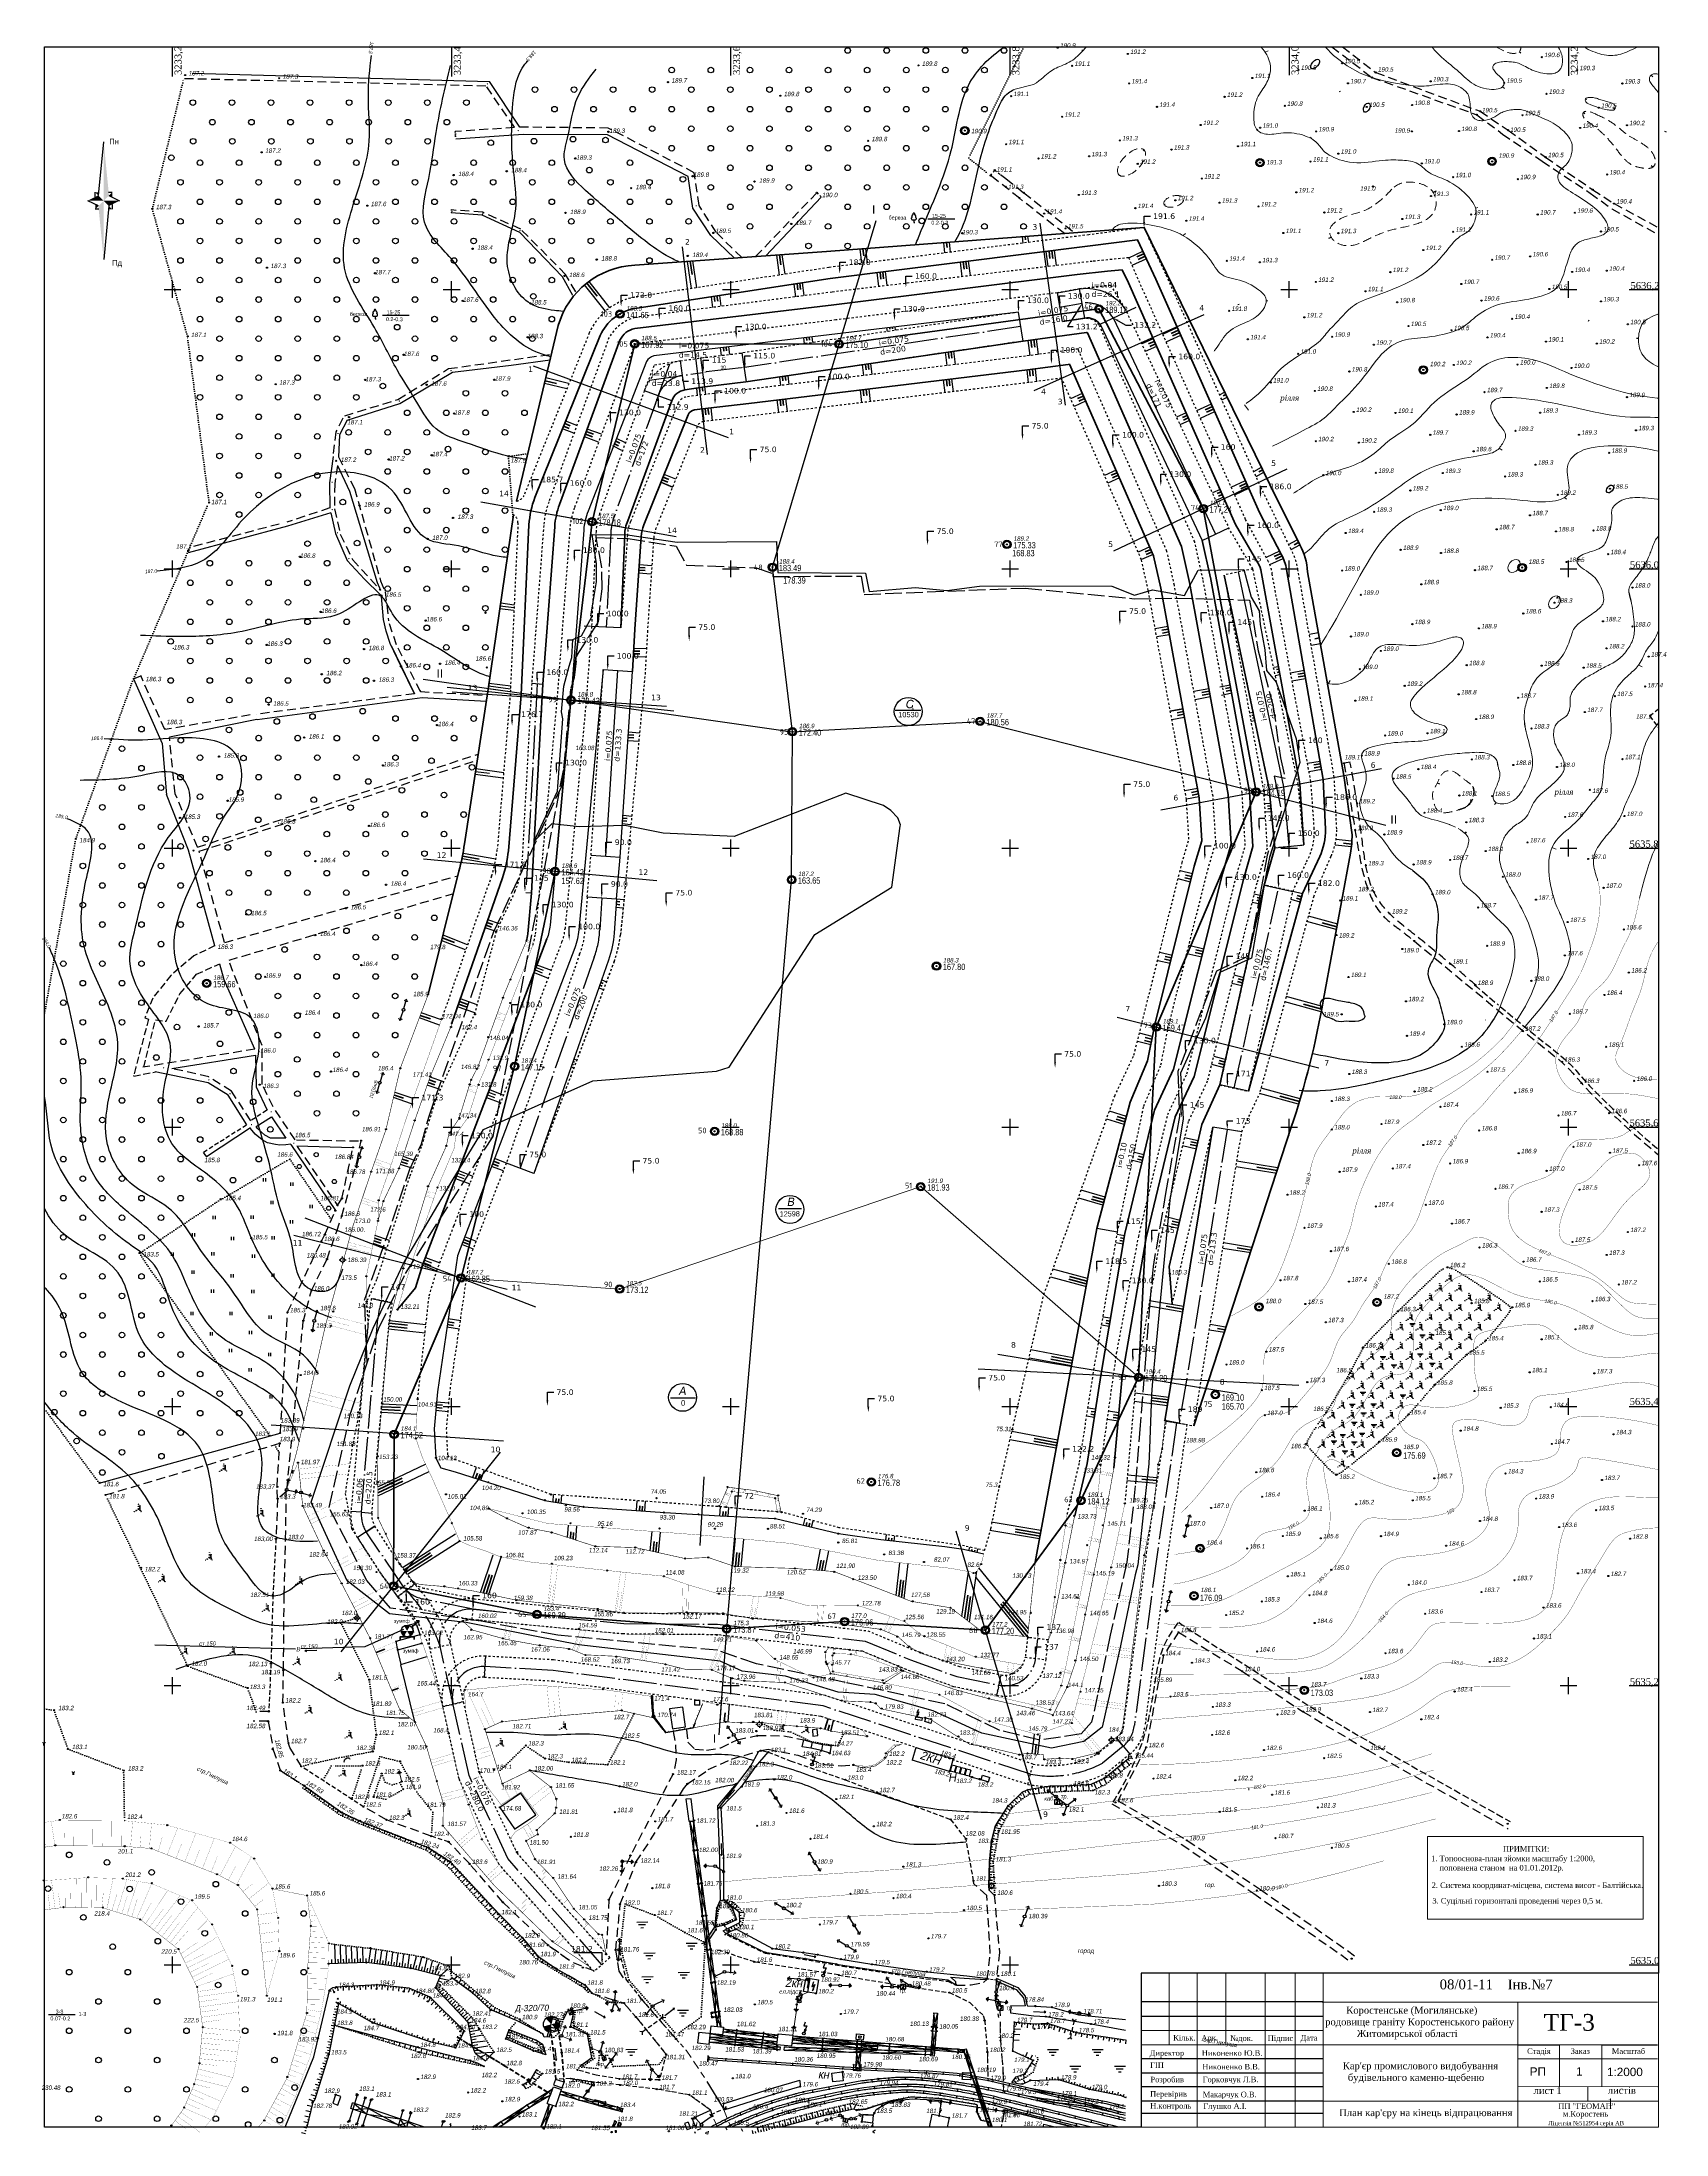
# Model space of a CAD drawing. Header units: millimetres. Extents: x 0 to 6474735, y 0 to 11273163.
# Drawn here: x 3233106 to 3234270, y 5634879 to 5636377 of the extents above; entities that cross this region are included whole.
import ezdxf
from ezdxf import colors
from ezdxf.entities.mleader import LeaderData, LeaderLine
from ezdxf.enums import TextEntityAlignment as Align
from ezdxf.math import Vec2, Vec3

# ---------------------------------------------------------------- set-up
doc = ezdxf.new("R2010")
doc.units = ezdxf.units.MM
doc.header["$PDMODE"] = 32
doc.header["$PDSIZE"] = 0.8
for name, pattern in [('ACAD_ISO02W100', [15, 12, -3]), ('ACAD_ISO04W100', [30, 24, -3, 0, -3]), ('ADOT1', [1.6, 0.1, -1.5]), ('AHIDDEN2', [3, 1.5, -1.5]), ('AHIDDEN4', [7, 5, -2]), ('DASHED2', [9.525, 6.35, -3.175]), ('HIDDEN2', [4.7625, 3.175, -1.5875])]:
    doc.linetypes.add(name, pattern=pattern)
for name, color, linetype in [('1 доб', 7, 'Continuous'), ('5 р1ків', 7, 'Continuous'), ('BL', 7, 'Continuous'), ('LINE_OBJ', 7, 'Continuous'), ('lis_kor', 1, 'Continuous'), ('NB', 7, 'Continuous'), ('REGION_OBJ', 7, 'Continuous'), ('АВТОДОРОГИ', 7, 'Continuous'), ('БОЛОТА', 7, 'Continuous'), ('ВЫСОТЫ', 7, 'Continuous'), ('ГИДРОГРАФИЯ', 7, 'Continuous'), ('ГИДРОТЕХ', 7, 'Continuous'), ('ГОРИЗОНТАЛИ', 22, 'Continuous'), ('ЖЕЛЕЗНЫЕ_ДОРОГИ', 7, 'Continuous'), ('ЗАРАМОЧНОЕ ОФ.', 7, 'Continuous'), ('К_РЕЛЬЕФ', 7, 'Continuous'), ('КАБЕЛИ', 7, 'Continuous'), ('КАНАВА', 7, 'Continuous'), ('Контур запасів', 7, 'Continuous'), ('КОНТУРА_КВАРТАЛОВ', 7, 'Continuous'), ('КОНТУРА_СМЕЖЕСТВ', 7, 'Continuous'), ('КОНТУРА_УЧАСТКОВ', 7, 'Continuous'), ('кресты', 7, 'Continuous'), ('НАДЗЕМКА', 7, 'Continuous'), ('ОБОчина', 7, 'Continuous'), ('ОГРАЖДЕНИЯ', 7, 'Continuous'), ('оф2', 7, 'Continuous'), ('оформлення', 7, 'Continuous'), ('ОШИБКИ', 7, 'Continuous'), ('ПИКЕТЫ', 7, 'Continuous'), ('ПЛАН НА КІНЕЦЬ', 7, 'Continuous'), ('ПРОМЫШЛ', 7, 'Continuous'), ('ПРОМЫШЛЕННЫЕ', 7, 'Continuous'), ('ПРОФІЛЬ_БОРТА', 7, 'Continuous'), ('ПУНКТЫ', 7, 'Continuous'), ('РАСТИТ', 7, 'Continuous'), ('РАСТИТЕЛЬНОСТЬ', 7, 'Continuous'), ('РЕЛЬЕФ', 7, 'Continuous'), ('СЕЛЬХОЗ_УГОДИЯ', 7, 'Continuous'), ('Слой1', 3, 'Continuous'), ('текст', 7, 'Continuous'), ('ТОКА_СТ', 1, 'Continuous')]:
    doc.layers.add(name, color=color, linetype=linetype)
doc.styles.add('AUDIT_I_060201174317-340', font='txt')
doc.styles.add('grad', font='grad.shx')
doc.styles.add('ISO Proportional', font='isocpeur.ttf')
doc.styles.add('universw', font='universw.shx', dxfattribs={"oblique": 10})
doc.styles.add('user', font='symeteo.shx', dxfattribs={"height": 2.5})
doc.styles.add('стиль1', font='verdana.ttf', dxfattribs={"height": 4})
doc.linetypes.add('119_3', pattern='A,9,-2,[135,arm.shx,S=1,R=220,X=0.1,Y=0],-0.1,[132,arm.shx,S=1,R=140,X=0,Y=0],9,[135,arm.shx,S=1,R=40,X=0,Y=0],-0.1,[132,arm.shx,S=1,R=-40,X=-0.1,Y=0],-2', length=22.2)
doc.linetypes.add('133', pattern='A,10,[139,arm.shx,S=0.3,R=0,X=-4,Y=0],-2,10,-2', length=24)
doc.linetypes.add('84_1', pattern='A,1,[132,arm.shx,S=1.2,R=0,X=0,Y=0],1,[132,arm.shx,S=0.5,R=0,X=0,Y=0],-0.05', length=2.05)
doc.dimstyles.new('ISO-25', dxfattribs={"dimtxt": 2.5, "dimasz": 2.5, "dimexe": 1.25, "dimexo": 0.625, "dimtad": 1, "dimtxsty": 'Standard', "dimcen": 2.5, "dimadec": 0, "dimazin": 0, "dimtfac": 1, "dimtmove": 0, "dimatfit": 3, "dimfxl": 1, "dimarcsym": 0})

# ---------------------------------------------------------------- blocks, each defined once
blk = doc.blocks.new('piket')
at = {"layer": 'ПИКЕТЫ', "linetype": 'Continuous'}
h = blk.add_hatch(color=7, dxfattribs=at)
edge = h.paths.add_edge_path()
edge.add_arc((0, 0), 0.3, 0, 360)
at = {"layer": 'ПИКЕТЫ', "color": 7, "linetype": 'Continuous'}
blk.add_circle((0, 0), 0.3, dxfattribs=at)
at = {"layer": 'ВЫСОТЫ', "style": 'universw', "oblique": 6}
blk.add_attdef('H', (1.9, -0.2), '', height=2, dxfattribs=at)
at = {"layer": 'ТОКА_СТ', "style": 'universw', "oblique": 6, "flags": 1}
blk.add_attdef('POINT', text='', height=2, dxfattribs=at).set_placement((0, -2.8), align=Align.CENTER)
blk = doc.blocks.new('396_2')
at = {"linetype": 'Continuous'}
h = blk.add_hatch(color=7, dxfattribs=at)
edge = h.paths.add_edge_path()
edge.add_arc((0, 2), 0.2, 0, 360)
edge = h.paths.add_edge_path()
edge.add_arc((0, 3.5), 0.1, 0, 360)
edge = h.paths.add_edge_path()
edge.add_arc((1.2, -0.9), 0.2, 0, 360)
edge = h.paths.add_edge_path()
edge.add_arc((-1.6, -1), 0.2, 0, 360)
edge = h.paths.add_edge_path()
edge.add_arc((-2.9, -1.8), 0.1, 0, 360)
edge = h.paths.add_edge_path()
edge.add_arc((1.9, -1.7), 0.1, 0, 360)
edge = h.paths.add_edge_path()
edge.add_arc((4.8, 1.1), 3.97, 159.5865, 200.4135)
edge.add_arc((-5.7, 1.1), 6.92, 348.4472, 371.5529)
at = {"color": 7, "linetype": 'Continuous'}
for centre, radius in [((0, 0), 0.4), ((0, 2), 0.2), ((0, 3.5), 0.1), ((-2.9, -1.8), 0.1), ((-1.6, -1), 0.2), ((1.2, -0.9), 0.2), ((1.9, -1.7), 0.1)]:
    blk.add_circle(centre, radius, dxfattribs=at)
for centre, radius, start, end in [((4.8, 1.1), 3.97, 159.5865, 200.4135), ((-5.7, 1.1), 6.92, 348.4472, 11.5529)]:
    blk.add_arc(centre, radius, start, end, dxfattribs=at)
blk = doc.blocks.new('468A')
at = {"color": 3, "linetype": 'Continuous'}
for p, q in [((-1.904713, 2.041027), (2.099072, 2.041027)), ((1.243894, 0.996781), (-1.243894, 0.996781)), ((-0.505332, 0), (0.46646, 0))]:
    blk.add_line(p, q, dxfattribs=at)
blk = doc.blocks.new('89_1')
h = blk.add_hatch(color=256)
h.paths.add_polyline_path([(-1.5, 0, 1), (1.5, 0, 1)])
h.paths.add_polyline_path([(1.1, 0, -1), (-1.1, 0, -1)], flags=16)
h.paths.add_polyline_path([(0.06, 0, -1), (-0.06, 0, -1)], flags=0)
for radius in [1.5, 1.1, 0.0622]:
    blk.add_circle((0, 0), radius)
at = {"color": 7, "linetype": 'Continuous', "style": 'user', "flags": 8}
blk.add_attdef('ddddd', (2.53, -1.14), '', height=2.5, dxfattribs=at)
at = {"color": 7, "linetype": 'Continuous', "style": 'grad', "oblique": 10, "width": 0.7}
for tag, p in [('P37', (6.48, 0.16)), ('P4', (6.45, -2.94))]:
    blk.add_attdef(tag, text='', height=2.5, dxfattribs=at).set_placement(p, align=Align.CENTER)
blk = doc.blocks.new('280_1')
at = {"color": 0, "linetype": 'Continuous', "const_width": 0.6}
blk.add_lwpolyline([(-2, -0.3), (2, -0.3)], dxfattribs=at)
at = {"color": 0, "linetype": 'Continuous'}
blk.add_lwpolyline([(0, -0.6, 0.5, 0, 0), (0, -1.4, 0, 0, 0)], format="xyseb", dxfattribs=at)
blk = doc.blocks.new('POINTINV')
at = {"layer": 'ПУНКТЫ', "color": 0, "linetype": 'Continuous'}
blk.add_point((0, 0), dxfattribs=at)
at = {"layer": 'ВЫСОТЫ', "color": 0, "style": 'grad', "width": 0.7}
blk.add_attdef('POINT_H', (1.6, -0.8), '', height=1.65, dxfattribs=at)
at = {"layer": 'ОШИБКИ', "color": 0, "linetype": 'Continuous', "style": 'grad', "width": 0.7, "flags": 1}
blk.add_attdef('POINT_MX', text='', height=1.65, dxfattribs=at).set_placement((-4.2077, 4.453385), align=Align.RIGHT)
blk.add_attdef('POINT_MY', (2.8923, 4.253385), '', height=1.65, dxfattribs=at)
blk = doc.blocks.new('108_1')
at = {"linetype": 'Continuous'}
h = blk.add_hatch(color=7, dxfattribs=at)
edge = h.paths.add_edge_path()
edge.add_arc((0, 0), 0.0196, 0, 360)
at = {"color": 7, "linetype": 'Continuous'}
for radius in [0.5, 0.0196]:
    blk.add_circle((0, 0), radius, dxfattribs=at)
blk = doc.blocks.new('401')
at = {"color": 7, "linetype": 'Continuous'}
for p, q in [((-0.41, 0.03), (-0.41, 1.22)), ((0.39, 0.03), (0.39, 1.22))]:
    blk.add_line(p, q, dxfattribs=at)
blk = doc.blocks.new('468_1')
at = {"color": 0, "linetype": 'Continuous'}
for p, q in [((-1.904713, 2.041027), (2.099072, 2.041027)), ((1.243894, 0.996781), (-1.243894, 0.996781)), ((-0.505332, 0), (0.46646, 0))]:
    blk.add_line(p, q, dxfattribs=at)
blk = doc.blocks.new('5_1')
at = {"linetype": 'Continuous'}
h = blk.add_hatch(color=7, dxfattribs=at)
edge = h.paths.add_edge_path()
edge.add_arc((0, 0), 0.0588, 0, 360)
at = {"color": 7, "linetype": 'Continuous'}
for p, q in [((-0.75, 0), (-1.25, 0)), ((0, 0.75), (0, 1.25)), ((0.75, 0), (1.25, 0)), ((0, -0.75), (0, -1.25))]:
    blk.add_line(p, q, dxfattribs=at)
for radius in [0.75, 0.0588]:
    blk.add_circle((0, 0), radius, dxfattribs=at)
at = {"color": 7, "linetype": 'Continuous', "style": 'grad', "oblique": 10, "width": 0.7}
blk.add_attdef('P37', text='', height=2.5, dxfattribs=at).set_placement((-2, 0), align=Align.MIDDLE_RIGHT)
at = {"color": 7, "linetype": 'Continuous', "style": 'user', "flags": 8}
blk.add_attdef('ddddd', text='', height=2.5, dxfattribs=at).set_placement((2, 0), align=Align.MIDDLE_LEFT)
at = {"color": 7, "linetype": 'Continuous', "style": 'grad', "oblique": 10, "width": 0.7}
blk.add_attdef('P4', (2, 0.7), '', height=2.5, dxfattribs=at)
blk.add_attdef('P69', text='', height=2.5, dxfattribs=at).set_placement((2, -0.7), align=Align.TOP_LEFT)
blk = doc.blocks.new('468')
at = {"color": 0, "linetype": 'Continuous'}
for p, q in [((-1.904713, 2.041027), (2.099072, 2.041027)), ((1.243894, 0.996781), (-1.243894, 0.996781)), ((-0.505332, 0), (0.46646, 0))]:
    blk.add_line(p, q, dxfattribs=at)
blk = doc.blocks.new('372')
blk.add_circle((0, 0), 1)
blk = doc.blocks.new('368')
at = {"color": 0, "linetype": 'Continuous'}
blk.add_blockref('372', (0, 0), dxfattribs=at)
blk = doc.blocks.new('403')
at = {"color": 0, "linetype": 'Continuous', "lineweight": 0}
for p, q in [((-0.45, 1.11), (-0.52, 1.11)), ((-0.38, 1.02), (-0.45, 1.11)), ((-0.31, 0.94), (-0.38, 1.02)), ((-0.21, 0.81), (-0.31, 0.94)), ((-0.17, 0.59), (-0.21, 0.81)), ((-0.17, 0), (-0.17, 0.59)), ((0.17, 0.59), (0.21, 0.81)), ((0.17, 0), (0.17, 0.59)), ((0.21, 0.81), (0.31, 0.94)), ((0.31, 0.94), (0.38, 1.02)), ((0.38, 1.02), (0.45, 1.11)), ((0.45, 1.11), (0.52, 1.11))]:
    blk.add_line(p, q, dxfattribs=at)
blk = doc.blocks.new('A$C554904CD')
at = {"layer": '5 р1ків', "color": 7}
for points in [[(0, 0), (10.2, -3.9)], [(2.1, 5.6), (12.3, 1.7)]]:
    blk.add_lwpolyline(points, dxfattribs=at)
at = {"layer": '5 р1ків', "color": 7, "lineweight": 30}
for points in [[(0.7, 1.9), (5.8, -0.1)], [(1.4, 3.7), (6.5, 1.8)]]:
    blk.add_lwpolyline(points, dxfattribs=at)
blk = doc.blocks.new('Стрелка М-1000')
for p, q in [((-1.8816, 1.8816), (0, 20.80896)), ((-1.8816, -1.8816), (-5.6448, 0)), ((-3.01056, 1.31712), (-3.01056, 3.01056)), ((1.69344, 3.01056), (3.01056, 3.01056)), ((1.8816, 1.8816), (5.6448, 0)), ((-1.69344, -3.01056), (-3.01056, -3.01056)), ((1.8816, -1.8816), (0, -20.80896)), ((3.01056, -1.31712), (3.01056, -3.01056))]:
    blk.add_line(p, q)
for points in [[(0, 20.80896), (0, 0), (1.8816, 1.8816)], [(-5.6448, 0), (0, 0), (-1.8816, 1.8816)], [(-3.01056, 3.01056), (-1.8816, 1.8816), (-1.69344, 3.01056)], [(0, -20.80896), (0, 0), (-1.8816, -1.8816)], [(5.6448, 0), (0, 0), (1.8816, -1.8816)], [(3.01056, 3.01056), (1.8816, 1.8816), (3.01056, 1.31712)], [(-3.01056, -3.01056), (-1.8816, -1.8816), (-3.01056, -1.31712)], [(3.01056, -3.01056), (1.8816, -1.8816), (1.69344, -3.01056)]]:
    blk.add_solid(points)
at = {"style": 'AUDIT_I_060201174317-340'}
for s, p in [('Пн', (2, 20)), ('Пд', (3, -23))]:
    blk.add_text(s, height=2, dxfattribs=at).set_placement(p)
blk = doc.blocks.new('*D72')
at = {"layer": 'Defpoints', "color": 0, "transparency": 16777216}
for p in [(3233579.9, 5636140.7), (3233579.9, 5636140.7), (3233609.7, 5636144.3)]:
    blk.add_point(p, dxfattribs=at)
at = {"layer": 'ПЛАН НА КІНЕЦЬ', "color": 0, "lineweight": -2, "transparency": 16777216}
for p, q in [((3233579.9, 5636141.3), (3233579.8, 5636141.9)), ((3233607.3, 5636144), (3233582.4, 5636141)), ((3233609.7, 5636144.9), (3233609.6, 5636145.5))]:
    blk.add_line(p, q, dxfattribs=at)
at = {"layer": 'ПЛАН НА КІНЕЦЬ', "color": 0, "transparency": 16777216}
for points in [[(3233582.4, 5636141.4), (3233582.5, 5636140.6), (3233579.9, 5636140.7)], [(3233607.2, 5636144.4), (3233607.3, 5636143.6), (3233609.7, 5636144.3)]]:
    blk.add_solid(points, dxfattribs=at)
at = {"layer": 'ПЛАН НА КІНЕЦЬ', "color": 0, "transparency": 16777216, "insert": (3233594.6, 5636144.3), "char_height": 2.5, "attachment_point": 5, "rotation": 6.8327}
blk.add_mtext('30', dxfattribs=at)

msp = doc.modelspace()

# ---------------------------------------------------------------- hatches: boundary and pattern name
for points in [[(3233370.144, 5635235.684), (3233366.023, 5635242.71), (3233368.064, 5635243.25), (3233370.101, 5635242.697), (3233366.074, 5635235.671), (3233364.575, 5635237.147), (3233364.002, 5635239.212), (3233372.131, 5635239.214), (3233371.572, 5635237.133)], [(3233466.081, 5634955.905), (3233476.924, 5634958.924), (3233476.924, 5634956.006), (3233475.464, 5634953.482), (3233467.503, 5634961.346), (3233470.006, 5634962.826), (3233472.967, 5634962.861), (3233470.094, 5634952.002), (3233467.512, 5634953.484)]]:
    msp.add_hatch(color=7).paths.add_polyline_path(points)
at = {"layer": 'ПИКЕТЫ', "linetype": 'Continuous'}
h = msp.add_hatch(color=7, dxfattribs=at)
edge = h.paths.add_edge_path()
edge.add_arc((3233425.668, 5636347.36), 0.48, 0, 360)
h = msp.add_hatch(color=7, dxfattribs=at)
edge = h.paths.add_edge_path()
edge.add_arc((3233402.576, 5636310.656), 0.48, 0, 360)
h = msp.add_hatch(color=7, dxfattribs=at)
edge = h.paths.add_edge_path()
edge.add_arc((3233447.701, 5636313.913), 0.48, 0, 360)
h = msp.add_hatch(color=7, dxfattribs=at)
edge = h.paths.add_edge_path()
edge.add_arc((3233512.306, 5636313.12), 0.48, 0, 360)
h = msp.add_hatch(color=7, dxfattribs=at)
edge = h.paths.add_edge_path()
edge.add_arc((3233439.432, 5636284.784), 0.48, 0, 360)
h = msp.add_hatch(color=7, dxfattribs=at)
edge = h.paths.add_edge_path()
edge.add_arc((3233488.547, 5636293.964), 0.48, 0, 360)
h = msp.add_hatch(color=7, dxfattribs=at)
edge = h.paths.add_edge_path()
edge.add_arc((3233770.463, 5636294.158), 0.48, 0, 360)
h = msp.add_hatch(color=7, dxfattribs=at)
edge = h.paths.add_edge_path()
edge.add_arc((3233401.425, 5636282.029), 0.48, 0, 360)
h = msp.add_hatch(color=7, dxfattribs=at)
edge = h.paths.add_edge_path()
edge.add_arc((3233528.587, 5636272.649), 0.48, 0, 360)
h = msp.add_hatch(color=7, dxfattribs=at)
edge = h.paths.add_edge_path()
edge.add_arc((3233572.58, 5636281.217), 0.48, 0, 360)
h = msp.add_hatch(color=7, dxfattribs=at)
edge = h.paths.add_edge_path()
edge.add_arc((3233616.946, 5636277.349), 0.48, 0, 360)
h = msp.add_hatch(color=7, dxfattribs=at)
edge = h.paths.add_edge_path()
edge.add_arc((3233661.602, 5636269.34), 0.48, 0, 360)
h = msp.add_hatch(color=7, dxfattribs=at)
edge = h.paths.add_edge_path()
edge.add_arc((3233400.245, 5636255.968), 0.48, 0, 360)
h = msp.add_hatch(color=7, dxfattribs=at)
edge = h.paths.add_edge_path()
edge.add_arc((3233422.204, 5636254.207), 0.48, 0, 360)
h = msp.add_hatch(color=7, dxfattribs=at)
edge = h.paths.add_edge_path()
edge.add_arc((3233481.574, 5636254.875), 0.48, 0, 360)
h = msp.add_hatch(color=7, dxfattribs=at)
edge = h.paths.add_edge_path()
edge.add_arc((3233575.148, 5636260.067), 0.48, 0, 360)
h = msp.add_hatch(color=7, dxfattribs=at)
edge = h.paths.add_edge_path()
edge.add_arc((3233449.014, 5636242.222), 0.48, 0, 360)
h = msp.add_hatch(color=7, dxfattribs=at)
edge = h.paths.add_edge_path()
edge.add_arc((3233587.475, 5636240.579), 0.48, 0, 360)
h = msp.add_hatch(color=7, dxfattribs=at)
edge = h.paths.add_edge_path()
edge.add_arc((3233643.247, 5636247.005), 0.48, 0, 360)
h = msp.add_hatch(color=7, dxfattribs=at)
edge = h.paths.add_edge_path()
edge.add_arc((3233765.875, 5636240.35), 0.48, 0, 360)
h = msp.add_hatch(color=7, dxfattribs=at)
edge = h.paths.add_edge_path()
edge.add_arc((3233414.977, 5636229.271), 0.48, 0, 360)
h = msp.add_hatch(color=7, dxfattribs=at)
edge = h.paths.add_edge_path()
edge.add_arc((3233569.128, 5636224.109), 0.48, 0, 360)
h = msp.add_hatch(color=7, dxfattribs=at)
edge = h.paths.add_edge_path()
edge.add_arc((3233345.119, 5636211.751), 0.48, 0, 360)
h = msp.add_hatch(color=7, dxfattribs=at)
edge = h.paths.add_edge_path()
edge.add_arc((3233480.827, 5636209.752), 0.48, 0, 360)
h = msp.add_hatch(color=7, dxfattribs=at)
edge = h.paths.add_edge_path()
edge.add_arc((3233503.97, 5636221.534), 0.48, 0, 360)
h = msp.add_hatch(color=7, dxfattribs=at)
edge = h.paths.add_edge_path()
edge.add_arc((3233407.973, 5636191.938), 0.48, 0, 360)
h = msp.add_hatch(color=7, dxfattribs=at)
edge = h.paths.add_edge_path()
edge.add_arc((3233456.483, 5636190.082), 0.48, 0, 360)
h = msp.add_hatch(color=7, dxfattribs=at)
edge = h.paths.add_edge_path()
edge.add_arc((3233454.475, 5636165.885), 0.48, 0, 360)
h = msp.add_hatch(color=7, dxfattribs=at)
edge = h.paths.add_edge_path()
edge.add_arc((3233365.632, 5636153.327), 0.48, 0, 360)
h = msp.add_hatch(color=7, dxfattribs=at)
edge = h.paths.add_edge_path()
edge.add_arc((3233338.09, 5636135.253), 0.48, 0, 360)
h = msp.add_hatch(color=7, dxfattribs=at)
edge = h.paths.add_edge_path()
edge.add_arc((3233399.553, 5636141.971), 0.48, 0, 360)
h = msp.add_hatch(color=7, dxfattribs=at)
edge = h.paths.add_edge_path()
edge.add_arc((3233430.565, 5636135.464), 0.48, 0, 360)
h = msp.add_hatch(color=7, dxfattribs=at)
edge = h.paths.add_edge_path()
edge.add_arc((3233362.571, 5636120.168), 0.48, 0, 360)
h = msp.add_hatch(color=7, dxfattribs=at)
edge = h.paths.add_edge_path()
edge.add_arc((3233382.042, 5636131.873), 0.48, 0, 360)
h = msp.add_hatch(color=7, dxfattribs=at)
edge = h.paths.add_edge_path()
edge.add_arc((3233326.568, 5636108.645), 0.48, 0, 360)
h = msp.add_hatch(color=7, dxfattribs=at)
edge = h.paths.add_edge_path()
edge.add_arc((3233401.819, 5636111.186), 0.48, 0, 360)
h = msp.add_hatch(color=7, dxfattribs=at)
edge = h.paths.add_edge_path()
edge.add_arc((3233318.607, 5636096.936), 0.48, 0, 360)
h = msp.add_hatch(color=7, dxfattribs=at)
edge = h.paths.add_edge_path()
edge.add_arc((3233317.288, 5636077.345), 0.48, 0, 360)
h = msp.add_hatch(color=7, dxfattribs=at)
edge = h.paths.add_edge_path()
edge.add_arc((3233354.818, 5636078.337), 0.48, 0, 360)
h = msp.add_hatch(color=7, dxfattribs=at)
edge = h.paths.add_edge_path()
edge.add_arc((3233385.698, 5636081.362), 0.48, 0, 360)
h = msp.add_hatch(color=7, dxfattribs=at)
edge = h.paths.add_edge_path()
edge.add_arc((3233440.859, 5636080.567), 0.48, 0, 360)
h = msp.add_hatch(color=7, dxfattribs=at)
edge = h.paths.add_edge_path()
edge.add_arc((3233314.381, 5636062.041), 0.48, 0, 360)
h = msp.add_hatch(color=7, dxfattribs=at)
edge = h.paths.add_edge_path()
edge.add_arc((3233333.997, 5636045.328), 0.48, 0, 360)
h = msp.add_hatch(color=7, dxfattribs=at)
edge = h.paths.add_edge_path()
edge.add_arc((3233314.49, 5636042.454), 0.48, 0, 360)
h = msp.add_hatch(color=7, dxfattribs=at)
edge = h.paths.add_edge_path()
edge.add_arc((3233401.034, 5636036.492), 0.48, 0, 360)
h = msp.add_hatch(color=7, dxfattribs=at)
edge = h.paths.add_edge_path()
edge.add_arc((3233318.216, 5636025.848), 0.48, 0, 360)
h = msp.add_hatch(color=7, dxfattribs=at)
edge = h.paths.add_edge_path()
edge.add_arc((3233382.737, 5636021.435), 0.48, 0, 360)
h = msp.add_hatch(color=7, dxfattribs=at)
edge = h.paths.add_edge_path()
edge.add_arc((3233291.314, 5636008.624), 0.48, 0, 360)
h = msp.add_hatch(color=7, dxfattribs=at)
edge = h.paths.add_edge_path()
edge.add_arc((3233326.402, 5636007.36), 0.48, 0, 360)
h = msp.add_hatch(color=7, dxfattribs=at)
edge = h.paths.add_edge_path()
edge.add_arc((3233349.548, 5635980.796), 0.48, 0, 360)
h = msp.add_hatch(color=7, dxfattribs=at)
edge = h.paths.add_edge_path()
edge.add_arc((3233306.134, 5635969.134), 0.48, 0, 360)
h = msp.add_hatch(color=7, dxfattribs=at)
edge = h.paths.add_edge_path()
edge.add_arc((3233381.416, 5635962.892), 0.48, 0, 360)
h = msp.add_hatch(color=7, dxfattribs=at)
edge = h.paths.add_edge_path()
edge.add_arc((3233424.239, 5635968.487), 0.48, 0, 360)
h = msp.add_hatch(color=7, dxfattribs=at)
edge = h.paths.add_edge_path()
edge.add_arc((3233200.626, 5635942.962), 0.48, 0, 360)
h = msp.add_hatch(color=7, dxfattribs=at)
edge = h.paths.add_edge_path()
edge.add_arc((3233267.527, 5635945.52), 0.48, 0, 360)
h = msp.add_hatch(color=7, dxfattribs=at)
edge = h.paths.add_edge_path()
edge.add_arc((3233337.226, 5635942.464), 0.48, 0, 360)
h = msp.add_hatch(color=7, dxfattribs=at)
edge = h.paths.add_edge_path()
edge.add_arc((3233306.94, 5635924.509), 0.48, 0, 360)
h = msp.add_hatch(color=7, dxfattribs=at)
edge = h.paths.add_edge_path()
edge.add_arc((3233363.657, 5635930.057), 0.48, 0, 360)
h = msp.add_hatch(color=7, dxfattribs=at)
edge = h.paths.add_edge_path()
edge.add_arc((3233391.71, 5635931.98), 0.48, 0, 360)
h = msp.add_hatch(color=7, dxfattribs=at)
edge = h.paths.add_edge_path()
edge.add_arc((3233425.227, 5635929.318), 0.48, 0, 360)
h = msp.add_hatch(color=7, dxfattribs=at)
edge = h.paths.add_edge_path()
edge.add_arc((3233174.62, 5635922.128), 0.48, 0, 360)
h = msp.add_hatch(color=7, dxfattribs=at)
edge = h.paths.add_edge_path()
edge.add_arc((3233344.354, 5635919.816), 0.48, 0, 360)
h = msp.add_hatch(color=7, dxfattribs=at)
edge = h.paths.add_edge_path()
edge.add_arc((3233268.857, 5635902.692), 0.48, 0, 360)
h = msp.add_hatch(color=7, dxfattribs=at)
edge = h.paths.add_edge_path()
edge.add_arc((3233194.62, 5635885.599), 0.48, 0, 360)
h = msp.add_hatch(color=7, dxfattribs=at)
edge = h.paths.add_edge_path()
edge.add_arc((3233389.556, 5635888.04), 0.48, 0, 360)
h = msp.add_hatch(color=7, dxfattribs=at)
edge = h.paths.add_edge_path()
edge.add_arc((3233233.389, 5635865.476), 0.48, 0, 360)
h = msp.add_hatch(color=7, dxfattribs=at)
edge = h.paths.add_edge_path()
edge.add_arc((3233294.374, 5635879.124), 0.48, 0, 360)
h = msp.add_hatch(color=7, dxfattribs=at)
edge = h.paths.add_edge_path()
edge.add_arc((3233350.838, 5635859.189), 0.48, 0, 360)
h = msp.add_hatch(color=7, dxfattribs=at)
edge = h.paths.add_edge_path()
edge.add_arc((3233205.484, 5635821.583), 0.48, 0, 360)
h = msp.add_hatch(color=7, dxfattribs=at)
edge = h.paths.add_edge_path()
edge.add_arc((3233239.545, 5635833.873), 0.48, 0, 360)
h = msp.add_hatch(color=7, dxfattribs=at)
edge = h.paths.add_edge_path()
edge.add_arc((3233276.039, 5635817.864), 0.48, 0, 360)
h = msp.add_hatch(color=7, dxfattribs=at)
edge = h.paths.add_edge_path()
edge.add_arc((3233340.832, 5635815.779), 0.48, 0, 360)
h = msp.add_hatch(color=7, dxfattribs=at)
edge = h.paths.add_edge_path()
edge.add_arc((3233302.441, 5635790.562), 0.48, 0, 360)
h = msp.add_hatch(color=7, dxfattribs=at)
edge = h.paths.add_edge_path()
edge.add_arc((3233353.031, 5635773.722), 0.48, 0, 360)
h = msp.add_hatch(color=7, dxfattribs=at)
edge = h.paths.add_edge_path()
edge.add_arc((3233253.002, 5635752.582), 0.48, 0, 360)
h = msp.add_hatch(color=7, dxfattribs=at)
edge = h.paths.add_edge_path()
edge.add_arc((3233324.337, 5635756.804), 0.48, 0, 360)
h = msp.add_hatch(color=7, dxfattribs=at)
edge = h.paths.add_edge_path()
edge.add_arc((3233230.25, 5635729.949), 0.48, 0, 360)
h = msp.add_hatch(color=7, dxfattribs=at)
edge = h.paths.add_edge_path()
edge.add_arc((3233302.314, 5635737.67), 0.48, 0, 360)
h = msp.add_hatch(color=7, dxfattribs=at)
edge = h.paths.add_edge_path()
edge.add_arc((3233335.386, 5635716.193), 0.48, 0, 360)
h = msp.add_hatch(color=7, dxfattribs=at)
edge = h.paths.add_edge_path()
edge.add_arc((3233266.413, 5635707.707), 0.48, 0, 360)
h = msp.add_hatch(color=7, dxfattribs=at)
edge = h.paths.add_edge_path()
edge.add_arc((3233218.774, 5635672.177), 0.48, 0, 360)
h = msp.add_hatch(color=7, dxfattribs=at)
edge = h.paths.add_edge_path()
edge.add_arc((3233256.355, 5635678.609), 0.48, 0, 360)
h = msp.add_hatch(color=7, dxfattribs=at)
edge = h.paths.add_edge_path()
edge.add_arc((3233291.486, 5635681.268), 0.48, 0, 360)
h = msp.add_hatch(color=7, dxfattribs=at)
edge = h.paths.add_edge_path()
edge.add_arc((3233193.671, 5635642.541), 0.48, 0, 360)
h = msp.add_hatch(color=7, dxfattribs=at)
edge = h.paths.add_edge_path()
edge.add_arc((3233262.089, 5635654.137), 0.48, 0, 360)
h = msp.add_hatch(color=7, dxfattribs=at)
edge = h.paths.add_edge_path()
edge.add_arc((3233313.661, 5635639.864), 0.48, 0, 360)
h = msp.add_hatch(color=7, dxfattribs=at)
edge = h.paths.add_edge_path()
edge.add_arc((3233172.33, 5635636.916), 0.48, 0, 360)
h = msp.add_hatch(color=7, dxfattribs=at)
edge = h.paths.add_edge_path()
edge.add_arc((3233226.131, 5635633.887), 0.48, 0, 360)
h = msp.add_hatch(color=7, dxfattribs=at)
edge = h.paths.add_edge_path()
edge.add_arc((3233241.295, 5635624.01), 0.48, 0, 360)
h = msp.add_hatch(color=7, dxfattribs=at)
edge = h.paths.add_edge_path()
edge.add_arc((3233270.813, 5635611.014), 0.48, 0, 360)
h = msp.add_hatch(color=7, dxfattribs=at)
edge = h.paths.add_edge_path()
edge.add_arc((3233256.62, 5635601.857), 0.48, 0, 360)
h = msp.add_hatch(color=7, dxfattribs=at)
edge = h.paths.add_edge_path()
edge.add_arc((3233223.158, 5635580.301), 0.48, 0, 360)
h = msp.add_hatch(color=7, dxfattribs=at)
edge = h.paths.add_edge_path()
edge.add_arc((3233286.873, 5635588.562), 0.48, 0, 360)
h = msp.add_hatch(color=7, dxfattribs=at)
edge = h.paths.add_edge_path()
edge.add_arc((3233284.104, 5635577.216), 0.48, 0, 360)
h = msp.add_hatch(color=7, dxfattribs=at)
edge = h.paths.add_edge_path()
edge.add_arc((3233234.644, 5635548.465), 0.48, 0, 360)
h = msp.add_hatch(color=7, dxfattribs=at)
edge = h.paths.add_edge_path()
edge.add_arc((3233321.364, 5635549.052), 0.48, 0, 360)
h = msp.add_hatch(color=7, dxfattribs=at)
edge = h.paths.add_edge_path()
edge.add_arc((3233256.529, 5635520.523), 0.48, 0, 360)
h = msp.add_hatch(color=7, dxfattribs=at)
edge = h.paths.add_edge_path()
edge.add_arc((3233309.25, 5635523.09), 0.48, 0, 360)
h = msp.add_hatch(color=7, dxfattribs=at)
edge = h.paths.add_edge_path()
edge.add_arc((3233310.78, 5635505.59), 0.48, 0, 360)
h = msp.add_hatch(color=7, dxfattribs=at)
edge = h.paths.add_edge_path()
edge.add_arc((3233310.78, 5635505.59), 0.48, 0, 360)
h = msp.add_hatch(color=7, dxfattribs=at)
edge = h.paths.add_edge_path()
edge.add_arc((3233310.78, 5635505.59), 0.48, 0, 360)
h = msp.add_hatch(color=7, dxfattribs=at)
edge = h.paths.add_edge_path()
edge.add_arc((3233310.78, 5635505.59), 0.48, 0, 360)
h = msp.add_hatch(color=7, dxfattribs=at)
edge = h.paths.add_edge_path()
edge.add_arc((3233275.084, 5635342.419), 0.48, 0, 360)
h = msp.add_hatch(color=7, dxfattribs=at)
edge = h.paths.add_edge_path()
edge.add_arc((3233274.159, 5635305.192), 0.48, 0, 360)
h = msp.add_hatch(color=7, dxfattribs=at)
edge = h.paths.add_edge_path()
edge.add_arc((3233271.926, 5635265.045), 0.48, 0, 360)
h = msp.add_hatch(color=7, dxfattribs=at)
edge = h.paths.add_edge_path()
edge.add_arc((3233270.603, 5635215.779), 0.48, 0, 360)
h = msp.add_hatch(color=7, dxfattribs=at)
edge = h.paths.add_edge_path()
edge.add_arc((3233279.49, 5635211.166), 0.48, 0, 360)
h = msp.add_hatch(color=7, dxfattribs=at)
edge = h.paths.add_edge_path()
edge.add_arc((3233268.995, 5635181.521), 0.48, 0, 360)
h = msp.add_hatch(color=7, dxfattribs=at)
edge = h.paths.add_edge_path()
edge.add_arc((3233363.145, 5635182.805), 0.48, 0, 360)
h = msp.add_hatch(color=7, dxfattribs=at)
edge = h.paths.add_edge_path()
edge.add_arc((3233268.543, 5635174.456), 0.48, 0, 360)
h = msp.add_hatch(color=7, dxfattribs=at)
edge = h.paths.add_edge_path()
edge.add_arc((3233616.024, 5635174.04), 0.48, 0, 360)
h = msp.add_hatch(color=7, dxfattribs=at)
edge = h.paths.add_edge_path()
edge.add_arc((3233618.335, 5635167.464), 0.48, 0, 360)
h = msp.add_hatch(color=7, dxfattribs=at)
edge = h.paths.add_edge_path()
edge.add_arc((3233618.866, 5635164.121), 0.48, 0, 360)
h = msp.add_hatch(color=7, dxfattribs=at)
edge = h.paths.add_edge_path()
edge.add_arc((3233637.747, 5635171.649), 0.48, 0, 360)
h = msp.add_hatch(color=7, dxfattribs=at)
edge = h.paths.add_edge_path()
edge.add_arc((3233637.747, 5635171.649), 0.48, 0, 360)
h = msp.add_hatch(color=7, dxfattribs=at)
edge = h.paths.add_edge_path()
edge.add_arc((3233637.747, 5635171.649), 0.48, 0, 360)
h = msp.add_hatch(color=7, dxfattribs=at)
edge = h.paths.add_edge_path()
edge.add_arc((3233671.76, 5635167.267), 0.48, 0, 360)
h = msp.add_hatch(color=7, dxfattribs=at)
edge = h.paths.add_edge_path()
edge.add_arc((3233697.479, 5635163.718), 0.48, 0, 360)
h = msp.add_hatch(color=7, dxfattribs=at)
edge = h.paths.add_edge_path()
edge.add_arc((3233271.776, 5635154.482), 0.48, 0, 360)
h = msp.add_hatch(color=7, dxfattribs=at)
edge = h.paths.add_edge_path()
edge.add_arc((3233343.48, 5635152.88), 0.48, 0, 360)
h = msp.add_hatch(color=7, dxfattribs=at)
edge = h.paths.add_edge_path()
edge.add_arc((3233621.448, 5635153.38), 0.48, 0, 360)
h = msp.add_hatch(color=7, dxfattribs=at)
edge = h.paths.add_edge_path()
edge.add_arc((3233664.833, 5635153.468), 0.48, 0, 360)
h = msp.add_hatch(color=7, dxfattribs=at)
edge = h.paths.add_edge_path()
edge.add_arc((3233670.875, 5635151.573), 0.48, 0, 360)
h = msp.add_hatch(color=7, dxfattribs=at)
edge = h.paths.add_edge_path()
edge.add_arc((3233671.801, 5635157.022), 0.48, 0, 360)
h = msp.add_hatch(color=7, dxfattribs=at)
edge = h.paths.add_edge_path()
edge.add_arc((3233558.496, 5635136.583), 0.48, 0, 360)
h = msp.add_hatch(color=7, dxfattribs=at)
edge = h.paths.add_edge_path()
edge.add_arc((3233614.106, 5635141.987), 0.48, 0, 360)
h = msp.add_hatch(color=7, dxfattribs=at)
edge = h.paths.add_edge_path()
edge.add_arc((3233687.758, 5635143.24), 0.48, 0, 360)
h = msp.add_hatch(color=7, dxfattribs=at)
edge = h.paths.add_edge_path()
edge.add_arc((3233756.703, 5635138.819), 0.48, 0, 360)
h = msp.add_hatch(color=7, dxfattribs=at)
edge = h.paths.add_edge_path()
edge.add_arc((3233772.759, 5635134.511), 0.48, 0, 360)
h = msp.add_hatch(color=7, dxfattribs=at)
edge = h.paths.add_edge_path()
edge.add_arc((3233778.165, 5635132.948), 0.48, 0, 360)
h = msp.add_hatch(color=7, dxfattribs=at)
edge = h.paths.add_edge_path()
edge.add_arc((3233778.165, 5635132.948), 0.48, 0, 360)
h = msp.add_hatch(color=7, dxfattribs=at)
edge = h.paths.add_edge_path()
edge.add_arc((3233778.165, 5635132.948), 0.48, 0, 360)
h = msp.add_hatch(color=7, dxfattribs=at)
edge = h.paths.add_edge_path()
edge.add_arc((3233294.443, 5635128.279), 0.48, 0, 360)
h = msp.add_hatch(color=7, dxfattribs=at)
edge = h.paths.add_edge_path()
edge.add_arc((3233568.837, 5635129.591), 0.48, 0, 360)
h = msp.add_hatch(color=7, dxfattribs=at)
edge = h.paths.add_edge_path()
edge.add_arc((3233603.984, 5635129.635), 0.48, 0, 360)
h = msp.add_hatch(color=7, dxfattribs=at)
edge = h.paths.add_edge_path()
edge.add_arc((3233808.639, 5635123.719), 0.48, 0, 360)
h = msp.add_hatch(color=7, dxfattribs=at)
edge = h.paths.add_edge_path()
edge.add_arc((3233812.768, 5635125.644), 0.48, 0, 360)
h = msp.add_hatch(color=7, dxfattribs=at)
edge = h.paths.add_edge_path()
edge.add_arc((3233813.909, 5635122.266), 0.48, 0, 360)
h = msp.add_hatch(color=7, dxfattribs=at)
edge = h.paths.add_edge_path()
edge.add_arc((3233828.7, 5635128.276), 0.48, 0, 360)
h = msp.add_hatch(color=7, dxfattribs=at)
edge = h.paths.add_edge_path()
edge.add_arc((3233839.299, 5635124.423), 0.48, 0, 360)
h = msp.add_hatch(color=7, dxfattribs=at)
edge = h.paths.add_edge_path()
edge.add_arc((3233165.735, 5635103.277), 0.48, 0, 360)
h = msp.add_hatch(color=7, dxfattribs=at)
edge = h.paths.add_edge_path()
edge.add_arc((3233321.375, 5635109.09), 0.48, 0, 360)
h = msp.add_hatch(color=7, dxfattribs=at)
edge = h.paths.add_edge_path()
edge.add_arc((3233334.325, 5635103.134), 0.48, 0, 360)
h = msp.add_hatch(color=7, dxfattribs=at)
edge = h.paths.add_edge_path()
edge.add_arc((3233573.62, 5635103.44), 0.48, 0, 360)
h = msp.add_hatch(color=7, dxfattribs=at)
edge = h.paths.add_edge_path()
edge.add_arc((3233801.19, 5635112.63), 0.48, 0, 360)
h = msp.add_hatch(color=7, dxfattribs=at)
edge = h.paths.add_edge_path()
edge.add_arc((3233768.46, 5635090.16), 0.48, 0, 360)
h = msp.add_hatch(color=7, dxfattribs=at)
edge = h.paths.add_edge_path()
edge.add_arc((3233791.94, 5635096.104), 0.48, 0, 360)
h = msp.add_hatch(color=7, dxfattribs=at)
edge = h.paths.add_edge_path()
edge.add_arc((3233165.81, 5635084.906), 0.48, 0, 360)
h = msp.add_hatch(color=7, dxfattribs=at)
edge = h.paths.add_edge_path()
edge.add_arc((3233383.326, 5635084.141), 0.48, 0, 360)
h = msp.add_hatch(color=7, dxfattribs=at)
edge = h.paths.add_edge_path()
edge.add_arc((3233398.98, 5635073.909), 0.48, 0, 360)
h = msp.add_hatch(color=7, dxfattribs=at)
edge = h.paths.add_edge_path()
edge.add_arc((3233528.071, 5635078.257), 0.48, 0, 360)
h = msp.add_hatch(color=7, dxfattribs=at)
edge = h.paths.add_edge_path()
edge.add_arc((3233532.007, 5635073.489), 0.48, 0, 360)
h = msp.add_hatch(color=7, dxfattribs=at)
edge = h.paths.add_edge_path()
edge.add_arc((3233576.4, 5635082.343), 0.48, 0, 360)
h = msp.add_hatch(color=7, dxfattribs=at)
edge = h.paths.add_edge_path()
edge.add_arc((3233579.653, 5635058.312), 0.48, 0, 360)
h = msp.add_hatch(color=7, dxfattribs=at)
edge = h.paths.add_edge_path()
edge.add_arc((3233512.61, 5635046.678), 0.48, 0, 360)
h = msp.add_hatch(color=7, dxfattribs=at)
edge = h.paths.add_edge_path()
edge.add_arc((3233520.673, 5635043.469), 0.48, 0, 360)
h = msp.add_hatch(color=7, dxfattribs=at)
edge = h.paths.add_edge_path()
edge.add_arc((3233582.955, 5635035.237), 0.48, 0, 360)
h = msp.add_hatch(color=7, dxfattribs=at)
edge = h.paths.add_edge_path()
edge.add_arc((3233589.102, 5635027.331), 0.48, 0, 360)
h = msp.add_hatch(color=7, dxfattribs=at)
edge = h.paths.add_edge_path()
edge.add_arc((3233469.101, 5635013.987), 0.48, 0, 360)
h = msp.add_hatch(color=7, dxfattribs=at)
edge = h.paths.add_edge_path()
edge.add_arc((3233469.101, 5635013.987), 0.48, 0, 360)
h = msp.add_hatch(color=7, dxfattribs=at)
edge = h.paths.add_edge_path()
edge.add_arc((3233517.55, 5635010.656), 0.48, 0, 360)
h = msp.add_hatch(color=7, dxfattribs=at)
edge = h.paths.add_edge_path()
edge.add_arc((3233585.816, 5635010.875), 0.48, 0, 360)
h = msp.add_hatch(color=7, dxfattribs=at)
edge = h.paths.add_edge_path()
edge.add_arc((3233598.512, 5635023.912), 0.48, 0, 360)
h = msp.add_hatch(color=7, dxfattribs=at)
edge = h.paths.add_edge_path()
edge.add_arc((3233464.608, 5635002.004), 0.48, 0, 360)
h = msp.add_hatch(color=7, dxfattribs=at)
edge = h.paths.add_edge_path()
edge.add_arc((3233464.608, 5635002.004), 0.48, 0, 360)
h = msp.add_hatch(color=7, dxfattribs=at)
edge = h.paths.add_edge_path()
edge.add_arc((3233510.636, 5635007.65), 0.48, 0, 360)
h = msp.add_hatch(color=7, dxfattribs=at)
edge = h.paths.add_edge_path()
edge.add_arc((3233624.47, 5635008.895), 0.48, 0, 360)
h = msp.add_hatch(color=7, dxfattribs=at)
edge = h.paths.add_edge_path()
edge.add_arc((3233652.003, 5635008.736), 0.48, 0, 360)
h = msp.add_hatch(color=7, dxfattribs=at)
edge = h.paths.add_edge_path()
edge.add_arc((3233653.253, 5635004.374), 0.48, 0, 360)
h = msp.add_hatch(color=7, dxfattribs=at)
edge = h.paths.add_edge_path()
edge.add_arc((3233675.485, 5635000.47), 0.48, 0, 360)
h = msp.add_hatch(color=7, dxfattribs=at)
edge = h.paths.add_edge_path()
edge.add_arc((3233312.523, 5634981.592), 0.48, 0, 360)
h = msp.add_hatch(color=7, dxfattribs=at)
edge = h.paths.add_edge_path()
edge.add_arc((3233388.49, 5634983.629), 0.48, 0, 360)
h = msp.add_hatch(color=7, dxfattribs=at)
edge = h.paths.add_edge_path()
edge.add_arc((3233388.49, 5634983.629), 0.48, 0, 360)
h = msp.add_hatch(color=7, dxfattribs=at)
edge = h.paths.add_edge_path()
edge.add_arc((3233392.03, 5634992.267), 0.48, 0, 360)
h = msp.add_hatch(color=7, dxfattribs=at)
edge = h.paths.add_edge_path()
edge.add_arc((3233392.03, 5634992.267), 0.48, 0, 360)
h = msp.add_hatch(color=7, dxfattribs=at)
edge = h.paths.add_edge_path()
edge.add_arc((3233589.02, 5634987.356), 0.48, 0, 360)
h = msp.add_hatch(color=7, dxfattribs=at)
edge = h.paths.add_edge_path()
edge.add_arc((3233655.07, 5634980.374), 0.48, 0, 360)
h = msp.add_hatch(color=7, dxfattribs=at)
edge = h.paths.add_edge_path()
edge.add_arc((3233656.733, 5634989.862), 0.48, 0, 360)
h = msp.add_hatch(color=7, dxfattribs=at)
edge = h.paths.add_edge_path()
edge.add_arc((3233662.817, 5634989.089), 0.48, 0, 360)
h = msp.add_hatch(color=7, dxfattribs=at)
edge = h.paths.add_edge_path()
edge.add_arc((3233761, 5634985.9), 0.48, 0, 360)
h = msp.add_hatch(color=7, dxfattribs=at)
edge = h.paths.add_edge_path()
edge.add_arc((3233783.353, 5634990.239), 0.48, 0, 360)
h = msp.add_hatch(color=7, dxfattribs=at)
edge = h.paths.add_edge_path()
edge.add_arc((3233318.883, 5634972.317), 0.48, 0, 360)
h = msp.add_hatch(color=7, dxfattribs=at)
edge = h.paths.add_edge_path()
edge.add_arc((3233427.907, 5634967.636), 0.48, 0, 360)
h = msp.add_hatch(color=7, dxfattribs=at)
edge = h.paths.add_edge_path()
edge.add_arc((3233591.75, 5634966.675), 0.48, 0, 360)
h = msp.add_hatch(color=7, dxfattribs=at)
edge = h.paths.add_edge_path()
edge.add_arc((3233647.111, 5634971.611), 0.48, 0, 360)
h = msp.add_hatch(color=7, dxfattribs=at)
edge = h.paths.add_edge_path()
edge.add_arc((3233647.717, 5634977.01), 0.48, 0, 360)
h = msp.add_hatch(color=7, dxfattribs=at)
edge = h.paths.add_edge_path()
edge.add_arc((3233818.115, 5634970.473), 0.48, 0, 360)
h = msp.add_hatch(color=7, dxfattribs=at)
edge = h.paths.add_edge_path()
edge.add_arc((3233273.223, 5634950.511), 0.48, 0, 360)
h = msp.add_hatch(color=7, dxfattribs=at)
edge = h.paths.add_edge_path()
edge.add_arc((3233343.479, 5634958.511), 0.48, 0, 360)
h = msp.add_hatch(color=7, dxfattribs=at)
edge = h.paths.add_edge_path()
edge.add_arc((3233408.896, 5634952.46), 0.48, 0, 360)
h = msp.add_hatch(color=7, dxfattribs=at)
edge = h.paths.add_edge_path()
edge.add_arc((3233408.896, 5634952.46), 0.48, 0, 360)
h = msp.add_hatch(color=7, dxfattribs=at)
edge = h.paths.add_edge_path()
edge.add_arc((3233471.796, 5634961.28), 0.48, 0, 360)
h = msp.add_hatch(color=7, dxfattribs=at)
edge = h.paths.add_edge_path()
edge.add_arc((3233576.805, 5634950.956), 0.48, 0, 360)
h = msp.add_hatch(color=7, dxfattribs=at)
edge = h.paths.add_edge_path()
edge.add_arc((3233585.004, 5634950.998), 0.48, 0, 360)
h = msp.add_hatch(color=7, dxfattribs=at)
edge = h.paths.add_edge_path()
edge.add_arc((3233594.386, 5634955.224), 0.48, 0, 360)
h = msp.add_hatch(color=7, dxfattribs=at)
edge = h.paths.add_edge_path()
edge.add_arc((3233604.382, 5634953.596), 0.48, 0, 360)
h = msp.add_hatch(color=7, dxfattribs=at)
edge = h.paths.add_edge_path()
edge.add_arc((3233623.488, 5634951.597), 0.48, 0, 360)
h = msp.add_hatch(color=7, dxfattribs=at)
edge = h.paths.add_edge_path()
edge.add_arc((3233634.113, 5634950.202), 0.48, 0, 360)
h = msp.add_hatch(color=7, dxfattribs=at)
edge = h.paths.add_edge_path()
edge.add_arc((3233744.084, 5634952.807), 0.48, 0, 360)
h = msp.add_hatch(color=7, dxfattribs=at)
edge = h.paths.add_edge_path()
edge.add_arc((3233744.178, 5634955.608), 0.48, 0, 360)
h = msp.add_hatch(color=7, dxfattribs=at)
edge = h.paths.add_edge_path()
edge.add_arc((3233747.329, 5634952.496), 0.48, 0, 360)
h = msp.add_hatch(color=7, dxfattribs=at)
edge = h.paths.add_edge_path()
edge.add_arc((3233747.47, 5634955.228), 0.48, 0, 360)
h = msp.add_hatch(color=7, dxfattribs=at)
edge = h.paths.add_edge_path()
edge.add_arc((3233781.78, 5634960.08), 0.48, 0, 360)
h = msp.add_hatch(color=7, dxfattribs=at)
edge = h.paths.add_edge_path()
edge.add_arc((3233304.046, 5634947.382), 0.48, 0, 360)
h = msp.add_hatch(color=7, dxfattribs=at)
edge = h.paths.add_edge_path()
edge.add_arc((3233304.046, 5634947.382), 0.48, 0, 360)
h = msp.add_hatch(color=7, dxfattribs=at)
edge = h.paths.add_edge_path()
edge.add_arc((3233553.65, 5634935.82), 0.48, 0, 360)
h = msp.add_hatch(color=7, dxfattribs=at)
edge = h.paths.add_edge_path()
edge.add_arc((3233560.73, 5634946.9), 0.48, 0, 360)
h = msp.add_hatch(color=7, dxfattribs=at)
edge = h.paths.add_edge_path()
edge.add_arc((3233576.32, 5634944.132), 0.48, 0, 360)
h = msp.add_hatch(color=7, dxfattribs=at)
edge = h.paths.add_edge_path()
edge.add_arc((3233584.563, 5634943.188), 0.48, 0, 360)
h = msp.add_hatch(color=7, dxfattribs=at)
edge = h.paths.add_edge_path()
edge.add_arc((3233593.783, 5634949.706), 0.48, 0, 360)
h = msp.add_hatch(color=7, dxfattribs=at)
edge = h.paths.add_edge_path()
edge.add_arc((3233602.863, 5634942.277), 0.48, 0, 360)
h = msp.add_hatch(color=7, dxfattribs=at)
edge = h.paths.add_edge_path()
edge.add_arc((3233621.692, 5634940.581), 0.48, 0, 360)
h = msp.add_hatch(color=7, dxfattribs=at)
edge = h.paths.add_edge_path()
edge.add_arc((3233632.585, 5634942.34), 0.48, 0, 360)
h = msp.add_hatch(color=7, dxfattribs=at)
edge = h.paths.add_edge_path()
edge.add_arc((3233665.777, 5634937.624), 0.48, 0, 360)
h = msp.add_hatch(color=7, dxfattribs=at)
edge = h.paths.add_edge_path()
edge.add_arc((3233665.936, 5634946.98), 0.48, 0, 360)
h = msp.add_hatch(color=7, dxfattribs=at)
edge = h.paths.add_edge_path()
edge.add_arc((3233689.901, 5634936.836), 0.48, 0, 360)
h = msp.add_hatch(color=7, dxfattribs=at)
edge = h.paths.add_edge_path()
edge.add_arc((3233690.262, 5634944.983), 0.48, 0, 360)
h = msp.add_hatch(color=7, dxfattribs=at)
edge = h.paths.add_edge_path()
edge.add_arc((3233712.702, 5634936.314), 0.48, 0, 360)
h = msp.add_hatch(color=7, dxfattribs=at)
edge = h.paths.add_edge_path()
edge.add_arc((3233713.764, 5634943.276), 0.48, 0, 360)
h = msp.add_hatch(color=7, dxfattribs=at)
edge = h.paths.add_edge_path()
edge.add_arc((3233739.02, 5634935.19), 0.48, 0, 360)
h = msp.add_hatch(color=7, dxfattribs=at)
edge = h.paths.add_edge_path()
edge.add_arc((3233740.079, 5634941.298), 0.48, 0, 360)
h = msp.add_hatch(color=7, dxfattribs=at)
edge = h.paths.add_edge_path()
edge.add_arc((3233762.491, 5634936.786), 0.48, 0, 360)
h = msp.add_hatch(color=7, dxfattribs=at)
edge = h.paths.add_edge_path()
edge.add_arc((3233762.79, 5634939.707), 0.48, 0, 360)
h = msp.add_hatch(color=7, dxfattribs=at)
edge = h.paths.add_edge_path()
edge.add_arc((3233584.063, 5634932.303), 0.48, 0, 360)
h = msp.add_hatch(color=7, dxfattribs=at)
edge = h.paths.add_edge_path()
edge.add_arc((3233647.812, 5634929.449), 0.48, 0, 360)
h = msp.add_hatch(color=7, dxfattribs=at)
edge = h.paths.add_edge_path()
edge.add_arc((3233680.053, 5634923.269), 0.48, 0, 360)
h = msp.add_hatch(color=7, dxfattribs=at)
edge = h.paths.add_edge_path()
edge.add_arc((3233680.053, 5634923.269), 0.48, 0, 360)
h = msp.add_hatch(color=7, dxfattribs=at)
edge = h.paths.add_edge_path()
edge.add_arc((3233680.053, 5634923.269), 0.48, 0, 360)
h = msp.add_hatch(color=7, dxfattribs=at)
edge = h.paths.add_edge_path()
edge.add_arc((3233680.053, 5634923.269), 0.48, 0, 360)
h = msp.add_hatch(color=7, dxfattribs=at)
edge = h.paths.add_edge_path()
edge.add_arc((3233680.053, 5634923.269), 0.48, 0, 360)
h = msp.add_hatch(color=7, dxfattribs=at)
edge = h.paths.add_edge_path()
edge.add_arc((3233680.053, 5634923.269), 0.48, 0, 360)
h = msp.add_hatch(color=7, dxfattribs=at)
edge = h.paths.add_edge_path()
edge.add_arc((3233687.636, 5634928.624), 0.48, 0, 360)
h = msp.add_hatch(color=7, dxfattribs=at)
edge = h.paths.add_edge_path()
edge.add_arc((3233690.549, 5634924.066), 0.48, 0, 360)
h = msp.add_hatch(color=7, dxfattribs=at)
edge = h.paths.add_edge_path()
edge.add_arc((3233693.123, 5634926.558), 0.48, 0, 360)
h = msp.add_hatch(color=7, dxfattribs=at)
edge = h.paths.add_edge_path()
edge.add_arc((3233693.392, 5634928.392), 0.48, 0, 360)
h = msp.add_hatch(color=7, dxfattribs=at)
edge = h.paths.add_edge_path()
edge.add_arc((3233734.751, 5634922.836), 0.48, 0, 360)
h = msp.add_hatch(color=7, dxfattribs=at)
edge = h.paths.add_edge_path()
edge.add_arc((3233766.142, 5634922.818), 0.48, 0, 360)
h = msp.add_hatch(color=7, dxfattribs=at)
edge = h.paths.add_edge_path()
edge.add_arc((3233771.703, 5634922.635), 0.48, 0, 360)
h = msp.add_hatch(color=7, dxfattribs=at)
edge = h.paths.add_edge_path()
edge.add_arc((3233774.096, 5634923.851), 0.48, 0, 360)
h = msp.add_hatch(color=7, dxfattribs=at)
edge = h.paths.add_edge_path()
edge.add_arc((3233316.849, 5634906.931), 0.48, 0, 360)
h = msp.add_hatch(color=7, dxfattribs=at)
edge = h.paths.add_edge_path()
edge.add_arc((3233316.849, 5634906.931), 0.48, 0, 360)
h = msp.add_hatch(color=7, dxfattribs=at)
edge = h.paths.add_edge_path()
edge.add_arc((3233316.849, 5634906.931), 0.48, 0, 360)
h = msp.add_hatch(color=7, dxfattribs=at)
edge = h.paths.add_edge_path()
edge.add_arc((3233316.849, 5634906.931), 0.48, 0, 360)
h = msp.add_hatch(color=7, dxfattribs=at)
edge = h.paths.add_edge_path()
edge.add_arc((3233451.095, 5634914.091), 0.48, 0, 360)
h = msp.add_hatch(color=7, dxfattribs=at)
edge = h.paths.add_edge_path()
edge.add_arc((3233451.095, 5634914.091), 0.48, 0, 360)
h = msp.add_hatch(color=7, dxfattribs=at)
edge = h.paths.add_edge_path()
edge.add_arc((3233630.611, 5634907.383), 0.48, 0, 360)
h = msp.add_hatch(color=7, dxfattribs=at)
edge = h.paths.add_edge_path()
edge.add_arc((3233630.611, 5634907.383), 0.48, 0, 360)
h = msp.add_hatch(color=7, dxfattribs=at)
edge = h.paths.add_edge_path()
edge.add_arc((3233630.611, 5634907.383), 0.48, 0, 360)
h = msp.add_hatch(color=7, dxfattribs=at)
edge = h.paths.add_edge_path()
edge.add_arc((3233630.611, 5634907.383), 0.48, 0, 360)
h = msp.add_hatch(color=7, dxfattribs=at)
edge = h.paths.add_edge_path()
edge.add_arc((3233630.611, 5634907.383), 0.48, 0, 360)
h = msp.add_hatch(color=7, dxfattribs=at)
edge = h.paths.add_edge_path()
edge.add_arc((3233630.611, 5634907.383), 0.48, 0, 360)
h = msp.add_hatch(color=7, dxfattribs=at)
edge = h.paths.add_edge_path()
edge.add_arc((3233705.636, 5634918.239), 0.48, 0, 360)
h = msp.add_hatch(color=7, dxfattribs=at)
edge = h.paths.add_edge_path()
edge.add_arc((3233705.636, 5634918.239), 0.48, 0, 360)
h = msp.add_hatch(color=7, dxfattribs=at)
edge = h.paths.add_edge_path()
edge.add_arc((3233705.636, 5634918.239), 0.48, 0, 360)
h = msp.add_hatch(color=7, dxfattribs=at)
edge = h.paths.add_edge_path()
edge.add_arc((3233705.636, 5634918.239), 0.48, 0, 360)
h = msp.add_hatch(color=7, dxfattribs=at)
edge = h.paths.add_edge_path()
edge.add_arc((3233705.636, 5634918.239), 0.48, 0, 360)
h = msp.add_hatch(color=7, dxfattribs=at)
edge = h.paths.add_edge_path()
edge.add_arc((3233705.636, 5634918.239), 0.48, 0, 360)
h = msp.add_hatch(color=7, dxfattribs=at)
edge = h.paths.add_edge_path()
edge.add_arc((3233749.932, 5634917.481), 0.48, 0, 360)
h = msp.add_hatch(color=7, dxfattribs=at)
edge = h.paths.add_edge_path()
edge.add_arc((3233749.932, 5634917.481), 0.48, 0, 360)
h = msp.add_hatch(color=7, dxfattribs=at)
edge = h.paths.add_edge_path()
edge.add_arc((3233749.932, 5634917.481), 0.48, 0, 360)
h = msp.add_hatch(color=7, dxfattribs=at)
edge = h.paths.add_edge_path()
edge.add_arc((3233749.932, 5634917.481), 0.48, 0, 360)
h = msp.add_hatch(color=7, dxfattribs=at)
edge = h.paths.add_edge_path()
edge.add_arc((3233749.932, 5634917.481), 0.48, 0, 360)
h = msp.add_hatch(color=7, dxfattribs=at)
edge = h.paths.add_edge_path()
edge.add_arc((3233749.932, 5634917.481), 0.48, 0, 360)
h = msp.add_hatch(color=7, dxfattribs=at)
edge = h.paths.add_edge_path()
edge.add_arc((3233765.549, 5634918.076), 0.48, 0, 360)
h = msp.add_hatch(color=7, dxfattribs=at)
edge = h.paths.add_edge_path()
edge.add_arc((3233771.599, 5634917.809), 0.48, 0, 360)
h = msp.add_hatch(color=7, dxfattribs=at)
edge = h.paths.add_edge_path()
edge.add_arc((3233779.514, 5634907.592), 0.48, 0, 360)
h = msp.add_hatch(color=7, dxfattribs=at)
edge = h.paths.add_edge_path()
edge.add_arc((3233779.514, 5634907.592), 0.48, 0, 360)
h = msp.add_hatch(color=7, dxfattribs=at)
edge = h.paths.add_edge_path()
edge.add_arc((3233779.514, 5634907.592), 0.48, 0, 360)
h = msp.add_hatch(color=7, dxfattribs=at)
edge = h.paths.add_edge_path()
edge.add_arc((3233779.514, 5634907.592), 0.48, 0, 360)
h = msp.add_hatch(color=7, dxfattribs=at)
edge = h.paths.add_edge_path()
edge.add_arc((3233779.514, 5634907.592), 0.48, 0, 360)
h = msp.add_hatch(color=7, dxfattribs=at)
edge = h.paths.add_edge_path()
edge.add_arc((3233779.514, 5634907.592), 0.48, 0, 360)
h = msp.add_hatch(color=7, dxfattribs=at)
edge = h.paths.add_edge_path()
edge.add_arc((3233300.414, 5634901.695), 0.48, 0, 360)
h = msp.add_hatch(color=7, dxfattribs=at)
edge = h.paths.add_edge_path()
edge.add_arc((3233300.414, 5634901.695), 0.48, 0, 360)
h = msp.add_hatch(color=7, dxfattribs=at)
edge = h.paths.add_edge_path()
edge.add_arc((3233585.713, 5634892.59), 0.48, 0, 360)
h = msp.add_hatch(color=7, dxfattribs=at)
edge = h.paths.add_edge_path()
edge.add_arc((3233586.66, 5634891.67), 0.48, 0, 360)
h = msp.add_hatch(color=7, dxfattribs=at)
edge = h.paths.add_edge_path()
edge.add_arc((3233594.771, 5634900.704), 0.48, 0, 360)
h = msp.add_hatch(color=7, dxfattribs=at)
edge = h.paths.add_edge_path()
edge.add_arc((3233594.771, 5634900.704), 0.48, 0, 360)
h = msp.add_hatch(color=7, dxfattribs=at)
edge = h.paths.add_edge_path()
edge.add_arc((3233594.771, 5634900.704), 0.48, 0, 360)
h = msp.add_hatch(color=7, dxfattribs=at)
edge = h.paths.add_edge_path()
edge.add_arc((3233594.771, 5634900.704), 0.48, 0, 360)
h = msp.add_hatch(color=7, dxfattribs=at)
edge = h.paths.add_edge_path()
edge.add_arc((3233594.771, 5634900.704), 0.48, 0, 360)
h = msp.add_hatch(color=7, dxfattribs=at)
edge = h.paths.add_edge_path()
edge.add_arc((3233594.771, 5634900.704), 0.48, 0, 360)
h = msp.add_hatch(color=7, dxfattribs=at)
edge = h.paths.add_edge_path()
edge.add_arc((3233595.915, 5634897.385), 0.48, 0, 360)
h = msp.add_hatch(color=7, dxfattribs=at)
edge = h.paths.add_edge_path()
edge.add_arc((3233690.121, 5634895.947), 0.48, 0, 360)
h = msp.add_hatch(color=7, dxfattribs=at)
edge = h.paths.add_edge_path()
edge.add_arc((3233690.121, 5634895.947), 0.48, 0, 360)
h = msp.add_hatch(color=7, dxfattribs=at)
edge = h.paths.add_edge_path()
edge.add_arc((3233690.121, 5634895.947), 0.48, 0, 360)
h = msp.add_hatch(color=7, dxfattribs=at)
edge = h.paths.add_edge_path()
edge.add_arc((3233690.121, 5634895.947), 0.48, 0, 360)
h = msp.add_hatch(color=7, dxfattribs=at)
edge = h.paths.add_edge_path()
edge.add_arc((3233690.121, 5634895.947), 0.48, 0, 360)
h = msp.add_hatch(color=7, dxfattribs=at)
edge = h.paths.add_edge_path()
edge.add_arc((3233690.121, 5634895.947), 0.48, 0, 360)
h = msp.add_hatch(color=7, dxfattribs=at)
edge = h.paths.add_edge_path()
edge.add_arc((3233784.974, 5634890.329), 0.48, 0, 360)
h = msp.add_hatch(color=7, dxfattribs=at)
edge = h.paths.add_edge_path()
edge.add_arc((3233325.88, 5634887.573), 0.48, 0, 360)
h = msp.add_hatch(color=7, dxfattribs=at)
edge = h.paths.add_edge_path()
edge.add_arc((3233325.88, 5634887.573), 0.48, 0, 360)
h = msp.add_hatch(color=7, dxfattribs=at)
edge = h.paths.add_edge_path()
edge.add_arc((3233325.88, 5634887.573), 0.48, 0, 360)
h = msp.add_hatch(color=7, dxfattribs=at)
edge = h.paths.add_edge_path()
edge.add_arc((3233325.88, 5634887.573), 0.48, 0, 360)
h = msp.add_hatch(color=7, dxfattribs=at)
edge = h.paths.add_edge_path()
edge.add_arc((3233394.716, 5634887.989), 0.48, 0, 360)
h = msp.add_hatch(color=7, dxfattribs=at)
edge = h.paths.add_edge_path()
edge.add_arc((3233394.716, 5634887.989), 0.48, 0, 360)
h = msp.add_hatch(color=7, dxfattribs=at)
edge = h.paths.add_edge_path()
edge.add_arc((3233394.716, 5634887.989), 0.48, 0, 360)
h = msp.add_hatch(color=7, dxfattribs=at)
edge = h.paths.add_edge_path()
edge.add_arc((3233394.716, 5634887.989), 0.48, 0, 360)
h = msp.add_hatch(color=7, dxfattribs=at)
edge = h.paths.add_edge_path()
edge.add_arc((3233514.622, 5634880.172), 0.48, 0, 360)
h = msp.add_hatch(color=7, dxfattribs=at)
edge = h.paths.add_edge_path()
edge.add_arc((3233514.622, 5634880.172), 0.48, 0, 360)
h = msp.add_hatch(color=7, dxfattribs=at)
edge = h.paths.add_edge_path()
edge.add_arc((3233514.622, 5634880.172), 0.48, 0, 360)
h = msp.add_hatch(color=7, dxfattribs=at)
edge = h.paths.add_edge_path()
edge.add_arc((3233514.622, 5634880.172), 0.48, 0, 360)
h = msp.add_hatch(color=7, dxfattribs=at)
edge = h.paths.add_edge_path()
edge.add_arc((3233555.576, 5634880.805), 0.48, 0, 360)
h = msp.add_hatch(color=7, dxfattribs=at)
edge = h.paths.add_edge_path()
edge.add_arc((3233555.576, 5634880.805), 0.48, 0, 360)
h = msp.add_hatch(color=7, dxfattribs=at)
edge = h.paths.add_edge_path()
edge.add_arc((3233555.576, 5634880.805), 0.48, 0, 360)
h = msp.add_hatch(color=7, dxfattribs=at)
edge = h.paths.add_edge_path()
edge.add_arc((3233555.576, 5634880.805), 0.48, 0, 360)
h = msp.add_hatch(color=7, dxfattribs=at)
edge = h.paths.add_edge_path()
edge.add_arc((3233572.393, 5634889.887), 0.48, 0, 360)
h = msp.add_hatch(color=7, dxfattribs=at)
edge = h.paths.add_edge_path()
edge.add_arc((3233572.393, 5634889.887), 0.48, 0, 360)
h = msp.add_hatch(color=7, dxfattribs=at)
edge = h.paths.add_edge_path()
edge.add_arc((3233572.393, 5634889.887), 0.48, 0, 360)
h = msp.add_hatch(color=7, dxfattribs=at)
edge = h.paths.add_edge_path()
edge.add_arc((3233572.393, 5634889.887), 0.48, 0, 360)
h = msp.add_hatch(color=7, dxfattribs=at)
edge = h.paths.add_edge_path()
edge.add_arc((3233693.814, 5634887.506), 0.48, 0, 360)
h = msp.add_hatch(color=7, dxfattribs=at)
edge = h.paths.add_edge_path()
edge.add_arc((3233693.814, 5634887.506), 0.48, 0, 360)
h = msp.add_hatch(color=7, dxfattribs=at)
edge = h.paths.add_edge_path()
edge.add_arc((3233693.814, 5634887.506), 0.48, 0, 360)
h = msp.add_hatch(color=7, dxfattribs=at)
edge = h.paths.add_edge_path()
edge.add_arc((3233693.814, 5634887.506), 0.48, 0, 360)
h = msp.add_hatch(color=7, dxfattribs=at)
edge = h.paths.add_edge_path()
edge.add_arc((3233693.814, 5634887.506), 0.48, 0, 360)
h = msp.add_hatch(color=7, dxfattribs=at)
edge = h.paths.add_edge_path()
edge.add_arc((3233693.814, 5634887.506), 0.48, 0, 360)
h = msp.add_hatch(color=7, dxfattribs=at)
edge = h.paths.add_edge_path()
edge.add_arc((3233782.595, 5634889.52), 0.48, 0, 360)
h = msp.add_hatch(color=7, dxfattribs=at)
edge = h.paths.add_edge_path()
edge.add_arc((3233824.166, 5634885.691), 0.48, 0, 360)

# ---------------------------------------------------------------- linework, layer by layer
at = {"color": 7, "linetype": 'DASHED2'}
for p, q in [((3233259.099, 5635655.927), (3233178.723, 5635642.967)), ((3233288.765, 5635590.927), (3233335.087, 5635590.167))]:
    msp.add_line(p, q, dxfattribs=at)
at = {"color": 7}
for p, q in [((3233199.5, 5635642.1), (3233259.582, 5635651.542)), ((3233255.954, 5635599.53), (3233224.478, 5635578.86)), ((3233654.947, 5634984.533), (3233655.748, 5634984.406)), ((3233655.075, 5634985.252), (3233655.875, 5634985.125)), ((3233655.192, 5634986.047), (3233655.992, 5634985.921)), ((3233655.29, 5634986.659), (3233656.091, 5634986.533)), ((3233655.408, 5634987.27), (3233656.209, 5634987.143)), ((3233655.538, 5634987.898), (3233656.338, 5634987.772)), ((3233655.636, 5634988.51), (3233656.437, 5634988.384)), ((3233655.766, 5634989.139), (3233656.566, 5634989.013))]:
    msp.add_line(p, q, dxfattribs=at)
at = {"color": 7, "linetype": 'HIDDEN2'}
for p, q in [((3233267.407, 5635611.987), (3233256.05, 5635604.645)), ((3233253.067, 5635601.467), (3233222.049, 5635581.889))]:
    msp.add_line(p, q, dxfattribs=at)
at = {"color": 7, "linetype": 'ADOT1'}
for p, q in [((3233570.779, 5635102.449), (3233573.454, 5635102.831)), ((3233573.415, 5635081.939), (3233576.09, 5635082.321)), ((3233576.553, 5635058.135), (3233579.228, 5635058.517)), ((3233579.699, 5635034.962), (3233582.374, 5635035.344)), ((3233582.953, 5635010.691), (3233585.628, 5635011.073)), ((3233586.026, 5634987.113), (3233588.701, 5634987.495)), ((3233588.773, 5634966.273), (3233588.801, 5634966.077)), ((3233588.833, 5634966.094), (3233591.508, 5634966.476))]:
    msp.add_line(p, q, dxfattribs=at)
at = {"lineweight": 18}
for p, q in [((3233893.929, 5634884.305), (3233893.929, 5634993.934)), ((3234264.222, 5634993.959), (3233894.175, 5634993.959)), ((3233914.015, 5634993.749), (3233914.015, 5634942.934)), ((3233934.015, 5634883.762), (3233934.015, 5634993.814)), ((3233954.445, 5634942.934), (3233954.445, 5634993.749)), ((3233982.695, 5634993.814), (3233982.695, 5634883.746)), ((3234004.156, 5634883.746), (3234004.156, 5634993.718)), ((3234024.181, 5634993.718), (3234024.181, 5634883.752)), ((3234023.605, 5634973.344), (3234263.866, 5634973.344)), ((3234163.71, 5634883.762), (3234163.71, 5634973.427)), ((3234024.074, 5634953.012), (3233893.988, 5634953.012)), ((3233893.988, 5634942.818), (3234024.074, 5634942.818)), ((3234024.463, 5634942.785), (3234263.434, 5634942.785)), ((3234193.648, 5634942.747), (3234193.648, 5634912.835)), ((3234223.866, 5634912.835), (3234223.866, 5634942.747)), ((3234263.877, 5634932.683), (3234163.71, 5634932.683)), ((3234024.878, 5634902.433), (3234264.135, 5634902.433))]:
    msp.add_line(p, q, dxfattribs=at)
for p, q in [((3234024.074, 5634973.4), (3233893.988, 5634973.4)), ((3233893.988, 5634963.206), (3234024.074, 5634963.206)), ((3234163.71, 5634942.747), (3234193.648, 5634942.747)), ((3234223.866, 5634942.747), (3234263.877, 5634942.747)), ((3234024.074, 5634932.625), (3233893.988, 5634932.625)), ((3233893.988, 5634922.662), (3234024.074, 5634922.662)), ((3234024.074, 5634912.7), (3233893.988, 5634912.7)), ((3233893.988, 5634902.506), (3234024.074, 5634902.506)), ((3233893.988, 5634893.702), (3234024.074, 5634893.702))]:
    msp.add_line(p, q)
at = {"color": 7, "lineweight": 18}
msp.add_lwpolyline([(3233108.398, 5636373.935), (3234264.428, 5636373.965), (3234264.435, 5634883.717), (3233108.432, 5634883.638)], close=True, dxfattribs=at)
at = {"color": 7, "linetype": 'Continuous'}
msp.add_lwpolyline([(3233108.398, 5636373.935), (3234264.428, 5636373.965), (3234264.428, 5634993.959), (3233893.929, 5634993.934), (3233893.929, 5634883.692), (3233108.432, 5634883.692)], close=True, dxfattribs=at)
at = {"color": 7, "linetype": 'ADOT1'}
for points in [[(3233809.828, 5636373.953), (3233770.399, 5636294.282), (3233784.673, 5636282.756)], [(3233172.214, 5635921.336), (3233226.165, 5636047.81), (3233210.728, 5636166.674), (3233185.585, 5636257.861), (3233207.959, 5636350.524), (3233208.207, 5636351.064)], [(3233454.488, 5636082.714), (3233440.717, 5636080.521), (3233444.003, 5636035.815)], [(3233108.414, 5635681.86), (3233130.671, 5635806.514), (3233171.943, 5635921.155)], [(3233234.775, 5635548.148), (3233282.024, 5635576.238), (3233284.093, 5635577.223), (3233314.076, 5635533.563)], [(3233234.346, 5635548.193), (3233185.869, 5635515.986), (3233180.064, 5635512.119), (3233176.412, 5635509.76), (3233183.661, 5635498.731), (3233269.777, 5635379.018), (3233269.844, 5635378.895)], [(3233147.472, 5635345.203), (3233108.421, 5635398.199)], [(3233273.321, 5635372.526), (3233276.496, 5635366.709)], [(3233210.886, 5635214.04), (3233152.091, 5635336.633)], [(3233260.095, 5635181.345), (3233253.771, 5635198.406), (3233210.738, 5635213.996)], [(3233578.702, 5634962.734), (3233561.209, 5634950.134)]]:
    msp.add_lwpolyline(points, dxfattribs=at)
at = {"color": 7, "linetype": 'DASHED2'}
for points in [[(3233424.471, 5636345.831), (3233208.212, 5636351.052)], [(3233444.943, 5636316.393), (3233424.711, 5636345.712)], [(3233445.143, 5636316.127), (3233402.492, 5636313.154)], [(3233607.785, 5636222.918), (3233589.411, 5636241.121), (3233577.305, 5636260.347), (3233573.799, 5636283.748), (3233512.209, 5636315.691), (3233448.812, 5636316.383)], [(3233488.849, 5636198.356), (3233481.671, 5636210.888), (3233449.538, 5636243.277), (3233422.137, 5636255.386), (3233399.863, 5636257.02)], [(3233617.694, 5636223.625), (3233661.354, 5636269.144)], [(3233323.5, 5636109.574), (3233361.539, 5636121.336), (3233397.84, 5636143.414), (3233471.441, 5636153.71)], [(3233322.175, 5636107.829), (3233317.108, 5636098.201), (3233315.236, 5636082.63)], [(3233319, 5636080.1), (3233330.4, 5636057.6), (3233349.074, 5635991.45), (3233352.35, 5635983.6), (3233354.842, 5635962.778), (3233354.681, 5635962.699)], [(3233318.147, 5636074.119), (3233316.236, 5636061.12), (3233316.06, 5636043.012), (3233320.265, 5636024.739), (3233328.957, 5636006.623), (3233349.01, 5635984.615)], [(3233276.529, 5636032.085), (3233213.214, 5636015.481)], [(3233312.835, 5636043.596), (3233281.873, 5636033.365)], [(3233377.637, 5635912.013), (3233360.551, 5635945.571), (3233354.563, 5635963.045)], [(3233255.748, 5635895.29), (3233194.526, 5635884.819), (3233177.258, 5635923.457)], [(3233373.4, 5635910.5), (3233259.9, 5635895.8)], [(3233377.255, 5635912.764), (3233377.6, 5635912), (3233425.442, 5635909.309)], [(3233201.999, 5635838.845), (3233197.824, 5635879.181)], [(3233217.962, 5635800.5), (3233419.011, 5635867.318)], [(3233219.269, 5635797.641), (3233418.338, 5635862.927)], [(3233217.962, 5635800.5), (3233201.999, 5635838.845)], [(3233237.4, 5635732.3), (3233219.112, 5635797.576)], [(3233237.425, 5635732.35), (3233404.425, 5635780.189)], [(3233240.623, 5635719.661), (3233401.61, 5635767.529)], [(3233264.221, 5635658.44), (3233240.269, 5635719.489)], [(3233288.013, 5635591.046), (3233272.054, 5635614.541), (3233264.379, 5635630.605), (3233264.221, 5635658.44)], [(3233242.4, 5635625.9), (3233226, 5635636), (3233199.5, 5635642.1)], [(3233256.05, 5635604.645), (3233242.4, 5635625.9)], [(3233284.808, 5635587.807), (3233281.116, 5635587.406), (3233276.966, 5635587.129), (3233273.739, 5635587.59), (3233268.022, 5635588.788), (3233264.242, 5635590.907), (3233259.262, 5635595.052), (3233255.943, 5635599.106)], [(3233289.447, 5635586.279), (3233318.292, 5635543.91)], [(3233152.091, 5635336.633), (3233276.839, 5635373.58)]]:
    msp.add_lwpolyline(points, dxfattribs=at)
at = {"color": 7}
for points in [[(3233214.029, 5636355.077), (3233427.075, 5636349.082)], [(3233448.8, 5636316.4), (3233427.05, 5636349.086)], [(3233602.688, 5636222.554), (3233585.6, 5636238.7), (3233572.8, 5636258.4), (3233569.5, 5636280.9), (3233511.6, 5636310.97), (3233451.2, 5636311.1), (3233403.004, 5636307.759)], [(3233486.779, 5636195.864), (3233479.309, 5636209.097), (3233448.917, 5636240.89), (3233421.802, 5636253.334), (3233399.685, 5636254.953)], [(3233624.966, 5636224.144), (3233664.738, 5636266.289)], [(3233325.2, 5636106.5), (3233362.785, 5636118.418), (3233400.7, 5636140.9), (3233442.6, 5636145.95), (3233470.488, 5636149.718)], [(3233325.076, 5636106.367), (3233319.601, 5636095.935), (3233318.994, 5636080.053)], [(3233315.131, 5636080.512), (3233312.458, 5636061.527), (3233312.765, 5636043.453)], [(3233318.147, 5636074.119), (3233326.91, 5636055.681), (3233346.66, 5635990.098), (3233348.994, 5635984.716), (3233349.01, 5635984.615)], [(3233282.347, 5636030.442), (3233211.232, 5636011.381)], [(3233313.491, 5636040.045), (3233282.433, 5636030.641)], [(3233313.498, 5636040.047), (3233316.695, 5636025.2), (3233325.188, 5636005.953), (3233337.657, 5635992.619), (3233349.043, 5635981.332)], [(3233349.629, 5635980.751), (3233349.712, 5635980.232)], [(3233356.881, 5635944.681), (3233373.4, 5635910.5)], [(3233172.109, 5635921.306), (3233192.615, 5635874.843), (3233195.805, 5635838.185)], [(3233260.601, 5635891.992), (3233379.007, 5635907.823), (3233424.817, 5635905.232)], [(3233260.564, 5635891.984), (3233197.954, 5635879.502)], [(3233211.511, 5635798.391), (3233195.723, 5635838.341)], [(3233230.311, 5635730.032), (3233211.511, 5635798.391)], [(3233237.016, 5635705.65), (3233233.957, 5635716.776)], [(3233259.099, 5635655.927), (3233237.016, 5635705.65)], [(3233259.594, 5635651.571), (3233260.044, 5635628.965), (3233267.751, 5635612.209)], [(3233253.181, 5635601.631), (3233240.029, 5635623.079), (3233225.547, 5635631.868), (3233187.665, 5635639.689)], [(3233260, 5635600.5), (3233270.9, 5635607.5), (3233281.2, 5635592.1), (3233275.937, 5635592.172), (3233270.212, 5635592.246), (3233266.123, 5635594.401), (3233260.992, 5635599.155), (3233260, 5635600.5)], [(3233284.74, 5635587.636), (3233316.759, 5635540.36)], [(3233289.204, 5635586.675), (3233328.895, 5635585.473)], [(3233147.581, 5635345.125), (3233277.133, 5635380.908)], [(3233588.769, 5634966.263), (3233570.625, 5635102.885)], [(3233570.7, 5635102.427), (3233576.149, 5635082.314), (3233576.575, 5635058.138), (3233582.393, 5635035.344), (3233582.871, 5635010.678), (3233588.749, 5634987.499), (3233588.804, 5634966.082)], [(3233591.525, 5634966.597), (3233573.38, 5635103.219)], [(3233591.532, 5634966.483), (3233586, 5634987.111), (3233585.61, 5635011.075), (3233579.65, 5635034.955), (3233579.313, 5635058.54), (3233573.4, 5635081.923), (3233573.419, 5635102.818)], [(3233572.95, 5635082.384), (3233573.987, 5635082.521), (3233574.121, 5635081.508), (3233573.084, 5635081.371), (3233572.95, 5635082.384)], [(3233575.345, 5635082.72), (3233576.382, 5635082.858), (3233576.517, 5635081.845), (3233575.48, 5635081.707), (3233575.345, 5635082.72)], [(3233576.147, 5635058.535), (3233577.184, 5635058.677), (3233577.323, 5635057.664), (3233576.286, 5635057.522), (3233576.147, 5635058.535)], [(3233578.454, 5635058.946), (3233579.491, 5635059.085), (3233579.626, 5635058.072), (3233578.589, 5635057.933), (3233578.454, 5635058.946)], [(3233579.176, 5635035.375), (3233580.21, 5635035.531), (3233580.363, 5635034.52), (3233579.329, 5635034.364), (3233579.176, 5635035.375)], [(3233581.518, 5635035.777), (3233582.556, 5635035.909), (3233582.685, 5635034.895), (3233581.647, 5635034.763), (3233581.518, 5635035.777)], [(3233582.5, 5635011.201), (3233583.54, 5635011.323), (3233583.658, 5635010.307), (3233582.619, 5635010.186), (3233582.5, 5635011.201)], [(3233584.767, 5635011.468), (3233585.804, 5635011.607), (3233585.94, 5635010.594), (3233584.903, 5635010.455), (3233584.767, 5635011.468)], [(3233585.551, 5634987.614), (3233586.589, 5634987.746), (3233586.718, 5634986.732), (3233585.68, 5634986.6), (3233585.551, 5634987.614)], [(3233587.907, 5634987.956), (3233588.946, 5634988.075), (3233589.062, 5634987.059), (3233588.022, 5634986.941), (3233587.907, 5634987.956)], [(3233656.788, 5634990.238), (3233655.992, 5634990.353), (3233654.752, 5634983.773), (3233655.628, 5634983.625)], [(3233656.788, 5634990.238), (3233662.718, 5634989.231), (3233661.044, 5634979.371), (3233655.066, 5634980.386), (3233656.788, 5634990.238)], [(3233659.233, 5634987.808), (3233657.965, 5634984.279), (3233660.048, 5634985.999), (3233658.418, 5634981.293), (3233659.414, 5634982.922)], [(3233658.69, 5634983.103), (3233658.417, 5634981.296)], [(3233585.894, 5634966.138), (3233586.932, 5634966.266), (3233587.057, 5634965.251), (3233586.018, 5634965.124), (3233585.894, 5634966.138)], [(3233588.364, 5634966.499), (3233589.403, 5634966.626), (3233589.527, 5634965.612), (3233588.489, 5634965.484), (3233588.364, 5634966.499)], [(3233590.718, 5634966.875), (3233591.756, 5634967.01), (3233591.888, 5634965.997), (3233590.85, 5634965.861), (3233590.718, 5634966.875)], [(3233585.964, 5634956.219), (3233594.627, 5634955.338), (3233594.057, 5634949.932), (3233577.002, 5634951.594), (3233576.19, 5634944.049), (3233584.544, 5634943.226), (3233585.965, 5634956.219)], [(3233586.255, 5634962.949), (3233587.293, 5634963.076), (3233587.418, 5634962.061), (3233586.379, 5634961.934), (3233586.255, 5634962.949)], [(3233588.725, 5634963.337), (3233589.764, 5634963.464), (3233589.888, 5634962.45), (3233588.85, 5634962.322), (3233588.725, 5634963.337)], [(3233591.118, 5634963.628), (3233592.156, 5634963.763), (3233592.288, 5634962.75), (3233591.25, 5634962.615), (3233591.118, 5634963.628)], [(3233603.597, 5634950.711), (3233603.498, 5634950.011), (3233604.191, 5634949.912), (3233604.29, 5634950.61), (3233603.599, 5634950.709)], [(3233604.006, 5634953.574), (3233603.906, 5634952.874), (3233604.6, 5634952.775), (3233604.699, 5634953.473), (3233604.007, 5634953.572)], [(3233623.149, 5634951.644), (3233623.049, 5634950.943), (3233623.743, 5634950.844), (3233623.842, 5634951.542), (3233623.15, 5634951.641)], [(3233633.848, 5634950.667), (3233644.388, 5634949.559), (3233643.552, 5634941.705), (3233633.001, 5634942.821), (3233633.847, 5634950.67)], [(3233602.538, 5634943.032), (3233602.439, 5634942.332), (3233603.132, 5634942.233), (3233603.232, 5634942.931), (3233602.54, 5634943.03)], [(3233602.922, 5634945.937), (3233602.823, 5634945.236), (3233603.516, 5634945.138), (3233603.615, 5634945.836), (3233602.924, 5634945.934)], [(3233603.052, 5634946.862), (3233602.952, 5634946.162), (3233603.646, 5634946.063), (3233603.745, 5634946.761), (3233603.053, 5634946.86)], [(3233603.461, 5634949.765), (3233603.362, 5634949.065), (3233604.055, 5634948.966), (3233604.155, 5634949.664), (3233603.463, 5634949.763)], [(3233621.689, 5634941.32), (3233621.589, 5634940.62), (3233622.282, 5634940.521), (3233622.382, 5634941.219), (3233621.69, 5634941.318)], [(3233622.073, 5634944.225), (3233621.973, 5634943.524), (3233622.666, 5634943.426), (3233622.766, 5634944.124), (3233622.074, 5634944.222)], [(3233622.202, 5634945.15), (3233622.102, 5634944.45), (3233622.796, 5634944.351), (3233622.895, 5634945.049), (3233622.203, 5634945.148)], [(3233622.604, 5634947.835), (3233622.504, 5634947.134), (3233623.198, 5634947.035), (3233623.297, 5634947.734), (3233622.605, 5634947.832)], [(3233622.74, 5634948.781), (3233622.64, 5634948.08), (3233623.334, 5634947.982), (3233623.433, 5634948.68), (3233622.741, 5634948.778)], [(3233632.737, 5634939.505), (3233632.665, 5634938.801), (3233633.362, 5634938.73), (3233633.433, 5634939.431), (3233632.738, 5634939.502)], [(3233633.022, 5634942.415), (3233632.95, 5634941.711), (3233633.647, 5634941.639), (3233633.719, 5634942.341), (3233633.023, 5634942.412)], [(3233664.979, 5634939.724), (3233664.926, 5634939.018), (3233665.624, 5634938.966), (3233665.677, 5634939.669), (3233664.98, 5634939.721)], [(3233665.171, 5634942.191), (3233665.119, 5634941.486), (3233665.817, 5634941.433), (3233665.87, 5634942.137), (3233665.173, 5634942.189)], [(3233665.347, 5634944.573), (3233665.295, 5634943.867), (3233665.993, 5634943.815), (3233666.046, 5634944.518), (3233665.349, 5634944.57)], [(3233665.544, 5634947.013), (3233665.492, 5634946.307), (3233666.19, 5634946.255), (3233666.243, 5634946.958), (3233665.546, 5634947.01)], [(3233689.419, 5634937.901), (3233689.367, 5634937.195), (3233690.065, 5634937.143), (3233690.118, 5634937.846), (3233689.421, 5634937.898)], [(3233689.612, 5634940.368), (3233689.559, 5634939.662), (3233690.258, 5634939.61), (3233690.31, 5634940.313), (3233689.613, 5634940.366)], [(3233689.788, 5634942.749), (3233689.735, 5634942.044), (3233690.434, 5634941.992), (3233690.486, 5634942.695), (3233689.789, 5634942.747)], [(3233689.985, 5634945.19), (3233689.932, 5634944.484), (3233690.631, 5634944.432), (3233690.683, 5634945.135), (3233689.986, 5634945.187)], [(3233712.903, 5634937.033), (3233712.85, 5634936.327), (3233713.549, 5634936.275), (3233713.601, 5634936.978), (3233712.904, 5634937.03)], [(3233713.013, 5634938.829), (3233712.96, 5634938.124), (3233713.659, 5634938.071), (3233713.711, 5634938.775), (3233713.014, 5634938.827)], [(3233713.127, 5634940.509), (3233713.075, 5634939.803), (3233713.773, 5634939.751), (3233713.826, 5634940.455), (3233713.129, 5634940.507)], [(3233713.348, 5634943.355), (3233713.295, 5634942.65), (3233713.994, 5634942.598), (3233714.046, 5634943.301), (3233713.349, 5634943.353)], [(3233738.894, 5634935.86), (3233738.842, 5634935.154), (3233739.54, 5634935.102), (3233739.593, 5634935.805), (3233738.896, 5634935.857)], [(3233739.114, 5634938.62), (3233739.061, 5634937.915), (3233739.759, 5634937.862), (3233739.812, 5634938.566), (3233739.115, 5634938.618)], [(3233739.334, 5634941.369), (3233739.282, 5634940.663), (3233739.98, 5634940.611), (3233740.033, 5634941.314), (3233739.336, 5634941.366)], [(3233762.349, 5634937.539), (3233762.296, 5634936.833), (3233762.995, 5634936.781), (3233763.047, 5634937.484), (3233762.35, 5634937.536)], [(3233762.479, 5634939.636), (3233762.426, 5634938.93), (3233763.124, 5634938.878), (3233763.177, 5634939.581), (3233762.48, 5634939.633)]]:
    msp.add_lwpolyline(points, dxfattribs=at)
at = {"color": 7, "linetype": 'Continuous'}
msp.add_lwpolyline([(3234039.325, 5635861.004), (3234043.638, 5635861.646)], dxfattribs=at)
at = {"lineweight": 18}
msp.add_lwpolyline([(3234098.911, 5635091.878), (3234253.421, 5635091.878), (3234253.421, 5635032.76), (3234098.911, 5635032.76)], close=True, dxfattribs=at)
at = {"color": 7, "linetype": 'Continuous', "lineweight": 0, "const_width": 0.2}
msp.add_lwpolyline([(3233296.948, 5635049.469), (3233272.126, 5635054.352)], dxfattribs=at)
at = {"color": 7, "linetype": 'Continuous'}
for centre in [(3233365.475, 5635684.07), (3233348.545, 5635631.924), (3233333.846, 5635578.54), (3233301.602, 5635461.365)]:
    msp.add_circle(centre, 1, dxfattribs=at)
at = {"color": 7}
for centre, radius in [((3233302.975, 5635580.383), 1.505), ((3233290.939, 5635571.866), 1.505), ((3233315.992, 5635561.099), 1.505), ((3233311.951, 5635541.987), 1.505), ((3233368.09, 5635239.213), 4.186), ((3233471.522, 5634957.399), 5.785)]:
    msp.add_circle(centre, radius, dxfattribs=at)
at = {"layer": '1 доб', "color": 6}
for points in [[(3233422.232, 5636047.651), (3233526.669, 5636029.019)], [(3233294.92, 5635535.083), (3233460.161, 5635471.328)], [(3233270.736, 5635386.839), (3233437.153, 5635375.358)]]:
    msp.add_lwpolyline(points, dxfattribs=at)
at = {"layer": '1 доб', "linetype": 'Continuous', "lineweight": 30}
msp.add_lwpolyline([(3233866.008, 5635170.19), (3233852.732, 5635160.006), (3233829.581, 5635155.143), (3233779.714, 5635165.981), (3233745.011, 5635181.985), (3233703.489, 5635193.699), (3233676.865, 5635195.251), (3233639.099, 5635206.747), (3233608.104, 5635210.31), (3233592.34, 5635217.582), (3233491.081, 5635229.19), (3233459.584, 5635235.477), (3233410.352, 5635245.183), (3233355.442, 5635251.337), (3233325.26, 5635275.069), (3233299.326, 5635331.367), (3233327.039, 5635414.733), (3233343.778, 5635456.159), (3233365.564, 5635502.369), (3233400.416, 5635561.673), (3233422.801, 5635598.31), (3233501.093, 5635633.276), (3233589.771, 5635640.154), (3233598.703, 5635643.13), (3233660.229, 5635738.041), (3233715.432, 5635772.049), (3233721.263, 5635815.644), (3233721.491, 5635816.588), (3233719.655, 5635821.725), (3233714.554, 5635826.822), (3233709.278, 5635830.514), (3233682.339, 5635839.255), (3233602.302, 5635808.255), (3233551.619, 5635810.725), (3233524.031, 5635816.236), (3233491.286, 5635815.184), (3233471.861, 5635817.27), (3233459.087, 5635804.993), (3233475.82, 5635840.614), (3233479.626, 5635892.529), (3233478.645, 5635897.436), (3233480.37, 5635915.941), (3233484.287, 5635930.313), (3233486.024, 5635936.412), (3233486.748, 5635949.267), (3233492.919, 5635951.905), (3233500.527, 5635965.689), (3233499.753, 5635966.335), (3233503.839, 5635990.679), (3233503.839, 5636003.449), (3233500.733, 5636024.644), (3233526.007, 5636024.381), (3233561.515, 5636019.137), (3233632.602, 5636019.455), (3233633.554, 5635997.409), (3233696.489, 5635996.806), (3233699.057, 5635983.831), (3233732.361, 5635986.713), (3233754.695, 5635984.366), (3233778.049, 5635987.479), (3233809.298, 5635987.906), (3233872.863, 5635987.589), (3233889.055, 5635981.055), (3233902.045, 5635984.896), (3233924.995, 5635980.763), (3233934.688, 5635999.029), (3233967.399, 5635999.492), (3233972.608, 5635979.633), (3233978.52, 5635969.95), (3233979.163, 5635960.031), (3233982.604, 5635941.971), (3233983.784, 5635927.207), (3233990.513, 5635918.83), (3234004.842, 5635878.231), (3234007.504, 5635861.331), (3233985.83, 5635793.121), (3233983.691, 5635783.004), (3233972.982, 5635721.023), (3233950.298, 5635710.926), (3233940.086, 5635678.213), (3233922.144, 5635638.702), (3233924.077, 5635606.027), (3233914.459, 5635547.656), (3233901.749, 5635415.325), (3233901.335, 5635408.215), (3233899.846, 5635369.952), (3233899.363, 5635358.855), (3233896.136, 5635329.11), (3233891.498, 5635286.623), (3233889.645, 5635279.277), (3233879.154, 5635228.599)], close=True, dxfattribs=at)
msp.add_lwpolyline([(3233866.008, 5635170.19), (3233852.732, 5635160.006), (3233829.581, 5635155.143), (3233779.714, 5635165.981), (3233745.011, 5635181.985), (3233703.489, 5635193.699), (3233676.865, 5635195.251), (3233639.099, 5635206.747), (3233608.104, 5635210.31), (3233592.34, 5635217.582), (3233491.081, 5635229.19), (3233459.584, 5635235.477), (3233410.352, 5635245.183), (3233355.442, 5635251.337), (3233325.26, 5635275.069), (3233299.326, 5635331.367), (3233327.039, 5635414.733), (3233343.778, 5635456.159), (3233365.564, 5635502.369), (3233400.416, 5635561.673), (3233422.801, 5635598.31), (3233501.093, 5635633.276), (3233589.771, 5635640.154), (3233598.703, 5635643.13), (3233660.229, 5635738.041), (3233715.432, 5635772.049), (3233721.263, 5635815.644), (3233721.491, 5635816.588), (3233719.655, 5635821.725), (3233714.554, 5635826.822), (3233709.278, 5635830.514), (3233682.339, 5635839.255), (3233602.302, 5635808.255), (3233551.619, 5635810.725), (3233524.031, 5635816.236), (3233491.286, 5635815.184), (3233471.861, 5635817.27), (3233459.087, 5635804.993), (3233475.82, 5635840.614), (3233479.626, 5635892.529), (3233478.645, 5635897.436), (3233480.37, 5635915.941), (3233484.287, 5635930.313), (3233486.024, 5635936.412), (3233486.748, 5635949.267), (3233492.919, 5635951.905), (3233500.527, 5635965.689), (3233499.753, 5635966.335), (3233503.839, 5635990.679), (3233503.839, 5636003.449), (3233500.733, 5636024.644), (3233526.007, 5636024.381), (3233561.515, 5636019.137), (3233632.602, 5636019.455), (3233633.554, 5635997.409), (3233696.489, 5635996.806), (3233699.057, 5635983.831), (3233732.361, 5635986.713), (3233754.695, 5635984.366), (3233778.049, 5635987.479), (3233809.298, 5635987.906), (3233872.863, 5635987.589), (3233889.055, 5635981.055), (3233902.045, 5635984.896), (3233924.995, 5635980.763), (3233934.688, 5635999.029), (3233967.399, 5635999.492), (3233972.608, 5635979.633), (3233978.52, 5635969.95), (3233979.163, 5635960.031), (3233982.604, 5635941.971), (3233983.784, 5635927.207), (3233990.513, 5635918.83), (3234004.842, 5635878.231), (3234007.504, 5635861.331), (3233985.83, 5635793.121), (3233983.691, 5635783.004), (3233972.982, 5635721.023), (3233950.298, 5635710.926), (3233940.086, 5635678.213), (3233922.144, 5635638.702), (3233924.077, 5635606.027), (3233914.459, 5635547.656), (3233901.749, 5635415.325), (3233901.335, 5635408.215), (3233899.846, 5635369.952), (3233899.363, 5635358.855), (3233896.136, 5635329.11), (3233891.498, 5635286.623), (3233889.645, 5635279.277), (3233879.154, 5635228.599)], close=True, dxfattribs=at)
at = {"layer": '1 доб', "color": 3, "linetype": 'Continuous', "lineweight": 30}
msp.add_lwpolyline([(3233866.008, 5635170.19), (3233852.732, 5635160.006), (3233829.581, 5635155.143), (3233779.714, 5635165.981), (3233745.011, 5635181.985), (3233703.489, 5635193.699), (3233676.865, 5635195.251), (3233639.099, 5635206.747), (3233608.104, 5635210.31), (3233592.34, 5635217.582), (3233491.081, 5635229.19), (3233459.584, 5635235.477), (3233410.352, 5635245.183), (3233355.442, 5635251.337), (3233325.26, 5635275.069), (3233299.326, 5635331.367), (3233327.039, 5635414.733), (3233343.778, 5635456.159), (3233365.564, 5635502.369), (3233400.416, 5635561.673), (3233422.801, 5635598.31), (3233501.093, 5635633.276), (3233589.771, 5635640.154), (3233598.703, 5635643.13), (3233660.229, 5635738.041), (3233715.432, 5635772.049), (3233721.263, 5635815.644), (3233721.491, 5635816.588), (3233719.655, 5635821.725), (3233714.554, 5635826.822), (3233709.278, 5635830.514), (3233682.339, 5635839.255), (3233602.302, 5635808.255), (3233551.619, 5635810.725), (3233524.031, 5635816.236), (3233491.286, 5635815.184), (3233471.861, 5635817.27), (3233459.087, 5635804.993), (3233475.82, 5635840.614), (3233479.626, 5635892.529), (3233478.645, 5635897.436), (3233480.37, 5635915.941), (3233484.287, 5635930.313), (3233486.024, 5635936.412), (3233486.748, 5635949.267), (3233492.919, 5635951.905), (3233500.527, 5635965.689), (3233499.753, 5635966.335), (3233503.839, 5635990.679), (3233503.839, 5636003.449), (3233500.733, 5636024.644), (3233526.007, 5636024.381), (3233561.515, 5636019.137), (3233632.602, 5636019.455), (3233633.554, 5635997.409), (3233696.489, 5635996.806), (3233699.057, 5635983.831), (3233732.361, 5635986.713), (3233754.695, 5635984.366), (3233778.049, 5635987.479), (3233809.298, 5635987.906), (3233872.863, 5635987.589), (3233889.055, 5635981.055), (3233902.045, 5635984.896), (3233924.995, 5635980.763), (3233934.688, 5635999.029), (3233967.399, 5635999.492), (3233972.608, 5635979.633), (3233978.52, 5635969.95), (3233979.163, 5635960.031), (3233982.604, 5635941.971), (3233983.784, 5635927.207), (3233990.513, 5635918.83), (3234004.842, 5635878.231), (3234007.504, 5635861.331), (3233985.83, 5635793.121), (3233983.691, 5635783.004), (3233972.982, 5635721.023), (3233950.298, 5635710.926), (3233940.086, 5635678.213), (3233922.144, 5635638.702), (3233924.077, 5635606.027), (3233914.459, 5635547.656), (3233901.749, 5635415.325), (3233901.335, 5635408.215), (3233899.846, 5635369.952), (3233899.363, 5635358.855), (3233896.136, 5635329.11), (3233891.498, 5635286.623), (3233889.645, 5635279.277), (3233879.154, 5635228.599)], close=True, dxfattribs=at)
at = {"layer": '1 доб', "linetype": 'ACAD_ISO02W100', "lineweight": 30}
msp.add_lwpolyline([(3233858.379, 5635173.819), (3233850.963, 5635165.45), (3233821.296, 5635160.907), (3233792.739, 5635167.845), (3233753.339, 5635186.942), (3233681.937, 5635202.298), (3233618.45, 5635215.61), (3233590.339, 5635225.312), (3233475.995, 5635236.117), (3233419.308, 5635246.485), (3233356.296, 5635255.579), (3233339.176, 5635275.325), (3233312.183, 5635327.657), (3233327.563, 5635394.97), (3233339.522, 5635431.182), (3233337.635, 5635476.211), (3233357.755, 5635532.987), (3233369.94, 5635569.924), (3233378.387, 5635587.994), (3233383.795, 5635608.016), (3233430.301, 5635740.259), (3233478.83, 5635844.222), (3233480.412, 5635857.152), (3233485.499, 5635914.629), (3233488.094, 5635922.114), (3233489.874, 5635938.129), (3233505.084, 5635961.758), (3233507.736, 5635985.773), (3233507.499, 5636000.976), (3233503.64, 5636022.312), (3233526.553, 5636021.709), (3233560.739, 5636016.298), (3233568.277, 5636002.664), (3233618.097, 5636000.745), (3233630.062, 5635996.734), (3233629.979, 5635994.449), (3233693.283, 5635994.843), (3233695.559, 5635981.609), (3233810.917, 5635986.207), (3233888.99, 5635978.608), (3233918.066, 5635979.021), (3233971.547, 5635977.639), (3233977.788, 5635941.295), (3233988.314, 5635902.505), (3233993.77, 5635864.654), (3233996.987, 5635849.782), (3233989.23, 5635851.572), (3233991.394, 5635841.177), (3233994.407, 5635826.439), (3233984.147, 5635794.929), (3233979.447, 5635768.618), (3233970.574, 5635722.52), (3233947.974, 5635711.737), (3233920.254, 5635639.857), (3233921.339, 5635607.585), (3233911.628, 5635553.944), (3233902.449, 5635500.287), (3233900.144, 5635474.606), (3233897.208, 5635437.052), (3233893.097, 5635386.523), (3233889.729, 5635343.017), (3233883.682, 5635288.416), (3233871.784, 5635236.133), (3233862.721, 5635193.485)], close=True, dxfattribs=at)
at = {"layer": '1 доб', "linetype": 'ACAD_ISO02W100'}
msp.add_lwpolyline([(3233858.379, 5635173.819), (3233850.963, 5635165.45), (3233821.296, 5635160.907), (3233792.739, 5635167.845), (3233753.339, 5635186.942), (3233681.937, 5635202.298), (3233618.45, 5635215.61), (3233590.339, 5635225.312), (3233475.995, 5635236.117), (3233419.308, 5635246.485), (3233356.296, 5635255.579), (3233339.176, 5635275.325), (3233312.183, 5635327.657), (3233327.563, 5635394.97), (3233347.76, 5635456.127), (3233366.952, 5635495.328), (3233390.897, 5635532.987), (3233429.669, 5635593.376), (3233480.412, 5635857.152), (3233485.499, 5635914.629), (3233488.094, 5635922.114), (3233489.874, 5635938.129), (3233505.084, 5635961.758), (3233507.736, 5635985.773), (3233507.499, 5636000.976), (3233503.64, 5636022.312), (3233526.553, 5636021.709), (3233560.739, 5636016.298), (3233568.277, 5636002.664), (3233618.097, 5636000.745), (3233630.062, 5635996.734), (3233629.979, 5635994.449), (3233693.283, 5635994.843), (3233695.559, 5635981.609), (3233810.917, 5635986.207), (3233888.99, 5635978.608), (3233918.066, 5635979.021), (3233971.547, 5635977.639), (3233977.788, 5635941.295), (3233988.314, 5635902.505), (3233993.77, 5635864.654), (3233996.987, 5635849.782), (3233989.23, 5635851.572), (3233991.394, 5635841.177), (3233994.407, 5635826.439), (3233984.147, 5635794.929), (3233979.447, 5635768.618), (3233970.574, 5635722.52), (3233947.974, 5635711.737), (3233920.254, 5635639.857), (3233921.339, 5635607.585), (3233911.628, 5635553.944), (3233902.449, 5635500.287), (3233900.144, 5635474.606), (3233897.208, 5635437.052), (3233893.097, 5635386.523), (3233889.729, 5635343.017), (3233883.682, 5635288.416), (3233871.784, 5635236.133), (3233862.721, 5635193.485)], close=True, dxfattribs=at)
at = {"layer": '1 доб'}
msp.add_lwpolyline([(3233972.608, 5635979.633), (3233978.52, 5635969.95), (3233979.163, 5635960.031), (3233982.604, 5635941.971), (3233983.784, 5635927.207), (3233990.513, 5635918.83), (3233997.188, 5635899.916), (3234004.842, 5635878.231), (3234007.504, 5635861.331), (3233985.951, 5635793.505)], dxfattribs=at)
at = {"layer": '1 доб', "color": 1}
for points in [[(3233396.767, 5635915.257), (3233559.067, 5635898.156)], [(3233577.992, 5635300.377), (3233580.891, 5635349.591)]]:
    msp.add_lwpolyline(points, dxfattribs=at)
at = {"layer": '1 доб', "color": 3}
msp.add_lwpolyline([(3234006.763, 5635415.038), (3233777.246, 5635426.667)], dxfattribs=at)
at = {"layer": '5 р1ків', "color": 4}
msp.add_line((3233814.809, 5636008.911, 195.533), (3233814.809, 5636008.911, 195.533), dxfattribs=at)
at = {"layer": '5 р1ків'}
for p, q in [((3233342.557, 5635477.383), (3233357.232, 5635474.286)), ((3233876.321, 5635162.442), (3233885.786, 5635150.805))]:
    msp.add_line(p, q, dxfattribs=at)
at = {"layer": '5 р1ків', "color": 1}
msp.add_line((3233881.054, 5635156.624), (3233876.321, 5635162.442), dxfattribs=at)
at = {"layer": '5 р1ків', "lineweight": 40}
msp.add_lwpolyline([(3233361.161, 5635469.344), (3233361.161, 5635469.344), (3233374.202, 5635484.837), (3233374.202, 5635484.837), (3233379.166, 5635501.135), (3233468.238, 5635734.909)], dxfattribs=at)
at = {"layer": '5 р1ків', "linetype": 'AHIDDEN2'}
msp.add_lwpolyline([(3233375.673, 5635405.254), (3233383.875, 5635479.119), (3233389.394, 5635497.238), (3233401.735, 5635529.699), (3233479.036, 5635732.579)], dxfattribs=at)
at = {"layer": '5 р1ків', "color": 7, "lineweight": 30}
for points in [[(3233403.56, 5635565.158), (3233408.662, 5635563.214)], [(3233404.272, 5635567.027), (3233409.374, 5635565.083)], [(3233379.878, 5635503.004), (3233384.98, 5635501.06)], [(3233380.59, 5635504.873), (3233385.693, 5635502.929)]]:
    msp.add_lwpolyline(points, dxfattribs=at)
at = {"layer": '5 р1ків', "color": 7}
for points in [[(3233404.984, 5635568.896), (3233415.189, 5635565.008)], [(3233402.848, 5635563.289), (3233413.052, 5635559.401)], [(3233381.302, 5635506.742), (3233391.527, 5635502.846)], [(3233379.166, 5635501.135), (3233389.394, 5635497.238)]]:
    msp.add_lwpolyline(points, dxfattribs=at)
at = {"layer": '5 р1ків', "linetype": 'AHIDDEN2'}
msp.add_lwpolyline([(3233373.505, 5635272.689), (3233360.435, 5635290.396), (3233345.077, 5635314.241, -0.16632664), (3233342.818, 5635323.462), (3233349.67, 5635398.783), (3233355.372, 5635461.558, -0.01608433), (3233357.208, 5635474.291), (3233342.557, 5635477.383, 0.02853116), (3233340.704, 5635465.496), (3233334.931, 5635402.187), (3233327.88, 5635324.821, 0.16679593), (3233332.466, 5635306.119), (3233348.083, 5635281.872), (3233361.253, 5635263.645), (3233373.505, 5635272.689), (3233373.505, 5635272.689), (3233367.471, 5635268.235)], format="xyb", dxfattribs=at)
at = {"layer": '5 р1ків', "linetype": 'ACAD_ISO04W100'}
for points in [[(3233919.303, 5635388.221), (3233905.272, 5635293.992), (3233889.08, 5635171.757, -0.2012461), (3233881.054, 5635156.624), (3233866.221, 5635144.558, -0.17126051), (3233814.641, 5635136.562), (3233666.15, 5635185.539), (3233472.687, 5635210.914), (3233423.835, 5635213.597)], [(3233430.901, 5635253.224), (3233415.348, 5635254.713), (3233378.945, 5635262.279, -0.18658013), (3233365.569, 5635270.812)], [(3233401.038, 5635186.659), (3233391.823, 5635227.979, 0.11029882), (3233367.471, 5635268.235, 0.0830404)]]:
    msp.add_lwpolyline(points, format="xyb", dxfattribs=at)
at = {"layer": '5 р1ків', "linetype": 'AHIDDEN2'}
for points in [[(3233926.721, 5635387.116), (3233912.7, 5635292.947), (3233896.534, 5635170.914, -0.19989863), (3233885.795, 5635150.812), (3233870.412, 5635138.299, -0.1749816), (3233812.756, 5635129.286), (3233816.504, 5635143.845, 0.16696806), (3233862.056, 5635150.838), (3233876.311, 5635162.434, 0.20352873), (3233881.623, 5635172.572), (3233897.845, 5635295.037), (3233911.885, 5635389.325)], [(3233416.06, 5635262.154), (3233380.427, 5635269.631, -0.18658013), (3233371.611, 5635275.255), (3233359.367, 5635266.254, 0.17698839), (3233377.415, 5635254.937), (3233414.636, 5635247.272)], [(3233361.253, 5635263.645, -0.11327543), (3233384.501, 5635226.355), (3233399.14, 5635229.626, 0.11154033), (3233373.505, 5635272.689)], [(3233393.739, 5635185.018), (3233384.506, 5635226.332, -0.51050812), (3233416.06, 5635262.154), (3233447.163, 5635259.202), (3233523.632, 5635251.993), (3233590.904, 5635251.436), (3233698.14, 5635239.257), (3233731.3, 5635225.437), (3233763.833, 5635213.698), (3233793.468, 5635207.756), (3233790.519, 5635193.049), (3233759.791, 5635199.21), (3233725.866, 5635211.451), (3233694.333, 5635224.593), (3233589.993, 5635236.443), (3233522.865, 5635236.999), (3233445.744, 5635244.269), (3233414.645, 5635247.246, 0.50986239), (3233399.14, 5635229.626), (3233408.356, 5635188.385)], [(3233408.356, 5635188.385, -0.50227044), (3233423.424, 5635206.108), (3233424.247, 5635221.086, 0.50071518), (3233393.739, 5635185.018)], [(3233793.468, 5635207.756, 0.44349741), (3233810.865, 5635220.38), (3233825.763, 5635218.636, -0.4408368), (3233790.519, 5635193.049)]]:
    msp.add_lwpolyline(points, format="xyb", close=True, dxfattribs=at)
at = {"layer": '5 р1ків'}
for points in [[(3233335.349, 5635324.141), (3233327.88, 5635324.821)], [(3233338.775, 5635310.183), (3233345.077, 5635314.241), (3233332.526, 5635306.158)], [(3233335.349, 5635324.141), (3233342.818, 5635323.462)]]:
    msp.add_lwpolyline(points, dxfattribs=at)
at = {"layer": '5 р1ків', "linetype": 'AHIDDEN2'}
for points in [[(3233423.424, 5635206.108), (3233472.511, 5635203.372), (3233664.473, 5635178.195), (3233812.757, 5635129.289), (3233816.504, 5635143.845), (3233667.827, 5635192.883), (3233472.864, 5635218.455), (3233424.247, 5635221.086)], [(3233810.865, 5635220.38), (3233825.763, 5635218.636), (3233827.446, 5635232.715), (3233812.55, 5635234.483)], [(3233810.865, 5635220.38), (3233825.763, 5635218.636), (3233827.446, 5635232.715), (3233812.55, 5635234.483)], [(3233502.023, 5634995.117), (3233433.988, 5635071.918), (3233405.319, 5635133.202), (3233393.741, 5635185.007), (3233408.356, 5635188.385), (3233419.606, 5635138.061), (3233446.656, 5635080.24), (3233513.251, 5635005.063)]]:
    msp.add_lwpolyline(points, close=True, dxfattribs=at)
at = {"layer": '5 р1ків', "linetype": 'ACAD_ISO04W100'}
for points in [[(3233818.314, 5635219.508), (3233819.999, 5635233.605)], [(3233507.637, 5635000.09), (3233440.322, 5635076.079), (3233412.462, 5635135.631), (3233397.674, 5635201.795)]]:
    msp.add_lwpolyline(points, dxfattribs=at)
for centre, radius, start, end in [((3233422.486, 5635191.639), 22, 86.483686, 192.969149), ((3233796.45, 5635221.945), 21.999, 258.312024, 353.685499)]:
    msp.add_arc(centre, radius, start, end, dxfattribs=at)
at = {"layer": '5 р1ків', "color": 3, "linetype": 'AHIDDEN2'}
for centre, radius, start, end in [((3233796.451, 5635221.944), 29.498, 258.31074, 353.561106), ((3233796.45, 5635221.945), 14.499, 258.132543, 353.801191)]:
    msp.add_arc(centre, radius, start, end, dxfattribs=at)
at = {"layer": 'BL', "color": 7}
for p, q in [((3233599.417, 5635163.103), (3233598.677, 5635162.748)), ((3233601.42, 5635164.063), (3233600.609, 5635163.675)), ((3233521.955, 5635072.01), (3233521.84, 5635071.198)), ((3233522.12, 5635073.194), (3233521.994, 5635072.304)), ((3233782.799, 5634990.069), (3233784.995, 5634989.86)), ((3233785.909, 5634989.774), (3233788.013, 5634989.574)), ((3233788.927, 5634989.487), (3233790.573, 5634989.331)), ((3233790.809, 5634982.987), (3233790.588, 5634982.197)), ((3233791.562, 5634985.724), (3233791.319, 5634984.859)), ((3233800.619, 5634970.805), (3233800.384, 5634965.708)), ((3233638.22, 5634938.853), (3233638.313, 5634941.283)), ((3233772.238, 5634922.923), (3233773.654, 5634923.372)), ((3233783.06, 5634889.614), (3233784.475, 5634890.063))]:
    msp.add_line(p, q, dxfattribs=at)
at = {"layer": 'BL'}
for p, q in [((3233649.773, 5634989.488), (3233656.513, 5634988.722)), ((3233704.968, 5634941.798), (3233704.792, 5634939.611)), ((3233713.641, 5634942.617), (3233713.197, 5634937.034)), ((3233767.246, 5634939.256), (3233767.138, 5634937.305)), ((3233689.256, 5634926.055), (3233692.052, 5634925.845))]:
    msp.add_line(p, q, dxfattribs=at)
at = {"layer": 'BL', "color": 6}
for points in [[(3233390.734, 5635271.362), (3233390.766, 5635271.386), (3233390.767, 5635271.389)], [(3233341.592, 5635234.006), (3233341.603, 5635234.014)], [(3233695.709, 5635183.726), (3233695.716, 5635183.725)], [(3233364.371, 5635130.788), (3233364.337, 5635130.941)], [(3233790.744, 5634974.431), (3233790.741, 5634974.431)], [(3233849.578, 5634965.478), (3233849.592, 5634965.476), (3233849.654, 5634965.466)]]:
    msp.add_lwpolyline(points, dxfattribs=at)
at = {"layer": 'BL', "lineweight": 40}
msp.add_lwpolyline([(3233363.06, 5635232.947), (3233363.06, 5635234.947), (3233373.06, 5635234.947), (3233373.06, 5635232.947)], dxfattribs=at)
at = {"layer": 'BL'}
for points in [[(3233732.597, 5635177.71), (3233737.003, 5635176.966)], [(3233734.405, 5635179.721), (3233733.336, 5635178.031), (3233733.752, 5635179.987), (3233734.399, 5635179.728)], [(3233588.797, 5634966.084), (3233590.188, 5634955.584), (3233591.519, 5634966.492), (3233592.911, 5634955.581), (3233588.818, 5634966.08), (3233585.861, 5634965.66), (3233586.172, 5634962.362), (3233589.223, 5634962.782)], [(3233594.265, 5634951.903), (3233633.503, 5634947.475)], [(3233594.325, 5634951.898), (3233604.314, 5634953.032), (3233623.079, 5634948.662), (3233633.749, 5634949.74)], [(3233594.505, 5634954.182), (3233633.748, 5634949.753)], [(3233633.494, 5634947.459), (3233623.398, 5634950.93), (3233603.997, 5634950.816), (3233594.53, 5634954.179)], [(3233604.266, 5634952.845), (3233602.888, 5634942.956)], [(3233623.387, 5634950.881), (3233622.022, 5634941.274)], [(3233745.433, 5634965.563), (3233748.098, 5634965.339), (3233744.439, 5634952.741), (3233745.748, 5634934.517), (3233743.017, 5634934.869), (3233747.057, 5634952.534), (3233745.491, 5634965.525)], [(3233744.56, 5634952.788), (3233746.886, 5634952.541)], [(3233744.683, 5634955.566), (3233747.076, 5634955.36)], [(3233584.778, 5634944.669), (3233603.171, 5634944.901), (3233622.012, 5634940.453), (3233635.25, 5634941.276)], [(3233584.845, 5634944.666), (3233634.914, 5634939.015)], [(3233584.948, 5634946.96), (3233635.316, 5634941.275)], [(3233634.981, 5634938.984), (3233622.233, 5634942.74), (3233602.859, 5634942.638), (3233585.008, 5634946.938)], [(3233585.098, 5634948.295), (3233633.009, 5634942.888)], [(3233585.121, 5634948.28), (3233603.655, 5634948.507), (3233622.421, 5634944.081), (3233633.227, 5634945.14)], [(3233585.348, 5634950.573), (3233633.254, 5634945.166)], [(3233632.997, 5634942.897), (3233622.738, 5634946.323), (3233603.338, 5634946.234), (3233585.358, 5634950.551)], [(3233633.247, 5634941.677), (3233633.045, 5634939.488)], [(3233635.259, 5634941.267), (3233635.055, 5634938.957)], [(3233638.22, 5634938.853), (3233660.028, 5634940.583), (3233684.469, 5634937.383), (3233707.946, 5634939.03), (3233738.689, 5634935.69)], [(3233738.668, 5634938.111), (3233707.914, 5634936.682), (3233684.523, 5634939.826), (3233659.997, 5634938.169), (3233638.315, 5634941.279)], [(3233643.867, 5634943.968), (3233665.816, 5634944.621), (3233690.091, 5634940.683), (3233704.88, 5634941.8)], [(3233704.743, 5634939.622), (3233690.076, 5634942.879), (3233665.693, 5634942.431), (3233644.103, 5634946.233)], [(3233767.066, 5634937.298), (3233762.845, 5634939.554), (3233739.544, 5634939.527), (3233713.741, 5634943.547), (3233690.217, 5634943.467), (3233665.895, 5634947.396), (3233644.152, 5634947.136)], [(3233644.461, 5634949.061), (3233665.824, 5634945.521), (3233690.157, 5634945.52), (3233713.713, 5634941.756), (3233739.566, 5634941.452), (3233762.74, 5634937.722), (3233767.212, 5634939.229)], [(3233665.834, 5634946.238), (3233665.354, 5634939.697)], [(3233690.784, 5634946.38), (3233689.25, 5634926.059)], [(3233689.275, 5634926.068), (3233692.899, 5634937.114)], [(3233689.943, 5634950.56), (3233695.175, 5634950.1), (3233694.825, 5634946.106), (3233689.687, 5634946.558), (3233690.034, 5634950.504)], [(3233690.295, 5634944.443), (3233689.739, 5634937.841)], [(3233690.085, 5634937.114), (3233692.044, 5634925.809)], [(3233691.865, 5634949.098), (3233693.339, 5634948.968), (3233693.206, 5634947.446), (3233691.636, 5634947.584), (3233691.771, 5634949.117)], [(3233693.579, 5634946.161), (3233692.045, 5634925.84)], [(3233739.611, 5634940.636), (3233739.214, 5634935.856)], [(3233762.825, 5634938.862), (3233762.745, 5634937.38)], [(3233766.598, 5634939.278), (3233766.359, 5634939.198), (3233773.93, 5634923.391), (3233782.772, 5634889.631), (3233785.237, 5634883.692)], [(3233766.601, 5634939.281), (3233768.586, 5634939.874)], [(3233786.39, 5634883.692), (3233784.797, 5634890.248), (3233771.808, 5634922.702), (3233768.454, 5634939.808)], [(3233583.599, 5634932.315), (3233681.192, 5634925.568)], [(3233583.761, 5634933.747), (3233681.355, 5634927)], [(3233681.192, 5634925.568), (3233738.471, 5634922.713)], [(3233681.355, 5634927), (3233738.634, 5634924.145)], [(3233687.871, 5634928.207), (3233687.695, 5634924.483), (3233693.233, 5634924.145), (3233693.416, 5634928.005), (3233692.213, 5634928.07)], [(3233687.871, 5634928.207), (3233687.875, 5634928.305)], [(3233689.413, 5634928.222), (3233687.875, 5634928.305)], [(3233582.841, 5634916.551), (3233594.476, 5634897.219)], [(3233877.968, 5634894.796), (3233879.569, 5634894.339)]]:
    msp.add_lwpolyline(points, dxfattribs=at)
at = {"layer": 'BL', "color": 7}
for points in [[(3233659.278, 5635151.542), (3233658.287, 5635148.98), (3233660.297, 5635148.962), (3233659.344, 5635146.499)], [(3233833.043, 5635115.292), (3233833.037, 5635115.283), (3233834.165, 5635116.308), (3233833.516, 5635116.649), (3233833.043, 5635115.292)], [(3233833.379, 5635118.255), (3233834.405, 5635117.401), (3233833.817, 5635116.491)], [(3233667.2, 5635000.399), (3233666.21, 5634997.837), (3233668.219, 5634997.819), (3233667.266, 5634995.357)], [(3233650.356, 5634981.691), (3233649.366, 5634979.13), (3233651.375, 5634979.112), (3233650.422, 5634976.649)], [(3233655.047, 5634980.37), (3233652.088, 5634980.861), (3233653.752, 5634989.621), (3233656.61, 5634989.131)], [(3233655.919, 5634990.134), (3233654.021, 5634990.433), (3233653.869, 5634989.6)], [(3233654.586, 5634990.343), (3233654.435, 5634989.511)], [(3233655.125, 5634990.258), (3233654.973, 5634989.426)], [(3233655.676, 5634990.167), (3233655.524, 5634989.335)], [(3233722.728, 5634982.855), (3233722.722, 5634982.845), (3233723.85, 5634983.87), (3233723.2, 5634984.212), (3233722.728, 5634982.854)], [(3233723.064, 5634985.818), (3233724.089, 5634984.964), (3233723.502, 5634984.053)], [(3233782.599, 5634990.513), (3233782.8, 5634990.078), (3233782.522, 5634989.748)], [(3233790.883, 5634989.653), (3233790.562, 5634989.332), (3233790.751, 5634988.838)], [(3233484.618, 5634967.343), (3233485.8, 5634966.724), (3233485.418, 5634965.711)], [(3233484.914, 5634964.376), (3233484.91, 5634964.366), (3233485.797, 5634965.605), (3233485.09, 5634965.802), (3233484.914, 5634964.376)], [(3233792.665, 5634967.626), (3233792.659, 5634967.617), (3233793.787, 5634968.642), (3233793.137, 5634968.984), (3233792.665, 5634967.626)], [(3233793.001, 5634970.589), (3233794.026, 5634969.735), (3233793.439, 5634968.825)], [(3233653.329, 5634958.861), (3233652.339, 5634956.299), (3233654.348, 5634956.281), (3233653.395, 5634953.818)], [(3233745.428, 5634965.591), (3233742.996, 5634934.9)], [(3233748.035, 5634965.352), (3233745.6, 5634934.622)], [(3233638.169, 5634938.843), (3233738.636, 5634935.673)], [(3233638.313, 5634941.283), (3233738.707, 5634938.115)], [(3233643.82, 5634944.013), (3233704.71, 5634939.6)], [(3233644.148, 5634946.2), (3233705, 5634941.795)], [(3233644.161, 5634947.159), (3233766.828, 5634937.329)], [(3233644.551, 5634949.084), (3233767.218, 5634939.254)], [(3233744.207, 5634935.489), (3233738.636, 5634935.673)], [(3233744.278, 5634937.931), (3233738.707, 5634938.115)], [(3233744.278, 5634937.931), (3233744.207, 5634935.489)], [(3233766.385, 5634939.086), (3233784.618, 5634883.692)], [(3233768.579, 5634939.873), (3233787.07, 5634883.692)], [(3233508.749, 5634931.403), (3233508.745, 5634931.392), (3233509.631, 5634932.632), (3233508.924, 5634932.829), (3233508.749, 5634931.402)], [(3233508.94, 5634934.115), (3233509.634, 5634933.751), (3233509.252, 5634932.738)], [(3233766.109, 5634922.734), (3233771.76, 5634922.595), (3233771.87, 5634917.639), (3233765.915, 5634917.833), (3233766.026, 5634922.678)], [(3233649.396, 5634917.234), (3233649.66, 5634913.073)], [(3233801.221, 5634915.615), (3233808.95, 5634914.424)], [(3233681.363, 5634887.494), (3233681.357, 5634887.485), (3233682.485, 5634888.51), (3233681.835, 5634888.852), (3233681.363, 5634887.494)], [(3233681.699, 5634890.034), (3233682.565, 5634889.313), (3233682.158, 5634888.682)]]:
    msp.add_lwpolyline(points, dxfattribs=at)
for points in [[(3233658.957, 5635146.635), (3233659.77, 5635146.351), (3233658.573, 5635144.421), (3233658.957, 5635146.635)], [(3233666.903, 5634995.491), (3233667.716, 5634995.206), (3233666.519, 5634993.277), (3233666.903, 5634995.491)], [(3233650.058, 5634976.783), (3233650.871, 5634976.499), (3233649.675, 5634974.569), (3233650.058, 5634976.783)], [(3233653.031, 5634953.952), (3233653.844, 5634953.668), (3233652.648, 5634951.739), (3233653.031, 5634953.952)]]:
    msp.add_lwpolyline(points, close=True, dxfattribs=at)
at = {"layer": 'BL', "color": 141}
msp.add_lwpolyline([(3233812.054, 5634971.635), (3233812.408, 5634970.552)], dxfattribs=at)
at = {"layer": 'BL', "color": 7}
for centre in [(3233913.555, 5635260.338), (3233885.879, 5635148.709), (3233840.959, 5635114.167), (3233810.455, 5635034.656), (3233790.104, 5634980.545)]:
    msp.add_circle(centre, 1, dxfattribs=at)
at = {"layer": 'LINE_OBJ', "color": 7, "linetype": 'Continuous', "flags": 128}
for points in [[(3233770.71, 5635135.12), (3233772.64, 5635134.5)], [(3233693.72, 5634916.84), (3233652.03, 5634908.99)], [(3233693.72, 5634916.84), (3233652.03, 5634908.99)], [(3233785.21, 5634887.39), (3233779.179, 5634888.49), (3233776.27, 5634894.81), (3233776.39, 5634899.73), (3233750.758, 5634903.978), (3233729.093, 5634905.195), (3233714.595, 5634902.461), (3233696.72, 5634896.59), (3233690.14, 5634895.98)], [(3233701.62, 5634886.63), (3233693.83, 5634887.57), (3233694.54, 5634892.81), (3233702.189, 5634892.268)], [(3233845.293, 5634883.692), (3233796.287, 5634895.992), (3233795.157, 5634895.802), (3233794.721, 5634894.653)]]:
    msp.add_lwpolyline(points, dxfattribs=at)
at = {"layer": 'LINE_OBJ', "color": 7, "linetype": 'Continuous'}
for points in [[(3233652.03, 5634908.99, 0.0014501), (3233646.947, 5634907.648, 0.00348909), (3233644.84, 5634907.07, 0.00022914), (3233634.397, 5634904.119, 0.00315694), (3233633.64, 5634903.9, 0.00734377), (3233629.394, 5634902.572, 0.00626387), (3233624.46, 5634900.88, 0.00415536), (3233619.221, 5634898.96, 0.00410509), (3233613.95, 5634896.93, 0.00188987), (3233610.707, 5634895.636, 0.00195402), (3233607.58, 5634894.36, 0.00588594), (3233602.332, 5634892.122, 0.00800426), (3233598.52, 5634890.37, 0.00452845), (3233595.685, 5634888.98, 0.00204563), (3233589.45, 5634885.82, 0.00228168), (3233588.27, 5634885.209, 0.00005801), (3233585.372, 5634883.692, 0.0096153)], [(3233652.03, 5634908.99, 0.0014501), (3233646.947, 5634907.648, 0.00348909), (3233644.84, 5634907.07, 0.00022914), (3233634.397, 5634904.119, 0.00315694), (3233633.64, 5634903.9, 0.00734377), (3233629.394, 5634902.572, 0.00626387), (3233624.46, 5634900.88, 0.00415536), (3233619.221, 5634898.96, 0.00410509), (3233613.95, 5634896.93, 0.00188987), (3233610.707, 5634895.636, 0.00195402), (3233607.58, 5634894.36, 0.00588594), (3233602.332, 5634892.122, 0.00800426), (3233598.52, 5634890.37, 0.00452845), (3233595.685, 5634888.98, 0.00204563), (3233589.45, 5634885.82, 0.00228168), (3233588.27, 5634885.209, 0.00005801), (3233585.372, 5634883.692, 0.0096153)], [(3233882.706, 5634889.922, 0.00261015), (3233871.87, 5634892.57, 0.00062114), (3233857.575, 5634895.966, 0.00255201), (3233854.09, 5634896.77, 0.00465153), (3233835.899, 5634900.694, -0.00542974), (3233820.32, 5634904.08, -0.0012147), (3233812.272, 5634905.942, 0.00155651), (3233805.99, 5634907.39, 0.00113525), (3233797.031, 5634909.405, 0.00572927), (3233795.25, 5634909.78, 0.00027136), (3233793.5, 5634910.127, 0.00005567), (3233784.97, 5634911.81, 0.00004432), (3233778.449, 5634913.096, 0.00012515), (3233776.14, 5634913.55, 0.00543104), (3233773.607, 5634914.019, 0.00228818), (3233767.58, 5634915.04, 0.00220914), (3233764.106, 5634915.596, 0.00213729), (3233760.51, 5634916.14, 0.00437677), (3233757.167, 5634916.601, 0.0020142), (3233749.89, 5634917.51, 0.00413973), (3233742.917, 5634918.294, 0.00514952), (3233737.3, 5634918.82, 0.0061784), (3233734.19, 5634919.04, 0.00435234), (3233729.77, 5634919.26, 0.00804176), (3233724.128, 5634919.4, 0.01312435), (3233720.67, 5634919.34, 0.00423009), (3233717.854, 5634919.193, 0.00315338), (3233714.08, 5634918.94, 0.0023536), (3233707.894, 5634918.457, 0.00642116), (3233705.63, 5634918.24, 0.00453564), (3233704.253, 5634918.078, -0.0010866), (3233698.51, 5634917.36, -0.00349897), (3233697.08, 5634917.195, -0.00149014), (3233693.72, 5634916.84)], [(3233882.706, 5634889.922, 0.00261015), (3233871.87, 5634892.57, 0.00062114), (3233857.575, 5634895.966, 0.00255201), (3233854.09, 5634896.77, 0.00465153), (3233835.899, 5634900.694, -0.00542974), (3233820.32, 5634904.08, -0.0012147), (3233812.272, 5634905.942, 0.00155651), (3233805.99, 5634907.39, 0.00113525), (3233797.031, 5634909.405, 0.00572927), (3233795.25, 5634909.78, 0.00027136), (3233793.5, 5634910.127, 0.00005567), (3233784.97, 5634911.81, 0.00004432), (3233778.449, 5634913.096, 0.00012515), (3233776.14, 5634913.55, 0.00543104), (3233773.607, 5634914.019, 0.00228818), (3233767.58, 5634915.04, 0.00220914), (3233764.106, 5634915.596, 0.00213729), (3233760.51, 5634916.14, 0.00437677), (3233757.167, 5634916.601, 0.0020142), (3233749.89, 5634917.51, 0.00413973), (3233742.917, 5634918.294, 0.00514952), (3233737.3, 5634918.82, 0.0061784), (3233734.19, 5634919.04, 0.00435234), (3233729.77, 5634919.26, 0.00804176), (3233724.128, 5634919.4, 0.01312435), (3233720.67, 5634919.34, 0.00423009), (3233717.854, 5634919.193, 0.00315338), (3233714.08, 5634918.94, 0.0023536), (3233707.894, 5634918.457, 0.00642116), (3233705.63, 5634918.24, 0.00453564), (3233704.253, 5634918.078, -0.0010866), (3233698.51, 5634917.36, -0.00349897), (3233697.08, 5634917.195, -0.00149014), (3233693.72, 5634916.84)], [(3233877.91, 5634883.692, 0.00273713), (3233805.69, 5634901.64, 0.00140154), (3233802.383, 5634902.433, 0.00028328), (3233786.01, 5634906.3)], [(3233877.91, 5634883.692, 0.00273713), (3233805.69, 5634901.64, 0.00140154), (3233802.383, 5634902.433, 0.00028328), (3233786.01, 5634906.3)], [(3233877.91, 5634883.692, 0.00273713), (3233805.69, 5634901.64, 0.00140154), (3233802.383, 5634902.433, 0.00028328), (3233786.01, 5634906.3)], [(3233877.91, 5634883.692, 0.00273713), (3233805.69, 5634901.64, 0.00140154), (3233802.383, 5634902.433, 0.00028328), (3233786.01, 5634906.3)], [(3233882.706, 5634893.669, 0.0068106), (3233869.09, 5634896.99, 0.00362087), (3233864.006, 5634898.118, 0.00429926), (3233859.71, 5634899, 0.00395089), (3233854.322, 5634900.014, 0.00591471), (3233850.71, 5634900.62, 0.00432229), (3233847.125, 5634901.146, 0.00312679), (3233842.16, 5634901.8, 0.0063508), (3233837.037, 5634902.376, -0.00601819), (3233831.63, 5634902.98, -0.00576714), (3233831.003, 5634903.065, -0.00032092), (3233819.76, 5634904.73, -0.01079127), (3233814.825, 5634905.573, -0.00598864), (3233805.99, 5634907.39)], [(3233882.706, 5634893.669, 0.0068106), (3233869.09, 5634896.99, 0.00362087), (3233864.006, 5634898.118, 0.00429926), (3233859.71, 5634899, 0.00395089), (3233854.322, 5634900.014, 0.00591471), (3233850.71, 5634900.62, 0.00432229), (3233847.125, 5634901.146, 0.00312679), (3233842.16, 5634901.8, 0.0063508), (3233837.037, 5634902.376, -0.00601819), (3233831.63, 5634902.98, -0.00576714), (3233831.003, 5634903.065, -0.00032092), (3233819.76, 5634904.73, -0.01079127), (3233814.825, 5634905.573, -0.00598864), (3233805.99, 5634907.39)], [(3233652.57, 5634903.55, 0.00531319), (3233646.847, 5634902.292, 0.01075334), (3233644.04, 5634901.58, 0.00081281), (3233634.896, 5634899.034, 0.00951702), (3233634.12, 5634898.8, 0.0065579), (3233629.464, 5634897.234, 0.00527241), (3233623.72, 5634895.15, 0.00217634), (3233617.519, 5634892.795, 0.00514462), (3233614.91, 5634891.76, 0.00259921), (3233612.346, 5634890.697, 0.00189909), (3233608.85, 5634889.21, 0.00350411), (3233604.734, 5634887.407, 0.00307484), (3233600.07, 5634885.29, 0.00669592), (3233597.521, 5634884.072, 0.00035194), (3233596.752, 5634883.692, 0.00898277)], [(3233652.57, 5634903.55, 0.00531319), (3233646.847, 5634902.292, 0.01075334), (3233644.04, 5634901.58, 0.00081281), (3233634.896, 5634899.034, 0.00951702), (3233634.12, 5634898.8, 0.0065579), (3233629.464, 5634897.234, 0.00527241), (3233623.72, 5634895.15, 0.00217634), (3233617.519, 5634892.795, 0.00514462), (3233614.91, 5634891.76, 0.00259921), (3233612.346, 5634890.697, 0.00189909), (3233608.85, 5634889.21, 0.00350411), (3233604.734, 5634887.407, 0.00307484), (3233600.07, 5634885.29, 0.00669592), (3233597.521, 5634884.072, 0.00035194), (3233596.752, 5634883.692, 0.00898277)], [(3233652.69, 5634898.37, 0.00603971), (3233646.399, 5634896.857, 0.01141298), (3233643.1, 5634895.94, 0.00060797), (3233634.336, 5634893.277, 0.00874115), (3233633.73, 5634893.08, 0.00471921), (3233629.044, 5634891.419, 0.00433884), (3233623.98, 5634889.52, 0.00178568), (3233620.196, 5634888.048, 0.00286974), (3233617.85, 5634887.11, 0.00585783), (3233613.164, 5634885.141, 0.0074176), (3233609.956, 5634883.692, 0.00139421)], [(3233652.69, 5634898.37, 0.00603971), (3233646.399, 5634896.857, 0.01141298), (3233643.1, 5634895.94, 0.00060797), (3233634.336, 5634893.277, 0.00874115), (3233633.73, 5634893.08, 0.00471921), (3233629.044, 5634891.419, 0.00433884), (3233623.98, 5634889.52, 0.00178568), (3233620.196, 5634888.048, 0.00286974), (3233617.85, 5634887.11, 0.00585783), (3233613.164, 5634885.141, 0.0074176), (3233609.956, 5634883.692, 0.00139421)], [(3233851.36, 5634883.692, -0.0007977), (3233811.5, 5634893.29, -0.00527064), (3233805.192, 5634894.89, -0.00164367), (3233785.04, 5634900.3)], [(3233851.36, 5634883.692, -0.0007977), (3233811.5, 5634893.29, -0.00527064), (3233805.192, 5634894.89, -0.00164367), (3233785.04, 5634900.3)]]:
    msp.add_lwpolyline(points, format="xyb", dxfattribs=at)
at = {"layer": 'LINE_OBJ', "color": 7, "linetype": 'Continuous', "flags": 128}
msp.add_lwpolyline([(3233785.04, 5634900.3, 0.00278639), (3233779.156, 5634901.489, 0.0060513), (3233776.437, 5634901.988, 0.00003027), (3233766.942, 5634903.613, 0.00039709), (3233766.218, 5634903.736, 0.00066026), (3233757.631, 5634905.179, 0.00107979), (3233752.378, 5634906.043, 0.00639553), (3233749.042, 5634906.541, 0.0031296), (3233742.207, 5634907.427, 0.00543046), (3233738.752, 5634907.816, 0.00381412), (3233733.824, 5634908.277, 0.01199551), (3233729.184, 5634908.564, 0.01261877), (3233724.765, 5634908.62, 0.01243156), (3233721.626, 5634908.502, 0.00552843), (3233714.58, 5634907.984, 0.0083051), (3233701.425, 5634906.649, 0.01023666), (3233690.799, 5634905.171, 0.0057821), (3233681.515, 5634903.575, 0.00707026), (3233673.957, 5634902.075, 0.00385698), (3233672.25, 5634901.697, 0.00065069), (3233662.149, 5634899.366, 0.01169857), (3233659.227, 5634898.615, 0.00543155), (3233652.992, 5634896.783)], format="xyb", dxfattribs=at)
msp.add_lwpolyline([(3233785.04, 5634900.3, 0.00278639), (3233779.156, 5634901.489, 0.0060513), (3233776.437, 5634901.988, 0.00003027), (3233766.942, 5634903.613, 0.00039709), (3233766.218, 5634903.736, 0.00066026), (3233757.631, 5634905.179, 0.00107979), (3233752.378, 5634906.043, 0.00639553), (3233749.042, 5634906.541, 0.0031296), (3233742.207, 5634907.427, 0.00543046), (3233738.752, 5634907.816, 0.00381412), (3233733.824, 5634908.277, 0.01199551), (3233729.184, 5634908.564, 0.01261877), (3233724.765, 5634908.62, 0.01243156), (3233721.626, 5634908.502, 0.00552843), (3233714.58, 5634907.984, 0.0083051), (3233701.425, 5634906.649, 0.01023666), (3233690.799, 5634905.171, 0.0057821), (3233681.515, 5634903.575, 0.00707026), (3233673.957, 5634902.075, 0.00385698), (3233672.25, 5634901.697, 0.00065069), (3233662.149, 5634899.366, 0.01169857), (3233659.227, 5634898.615, 0.00543155), (3233652.992, 5634896.783)], format="xyb", dxfattribs=at)
at = {"layer": 'lis_kor', "color": 7, "linetype": 'ADOT1'}
msp.add_lwpolyline([(3233108.425, 5635183.368), (3233115.14, 5635182.413), (3233125.2, 5635154.613), (3233165.027, 5635139.344), (3233165.672, 5635102.969)], dxfattribs=at)
at = {"layer": 'NB', "color": 7, "linetype": 'Continuous', "lineweight": 20}
for p, q in [((3233376.691, 5635246.511), (3233371.461, 5635241.903)), ((3233362.339, 5635138.693), (3233363.973, 5635131.917)), ((3233835.517, 5635115.606), (3233840.021, 5635114.513)), ((3233793.027, 5634971.272), (3233791.436, 5634973.661)), ((3233481.492, 5634956.44), (3233478.941, 5634949.954)), ((3233485.986, 5634946.009), (3233479.514, 5634948.597)), ((3233499.107, 5634940.709), (3233505.578, 5634938.118)), ((3233507.683, 5634934.68), (3233506.807, 5634936.853)), ((3233542.056, 5634917.051), (3233543.215, 5634923.924)), ((3233548.779, 5634919.105), (3233544.192, 5634924.354)), ((3233573.665, 5634891.258), (3233578.365, 5634886.111)), ((3233670.971, 5634889.531), (3233677.604, 5634891.675)), ((3233678.232, 5634892.033), (3233678.168, 5634892.079)), ((3233680.774, 5634890.175), (3233679.007, 5634891.466)), ((3233693.608, 5634892.867), (3233687.22, 5634890.078)), ((3233707.584, 5634898.754), (3233714.004, 5634901.469)), ((3233722.887, 5634901.985), (3233715.918, 5634901.852)), ((3233742.054, 5634902.257), (3233749.024, 5634902.346)), ((3233758.213, 5634901.162), (3233751.329, 5634902.258)), ((3233788.928, 5634896.179), (3233795.817, 5634895.117)), ((3233804.686, 5634892.777), (3233797.932, 5634894.5)), ((3233580.035, 5634883.692), (3233579.503, 5634884.453)), ((3233660.945, 5634886.446), (3233667.597, 5634888.53))]:
    msp.add_line(p, q, dxfattribs=at)
at = {"layer": 'NB', "color": 7, "linetype": 'Continuous'}
for p, q in [((3233758.252, 5635143.083, 183.33), (3233757.029, 5635138.827, 183.33)), ((3233760.055, 5635138.033, 183.33), (3233757.029, 5635138.827, 183.33)), ((3233761.281, 5635142.301, 183.33), (3233758.252, 5635143.083, 183.33)), ((3233761.281, 5635142.301, 183.33), (3233760.055, 5635138.033, 183.33)), ((3233761.709, 5635142.14, 183.33), (3233760.486, 5635137.884, 183.33)), ((3233763.512, 5635137.09, 183.33), (3233760.486, 5635137.884, 183.33)), ((3233764.738, 5635141.357, 183.33), (3233761.709, 5635142.14, 183.33)), ((3233764.738, 5635141.357, 183.33), (3233763.512, 5635137.09, 183.33)), ((3233765.332, 5635141.156, 183.33), (3233764.116, 5635136.923, 183.33)), ((3233767.135, 5635136.106, 183.33), (3233764.116, 5635136.923, 183.33)), ((3233768.36, 5635140.37, 183.33), (3233765.332, 5635141.156, 183.33)), ((3233768.36, 5635140.37, 183.33), (3233767.135, 5635136.106, 183.33)), ((3233768.913, 5635140.219, 183.33), (3233767.69, 5635135.963, 183.33)), ((3233770.716, 5635135.169, 183.33), (3233767.694, 5635135.94, 183.33)), ((3233771.873, 5635139.465, 183.33), (3233768.913, 5635140.219, 183.33)), ((3233771.95, 5635139.47, 183.33), (3233770.716, 5635135.169, 183.33)), ((3233690.289, 5634895.962, 182.06), (3233696.575, 5634896.628, 182.06)), ((3233694.54, 5634892.81, 182.74), (3233693.83, 5634887.57, 182.74)), ((3233702.198, 5634892.261, 182.74), (3233694.54, 5634892.81, 182.74)), ((3233701.701, 5634886.756, 182.74), (3233702.198, 5634892.261, 182.74))]:
    msp.add_line(p, q, dxfattribs=at)
at = {"layer": 'NB', "color": 7, "linetype": 'Continuous', "lineweight": 20}
for points in [[(3233365.912, 5635690.751), (3233367.744, 5635691.703), (3233368.668, 5635689.923)], [(3233366.54, 5635690.206), (3233367.432, 5635690.67), (3233367.895, 5635689.778)], [(3233364.788, 5635677.328), (3233362.951, 5635676.384), (3233362.035, 5635678.168)], [(3233364.162, 5635677.875), (3233363.268, 5635677.416), (3233362.809, 5635678.31)], [(3233348.291, 5635625.182), (3233346.478, 5635624.194), (3233345.518, 5635625.954)], [(3233347.652, 5635625.714), (3233346.77, 5635625.233), (3233346.289, 5635626.115)], [(3233349.167, 5635638.401), (3233351.021, 5635639.311), (3233351.905, 5635637.512)], [(3233349.783, 5635637.842), (3233350.686, 5635638.286), (3233351.129, 5635637.384)], [(3233334.13, 5635585.138), (3233335.926, 5635586.157), (3233336.915, 5635584.413)], [(3233334.778, 5635584.617), (3233335.652, 5635585.113), (3233336.148, 5635584.239)], [(3233333.54, 5635571.866), (3233331.734, 5635570.864), (3233330.761, 5635572.617)], [(3233332.897, 5635572.393), (3233332.018, 5635571.905), (3233331.53, 5635572.784)], [(3233301.897, 5635468.007), (3233303.71, 5635468.997), (3233304.671, 5635467.237)], [(3233302.537, 5635467.476), (3233303.419, 5635467.958), (3233303.901, 5635467.076)], [(3233302.007, 5635454.643), (3233300.303, 5635453.476), (3233299.17, 5635455.131)], [(3233301.317, 5635455.107), (3233300.488, 5635454.54), (3233299.92, 5635455.368)], [(3233281.434, 5635347.062), (3233283.124, 5635348.249), (3233284.277, 5635346.609)], [(3233282.13, 5635346.606), (3233282.952, 5635347.184), (3233283.53, 5635346.362)], [(3233288.507, 5635340.464), (3233289.65, 5635338.745), (3233287.981, 5635337.634)], [(3233288.033, 5635339.781), (3233288.59, 5635338.944), (3233287.753, 5635338.387)], [(3233298.139, 5635337.139), (3233298.61, 5635336.251), (3233297.723, 5635335.78)], [(3233298.678, 5635337.772), (3233299.646, 5635335.948), (3233297.875, 5635335.008)], [(3233927.142, 5635321.335), (3233928.91, 5635322.402), (3233929.946, 5635320.685)], [(3233927.803, 5635320.832), (3233928.664, 5635321.351), (3233929.183, 5635320.491)], [(3233926.655, 5635307.058), (3233924.867, 5635306.025), (3233923.864, 5635307.762)], [(3233926.003, 5635307.574), (3233925.133, 5635307.072), (3233924.63, 5635307.942)], [(3233913.674, 5635267.018), (3233915.443, 5635268.085), (3233916.478, 5635266.368)], [(3233914.336, 5635266.515), (3233915.197, 5635267.034), (3233915.715, 5635266.173)], [(3233913.502, 5635253.756), (3233911.713, 5635252.723), (3233910.711, 5635254.46)], [(3233912.85, 5635254.272), (3233911.979, 5635253.769), (3233911.477, 5635254.639)], [(3233374.645, 5635246.703), (3233376.704, 5635246.547), (3233376.553, 5635244.547)], [(3233374.892, 5635245.909), (3233375.895, 5635245.833), (3233375.819, 5635244.831)], [(3233597.034, 5635169.083), (3233597.385, 5635171.118), (3233599.361, 5635170.778)], [(3233597.847, 5635169.254), (3233598.018, 5635170.245), (3233599.008, 5635170.074)], [(3233606.998, 5635160.095), (3233606.614, 5635158.066), (3233604.644, 5635158.438)], [(3233606.181, 5635159.937), (3233605.995, 5635158.949), (3233605.007, 5635159.136)], [(3233881.628, 5635143.463), (3233879.586, 5635143.767), (3233879.88, 5635145.75)], [(3233361.214, 5635136.974), (3233362.313, 5635138.722), (3233364.011, 5635137.655)], [(3233362.031, 5635136.822), (3233362.566, 5635137.673), (3233363.417, 5635137.138)], [(3233881.439, 5635144.273), (3233880.444, 5635144.421), (3233880.592, 5635145.415)], [(3233627.259, 5635124.146), (3233627.678, 5635126.168), (3233629.641, 5635125.761)], [(3233628.078, 5635124.289), (3233628.282, 5635125.273), (3233629.266, 5635125.07)], [(3233826.794, 5635123.287), (3233826.531, 5635125.335), (3233828.519, 5635125.591)], [(3233827.522, 5635123.689), (3233827.393, 5635124.686), (3233828.39, 5635124.815)], [(3233837.012, 5635113.71), (3233835.96, 5635115.487), (3233837.685, 5635116.509)], [(3233837.521, 5635114.368), (3233837.009, 5635115.233), (3233837.873, 5635115.745)], [(3233845.186, 5635119.407), (3233847.229, 5635119.104), (3233846.934, 5635117.121)], [(3233845.376, 5635118.598), (3233846.37, 5635118.45), (3233846.222, 5635117.456)], [(3233636.809, 5635114.661), (3233636.302, 5635112.659), (3233634.358, 5635113.152)], [(3233635.985, 5635114.554), (3233635.738, 5635113.579), (3233634.764, 5635113.826)], [(3233839.983, 5635107.611), (3233838.084, 5635106.798), (3233837.295, 5635108.641)], [(3233839.396, 5635108.201), (3233838.472, 5635107.805), (3233838.077, 5635108.728)], [(3233528.43, 5635074.587), (3233529.097, 5635073.834), (3233528.344, 5635073.168)], [(3233528.806, 5635075.328), (3233530.175, 5635073.782), (3233528.673, 5635072.453)], [(3233582.139, 5635069.417), (3233580.767, 5635070.961), (3233582.266, 5635072.293)], [(3233582.513, 5635070.16), (3233581.846, 5635070.911), (3233582.596, 5635071.579)], [(3233655.308, 5635078.632), (3233655.807, 5635080.636), (3233657.752, 5635080.152)], [(3233656.132, 5635078.743), (3233656.375, 5635079.719), (3233657.35, 5635079.476)], [(3233523.382, 5635067.518), (3233521.87, 5635066.111), (3233520.504, 5635067.578)], [(3233522.63, 5635067.875), (3233521.895, 5635067.19), (3233521.21, 5635067.925)], [(3233595.091, 5635068.371), (3233595.61, 5635066.372), (3233593.669, 5635065.868)], [(3233594.42, 5635067.88), (3233594.672, 5635066.907), (3233593.7, 5635066.655)], [(3233664.672, 5635069.08), (3233664.176, 5635067.075), (3233662.23, 5635067.556)], [(3233663.848, 5635068.968), (3233663.607, 5635067.992), (3233662.631, 5635068.233)], [(3233631.779, 5635042.406), (3233631.311, 5635044.418), (3233633.264, 5635044.872)], [(3233632.462, 5635042.88), (3233632.235, 5635043.859), (3233633.213, 5635044.086)], [(3233811.41, 5635041.207), (3233813.306, 5635042.027), (3233814.102, 5635040.187)], [(3233811.999, 5635040.619), (3233812.921, 5635041.019), (3233813.32, 5635040.097)], [(3233644.475, 5635038.204), (3233644.911, 5635036.185), (3233642.951, 5635035.762)], [(3233643.784, 5635037.741), (3233643.996, 5635036.758), (3233643.014, 5635036.546)], [(3233683.627, 5635033.125), (3233684.115, 5635035.131), (3233686.063, 5635034.658)], [(3233684.45, 5635033.24), (3233684.688, 5635034.217), (3233685.664, 5635033.979)], [(3233809.589, 5635028.047), (3233807.707, 5635027.196), (3233806.881, 5635029.023)], [(3233808.991, 5635028.624), (3233808.075, 5635028.21), (3233807.661, 5635029.126)], [(3233518.804, 5635017.384), (3233520.311, 5635018.797), (3233521.682, 5635017.334)], [(3233519.547, 5635016.457), (3233520.257, 5635017.169), (3233520.968, 5635016.46)], [(3233676.667, 5635015.664), (3233676.168, 5635017.668), (3233678.113, 5635018.153)], [(3233677.343, 5635016.148), (3233677.1, 5635017.124), (3233678.075, 5635017.367)], [(3233689.411, 5635011.317), (3233689.836, 5635009.296), (3233687.873, 5635008.884)], [(3233688.718, 5635010.858), (3233688.924, 5635009.875), (3233687.941, 5635009.668)], [(3233692.845, 5635023.769), (3233692.369, 5635021.759), (3233690.418, 5635022.221)], [(3233692.022, 5635023.648), (3233691.79, 5635022.67), (3233690.813, 5635022.902)], [(3233520.897, 5635004.015), (3233519.296, 5635002.71), (3233518.029, 5635004.264)], [(3233520.171, 5635004.42), (3233519.392, 5635003.785), (3233518.757, 5635004.563)], [(3233602.421, 5634995.787), (3233603.487, 5634994.018), (3233601.77, 5634992.984)], [(3233515.719, 5634980.412), (3233517.331, 5634981.703), (3233518.584, 5634980.138)], [(3233516.441, 5634980), (3233517.226, 5634980.629), (3233517.854, 5634979.845)], [(3233590.188, 5634990.821), (3233588.209, 5634991.408), (3233588.779, 5634993.331)], [(3233642.068, 5634988.714), (3233640.778, 5634990.327), (3233642.343, 5634991.58)], [(3233655.477, 5634990.494), (3233656.543, 5634988.726), (3233654.825, 5634987.691)], [(3233671.66, 5634983.986), (3233670.269, 5634985.513), (3233671.752, 5634986.863)], [(3233672.025, 5634984.733), (3233671.348, 5634985.477), (3233672.091, 5634986.153)], [(3233684.585, 5634985.848), (3233685.241, 5634985.087), (3233684.48, 5634984.431)], [(3233684.97, 5634986.585), (3233686.318, 5634985.021), (3233684.8, 5634983.712)], [(3233708.728, 5634982.9), (3233707.338, 5634984.427), (3233708.82, 5634985.777)], [(3233709.093, 5634983.647), (3233708.417, 5634984.391), (3233709.159, 5634985.067)], [(3233711.08, 5634988.987), (3233711.451, 5634991.018), (3233713.423, 5634990.659)], [(3233711.896, 5634989.15), (3233712.076, 5634990.138), (3233713.064, 5634989.958)], [(3233719.059, 5634984.971), (3233719.794, 5634984.286), (3233719.109, 5634983.551)], [(3233719.361, 5634985.746), (3233720.872, 5634984.338), (3233719.505, 5634982.871)], [(3233722.004, 5634987.213), (3233721.583, 5634989.235), (3233723.546, 5634989.644)], [(3233722.698, 5634987.671), (3233722.493, 5634988.655), (3233723.477, 5634988.86)], [(3233734.418, 5634984.718), (3233734.991, 5634983.892), (3233734.165, 5634983.32)], [(3233734.878, 5634985.411), (3233736.055, 5634983.714), (3233734.408, 5634982.571)], [(3233791.068, 5634987.217), (3233792.963, 5634988.04), (3233793.761, 5634986.201)], [(3233791.657, 5634986.631), (3233792.579, 5634987.031), (3233792.98, 5634986.109)], [(3233495.809, 5634969.655), (3233496.629, 5634969.073), (3233496.048, 5634968.254)], [(3233496.006, 5634970.463), (3233497.691, 5634969.268), (3233496.531, 5634967.632)], [(3233512.07, 5634971.201), (3233510.299, 5634972.264), (3233511.331, 5634973.983)], [(3233512.205, 5634972.021), (3233511.343, 5634972.539), (3233511.86, 5634973.4)], [(3233516.248, 5634967.187), (3233514.435, 5634966.198), (3233513.475, 5634967.958)], [(3233515.609, 5634967.718), (3233514.726, 5634967.237), (3233514.245, 5634968.119)], [(3233521.071, 5634968.755), (3233520.455, 5634966.784), (3233518.541, 5634967.382)], [(3233520.242, 5634968.693), (3233519.942, 5634967.734), (3233518.983, 5634968.033)], [(3233541.067, 5634964.38), (3233539.017, 5634964.133), (3233538.778, 5634966.124)], [(3233550.366, 5634975.338), (3233552.294, 5634974.599), (3233551.577, 5634972.726)], [(3233647.53, 5634968.41), (3233646.776, 5634967.745), (3233646.112, 5634968.499)], [(3233646.197, 5634975.163), (3233647.836, 5634976.42), (3233649.056, 5634974.828)], [(3233646.91, 5634974.736), (3233647.708, 5634975.348), (3233648.319, 5634974.551)], [(3233650.384, 5634976.721), (3233648.409, 5634977.324), (3233648.994, 5634979.242)], [(3233650.316, 5634977.55), (3233649.355, 5634977.843), (3233649.648, 5634978.804)], [(3233784.06, 5634974.052), (3233782.885, 5634975.75), (3233784.534, 5634976.891)], [(3233784.521, 5634974.744), (3233783.949, 5634975.57), (3233784.775, 5634976.142)], [(3233788.822, 5634977.606), (3233790.27, 5634979.078), (3233791.699, 5634977.672)], [(3233789.588, 5634977.283), (3233790.293, 5634977.999), (3233791.009, 5634977.295)], [(3233793.492, 5634973.273), (3233793.061, 5634971.253), (3233791.1, 5634971.672)], [(3233792.673, 5634973.135), (3233792.463, 5634972.152), (3233791.48, 5634972.362)], [(3233796.762, 5634973.893), (3233797.351, 5634973.078), (3233796.536, 5634972.49)], [(3233797.21, 5634974.594), (3233798.419, 5634972.92), (3233796.793, 5634971.746)], [(3233842.938, 5634964.943), (3233841.735, 5634966.621), (3233843.365, 5634967.789)], [(3233843.388, 5634965.642), (3233842.802, 5634966.459), (3233843.619, 5634967.044)], [(3233856.311, 5634965.923), (3233857.511, 5634964.242), (3233855.879, 5634963.077)], [(3233479.584, 5634955.678), (3233481.487, 5634956.479), (3233482.265, 5634954.63)], [(3233480.166, 5634955.084), (3233481.093, 5634955.474), (3233481.482, 5634954.548)], [(3233643.663, 5634954.961), (3233645.308, 5634956.209), (3233646.52, 5634954.611)], [(3233644.374, 5634954.53), (3233645.175, 5634955.138), (3233645.782, 5634954.337)], [(3233855.86, 5634965.225), (3233856.444, 5634964.407), (3233855.626, 5634963.823)], [(3233484.638, 5634947.342), (3233485.022, 5634946.413), (3233484.094, 5634946.029)], [(3233485.235, 5634947.921), (3233486.025, 5634946.013), (3233484.172, 5634945.246)], [(3233499.858, 5634938.796), (3233499.069, 5634940.705), (3233500.922, 5634941.471)], [(3233500.455, 5634939.375), (3233500.071, 5634940.304), (3233501, 5634940.688)], [(3233508.444, 5634936.589), (3233507.681, 5634934.671), (3233505.818, 5634935.412)], [(3233507.714, 5634936.576), (3233507.309, 5634935.656), (3233506.389, 5634936.061)], [(3233506.813, 5634944.37), (3233508.605, 5634945.396), (3233509.601, 5634943.656)], [(3233507.463, 5634943.851), (3233508.335, 5634944.351), (3233508.835, 5634943.479)], [(3233516.366, 5634936.885), (3233518.421, 5634937.087), (3233518.616, 5634935.091)], [(3233512.017, 5634926.135), (3233509.967, 5634925.889), (3233509.728, 5634927.88)], [(3233538.944, 5634929.876), (3233539.552, 5634931.85), (3233541.468, 5634931.26)], [(3233539.773, 5634929.942), (3233540.069, 5634930.903), (3233541.029, 5634930.607)], [(3233548.893, 5634921.173), (3233548.748, 5634919.113), (3233546.748, 5634919.254)], [(3233548.185, 5634920.906), (3233548.105, 5634919.904), (3233547.103, 5634919.984)], [(3233500.065, 5634915.435), (3233502.121, 5634915.636), (3233502.316, 5634913.641)], [(3233543.766, 5634918.191), (3233542.069, 5634917.015), (3233540.927, 5634918.663)], [(3233543.074, 5634918.651), (3233542.248, 5634918.079), (3233541.676, 5634918.905)], [(3233573.509, 5634889.209), (3233573.628, 5634891.271), (3233575.63, 5634891.155)], [(3233672.771, 5634888.54), (3233670.945, 5634889.504), (3233671.88, 5634891.277)], [(3233672.861, 5634889.367), (3233671.972, 5634889.836), (3233672.44, 5634890.725)], [(3233680.52, 5634892.214), (3233680.812, 5634890.17), (3233678.827, 5634889.886)], [(3233679.798, 5634891.801), (3233679.941, 5634890.806), (3233678.946, 5634890.664)], [(3233691.712, 5634892.844), (3233692.643, 5634892.465), (3233692.264, 5634891.535)], [(3233691.719, 5634893.675), (3233693.632, 5634892.897), (3233692.877, 5634891.04)], [(3233709.463, 5634897.924), (3233707.559, 5634898.724), (3233708.336, 5634900.573)], [(3233709.48, 5634898.756), (3233708.553, 5634899.145), (3233708.943, 5634900.071)], [(3233721.126, 5634902.689), (3233721.841, 5634901.983), (3233721.136, 5634901.268)], [(3233721.451, 5634903.455), (3233722.92, 5634902.004), (3233721.512, 5634900.577)], [(3233743.481, 5634900.779), (3233742.02, 5634902.238), (3233743.437, 5634903.657)], [(3233743.81, 5634901.542), (3233743.099, 5634902.253), (3233743.809, 5634902.963)], [(3233756.603, 5634902.165), (3233757.183, 5634901.344), (3233756.363, 5634900.764)], [(3233757.058, 5634902.862), (3233758.249, 5634901.175), (3233756.612, 5634900.018)], [(3233790.091, 5634894.485), (3233788.891, 5634896.166), (3233790.523, 5634897.331)], [(3233790.542, 5634895.184), (3233789.958, 5634896.002), (3233790.776, 5634896.586)], [(3233803.175, 5634893.923), (3233803.677, 5634893.053), (3233802.807, 5634892.551)], [(3233803.691, 5634894.575), (3233804.723, 5634892.786), (3233802.986, 5634891.784)], [(3233574.298, 5634889.47), (3233574.356, 5634890.474), (3233575.359, 5634890.416)], [(3233583.915, 5634880.75), (3233583.529, 5634878.721), (3233581.559, 5634879.096)], [(3233583.099, 5634880.593), (3233582.911, 5634879.606), (3233581.924, 5634879.794)], [(3233662.736, 5634885.439), (3233660.918, 5634886.418), (3233661.87, 5634888.183)], [(3233662.981, 5634886.358), (3233662.08, 5634886.805), (3233662.526, 5634887.705)]]:
    msp.add_lwpolyline(points, dxfattribs=at)
at = {"layer": 'NB', "color": 7, "linetype": 'Continuous'}
for points, elevation in [([(3233551.41, 5635168.53), (3233553.257, 5635166.166)], 172.1), ([(3233574.51, 5635173.31), (3233572.985, 5635169.612), (3233553.257, 5635166.166)], 172.44), ([(3233778.17, 5635132.99), (3233784.05, 5635131.3)], 183.16), ([(3233778.17, 5635132.99), (3233784.562, 5635131.156)], 183.16), ([(3233780.213, 5635135.826), (3233785.459, 5635134.315)], 183.16), ([(3233316.89, 5634906.96), (3233314.86, 5634900.81), (3233318.58, 5634899.54), (3233320.666, 5634905.651), (3233316.89, 5634906.96)], 182.9), ([(3233332.12, 5634907.44), (3233331.665, 5634906.219)], 183.09), ([(3233332.12, 5634907.44), (3233333.14, 5634907.06), (3233332.684, 5634905.833), (3233331.676, 5634906.226), (3233331.669, 5634906.229), (3233332.12, 5634907.44)], 183.09), ([(3233429.545, 5634883.692), (3233435.359, 5634887.682), (3233454.048, 5634899.688), (3233472.33, 5634911.181), (3233470.61, 5634906.37), (3233455.63, 5634897.5), (3233436.83, 5634885.3), (3233434.521, 5634883.692)], 183.71), ([(3233435.359, 5634887.682), (3233455.63, 5634897.5), (3233472.33, 5634911.181)], 183.46), ([(3233470.61, 5634906.37), (3233454.048, 5634899.688), (3233436.83, 5634885.3)], 181.87), ([(3233468.31, 5634900.68), (3233474.67, 5634898.7), (3233476.75, 5634904.89), (3233478.77, 5634910.63)], 181.87), ([(3233468.453, 5634900.635), (3233470.61, 5634906.37), (3233472.863, 5634912.673), (3233478.77, 5634910.63)], 181.87), ([(3233480.52, 5634915.99), (3233474.388, 5634917.93), (3233473.079, 5634914.044), (3233479.12, 5634911.968), (3233480.52, 5634915.99)], 182.01), ([(3233504.93, 5634899.33), (3233505.43, 5634901.97), (3233518.84, 5634898.17), (3233518.05, 5634895.87), (3233504.93, 5634899.33), (3233491.13, 5634903.14), (3233477.498, 5634907.016)], 181.94), ([(3233518.84, 5634898.17), (3233504.958, 5634899.477), (3233491.63, 5634905.67), (3233477.519, 5634907.01)], 181.94), ([(3233505.43, 5634901.97), (3233491.63, 5634905.67), (3233478.385, 5634909.537), (3233491.13, 5634903.14), (3233505.43, 5634901.97), (3233518.05, 5634895.87)], 181.94), ([(3233366.559, 5634883.692), (3233327.708, 5634896.988), (3233329, 5634901.146)], 185.13), ([(3233380.54, 5634883.692), (3233328.868, 5634901.191)], 184.44), ([(3233329.528, 5634896.365), (3233340.409, 5634897.007), (3233362.106, 5634885.216), (3233368.755, 5634887.321), (3233375.377, 5634883.692)], 185.13), ([(3233342.075, 5634904.089), (3233343.095, 5634903.709), (3233342.639, 5634902.482), (3233341.631, 5634902.875), (3233341.623, 5634902.878), (3233342.075, 5634904.089)], 183.09), ([(3233364.78, 5634896.449), (3233365.8, 5634896.069), (3233365.345, 5634894.842), (3233364.337, 5634895.234), (3233364.329, 5634895.237), (3233364.78, 5634896.449)], 183.09), ([(3233370.538, 5634894.576), (3233371.558, 5634894.196), (3233371.102, 5634892.969), (3233370.094, 5634893.362), (3233370.086, 5634893.364), (3233370.538, 5634894.576)], 183.09), ([(3233453.96, 5634899.81), (3233455.63, 5634897.5)], 182.89), ([(3233463.899, 5634883.692), (3233469.967, 5634900.164)], 183), ([(3233463.97, 5634883.692), (3233464.038, 5634884.067), (3233472.542, 5634899.285)], 183), ([(3233469.911, 5634900.014), (3233466.746, 5634883.692)], 183), ([(3233466.818, 5634883.692), (3233472.567, 5634899.355)], 180.16), ([(3233491.13, 5634903.14), (3233491.63, 5634905.67)], 181.91), ([(3233504.93, 5634899.33), (3233521.842, 5634894.897)], 181.94), ([(3233505.43, 5634901.97), (3233522.553, 5634897.137), (3233521.869, 5634894.89)], 181.94), ([(3233518.057, 5634895.889), (3233522.553, 5634897.137)], 181.94), ([(3233518.845, 5634898.184), (3233521.869, 5634894.89)], 181.94), ([(3233696.72, 5634896.59), (3233709.409, 5634900.819), (3233714.673, 5634902.488)], 182.57), ([(3233702.198, 5634892.261), (3233702.78, 5634893.91), (3233704.19, 5634896.41), (3233707.73, 5634898.61), (3233714.675, 5634902.489)], 182.74), ([(3233776.39, 5634899.73), (3233750.497, 5634904.03), (3233728.939, 5634905.215), (3233714.336, 5634902.382)], 180.97), ([(3233714.675, 5634902.489), (3233730.415, 5634903.968), (3233751.189, 5634903.108)], 182.74), ([(3233723.342, 5634903.303), (3233723.106, 5634902.293), (3233723.342, 5634903.303), (3233723.949, 5634902.476)], 182.74), ([(3233749.21, 5634891.907), (3233751.189, 5634903.108)], 181.72), ([(3233751.188, 5634902.192), (3233795.07, 5634895.189)], 183.83), ([(3233795.925, 5634895.035), (3233796.075, 5634895.021)], 182.74), ([(3233326.362, 5634888.854), (3233327.382, 5634888.474), (3233326.927, 5634887.247), (3233325.919, 5634887.64), (3233325.911, 5634887.643), (3233326.362, 5634888.854)], 183.09), ([(3233331.842, 5634886.934), (3233332.862, 5634886.554), (3233332.406, 5634885.327), (3233331.398, 5634885.72), (3233331.391, 5634885.723), (3233331.842, 5634886.934)], 183.09), ([(3233336.157, 5634885.581), (3233337.177, 5634885.201), (3233336.721, 5634883.974), (3233335.713, 5634884.367), (3233335.705, 5634884.37), (3233336.157, 5634885.581)], 183.09), ([(3233393.562, 5634888.426), (3233394.582, 5634888.046), (3233394.126, 5634886.819), (3233393.118, 5634887.211), (3233393.111, 5634887.214), (3233393.562, 5634888.426)], 183.09), ([(3233399.3, 5634886.36), (3233398.819, 5634885.125)], 182.85), ([(3233435.359, 5634887.682), (3233429.519, 5634883.692)], 183.46), ([(3233435.359, 5634887.682), (3233431.333, 5634883.692)], 183.46), ([(3233436.83, 5634885.3), (3233433.296, 5634883.692)], 183.57), ([(3233436.83, 5634885.3), (3233434.517, 5634883.692)], 183.57), ([(3233435.28, 5634887.81), (3233436.83, 5634885.3)], 183.46), ([(3233464.038, 5634884.067), (3233466.638, 5634883.202)], 183), ([(3233465.531, 5634884.273), (3233466.551, 5634883.893), (3233466.095, 5634882.666), (3233465.087, 5634883.058), (3233465.08, 5634883.061), (3233465.531, 5634884.273)], 183.09), ([(3233516.85, 5634888.05), (3233514.791, 5634883.692)], 181.84), ([(3233515.224, 5634883.692), (3233516.786, 5634887.914), (3233518.049, 5634887.523), (3233515.822, 5634883.692)], 181.52), ([(3233516.265, 5634883.692), (3233518.049, 5634887.523), (3233516.786, 5634887.914)], 181.45), ([(3233517.113, 5634880.128), (3233518.242, 5634880.684)], 181.53), ([(3233517.79, 5634879.714), (3233517.55, 5634880.99)], 181.47), ([(3233518.6, 5634885.02), (3233520.71, 5634883.95), (3233521.783, 5634886.273), (3233519.72, 5634887.291), (3233518.6, 5634885.02)], 182.01), ([(3233518.913, 5634883.692), (3233519.383, 5634884.623), (3233520.013, 5634884.303), (3233519.717, 5634883.692)], 181.53), ([(3233519.383, 5634884.623), (3233518.913, 5634883.692)], 181.53), ([(3233519.383, 5634884.623), (3233519.12, 5634883.692)], 181.53), ([(3233519.558, 5634883.692), (3233520.013, 5634884.303)], 181.53), ([(3233520.013, 5634884.303), (3233519.718, 5634883.692)], 181.53), ([(3233680.71, 5634890.25), (3233680.17, 5634887.78), (3233683.56, 5634887.04)], 183.22), ([(3233683.56, 5634887.04), (3233684.099, 5634889.51), (3233680.71, 5634890.25)], 183.37), ([(3233685.184, 5634889.629), (3233684.099, 5634889.51)], 183.17), ([(3233686.19, 5634889.74), (3233686.157, 5634889.736)], 183.17), ([(3233689.61, 5634888.75), (3233688.445, 5634889.165), (3233688.85, 5634890.304), (3233690.016, 5634889.889), (3233689.61, 5634888.75)], 183.23), ([(3233701.62, 5634886.63), (3233701.32, 5634884.44)], 183.04), ([(3233701.32, 5634884.44), (3233701.399, 5634883.692)], 183.04), ([(3233701.692, 5634880.612), (3233703.309, 5634881.547), (3233701.692, 5634880.612), (3233702.794, 5634879.634)], 183.04)]:
    msp.add_lwpolyline(points, dxfattribs=dict(at, elevation=elevation))
for points in [[(3233772.81, 5635134.921), (3233772.505, 5635134.048)], [(3233772.644, 5635134.5), (3233778.17, 5635132.99)], [(3233778.285, 5635133.397), (3233777.98, 5635132.525)], [(3233779.315, 5635132.662), (3233780.213, 5635135.826)], [(3233784.56, 5635131.15), (3233785.459, 5635134.315)], [(3233332.39, 5634906.662), (3233326.708, 5634888.036)], [(3233332.12, 5634907.44), (3233333.15, 5634907.052), (3233332.684, 5634905.833), (3233331.669, 5634906.229)], [(3233330.509, 5634900.496), (3233339.159, 5634893.069), (3233362.911, 5634889.662), (3233367.067, 5634883.692)], [(3233338.072, 5634904.727), (3233332.143, 5634886.109)], [(3233336.472, 5634884.793), (3233342.437, 5634903.301)], [(3233337.763, 5634905.448), (3233338.74, 5634905.14), (3233338.377, 5634903.815), (3233337.306, 5634904.166)], [(3233337.763, 5634905.448), (3233337.306, 5634904.166)], [(3233365.083, 5634895.673), (3233361.393, 5634883.692)], [(3233370.86, 5634893.801), (3233367.576, 5634883.692)], [(3233733.303, 5634904.573), (3233732.74, 5634903.866), (3233732.006, 5634904.563)], [(3233740.715, 5634902.799), (3233741.153, 5634903.463), (3233741.522, 5634902.689)], [(3233750.857, 5634895.628), (3233749.796, 5634895.226), (3233750.442, 5634894.384)], [(3233750.028, 5634901.268), (3233750.714, 5634900.42), (3233749.862, 5634900.024)], [(3233794.711, 5634894.623), (3233795.138, 5634895.786), (3233796.393, 5634896.098), (3233845.417, 5634883.692)], [(3233844.418, 5634883.692), (3233796.367, 5634895.796), (3233795.265, 5634895.637), (3233794.808, 5634894.586), (3233794.712, 5634894.625)], [(3233795.456, 5634895.865), (3233795.606, 5634896.148), (3233795.78, 5634895.945), (3233795.93, 5634896.275), (3233796.166, 5634896.08)], [(3233796.393, 5634896.098), (3233796.575, 5634896.317), (3233796.602, 5634896.045)], [(3233800.48, 5634895.063), (3233800.842, 5634895.264), (3233801.021, 5634894.926), (3233801.488, 5634895.138), (3233801.691, 5634894.757), (3233801.979, 5634894.956), (3233801.998, 5634894.679), (3233802.33, 5634894.815), (3233802.519, 5634894.547), (3233802.794, 5634894.731), (3233802.793, 5634894.478)], [(3233815.33, 5634891.305), (3233815.595, 5634891.511), (3233815.644, 5634891.226), (3233815.876, 5634891.398), (3233815.951, 5634891.148), (3233816.255, 5634891.314), (3233816.314, 5634891.057), (3233816.48, 5634891.244), (3233816.634, 5634890.975), (3233816.817, 5634891.146), (3233816.941, 5634890.898), (3233817.112, 5634891.09), (3233817.198, 5634890.833), (3233817.463, 5634891.006), (3233817.555, 5634890.742)], [(3233393.849, 5634887.658), (3233392.558, 5634883.692)], [(3233398.996, 5634883.692), (3233399.631, 5634885.569)], [(3233685.039, 5634890.244), (3233684.473, 5634889.551), (3233685.481, 5634889.16)]]:
    msp.add_lwpolyline(points, dxfattribs=at)
at = {"layer": 'NB', "color": 6}
for points in [[(3233632.1, 5635119.543), (3233632.095, 5635119.55)], [(3233659.973, 5635073.807), (3233659.967, 5635073.816)], [(3233727.206, 5634984.944), (3233725.303, 5634984.773)], [(3233516.561, 5634973.901), (3233516.562, 5634973.899)], [(3233516.586, 5634973.855), (3233516.593, 5634973.843)], [(3233516.599, 5634973.911), (3233516.598, 5634973.896)], [(3233506.484, 5634937.83), (3233506.455, 5634937.728)]]:
    msp.add_lwpolyline(points, dxfattribs=at)
at = {"layer": 'NB', "color": 7}
msp.add_lwpolyline([(3233833.7, 5635119.88), (3233840.217, 5635114.838)], dxfattribs=at)
at = {"layer": 'NB', "color": 6, "linetype": 'Continuous'}
for points, elevation in [([(3233751.19, 5634902.201), (3233795.074, 5634895.197)], 183.83), ([(3233795.93, 5634895.06), (3233796.075, 5634895.021)], 181.06), ([(3233686.19, 5634889.74), (3233686.204, 5634889.746)], 183.17)]:
    msp.add_lwpolyline(points, dxfattribs=dict(at, elevation=elevation))
at = {"layer": 'NB', "color": 7, "linetype": 'Continuous'}
for centre, radius in [((3233926.976, 5635314.643), 1.064), ((3233520.227, 5634885.517), 0.752)]:
    msp.add_circle(centre, radius, dxfattribs=at)
msp.add_point((3233521.869, 5634894.89, 181.94), dxfattribs=at)
at = {"layer": 'REGION_OBJ', "color": 30, "linetype": 'Continuous'}
for points in [[(3233591.44, 5635265.8), (3233591.44, 5635265.8)], [(3233635.92, 5635263.71), (3233635.92, 5635263.71)], [(3233450.54, 5635019.51), (3233450.54, 5635019.51)], [(3233450.54, 5635019.51), (3233450.54, 5635019.51)], [(3233505.27, 5635021.88), (3233505.27, 5635021.88)], [(3233505.27, 5635021.88), (3233505.27, 5635021.88)], [(3233502.4, 5634996.91), (3233502.4, 5634996.91)], [(3233502.4, 5634996.91), (3233502.4, 5634996.91)], [(3233316.19, 5634956.86), (3233316.19, 5634956.86)], [(3233465.33, 5634950.49), (3233465.33, 5634950.49)]]:
    msp.add_lwpolyline(points, dxfattribs=at)
at = {"layer": 'АВТОДОРОГИ', "color": 7, "linetype": 'DASHED2', "elevation": 377.73, "flags": 128}
msp.add_lwpolyline([(3234089.617, 5635733.273), (3234160.671, 5635674.591, 0.00204063), (3234160.68, 5635674.583), (3234170.696, 5635666.392, 0.0019977), (3234170.705, 5635666.384), (3234178.485, 5635660.125, 0.00142716), (3234178.492, 5635660.119), (3234184.472, 5635655.364), (3234189.08, 5635651.692), (3234192.746, 5635648.681), (3234195.851, 5635645.966), (3234198.546, 5635643.438), (3234200.916, 5635641.057), (3234203.043, 5635638.783), (3234205.011, 5635636.575), (3234206.902, 5635634.395), (3234208.791, 5635632.21, 0.00280468), (3234208.802, 5635632.197), (3234210.764, 5635629.979, 0.00493405), (3234210.784, 5635629.957), (3234212.881, 5635627.679, 0.00444783), (3234212.899, 5635627.659), (3234215.12, 5635625.331, 0.00357479), (3234215.135, 5635625.315), (3234217.451, 5635622.955, 0.00287492), (3234217.463, 5635622.943), (3234219.847, 5635620.57, 0.00229366), (3234219.856, 5635620.56), (3234222.279, 5635618.192, 0.00179191), (3234222.287, 5635618.184), (3234224.72, 5635615.839, 0.00133946), (3234224.726, 5635615.834), (3234227.141, 5635613.531, 0.00091043), (3234227.145, 5635613.527), (3234229.514, 5635611.285, 0.00057477), (3234229.517, 5635611.282), (3234231.818, 5635609.114, 0.00060932), (3234231.821, 5635609.111), (3234234.06, 5635607.013, 0.00073994), (3234234.063, 5635607.009), (3234236.251, 5635604.971, 0.00086975), (3234236.254, 5635604.967), (3234238.402, 5635602.979, 0.00099459), (3234238.407, 5635602.975), (3234240.527, 5635601.028, 0.00111016), (3234240.532, 5635601.024), (3234242.636, 5635599.109, 0.00121221), (3234242.642, 5635599.104), (3234244.741, 5635597.212, 0.001297), (3234244.747, 5635597.207), (3234246.854, 5635595.328, 0.00132985), (3234246.86, 5635595.322), (3234248.983, 5635593.449, 0.00122175), (3234248.989, 5635593.444), (3234251.133, 5635591.571, 0.00107913), (3234251.138, 5635591.567), (3234253.303, 5635589.691, 0.00093572), (3234253.307, 5635589.688), (3234255.495, 5635587.807, 0.00079245), (3234255.498, 5635587.804), (3234257.71, 5635585.915, 0.00065022), (3234257.713, 5635585.913), (3234259.95, 5635584.012, 0.00050985), (3234259.952, 5635584.01), (3234262.216, 5635582.095, 0.00037212), (3234262.217, 5635582.094), (3234264.428, 5635580.229)], format="xyb", dxfattribs=at)
at = {"layer": 'АВТОДОРОГИ', "color": 7, "linetype": 'AHIDDEN4'}
for points in [[(3233230.25, 5635729.949), (3233215.22, 5635722.797), (3233198.782, 5635708.718), (3233185.996, 5635692.553), (3233180.256, 5635678.474), (3233182.865, 5635677.431), (3233173.732, 5635643.016)], [(3233179.403, 5635643.077), (3233187.876, 5635676.942), (3233195.504, 5635675.853), (3233205.31, 5635695.452), (3233217.296, 5635709.606), (3233233.892, 5635717.084)]]:
    msp.add_lwpolyline(points, dxfattribs=at)
at = {"layer": 'АВТОДОРОГИ', "color": 7, "linetype": 'AHIDDEN4', "elevation": 377.73, "flags": 128}
for points in [[(3234114.775, 5635717.327), (3234115.498, 5635716.708)], [(3234132.8, 5635701.901), (3234134.115, 5635700.776), (3234149.904, 5635687.445)]]:
    msp.add_lwpolyline(points, dxfattribs=at)
msp.add_lwpolyline([(3234150.959, 5635686.568), (3234162.584, 5635676.901), (3234172.591, 5635668.718), (3234180.363, 5635662.465), (3234186.34, 5635657.712, -0.00026427), (3234186.341, 5635657.711), (3234190.959, 5635654.031, -0.0036989), (3234190.976, 5635654.017), (3234194.668, 5635650.985, -0.00767845), (3234194.703, 5635650.955), (3234197.845, 5635648.208, -0.00874961), (3234197.884, 5635648.172), (3234200.617, 5635645.609, -0.00861705), (3234200.654, 5635645.573), (3234203.059, 5635643.157, -0.00774127), (3234203.091, 5635643.124), (3234205.246, 5635640.819, -0.00599083), (3234205.27, 5635640.793), (3234207.257, 5635638.564, -0.00342405), (3234207.27, 5635638.549), (3234209.169, 5635636.359, -0.0003357), (3234209.17, 5635636.358), (3234211.055, 5635634.178), (3234213.002, 5635631.977), (3234215.079, 5635629.72), (3234217.283, 5635627.409), (3234219.586, 5635625.063), (3234221.958, 5635622.7), (3234224.372, 5635620.341), (3234226.799, 5635618.002), (3234229.209, 5635615.704), (3234231.575, 5635613.465), (3234233.874, 5635611.299), (3234236.11, 5635609.203), (3234238.294, 5635607.167), (3234240.438, 5635605.183), (3234242.554, 5635603.24), (3234244.653, 5635601.33), (3234246.747, 5635599.443), (3234248.847, 5635597.569), (3234250.966, 5635595.701), (3234253.104, 5635593.832), (3234255.265, 5635591.961), (3234257.449, 5635590.084), (3234259.657, 5635588.198), (3234261.891, 5635586.299), (3234264.152, 5635584.386), (3234264.428, 5635584.153)], format="xyb", dxfattribs=at)
at = {"layer": 'АВТОДОРОГИ', "color": 7, "linetype": 'AHIDDEN4', "flags": 128}
for points in [[(3233920.094, 5635244.937), (3233918.993, 5635243.212), (3233917.575, 5635241.225), (3233915.923, 5635238.896), (3233914.119, 5635236.147), (3233912.243, 5635232.9), (3233910.378, 5635229.077), (3233908.606, 5635224.599), (3233907.008, 5635219.388), (3233905.634, 5635213.398), (3233904.411, 5635206.714), (3233903.232, 5635199.453), (3233901.992, 5635191.732), (3233900.585, 5635183.668), (3233898.904, 5635175.379), (3233896.845, 5635166.981), (3233894.301, 5635158.593), (3233891.224, 5635150.349), (3233887.793, 5635142.46), (3233884.242, 5635135.156), (3233880.808, 5635128.666), (3233877.727, 5635123.22), (3233875.234, 5635119.045), (3233873.566, 5635116.372), (3233872.957, 5635115.43)], [(3233920.849, 5635245.46), (3233922.826, 5635243.903), (3233926.393, 5635241.449), (3233931.266, 5635238.257), (3233937.162, 5635234.483), (3233943.799, 5635230.287), (3233950.892, 5635225.824), (3233958.16, 5635221.254), (3233965.319, 5635216.734), (3233972.151, 5635212.387), (3233978.691, 5635208.197), (3233985.04, 5635204.113), (3233991.299, 5635200.085), (3233997.568, 5635196.063), (3234003.947, 5635191.995), (3234010.538, 5635187.831), (3234017.44, 5635183.521), (3234024.875, 5635178.945), (3234033.554, 5635173.711), (3234044.306, 5635167.356), (3234057.963, 5635159.419), (3234075.356, 5635149.438), (3234097.316, 5635136.953), (3234124.674, 5635121.501), (3234158.26, 5635102.622)]]:
    msp.add_lwpolyline(points, dxfattribs=at)
at = {"layer": 'БОЛОТА', "color": 4, "linetype": 'Continuous'}
for p, q in [((3233624.43, 5635008.86, 181.6), (3233597.28, 5635022.155, 181.6)), ((3233603.951, 5635025.541, 181.87), (3233629.75, 5635011.6, 181.87)), ((3233629.75, 5635011.6, 181.87), (3233652.3, 5635008.83, 181.87)), ((3233662.17, 5635007.33, 181.87), (3233678.88, 5635004.04, 181.87)), ((3233678.88, 5635004.04, 181.87), (3233701.08, 5635000.37, 181.87)), ((3233701.08, 5635000.37, 181.87), (3233740.28, 5634995.09, 181.87)), ((3233760.93, 5634987.99, 181.87), (3233761, 5634985.9, 181.87))]:
    msp.add_line(p, q, dxfattribs=at)
at = {"layer": 'БОЛОТА', "color": 7, "linetype": 'Continuous'}
for p, q in [((3233624.43, 5635008.86, 181.6), (3233597.28, 5635022.155, 181.6)), ((3233603.951, 5635025.541, 181.87), (3233629.75, 5635011.6, 181.87)), ((3233629.75, 5635011.6, 181.87), (3233652.3, 5635008.83, 181.87)), ((3233652.3, 5635008.83, 181.87), (3233662.17, 5635007.33, 181.87)), ((3233652.3, 5635008.83, 181.87), (3233662.17, 5635007.33, 181.87)), ((3233662.17, 5635007.33, 181.87), (3233678.88, 5635004.04, 181.87)), ((3233678.88, 5635004.04, 181.87), (3233701.08, 5635000.37, 181.87)), ((3233701.08, 5635000.37, 181.87), (3233740.28, 5634995.09, 181.87)), ((3233757.472, 5634991.091, 181.87), (3233760.93, 5634987.99, 181.87)), ((3233760.93, 5634987.99, 181.87), (3233761, 5634985.9, 181.87))]:
    msp.add_line(p, q, dxfattribs=at)
at = {"layer": 'БОЛОТА', "color": 141, "linetype": 'Continuous'}
msp.add_line((3233757.472, 5634991.091, 181.87), (3233760.93, 5634987.99, 181.87), dxfattribs=at)
at = {"layer": 'БОЛОТА', "color": 7, "linetype": 'Continuous'}
for points, elevation in [([(3233590.394, 5635110.918), (3233614.02, 5635142), (3233620.035, 5635152.997)], 182.02), ([(3233622.079, 5635153.538), (3233626.86, 5635152.35)], 182.02), ([(3233592.064, 5635076.048), (3233590.787, 5635113.794), (3233603.936, 5635129.629)], 181.49), ([(3233607.704, 5635127.799), (3233592.874, 5635112.559), (3233594.694, 5635076.639), (3233594.826, 5635046.875), (3233601.134, 5635040.589), (3233604.11, 5635032.23)], 181.87), ([(3233588.772, 5635028.718), (3233589.942, 5635040.558), (3233592.594, 5635046.564), (3233592.064, 5635076.048), (3233592.064, 5635076.048)], 181.6), ([(3233598.45, 5635023.628), (3233597.28, 5635022.155), (3233598.45, 5635023.628)], 181.6), ([(3233603.92, 5635025.53), (3233599.196, 5635023.628)], 181.87), ([(3233653.27, 5635004.31), (3233624.43, 5635008.86)], 180.9), ([(3233654.904, 5635004.023), (3233653.27, 5635004.31)], 180.72), ([(3233675.5, 5635000.4), (3233654.904, 5635004.023)], 180.72), ([(3233675.5, 5635000.4), (3233728.83, 5634992.48), (3233755.43, 5634989.29), (3233761, 5634985.9)], 180.72), ([(3233800.384, 5634965.708), (3233817.02, 5634963.43), (3233825.55, 5634962.95), (3233858.02, 5634957.65), (3233882.706, 5634953.138)], 180.2), ([(3233800.619, 5634970.805), (3233810.874, 5634970.585)], 180.2)]:
    msp.add_lwpolyline(points, dxfattribs=dict(at, elevation=elevation))
at = {"layer": 'БОЛОТА', "color": 7, "linetype": 'HIDDEN2'}
for points, elevation in [([(3233773.992, 5635058.046), (3233773.88, 5635060.28), (3233768.46, 5635090.16), (3233757.64, 5635104.1)], 180.59), ([(3233677.151, 5634992.747), (3233616.79, 5635002.12)], 180.72), ([(3233677.3, 5634992.66), (3233732.13, 5634983.64), (3233756.57, 5634980.14), (3233761.73, 5634977.81), (3233771.27, 5634972.91), (3233780.71, 5634963.77), (3233781.78, 5634960.08), (3233783.75, 5634937.55)], 180.65), ([(3233677.3, 5634992.66), (3233732.13, 5634983.64), (3233756.57, 5634980.14), (3233761.73, 5634977.81), (3233771.27, 5634972.91), (3233780.71, 5634963.77), (3233781.78, 5634960.08), (3233783.75, 5634937.55)], 180.65), ([(3233791.53, 5634971), (3233791.109, 5634973.566)], 180.2), ([(3233791.53, 5634971), (3233791.109, 5634973.566)], 180.2), ([(3233791.53, 5634971), (3233791.649, 5634970.591)], 180.2), ([(3233791.53, 5634971), (3233791.649, 5634970.591)], 180.2), ([(3233792.56, 5634967.468), (3233792.77, 5634966.75), (3233792.849, 5634962.026)], 180.2), ([(3233792.56, 5634967.468), (3233792.77, 5634966.75), (3233792.849, 5634962.026)], 180.2), ([(3233792.899, 5634959.065), (3233793.12, 5634945.87), (3233794.94, 5634924.61), (3233795.25, 5634909.78)], 180.2), ([(3233783.75, 5634937.55), (3233784.1, 5634919.43)], 180.19)]:
    msp.add_lwpolyline(points, dxfattribs=dict(at, elevation=elevation))
at = {"layer": 'БОЛОТА', "color": 7, "linetype": 'ADOT1', "elevation": 182.02}
msp.add_lwpolyline([(3233524.232, 5635043.608), (3233545.37, 5635035.72), (3233545.37, 5635035.72)], dxfattribs=at)
at = {"layer": 'БОЛОТА', "color": 4, "linetype": 'Continuous'}
for points, elevation in [([(3233598.45, 5635023.628), (3233597.28, 5635022.155), (3233598.45, 5635023.628)], 181.6), ([(3233603.92, 5635025.53), (3233599.196, 5635023.628)], 181.87), ([(3233653.27, 5635004.31), (3233624.43, 5635008.86)], 180.9), ([(3233675.5, 5635000.4), (3233728.83, 5634992.48), (3233755.43, 5634989.29), (3233761, 5634985.9)], 180.72)]:
    msp.add_lwpolyline(points, dxfattribs=dict(at, elevation=elevation))
at = {"layer": 'БОЛОТА', "color": 141, "linetype": 'Continuous'}
for points, elevation in [([(3233654.904, 5635004.023), (3233653.27, 5635004.31)], 180.72), ([(3233675.5, 5635000.4), (3233657.232, 5635003.613)], 180.72), ([(3233812.408, 5634970.552), (3233818.12, 5634970.43), (3233829.94, 5634969.71), (3233849.011, 5634964.234), (3233882.706, 5634960.947)], 180.2)]:
    msp.add_lwpolyline(points, dxfattribs=dict(at, elevation=elevation))
at = {"layer": 'БОЛОТА', "color": 7}
for points in [[(3233740.563, 5634994.957), (3233769.007, 5634992.17)], [(3233757.44, 5634991.093), (3233767.184, 5634990.548)], [(3233767.145, 5634990.558), (3233782.358, 5634989.551)], [(3233769.007, 5634992.17), (3233782.479, 5634990.442)], [(3233769.007, 5634992.17), (3233769.007, 5634992.17)], [(3233789.972, 5634988.63), (3233804.414, 5634982.383), (3233809.649, 5634976.302), (3233810.874, 5634970.585)], [(3233790.082, 5634990.386), (3233805.546, 5634983.656), (3233810.781, 5634977.575), (3233812.054, 5634971.635)]]:
    msp.add_lwpolyline(points, dxfattribs=at)
at = {"layer": 'ГИДРОТЕХ', "color": 7, "linetype": 'Continuous'}
for p, q in [((3233534.745, 5634952.558), (3233536.868, 5634952.244)), ((3233536.817, 5634949.984), (3233536.817, 5634952.231)), ((3233551.383, 5634962.528), (3233553.507, 5634962.214)), ((3233551.389, 5634962.52), (3233551.389, 5634964.767)), ((3233845.788, 5634959.958), (3233844.796, 5634961.255)), ((3233845.788, 5634959.92), (3233847.657, 5634960.797)), ((3233841.4, 5634947.033), (3233843.269, 5634947.91)), ((3233844.223, 5634946.689), (3233843.231, 5634947.986))]:
    msp.add_line(p, q, dxfattribs=at)
at = {"layer": 'ГИДРОТЕХ', "color": 7, "linetype": 'HIDDEN2'}
for p, q in [((3233536.852, 5634952.292), (3233551.364, 5634962.545)), ((3233845.803, 5634960.056), (3233843.29, 5634947.972)), ((3233585.741, 5634892.628), (3233596.073, 5634897.43))]:
    msp.add_line(p, q, dxfattribs=at)
at = {"layer": 'ГИДРОТЕХ', "color": 7, "linetype": 'ADOT1'}
msp.add_lwpolyline([(3233348.629, 5635149.294), (3233336.946, 5635113.162)], dxfattribs=at)
at = {"layer": 'ГИДРОТЕХ', "color": 7, "linetype": 'HIDDEN2'}
for points in [[(3233585.741, 5634892.628), (3233584.708, 5634892.724)], [(3233585.741, 5634892.628), (3233585.189, 5634891.66)], [(3233595.942, 5634897.37), (3233597.378, 5634897.3)], [(3233596.073, 5634897.43), (3233596.564, 5634898.705)]]:
    msp.add_lwpolyline(points, dxfattribs=at)
at = {"layer": 'ГОРИЗОНТАЛИ', "color": 34, "linetype": 'Continuous', "lineweight": 13, "const_width": 0.2}
for points in [[(3234191.44, 5635682.385), (3234191.934, 5635683.171), (3234193.212, 5635685.209), (3234194.474, 5635687.212), (3234195.741, 5635689.209), (3234197.035, 5635691.223), (3234198.371, 5635693.277), (3234199.738, 5635695.369), (3234201.119, 5635697.493), (3234202.496, 5635699.643), (3234203.853, 5635701.813), (3234205.171, 5635703.996), (3234206.433, 5635706.187), (3234207.623, 5635708.379), (3234208.728, 5635710.568), (3234209.757, 5635712.76), (3234210.725, 5635714.962), (3234211.645, 5635717.182), (3234212.533, 5635719.428), (3234213.403, 5635721.707), (3234214.268, 5635724.026), (3234215.145, 5635726.395), (3234216.041, 5635728.82), (3234216.945, 5635731.318), (3234217.84, 5635733.906), (3234218.709, 5635736.599), (3234219.536, 5635739.415), (3234220.302, 5635742.37), (3234220.992, 5635745.48), (3234221.589, 5635748.763), (3234222.075, 5635752.222), (3234222.434, 5635755.81), (3234222.65, 5635759.466), (3234222.705, 5635763.13), (3234222.585, 5635766.742), (3234222.271, 5635770.241), (3234221.748, 5635773.568), (3234220.999, 5635776.662)], [(3234191.681, 5635653.531), (3234191.768, 5635653.792), (3234192.482, 5635655.865), (3234193.401, 5635657.907), (3234194.522, 5635659.921), (3234195.831, 5635661.906), (3234197.285, 5635663.859), (3234198.83, 5635665.776), (3234200.412, 5635667.653), (3234201.98, 5635669.486), (3234203.481, 5635671.27), (3234204.861, 5635673), (3234206.067, 5635674.674), (3234207.062, 5635676.288), (3234207.866, 5635677.842), (3234208.515, 5635679.341), (3234209.045, 5635680.787), (3234209.492, 5635682.182), (3234209.89, 5635683.529), (3234210.276, 5635684.832), (3234210.686, 5635686.092), (3234211.148, 5635687.313), (3234211.67, 5635688.495), (3234212.25, 5635689.641), (3234212.888, 5635690.753), (3234213.584, 5635691.831), (3234214.337, 5635692.877), (3234215.147, 5635693.893), (3234216.014, 5635694.881), (3234216.936, 5635695.842), (3234217.904, 5635696.785), (3234218.908, 5635697.718), (3234219.938, 5635698.648), (3234220.985, 5635699.586), (3234222.037, 5635700.538), (3234223.085, 5635701.514), (3234224.118, 5635702.522), (3234225.13, 5635703.57), (3234226.119, 5635704.67), (3234227.088, 5635705.832), (3234228.039, 5635707.066), (3234228.974, 5635708.385), (3234229.896, 5635709.797), (3234230.805, 5635711.315), (3234231.706, 5635712.949), (3234232.598, 5635714.704), (3234233.485, 5635716.559), (3234234.368, 5635718.486), (3234235.249, 5635720.458), (3234236.13, 5635722.449), (3234237.012, 5635724.431), (3234237.897, 5635726.376), (3234238.787, 5635728.258), (3234239.682, 5635730.06), (3234240.578, 5635731.804), (3234241.469, 5635733.524), (3234242.35, 5635735.254), (3234243.214, 5635737.027), (3234244.056, 5635738.876), (3234244.87, 5635740.835), (3234245.65, 5635742.937), (3234246.391, 5635745.198), (3234247.089, 5635747.569), (3234247.737, 5635749.981), (3234248.333, 5635752.368), (3234248.871, 5635754.663), (3234249.348, 5635756.798), (3234249.757, 5635758.707), (3234250.096, 5635760.321), (3234250.362, 5635761.593), (3234250.562, 5635762.549), (3234250.705, 5635763.234), (3234250.801, 5635763.693), (3234250.859, 5635763.971), (3234250.889, 5635764.114), (3234250.9, 5635764.167), (3234250.901, 5635764.174)], [(3234179.052, 5635663.515), (3234179.052, 5635663.515), (3234180.8, 5635665.996), (3234182.73, 5635668.846), (3234184.537, 5635671.577), (3234186.22, 5635674.165), (3234187.767, 5635676.574)], [(3234119.348, 5635593.238), (3234119.564, 5635593.514), (3234120.543, 5635595.124), (3234121.472, 5635596.671), (3234122.379, 5635598.166), (3234123.295, 5635599.619), (3234124.249, 5635601.04), (3234125.271, 5635602.439), (3234126.391, 5635603.826), (3234127.628, 5635605.21), (3234128.965, 5635606.593), (3234130.374, 5635607.974), (3234131.827, 5635609.354), (3234133.298, 5635610.733), (3234134.759, 5635612.112), (3234136.182, 5635613.489), (3234137.54, 5635614.867), (3234138.818, 5635616.249), (3234140.048, 5635617.657), (3234141.274, 5635619.118), (3234142.541, 5635620.66), (3234143.895, 5635622.309), (3234145.379, 5635624.091), (3234147.038, 5635626.034), (3234148.917, 5635628.164), (3234151.045, 5635630.5), (3234153.39, 5635633.024), (3234155.904, 5635635.71), (3234158.538, 5635638.535), (3234161.246, 5635641.471), (3234163.98, 5635644.493), (3234166.692, 5635647.576), (3234169.334, 5635650.693), (3234171.866, 5635653.822), (3234174.279, 5635656.937), (3234176.573, 5635660.02), (3234179.047, 5635663.546)], [(3234220.739, 5635623.978), (3234220.739, 5635623.978), (3234214.219, 5635623.964), (3234211.876, 5635624.076), (3234209.61, 5635624.309), (3234207.428, 5635624.7), (3234205.335, 5635625.284), (3234203.338, 5635626.097), (3234201.441, 5635627.174), (3234199.653, 5635628.538), (3234197.987, 5635630.159), (3234196.459, 5635631.996), (3234195.084, 5635634.005), (3234193.878, 5635636.145), (3234192.857, 5635638.373), (3234192.035, 5635640.647), (3234191.43, 5635642.924), (3234191.052, 5635645.17), (3234190.901, 5635647.378), (3234190.973, 5635649.55), (3234191.704, 5635653.575)], [(3234264.428, 5635620.578), (3234263.428, 5635620.724), (3234262.181, 5635620.931), (3234260.896, 5635621.163), (3234259.563, 5635621.414), (3234258.17, 5635621.68), (3234256.708, 5635621.958), (3234255.165, 5635622.243), (3234253.531, 5635622.531), (3234251.805, 5635622.814), (3234249.986, 5635623.087), (3234248.071, 5635623.343), (3234246.061, 5635623.576), (3234243.954, 5635623.779), (3234241.748, 5635623.945), (3234239.444, 5635624.068), (3234237.042, 5635624.144), (3234234.561, 5635624.178), (3234232.02, 5635624.179), (3234229.439, 5635624.154), (3234226.838, 5635624.112), (3234224.237, 5635624.061), (3234221.656, 5635624.009), (3234220.695, 5635623.992)], [(3234179.81, 5635511.612), (3234179.008, 5635511.958), (3234177.707, 5635512.587), (3234175.078, 5635513.85), (3234172.594, 5635515.16), (3234170.268, 5635516.523), (3234168.108, 5635517.945), (3234166.125, 5635519.432), (3234164.326, 5635520.991), (3234162.723, 5635522.627), (3234161.323, 5635524.347), (3234160.136, 5635526.157), (3234159.166, 5635528.057), (3234158.397, 5635530.021), (3234157.804, 5635532.017), (3234157.365, 5635534.013), (3234157.059, 5635535.976), (3234156.861, 5635537.875), (3234156.75, 5635539.678), (3234156.702, 5635541.352), (3234156.701, 5635542.874), (3234156.749, 5635544.256), (3234156.853, 5635545.52), (3234157.023, 5635546.685), (3234157.266, 5635547.772), (3234157.589, 5635548.804), (3234158.002, 5635549.799), (3234158.511, 5635550.78), (3234159.125, 5635551.762), (3234159.851, 5635552.742), (3234160.697, 5635553.713), (3234161.669, 5635554.667), (3234162.776, 5635555.596), (3234164.025, 5635556.493), (3234165.422, 5635557.35), (3234166.976, 5635558.159), (3234168.686, 5635558.915), (3234170.52, 5635559.626), (3234172.437, 5635560.3), (3234174.399, 5635560.947), (3234176.366, 5635561.576), (3234178.297, 5635562.197), (3234180.152, 5635562.82), (3234181.893, 5635563.453), (3234183.488, 5635564.108), (3234184.941, 5635564.799), (3234186.268, 5635565.544), (3234187.481, 5635566.358), (3234188.595, 5635567.259), (3234189.623, 5635568.261), (3234190.58, 5635569.383), (3234191.479, 5635570.64), (3234192.334, 5635572.04), (3234193.155, 5635573.557), (3234193.954, 5635575.154), (3234194.741, 5635576.798), (3234195.526, 5635578.451), (3234196.321, 5635580.079), (3234197.135, 5635581.647), (3234197.98, 5635583.119), (3234198.863, 5635584.466), (3234199.78, 5635585.682), (3234200.725, 5635586.771), (3234201.689, 5635587.732), (3234202.667, 5635588.569), (3234203.651, 5635589.281), (3234204.634, 5635589.87), (3234205.609, 5635590.339), (3234206.577, 5635590.691), (3234207.564, 5635590.94), (3234208.603, 5635591.104), (3234209.728, 5635591.2), (3234210.973, 5635591.245), (3234212.372, 5635591.255), (3234213.957, 5635591.249), (3234215.762, 5635591.243), (3234217.805, 5635591.254), (3234220.036, 5635591.289), (3234222.39, 5635591.359), (3234224.801, 5635591.471), (3234227.204, 5635591.635), (3234229.533, 5635591.857), (3234231.723, 5635592.146), (3234233.707, 5635592.512), (3234235.439, 5635592.958), (3234236.946, 5635593.478), (3234238.274, 5635594.061), (3234239.467, 5635594.695), (3234240.571, 5635595.37), (3234241.633, 5635596.075), (3234242.696, 5635596.799), (3234243.807, 5635597.533), (3234246.943, 5635599.281), (3234246.943, 5635599.281)], [(3234246.929, 5635599.288), (3234246.929, 5635599.288), (3234247.652, 5635599.64), (3234249.094, 5635600.252), (3234250.605, 5635600.787), (3234252.182, 5635601.228), (3234253.817, 5635601.555), (3234255.506, 5635601.75), (3234257.245, 5635601.798), (3234259.042, 5635601.689), (3234260.909, 5635601.421), (3234262.855, 5635600.987), (3234264.428, 5635600.52)], [(3234064.757, 5635491.662), (3234065.472, 5635493.214), (3234066.29, 5635495.076), (3234067.096, 5635496.94), (3234067.911, 5635498.796), (3234068.755, 5635500.639), (3234069.652, 5635502.459), (3234070.616, 5635504.249), (3234071.638, 5635506.001), (3234072.703, 5635507.705), (3234073.798, 5635509.352), (3234074.906, 5635510.934), (3234076.014, 5635512.441), (3234077.106, 5635513.865), (3234078.167, 5635515.196), (3234079.185, 5635516.43), (3234080.163, 5635517.579), (3234081.103, 5635518.658), (3234082.01, 5635519.684), (3234082.888, 5635520.673), (3234083.742, 5635521.639), (3234084.574, 5635522.6), (3234085.39, 5635523.572), (3234086.193, 5635524.568), (3234086.981, 5635525.597), (3234087.753, 5635526.667), (3234088.508, 5635527.783), (3234089.243, 5635528.953), (3234089.958, 5635530.183), (3234090.65, 5635531.48), (3234091.317, 5635532.852), (3234091.961, 5635534.303), (3234092.585, 5635535.829), (3234093.197, 5635537.425), (3234093.804, 5635539.084), (3234094.413, 5635540.802), (3234095.031, 5635542.571), (3234095.665, 5635544.388), (3234096.322, 5635546.245), (3234097.006, 5635548.136), (3234097.715, 5635550.055), (3234098.44, 5635551.992), (3234099.176, 5635553.941), (3234099.916, 5635555.893), (3234100.654, 5635557.841), (3234101.384, 5635559.776), (3234102.098, 5635561.691), (3234102.795, 5635563.579), (3234103.489, 5635565.448), (3234104.195, 5635567.303), (3234104.931, 5635569.153), (3234105.715, 5635571.005), (3234106.563, 5635572.867), (3234107.493, 5635574.746), (3234108.523, 5635576.651), (3234109.661, 5635578.585), (3234110.886, 5635580.538), (3234112.172, 5635582.494), (3234113.489, 5635584.44), (3234114.808, 5635586.362), (3234115.269, 5635586.991)], [(3233917.816, 5635293.979), (3233918.208, 5635294.031), (3233919.299, 5635294.179), (3233920.957, 5635294.412), (3233923.05, 5635294.72), (3233925.447, 5635295.091), (3233928.018, 5635295.516), (3233930.63, 5635295.982), (3233933.153, 5635296.48), (3233935.48, 5635297.005), (3233937.606, 5635297.579), (3233939.55, 5635298.23), (3233941.333, 5635298.987), (3233942.974, 5635299.877), (3233944.492, 5635300.929), (3233945.908, 5635302.171), (3233947.241, 5635303.631), (3233948.507, 5635305.327), (3233949.713, 5635307.231), (3233950.859, 5635309.305), (3233951.949, 5635311.508), (3233952.984, 5635313.804), (3233953.966, 5635316.152), (3233954.899, 5635318.515), (3233955.783, 5635320.853), (3233956.625, 5635323.134), (3233957.45, 5635325.347), (3233958.284, 5635327.491), (3233959.155, 5635329.56), (3233960.092, 5635331.552), (3233961.121, 5635333.463), (3233962.272, 5635335.289), (3233963.57, 5635337.027), (3233965.037, 5635338.676), (3233966.654, 5635340.25), (3233968.398, 5635341.764), (3233970.243, 5635343.235), (3233972.165, 5635344.678), (3233974.138, 5635346.111), (3233976.137, 5635347.548), (3233978.139, 5635349.007), (3233980.118, 5635350.501), (3233982.062, 5635352.032), (3233983.957, 5635353.599), (3233985.792, 5635355.203), (3233987.553, 5635356.842), (3233989.228, 5635358.518), (3233990.804, 5635360.228), (3233992.269, 5635361.974), (3233993.615, 5635363.752), (3233994.856, 5635365.55), (3233996.007, 5635367.354), (3233997.086, 5635369.15), (3233998.111, 5635370.923), (3233999.099, 5635372.661), (3234000.068, 5635374.347), (3234001.034, 5635375.968), (3234002.014, 5635377.513), (3234003.026, 5635378.983), (3234004.087, 5635380.381), (3234005.212, 5635381.711), (3234006.419, 5635382.977), (3234007.725, 5635384.182), (3234009.146, 5635385.331), (3234010.699, 5635386.427), (3234012.391, 5635387.473), (3234014.19, 5635388.477), (3234016.057, 5635389.444), (3234017.95, 5635390.38), (3234019.828, 5635391.291), (3234021.65, 5635392.184), (3234023.376, 5635393.064), (3234024.965, 5635393.938), (3234026.384, 5635394.811), (3234027.635, 5635395.687), (3234028.726, 5635396.568), (3234029.668, 5635397.457), (3234030.47, 5635398.357), (3234031.142, 5635399.271), (3234031.692, 5635400.201), (3234032.132, 5635401.151), (3234032.471, 5635402.12), (3234032.726, 5635403.096), (3234032.914, 5635404.064), (3234033.055, 5635405.009), (3234033.165, 5635405.915), (3234033.263, 5635406.769), (3234033.366, 5635407.553), (3234033.492, 5635408.254), (3234033.657, 5635408.863), (3234033.865, 5635409.392), (3234034.119, 5635409.863), (3234034.421, 5635410.295), (3234034.774, 5635410.708), (3234035.18, 5635411.122), (3234035.64, 5635411.557), (3234036.159, 5635412.033), (3234036.735, 5635412.565), (3234037.359, 5635413.149), (3234038.019, 5635413.778), (3234038.702, 5635414.441), (3234039.396, 5635415.132), (3234040.089, 5635415.841), (3234040.769, 5635416.56), (3234041.423, 5635417.281), (3234042.046, 5635418), (3234042.659, 5635418.732), (3234043.288, 5635419.498), (3234043.961, 5635420.317), (3234044.706, 5635421.211), (3234045.549, 5635422.198), (3234046.518, 5635423.3), (3234047.64, 5635424.536), (3234048.933, 5635425.918), (3234050.376, 5635427.421), (3234051.939, 5635429.009), (3234053.592, 5635430.648), (3234055.304, 5635432.305), (3234057.045, 5635433.944), (3234058.785, 5635435.532), (3234060.494, 5635437.033), (3234062.144, 5635438.425), (3234063.718, 5635439.727), (3234065.205, 5635440.971), (3234066.591, 5635442.187), (3234067.862, 5635443.407), (3234069.005, 5635444.662), (3234070.008, 5635445.983), (3234070.857, 5635447.401), (3234071.543, 5635448.937), (3234072.082, 5635450.577), (3234072.493, 5635452.296), (3234072.794, 5635454.069), (3234073.006, 5635455.872), (3234073.147, 5635457.681), (3234073.237, 5635459.47), (3234073.296, 5635461.214), (3234073.344, 5635462.899), (3234073.408, 5635464.539), (3234073.518, 5635466.157), (3234073.703, 5635467.778), (3234073.991, 5635469.425), (3234074.412, 5635471.122), (3234074.994, 5635472.892), (3234075.767, 5635474.759), (3234076.752, 5635476.74), (3234077.944, 5635478.822), (3234079.33, 5635480.99), (3234080.897, 5635483.223), (3234082.634, 5635485.503), (3234084.526, 5635487.814), (3234086.561, 5635490.136), (3234088.727, 5635492.451), (3234091.009, 5635494.74), (3234093.377, 5635496.983), (3234095.803, 5635499.158), (3234098.256, 5635501.243), (3234100.704, 5635503.218), (3234103.118, 5635505.06), (3234105.467, 5635506.748), (3234107.721, 5635508.261), (3234109.855, 5635509.585), (3234111.871, 5635510.739), (3234113.775, 5635511.753), (3234115.576, 5635512.652), (3234117.281, 5635513.465), (3234118.897, 5635514.22), (3234120.432, 5635514.943), (3234121.894, 5635515.664), (3234123.289, 5635516.401), (3234124.627, 5635517.143), (3234125.918, 5635517.873), (3234127.172, 5635518.572), (3234128.398, 5635519.22), (3234129.605, 5635519.799), (3234130.803, 5635520.29), (3234132.002, 5635520.676), (3234133.208, 5635520.94), (3234134.419, 5635521.088), (3234135.629, 5635521.125), (3234136.832, 5635521.06), (3234138.023, 5635520.901), (3234139.196, 5635520.654), (3234140.346, 5635520.328), (3234141.466, 5635519.93), (3234142.556, 5635519.465), (3234143.628, 5635518.929), (3234144.699, 5635518.317), (3234145.788, 5635517.622), (3234146.912, 5635516.838), (3234148.087, 5635515.959), (3234149.331, 5635514.979), (3234150.661, 5635513.892), (3234152.088, 5635512.699), (3234153.593, 5635511.425), (3234155.15, 5635510.103), (3234156.732, 5635508.765), (3234158.315, 5635507.445), (3234159.871, 5635506.175), (3234161.376, 5635504.987), (3234162.803, 5635503.915), (3234164.138, 5635502.981), (3234165.412, 5635502.178), (3234166.667, 5635501.486), (3234167.948, 5635500.889), (3234169.297, 5635500.367), (3234170.756, 5635499.904), (3234172.369, 5635499.482), (3234174.177, 5635499.082), (3234176.213, 5635498.689), (3234178.456, 5635498.3), (3234180.875, 5635497.914), (3234183.44, 5635497.529), (3234186.117, 5635497.143), (3234188.876, 5635496.757), (3234191.686, 5635496.368), (3234194.514, 5635495.976), (3234197.332, 5635495.577), (3234200.113, 5635495.165), (3234202.834, 5635494.73), (3234205.472, 5635494.264), (3234208.002, 5635493.757), (3234210.402, 5635493.201), (3234212.647, 5635492.587), (3234214.713, 5635491.906), (3234216.588, 5635491.149), (3234218.298, 5635490.309), (3234219.882, 5635489.38), (3234221.376, 5635488.355), (3234222.819, 5635487.227), (3234224.248, 5635485.991), (3234225.701, 5635484.64), (3234227.216, 5635483.166), (3234228.819, 5635481.57), (3234230.496, 5635479.882), (3234232.223, 5635478.137), (3234233.974, 5635476.371), (3234235.726, 5635474.619), (3234237.452, 5635472.918), (3234239.13, 5635471.304), (3234240.732, 5635469.811), (3234242.248, 5635468.47), (3234243.71, 5635467.283), (3234245.162, 5635466.248), (3234246.651, 5635465.36), (3234248.221, 5635464.617), (3234249.917, 5635464.014), (3234251.785, 5635463.549), (3234253.868, 5635463.217), (3234256.197, 5635463.014), (3234258.733, 5635462.923), (3234261.423, 5635462.925), (3234264.212, 5635463.002), (3234264.428, 5635463.012)], [(3234264.428, 5635473.39), (3234263.954, 5635473.371), (3234261.29, 5635473.321), (3234258.713, 5635473.326), (3234256.25, 5635473.377), (3234253.932, 5635473.468), (3234251.787, 5635473.588), (3234249.843, 5635473.731), (3234248.117, 5635473.895), (3234246.57, 5635474.104), (3234245.15, 5635474.389), (3234243.806, 5635474.782), (3234242.486, 5635475.314), (3234241.14, 5635476.015), (3234239.715, 5635476.917), (3234238.16, 5635478.05), (3234236.434, 5635479.434), (3234234.543, 5635481.032), (3234232.501, 5635482.797), (3234230.326, 5635484.682), (3234228.031, 5635486.639), (3234225.634, 5635488.619), (3234223.149, 5635490.575), (3234220.593, 5635492.459), (3234217.979, 5635494.234), (3234215.311, 5635495.899), (3234212.591, 5635497.467), (3234209.82, 5635498.948), (3234206.999, 5635500.353), (3234204.131, 5635501.693), (3234201.216, 5635502.98), (3234198.257, 5635504.224), (3234195.259, 5635505.435), (3234192.242, 5635506.625), (3234189.23, 5635507.802), (3234188.02, 5635508.324), (3234186.525, 5635508.951)], [(3233922.698, 5635324.006), (3233925.479, 5635326.581), (3233928.232, 5635329.355), (3233930.934, 5635332.272), (3233933.565, 5635335.274), (3233936.104, 5635338.306), (3233938.53, 5635341.31), (3233940.82, 5635344.228), (3233942.955, 5635347.005), (3233944.922, 5635349.599), (3233946.746, 5635352.024), (3233948.46, 5635354.313), (3233950.1, 5635356.497), (3233951.699, 5635358.607), (3233953.291, 5635360.673), (3233954.909, 5635362.728), (3233956.589, 5635364.802), (3233958.353, 5635366.917), (3233960.179, 5635369.06), (3233962.033, 5635371.209), (3233963.883, 5635373.341), (3233965.696, 5635375.435), (3233967.437, 5635377.467), (3233969.075, 5635379.417), (3233970.576, 5635381.26), (3233971.916, 5635382.98), (3233973.111, 5635384.573), (3233974.186, 5635386.039), (3233975.166, 5635387.379), (3233976.075, 5635388.595), (3233976.94, 5635389.686), (3233977.784, 5635390.653), (3233978.633, 5635391.498), (3233979.508, 5635392.222), (3233980.411, 5635392.832), (3233981.339, 5635393.339), (3233982.293, 5635393.751), (3233983.268, 5635394.076), (3233984.265, 5635394.325), (3233985.28, 5635394.506), (3233986.312, 5635394.628), (3233987.359, 5635394.701), (3233988.414, 5635394.737), (3233989.474, 5635394.747), (3233990.532, 5635394.744), (3233991.583, 5635394.74), (3233992.62, 5635394.746), (3233993.639, 5635394.776), (3233994.634, 5635394.84), (3233995.602, 5635394.953), (3233996.555, 5635395.135), (3233997.51, 5635395.408), (3233998.48, 5635395.794), (3233999.481, 5635396.313), (3234000.529, 5635396.989), (3234001.638, 5635397.842), (3234002.825, 5635398.895), (3234004.1, 5635400.16), (3234005.46, 5635401.618), (3234006.898, 5635403.239), (3234008.406, 5635404.995), (3234009.978, 5635406.856), (3234011.606, 5635408.794), (3234013.282, 5635410.779), (3234015.001, 5635412.783), (3234016.75, 5635414.783), (3234018.509, 5635416.783), (3234020.251, 5635418.794), (3234021.953, 5635420.825), (3234023.587, 5635422.888), (3234025.13, 5635424.992), (3234026.556, 5635427.149), (3234027.84, 5635429.367), (3234028.966, 5635431.652), (3234029.961, 5635433.982), (3234030.859, 5635436.326), (3234031.698, 5635438.658), (3234032.511, 5635440.947), (3234033.336, 5635443.167), (3234034.208, 5635445.287), (3234035.162, 5635447.28), (3234036.225, 5635449.125), (3234037.38, 5635450.843), (3234038.604, 5635452.46), (3234039.871, 5635454.005), (3234041.157, 5635455.506), (3234042.435, 5635456.991), (3234043.682, 5635458.488), (3234044.872, 5635460.025), (3234045.987, 5635461.625), (3234047.04, 5635463.281), (3234048.051, 5635464.983), (3234049.039, 5635466.719), (3234050.023, 5635468.479), (3234051.024, 5635470.252), (3234052.061, 5635472.025), (3234053.154, 5635473.788), (3234054.315, 5635475.533), (3234055.53, 5635477.264), (3234056.777, 5635478.986), (3234058.033, 5635480.707), (3234059.278, 5635482.434), (3234060.489, 5635484.172), (3234061.323, 5635485.441)], [(3234264.428, 5635437.583), (3234263.805, 5635437.717), (3234261.997, 5635437.889), (3234259.924, 5635437.882), (3234257.552, 5635437.697), (3234254.903, 5635437.37), (3234252.015, 5635436.948), (3234248.923, 5635436.477), (3234245.666, 5635436.001), (3234242.279, 5635435.569), (3234238.8, 5635435.224), (3234235.265, 5635435.015), (3234231.71, 5635434.977), (3234228.164, 5635435.114), (3234224.655, 5635435.422), (3234221.209, 5635435.895), (3234217.856, 5635436.529), (3234214.622, 5635437.319), (3234211.535, 5635438.26), (3234208.623, 5635439.347), (3234205.907, 5635440.571), (3234203.384, 5635441.907), (3234201.046, 5635443.325), (3234198.883, 5635444.798), (3234196.886, 5635446.295), (3234195.046, 5635447.788), (3234193.354, 5635449.248), (3234191.801, 5635450.646), (3234190.372, 5635451.956), (3234189.037, 5635453.168), (3234187.759, 5635454.276), (3234186.502, 5635455.274), (3234185.228, 5635456.156), (3234183.902, 5635456.915), (3234182.488, 5635457.545), (3234180.948, 5635458.04), (3234179.256, 5635458.397), (3234177.417, 5635458.625), (3234175.446, 5635458.737), (3234173.359, 5635458.746), (3234171.17, 5635458.665), (3234168.893, 5635458.507), (3234166.545, 5635458.284), (3234164.139, 5635458.009), (3234161.691, 5635457.694), (3234159.224, 5635457.345), (3234156.757, 5635456.966), (3234154.313, 5635456.562), (3234151.914, 5635456.138), (3234149.582, 5635455.697), (3234147.338, 5635455.245), (3234145.204, 5635454.786), (3234143.2, 5635454.322), (3234141.338, 5635453.84), (3234139.628, 5635453.325), (3234138.078, 5635452.762), (3234136.7, 5635452.135), (3234135.503, 5635451.43), (3234134.497, 5635450.63), (3234133.691, 5635449.722), (3234133.089, 5635448.691), (3234132.669, 5635447.541), (3234132.4, 5635446.274), (3234132.254, 5635444.896), (3234132.203, 5635443.411), (3234132.216, 5635441.823), (3234132.265, 5635440.137), (3234132.321, 5635438.357), (3234132.361, 5635436.49), (3234132.391, 5635434.554), (3234132.426, 5635432.57), (3234132.476, 5635430.56), (3234132.557, 5635428.543), (3234132.68, 5635426.541), (3234132.859, 5635424.574), (3234133.107, 5635422.664), (3234133.43, 5635420.828), (3234133.809, 5635419.076), (3234134.216, 5635417.414), (3234134.625, 5635415.848), (3234135.009, 5635414.386), (3234135.342, 5635413.033), (3234135.597, 5635411.796), (3234135.747, 5635410.681), (3234135.768, 5635409.69), (3234135.645, 5635408.808), (3234135.366, 5635408.011), (3234134.917, 5635407.281), (3234134.285, 5635406.594), (3234133.458, 5635405.931), (3234132.423, 5635405.27), (3234131.168, 5635404.59), (3234129.685, 5635403.877), (3234127.992, 5635403.147), (3234126.113, 5635402.42), (3234124.071, 5635401.719), (3234121.891, 5635401.067), (3234119.596, 5635400.486), (3234117.209, 5635399.997), (3234114.754, 5635399.623), (3234112.256, 5635399.379), (3234109.739, 5635399.256), (3234107.23, 5635399.238), (3234104.755, 5635399.307), (3234102.339, 5635399.449), (3234100.008, 5635399.647), (3234097.789, 5635399.884), (3234095.706, 5635400.145), (3234093.78, 5635400.413), (3234092.004, 5635400.665), (3234090.368, 5635400.882), (3234088.859, 5635401.041), (3234087.465, 5635401.12), (3234086.175, 5635401.099), (3234084.976, 5635400.955), (3234083.856, 5635400.666), (3234082.809, 5635400.217), (3234081.842, 5635399.615), (3234080.967, 5635398.873), (3234080.198, 5635398.003), (3234079.547, 5635397.019), (3234079.027, 5635395.934), (3234078.65, 5635394.761), (3234078.429, 5635393.512), (3234078.372, 5635392.202), (3234078.475, 5635390.851), (3234078.728, 5635389.48), (3234079.121, 5635388.11), (3234079.645, 5635386.762), (3234080.292, 5635385.458), (3234081.051, 5635384.218), (3234081.914, 5635383.065), (3234082.87, 5635382.014), (3234083.902, 5635381.065), (3234084.99, 5635380.214), (3234086.115, 5635379.454), (3234087.26, 5635378.782), (3234088.403, 5635378.191), (3234089.528, 5635377.678), (3234090.615, 5635377.237), (3234091.65, 5635376.855), (3234092.644, 5635376.489), (3234093.61, 5635376.087), (3234094.565, 5635375.599), (3234095.524, 5635374.974), (3234096.502, 5635374.16), (3234097.514, 5635373.106), (3234098.576, 5635371.762), (3234099.693, 5635370.094), (3234100.84, 5635368.145), (3234101.982, 5635365.977), (3234103.085, 5635363.651), (3234104.113, 5635361.228), (3234105.031, 5635358.771), (3234105.806, 5635356.339), (3234106.403, 5635353.995), (3234106.791, 5635351.79), (3234106.967, 5635349.739), (3234106.929, 5635347.845), (3234106.678, 5635346.113), (3234106.213, 5635344.546), (3234105.535, 5635343.151), (3234104.644, 5635341.929), (3234103.54, 5635340.887), (3234102.223, 5635340.027), (3234100.695, 5635339.348), (3234098.955, 5635338.848), (3234097.006, 5635338.525), (3234094.849, 5635338.376), (3234092.485, 5635338.4), (3234089.916, 5635338.595), (3234087.142, 5635338.957), (3234084.17, 5635339.485), (3234081.027, 5635340.169), (3234077.748, 5635341.003), (3234074.363, 5635341.977), (3234070.907, 5635343.082), (3234067.411, 5635344.31), (3234063.91, 5635345.652), (3234060.434, 5635347.099), (3234057.019, 5635348.638), (3234053.699, 5635350.236), (3234050.509, 5635351.852), (3234047.486, 5635353.449), (3234044.665, 5635354.988), (3234042.082, 5635356.429), (3234039.772, 5635357.735), (3234037.772, 5635358.866), (3234036.102, 5635359.793), (3234034.729, 5635360.526), (3234033.602, 5635361.085), (3234032.675, 5635361.49), (3234031.897, 5635361.759), (3234031.22, 5635361.913), (3234030.596, 5635361.971), (3234029.975, 5635361.952), (3234029.32, 5635361.871), (3234028.641, 5635361.721), (3234027.959, 5635361.489), (3234027.294, 5635361.163), (3234026.667, 5635360.73), (3234026.1, 5635360.179), (3234025.613, 5635359.496), (3234025.227, 5635358.669), (3234024.958, 5635357.691), (3234024.801, 5635356.572), (3234024.746, 5635355.327), (3234024.783, 5635353.972), (3234024.902, 5635352.521), (3234025.093, 5635350.99), (3234025.346, 5635349.394), (3234025.65, 5635347.748), (3234025.997, 5635346.061), (3234026.374, 5635344.316), (3234026.772, 5635342.493), (3234027.177, 5635340.567), (3234027.581, 5635338.517), (3234027.97, 5635336.32), (3234028.335, 5635333.954), (3234028.663, 5635331.397), (3234028.943, 5635328.64), (3234029.153, 5635325.729), (3234029.27, 5635322.724), (3234029.27, 5635319.685), (3234029.133, 5635316.672), (3234028.833, 5635313.745), (3234028.349, 5635310.964), (3234027.657, 5635308.389), (3234026.74, 5635306.065), (3234025.609, 5635303.974), (3234024.276, 5635302.084), (3234022.757, 5635300.361), (3234021.066, 5635298.774), (3234019.219, 5635297.29), (3234017.23, 5635295.875), (3234015.114, 5635294.499), (3234012.885, 5635293.131), (3234010.549, 5635291.763), (3234008.114, 5635290.388), (3234005.586, 5635289.001), (3234002.971, 5635287.596), (3234000.275, 5635286.169), (3233997.504, 5635284.713), (3233994.666, 5635283.222), (3233991.765, 5635281.692), (3233988.803, 5635280.124), (3233985.78, 5635278.519), (3233982.697, 5635276.878), (3233979.555, 5635275.201), (3233976.354, 5635273.492), (3233973.094, 5635271.75), (3233969.777, 5635269.977), (3233966.405, 5635268.182), (3233962.989, 5635266.399), (3233959.543, 5635264.67), (3233956.081, 5635263.037), (3233952.617, 5635261.541), (3233949.164, 5635260.226), (3233945.737, 5635259.132), (3233942.349, 5635258.301), (3233939.004, 5635257.759), (3233935.667, 5635257.458), (3233932.295, 5635257.338), (3233928.844, 5635257.334), (3233925.27, 5635257.384), (3233921.527, 5635257.425), (3233917.574, 5635257.395), (3233913.364, 5635257.231)]]:
    msp.add_lwpolyline(points, dxfattribs=at)
at = {"layer": 'ГОРИЗОНТАЛИ', "color": 34, "linetype": 'Continuous', "lineweight": 18, "const_width": 0.2}
for points in [[(3234264.428, 5635733.075), (3234264.023, 5635732.531), (3234262.267, 5635729.88), (3234260.691, 5635727.151), (3234259.311, 5635724.35), (3234258.137, 5635721.488), (3234257.141, 5635718.585), (3234256.287, 5635715.664), (3234255.539, 5635712.747), (3234254.86, 5635709.859), (3234254.213, 5635707.02), (3234253.563, 5635704.255), (3234252.871, 5635701.587), (3234252.111, 5635699.029), (3234251.287, 5635696.566), (3234250.41, 5635694.174), (3234249.493, 5635691.829), (3234248.548, 5635689.507), (3234247.589, 5635687.184), (3234246.626, 5635684.836), (3234245.673, 5635682.439), (3234244.739, 5635679.978), (3234243.824, 5635677.474), (3234242.927, 5635674.956), (3234242.044, 5635672.454), (3234241.173, 5635669.999), (3234240.311, 5635667.62), (3234239.457, 5635665.346), (3234238.607, 5635663.208), (3234237.764, 5635661.227), (3234236.946, 5635659.395), (3234236.175, 5635657.696), (3234235.473, 5635656.113), (3234234.862, 5635654.631), (3234234.365, 5635653.232), (3234234.005, 5635651.901), (3234233.803, 5635650.621), (3234233.777, 5635649.378), (3234233.924, 5635648.169), (3234234.236, 5635646.991), (3234234.703, 5635645.845), (3234235.319, 5635644.726), (3234236.075, 5635643.636), (3234236.963, 5635642.571), (3234237.974, 5635641.53), (3234239.105, 5635640.514), (3234240.366, 5635639.533), (3234241.772, 5635638.598), (3234243.337, 5635637.721), (3234245.077, 5635636.913), (3234247.005, 5635636.187), (3234249.138, 5635635.553), (3234251.489, 5635635.025), (3234254.061, 5635634.608), (3234256.816, 5635634.289), (3234259.701, 5635634.053), (3234262.665, 5635633.88), (3234264.428, 5635633.805)], [(3234080.002, 5635621.691), (3234081.077, 5635621.712), (3234083.403, 5635621.837), (3234085.752, 5635622.061), (3234088.128, 5635622.406), (3234090.535, 5635622.893), (3234092.976, 5635623.543), (3234095.454, 5635624.377), (3234097.974, 5635625.409), (3234100.55, 5635626.624), (3234103.197, 5635628), (3234105.932, 5635629.516), (3234108.769, 5635631.149), (3234111.724, 5635632.877), (3234114.812, 5635634.678), (3234118.051, 5635636.53), (3234121.473, 5635638.455), (3234125.197, 5635640.649), (3234129.357, 5635643.35), (3234134.089, 5635646.797), (3234139.53, 5635651.229), (3234145.815, 5635656.886), (3234153.079, 5635664.006), (3234163.1, 5635676.79)], [(3234014.489, 5635566.942), (3234014.938, 5635568.923), (3234015.566, 5635571.552), (3234016.205, 5635574.009), (3234016.883, 5635576.319), (3234017.624, 5635578.507), (3234018.454, 5635580.597), (3234019.399, 5635582.616), (3234020.477, 5635584.586), (3234021.675, 5635586.523), (3234022.973, 5635588.44), (3234024.351, 5635590.353), (3234025.787, 5635592.273), (3234027.262, 5635594.216), (3234028.755, 5635596.194), (3234030.247, 5635598.223), (3234031.721, 5635600.308), (3234033.187, 5635602.425), (3234034.659, 5635604.544), (3234036.15, 5635606.634), (3234037.675, 5635608.663), (3234039.248, 5635610.601), (3234040.883, 5635612.416), (3234042.593, 5635614.077), (3234044.39, 5635615.56), (3234046.267, 5635616.866), (3234048.215, 5635618.001), (3234050.225, 5635618.973), (3234052.287, 5635619.79), (3234054.391, 5635620.458), (3234056.528, 5635620.984), (3234058.688, 5635621.377), (3234060.864, 5635621.644), (3234063.054, 5635621.805), (3234065.257, 5635621.88), (3234067.475, 5635621.889), (3234069.706, 5635621.853), (3234071.952, 5635621.793), (3234072.678, 5635621.772)], [(3233958.479, 5635464.749), (3233971.194, 5635471.828), (3233976.823, 5635475.447), (3233981.35, 5635479.08), (3233984.955, 5635482.742), (3233987.817, 5635486.451), (3233990.116, 5635490.223), (3233992.031, 5635494.075), (3233993.742, 5635498.023), (3233995.398, 5635502.077), (3233997.023, 5635506.226), (3233998.611, 5635510.45), (3234000.156, 5635514.73), (3234001.65, 5635519.048), (3234003.088, 5635523.386), (3234004.463, 5635527.723), (3234005.768, 5635532.043), (3234007, 5635536.324), (3234008.157, 5635540.542), (3234009.242, 5635544.67), (3234010.254, 5635548.683), (3234011.197, 5635552.553), (3234012.071, 5635556.255), (3234012.783, 5635559.352)], [(3234183.971, 5635475.529), (3234183.296, 5635475.627), (3234180.846, 5635476.015), (3234178.43, 5635476.387), (3234176.041, 5635476.765), (3234173.665, 5635477.174), (3234171.286, 5635477.636), (3234168.887, 5635478.175), (3234166.45, 5635478.814), (3234163.96, 5635479.578), (3234161.4, 5635480.489), (3234158.753, 5635481.571), (3234156.011, 5635482.835), (3234153.196, 5635484.238), (3234150.341, 5635485.726), (3234147.476, 5635487.245), (3234144.632, 5635488.738), (3234141.841, 5635490.152), (3234139.135, 5635491.431), (3234136.543, 5635492.521), (3234134.089, 5635493.374), (3234131.754, 5635493.974), (3234129.512, 5635494.312), (3234127.336, 5635494.377), (3234125.199, 5635494.162), (3234123.074, 5635493.656), (3234120.934, 5635492.851), (3234118.752, 5635491.738), (3234116.51, 5635490.317), (3234114.223, 5635488.631), (3234111.916, 5635486.732), (3234109.612, 5635484.672), (3234107.335, 5635482.503), (3234105.109, 5635480.278), (3234102.958, 5635478.049), (3234100.906, 5635475.869), (3234098.975, 5635473.776), (3234097.179, 5635471.764), (3234095.53, 5635469.812), (3234094.04, 5635467.9), (3234092.722, 5635466.007), (3234091.588, 5635464.113), (3234090.649, 5635462.198), (3234089.917, 5635460.242), (3234089.398, 5635458.228), (3234089.061, 5635456.154), (3234088.869, 5635454.023), (3234088.785, 5635451.838), (3234088.773, 5635449.599), (3234088.794, 5635447.31), (3234088.812, 5635444.973), (3234088.789, 5635442.59), (3234088.693, 5635440.17), (3234088.511, 5635437.754), (3234088.233, 5635435.39), (3234087.853, 5635433.124), (3234087.36, 5635431.004), (3234086.747, 5635429.078), (3234086.005, 5635427.393), (3234085.125, 5635425.997), (3234084.104, 5635424.92), (3234082.954, 5635424.129), (3234081.689, 5635423.572), (3234080.327, 5635423.197), (3234078.884, 5635422.954), (3234077.376, 5635422.791), (3234075.819, 5635422.657), (3234074.228, 5635422.5), (3234072.619, 5635422.272), (3234070.996, 5635421.927), (3234069.361, 5635421.424), (3234067.716, 5635420.719), (3234066.064, 5635419.769), (3234064.407, 5635418.532), (3234062.749, 5635416.965), (3234061.09, 5635415.024), (3234059.432, 5635412.693), (3234057.77, 5635410.049), (3234056.095, 5635407.195), (3234054.4, 5635404.235), (3234052.679, 5635401.272), (3234050.922, 5635398.409), (3234049.124, 5635395.749), (3234047.276, 5635393.395), (3234045.377, 5635391.422), (3234043.443, 5635389.789), (3234041.496, 5635388.427), (3234039.559, 5635387.268), (3234037.655, 5635386.243), (3234035.804, 5635385.283), (3234034.03, 5635384.318), (3234032.354, 5635383.281), (3234030.793, 5635382.114), (3234029.334, 5635380.81), (3234027.96, 5635379.375), (3234026.651, 5635377.813), (3234025.391, 5635376.13), (3234024.16, 5635374.33), (3234022.941, 5635372.419), (3234021.715, 5635370.403), (3234020.471, 5635368.288), (3234019.229, 5635366.095), (3234018.017, 5635363.846), (3234016.861, 5635361.565), (3234015.788, 5635359.273), (3234014.827, 5635356.994), (3234014.002, 5635354.75), (3234013.343, 5635352.563), (3234012.868, 5635350.451), (3234012.567, 5635348.402), (3234012.419, 5635346.402), (3234012.407, 5635344.432), (3234012.512, 5635342.478), (3234012.715, 5635340.522), (3234012.997, 5635338.548), (3234013.338, 5635336.539), (3234013.716, 5635334.488), (3234014.081, 5635332.412), (3234014.383, 5635330.339), (3234014.566, 5635328.295), (3234014.58, 5635326.308), (3234014.371, 5635324.403), (3234013.885, 5635322.607), (3234013.071, 5635320.948), (3234011.892, 5635319.445), (3234010.38, 5635318.096), (3234008.582, 5635316.891), (3234006.801, 5635315.954)], [(3234264.428, 5635452.495), (3234264.386, 5635452.488), (3234262.227, 5635452.104), (3234260.022, 5635451.721), (3234257.766, 5635451.367), (3234255.46, 5635451.067), (3234253.107, 5635450.847), (3234250.711, 5635450.735), (3234248.272, 5635450.756), (3234245.795, 5635450.937), (3234243.28, 5635451.303), (3234240.732, 5635451.874), (3234238.148, 5635452.638), (3234235.528, 5635453.574), (3234232.871, 5635454.662), (3234230.176, 5635455.884), (3234227.442, 5635457.219), (3234224.668, 5635458.647), (3234221.852, 5635460.149), (3234218.998, 5635461.703), (3234216.114, 5635463.282), (3234213.213, 5635464.858), (3234210.31, 5635466.402), (3234207.415, 5635467.885), (3234204.543, 5635469.279), (3234201.705, 5635470.555), (3234198.915, 5635471.684), (3234196.183, 5635472.647), (3234193.508, 5635473.457), (3234192.23, 5635473.807), (3234191.05, 5635474.049)], [(3234000.211, 5635313.533), (3233999.515, 5635313.329), (3233997.021, 5635312.706), (3233994.53, 5635312.169), (3233992.077, 5635311.686), (3233989.693, 5635311.226), (3233987.41, 5635310.754), (3233985.26, 5635310.238), (3233983.274, 5635309.644), (3233981.484, 5635308.939), (3233979.922, 5635308.089), (3233978.605, 5635307.071), (3233977.491, 5635305.899), (3233976.526, 5635304.597), (3233975.655, 5635303.188), (3233974.821, 5635301.697), (3233973.97, 5635300.147), (3233973.046, 5635298.563), (3233971.994, 5635296.967), (3233970.761, 5635295.379), (3233969.307, 5635293.796), (3233967.594, 5635292.209), (3233965.584, 5635290.612), (3233963.239, 5635288.996), (3233960.522, 5635287.354), (3233957.394, 5635285.676), (3233953.817, 5635283.956), (3233949.78, 5635282.196), (3233945.367, 5635280.436), (3233940.69, 5635278.727), (3233935.86, 5635277.121), (3233930.988, 5635275.668), (3233926.185, 5635274.419), (3233921.563, 5635273.425), (3233917.232, 5635272.737)], [(3233980.768, 5635053.274), (3233983.428, 5635053.708), (3233991.512, 5635055.402)]]:
    msp.add_lwpolyline(points, dxfattribs=at)
at = {"layer": 'ГОРИЗОНТАЛИ', "color": 34, "linetype": 'Continuous', "lineweight": 13, "const_width": 0.2, "flags": 128}
msp.add_lwpolyline([(3233928.754, 5635366.508), (3233936.478, 5635371.201), (3233943.549, 5635375.859), (3233949.97, 5635380.434), (3233955.744, 5635384.88), (3233960.875, 5635389.152), (3233965.368, 5635393.201), (3233969.225, 5635396.983), (3233972.451, 5635400.449), (3233975.06, 5635403.571), (3233977.11, 5635406.384), (3233978.672, 5635408.942), (3233979.813, 5635411.297), (3233980.603, 5635413.504), (3233981.112, 5635415.613), (3233981.409, 5635417.68), (3233981.562, 5635419.756), (3233981.634, 5635421.882), (3233981.658, 5635424.042), (3233981.658, 5635426.211), (3233981.66, 5635428.36), (3233981.689, 5635430.463), (3233981.771, 5635432.491), (3233981.93, 5635434.419), (3233982.193, 5635436.217), (3233982.584, 5635437.872), (3233983.123, 5635439.42), (3233983.83, 5635440.912), (3233984.727, 5635442.396), (3233985.832, 5635443.923), (3233987.166, 5635445.542), (3233988.749, 5635447.302), (3233990.602, 5635449.254), (3233992.731, 5635451.431), (3233995.095, 5635453.805), (3233997.64, 5635456.333), (3234000.313, 5635458.971), (3234003.058, 5635461.676), (3234005.822, 5635464.402), (3234008.551, 5635467.108), (3234011.191, 5635469.749), (3234013.697, 5635472.293), (3234016.06, 5635474.748), (3234018.281, 5635477.137), (3234020.361, 5635479.479), (3234022.301, 5635481.794), (3234024.101, 5635484.105), (3234025.762, 5635486.43), (3234027.286, 5635488.791), (3234028.675, 5635491.203), (3234029.947, 5635493.66), (3234031.124, 5635496.152), (3234032.224, 5635498.666), (3234033.269, 5635501.193), (3234034.279, 5635503.721), (3234035.274, 5635506.24), (3234036.275, 5635508.737), (3234037.297, 5635511.204), (3234038.327, 5635513.638), (3234039.348, 5635516.036), (3234040.342, 5635518.396), (3234041.291, 5635520.718), (3234042.178, 5635522.999), (3234042.985, 5635525.237), (3234043.694, 5635527.43), (3234044.297, 5635529.584), (3234044.822, 5635531.73), (3234045.31, 5635533.907), (3234045.797, 5635536.153), (3234046.323, 5635538.506), (3234046.927, 5635541.006), (3234047.648, 5635543.69), (3234048.523, 5635546.597), (3234049.582, 5635549.751), (3234050.812, 5635553.108), (3234052.19, 5635556.612), (3234053.694, 5635560.206), (3234055.302, 5635563.833), (3234056.99, 5635567.435), (3234058.737, 5635570.955), (3234060.519, 5635574.335), (3234062.317, 5635577.529), (3234064.13, 5635580.531), (3234065.957, 5635583.348), (3234067.798, 5635585.982), (3234069.656, 5635588.441), (3234071.529, 5635590.728), (3234073.419, 5635592.85), (3234075.327, 5635594.81), (3234077.25, 5635596.617), (3234079.176, 5635598.286), (3234081.089, 5635599.834), (3234082.974, 5635601.279), (3234084.815, 5635602.638), (3234086.598, 5635603.928), (3234088.306, 5635605.168), (3234089.925, 5635606.374), (3234091.445, 5635607.561), (3234092.886, 5635608.733), (3234094.272, 5635609.887), (3234095.63, 5635611.026), (3234096.984, 5635612.147), (3234098.36, 5635613.252), (3234099.783, 5635614.339), (3234101.279, 5635615.409), (3234102.87, 5635616.465), (3234104.561, 5635617.523), (3234106.357, 5635618.602), (3234108.26, 5635619.721), (3234110.272, 5635620.9), (3234112.398, 5635622.159), (3234114.64, 5635623.516), (3234117, 5635624.992), (3234119.48, 5635626.6), (3234122.066, 5635628.337), (3234124.742, 5635630.193), (3234127.493, 5635632.16), (3234130.303, 5635634.228), (3234133.155, 5635636.388), (3234136.035, 5635638.631), (3234138.927, 5635640.948), (3234141.831, 5635643.351), (3234144.812, 5635645.94), (3234147.954, 5635648.836), (3234151.338, 5635652.158), (3234155.047, 5635656.028), (3234159.164, 5635660.565), (3234163.769, 5635665.892), (3234168.947, 5635672.128)], dxfattribs=at)
msp.add_lwpolyline([(3234214.908, 5635563.182), (3234216.213, 5635564.279), (3234217.55, 5635565.525), (3234218.903, 5635566.878), (3234220.256, 5635568.296), (3234221.593, 5635569.739), (3234222.9, 5635571.163), (3234224.16, 5635572.527), (3234225.358, 5635573.79), (3234226.484, 5635574.918), (3234227.552, 5635575.914), (3234228.584, 5635576.788), (3234229.6, 5635577.552), (3234230.621, 5635578.217), (3234231.667, 5635578.795), (3234232.759, 5635579.295), (3234233.917, 5635579.731), (3234235.155, 5635580.11), (3234236.455, 5635580.436), (3234237.79, 5635580.71), (3234239.136, 5635580.933), (3234240.467, 5635581.106), (3234241.757, 5635581.231), (3234242.98, 5635581.309), (3234244.112, 5635581.341), (3234245.133, 5635581.327), (3234246.058, 5635581.26), (3234246.905, 5635581.136), (3234247.695, 5635580.946), (3234248.449, 5635580.684), (3234249.186, 5635580.344), (3234249.927, 5635579.918), (3234250.692, 5635579.4), (3234251.495, 5635578.785), (3234252.325, 5635578.078), (3234253.163, 5635577.287), (3234253.991, 5635576.42), (3234254.793, 5635575.482), (3234255.549, 5635574.483), (3234256.242, 5635573.429), (3234256.854, 5635572.328), (3234257.369, 5635571.186), (3234257.773, 5635570.013), (3234258.054, 5635568.816), (3234258.201, 5635567.603), (3234258.202, 5635566.381), (3234258.045, 5635565.16), (3234257.719, 5635563.946), (3234257.21, 5635562.747), (3234256.515, 5635561.57), (3234255.652, 5635560.411), (3234254.648, 5635559.266), (3234253.528, 5635558.127), (3234252.318, 5635556.991), (3234251.044, 5635555.852), (3234249.732, 5635554.705), (3234248.409, 5635553.544), (3234247.095, 5635552.364), (3234245.796, 5635551.162), (3234244.512, 5635549.933), (3234243.246, 5635548.675), (3234241.997, 5635547.383), (3234240.766, 5635546.055), (3234239.556, 5635544.686), (3234238.365, 5635543.273), (3234237.195, 5635541.815), (3234236.042, 5635540.317), (3234234.902, 5635538.788), (3234233.772, 5635537.237), (3234232.645, 5635535.672), (3234231.52, 5635534.101), (3234230.391, 5635532.533), (3234229.254, 5635530.975), (3234228.106, 5635529.437), (3234226.942, 5635527.932), (3234225.76, 5635526.473), (3234224.557, 5635525.073), (3234223.329, 5635523.744), (3234222.073, 5635522.501), (3234220.787, 5635521.357), (3234219.465, 5635520.325), (3234218.108, 5635519.414), (3234216.722, 5635518.62), (3234215.314, 5635517.935), (3234213.894, 5635517.35), (3234212.469, 5635516.856), (3234211.047, 5635516.447), (3234209.637, 5635516.113), (3234208.247, 5635515.847), (3234206.884, 5635515.641), (3234205.555, 5635515.501), (3234204.264, 5635515.433), (3234203.018, 5635515.441), (3234201.821, 5635515.534), (3234200.679, 5635515.716), (3234199.597, 5635515.995), (3234198.581, 5635516.376), (3234197.636, 5635516.865), (3234196.769, 5635517.465), (3234195.985, 5635518.177), (3234195.292, 5635519.004), (3234194.696, 5635519.947), (3234194.203, 5635521.01), (3234193.819, 5635522.193), (3234193.552, 5635523.499), (3234193.407, 5635524.93), (3234193.386, 5635526.483), (3234193.492, 5635528.158), (3234193.727, 5635529.953), (3234194.092, 5635531.867), (3234194.59, 5635533.896), (3234195.223, 5635536.041), (3234195.991, 5635538.299), (3234196.892, 5635540.659), (3234197.892, 5635543.073), (3234198.952, 5635545.485), (3234200.033, 5635547.837), (3234201.097, 5635550.072), (3234202.104, 5635552.134), (3234203.015, 5635553.964), (3234203.791, 5635555.507), (3234204.406, 5635556.722), (3234204.887, 5635557.64), (3234205.271, 5635558.306), (3234205.597, 5635558.768), (3234205.905, 5635559.072), (3234206.233, 5635559.267), (3234206.621, 5635559.398), (3234207.106, 5635559.513), (3234207.72, 5635559.654), (3234208.46, 5635559.846), (3234209.313, 5635560.108), (3234210.271, 5635560.462), (3234211.32, 5635560.925), (3234212.45, 5635561.52), (3234213.65, 5635562.265)], close=True, dxfattribs=at)
at = {"layer": 'ГОРИЗОНТАЛИ', "color": 34, "linetype": 'Continuous', "lineweight": 30, "const_width": 0.2}
for points in [[(3234264.428, 5635414.128), (3234262.18, 5635414.97), (3234259.536, 5635415.789), (3234256.807, 5635416.454), (3234253.979, 5635416.953), (3234251.038, 5635417.276), (3234247.971, 5635417.413), (3234244.769, 5635417.36), (3234241.444, 5635417.135), (3234238.014, 5635416.764), (3234234.494, 5635416.273), (3234230.902, 5635415.688), (3234227.255, 5635415.032), (3234223.57, 5635414.333), (3234219.864, 5635413.615), (3234216.155, 5635412.901), (3234212.477, 5635412.205), (3234208.864, 5635411.538), (3234205.349, 5635410.909), (3234201.967, 5635410.331), (3234198.753, 5635409.813), (3234195.741, 5635409.368), (3234192.966, 5635409.004), (3234190.452, 5635408.728), (3234188.189, 5635408.521), (3234186.154, 5635408.356), (3234184.329, 5635408.209), (3234182.692, 5635408.056), (3234181.222, 5635407.871), (3234179.899, 5635407.628), (3234178.702, 5635407.304), (3234177.613, 5635406.877), (3234176.625, 5635406.348), (3234175.736, 5635405.721), (3234174.941, 5635405.001), (3234174.236, 5635404.192), (3234173.617, 5635403.3), (3234173.082, 5635402.329), (3234172.626, 5635401.284), (3234172.243, 5635400.171), (3234171.911, 5635399.007), (3234171.608, 5635397.81), (3234171.309, 5635396.599), (3234170.991, 5635395.392), (3234170.631, 5635394.208), (3234170.204, 5635393.066), (3234169.687, 5635391.983), (3234169.062, 5635390.977), (3234168.328, 5635390.053), (3234167.489, 5635389.215), (3234166.552, 5635388.468), (3234165.522, 5635387.815), (3234164.402, 5635387.261), (3234163.198, 5635386.809), (3234161.915, 5635386.464), (3234160.559, 5635386.228), (3234159.143, 5635386.093), (3234157.681, 5635386.052), (3234156.187, 5635386.096), (3234154.674, 5635386.215), (3234153.158, 5635386.403), (3234151.652, 5635386.649), (3234150.169, 5635386.945), (3234148.719, 5635387.282), (3234147.287, 5635387.65), (3234145.852, 5635388.036), (3234144.396, 5635388.429), (3234142.896, 5635388.818), (3234141.334, 5635389.191), (3234139.689, 5635389.537), (3234137.941, 5635389.844), (3234136.081, 5635390.102), (3234134.141, 5635390.309), (3234132.167, 5635390.463), (3234130.202, 5635390.563), (3234128.291, 5635390.607), (3234126.478, 5635390.595), (3234124.806, 5635390.525), (3234123.321, 5635390.395), (3234122.055, 5635390.206), (3234120.995, 5635389.96), (3234120.118, 5635389.662), (3234119.401, 5635389.316), (3234118.819, 5635388.926), (3234118.35, 5635388.495), (3234117.969, 5635388.029), (3234117.653, 5635387.532), (3234117.384, 5635387.002), (3234117.16, 5635386.422), (3234116.989, 5635385.768), (3234116.875, 5635385.018), (3234116.822, 5635384.148), (3234116.838, 5635383.136), (3234116.926, 5635381.958), (3234117.092, 5635380.592), (3234117.339, 5635379.021), (3234117.662, 5635377.254), (3234118.052, 5635375.309), (3234118.502, 5635373.203), (3234119.004, 5635370.951), (3234119.55, 5635368.57), (3234120.132, 5635366.078), (3234120.743, 5635363.489), (3234121.373, 5635360.824), (3234122.001, 5635358.112), (3234122.608, 5635355.385), (3234123.173, 5635352.673), (3234123.673, 5635350.01), (3234124.088, 5635347.426), (3234124.396, 5635344.953), (3234124.578, 5635342.623), (3234124.615, 5635340.461), (3234124.509, 5635338.464), (3234124.266, 5635336.622), (3234123.891, 5635334.924), (3234123.392, 5635333.36), (3234122.772, 5635331.92), (3234122.038, 5635330.595), (3234121.196, 5635329.374), (3234120.244, 5635328.248), (3234119.154, 5635327.207), (3234117.889, 5635326.244), (3234117.702, 5635326.131)], [(3234113.552, 5635324.078), (3234112.682, 5635323.74), (3234110.355, 5635323.006), (3234107.672, 5635322.309), (3234104.617, 5635321.644), (3234101.253, 5635321.021), (3234097.666, 5635320.453), (3234093.938, 5635319.955), (3234090.154, 5635319.539), (3234086.398, 5635319.219), (3234082.753, 5635319.008), (3234079.305, 5635318.921), (3234076.118, 5635318.962), (3234073.194, 5635319.105), (3234070.511, 5635319.316), (3234068.053, 5635319.56), (3234065.801, 5635319.804), (3234063.737, 5635320.012), (3234061.841, 5635320.152), (3234060.096, 5635320.187), (3234058.48, 5635320.082), (3234056.966, 5635319.796), (3234055.524, 5635319.284), (3234054.122, 5635318.503), (3234052.731, 5635317.408), (3234051.319, 5635315.957), (3234049.858, 5635314.105), (3234048.315, 5635311.809), (3234046.668, 5635309.05), (3234044.917, 5635305.916), (3234043.069, 5635302.519), (3234041.132, 5635298.972), (3234039.112, 5635295.386), (3234037.018, 5635291.874), (3234034.855, 5635288.549), (3234032.631, 5635285.523), (3234030.357, 5635282.879), (3234028.054, 5635280.586), (3234026.891, 5635279.576)]]:
    msp.add_lwpolyline(points, dxfattribs=at)
at = {"layer": 'ГОРИЗОНТАЛИ', "color": 34, "linetype": 'Continuous', "const_width": 0.2}
for points in [[(3234264.428, 5635386.317), (3234260.194, 5635387.324), (3234255.294, 5635388.39), (3234250.61, 5635389.313), (3234246.12, 5635390.104), (3234241.807, 5635390.774), (3234237.668, 5635391.333), (3234233.705, 5635391.789), (3234229.921, 5635392.152), (3234226.318, 5635392.43), (3234222.897, 5635392.631), (3234219.662, 5635392.766), (3234216.613, 5635392.841), (3234213.753, 5635392.863), (3234211.086, 5635392.817), (3234208.615, 5635392.686), (3234206.343, 5635392.45), (3234204.273, 5635392.092), (3234202.409, 5635391.594), (3234200.755, 5635390.938), (3234199.314, 5635390.106), (3234198.085, 5635389.086), (3234197.055, 5635387.893), (3234196.208, 5635386.549), (3234195.526, 5635385.075), (3234194.992, 5635383.494), (3234194.589, 5635381.826), (3234194.3, 5635380.093), (3234194.109, 5635378.318), (3234193.99, 5635376.521), (3234193.891, 5635374.728), (3234193.748, 5635372.963), (3234193.502, 5635371.252), (3234193.09, 5635369.619), (3234192.452, 5635368.09), (3234191.526, 5635366.689), (3234190.25, 5635365.442), (3234188.583, 5635364.366), (3234186.563, 5635363.454), (3234184.249, 5635362.691), (3234181.699, 5635362.061), (3234178.972, 5635361.55), (3234176.125, 5635361.144), (3234173.218, 5635360.826), (3234170.308, 5635360.582), (3234167.447, 5635360.392), (3234164.655, 5635360.212), (3234161.946, 5635359.995), (3234159.333, 5635359.693), (3234156.83, 5635359.256), (3234154.45, 5635358.637), (3234152.207, 5635357.787), (3234150.115, 5635356.657), (3234148.186, 5635355.217), (3234146.439, 5635353.497), (3234144.89, 5635351.545), (3234143.557, 5635349.41), (3234142.456, 5635347.138), (3234141.606, 5635344.777), (3234141.023, 5635342.376), (3234140.724, 5635339.983), (3234140.713, 5635337.636), (3234140.937, 5635335.341), (3234141.325, 5635333.095), (3234141.811, 5635330.895), (3234142.327, 5635328.738), (3234142.803, 5635326.622), (3234143.172, 5635324.543), (3234143.366, 5635322.499), (3234143.328, 5635320.486), (3234143.046, 5635318.508), (3234142.521, 5635316.567), (3234141.752, 5635314.665), (3234140.739, 5635312.805), (3234139.483, 5635310.99), (3234137.983, 5635309.222), (3234136.239, 5635307.505), (3234134.255, 5635305.841), (3234132.047, 5635304.243), (3234129.634, 5635302.72), (3234127.035, 5635301.286), (3234124.272, 5635299.951), (3234121.362, 5635298.728), (3234118.325, 5635297.629), (3234115.182, 5635296.665), (3234111.951, 5635295.843), (3234108.653, 5635295.149), (3234105.308, 5635294.567), (3234101.934, 5635294.076), (3234098.553, 5635293.66), (3234095.185, 5635293.299), (3234091.848, 5635292.976), (3234088.564, 5635292.672), (3234085.349, 5635292.358), (3234082.211, 5635291.958), (3234079.154, 5635291.386), (3234076.181, 5635290.555), (3234073.298, 5635289.378), (3234070.509, 5635287.769), (3234067.818, 5635285.64), (3234065.229, 5635282.906), (3234062.742, 5635279.517), (3234060.341, 5635275.573), (3234058.003, 5635271.209), (3234055.706, 5635266.564), (3234053.43, 5635261.774), (3234051.152, 5635256.975), (3234048.851, 5635252.305), (3234046.504, 5635247.9), (3234044.095, 5635243.872), (3234041.619, 5635240.224), (3234039.075, 5635236.937), (3234036.461, 5635233.989), (3234033.779, 5635231.358), (3234031.027, 5635229.025), (3234028.204, 5635226.968), (3234025.309, 5635225.166), (3234022.339, 5635223.6), (3234019.28, 5635222.262), (3234016.113, 5635221.144), (3234012.822, 5635220.24), (3234009.387, 5635219.544), (3234005.792, 5635219.049), (3234002.019, 5635218.749), (3233998.05, 5635218.636), (3233993.771, 5635218.72), (3233988.678, 5635219.068), (3233982.172, 5635219.763), (3233973.653, 5635220.888), (3233962.519, 5635222.526), (3233954.193, 5635223.757)], [(3234264.428, 5635354.73), (3234258.457, 5635355.884), (3234247.813, 5635357.885), (3234238.337, 5635359.607), (3234230.257, 5635361.009), (3234223.733, 5635362.061), (3234218.645, 5635362.782), (3234214.803, 5635363.202), (3234212.018, 5635363.35), (3234210.1, 5635363.256), (3234208.859, 5635362.95), (3234208.105, 5635362.462), (3234207.65, 5635361.822), (3234207.327, 5635361.056), (3234207.065, 5635360.178), (3234206.814, 5635359.2), (3234206.527, 5635358.132), (3234206.155, 5635356.985), (3234205.651, 5635355.77), (3234204.966, 5635354.498), (3234204.051, 5635353.179), (3234202.872, 5635351.826), (3234201.444, 5635350.462), (3234199.797, 5635349.107), (3234197.96, 5635347.787), (3234195.962, 5635346.524), (3234193.833, 5635345.341), (3234191.602, 5635344.261), (3234189.297, 5635343.307), (3234186.949, 5635342.492), (3234184.587, 5635341.784), (3234182.24, 5635341.141), (3234179.939, 5635340.52), (3234177.712, 5635339.879), (3234175.59, 5635339.175), (3234173.603, 5635338.367), (3234171.78, 5635337.411), (3234170.146, 5635336.275), (3234168.705, 5635334.97), (3234167.456, 5635333.514), (3234166.398, 5635331.929), (3234165.532, 5635330.234), (3234164.855, 5635328.448), (3234164.367, 5635326.593), (3234164.067, 5635324.687), (3234163.943, 5635322.743), (3234163.933, 5635320.74), (3234163.966, 5635318.651), (3234163.97, 5635316.447), (3234163.87, 5635314.099), (3234163.596, 5635311.58), (3234163.075, 5635308.86), (3234162.234, 5635305.912), (3234161.009, 5635302.726), (3234159.371, 5635299.365), (3234157.298, 5635295.911), (3234154.77, 5635292.446), (3234151.764, 5635289.052), (3234148.26, 5635285.81), (3234144.237, 5635282.803), (3234139.673, 5635280.111), (3234134.576, 5635277.796), (3234129.07, 5635275.823), (3234123.31, 5635274.139), (3234117.447, 5635272.688), (3234111.636, 5635271.416), (3234106.029, 5635270.268), (3234100.781, 5635269.188), (3234096.045, 5635268.122), (3234091.933, 5635267.022), (3234088.397, 5635265.864), (3234085.347, 5635264.632), (3234082.695, 5635263.309), (3234080.352, 5635261.879), (3234078.228, 5635260.325), (3234076.235, 5635258.631), (3234074.283, 5635256.779), (3234072.296, 5635254.76), (3234070.252, 5635252.586), (3234069.828, 5635252.122)], [(3234264.428, 5635334.695), (3234261.113, 5635334.743), (3234256.74, 5635334.819), (3234252.532, 5635334.947), (3234248.466, 5635335.105), (3234244.526, 5635335.253), (3234240.699, 5635335.352), (3234236.97, 5635335.361), (3234233.324, 5635335.241), (3234229.747, 5635334.951), (3234226.224, 5635334.453), (3234222.748, 5635333.712), (3234219.345, 5635332.724), (3234216.049, 5635331.491), (3234212.893, 5635330.012), (3234209.911, 5635328.291), (3234207.137, 5635326.328), (3234204.603, 5635324.125), (3234202.344, 5635321.682), (3234200.383, 5635319.008), (3234198.7, 5635316.126), (3234197.268, 5635313.069), (3234196.055, 5635309.866), (3234195.033, 5635306.549), (3234194.173, 5635303.148), (3234193.445, 5635299.694), (3234192.82, 5635296.217), (3234192.271, 5635292.747), (3234191.781, 5635289.309), (3234191.336, 5635285.925), (3234190.921, 5635282.619), (3234190.523, 5635279.414), (3234190.127, 5635276.333), (3234189.718, 5635273.399), (3234189.282, 5635270.635), (3234188.804, 5635268.058), (3234188.261, 5635265.66), (3234187.628, 5635263.426), (3234186.881, 5635261.342), (3234185.997, 5635259.393), (3234184.95, 5635257.564), (3234183.717, 5635255.841), (3234182.274, 5635254.209), (3234180.593, 5635252.66), (3234178.635, 5635251.202), (3234176.359, 5635249.853), (3234173.721, 5635248.627), (3234170.68, 5635247.54), (3234167.194, 5635246.609), (3234163.221, 5635245.848), (3234158.719, 5635245.273), (3234153.679, 5635244.892), (3234148.234, 5635244.679), (3234142.55, 5635244.602), (3234136.792, 5635244.626), (3234131.126, 5635244.719), (3234125.719, 5635244.847), (3234120.736, 5635244.977), (3234116.342, 5635245.075), (3234112.66, 5635245.107), (3234109.625, 5635245.036), (3234107.13, 5635244.825), (3234105.067, 5635244.435), (3234103.329, 5635243.829), (3234101.806, 5635242.968), (3234100.391, 5635241.815), (3234098.976, 5635240.332), (3234097.471, 5635238.5), (3234095.859, 5635236.382), (3234094.14, 5635234.059), (3234092.316, 5635231.613), (3234090.385, 5635229.126), (3234088.351, 5635226.678), (3234086.212, 5635224.352), (3234083.97, 5635222.23), (3234081.627, 5635220.373), (3234079.192, 5635218.767), (3234076.675, 5635217.378), (3234074.085, 5635216.17), (3234071.434, 5635215.112), (3234068.73, 5635214.167), (3234065.985, 5635213.301), (3234063.208, 5635212.482), (3234060.411, 5635211.679), (3234057.615, 5635210.886), (3234054.843, 5635210.101), (3234052.116, 5635209.322), (3234049.458, 5635208.547), (3234046.89, 5635207.775), (3234044.435, 5635207.004), (3234042.116, 5635206.232), (3234039.942, 5635205.459), (3234037.872, 5635204.686), (3234035.851, 5635203.917), (3234033.827, 5635203.155), (3234031.744, 5635202.403), (3234029.549, 5635201.664), (3234027.188, 5635200.941), (3234024.606, 5635200.238), (3234021.573, 5635199.548), (3234017.15, 5635198.834), (3234010.219, 5635198.049), (3233999.664, 5635197.144), (3233996.508, 5635196.953)], [(3234124.015, 5635215.858), (3234125.824, 5635215.559), (3234128.449, 5635215.104), (3234131.209, 5635214.635), (3234134.076, 5635214.19), (3234137.025, 5635213.807), (3234140.029, 5635213.525), (3234143.06, 5635213.382), (3234146.092, 5635213.416), (3234149.098, 5635213.666), (3234152.054, 5635214.159), (3234154.947, 5635214.878), (3234157.764, 5635215.794), (3234160.496, 5635216.879), (3234163.131, 5635218.106), (3234165.658, 5635219.445), (3234168.065, 5635220.869), (3234170.343, 5635222.349), (3234172.485, 5635223.862), (3234174.508, 5635225.406), (3234176.434, 5635226.982), (3234178.287, 5635228.593), (3234180.087, 5635230.24), (3234181.858, 5635231.926), (3234183.622, 5635233.653), (3234185.401, 5635235.424), (3234187.211, 5635237.239), (3234189.04, 5635239.1), (3234190.869, 5635241.006), (3234192.681, 5635242.959), (3234194.457, 5635244.958), (3234196.177, 5635247.004), (3234197.825, 5635249.096), (3234199.38, 5635251.236), (3234200.832, 5635253.42), (3234202.19, 5635255.636), (3234203.472, 5635257.869), (3234204.693, 5635260.102), (3234205.872, 5635262.321), (3234207.024, 5635264.51), (3234208.167, 5635266.653), (3234209.318, 5635268.735), (3234210.489, 5635270.748), (3234211.685, 5635272.706), (3234212.905, 5635274.633), (3234214.149, 5635276.551), (3234215.418, 5635278.484), (3234216.71, 5635280.453), (3234218.027, 5635282.481), (3234219.369, 5635284.592), (3234220.733, 5635286.796), (3234222.111, 5635289.065), (3234223.493, 5635291.356), (3234224.87, 5635293.63), (3234226.23, 5635295.846), (3234227.565, 5635297.962), (3234228.863, 5635299.938), (3234230.115, 5635301.734), (3234231.323, 5635303.319), (3234232.538, 5635304.71), (3234233.823, 5635305.931), (3234235.242, 5635307.011), (3234236.857, 5635307.975), (3234238.734, 5635308.85), (3234240.934, 5635309.662), (3234243.52, 5635310.438), (3234246.57, 5635311.191), (3234250.205, 5635311.882), (3234254.561, 5635312.461), (3234259.774, 5635312.874), (3234264.428, 5635313.023)], [(3234020.503, 5635274.703), (3234019.047, 5635273.696), (3234016.971, 5635272.239), (3234015.013, 5635270.765), (3234013.192, 5635269.228), (3234011.491, 5635267.635), (3234009.89, 5635266.009), (3234008.363, 5635264.371), (3234006.89, 5635262.743), (3234005.447, 5635261.147), (3234004.011, 5635259.606), (3234002.56, 5635258.14), (3234001.074, 5635256.767), (3233999.552, 5635255.482), (3233997.994, 5635254.274), (3233996.401, 5635253.133), (3233994.775, 5635252.049), (3233993.118, 5635251.012), (3233991.43, 5635250.012), (3233989.713, 5635249.039), (3233987.953, 5635248.085), (3233986.076, 5635247.156), (3233983.989, 5635246.261), (3233981.605, 5635245.409), (3233978.832, 5635244.61), (3233975.581, 5635243.871), (3233971.761, 5635243.201), (3233967.282, 5635242.611), (3233962.081, 5635242.113), (3233956.2, 5635241.742), (3233949.71, 5635241.54), (3233942.679, 5635241.545), (3233935.177, 5635241.799), (3233927.274, 5635242.342), (3233924.661, 5635242.584)], [(3233924.645, 5635242.585), (3233924.645, 5635242.585), (3233910.541, 5635244.453)], [(3234064.767, 5635246.539), (3234063.676, 5635245.329), (3234061.303, 5635242.73), (3234058.824, 5635240.071), (3234056.229, 5635237.374), (3234053.51, 5635234.656), (3234050.667, 5635231.938), (3234047.704, 5635229.239), (3234044.624, 5635226.579), (3234041.43, 5635223.978), (3234038.124, 5635221.454), (3234034.711, 5635219.029), (3234031.192, 5635216.721), (3234027.379, 5635214.556), (3234022.315, 5635212.589), (3234014.853, 5635210.881), (3234003.844, 5635209.491), (3233988.139, 5635208.481), (3233978.613, 5635208.231)], [(3233954.231, 5635223.732), (3233927.408, 5635226.489), (3233905.955, 5635229.592)], [(3233978.674, 5635208.23), (3233966.592, 5635207.91), (3233938.053, 5635207.841), (3233901.041, 5635208.044)], [(3234013.989, 5635185.796), (3234015.832, 5635185.97), (3234037.915, 5635188.722), (3234053.58, 5635191.141), (3234064.278, 5635193.301), (3234071.462, 5635195.275), (3234076.583, 5635197.137), (3234080.861, 5635198.947), (3234084.588, 5635200.711), (3234087.824, 5635202.42), (3234090.629, 5635204.068), (3234093.065, 5635205.646), (3234095.19, 5635207.146), (3234097.065, 5635208.561), (3234098.751, 5635209.883), (3234100.303, 5635211.105), (3234101.754, 5635212.222), (3234103.133, 5635213.229), (3234104.47, 5635214.122), (3234105.792, 5635214.896), (3234107.129, 5635215.546), (3234108.51, 5635216.069), (3234109.962, 5635216.459), (3234111.512, 5635216.715), (3234113.171, 5635216.845), (3234114.945, 5635216.858), (3234116.843, 5635216.767), (3234117.031, 5635216.75)], [(3233996.532, 5635196.96), (3233984.37, 5635196.074), (3233963.219, 5635194.791), (3233935.095, 5635193.249), (3233899.177, 5635190.867)], [(3234160.02, 5635199.257), (3234148.204, 5635199.439), (3234138.466, 5635199.331), (3234130.55, 5635198.963), (3234124.199, 5635198.366), (3234119.156, 5635197.57), (3234115.163, 5635196.605), (3234111.963, 5635195.501), (3234109.301, 5635194.291), (3234106.945, 5635192.997), (3234104.776, 5635191.623), (3234102.703, 5635190.166), (3234100.631, 5635188.622), (3234098.47, 5635186.989), (3234096.126, 5635185.264), (3234093.507, 5635183.443), (3234090.521, 5635181.524), (3234087.099, 5635179.508), (3234083.266, 5635177.417), (3234079.073, 5635175.276), (3234074.569, 5635173.114), (3234069.802, 5635170.955), (3234064.823, 5635168.827), (3234059.681, 5635166.754), (3234054.426, 5635164.765), (3234051.215, 5635163.611), (3234051.215, 5635163.611)], [(3233897.098, 5635175.172), (3233946.606, 5635179.175), (3233985.88, 5635182.812), (3234014.08, 5635185.815)], [(3234051.439, 5635163.682), (3234051.439, 5635163.682), (3234037.635, 5635159.5), (3234031.194, 5635157.839), (3234024.093, 5635156.22), (3234016.182, 5635154.625), (3234007.312, 5635153.038), (3233997.335, 5635151.442), (3233986.152, 5635149.835), (3233973.879, 5635148.27), (3233960.68, 5635146.818), (3233946.723, 5635145.547), (3233932.173, 5635144.526), (3233917.196, 5635143.825), (3233901.959, 5635143.511), (3233886.828, 5635144.095)], [(3234082.807, 5635145.286), (3234088.973, 5635146.997), (3234102.088, 5635151.225)], [(3233794.271, 5635098.804), (3233794.271, 5635098.804), (3233907.379, 5635106.639), (3233920.087, 5635107.373), (3233932.767, 5635108.229), (3233945.472, 5635109.201), (3233958.252, 5635110.282), (3233971.226, 5635111.499), (3233984.778, 5635113.017), (3233999.359, 5635115.036), (3234015.419, 5635117.754), (3234033.41, 5635121.372), (3234053.78, 5635126.087), (3234076.983, 5635132.1), (3234096.806, 5635137.56)], [(3233982.317, 5635127.955), (3233990.132, 5635128.746), (3234005.803, 5635130.535), (3234020.768, 5635132.503), (3234035.139, 5635134.705), (3234049.031, 5635137.198), (3234062.558, 5635140.04), (3234082.922, 5635145.168), (3234082.922, 5635145.168)], [(3234096.618, 5635137.554), (3234103.409, 5635139.472)], [(3233798.173, 5635108.221), (3233836.026, 5635112.453), (3233904.442, 5635121.455), (3233914.294, 5635122.152), (3233926.86, 5635123.088), (3233941.434, 5635124.239), (3233957.309, 5635125.581), (3233973.777, 5635127.091), (3233975.565, 5635127.298)], [(3233980.48, 5635099.4), (3234008.742, 5635103.901), (3234041.601, 5635109.889), (3234072.929, 5635116.423), (3234101.983, 5635123.461)], [(3233980.065, 5635077.411), (3234011.519, 5635082.971), (3234042.219, 5635089.223), (3234073.253, 5635096.381), (3234104.832, 5635104.534)], [(3233722.238, 5635068.541), (3233876.838, 5635086.234), (3233908.399, 5635089.625), (3233914.879, 5635090.444)], [(3233914.867, 5635090.417), (3233941.398, 5635093.728), (3233974.208, 5635098.375)], [(3233603.153, 5635044.234), (3233887.879, 5635065.248), (3233919.335, 5635068.764), (3233943.352, 5635071.936)], [(3233943.345, 5635071.923), (3233943.345, 5635071.923), (3233980.055, 5635077.402)], [(3233998.486, 5635056.86), (3234007.38, 5635058.753), (3234034.556, 5635065.515), (3234067.87, 5635074.541)], [(3233594.892, 5635059.501), (3233615.159, 5635061.494), (3233722.487, 5635068.514)], [(3233610.265, 5635031.728), (3233901.772, 5635043.411), (3233933.537, 5635046.583), (3233959.785, 5635049.833), (3233980.814, 5635053.266)]]:
    msp.add_lwpolyline(points, dxfattribs=at)
at = {"layer": 'ГОРИЗОНТАЛИ', "lineweight": 18}
msp.add_lwpolyline([(3233970.97, 5635126.829), (3233971.071, 5635125.211)], dxfattribs=at)
at = {"layer": 'ГОРИЗОНТАЛИ', "color": 34, "linetype": 'Continuous'}
for points, knots in [([(3233453.457, 5636078.4), (3233448.988, 5636079.056), (3233434.297, 5636081.418), (3233413.23, 5636089.648), (3233387.277, 5636097.563), (3233375.007, 5636120.516), (3233359.291, 5636143.801), (3233344.03, 5636177.001), (3233316.23, 5636213.29), (3233329.088, 5636261.832), (3233343.66, 5636300.957), (3233339.101, 5636337.599), (3233341.437, 5636357.957), (3233342.548, 5636367.648)], [50.78362116, 50.78362116, 50.78362116, 50.78362116, 64.30672586, 95.53419038, 119.32020445, 141.58018305, 169.96671179, 204.38727071, 251.9201654, 297.72414629, 344.77477846, 376.96758838, 406.2125779, 406.2125779, 406.2125779, 406.2125779]), ([(3233471.018, 5636151.938), (3233467.326, 5636152.835), (3233451.2, 5636157.817), (3233425.617, 5636183.035), (3233406.518, 5636217.744), (3233374.594, 5636246.373), (3233384.888, 5636280.77), (3233388.921, 5636317.553), (3233395.292, 5636344.454), (3233399.086, 5636360.476)], [126.29243558, 126.29243558, 126.29243558, 126.29243558, 137.42801896, 176.24910228, 228.37762712, 260.58430182, 292.08652328, 325.37292169, 374.3975655, 374.3975655, 374.3975655, 374.3975655]), ([(3233479.828, 5636184.402), (3233477.775, 5636184.562), (3233469.691, 5636185.354), (3233450.975, 5636189.063), (3233433.533, 5636220.417), (3233449.151, 5636253.587), (3233442.747, 5636291.715), (3233442.685, 5636325.062), (3233445.657, 5636352.673), (3233453.222, 5636362.341), (3233454.627, 5636364.136)], [198.93057729, 198.93057729, 198.93057729, 198.93057729, 205.06145065, 223.02649463, 254.16866565, 295.5355625, 325.64182298, 367.72809483, 397.53752646, 404.33534958, 404.33534958, 404.33534958, 404.33534958]), ([(3233732.268, 5636232.059), (3233733.653, 5636235.485), (3233742.563, 5636257.862), (3233755.844, 5636286.034), (3233762.346, 5636321.834), (3233768.832, 5636350.398), (3233785.368, 5636366.822), (3233796.165, 5636373.953)], [307.56175364, 307.56175364, 307.56175364, 307.56175364, 318.6549267, 379.83240236, 399.78907795, 427.99210364, 465.9810266, 465.9810266, 465.9810266, 465.9810266]), ([(3233563.055, 5636219.725), (3233561.458, 5636220.422), (3233546.939, 5636227.364), (3233525.073, 5636246.016), (3233499.046, 5636267.542), (3233477.476, 5636289.004), (3233484.872, 5636313.688), (3233487.207, 5636336.978), (3233498.502, 5636351.511), (3233503.418, 5636357.837)], [308.47710058, 308.47710058, 308.47710058, 308.47710058, 313.63012971, 355.87755139, 393.11821248, 419.97383916, 435.47105696, 466.00687617, 489.54665169, 489.54665169, 489.54665169, 489.54665169]), ([(3233760.381, 5636234.179), (3233761.697, 5636236.378), (3233771.338, 5636253.709), (3233775.855, 5636288.479), (3233787.041, 5636321.26), (3233796.263, 5636339.958), (3233801.453, 5636342.631), (3233802.841, 5636343.346)], [316.16649521, 316.16649521, 316.16649521, 316.16649521, 323.84586892, 375.78098192, 417.69472058, 430.3560229, 434.98092024, 434.98092024, 434.98092024, 434.98092024]), ([(3233439.94, 5636008.093), (3233435.991, 5636008.529), (3233424.064, 5636010.212), (3233405.956, 5636017.745), (3233372.47, 5636018.252), (3233365.147, 5636056.088), (3233314.865, 5636078.674), (3233257.39, 5636052.34), (3233227.03, 5636002.034), (3233200.434, 5635999.397), (3233189.057, 5635998.268)], [51.04619352, 51.04619352, 51.04619352, 51.04619352, 62.9067583, 87.22366618, 110.41915699, 153.63251602, 177.48701561, 267.33198257, 310.94286401, 343.54566513, 343.54566513, 343.54566513, 343.54566513]), ([(3233427.428, 5635922.729), (3233425.764, 5635923.181), (3233412.999, 5635927.107), (3233390.946, 5635945.378), (3233361.126, 5635956.117), (3233347.785, 5635990.684), (3233321.498, 5635962.999), (3233287.079, 5635966.004), (3233249.808, 5635952.983), (3233210.201, 5635950.921), (3233186.886, 5635951.894), (3233177.07, 5635952.303)], [41.03545546, 41.03545546, 41.03545546, 41.03545546, 46.21526352, 81.33603205, 124.44668249, 139.60513853, 171.93121194, 197.01277712, 245.76971246, 286.28714371, 315.75356469, 315.75356469, 315.75356469, 315.75356469]), ([(3234088.562, 5635784.012), (3234092.478, 5635780.818), (3234098.473, 5635775.925), (3234103.98, 5635764.603), (3234108.095, 5635752.358), (3234104.51, 5635737.934), (3234106.708, 5635723.673), (3234095.293, 5635710.108), (3234107.153, 5635695.114), (3234109.177, 5635682.355), (3234112.445, 5635671.514), (3234106.119, 5635661.631), (3234093.996, 5635649.425), (3234071.479, 5635645.172), (3234045.523, 5635646.755), (3234027.562, 5635650.407), (3234017.733, 5635652.462), (3234017.131, 5635652.589)], [0, 0, 0, 0, 14.88275387, 22.79054911, 37.51936495, 52.34549916, 66.40307993, 79.05797188, 98.47816484, 113.4291073, 119.32378224, 131.21773233, 145.28128614, 170.98694645, 195.63970078, 223.87643878, 225.72071337, 225.72071337, 225.72071337, 225.72071337]), ([(3234149.596, 5635682.793), (3234147.019, 5635678.434), (3234140.604, 5635667.581), (3234123.79, 5635651.448), (3234099.08, 5635641.257), (3234074.106, 5635635.135), (3234049.103, 5635629.262), (3234027.418, 5635625.735), (3234012.021, 5635625.623), (3234007.09, 5635626.256)], [0, 0, 0, 0, 15.16533236, 37.76045871, 68.39826556, 94.00031908, 115.06279781, 145.31514168, 160.20571946, 160.20571946, 160.20571946, 160.20571946]), ([(3233290.961, 5635374.712), (3233289.826, 5635377.75), (3233286.442, 5635386.802), (3233279.117, 5635403.64), (3233253.516, 5635419.704), (3233219.734, 5635435.131), (3233197.896, 5635468.891), (3233191.299, 5635501.675), (3233161.385, 5635520.623), (3233133.641, 5635546.501), (3233109.793, 5635583.905), (3233110.569, 5635610.966), (3233108.415, 5635622.31)], [0, 0, 0, 0, 9.76965253, 29.10216239, 53.37846849, 97.56879328, 139.10359704, 169.11908008, 192.69590908, 240.6137077, 284.70649005, 319.45404085, 319.45404085, 319.45404085, 319.45404085]), ([(3233304.01, 5635303.434), (3233295.561, 5635303.152), (3233283.131, 5635302.737), (3233251.265, 5635315.168), (3233273.532, 5635360.571), (3233244.377, 5635401.578), (3233206.867, 5635417.81), (3233174.643, 5635446.165), (3233170.492, 5635474.585), (3233159.477, 5635505.842), (3233126.261, 5635515.17), (3233111.919, 5635534.665), (3233108.417, 5635541.819)], [0, 0, 0, 0, 25.52023718, 37.54567667, 94.26158356, 123.89677352, 180.6937214, 216.58754014, 244.89838755, 265.13889368, 311.95721625, 335.7459556, 335.7459556, 335.7459556, 335.7459556]), ([(3233317.346, 5635280.281), (3233309.843, 5635279.879), (3233296.549, 5635279.166), (3233284.504, 5635267.682), (3233266.699, 5635260.585), (3233250.627, 5635284.751), (3233232.323, 5635305.66), (3233228.749, 5635339.263), (3233221.266, 5635384.676), (3233170.702, 5635396.75), (3233127.92, 5635423.528), (3233126.486, 5635460.02), (3233114.521, 5635478.946), (3233109.142, 5635484.511), (3233108.419, 5635485.226)], [0, 0, 0, 0, 21.58557544, 38.24508209, 49.37355835, 73.36053227, 109.10318795, 135.93230232, 172.66927787, 236.50289211, 272.67523749, 315.57195018, 335.70120671, 338.74195905, 338.74195905, 338.74195905, 338.74195905]), ([(3233336.216, 5635244.075), (3233330.587, 5635244.531), (3233316.465, 5635245.676), (3233293.345, 5635242.904), (3233267.008, 5635241.703), (3233239.618, 5635255.899), (3233205.705, 5635271.892), (3233193.7, 5635314.854), (3233170.45, 5635354.802), (3233132.311, 5635374.81), (3233114.721, 5635395.064), (3233108.42, 5635403.111)], [0, 0, 0, 0, 16.88484293, 42.36357406, 70.1710087, 93.42993357, 134.30806982, 175.84584471, 220.2517977, 269.99409583, 300.49783966, 300.49783966, 300.49783966, 300.49783966])]:
    msp.add_open_spline(points, degree=3, knots=knots, dxfattribs=at)
for points in [[(3233321.794, 5635498.413), (3233312.519, 5635483.448), (3233298.725, 5635483.923), (3233284.948, 5635518.697), (3233277.576, 5635540.312), (3233270.316, 5635570.038), (3233262.165, 5635599.447), (3233257.018, 5635628.409), (3233261.832, 5635654.26), (3233256.538, 5635677.922), (3233225.339, 5635688.382), (3233202.161, 5635720.324), (3233221.589, 5635790.239), (3233239.19, 5635825.61), (3233246.192, 5635836.495), (3233245.773, 5635866.662), (3233208.9, 5635879.017), (3233178.667, 5635877.309), (3233150.984, 5635878.314)], [(3233314.034, 5635463.351), (3233297.376, 5635470.585), (3233267.682, 5635500.061), (3233256.812, 5635519.854), (3233246.673, 5635543.001), (3233228.794, 5635563.269), (3233199.654, 5635588.339), (3233194.583, 5635631.366), (3233198.709, 5635657.898), (3233179.108, 5635692.674), (3233169.572, 5635718.842), (3233172.765, 5635740.038), (3233197.053, 5635807.464), (3233207.122, 5635820.872), (3233212.543, 5635837.891), (3233205.056, 5635851.815), (3233177.432, 5635851.815), (3233133.801, 5635848.463)], [(3233304.587, 5635423.259), (3233293.778, 5635436.811), (3233267.79, 5635451.742), (3233242.064, 5635484.072), (3233222.405, 5635508.875), (3233197.286, 5635542.084), (3233172.97, 5635557.586), (3233153.568, 5635587.557), (3233154.666, 5635621.494), (3233160.776, 5635660.145), (3233154.947, 5635684.674), (3233137.489, 5635726.812), (3233138.071, 5635776.651), (3233138.655, 5635812.822), (3233124.689, 5635820.959)], [(3233294.469, 5635389.445), (3233286.619, 5635410.43), (3233268.378, 5635430.493), (3233232.128, 5635451.94), (3233210.637, 5635486.185), (3233200.016, 5635508.093), (3233166.154, 5635540.869), (3233143.661, 5635565.96), (3233134.021, 5635604.181), (3233134.595, 5635635.274), (3233130.213, 5635665.325), (3233116.169, 5635718.44), (3233111.734, 5635728.775)], [(3234053.917, 5635680.15), (3234052.492, 5635684.886), (3234046.975, 5635688.322), (3234037.015, 5635690.245), (3234029.787, 5635691.951), (3234025.82, 5635692.106), (3234022.503, 5635689.97), (3234022.929, 5635684.171), (3234025.626, 5635679.599), (3234029.767, 5635678.154), (3234031.251, 5635677.478)], [(3233369.531, 5635176.699), (3233341.393, 5635179.143), (3233304.734, 5635197.186), (3233277.836, 5635213.061), (3233265.365, 5635219.167), (3233202.521, 5635211.596)], [(3233615.874, 5635146.334), (3233605.254, 5635149.393), (3233566.807, 5635150.835), (3233537.808, 5635158.382), (3233522.491, 5635162.053), (3233495.278, 5635165.325), (3233469.138, 5635164.509), (3233444.427, 5635166.345), (3233424.414, 5635166.345)], [(3233604.253, 5635129.392), (3233591.595, 5635126.863), (3233571.976, 5635122.059), (3233548.667, 5635122.022), (3233520.515, 5635127.806), (3233493.159, 5635132.705), (3233456.32, 5635139.174)], [(3233768.293, 5635087.924), (3233753.192, 5635086.667), (3233704.473, 5635093.131), (3233690.767, 5635103.024), (3233678.542, 5635113.258), (3233666.138, 5635122.595), (3233629.865, 5635132.926), (3233610.518, 5635130.906)], [(3233795.562, 5635108.526), (3233776.978, 5635109.3), (3233728.194, 5635114.971), (3233698.511, 5635124.51), (3233669.602, 5635131.213), (3233629.395, 5635143.704), (3233620.499, 5635144.973)]]:
    msp.add_spline(points, degree=3, dxfattribs=at)
at = {"layer": 'ЖЕЛЕЗНЫЕ_ДОРОГИ', "color": 7}
for p, q in [((3233583.525, 5634930.85), (3233583.217, 5634930.867)), ((3233583.742, 5634934.847), (3233583.435, 5634934.864))]:
    msp.add_line(p, q, dxfattribs=at)
at = {"layer": 'ЖЕЛЕЗНЫЕ_ДОРОГИ', "color": 7, "lineweight": 50}
msp.add_line((3233583.746, 5634934.846), (3233583.524, 5634930.852), dxfattribs=at)
at = {"layer": 'ЖЕЛЕЗНЫЕ_ДОРОГИ', "color": 7, "linetype": 'Continuous'}
for p, q in [((3233584.386, 5634934.073), (3233584.251, 5634931.944)), ((3233596.314, 5634933.194), (3233596.179, 5634931.065)), ((3233608.291, 5634932.449), (3233608.156, 5634930.32)), ((3233620.257, 5634931.543), (3233620.122, 5634929.414)), ((3233632.226, 5634930.689), (3233632.091, 5634928.56)), ((3233644.195, 5634929.825), (3233644.06, 5634927.696)), ((3233668.144, 5634928.253), (3233668.009, 5634926.124)), ((3233680.101, 5634927.246), (3233679.966, 5634925.117)), ((3233692.1, 5634926.934), (3233691.965, 5634924.805)), ((3233704.073, 5634926.121), (3233703.938, 5634923.992)), ((3233716.06, 5634925.574), (3233715.925, 5634923.445)), ((3233728.049, 5634925.056), (3233727.914, 5634922.927)), ((3233740.031, 5634924.39), (3233739.895, 5634922.261)), ((3233752.045, 5634923.237), (3233751.824, 5634921.115)), ((3233764.14, 5634922.143), (3233763.771, 5634920.042)), ((3233640.381, 5634906.088), (3233640.961, 5634904.035)), ((3233640.381, 5634906.088), (3233640.961, 5634904.035)), ((3233658.292, 5634910.441), (3233658.687, 5634908.344)), ((3233658.292, 5634910.441), (3233658.687, 5634908.344)), ((3233667.225, 5634906.87), (3233667.655, 5634904.78)), ((3233667.225, 5634906.87), (3233667.655, 5634904.78)), ((3233670.085, 5634912.661), (3233670.48, 5634910.565)), ((3233670.085, 5634912.661), (3233670.48, 5634910.565)), ((3233678.979, 5634909.287), (3233679.409, 5634907.197)), ((3233678.979, 5634909.287), (3233679.409, 5634907.197)), ((3233681.878, 5634914.882), (3233682.273, 5634912.785)), ((3233681.878, 5634914.882), (3233682.273, 5634912.785)), ((3233690.175, 5634906.961), (3233690.514, 5634904.855)), ((3233690.175, 5634906.961), (3233690.514, 5634904.855)), ((3233690.776, 5634911.538), (3233691.119, 5634909.432)), ((3233690.776, 5634911.538), (3233691.119, 5634909.432)), ((3233700.986, 5634917.935), (3233701.25, 5634915.818)), ((3233700.986, 5634917.935), (3233701.25, 5634915.818)), ((3233702.073, 5634908.604), (3233702.319, 5634906.485)), ((3233702.073, 5634908.604), (3233702.319, 5634906.485)), ((3233702.682, 5634913.142), (3233702.912, 5634911.021)), ((3233702.682, 5634913.142), (3233702.912, 5634911.021)), ((3233712.937, 5634919.123), (3233713.097, 5634916.995)), ((3233712.937, 5634919.123), (3233713.097, 5634916.995)), ((3233714.02, 5634909.809), (3233714.202, 5634907.684)), ((3233714.02, 5634909.809), (3233714.202, 5634907.684)), ((3233714.651, 5634914.154), (3233714.778, 5634912.024)), ((3233714.651, 5634914.154), (3233714.778, 5634912.024)), ((3233724.944, 5634919.658), (3233724.916, 5634917.525)), ((3233724.944, 5634919.658), (3233724.916, 5634917.525)), ((3233726.02, 5634910.493), (3233726.016, 5634908.36)), ((3233726.02, 5634910.493), (3233726.016, 5634908.36)), ((3233726.655, 5634914.605), (3233726.674, 5634912.471)), ((3233726.655, 5634914.605), (3233726.674, 5634912.471)), ((3233736.948, 5634919.116), (3233736.777, 5634916.99)), ((3233736.948, 5634919.116), (3233736.777, 5634916.99)), ((3233738.018, 5634909.765), (3233737.809, 5634907.642)), ((3233738.018, 5634909.765), (3233737.809, 5634907.642)), ((3233738.664, 5634914.075), (3233738.454, 5634911.952)), ((3233738.664, 5634914.075), (3233738.454, 5634911.952)), ((3233748.895, 5634917.897), (3233748.645, 5634915.779)), ((3233748.895, 5634917.897), (3233748.645, 5634915.779)), ((3233749.939, 5634908.301), (3233749.641, 5634906.188)), ((3233749.939, 5634908.301), (3233749.641, 5634906.188)), ((3233750.597, 5634912.769), (3233750.346, 5634910.65)), ((3233750.597, 5634912.769), (3233750.346, 5634910.65)), ((3233760.805, 5634916.366), (3233760.494, 5634914.256)), ((3233760.805, 5634916.366), (3233760.494, 5634914.256)), ((3233761.79, 5634906.376), (3233761.437, 5634904.272)), ((3233761.79, 5634906.376), (3233761.437, 5634904.272)), ((3233762.498, 5634911.156), (3233762.169, 5634909.049)), ((3233762.498, 5634911.156), (3233762.169, 5634909.049)), ((3233772.658, 5634914.454), (3233772.295, 5634912.352)), ((3233772.658, 5634914.454), (3233772.295, 5634912.352)), ((3233774.305, 5634908.947), (3233773.863, 5634906.86)), ((3233774.305, 5634908.947), (3233773.863, 5634906.86)), ((3233775.987, 5634920.15), (3233775.618, 5634918.049)), ((3233784.447, 5634912.185), (3233784.034, 5634910.092)), ((3233784.447, 5634912.185), (3233784.034, 5634910.092)), ((3233787.953, 5634917.972), (3233787.458, 5634915.897)), ((3233788.492, 5634905.989), (3233788.003, 5634903.913)), ((3233788.492, 5634905.989), (3233788.003, 5634903.913)), ((3233796.222, 5634909.853), (3233795.782, 5634907.766)), ((3233796.222, 5634909.853), (3233795.782, 5634907.766)), ((3233799.584, 5634915.018), (3233799.089, 5634912.943)), ((3233806.587, 5634907.533), (3233806.136, 5634905.448)), ((3233806.587, 5634907.533), (3233806.136, 5634905.448)), ((3233811.284, 5634912.353), (3233810.789, 5634910.278)), ((3233823.007, 5634909.788), (3233822.512, 5634907.713)), ((3233830.431, 5634909.071), (3233830.064, 5634906.969)), ((3233834.606, 5634906.714), (3233834.111, 5634904.639)), ((3233842.22, 5634906.831), (3233841.853, 5634904.73)), ((3233606.41, 5634894.163), (3233607.233, 5634892.195)), ((3233606.41, 5634894.163), (3233607.233, 5634892.195)), ((3233617.561, 5634898.617), (3233618.321, 5634896.624)), ((3233617.561, 5634898.617), (3233618.321, 5634896.624)), ((3233618.09, 5634893.3), (3233618.855, 5634891.308)), ((3233618.09, 5634893.3), (3233618.855, 5634891.308)), ((3233628.865, 5634902.678), (3233629.536, 5634900.653)), ((3233628.865, 5634902.678), (3233629.536, 5634900.653)), ((3233629.348, 5634897.476), (3233630.055, 5634895.463)), ((3233629.348, 5634897.476), (3233630.055, 5634895.463)), ((3233629.577, 5634891.896), (3233630.303, 5634889.891)), ((3233629.577, 5634891.896), (3233630.303, 5634889.891)), ((3233640.842, 5634900.97), (3233641.414, 5634898.915)), ((3233640.842, 5634900.97), (3233641.414, 5634898.915)), ((3233641.008, 5634895.585), (3233641.627, 5634893.543)), ((3233641.008, 5634895.585), (3233641.627, 5634893.543)), ((3233654.981, 5634899.331), (3233655.587, 5634897.285)), ((3233654.981, 5634899.331), (3233655.587, 5634897.285)), ((3233655.474, 5634904.433), (3233655.913, 5634902.345)), ((3233655.474, 5634904.433), (3233655.913, 5634902.345)), ((3233666.617, 5634902.316), (3233667.097, 5634900.238)), ((3233666.617, 5634902.316), (3233667.097, 5634900.238)), ((3233678.35, 5634904.876), (3233678.757, 5634902.782)), ((3233678.35, 5634904.876), (3233678.757, 5634902.782)), ((3233773.621, 5634904.364), (3233773.262, 5634902.261)), ((3233773.621, 5634904.364), (3233773.262, 5634902.261)), ((3233789.435, 5634901.042), (3233788.878, 5634898.982)), ((3233789.435, 5634901.042), (3233788.878, 5634898.982)), ((3233800.171, 5634903.23), (3233799.68, 5634901.154)), ((3233800.171, 5634903.23), (3233799.68, 5634901.154)), ((3233801.024, 5634897.929), (3233800.474, 5634895.868)), ((3233801.024, 5634897.929), (3233800.474, 5634895.868)), ((3233811.839, 5634900.419), (3233811.334, 5634898.346)), ((3233811.839, 5634900.419), (3233811.334, 5634898.346)), ((3233812.637, 5634894.935), (3233812.135, 5634892.862)), ((3233812.637, 5634896.151), (3233812.418, 5634894.714)), ((3233819.625, 5634904.513), (3233819.148, 5634902.433)), ((3233819.625, 5634904.513), (3233819.148, 5634902.433)), ((3233823.496, 5634897.567), (3233822.987, 5634895.496)), ((3233823.496, 5634897.567), (3233822.987, 5634895.496)), ((3233824.301, 5634892.113), (3233823.8, 5634890.039)), ((3233824.301, 5634892.113), (3233823.8, 5634890.039)), ((3233831.337, 5634901.921), (3233830.894, 5634899.835)), ((3233831.337, 5634901.921), (3233830.894, 5634899.835)), ((3233835.148, 5634894.695), (3233834.635, 5634892.624)), ((3233835.148, 5634894.695), (3233834.635, 5634892.624)), ((3233842.125, 5634902.073), (3233841.861, 5634899.956)), ((3233842.125, 5634902.073), (3233841.861, 5634899.956)), ((3233843.082, 5634899.459), (3233842.637, 5634897.373)), ((3233843.082, 5634899.459), (3233842.637, 5634897.373)), ((3233846.25, 5634903.812), (3233845.755, 5634901.737)), ((3233846.794, 5634891.803), (3233846.278, 5634889.733)), ((3233846.794, 5634891.803), (3233846.278, 5634889.733)), ((3233854.012, 5634900.34), (3233853.639, 5634898.24)), ((3233854.012, 5634900.34), (3233853.639, 5634898.24)), ((3233854.065, 5634904.905), (3233853.698, 5634902.804)), ((3233854.806, 5634896.881), (3233854.332, 5634894.801)), ((3233854.806, 5634896.881), (3233854.332, 5634894.801)), ((3233865.793, 5634898.003), (3233865.335, 5634895.92)), ((3233865.793, 5634898.003), (3233865.335, 5634895.92)), ((3233865.889, 5634902.861), (3233865.522, 5634900.76)), ((3233866.488, 5634894.127), (3233865.994, 5634892.051)), ((3233866.488, 5634894.127), (3233865.994, 5634892.051)), ((3233877.483, 5634895.264), (3233876.971, 5634893.193)), ((3233877.483, 5634895.264), (3233876.971, 5634893.193)), ((3233877.747, 5634900.113), (3233877.185, 5634898.055)), ((3233878.158, 5634891.323), (3233877.65, 5634889.251)), ((3233878.158, 5634891.323), (3233877.65, 5634889.251)), ((3233584.799, 5634883.692), (3233584.8, 5634883.692)), ((3233584.799, 5634883.692), (3233584.8, 5634883.692)), ((3233595.479, 5634889.175), (3233596.435, 5634887.268)), ((3233595.479, 5634889.175), (3233596.435, 5634887.268)), ((3233596.091, 5634883.661), (3233596.076, 5634883.692)), ((3233596.091, 5634883.661), (3233597.041, 5634881.751)), ((3233606.996, 5634888.697), (3233607.85, 5634886.742)), ((3233606.996, 5634888.697), (3233607.85, 5634886.742)), ((3233607.368, 5634882.757), (3233608.29, 5634880.833)), ((3233607.368, 5634882.757), (3233608.29, 5634880.833)), ((3233618.361, 5634887.604), (3233619.158, 5634885.626)), ((3233618.361, 5634887.604), (3233619.158, 5634885.626)), ((3233835.966, 5634889.302), (3233835.468, 5634887.228)), ((3233835.966, 5634889.302), (3233835.468, 5634887.228)), ((3233847.635, 5634886.502), (3233847.138, 5634884.428)), ((3233847.635, 5634886.502), (3233847.138, 5634884.428)), ((3233858.436, 5634888.889), (3233857.916, 5634886.82)), ((3233858.436, 5634888.889), (3233857.916, 5634886.82)), ((3233870.072, 5634885.955), (3233869.549, 5634883.887)), ((3233870.072, 5634885.955), (3233869.549, 5634883.887))]:
    msp.add_line(p, q, dxfattribs=at)
at = {"layer": 'ЖЕЛЕЗНЫЕ_ДОРОГИ', "color": 7, "linetype": 'Continuous', "elevation": 359.28}
for points in [[(3233574.026, 5635186.291), (3233577.774, 5635186.291), (3233577.774, 5635189.414), (3233574.026, 5635189.414)], [(3233831.798, 5635115.138), (3233835.545, 5635115.138), (3233835.545, 5635118.26), (3233831.798, 5635118.26)], [(3233831.798, 5635115.138), (3233835.545, 5635115.138), (3233835.545, 5635118.26), (3233831.798, 5635118.26)], [(3233721.535, 5634982.718), (3233725.283, 5634982.718), (3233725.283, 5634985.841), (3233721.535, 5634985.841)], [(3233791.27, 5634967.468), (3233795.018, 5634967.468), (3233795.018, 5634970.591), (3233791.27, 5634970.591)], [(3233791.27, 5634967.468), (3233795.018, 5634967.468), (3233795.018, 5634970.591), (3233791.27, 5634970.591)]]:
    msp.add_lwpolyline(points, close=True, dxfattribs=at)
at = {"layer": 'ЖЕЛЕЗНЫЕ_ДОРОГИ', "color": 7, "linetype": 'ADOT1', "elevation": 181.81}
msp.add_lwpolyline([(3233581.63, 5635016.1), (3233578.702, 5634962.734)], dxfattribs=at)
msp.add_lwpolyline([(3233581.63, 5635016.1), (3233578.702, 5634962.734)], dxfattribs=at)
at = {"layer": 'ЖЕЛЕЗНЫЕ_ДОРОГИ', "color": 141, "linetype": 'Continuous', "elevation": 180.2}
for points in [[(3233800.384, 5634965.708), (3233817.02, 5634963.43), (3233825.55, 5634962.95), (3233858.02, 5634957.65), (3233882.706, 5634953.138)], [(3233800.619, 5634970.805), (3233810.874, 5634970.585)]]:
    msp.add_lwpolyline(points, dxfattribs=at)
at = {"layer": 'ЖЕЛЕЗНЫЕ_ДОРОГИ', "color": 7, "linetype": 'Continuous', "elevation": 180.2}
msp.add_lwpolyline([(3233812.408, 5634970.552), (3233818.12, 5634970.43), (3233829.94, 5634969.71), (3233849.011, 5634964.234), (3233882.706, 5634960.947)], dxfattribs=at)
at = {"layer": 'ЖЕЛЕЗНЫЕ_ДОРОГИ', "color": 7}
for points in [[(3233877.806, 5634893.364), (3233847.818, 5634901.718), (3233813.222, 5634910.253), (3233783.378, 5634917.131), (3233762.019, 5634920.665), (3233738.729, 5634922.7), (3233738.471, 5634922.713)], [(3233877.968, 5634894.796), (3233847.981, 5634903.15), (3233813.384, 5634911.685), (3233783.54, 5634918.563), (3233762.181, 5634922.098), (3233738.891, 5634924.132), (3233738.634, 5634924.145)]]:
    msp.add_lwpolyline(points, dxfattribs=at)
at = {"layer": 'ЖЕЛЕЗНЫЕ_ДОРОГИ', "color": 7, "linetype": 'Continuous'}
for points in [[(3233652.03, 5634908.99, 0.0014501), (3233646.947, 5634907.648, 0.00348909), (3233644.84, 5634907.07, 0.00022914), (3233634.397, 5634904.119, 0.00315694), (3233633.64, 5634903.9, 0.00734377), (3233629.394, 5634902.572, 0.00626387), (3233624.46, 5634900.88, 0.00415536), (3233619.221, 5634898.96, 0.00410509), (3233613.95, 5634896.93, 0.00188987), (3233610.707, 5634895.636, 0.00195402), (3233607.58, 5634894.36, 0.00588594), (3233602.332, 5634892.122, 0.00800426), (3233598.52, 5634890.37, 0.00452845), (3233595.685, 5634888.98, 0.00204563), (3233589.45, 5634885.82, 0.00228168), (3233588.27, 5634885.209, 0.00005801), (3233585.372, 5634883.692, 0.0096153)], [(3233652.03, 5634908.99, 0.0014501), (3233646.947, 5634907.648, 0.00348909), (3233644.84, 5634907.07, 0.00022914), (3233634.397, 5634904.119, 0.00315694), (3233633.64, 5634903.9, 0.00734377), (3233629.394, 5634902.572, 0.00626387), (3233624.46, 5634900.88, 0.00415536), (3233619.221, 5634898.96, 0.00410509), (3233613.95, 5634896.93, 0.00188987), (3233610.707, 5634895.636, 0.00195402), (3233607.58, 5634894.36, 0.00588594), (3233602.332, 5634892.122, 0.00800426), (3233598.52, 5634890.37, 0.00452845), (3233595.685, 5634888.98, 0.00204563), (3233589.45, 5634885.82, 0.00228168), (3233588.27, 5634885.209, 0.00005801), (3233585.372, 5634883.692, 0.0096153)], [(3233652.434, 5634907.442, 0.00145009), (3233647.36, 5634906.103, 0.00348909), (3233645.274, 5634905.53, 0.00022914), (3233634.832, 5634902.58, 0.00315697), (3233634.095, 5634902.366, 0.00734377), (3233629.894, 5634901.052, 0.00626387), (3233624.998, 5634899.373, 0.00415534), (3233619.784, 5634897.463, 0.00410511), (3233614.537, 5634895.442, 0.00188979), (3233611.306, 5634894.152, 0.00195411), (3233608.19, 5634892.881, 0.00588595), (3233602.977, 5634890.658, 0.00800426), (3233599.211, 5634888.927, 0.00452845), (3233596.402, 5634887.55, 0.00204563), (3233590.179, 5634884.396, 0.00228168), (3233589.012, 5634883.792, 0.00000382), (3233588.821, 5634883.692, 0.0096153)], [(3233652.434, 5634907.442, 0.00145009), (3233647.36, 5634906.103, 0.00348909), (3233645.274, 5634905.53, 0.00022914), (3233634.832, 5634902.58, 0.00315697), (3233634.095, 5634902.366, 0.00734377), (3233629.894, 5634901.052, 0.00626387), (3233624.998, 5634899.373, 0.00415534), (3233619.784, 5634897.463, 0.00410511), (3233614.537, 5634895.442, 0.00188979), (3233611.306, 5634894.152, 0.00195411), (3233608.19, 5634892.881, 0.00588595), (3233602.977, 5634890.658, 0.00800426), (3233599.211, 5634888.927, 0.00452845), (3233596.402, 5634887.55, 0.00204563), (3233590.179, 5634884.396, 0.00228168), (3233589.012, 5634883.792, 0.00000382), (3233588.821, 5634883.692, 0.0096153)], [(3233882.706, 5634889.922, 0.00261015), (3233871.87, 5634892.57, 0.00062114), (3233857.575, 5634895.966, 0.00255201), (3233854.09, 5634896.77, 0.00465153), (3233835.899, 5634900.694, -0.00542974), (3233820.32, 5634904.08, -0.0012147), (3233812.272, 5634905.942, 0.00155651), (3233805.99, 5634907.39, 0.00113525), (3233797.031, 5634909.405, 0.00572927), (3233795.25, 5634909.78, 0.00027136), (3233793.5, 5634910.127, 0.00005567), (3233784.97, 5634911.81, 0.00004432), (3233778.449, 5634913.096, 0.00012515), (3233776.14, 5634913.55, 0.00543104), (3233773.607, 5634914.019, 0.00228818), (3233767.58, 5634915.04, 0.00220914), (3233764.106, 5634915.596, 0.00213729), (3233760.51, 5634916.14, 0.00437677), (3233757.167, 5634916.601, 0.0020142), (3233749.89, 5634917.51, 0.00413973), (3233742.917, 5634918.294, 0.00514952), (3233737.3, 5634918.82, 0.0061784), (3233734.19, 5634919.04, 0.00435234), (3233729.77, 5634919.26, 0.00804176), (3233724.128, 5634919.4, 0.01312435), (3233720.67, 5634919.34, 0.00423009), (3233717.854, 5634919.193, 0.00315338), (3233714.08, 5634918.94, 0.0023536), (3233707.894, 5634918.457, 0.00642116), (3233705.63, 5634918.24, 0.00453564), (3233704.253, 5634918.078, -0.0010866), (3233698.51, 5634917.36, -0.00349897), (3233697.08, 5634917.195, -0.00149014), (3233693.72, 5634916.84)], [(3233882.706, 5634889.922, 0.00261015), (3233871.87, 5634892.57, 0.00062114), (3233857.575, 5634895.966, 0.00255201), (3233854.09, 5634896.77, 0.00465153), (3233835.899, 5634900.694, -0.00542974), (3233820.32, 5634904.08, -0.0012147), (3233812.272, 5634905.942, 0.00155651), (3233805.99, 5634907.39, 0.00113525), (3233797.031, 5634909.405, 0.00572927), (3233795.25, 5634909.78, 0.00027136), (3233793.5, 5634910.127, 0.00005567), (3233784.97, 5634911.81, 0.00004432), (3233778.449, 5634913.096, 0.00012515), (3233776.14, 5634913.55, 0.00543104), (3233773.607, 5634914.019, 0.00228818), (3233767.58, 5634915.04, 0.00220914), (3233764.106, 5634915.596, 0.00213729), (3233760.51, 5634916.14, 0.00437677), (3233757.167, 5634916.601, 0.0020142), (3233749.89, 5634917.51, 0.00413973), (3233742.917, 5634918.294, 0.00514952), (3233737.3, 5634918.82, 0.0061784), (3233734.19, 5634919.04, 0.00435234), (3233729.77, 5634919.26, 0.00804176), (3233724.128, 5634919.4, 0.01312435), (3233720.67, 5634919.34, 0.00423009), (3233717.854, 5634919.193, 0.00315338), (3233714.08, 5634918.94, 0.0023536), (3233707.894, 5634918.457, 0.00642116), (3233705.63, 5634918.24, 0.00453564), (3233704.253, 5634918.078, -0.0010866), (3233698.51, 5634917.36, -0.00349897), (3233697.08, 5634917.195, -0.00149014), (3233693.72, 5634916.84)], [(3233882.706, 5634888.273, 0.00270386), (3233871.498, 5634891.014, 0.00062114), (3233857.207, 5634894.408, 0.00255201), (3233853.738, 5634895.209, 0.00465153), (3233835.576, 5634899.127, -0.00542974), (3233819.963, 5634902.52, -0.0012147), (3233811.907, 5634904.384, 0.00155651), (3233805.635, 5634905.83, 0.00113525), (3233796.683, 5634907.843, 0.00572927), (3233794.938, 5634908.211, 0.00027136), (3233793.19, 5634908.557, 0.00005567), (3233784.66, 5634910.24, 0.00004432), (3233778.14, 5634911.526, 0.00012515), (3233775.831, 5634911.98, 0.00543104), (3233773.333, 5634912.443, 0.00228818), (3233767.32, 5634913.461, 0.00220914), (3233763.86, 5634914.015, 0.00213729), (3233760.278, 5634914.557, 0.00437677), (3233756.962, 5634915.014, 0.0020142), (3233749.698, 5634915.922, 0.00413973), (3233742.751, 5634916.703, 0.00514952), (3233737.167, 5634917.226, 0.0061784), (3233734.097, 5634917.443, 0.00435234), (3233729.704, 5634917.661, 0.00804176), (3233724.114, 5634917.8, 0.01312435), (3233720.74, 5634917.742, 0.00423009), (3233717.951, 5634917.596, 0.00315338), (3233714.197, 5634917.344, 0.0023536), (3233708.026, 5634916.862, 0.00642116), (3233705.803, 5634916.649, 0.00453564), (3233704.455, 5634916.49, -0.0010866), (3233698.705, 5634915.772, -0.00349897), (3233697.253, 5634915.604, -0.00149014), (3233693.883, 5634915.248, -0.00149014)], [(3233882.706, 5634888.273, 0.00270386), (3233871.498, 5634891.014, 0.00062114), (3233857.207, 5634894.408, 0.00255201), (3233853.738, 5634895.209, 0.00465153), (3233835.576, 5634899.127, -0.00542974), (3233819.963, 5634902.52, -0.0012147), (3233811.907, 5634904.384, 0.00155651), (3233805.635, 5634905.83, 0.00113525), (3233796.683, 5634907.843, 0.00572927), (3233794.938, 5634908.211, 0.00027136), (3233793.19, 5634908.557, 0.00005567), (3233784.66, 5634910.24, 0.00004432), (3233778.14, 5634911.526, 0.00012515), (3233775.831, 5634911.98, 0.00543104), (3233773.333, 5634912.443, 0.00228818), (3233767.32, 5634913.461, 0.00220914), (3233763.86, 5634914.015, 0.00213729), (3233760.278, 5634914.557, 0.00437677), (3233756.962, 5634915.014, 0.0020142), (3233749.698, 5634915.922, 0.00413973), (3233742.751, 5634916.703, 0.00514952), (3233737.167, 5634917.226, 0.0061784), (3233734.097, 5634917.443, 0.00435234), (3233729.704, 5634917.661, 0.00804176), (3233724.114, 5634917.8, 0.01312435), (3233720.74, 5634917.742, 0.00423009), (3233717.951, 5634917.596, 0.00315338), (3233714.197, 5634917.344, 0.0023536), (3233708.026, 5634916.862, 0.00642116), (3233705.803, 5634916.649, 0.00453564), (3233704.455, 5634916.49, -0.0010866), (3233698.705, 5634915.772, -0.00349897), (3233697.253, 5634915.604, -0.00149014), (3233693.883, 5634915.248, -0.00149014)], [(3233877.91, 5634883.692, 0.00273713), (3233805.69, 5634901.64, 0.00140154), (3233802.383, 5634902.433, 0.00028328), (3233786.01, 5634906.3)], [(3233877.91, 5634883.692, 0.00273713), (3233805.69, 5634901.64, 0.00140154), (3233802.383, 5634902.433, 0.00028328), (3233786.01, 5634906.3)], [(3233882.706, 5634893.669, 0.0068106), (3233869.09, 5634896.99, 0.00362087), (3233864.006, 5634898.118, 0.00429926), (3233859.71, 5634899, 0.00395089), (3233854.322, 5634900.014, 0.00591471), (3233850.71, 5634900.62, 0.00432229), (3233847.125, 5634901.146, 0.00312679), (3233842.16, 5634901.8, 0.0063508), (3233837.037, 5634902.376, -0.00601819), (3233831.63, 5634902.98, -0.00576714), (3233831.003, 5634903.065, -0.00032092), (3233819.76, 5634904.73, -0.01079127), (3233814.825, 5634905.573, -0.00598864), (3233805.99, 5634907.39)], [(3233882.706, 5634893.669, 0.0068106), (3233869.09, 5634896.99, 0.00362087), (3233864.006, 5634898.118, 0.00429926), (3233859.71, 5634899, 0.00395089), (3233854.322, 5634900.014, 0.00591471), (3233850.71, 5634900.62, 0.00432229), (3233847.125, 5634901.146, 0.00312679), (3233842.16, 5634901.8, 0.0063508), (3233837.037, 5634902.376, -0.00601819), (3233831.63, 5634902.98, -0.00576714), (3233831.003, 5634903.065, -0.00032092), (3233819.76, 5634904.73, -0.01079127), (3233814.825, 5634905.573, -0.00598864), (3233805.99, 5634907.39)], [(3233652.57, 5634903.55, 0.00531319), (3233646.847, 5634902.292, 0.01075334), (3233644.04, 5634901.58, 0.00081281), (3233634.896, 5634899.034, 0.00951702), (3233634.12, 5634898.8, 0.0065579), (3233629.464, 5634897.234, 0.00527241), (3233623.72, 5634895.15, 0.00217634), (3233617.519, 5634892.795, 0.00514462), (3233614.91, 5634891.76, 0.00259921), (3233612.346, 5634890.697, 0.00189909), (3233608.85, 5634889.21, 0.00350411), (3233604.734, 5634887.407, 0.00307484), (3233600.07, 5634885.29, 0.00669592), (3233597.521, 5634884.072, 0.00035194), (3233596.752, 5634883.692, 0.00898277)], [(3233652.57, 5634903.55, 0.00531319), (3233646.847, 5634902.292, 0.01075334), (3233644.04, 5634901.58, 0.00081281), (3233634.896, 5634899.034, 0.00951702), (3233634.12, 5634898.8, 0.0065579), (3233629.464, 5634897.234, 0.00527241), (3233623.72, 5634895.15, 0.00217634), (3233617.519, 5634892.795, 0.00514462), (3233614.91, 5634891.76, 0.00259921), (3233612.346, 5634890.697, 0.00189909), (3233608.85, 5634889.21, 0.00350411), (3233604.734, 5634887.407, 0.00307484), (3233600.07, 5634885.29, 0.00669592), (3233597.521, 5634884.072, 0.00035194), (3233596.752, 5634883.692, 0.00898277)], [(3233652.897, 5634901.984, 0.00531319), (3233647.207, 5634900.733, 0.01075334), (3233644.467, 5634900.038, 0.00081281), (3233635.328, 5634897.493, 0.00951702), (3233634.61, 5634897.277, 0.00655789), (3233629.994, 5634895.724, 0.00527242), (3233624.282, 5634893.652, 0.00217634), (3233618.093, 5634891.301, 0.00514462), (3233615.515, 5634890.279, 0.00259923), (3233612.967, 5634889.222, 0.00189908), (3233609.482, 5634887.74, 0.00350411), (3233605.386, 5634885.946, 0.00307485), (3233600.74, 5634883.837, 0.00083255), (3233600.426, 5634883.692, 0.00278606)], [(3233652.897, 5634901.984, 0.00531319), (3233647.207, 5634900.733, 0.01075334), (3233644.467, 5634900.038, 0.00081281), (3233635.328, 5634897.493, 0.00951702), (3233634.61, 5634897.277, 0.00655789), (3233629.994, 5634895.724, 0.00527242), (3233624.282, 5634893.652, 0.00217634), (3233618.093, 5634891.301, 0.00514462), (3233615.515, 5634890.279, 0.00259923), (3233612.967, 5634889.222, 0.00189908), (3233609.482, 5634887.74, 0.00350411), (3233605.386, 5634885.946, 0.00307485), (3233600.74, 5634883.837, 0.00083255), (3233600.426, 5634883.692, 0.00278606)], [(3233652.69, 5634898.37, 0.00603971), (3233646.399, 5634896.857, 0.01141298), (3233643.1, 5634895.94, 0.00060797), (3233634.336, 5634893.277, 0.00874115), (3233633.73, 5634893.08, 0.00471921), (3233629.044, 5634891.419, 0.00433884), (3233623.98, 5634889.52, 0.00178568), (3233620.196, 5634888.048, 0.00286974), (3233617.85, 5634887.11, 0.00585783), (3233613.164, 5634885.141, 0.0074176), (3233609.956, 5634883.692, 0.00139421)], [(3233652.69, 5634898.37, 0.00603971), (3233646.399, 5634896.857, 0.01141298), (3233643.1, 5634895.94, 0.00060797), (3233634.336, 5634893.277, 0.00874115), (3233633.73, 5634893.08, 0.00471921), (3233629.044, 5634891.419, 0.00433884), (3233623.98, 5634889.52, 0.00178568), (3233620.196, 5634888.048, 0.00286974), (3233617.85, 5634887.11, 0.00585783), (3233613.164, 5634885.141, 0.0074176), (3233609.956, 5634883.692, 0.00139421)], [(3233653.045, 5634896.81, 0.00603971), (3233646.792, 5634895.306, 0.01141298), (3233643.563, 5634894.409, 0.00060797), (3233634.803, 5634891.746, 0.00874116), (3233634.25, 5634891.567, 0.0047192), (3233629.592, 5634889.916, 0.00433885), (3233624.555, 5634888.027, 0.00178568), (3233620.781, 5634886.559, 0.00286975), (3233618.452, 5634885.628, 0.00580453), (3233613.843, 5634883.692, 0.00792042)], [(3233653.045, 5634896.81, 0.00603971), (3233646.792, 5634895.306, 0.01141298), (3233643.563, 5634894.409, 0.00060797), (3233634.803, 5634891.746, 0.00874116), (3233634.25, 5634891.567, 0.0047192), (3233629.592, 5634889.916, 0.00433885), (3233624.555, 5634888.027, 0.00178568), (3233620.781, 5634886.559, 0.00286975), (3233618.452, 5634885.628, 0.00580453), (3233613.843, 5634883.692, 0.00792042)], [(3233851.36, 5634883.692, -0.0007977), (3233811.5, 5634893.29, -0.00527064), (3233805.192, 5634894.89, -0.00164367), (3233785.04, 5634900.3)], [(3233851.36, 5634883.692, -0.0007977), (3233811.5, 5634893.29, -0.00527064), (3233805.192, 5634894.89, -0.00164367), (3233785.04, 5634900.3)], [(3233858.248, 5634883.692, -0.00092804), (3233811.877, 5634894.845, -0.00527064), (3233805.602, 5634896.437, -0.00164367), (3233785.46, 5634901.844, -0.00164367)], [(3233858.248, 5634883.692, -0.00092804), (3233811.877, 5634894.845, -0.00527064), (3233805.602, 5634896.437, -0.00164367), (3233785.46, 5634901.844, -0.00164367)], [(3233871.407, 5634883.692, 0.00250527), (3233805.313, 5634900.085, 0.00140154), (3233802.015, 5634900.876, 0.00028328), (3233785.643, 5634904.743, 0.00028328)], [(3233871.407, 5634883.692, 0.00250527), (3233805.313, 5634900.085, 0.00140154), (3233802.015, 5634900.876, 0.00028328), (3233785.643, 5634904.743, 0.00028328)]]:
    msp.add_lwpolyline(points, format="xyb", dxfattribs=at)
at = {"layer": 'ЖЕЛЕЗНЫЕ_ДОРОГИ', "color": 7, "linetype": 'Continuous', "flags": 128}
for points in [[(3233693.72, 5634916.84), (3233652.03, 5634908.99)], [(3233693.72, 5634916.84), (3233652.03, 5634908.99)], [(3233694.016, 5634915.268), (3233652.326, 5634907.418)], [(3233694.016, 5634915.268), (3233652.326, 5634907.418)]]:
    msp.add_lwpolyline(points, dxfattribs=at)
for points in [[(3233785.366, 5634901.867, 0.00278639), (3233779.464, 5634903.059, 0.0060513), (3233776.707, 5634903.565, 0.00003027), (3233767.211, 5634905.19, 0.0003969), (3233766.485, 5634905.313, 0.00066026), (3233757.894, 5634906.757, 0.00107979), (3233752.634, 5634907.622, 0.00639553), (3233749.258, 5634908.126, 0.0031296), (3233742.403, 5634909.015, 0.00543046), (3233738.914, 5634909.407, 0.00381412), (3233733.961, 5634909.871, 0.01199551), (3233729.245, 5634910.163, 0.01261877), (3233724.745, 5634910.22, 0.01243156), (3233721.526, 5634910.099, 0.00552843), (3233714.445, 5634909.578, 0.0083051), (3233701.237, 5634908.238, 0.01023666), (3233690.546, 5634906.751, 0.0057821), (3233681.225, 5634905.149, 0.00707026), (3233673.624, 5634903.64, 0.00385698), (3233671.892, 5634903.256, 0.00065069), (3233661.787, 5634900.924, 0.01169857), (3233658.792, 5634900.155, 0.00543155), (3233652.525, 5634898.314, 0.00543155)], [(3233785.366, 5634901.867, 0.00278639), (3233779.464, 5634903.059, 0.0060513), (3233776.707, 5634903.565, 0.00003027), (3233767.211, 5634905.19, 0.0003969), (3233766.485, 5634905.313, 0.00066026), (3233757.894, 5634906.757, 0.00107979), (3233752.634, 5634907.622, 0.00639553), (3233749.258, 5634908.126, 0.0031296), (3233742.403, 5634909.015, 0.00543046), (3233738.914, 5634909.407, 0.00381412), (3233733.961, 5634909.871, 0.01199551), (3233729.245, 5634910.163, 0.01261877), (3233724.745, 5634910.22, 0.01243156), (3233721.526, 5634910.099, 0.00552843), (3233714.445, 5634909.578, 0.0083051), (3233701.237, 5634908.238, 0.01023666), (3233690.546, 5634906.751, 0.0057821), (3233681.225, 5634905.149, 0.00707026), (3233673.624, 5634903.64, 0.00385698), (3233671.892, 5634903.256, 0.00065069), (3233661.787, 5634900.924, 0.01169857), (3233658.792, 5634900.155, 0.00543155), (3233652.525, 5634898.314, 0.00543155)], [(3233785.71, 5634904.728, -0.00141527), (3233781.186, 5634905.605, -0.00311996), (3233779.122, 5634906.024, -0.00073334), (3233772.529, 5634907.416, 0.00228473), (3233770.427, 5634907.853, 0.00900665), (3233764.649, 5634908.919, 0.00711284), (3233757.265, 5634910.037, 0.00424996), (3233750.856, 5634910.858, 0.00319538), (3233742.3, 5634911.825, 0.00250829), (3233737.353, 5634912.328, 0.00486194), (3233734.82, 5634912.547, 0.01298249), (3233731.872, 5634912.697, 0.00794331), (3233726.965, 5634912.74, 0.00646856), (3233723.042, 5634912.662, 0.00422125), (3233716.997, 5634912.412, 0.00733852), (3233710.221, 5634911.975, 0.0070086), (3233703.138, 5634911.314, 0.01097124), (3233692.975, 5634909.994, 0.01214915), (3233683.876, 5634908.383, 0.00075036), (3233680.977, 5634907.791, 0.00011214), (3233661.55, 5634903.796, 0.00084362), (3233659.472, 5634903.364, 0.00026716), (3233652.9, 5634901.984, 0.00026716)], [(3233785.71, 5634904.728, -0.00141527), (3233781.186, 5634905.605, -0.00311996), (3233779.122, 5634906.024, -0.00073334), (3233772.529, 5634907.416, 0.00228473), (3233770.427, 5634907.853, 0.00900665), (3233764.649, 5634908.919, 0.00711284), (3233757.265, 5634910.037, 0.00424996), (3233750.856, 5634910.858, 0.00319538), (3233742.3, 5634911.825, 0.00250829), (3233737.353, 5634912.328, 0.00486194), (3233734.82, 5634912.547, 0.01298249), (3233731.872, 5634912.697, 0.00794331), (3233726.965, 5634912.74, 0.00646856), (3233723.042, 5634912.662, 0.00422125), (3233716.997, 5634912.412, 0.00733852), (3233710.221, 5634911.975, 0.0070086), (3233703.138, 5634911.314, 0.01097124), (3233692.975, 5634909.994, 0.01214915), (3233683.876, 5634908.383, 0.00075036), (3233680.977, 5634907.791, 0.00011214), (3233661.55, 5634903.796, 0.00084362), (3233659.472, 5634903.364, 0.00026716), (3233652.9, 5634901.984, 0.00026716)], [(3233785.04, 5634900.3, 0.00278639), (3233779.156, 5634901.489, 0.0060513), (3233776.437, 5634901.988, 0.00003027), (3233766.942, 5634903.613, 0.00039709), (3233766.218, 5634903.736, 0.00066026), (3233757.631, 5634905.179, 0.00107979), (3233752.378, 5634906.043, 0.00639553), (3233749.042, 5634906.541, 0.0031296), (3233742.207, 5634907.427, 0.00543046), (3233738.752, 5634907.816, 0.00381412), (3233733.824, 5634908.277, 0.01199551), (3233729.184, 5634908.564, 0.01261877), (3233724.765, 5634908.62, 0.01243156), (3233721.626, 5634908.502, 0.00552843), (3233714.58, 5634907.984, 0.0083051), (3233701.425, 5634906.649, 0.01023666), (3233690.799, 5634905.171, 0.0057821), (3233681.515, 5634903.575, 0.00707026), (3233673.957, 5634902.075, 0.00385698), (3233672.25, 5634901.697, 0.00065069), (3233662.149, 5634899.366, 0.01169857), (3233659.227, 5634898.615, 0.00543155), (3233652.992, 5634896.783)], [(3233785.04, 5634900.3, 0.00278639), (3233779.156, 5634901.489, 0.0060513), (3233776.437, 5634901.988, 0.00003027), (3233766.942, 5634903.613, 0.00039709), (3233766.218, 5634903.736, 0.00066026), (3233757.631, 5634905.179, 0.00107979), (3233752.378, 5634906.043, 0.00639553), (3233749.042, 5634906.541, 0.0031296), (3233742.207, 5634907.427, 0.00543046), (3233738.752, 5634907.816, 0.00381412), (3233733.824, 5634908.277, 0.01199551), (3233729.184, 5634908.564, 0.01261877), (3233724.765, 5634908.62, 0.01243156), (3233721.626, 5634908.502, 0.00552843), (3233714.58, 5634907.984, 0.0083051), (3233701.425, 5634906.649, 0.01023666), (3233690.799, 5634905.171, 0.0057821), (3233681.515, 5634903.575, 0.00707026), (3233673.957, 5634902.075, 0.00385698), (3233672.25, 5634901.697, 0.00065069), (3233662.149, 5634899.366, 0.01169857), (3233659.227, 5634898.615, 0.00543155), (3233652.992, 5634896.783)]]:
    msp.add_lwpolyline(points, format="xyb", dxfattribs=at)
at = {"layer": 'ЖЕЛЕЗНЫЕ_ДОРОГИ', "color": 7, "linetype": 'Continuous'}
msp.add_lwpolyline([(3233786.101, 5634906.381), (3233783.678, 5634906.873), (3233781.35, 5634907.347), (3233779.116, 5634907.801), (3233776.973, 5634908.235), (3233774.921, 5634908.646), (3233772.959, 5634909.034), (3233771.085, 5634909.396), (3233769.297, 5634909.732), (3233767.594, 5634910.042), (3233765.966, 5634910.326), (3233764.403, 5634910.588), (3233762.894, 5634910.832), (3233761.43, 5634911.059), (3233759.999, 5634911.274), (3233758.592, 5634911.478), (3233757.198, 5634911.675), (3233755.808, 5634911.868), (3233754.42, 5634912.056), (3233753.032, 5634912.241), (3233751.645, 5634912.421), (3233750.256, 5634912.596), (3233748.864, 5634912.768), (3233747.469, 5634912.936), (3233746.07, 5634913.099), (3233744.665, 5634913.258), (3233743.257, 5634913.411), (3233741.848, 5634913.557), (3233740.44, 5634913.694), (3233739.034, 5634913.821), (3233737.634, 5634913.936), (3233736.241, 5634914.037), (3233734.858, 5634914.124), (3233733.482, 5634914.194), (3233732.095, 5634914.247), (3233730.673, 5634914.283), (3233729.195, 5634914.303), (3233727.636, 5634914.306), (3233725.974, 5634914.291), (3233724.186, 5634914.26), (3233722.25, 5634914.211), (3233720.143, 5634914.143), (3233717.848, 5634914.048), (3233715.352, 5634913.918), (3233712.638, 5634913.742), (3233709.692, 5634913.511), (3233706.498, 5634913.216), (3233703.042, 5634912.847), (3233699.307, 5634912.395), (3233695.27, 5634911.849), (3233690.866, 5634911.188), (3233686.022, 5634910.387), (3233680.666, 5634909.423), (3233674.723, 5634908.274), (3233668.121, 5634906.915), (3233660.786, 5634905.323), (3233652.644, 5634903.475)], dxfattribs=at)
msp.add_lwpolyline([(3233786.101, 5634906.381), (3233783.678, 5634906.873), (3233781.35, 5634907.347), (3233779.116, 5634907.801), (3233776.973, 5634908.235), (3233774.921, 5634908.646), (3233772.959, 5634909.034), (3233771.085, 5634909.396), (3233769.297, 5634909.732), (3233767.594, 5634910.042), (3233765.966, 5634910.326), (3233764.403, 5634910.588), (3233762.894, 5634910.832), (3233761.43, 5634911.059), (3233759.999, 5634911.274), (3233758.592, 5634911.478), (3233757.198, 5634911.675), (3233755.808, 5634911.868), (3233754.42, 5634912.056), (3233753.032, 5634912.241), (3233751.645, 5634912.421), (3233750.256, 5634912.596), (3233748.864, 5634912.768), (3233747.469, 5634912.936), (3233746.07, 5634913.099), (3233744.665, 5634913.258), (3233743.257, 5634913.411), (3233741.848, 5634913.557), (3233740.44, 5634913.694), (3233739.034, 5634913.821), (3233737.634, 5634913.936), (3233736.241, 5634914.037), (3233734.858, 5634914.124), (3233733.482, 5634914.194), (3233732.095, 5634914.247), (3233730.673, 5634914.283), (3233729.195, 5634914.303), (3233727.636, 5634914.306), (3233725.974, 5634914.291), (3233724.186, 5634914.26), (3233722.25, 5634914.211), (3233720.143, 5634914.143), (3233717.848, 5634914.048), (3233715.352, 5634913.918), (3233712.638, 5634913.742), (3233709.692, 5634913.511), (3233706.498, 5634913.216), (3233703.042, 5634912.847), (3233699.307, 5634912.395), (3233695.27, 5634911.849), (3233690.866, 5634911.188), (3233686.022, 5634910.387), (3233680.666, 5634909.423), (3233674.723, 5634908.274), (3233668.121, 5634906.915), (3233660.786, 5634905.323), (3233652.644, 5634903.475)], dxfattribs=at)
at = {"layer": 'ЖЕЛЕЗНЫЕ_ДОРОГИ'}
for points in [[(3233882.706, 5634898.448), (3233869.12, 5634901.982), (3233814.35, 5634911.447)], [(3233882.706, 5634896.925), (3233868.874, 5634900.523), (3233814.741, 5634909.878)]]:
    msp.add_lwpolyline(points, dxfattribs=at)
at = {"layer": 'ЖЕЛЕЗНЫЕ_ДОРОГИ', "color": 7, "linetype": 'Continuous'}
for centre, radius, start, end in [((3233951.847, 5635861.125), 967.175, 261.854619, 263.476228), ((3233831.877, 5634826.195), 74.701, 82.241781, 86.825557), ((3233792.38, 5634504.472), 398.834, 82.142152, 82.858756), ((3233792.38, 5634504.472), 398.834, 82.142152, 82.858756), ((3233818.475, 5634693.555), 207.959, 81.151561, 82.142151), ((3233818.475, 5634693.555), 207.959, 81.151561, 82.142151), ((3233826.898, 5634747.657), 153.205, 79.796026, 81.151561), ((3233826.898, 5634747.657), 153.205, 79.796026, 81.151561), ((3233792.862, 5634558.568), 345.333, 78.890554, 79.796026), ((3233792.862, 5634558.568), 345.333, 78.890554, 79.796026), ((3233810.569, 5634648.743), 253.436, 77.905243, 78.890554), ((3233810.569, 5634648.743), 253.436, 77.905243, 78.890554), ((3233788.67, 5634546.55), 357.949, 77.075404, 77.905243), ((3233788.67, 5634546.55), 357.949, 77.075404, 77.905243), ((3233754.016, 5634395.541), 512.883, 75.468372, 77.075404), ((3233754.016, 5634395.541), 512.883, 75.468372, 77.075404)]:
    msp.add_arc(centre, radius, start, end, dxfattribs=at)
at = {"layer": 'К_РЕЛЬЕФ', "color": 30, "linetype": 'Continuous'}
msp.add_line((3233530.17, 5635179.15), (3233530.17, 5635179.15), dxfattribs=at)
msp.add_line((3233530.17, 5635179.15), (3233530.17, 5635179.15), dxfattribs=at)
at = {"layer": 'К_РЕЛЬЕФ', "color": 30, "linetype": 'Continuous', "flags": 128}
for points in [[(3233954.805, 5635429.938), (3233954.83, 5635430.09)], [(3233807.071, 5635122.449), (3233807.073, 5635122.451)], [(3233807.073, 5635122.451), (3233807.071, 5635122.449)], [(3233808.692, 5635123.594), (3233808.695, 5635123.595)], [(3233808.695, 5635123.595), (3233808.692, 5635123.594)], [(3233450.54, 5635019.51), (3233461.82, 5635006.15), (3233475.09, 5634997.24), (3233495.45, 5634985.74), (3233500.37, 5634979.76)], [(3233446.88, 5634959.96), (3233428.05, 5634967.71), (3233415.19, 5634979.66), (3233400.29, 5634990.48)], [(3233465.33, 5634950.49), (3233446.88, 5634959.96)], [(3233460.84, 5634924.98), (3233456.16, 5634917.4), (3233455.17, 5634916.36), (3233451.15, 5634914.1)]]:
    msp.add_lwpolyline(points, dxfattribs=at)
at = {"layer": 'К_РЕЛЬЕФ', "color": 7, "linetype": 'Continuous', "flags": 128}
msp.add_lwpolyline([(3233323.099, 5635145.085, -0.09208865), (3233323.179, 5635146.223, -0.09706539), (3233323.647, 5635147.2, -0.08061199), (3233324.492, 5635148.019, -0.10643557), (3233325.319, 5635148.365, -0.17474074), (3233326.277, 5635148.209, -0.14115641), (3233327.116, 5635147.366)], format="xyb", dxfattribs=at)
at = {"layer": 'К_РЕЛЬЕФ', "color": 7, "linetype": 'ADOT1', "flags": 128}
msp.add_lwpolyline([(3233323.546, 5635145.063, -0.0737651), (3233323.509, 5635145.86, -0.08705682), (3233323.693, 5635146.512, -0.08535105), (3233324.418, 5635147.528, -0.14914331), (3233325.059, 5635147.867, -0.06144255), (3233325.492, 5635147.895, -0.05999435), (3233325.93, 5635147.817, -0.10407138), (3233326.392, 5635147.563, -0.09187245), (3233326.765, 5635147.099)], format="xyb", dxfattribs=at)
for points in [[(3233788.985, 5635050.376), (3233787.96, 5635074.08), (3233792, 5635096.02), (3233801.23, 5635112.64), (3233809.85, 5635119.77), (3233814.23, 5635122.47), (3233839.23, 5635124.38), (3233859.42, 5635124.96), (3233868.49, 5635129.37), (3233888.217, 5635145.519)], [(3233293.391, 5635126.731), (3233319.767, 5635107.573), (3233334.104, 5635101.234), (3233381.959, 5635082.152), (3233397.046, 5635070.833), (3233430.523, 5635034.12), (3233448.191, 5635017.544)], [(3233593.428, 5635046.002), (3233591.036, 5635038.841), (3233588.95, 5635027.43)], [(3233594.335, 5635045.981), (3233599.893, 5635039.7), (3233602.981, 5635033.53), (3233595.303, 5635029.878), (3233589.945, 5635028.748)], [(3233595.914, 5635021.639), (3233598.45, 5635023.92), (3233603.92, 5635025.53), (3233607.951, 5635028.528), (3233609.89, 5635036.522), (3233601.98, 5635044.993), (3233595.04, 5635046.65)], [(3233430.26, 5634937.51), (3233419.85, 5634954.02), (3233415.595, 5634961.407), (3233391.77, 5634985.02), (3233400.29, 5634990.48), (3233398.224, 5634999.139), (3233379.238, 5635005.759), (3233344.889, 5635011.486), (3233312.001, 5635015.208)], [(3233450.54, 5635019.51), (3233448.227, 5635017.594), (3233459.717, 5635005.108), (3233464.57, 5635002.01), (3233494.361, 5634983.954), (3233499.269, 5634978.993)], [(3233448.48, 5634961.25), (3233430.597, 5634969.615), (3233416.212, 5634981.732), (3233399.042, 5634996.217)], [(3233448.48, 5634961.25), (3233430.597, 5634969.615), (3233416.212, 5634981.732), (3233399.042, 5634996.217)], [(3233488.957, 5634987.23), (3233494.361, 5634983.954), (3233499.269, 5634978.993)], [(3233493.21, 5634926.74), (3233502.266, 5634933.172), (3233498.29, 5634950.59), (3233486.999, 5634956.812), (3233488.45, 5634965.9), (3233486.68, 5634968.98), (3233482.23, 5634967.78), (3233478.41, 5634960.92)], [(3233316.19, 5634956.86), (3233376.65, 5634937.47), (3233422.97, 5634927.36)], [(3233465.33, 5634950.49), (3233448.69, 5634961.02)], [(3233461.859, 5634924.338), (3233464.622, 5634921.959), (3233456.702, 5634913.218), (3233453.08, 5634911.09)], [(3233464.98, 5634922.11), (3233459.8, 5634917.08), (3233456.702, 5634913.218), (3233453.08, 5634911.09)], [(3233804.06, 5634916.09), (3233812.19, 5634920.13), (3233816.63, 5634923.33), (3233818.908, 5634930.012), (3233820.165, 5634933.153), (3233818.036, 5634934.758)], [(3233484.6, 5634916.31), (3233491.01, 5634916.7), (3233501.84, 5634913.58)], [(3233620.032, 5634883.692), (3233621.398, 5634884.399), (3233665.353, 5634895.939), (3233686.034, 5634900.759), (3233695.562, 5634898.535)]]:
    msp.add_lwpolyline(points, dxfattribs=at)
at = {"layer": 'К_РЕЛЬЕФ', "color": 7, "linetype": 'Continuous', "flags": 128}
for points in [[(3233808.605, 5635123.651), (3233812.74, 5635125.71), (3233828.64, 5635128.14), (3233843.76, 5635128.41), (3233858.07, 5635129.35), (3233867.91, 5635134.06), (3233885.13, 5635147.937)], [(3233294.48, 5635128.23), (3233321.44, 5635109.01), (3233334.48, 5635103.01), (3233383.21, 5635084.15), (3233399.01, 5635073.89), (3233433.95, 5635036.2), (3233450.54, 5635019.51)], [(3233792.237, 5635103.673), (3233798.58, 5635113.93), (3233808.615, 5635123.663)], [(3233785.06, 5635053.301), (3233784.7, 5635056.6), (3233785.33, 5635073.57), (3233786.79, 5635088.61), (3233789.36, 5635099.02), (3233792.27, 5635103.767)], [(3233790.778, 5635101.313), (3233789.36, 5635099.02), (3233786.79, 5635088.61), (3233785.33, 5635073.57), (3233784.7, 5635056.6), (3233785.061, 5635053.301)], [(3233592.59, 5635046.543), (3233589.93, 5635040.56), (3233588.773, 5635028.751)], [(3233595.04, 5635046.65), (3233601.2, 5635040.39), (3233604.11, 5635032.23), (3233595.726, 5635028.333), (3233590.251, 5635027.267)], [(3233594.54, 5635024.25), (3233606.505, 5635030.31), (3233606.18, 5635037.6), (3233595.04, 5635046.65)], [(3233450.54, 5635019.51), (3233461.82, 5635006.15), (3233475.09, 5634997.24), (3233495.45, 5634985.74), (3233500.37, 5634979.76)], [(3233416.79, 5634936.66), (3233414.91, 5634941.92), (3233411.8, 5634958.65), (3233388.46, 5634983.61), (3233392.03, 5634992.12), (3233371.14, 5634997.422), (3233339.271, 5635001.583), (3233311.995, 5635000.839)], [(3233408.966, 5634952.664), (3233384.635, 5634976.897), (3233369.611, 5634983.397), (3233346.836, 5634985.791), (3233328.936, 5634984.834), (3233317.55, 5634984.032), (3233314.96, 5634983.552), (3233312.802, 5634982.004)], [(3233446.88, 5634959.96), (3233428.05, 5634967.71), (3233415.19, 5634979.66), (3233400.29, 5634990.48)], [(3233408.9, 5634952.55), (3233402.7, 5634940.6), (3233385.31, 5634944.52), (3233343.52, 5634958.45), (3233318.88, 5634972.37), (3233316.19, 5634956.86), (3233311.94, 5634935.84), (3233302.03, 5634903.66), (3233300.48, 5634901.71), (3233296.382, 5634883.692)], [(3233491.93, 5634927.37), (3233500.47, 5634933.61), (3233497.39, 5634950.1), (3233485.06, 5634955.51), (3233487.49, 5634965.85), (3233486.43, 5634968.05), (3233483.09, 5634966.88), (3233479.71, 5634960.47)], [(3233316.19, 5634956.86), (3233375.79, 5634941.14), (3233413.32, 5634931.57), (3233418.21, 5634929.91), (3233422.97, 5634927.36)], [(3233460.84, 5634924.98), (3233456.16, 5634917.4), (3233455.17, 5634916.36), (3233451.15, 5634914.1)], [(3233801.23, 5634915.64), (3233804.49, 5634919.81), (3233810.47, 5634921.83), (3233816.45, 5634931.58)], [(3233801.23, 5634915.64), (3233804.49, 5634919.81), (3233810.47, 5634921.83), (3233816.45, 5634931.58)], [(3233485, 5634918.7), (3233502.35, 5634915.86)], [(3233808.941, 5634914.425), (3233814.48, 5634917.26), (3233834.66, 5634917.79), (3233856.8, 5634910.89), (3233868, 5634908.7), (3233879.53, 5634906.43), (3233882.706, 5634904.883)], [(3233808.941, 5634914.425), (3233814.48, 5634917.26), (3233834.66, 5634917.79), (3233856.8, 5634910.89), (3233868, 5634908.7), (3233879.53, 5634906.43), (3233882.706, 5634904.883)], [(3233635.007, 5634883.692), (3233666.13, 5634892.17), (3233675.83, 5634894.3), (3233687.874, 5634896.937), (3233690.14, 5634895.98)]]:
    msp.add_lwpolyline(points, dxfattribs=at)
at = {"layer": 'К_РЕЛЬЕФ', "color": 7, "linetype": 'Continuous'}
for points in [[(3233885.126, 5635147.935), (3233885.171, 5635148.003)], [(3233460.865, 5634925.037), (3233461.814, 5634924.353)], [(3233460.865, 5634925.037), (3233461.814, 5634924.353)], [(3233451.173, 5634914.098), (3233453.071, 5634911.151)]]:
    msp.add_lwpolyline(points, dxfattribs=at)
at = {"layer": 'К_РЕЛЬЕФ', "color": 30, "linetype": 'Continuous', "flags": 128}
msp.add_lwpolyline([(3233441.28, 5634953.57), (3233460.74, 5634946.15), (3233465.01, 5634943.22), (3233467.41, 5634935.46), (3233458.58, 5634938.3), (3233438.78, 5634947.03)], close=True, dxfattribs=at)
msp.add_lwpolyline([(3233441.28, 5634953.57), (3233460.74, 5634946.15), (3233465.01, 5634943.22), (3233467.41, 5634935.46), (3233458.58, 5634938.3), (3233438.78, 5634947.03)], close=True, dxfattribs=at)
msp.add_lwpolyline([(3233441.28, 5634953.57), (3233460.74, 5634946.15), (3233465.01, 5634943.22), (3233467.41, 5634935.46), (3233458.58, 5634938.3), (3233438.78, 5634947.03)], close=True, dxfattribs=at)
at = {"layer": 'К_РЕЛЬЕФ', "color": 7, "linetype": 'Continuous', "flags": 128}
msp.add_lwpolyline([(3233441.28, 5634953.57), (3233460.74, 5634946.15), (3233465.01, 5634943.22), (3233467.41, 5634935.46), (3233458.58, 5634938.3), (3233438.78, 5634947.03)], close=True, dxfattribs=at)
at = {"layer": 'К_РЕЛЬЕФ', "color": 7, "linetype": 'ADOT1', "flags": 128}
msp.add_lwpolyline([(3233442.113, 5634951.584), (3233449.155, 5634948.869), (3233460.021, 5634944.218), (3233462.89, 5634942.192), (3233464.529, 5634939.165), (3233463.505, 5634938.778), (3233460.681, 5634939.985), (3233454.602, 5634942.352), (3233442.718, 5634947.232), (3233441.211, 5634948.457)], close=True, dxfattribs=at)
msp.add_lwpolyline([(3233442.113, 5634951.584), (3233449.155, 5634948.869), (3233460.021, 5634944.218), (3233462.89, 5634942.192), (3233464.529, 5634939.165), (3233463.505, 5634938.778), (3233460.681, 5634939.985), (3233454.602, 5634942.352), (3233442.718, 5634947.232), (3233441.211, 5634948.457)], close=True, dxfattribs=at)
msp.add_lwpolyline([(3233442.113, 5634951.584), (3233449.155, 5634948.869), (3233460.021, 5634944.218), (3233462.89, 5634942.192), (3233464.529, 5634939.165), (3233463.505, 5634938.778), (3233460.681, 5634939.985), (3233454.602, 5634942.352), (3233442.718, 5634947.232), (3233441.211, 5634948.457)], close=True, dxfattribs=at)
msp.add_lwpolyline([(3233442.113, 5634951.584), (3233449.155, 5634948.869), (3233460.021, 5634944.218), (3233462.89, 5634942.192), (3233464.529, 5634939.165), (3233463.505, 5634938.778), (3233460.681, 5634939.985), (3233454.602, 5634942.352), (3233442.718, 5634947.232), (3233441.211, 5634948.457)], close=True, dxfattribs=at)
at = {"layer": 'К_РЕЛЬЕФ', "color": 30, "linetype": 'ADOT1'}
msp.add_lwpolyline([(3233441.277, 5634953.666), (3233446.907, 5634959.937)], dxfattribs=at)
at = {"layer": 'К_РЕЛЬЕФ', "color": 7, "linetype": 'ADOT1'}
msp.add_lwpolyline([(3233441.277, 5634953.666), (3233446.907, 5634959.937)], dxfattribs=at)
at = {"layer": 'К_РЕЛЬЕФ', "color": 30, "linetype": 'Continuous'}
for points in [[(3233441.28, 5634953.57), (3233441.696, 5634952.578)], [(3233441.696, 5634952.578), (3233441.28, 5634953.57)], [(3233441.28, 5634953.57), (3233441.696, 5634952.578)], [(3233451.173, 5634914.098), (3233453.071, 5634911.151)]]:
    msp.add_lwpolyline(points, dxfattribs=at)
at = {"layer": 'К_РЕЛЬЕФ', "color": 6, "linetype": 'Continuous'}
msp.add_lwpolyline([(3233441.696, 5634952.578), (3233441.28, 5634953.57)], dxfattribs=at)
at = {"layer": 'К_РЕЛЬЕФ', "color": 7, "linetype": 'Continuous'}
for points, elevation in [([(3233404.436, 5634947.914), (3233403.821, 5634947.768), (3233403.821, 5634947.768)], 185.299), ([(3233404.499, 5634948.229), (3233404.41, 5634948.879), (3233404.41, 5634948.879)], 185.284)]:
    msp.add_lwpolyline(points, dxfattribs=dict(at, elevation=elevation))
at = {"layer": 'К_РЕЛЬЕФ', "color": 30, "linetype": 'ADOT1', "flags": 128}
msp.add_lwpolyline([(3233804.06, 5634916.09), (3233812.19, 5634920.13), (3233816.63, 5634923.33), (3233818.908, 5634930.012), (3233820.165, 5634933.153), (3233818.036, 5634934.758)], dxfattribs=at)
at = {"layer": 'КАБЕЛИ', "color": 7, "linetype": '133'}
for p, q in [((3233741.124, 5636250.665), (3233760.378, 5636250.665)), ((3233350.39, 5636181.582), (3233369.644, 5636181.582)), ((3233111.177, 5634964.375), (3233130.43, 5634964.375))]:
    msp.add_line(p, q, dxfattribs=at)
at = {"layer": 'КАНАВА', "color": 7, "linetype": 'Continuous'}
for p, q in [((3233295.794, 5635225.516), (3233294.788, 5635224.933)), ((3233303.528, 5635225.252), (3233294.788, 5635224.933)), ((3233294.794, 5635224.931), (3233296.001, 5635224.339)), ((3233602.964, 5635125.406), (3233597.146, 5635118.877)), ((3233597.421, 5635120.007), (3233597.146, 5635118.877)), ((3233597.146, 5635118.877), (3233598.408, 5635119.337)), ((3233593.005, 5635087.025), (3233593.275, 5635078.284)), ((3233592.697, 5635079.293), (3233593.275, 5635078.284)), ((3233593.275, 5635078.284), (3233593.874, 5635079.487)), ((3233584.95, 5635018.519), (3233589.745, 5635025.833)), ((3233589.745, 5635025.833), (3233588.564, 5635025.191)), ((3233589.639, 5635024.674), (3233589.745, 5635025.833)), ((3233652.402, 5635007.377), (3233660.977, 5635005.656)), ((3233659.862, 5635005.322), (3233660.977, 5635005.656)), ((3233660.977, 5635005.656), (3233659.941, 5635006.512)), ((3233502.29, 5634966.55), (3233509.978, 5634962.382)), ((3233552.727, 5634963.723), (3233559.756, 5634968.926)), ((3233559.756, 5634968.926), (3233558.426, 5634968.733)), ((3233559.255, 5634967.875), (3233559.756, 5634968.926)), ((3233816.905, 5634966.464), (3233825.642, 5634966.081)), ((3233825.642, 5634966.081), (3233824.487, 5634966.769)), ((3233824.592, 5634965.58), (3233825.642, 5634966.081)), ((3233508.815, 5634962.391), (3233509.978, 5634962.382)), ((3233509.978, 5634962.382), (3233509.24, 5634963.506)), ((3233474.023, 5634940.275), (3233474.829, 5634931.567)), ((3233474.19, 5634932.539), (3233474.829, 5634931.567)), ((3233474.829, 5634931.567), (3233475.353, 5634932.804)), ((3233502.294, 5634903.58), (3233510.767, 5634901.418)), ((3233509.637, 5634901.142), (3233510.767, 5634901.418)), ((3233510.767, 5634901.418), (3233509.777, 5634902.327))]:
    msp.add_line(p, q, dxfattribs=at)
at = {"layer": 'Контур запасів', "color": 5, "linetype": 'Continuous', "lineweight": 50}
msp.add_lwpolyline([(3233531.122, 5636161.14), (3233677.57, 5636160.94), (3233863.616, 5636186.105), (3233938.344, 5636043.124), (3233976.254, 5635840.16), (3233904.733, 5635671.708), (3233892.023, 5635420.863), (3233850.767, 5635332.582), (3233782.316, 5635239.745), (3233681.438, 5635245.908), (3233597.073, 5635240.683), (3233461.145, 5635251.016), (3233358.467, 5635271.451), (3233358.828, 5635380.034), (3233406.788, 5635492.018), (3233445.079, 5635643.627), (3233474.096, 5635783.184), (3233485.443, 5635905.913), (3233500.56, 5636033.677), (3233531.122, 5636161.14)], dxfattribs=at)
at = {"layer": 'Контур запасів', "color": 5, "linetype": 'Continuous', "lineweight": 15}
msp.add_lwpolyline([(3233406.759, 5635492.025), (3233520.327, 5635484.078), (3233736.061, 5635557.437), (3233892.023, 5635420.863)], dxfattribs=at)
at = {"layer": 'КОНТУРА_КВАРТАЛОВ', "color": 7, "linetype": 'Continuous'}
for points in [[(3233759.22, 5635147.48), (3233756.51, 5635138.58), (3233729.833, 5635146.728)], [(3233732.57, 5635155.617), (3233759.22, 5635147.48)]]:
    msp.add_lwpolyline(points, dxfattribs=at)
at = {"layer": 'КОНТУРА_СМЕЖЕСТВ', "color": 2, "linetype": 'Continuous', "lineweight": 50}
msp.add_lwpolyline([(3233293.296, 5635328.34), (3233293.23, 5635328.46)], dxfattribs=at)
at = {"layer": 'КОНТУРА_СМЕЖЕСТВ', "color": 7, "linetype": 'Continuous', "lineweight": 40}
for points in [[(3233293.296, 5635328.34), (3233293.23, 5635328.46)], [(3233807.121, 5635122.404), (3233807.119, 5635122.401)], [(3233551.34, 5634932.772), (3233551.4, 5634932.8)]]:
    msp.add_lwpolyline(points, dxfattribs=at)
at = {"layer": 'КОНТУРА_СМЕЖЕСТВ', "color": 7, "linetype": 'Continuous'}
for points in [[(3233732.57, 5635155.617), (3233729.833, 5635146.728)], [(3233732.57, 5635155.617), (3233759.22, 5635147.48), (3233756.51, 5635138.58), (3233729.833, 5635146.728)], [(3233742.364, 5634883.692), (3233744.28, 5634893.02), (3233749.38, 5634891.98), (3233756.43, 5634890.53), (3233755.025, 5634883.692)]]:
    msp.add_lwpolyline(points, dxfattribs=at)
msp.add_lwpolyline([(3233730.07, 5635156.38), (3233730.07, 5635156.38)], close=True, dxfattribs=at)
at = {"layer": 'КОНТУРА_УЧАСТКОВ', "color": 7, "linetype": 'Continuous'}
for points in [[(3233672.32, 5634922.49), (3233679.82, 5634923.36), (3233680.56, 5634917.02), (3233673.06, 5634916.16), (3233672.32, 5634922.49)], [(3233823.621, 5634883.692), (3233824.14, 5634885.84), (3233833.047, 5634883.692)]]:
    msp.add_lwpolyline(points, dxfattribs=at)
at = {"layer": 'кресты', "color": 3, "linetype": 'Continuous'}
for p, q in [((3233194, 5636200), (3233206, 5636200)), ((3233200, 5636194), (3233200, 5636206)), ((3233394, 5636200), (3233406, 5636200)), ((3233400, 5636194), (3233400, 5636206)), ((3233594, 5636200), (3233606, 5636200)), ((3233600, 5636194), (3233600, 5636206)), ((3233794, 5636200), (3233806, 5636200)), ((3233800, 5636194), (3233800, 5636206)), ((3233994, 5636200), (3234006, 5636200)), ((3234000, 5636194), (3234000, 5636206)), ((3234194, 5636200), (3234206, 5636200)), ((3234200, 5636194), (3234200, 5636206)), ((3233194, 5636000), (3233206, 5636000)), ((3233200, 5635994), (3233200, 5636006)), ((3233394, 5636000), (3233406, 5636000)), ((3233400, 5635994), (3233400, 5636006)), ((3233594, 5636000), (3233606, 5636000)), ((3233600, 5635994), (3233600, 5636006)), ((3233794, 5636000), (3233806, 5636000)), ((3233800, 5635994), (3233800, 5636006)), ((3233994, 5636000), (3234006, 5636000)), ((3234000, 5635994), (3234000, 5636006)), ((3234194, 5636000), (3234206, 5636000)), ((3234200, 5635994), (3234200, 5636006)), ((3233200, 5635794), (3233200, 5635806)), ((3233400, 5635794), (3233400, 5635806)), ((3233600, 5635794), (3233600, 5635806)), ((3233800, 5635794), (3233800, 5635806)), ((3234000, 5635794), (3234000, 5635806)), ((3234200, 5635794), (3234200, 5635806)), ((3233194, 5635800), (3233206, 5635800)), ((3233394, 5635800), (3233406, 5635800)), ((3233594, 5635800), (3233606, 5635800)), ((3233794, 5635800), (3233806, 5635800)), ((3233994, 5635800), (3234006, 5635800)), ((3234194, 5635800), (3234206, 5635800)), ((3233194, 5635600), (3233206, 5635600)), ((3233200, 5635594), (3233200, 5635606)), ((3233394, 5635600), (3233406, 5635600)), ((3233400, 5635594), (3233400, 5635606)), ((3233594, 5635600), (3233606, 5635600)), ((3233600, 5635594), (3233600, 5635606)), ((3233794, 5635600), (3233806, 5635600)), ((3233800, 5635594), (3233800, 5635606)), ((3233994, 5635600), (3234006, 5635600)), ((3234000, 5635594), (3234000, 5635606)), ((3234194, 5635600), (3234206, 5635600)), ((3234200, 5635594), (3234200, 5635606)), ((3233200, 5635394), (3233200, 5635406)), ((3233400, 5635394), (3233400, 5635406)), ((3233600, 5635394), (3233600, 5635406)), ((3233800, 5635394), (3233800, 5635406)), ((3234000, 5635394), (3234000, 5635406)), ((3234200, 5635394), (3234200, 5635406)), ((3233194, 5635400), (3233206, 5635400)), ((3233394, 5635400), (3233406, 5635400)), ((3233594, 5635400), (3233606, 5635400)), ((3233794, 5635400), (3233806, 5635400)), ((3233994, 5635400), (3234006, 5635400)), ((3234194, 5635400), (3234206, 5635400)), ((3233200, 5635194), (3233200, 5635206)), ((3233400, 5635194), (3233400, 5635206)), ((3233600, 5635194), (3233600, 5635206)), ((3233800, 5635194), (3233800, 5635206)), ((3234000, 5635194), (3234000, 5635206)), ((3234200, 5635194), (3234200, 5635206)), ((3233194, 5635200), (3233206, 5635200)), ((3233394, 5635200), (3233406, 5635200)), ((3233594, 5635200), (3233606, 5635200)), ((3233794, 5635200), (3233806, 5635200)), ((3233994, 5635200), (3234006, 5635200)), ((3234194, 5635200), (3234206, 5635200)), ((3233194, 5635000), (3233206, 5635000)), ((3233200, 5634994), (3233200, 5635006)), ((3233394, 5635000), (3233406, 5635000)), ((3233400, 5634994), (3233400, 5635006)), ((3233594, 5635000), (3233606, 5635000)), ((3233600, 5634994), (3233600, 5635006)), ((3233794, 5635000), (3233806, 5635000)), ((3233800, 5634994), (3233800, 5635006))]:
    msp.add_line(p, q, dxfattribs=at)
at = {"layer": 'кресты', "color": 7, "linetype": 'Continuous'}
for p, q in [((3234243.497, 5636199.98), (3234264.404, 5636199.957)), ((3234243.493, 5635999.993), (3234264.401, 5635999.97)), ((3234243.428, 5635799.993), (3234264.335, 5635799.97)), ((3234243.452, 5635600.001), (3234264.36, 5635599.978)), ((3234243.461, 5635400.01), (3234264.368, 5635399.987)), ((3234243.448, 5635200.011), (3234264.355, 5635199.987)), ((3234243.444, 5635000.027), (3234264.351, 5635000.004))]:
    msp.add_line(p, q, dxfattribs=at)
for points in [[(3233200.003, 5636352.762), (3233200.003, 5636373.941)], [(3233400.055, 5636352.595), (3233400.055, 5636373.943)], [(3233600.074, 5636353.329), (3233600.074, 5636373.948)], [(3233800.126, 5636353.344), (3233800.126, 5636373.953)], [(3234000.116, 5636353.618), (3234000.116, 5636373.958)], [(3234200.159, 5636353.193), (3234200.159, 5636373.973)], [(3233645.123, 5634968.491), (3233646.767, 5634966.548), (3233648.383, 5634968.162)]]:
    msp.add_lwpolyline(points, dxfattribs=at)
at = {"layer": 'НАДЗЕМКА', "color": 7}
msp.add_line((3233833.213, 5635119.592), (3233833.074, 5635118.22), dxfattribs=at)
at = {"layer": 'НАДЗЕМКА'}
for points in [[(3233365.765, 5635685.027), (3233367.771, 5635691.764)], [(3233362.992, 5635676.374), (3233365.172, 5635683.117)], [(3233346.468, 5635624.152), (3233348.352, 5635630.943)], [(3233348.923, 5635632.85), (3233351.017, 5635639.325)], [(3233334.083, 5635579.512), (3233335.942, 5635586.211)], [(3233331.733, 5635570.866), (3233333.555, 5635577.584)], [(3233300.302, 5635453.464), (3233301.431, 5635460.38)], [(3233303.676, 5635469.025), (3233301.812, 5635462.298)], [(3233281.991, 5635341.289), (3233283.145, 5635348.361)], [(3233282.811, 5635340.105), (3233291.131, 5635338.448)], [(3233293.064, 5635337.965), (3233299.646, 5635335.943)], [(3233924.853, 5635305.987), (3233926.739, 5635313.605)], [(3233927.25, 5635315.671), (3233928.881, 5635322.38)], [(3233913.795, 5635261.309), (3233915.495, 5635268.18)], [(3233911.673, 5635252.56), (3233913.319, 5635259.367)], [(3233676.83, 5635242.175), (3233676.791, 5635242.18), (3233676.783, 5635242.218)], [(3233601.596, 5635165.507), (3233597.369, 5635171.137)], [(3233606.497, 5635158.215), (3233602.751, 5635163.873)], [(3233631.565, 5635120.351), (3233627.585, 5635126.362)], [(3233632.775, 5635118.699), (3233636.142, 5635113.148)], [(3233826.58, 5635125.297), (3233832.113, 5635121.097)], [(3233841.675, 5635114.866), (3233847.28, 5635119.139)], [(3233840.539, 5635113.26), (3233838.043, 5635106.728)], [(3233522.107, 5635073.099), (3233521.871, 5635065.954)], [(3233530.243, 5635073.797), (3233523.26, 5635074.189)], [(3233587.841, 5635070.561), (3233580.6, 5635070.967)], [(3233655.709, 5635080.879), (3233659.508, 5635074.614)], [(3233664.039, 5635067.296), (3233660.48, 5635072.993)], [(3233595.663, 5635066.324), (3233589.648, 5635070.021)], [(3233637.171, 5635040.803), (3233631.262, 5635044.437)], [(3233813.26, 5635041.999), (3233810.852, 5635035.573)], [(3233645.065, 5635036.103), (3233638.878, 5635039.772)], [(3233687.83, 5635029.209), (3233684.016, 5635035.315)], [(3233688.806, 5635027.465), (3233692.249, 5635021.943)], [(3233810.144, 5635033.705), (3233807.677, 5635027.148)], [(3233520.315, 5635018.874), (3233520.046, 5635010.74), (3233519.284, 5635002.597)], [(3233682.146, 5635014.118), (3233676.084, 5635017.712)], [(3233689.908, 5635009.241), (3233683.847, 5635013.074)], [(3233517.314, 5634981.547), (3233516.694, 5634974.93)], [(3233603.741, 5634994.027), (3233596.366, 5634994.762)], [(3233647.736, 5634989.648), (3233640.434, 5634990.375)], [(3233677.359, 5634985.292), (3233670.302, 5634985.513)], [(3233686.304, 5634985.029), (3233679.358, 5634985.231)], [(3233714.459, 5634984.21), (3233707.273, 5634984.419)], [(3233711.355, 5634991.294), (3233715.193, 5634985.137)], [(3233721.537, 5634984.355), (3233716.458, 5634984.208)], [(3233727.314, 5634985.583), (3233721.242, 5634989.424)], [(3233729.173, 5634984.91), (3233736.141, 5634983.72)], [(3233792.935, 5634987.998), (3233790.454, 5634981.364)], [(3233516.336, 5634972.965), (3233514.422, 5634966.138)], [(3233517.027, 5634973.048), (3233520.378, 5634966.917)], [(3233782.83, 5634975.748), (3233789.785, 5634974.561)], [(3233791.63, 5634973.894), (3233798.479, 5634972.9)], [(3233841.686, 5634966.625), (3233848.627, 5634965.616)], [(3233850.604, 5634965.317), (3233857.591, 5634964.221)], [(3233508.524, 5634945.105), (3233506.744, 5634938.756)], [(3233539.651, 5634931.665), (3233542.885, 5634925.748)]]:
    msp.add_lwpolyline(points, dxfattribs=at)
at = {"layer": 'НАДЗЕМКА', "color": 7}
msp.add_lwpolyline([(3233833.146, 5635118.23), (3233833.279, 5635119.603)], dxfattribs=at)
at = {"layer": 'НАДЗЕМКА', "linetype": 'Continuous'}
for points in [[(3233594.61, 5634994.442), (3233588.101, 5634991.391)], [(3233497.73, 5634969.292), (3233486.202, 5634966.543)], [(3233515.664, 5634973.57), (3233510.369, 5634972.307)], [(3233543.263, 5634969.726), (3233538.951, 5634964.068)], [(3233552.321, 5634974.619), (3233544.745, 5634971.068)], [(3233518.449, 5634937.171), (3233509.825, 5634925.857)], [(3233502.055, 5634915.663), (3233493.927, 5634905)]]:
    msp.add_lwpolyline(points, dxfattribs=at)
at = {"layer": 'НАДЗЕМКА', "lineweight": 20}
msp.add_lwpolyline([(3233655.223, 5634980.494), (3233647.934, 5634977.172), (3233647.171, 5634971.398), (3233646.735, 5634965.841), (3233645.972, 5634961.157), (3233644.446, 5634949.717)], dxfattribs=at)
at = {"layer": 'ОБОчина', "color": 7, "linetype": 'DASHED2'}
for p, q in [((3233280, 5635265.16, 183), (3233281.1, 5635304.85, 183)), ((3233279.55, 5635211.15, 183), (3233280, 5635265.16, 183)), ((3233279.15, 5635187.83, 183), (3233279.55, 5635211.15, 183)), ((3233283.17, 5635158.79, 183), (3233279.15, 5635187.83, 183)), ((3233292.4, 5635142.09, 183), (3233284.13, 5635155.59, 183)), ((3233353.4, 5635103.84, 183), (3233336.81, 5635113.24, 183)), ((3233385.44, 5635092.2, 183), (3233353.4, 5635103.84, 183)), ((3233412.93, 5635072.26, 183), (3233397.83, 5635088.11, 183)), ((3233436.72, 5635044.82, 183), (3233412.93, 5635072.26, 183)), ((3233469.08, 5635013.98, 183), (3233436.72, 5635044.82, 183)), ((3233484.432, 5635003.044, 183), (3233469.08, 5635013.98, 183)), ((3233502.042, 5634995.635, 183), (3233486.038, 5635001.862, 183))]:
    msp.add_line(p, q, dxfattribs=at)
at = {"layer": 'ОБОчина', "color": 7, "linetype": 'HIDDEN2'}
msp.add_line((3233336.81, 5635113.24, 183), (3233292.4, 5635142.09, 183), dxfattribs=at)
at = {"layer": 'ОБОчина', "color": 7, "linetype": 'DASHED2', "lineweight": 20}
for p, q in [((3233536.138, 5634975.272), (3233560.685, 5634946.905)), ((3233567.941, 5634938.881), (3233581.114, 5634919.3)), ((3233567.941, 5634938.881), (3233581.114, 5634919.3))]:
    msp.add_line(p, q, dxfattribs=at)
at = {"layer": 'ОБОчина', "color": 1, "linetype": 'DASHED2'}
msp.add_lwpolyline([(3233474.293, 5635785.375), (3233474.299, 5635785.379)], dxfattribs=at)
at = {"layer": 'ОБОчина', "color": 7, "linetype": 'DASHED2'}
for points, elevation in [([(3233282.086, 5635341.394), (3233293.62, 5635460.6), (3233299.55, 5635482.97), (3233310.78, 5635505.59), (3233317.652, 5635525.51), (3233321.42, 5635536.44), (3233332.212, 5635575.73), (3233335.087, 5635590.167)], 183.29), ([(3233318.292, 5635543.91), (3233321.38, 5635549.05), (3233329.312, 5635585.361)], 183.28), ([(3233277.306, 5635381.056), (3233282.49, 5635467.41), (3233306.84, 5635518.41), (3233309.25, 5635523.09), (3233316.738, 5635540.289)], 183.28), ([(3233275.38, 5635333.89), (3233274.99, 5635342.48), (3233276.861, 5635373.639)], 183.28), ([(3233281.1, 5635304.85), (3233281.599, 5635340.435)], 183), ([(3233281.808, 5635339.286), (3233281.78, 5635339.15), (3233275.38, 5635333.89), (3233274.16, 5635305.634)], 173.02), ([(3233268.97, 5635181.5), (3233260.13, 5635181.372)], 182.49), ([(3233268.53, 5635174.46), (3233257.889, 5635174.461)], 182.58)]:
    msp.add_lwpolyline(points, dxfattribs=dict(at, elevation=elevation))
at = {"layer": 'ОБОчина', "color": 7, "linetype": 'HIDDEN2', "elevation": 183}
msp.add_lwpolyline([(3233274.16, 5635305.15), (3233271.94, 5635265.04), (3233270.56, 5635215.68), (3233268.97, 5635181.5), (3233268.97, 5635181.5)], dxfattribs=at)
at = {"layer": 'ОБОчина', "color": 7, "linetype": 'DASHED2'}
for points in [[(3233558.745, 5635167.054), (3233560.427, 5635157.637), (3233560.876, 5635146.875), (3233559.193, 5635137.794)], [(3233568.166, 5635168.287), (3233569.287, 5635159.543), (3233574.11, 5635154.61), (3233582.633, 5635153.713), (3233592.839, 5635155.507), (3233600.465, 5635159.206), (3233604.503, 5635161.225)], [(3233604.503, 5635161.225), (3233618.856, 5635164.225), (3233637.855, 5635164.107), (3233652.208, 5635161.227)], [(3233568.887, 5635129.667), (3233583.861, 5635139.849), (3233600.454, 5635147.427), (3233621.629, 5635153.45), (3233626.622, 5635154.421)], [(3233626.622, 5635154.421), (3233647.869, 5635150.162), (3233667.404, 5635143.502), (3233678.934, 5635142.629), (3233686.796, 5635143.036)], [(3233558.604, 5635136.773), (3233528.014, 5635078.082), (3233512.627, 5635046.609), (3233510.724, 5635007.823)], [(3233523.123, 5634990.793), (3233520.054, 5634995.358), (3233517.508, 5635010.699), (3233520.824, 5635043.585), (3233532.037, 5635073.479), (3233566.123, 5635125.995), (3233568.973, 5635129.62)], [(3233761.614, 5634985.413), (3233772.114, 5634985.613), (3233781.015, 5634987.313), (3233783.715, 5634989.812), (3233785.856, 5635008.014), (3233783.296, 5635049.725), (3233773.992, 5635058.046)], [(3233785.029, 5635053.496), (3233788.698, 5635049.968), (3233792.385, 5635008.935), (3233789.979, 5634988.79), (3233789.41, 5634974.195), (3233791.839, 5634962.17)]]:
    msp.add_lwpolyline(points, dxfattribs=at)
at = {"layer": 'ОБОчина', "color": 7, "linetype": 'HIDDEN2', "lineweight": 20}
msp.add_lwpolyline([(3233520.18, 5635009.731), (3233524.791, 5634989.691), (3233536.164, 5634975.195)], dxfattribs=at)
at = {"layer": 'ОБОчина', "color": 7, "linetype": 'DASHED2', "lineweight": 20}
for points, elevation in [([(3233511.93, 5634976.23), (3233523.45, 5634972.64), (3233531.99, 5634962.68), (3233553.65, 5634935.82), (3233552.868, 5634932.915)], 181.2), ([(3233792.899, 5634959.065), (3233793.12, 5634945.87), (3233794.94, 5634924.61), (3233795.25, 5634909.78)], 180.2), ([(3233783.75, 5634937.55), (3233784.1, 5634919.43)], 180.19), ([(3233590.537, 5634883.692), (3233586.66, 5634891.67)], 184.71), ([(3233594.71, 5634900.83), (3233594.71, 5634900.83), (3233594.71, 5634900.83), (3233594.71, 5634900.83), (3233594.95, 5634896.081), (3233600.074, 5634883.692)], 181.02), ([(3233795.93, 5634895.06), (3233793.556, 5634883.692)], 181.06)]:
    msp.add_lwpolyline(points, dxfattribs=dict(at, elevation=elevation))
at = {"layer": 'ОБОчина', "linetype": 'ACAD_ISO02W100', "ltscale": 0.3}
for points, elevation in [([(3233404.452, 5634947.902), (3233437.392, 5634927.965), (3233437.392, 5634927.965)], 185.299), ([(3233404.461, 5634948.194), (3233437.554, 5634928.199), (3233437.554, 5634928.199)], 185.286)]:
    msp.add_lwpolyline(points, dxfattribs=dict(at, elevation=elevation))
at = {"layer": 'ОБОчина', "color": 7, "linetype": 'DASHED2', "lineweight": 20}
msp.add_lwpolyline([(3233585.403, 5634895.899), (3233570.411, 5634906.815), (3233546.906, 5634910.943)], dxfattribs=at)
at = {"layer": 'ОГРАЖДЕНИЯ', "color": 7, "linetype": 'DASHED2', "elevation": 183}
msp.add_lwpolyline([(3233268.53, 5635174.46), (3233268.53, 5635174.46), (3233272.23, 5635154.13), (3233277.15, 5635139.39), (3233294.48, 5635128.23), (3233321.44, 5635109.01), (3233334.48, 5635103.01), (3233383.21, 5635084.15), (3233399.01, 5635073.89), (3233433.95, 5635036.2), (3233450.54, 5635019.51), (3233461.82, 5635006.15), (3233475.09, 5634997.24), (3233495.45, 5634985.74), (3233500.37, 5634979.76), (3233511.93, 5634976.23), (3233511.93, 5634976.23)], dxfattribs=at)
at = {"layer": 'ОГРАЖДЕНИЯ', "color": 7, "linetype": 'Continuous'}
for points in [[(3233770.71, 5635135.12), (3233772.64, 5635134.5)], [(3233694.119, 5634889.704), (3233694.54, 5634892.81)], [(3233694.54, 5634892.81), (3233696.401, 5634892.678)], [(3233696.401, 5634892.678), (3233701.388, 5634892.324)], [(3233701.388, 5634892.324), (3233702.189, 5634892.268)], [(3233693.83, 5634887.57), (3233694.119, 5634889.704)], [(3233696.656, 5634887.229), (3233693.83, 5634887.57)], [(3233701.62, 5634886.63), (3233696.656, 5634887.229)]]:
    msp.add_lwpolyline(points, dxfattribs=at)
at = {"layer": 'оф2', "color": 7, "linetype": 'Continuous', "lineweight": 18, "flags": 128}
for points in [[(3234163.582, 5634912.782), (3234263.889, 5634912.655)], [(3234213.896, 5634912.702), (3234213.909, 5634902.512)]]:
    msp.add_lwpolyline(points, dxfattribs=at)
at = {"layer": 'оформлення', "color": 7, "linetype": 'Continuous'}
for p, q in [((3233717.733, 5635898.775), (3233736.185, 5635898.775)), ((3233634.125, 5635541.818), (3233650.531, 5635541.818)), ((3233556.768, 5635406.067), (3233574.71, 5635406.067))]:
    msp.add_line(p, q, dxfattribs=at)
at = {"layer": 'оформлення'}
for points in [[(3233559.374, 5635169.227), (3233567.572, 5635170.391), (3233565.545, 5635184.663), (3233556.134, 5635183.327), (3233558.156, 5635169.091), (3233559.34, 5635169.259)], [(3233790.566, 5634975.25), (3233790.215, 5634979.528)]]:
    msp.add_lwpolyline(points, dxfattribs=at)
at = {"layer": 'оформлення', "color": 7, "linetype": 'Continuous'}
for centre in [(3233727.073, 5635897.767), (3233642.321, 5635541.054), (3233565.44, 5635406.489)]:
    msp.add_circle(centre, 10, dxfattribs=at)
at = {"layer": 'ПИКЕТЫ', "color": 34, "linetype": 'Continuous', "lineweight": 13}
for points in [[(3233802.803, 5636343.325), (3233816.717, 5636346.943), (3233818.832, 5636348.201), (3233820.64, 5636349.499), (3233822.21, 5636350.784), (3233823.615, 5636352.007), (3233824.917, 5636353.126), (3233826.144, 5636354.141), (3233827.316, 5636355.063), (3233828.453, 5636355.902), (3233829.573, 5636356.669), (3233830.698, 5636357.373), (3233831.845, 5636358.025), (3233833.036, 5636358.636), (3233834.283, 5636359.216), (3233835.579, 5636359.779), (3233836.91, 5636360.34), (3233838.262, 5636360.911), (3233839.621, 5636361.509), (3233840.973, 5636362.146), (3233842.304, 5636362.837), (3233843.601, 5636363.596), (3233844.852, 5636364.434), (3233846.059, 5636365.342), (3233847.225, 5636366.308), (3233848.353, 5636367.322), (3233849.449, 5636368.37), (3233850.515, 5636369.441), (3233851.555, 5636370.524), (3233852.573, 5636371.605), (3233853.575, 5636372.676), (3233854.57, 5636373.733), (3233854.783, 5636373.954)], [(3233979.612, 5636373.957), (3233979.978, 5636373.589), (3233981.111, 5636372.27), (3233982.14, 5636370.899), (3233983.064, 5636369.495), (3233983.88, 5636368.079), (3233984.587, 5636366.673), (3233985.184, 5636365.295), (3233985.671, 5636363.963), (3233986.051, 5636362.674), (3233986.33, 5636361.424), (3233986.513, 5636360.205), (3233986.605, 5636359.013), (3233986.612, 5636357.841), (3233986.538, 5636356.684), (3233986.389, 5636355.535), (3233986.17, 5636354.39), (3233985.881, 5636353.246), (3233985.522, 5636352.099), (3233985.093, 5636350.948), (3233984.595, 5636349.79), (3233984.027, 5636348.622), (3233983.39, 5636347.442), (3233982.683, 5636346.248), (3233981.91, 5636345.037), (3233981.09, 5636343.802), (3233980.246, 5636342.537), (3233979.399, 5636341.236), (3233978.571, 5636339.891), (3233977.786, 5636338.497), (3233977.066, 5636337.046), (3233976.432, 5636335.533), (3233975.902, 5636333.955), (3233975.473, 5636332.328), (3233975.138, 5636330.674), (3233974.888, 5636329.013), (3233974.715, 5636327.368), (3233974.612, 5636325.757), (3233974.571, 5636324.203), (3233974.583, 5636322.727), (3233974.645, 5636321.345), (3233974.761, 5636320.059), (3233974.941, 5636318.867), (3233975.194, 5636317.765), (3233975.529, 5636316.751), (3233975.956, 5636315.822), (3233976.482, 5636314.976), (3233977.118, 5636314.211), (3233977.87, 5636313.523), (3233978.733, 5636312.917), (3233979.703, 5636312.396), (3233980.772, 5636311.963), (3233981.936, 5636311.623), (3233983.187, 5636311.379), (3233984.519, 5636311.235), (3233985.927, 5636311.195), (3233987.405, 5636311.258), (3233988.951, 5636311.398), (3233990.563, 5636311.589), (3233992.239, 5636311.802), (3233993.978, 5636312.007), (3233995.777, 5636312.176), (3233997.636, 5636312.281), (3233999.551, 5636312.292), (3234001.519, 5636312.187), (3234003.513, 5636311.97), (3234005.505, 5636311.651), (3234007.468, 5636311.239), (3234009.371, 5636310.744), (3234011.187, 5636310.176), (3234012.886, 5636309.545), (3234014.441, 5636308.86), (3234015.829, 5636308.132), (3234017.06, 5636307.369), (3234018.15, 5636306.579), (3234019.116, 5636305.771), (3234019.974, 5636304.954), (3234020.74, 5636304.135), (3234021.431, 5636303.325), (3234022.064, 5636302.53), (3234022.657, 5636301.757), (3234023.243, 5636301.001), (3234023.859, 5636300.254), (3234024.539, 5636299.509), (3234025.319, 5636298.758), (3234026.235, 5636297.993), (3234027.323, 5636297.207), (3234028.617, 5636296.392), (3234030.145, 5636295.546), (3234031.894, 5636294.692), (3234033.842, 5636293.858), (3234035.966, 5636293.072), (3234038.245, 5636292.363), (3234040.657, 5636291.759), (3234043.18, 5636291.288), (3234045.791, 5636290.979), (3234048.468, 5636290.85), (3234051.182, 5636290.878), (3234053.906, 5636291.029), (3234056.611, 5636291.271), (3234059.267, 5636291.569), (3234061.847, 5636291.891), (3234064.322, 5636292.204), (3234066.663, 5636292.473), (3234068.848, 5636292.673), (3234070.888, 5636292.806), (3234072.8, 5636292.878), (3234074.6, 5636292.9), (3234076.305, 5636292.879), (3234077.933, 5636292.823), (3234079.501, 5636292.742), (3234081.024, 5636292.642), (3234082.519, 5636292.529), (3234083.984, 5636292.391), (3234085.417, 5636292.212), (3234086.817, 5636291.976), (3234088.181, 5636291.667), (3234089.505, 5636291.27), (3234090.789, 5636290.769), (3234092.028, 5636290.148), (3234093.224, 5636289.398), (3234094.39, 5636288.544), (3234095.541, 5636287.618), (3234096.692, 5636286.649), (3234097.859, 5636285.67), (3234099.057, 5636284.713), (3234100.303, 5636283.808), (3234101.611, 5636282.987), (3234102.995, 5636282.269), (3234104.459, 5636281.625), (3234106.006, 5636281.016), (3234107.637, 5636280.4), (3234109.355, 5636279.736), (3234111.162, 5636278.983), (3234113.059, 5636278.102), (3234115.05, 5636277.05), (3234117.127, 5636275.801), (3234119.253, 5636274.376), (3234121.379, 5636272.811), (3234123.46, 5636271.141), (3234125.448, 5636269.401), (3234127.297, 5636267.628), (3234128.959, 5636265.855), (3234130.387, 5636264.118), (3234131.545, 5636262.445), (3234132.445, 5636260.834), (3234133.106, 5636259.276), (3234133.551, 5636257.761), (3234133.8, 5636256.279), (3234133.875, 5636254.823), (3234133.798, 5636253.381), (3234133.589, 5636251.945), (3234133.267, 5636250.51), (3234132.84, 5636249.09), (3234132.314, 5636247.705), (3234131.693, 5636246.374), (3234130.984, 5636245.115), (3234130.19, 5636243.949), (3234129.318, 5636242.893), (3234128.373, 5636241.968), (3234127.358, 5636241.177), (3234126.271, 5636240.469), (3234125.107, 5636239.775), (3234123.861, 5636239.029), (3234122.529, 5636238.164), (3234121.106, 5636237.112), (3234119.588, 5636235.806), (3234117.971, 5636234.178), (3234116.244, 5636232.185), (3234114.381, 5636229.874), (3234112.35, 5636227.316), (3234110.118, 5636224.58), (3234107.654, 5636221.738), (3234104.925, 5636218.859), (3234101.899, 5636216.014), (3234098.544, 5636213.273), (3234094.848, 5636210.695), (3234090.881, 5636208.288), (3234086.731, 5636206.051), (3234082.488, 5636203.981), (3234078.24, 5636202.075), (3234074.079, 5636200.329), (3234070.091, 5636198.742), (3234066.368, 5636197.311), (3234062.978, 5636196.029), (3234059.914, 5636194.871), (3234057.147, 5636193.809), (3234054.651, 5636192.816), (3234052.398, 5636191.861), (3234050.36, 5636190.918), (3234048.51, 5636189.958), (3234046.82, 5636188.951), (3234045.263, 5636187.878), (3234043.82, 5636186.741), (3234042.469, 5636185.551), (3234041.192, 5636184.319), (3234039.968, 5636183.056), (3234038.777, 5636181.772), (3234037.601, 5636180.478), (3234036.418, 5636179.185), (3234035.216, 5636177.902), (3234034.003, 5636176.635), (3234032.794, 5636175.386), (3234031.605, 5636174.16), (3234030.45, 5636172.961), (3234029.344, 5636171.793), (3234028.302, 5636170.658), (3234027.339, 5636169.562), (3234026.462, 5636168.505), (3234025.637, 5636167.476), (3234024.825, 5636166.462), (3234023.984, 5636165.45), (3234023.073, 5636164.427), (3234022.051, 5636163.38), (3234020.878, 5636162.294), (3234019.512, 5636161.156), (3234017.926, 5636159.959), (3234016.151, 5636158.709), (3234014.229, 5636157.418), (3234012.204, 5636156.099), (3234010.12, 5636154.763), (3234008.021, 5636153.424), (3234005.951, 5636152.092), (3234003.952, 5636150.779), (3234002.061, 5636149.496), (3234000.284, 5636148.241), (3233998.618, 5636147.009), (3233997.063, 5636145.796), (3233995.616, 5636144.599), (3233994.275, 5636143.413), (3233993.038, 5636142.234), (3233991.903, 5636141.057), (3233990.862, 5636139.876), (3233989.871, 5636138.67), (3233988.88, 5636137.414), (3233987.841, 5636136.087), (3233986.703, 5636134.662), (3233985.417, 5636133.118), (3233983.932, 5636131.43), (3233982.199, 5636129.574), (3233980.177, 5636127.54), (3233977.868, 5636125.369), (3233975.282, 5636123.116), (3233972.429, 5636120.834), (3233969.321, 5636118.58), (3233969.124, 5636118.453)], [(3234025.713, 5636373.959), (3234031.708, 5636367.706), (3234041.417, 5636360.243), (3234050.805, 5636355.04), (3234059.636, 5636351.61), (3234067.673, 5636349.464), (3234074.679, 5636348.114), (3234080.485, 5636347.148), (3234085.197, 5636346.456), (3234088.988, 5636346.001), (3234092.031, 5636345.75), (3234094.499, 5636345.667), (3234096.567, 5636345.718), (3234098.407, 5636345.867), (3234100.193, 5636346.08), (3234102.063, 5636346.324), (3234104.016, 5636346.578), (3234106.018, 5636346.822), (3234108.032, 5636347.037), (3234110.024, 5636347.204), (3234111.957, 5636347.304), (3234113.796, 5636347.318), (3234115.505, 5636347.228), (3234117.058, 5636347.018), (3234118.46, 5636346.702), (3234119.728, 5636346.295), (3234120.875, 5636345.815), (3234121.917, 5636345.279), (3234122.868, 5636344.704), (3234123.743, 5636344.106), (3234124.558, 5636343.503), (3234125.324, 5636342.905), (3234126.039, 5636342.297), (3234126.697, 5636341.657), (3234127.294, 5636340.961), (3234127.825, 5636340.188), (3234128.284, 5636339.315), (3234128.665, 5636338.321), (3234128.965, 5636337.183), (3234129.182, 5636335.889), (3234129.339, 5636334.471), (3234129.461, 5636332.973), (3234129.576, 5636331.437), (3234129.71, 5636329.905), (3234129.889, 5636328.421), (3234130.141, 5636327.028), (3234130.491, 5636325.767), (3234130.96, 5636324.673), (3234131.541, 5636323.744), (3234132.222, 5636322.97), (3234132.99, 5636322.341), (3234133.832, 5636321.845), (3234134.735, 5636321.472), (3234135.686, 5636321.212), (3234136.673, 5636321.055), (3234137.683, 5636320.989), (3234138.708, 5636321.009), (3234139.737, 5636321.106), (3234140.763, 5636321.275), (3234141.777, 5636321.508), (3234142.769, 5636321.799), (3234143.732, 5636322.14), (3234144.657, 5636322.525), (3234145.536, 5636322.947), (3234146.375, 5636323.397), (3234147.18, 5636323.865), (3234147.956, 5636324.343), (3234148.712, 5636324.822), (3234149.452, 5636325.292), (3234150.184, 5636325.745), (3234150.914, 5636326.171), (3234151.649, 5636326.564), (3234152.396, 5636326.922), (3234153.165, 5636327.249), (3234153.963, 5636327.547), (3234154.799, 5636327.816), (3234155.682, 5636328.059), (3234156.619, 5636328.279), (3234157.619, 5636328.476), (3234158.686, 5636328.652), (3234159.806, 5636328.802), (3234160.962, 5636328.92), (3234162.136, 5636328.999), (3234163.31, 5636329.034), (3234164.466, 5636329.018), (3234165.586, 5636328.945), (3234166.653, 5636328.809), (3234167.657, 5636328.606), (3234168.619, 5636328.336), (3234169.57, 5636328.004), (3234170.539, 5636327.612), (3234171.557, 5636327.164), (3234172.654, 5636326.661), (3234173.859, 5636326.109), (3234175.202, 5636325.508), (3234176.703, 5636324.864), (3234178.337, 5636324.176), (3234180.068, 5636323.446), (3234181.861, 5636322.675), (3234183.681, 5636321.865), (3234185.49, 5636321.017), (3234187.256, 5636320.131), (3234188.94, 5636319.209), (3234190.516, 5636318.254), (3234191.98, 5636317.27), (3234193.339, 5636316.264), (3234194.597, 5636315.243), (3234195.759, 5636314.212), (3234196.829, 5636313.18), (3234197.814, 5636312.151), (3234198.719, 5636311.132), (3234199.545, 5636310.127), (3234200.29, 5636309.125), (3234200.947, 5636308.112), (3234201.51, 5636307.073), (3234201.973, 5636305.995), (3234202.33, 5636304.864), (3234202.576, 5636303.665), (3234202.705, 5636302.385), (3234202.711, 5636301.017), (3234202.599, 5636299.583), (3234202.373, 5636298.113), (3234202.038, 5636296.637), (3234201.599, 5636295.185), (3234201.061, 5636293.787), (3234200.429, 5636292.472), (3234199.708, 5636291.271), (3234198.906, 5636290.203), (3234198.048, 5636289.25), (3234197.162, 5636288.382), (3234196.277, 5636287.572), (3234195.42, 5636286.79), (3234194.62, 5636286.007), (3234193.904, 5636285.196), (3234193.302, 5636284.326), (3234192.838, 5636283.377), (3234192.525, 5636282.357), (3234192.375, 5636281.28), (3234192.398, 5636280.161), (3234192.605, 5636279.015), (3234193.006, 5636277.857), (3234193.612, 5636276.702), (3234194.434, 5636275.565), (3234195.475, 5636274.456), (3234196.714, 5636273.372), (3234198.123, 5636272.305), (3234199.672, 5636271.245), (3234201.335, 5636270.185), (3234203.083, 5636269.117), (3234204.887, 5636268.032), (3234206.719, 5636266.922), (3234208.553, 5636265.781), (3234210.374, 5636264.61), (3234212.167, 5636263.412), (3234213.919, 5636262.19), (3234215.617, 5636260.947), (3234217.247, 5636259.687), (3234218.795, 5636258.411), (3234220.248, 5636257.124), (3234221.594, 5636255.83), (3234222.828, 5636254.536), (3234223.947, 5636253.253), (3234224.947, 5636251.99), (3234225.826, 5636250.756), (3234226.58, 5636249.561), (3234227.206, 5636248.415), (3234227.701, 5636247.326), (3234228.062, 5636246.304), (3234228.292, 5636245.347), (3234228.391, 5636244.454), (3234228.363, 5636243.622), (3234228.21, 5636242.85), (3234227.934, 5636242.135), (3234227.537, 5636241.476), (3234227.022, 5636240.87), (3234226.392, 5636240.315), (3234225.656, 5636239.808), (3234224.826, 5636239.345), (3234223.912, 5636238.921), (3234222.925, 5636238.533), (3234221.875, 5636238.177), (3234220.774, 5636237.849), (3234219.631, 5636237.545), (3234218.459, 5636237.26), (3234217.269, 5636236.989), (3234216.075, 5636236.725), (3234214.89, 5636236.462), (3234213.725, 5636236.192), (3234212.595, 5636235.91), (3234211.512, 5636235.608), (3234210.489, 5636235.281), (3234209.536, 5636234.923), (3234208.651, 5636234.531), (3234207.828, 5636234.105), (3234207.064, 5636233.642), (3234206.353, 5636233.142), (3234205.69, 5636232.603), (3234205.07, 5636232.024), (3234204.488, 5636231.404), (3234203.939, 5636230.74), (3234203.419, 5636230.024), (3234202.922, 5636229.246), (3234202.443, 5636228.396), (3234201.978, 5636227.466), (3234201.522, 5636226.444), (3234201.069, 5636225.322), (3234200.615, 5636224.09), (3234200.156, 5636222.742), (3234199.688, 5636221.289), (3234199.21, 5636219.744), (3234198.719, 5636218.123), (3234198.214, 5636216.44), (3234197.692, 5636214.709), (3234197.152, 5636212.944), (3234196.59, 5636211.16), (3234196, 5636209.372), (3234195.346, 5636207.599), (3234194.588, 5636205.858), (3234193.687, 5636204.17), (3234192.602, 5636202.553), (3234191.294, 5636201.027), (3234189.721, 5636199.61), (3234187.844, 5636198.321), (3234185.64, 5636197.175), (3234183.152, 5636196.163), (3234180.441, 5636195.274), (3234177.569, 5636194.493), (3234174.595, 5636193.808), (3234171.582, 5636193.207), (3234168.589, 5636192.676), (3234165.678, 5636192.203), (3234162.898, 5636191.773), (3234160.249, 5636191.365), (3234157.718, 5636190.957), (3234155.295, 5636190.527), (3234152.968, 5636190.051), (3234150.725, 5636189.508), (3234148.553, 5636188.874), (3234146.443, 5636188.129), (3234144.384, 5636187.255), (3234142.382, 5636186.269), (3234140.444, 5636185.19), (3234138.577, 5636184.041), (3234136.791, 5636182.843), (3234135.092, 5636181.617), (3234133.488, 5636180.386), (3234131.987, 5636179.17), (3234130.587, 5636177.988), (3234129.251, 5636176.844), (3234127.931, 5636175.74), (3234126.581, 5636174.678), (3234125.153, 5636173.658), (3234123.599, 5636172.683), (3234121.874, 5636171.753), (3234119.93, 5636170.871), (3234117.735, 5636170.038), (3234115.325, 5636169.257), (3234112.747, 5636168.534), (3234110.054, 5636167.873), (3234107.295, 5636167.277), (3234104.519, 5636166.752), (3234101.776, 5636166.301), (3234099.118, 5636165.928), (3234096.582, 5636165.633), (3234094.166, 5636165.392), (3234091.855, 5636165.176), (3234089.634, 5636164.957), (3234087.489, 5636164.706), (3234085.406, 5636164.394), (3234083.37, 5636163.991), (3234081.367, 5636163.47), (3234079.384, 5636162.806), (3234077.422, 5636161.99), (3234075.48, 5636161.017), (3234073.56, 5636159.882), (3234071.664, 5636158.582), (3234069.791, 5636157.111), (3234067.944, 5636155.466), (3234066.123, 5636153.64), (3234064.327, 5636151.636), (3234062.544, 5636149.474), (3234060.758, 5636147.184), (3234058.955, 5636144.792), (3234057.119, 5636142.326), (3234055.235, 5636139.814), (3234053.289, 5636137.283), (3234051.264, 5636134.761), (3234049.154, 5636132.272), (3234046.982, 5636129.833), (3234044.778, 5636127.454), (3234042.574, 5636125.148), (3234040.401, 5636122.928), (3234038.289, 5636120.806), (3234036.268, 5636118.794), (3234034.371, 5636116.904), (3234032.617, 5636115.144), (3234030.982, 5636113.507), (3234029.434, 5636111.981), (3234027.937, 5636110.553), (3234026.458, 5636109.211), (3234024.964, 5636107.944), (3234023.419, 5636106.74), (3234021.791, 5636105.586), (3234020.052, 5636104.47), (3234018.207, 5636103.381), (3234016.268, 5636102.308), (3234014.245, 5636101.24), (3234012.151, 5636100.166), (3234009.998, 5636099.074), (3234007.796, 5636097.953), (3234005.558, 5636096.791), (3234003.293, 5636095.583), (3234001, 5636094.342), (3233998.676, 5636093.086), (3233996.32, 5636091.833), (3233993.927, 5636090.601), (3233991.496, 5636089.408), (3233989.023, 5636088.272), (3233987.901, 5636087.8)], [(3233873.103, 5636241.826), (3233873.141, 5636241.996), (3233873.472, 5636242.83), (3233873.957, 5636243.641), (3233874.606, 5636244.415), (3233875.429, 5636245.136), (3233876.437, 5636245.79), (3233877.641, 5636246.362), (3233879.051, 5636246.838), (3233880.67, 5636247.205), (3233882.482, 5636247.466), (3233884.462, 5636247.624), (3233886.585, 5636247.684), (3233888.828, 5636247.65), (3233891.166, 5636247.527), (3233893.575, 5636247.318), (3233896.03, 5636247.029), (3233898.508, 5636246.665), (3233900.988, 5636246.233), (3233903.448, 5636245.743), (3233905.867, 5636245.204), (3233908.224, 5636244.625), (3233910.497, 5636244.016), (3233912.666, 5636243.385), (3233914.709, 5636242.742), (3233916.614, 5636242.091), (3233918.401, 5636241.418), (3233920.1, 5636240.706), (3233921.74, 5636239.936), (3233923.35, 5636239.09), (3233924.96, 5636238.15), (3233926.599, 5636237.098), (3233928.296, 5636235.916), (3233930.07, 5636234.592), (3233931.899, 5636233.139), (3233933.751, 5636231.576), (3233935.594, 5636229.924), (3233937.396, 5636228.202), (3233939.124, 5636226.43), (3233940.746, 5636224.626), (3233942.23, 5636222.812), (3233943.556, 5636221.007), (3233944.755, 5636219.235), (3233945.867, 5636217.522), (3233946.936, 5636215.893), (3233948.003, 5636214.373), (3233949.111, 5636212.988), (3233950.302, 5636211.763), (3233951.618, 5636210.722), (3233953.092, 5636209.879), (3233954.714, 5636209.201), (3233956.463, 5636208.642), (3233958.322, 5636208.156), (3233960.27, 5636207.697), (3233962.287, 5636207.22), (3233964.354, 5636206.68), (3233966.451, 5636206.03), (3233968.557, 5636205.237), (3233970.639, 5636204.317), (3233972.662, 5636203.296), (3233974.594, 5636202.203), (3233976.398, 5636201.065), (3233978.04, 5636199.909), (3233979.487, 5636198.763), (3233980.703, 5636197.655), (3233981.666, 5636196.605), (3233982.392, 5636195.615), (3233982.91, 5636194.68), (3233983.249, 5636193.794), (3233983.437, 5636192.952), (3233983.503, 5636192.15), (3233983.475, 5636191.382), (3233983.382, 5636190.643), (3233983.247, 5636189.928), (3233983.069, 5636189.229), (3233982.844, 5636188.54), (3233982.566, 5636187.854), (3233982.23, 5636187.162), (3233981.831, 5636186.459), (3233981.363, 5636185.735), (3233980.82, 5636184.985), (3233980.197, 5636184.204), (3233979.484, 5636183.394), (3233978.667, 5636182.564), (3233977.737, 5636181.719), (3233976.681, 5636180.865), (3233975.489, 5636180.01), (3233974.148, 5636179.159), (3233972.647, 5636178.319), (3233970.983, 5636177.493), (3233969.191, 5636176.669), (3233967.314, 5636175.833), (3233965.396, 5636174.971), (3233963.478, 5636174.066), (3233961.605, 5636173.106), (3233959.82, 5636172.074), (3233958.165, 5636170.956), (3233956.673, 5636169.742), (3233955.327, 5636168.439), (3233954.099, 5636167.06), (3233952.961, 5636165.616), (3233951.884, 5636164.121), (3233950.842, 5636162.585), (3233949.805, 5636161.022), (3233948.746, 5636159.442), (3233947.639, 5636157.86), (3233946.469, 5636156.292), (3233946.171, 5636155.924)], [(3233898.716, 5636127.737), (3233898.711, 5636127.736)]]:
    msp.add_lwpolyline(points, dxfattribs=at)
at = {"layer": 'ПИКЕТЫ', "color": 7, "linetype": 'DASHED2'}
for points in [[(3234030.523, 5636373.959), (3234059.23, 5636351.97), (3234134.29, 5636325.28), (3234152.8, 5636311.42), (3234181.15, 5636292.03), (3234215.56, 5636269.05), (3234231.11, 5636257.9), (3234264.428, 5636239.331)], [(3234038.016, 5636373.959), (3234061.93, 5636355.49), (3234136.72, 5636327.7), (3234156.82, 5636314.22), (3234183.66, 5636294.83), (3234217.34, 5636271.54), (3234232.62, 5636261.61), (3234264.428, 5636244.32)], [(3233838.914, 5636240.1), (3233806.725, 5636265.463), (3233786.081, 5636281.73)], [(3233793.102, 5636282.563), (3233797.03, 5636279.468), (3233809.82, 5636269.39), (3233846.418, 5636240.665)]]:
    msp.add_lwpolyline(points, dxfattribs=at)
at = {"layer": 'ПИКЕТЫ', "color": 7, "linetype": 'Continuous'}
for centre in [(3233512.306, 5636313.12, 186.81), (3233439.432, 5636284.784, 186.81), (3233488.547, 5636293.964, 186.81), (3233401.425, 5636282.029, 186.81), (3233528.587, 5636272.649, 186.81), (3233572.58, 5636281.217, 186.81), (3233616.946, 5636277.349, 186.81), (3233661.602, 5636269.34, 186.81), (3233481.574, 5636254.875, 186.81), (3233587.475, 5636240.579, 186.81), (3233643.247, 5636247.005, 186.81), (3233765.875, 5636240.35, 186.81), (3233414.977, 5636229.271, 186.81), (3233569.128, 5636224.109, 186.81), (3233345.119, 5636211.751, 186.81), (3233480.827, 5636209.752, 186.81), (3233503.97, 5636221.534, 186.81), (3233407.973, 5636191.938, 186.81), (3233456.483, 5636190.082, 186.81), (3233454.475, 5636165.885, 186.81), (3233365.632, 5636153.327, 186.81), (3233338.09, 5636135.253, 186.81), (3233430.565, 5636135.464, 186.81), (3233382.042, 5636131.873, 186.81), (3233326.568, 5636108.645, 186.81), (3233401.819, 5636111.186, 186.81), (3233317.288, 5636077.345, 186.81), (3233354.818, 5636078.337, 186.81), (3233385.698, 5636081.362, 186.81), (3233440.859, 5636080.567, 186.81), (3233333.997, 5636045.328, 186.81), (3233401.034, 5636036.492, 186.81), (3233382.737, 5636021.435, 186.81), (3233291.314, 5636008.624, 186.81), (3233349.548, 5635980.796, 186.81), (3233306.134, 5635969.134, 186.81), (3233381.416, 5635962.892, 186.81), (3233424.239, 5635968.487, 186.81), (3233267.527, 5635945.52, 186.81), (3233337.226, 5635942.464, 186.81), (3233306.94, 5635924.509, 186.81), (3233363.657, 5635930.057, 186.81), (3233391.71, 5635931.98, 186.81), (3233425.227, 5635929.318, 186.81), (3233344.354, 5635919.816, 186.81), (3233268.857, 5635902.692, 186.81), (3233389.556, 5635888.04, 186.81), (3233233.389, 5635865.476, 186.81), (3233294.374, 5635879.124, 186.81), (3233350.838, 5635859.189, 186.81), (3233205.484, 5635821.583, 186.81), (3233239.545, 5635833.873, 186.81), (3233340.832, 5635815.779, 186.81), (3233302.441, 5635790.562, 186.81), (3233353.031, 5635773.722, 186.81), (3233253.002, 5635752.582, 186.81), (3233324.337, 5635756.804, 186.81), (3233302.314, 5635737.67, 186.81), (3233335.386, 5635716.193, 186.81), (3233266.413, 5635707.707, 186.81), (3233218.774, 5635672.177, 186.81), (3233291.486, 5635681.268, 186.81), (3233313.661, 5635639.864, 186.81), (3233234.644, 5635548.465, 186.81), (3233321.364, 5635549.052, 186.81), (3233256.529, 5635520.523, 186.81), (3233309.25, 5635523.09, 186.72), (3233310.78, 5635505.59, 183.29), (3233310.78, 5635505.59, 183.29), (3233310.78, 5635505.59, 183.29), (3233310.78, 5635505.59, 183.29), (3233275.084, 5635342.419, 183.37), (3233274.159, 5635305.192, 183), (3233271.926, 5635265.045, 182.51), (3233270.603, 5635215.779, 182.13), (3233279.49, 5635211.166, 182.19), (3233268.995, 5635181.521, 182.49), (3233268.543, 5635174.456, 182.58), (3233598.263, 5635162.552, 181.71), (3233616.024, 5635174.04, 181.71), (3233618.335, 5635167.464, 181.71), (3233618.866, 5635164.121, 181.71), (3233637.747, 5635171.649, 183.73), (3233637.747, 5635171.649, 183.73), (3233637.747, 5635171.649, 183.73), (3233697.479, 5635163.718, 181.71), (3233271.776, 5635154.482, 182.85), (3233343.48, 5635152.88, 182.38), (3233621.448, 5635153.38, 181.71), (3233664.833, 5635153.468, 181.71), (3233670.875, 5635151.573, 181.71), (3233671.801, 5635157.022, 181.71), (3233558.496, 5635136.583, 181.71), (3233614.106, 5635141.987, 188.98), (3233687.758, 5635143.24, 181.71), (3233756.703, 5635138.819, 183.21), (3233772.759, 5635134.511, 183.24), (3233778.165, 5635132.948, 183.16), (3233778.165, 5635132.948, 183.16), (3233778.165, 5635132.948, 183.16), (3233294.443, 5635128.279, 182.93), (3233568.837, 5635129.591, 181.71), (3233603.984, 5635129.635, 188.98), (3233839.299, 5635124.423, 188.98), (3233321.375, 5635109.09, 182.35), (3233334.325, 5635103.134, 182.37), (3233573.62, 5635103.44, 181.72), (3233801.19, 5635112.63, 188.98), (3233768.46, 5635090.16, 182.08), (3233791.94, 5635096.104, 188.98), (3233165.81, 5635084.906, 180.59), (3233383.326, 5635084.141, 182.24), (3233398.98, 5635073.909, 182.4), (3233521.813, 5635070.741, 181.71), (3233528.071, 5635078.257, 181.71), (3233532.007, 5635073.489, 181.71), (3233512.61, 5635046.678, 181.71), (3233520.673, 5635043.469, 181.71), (3233589.102, 5635027.331, 188.98), (3233469.101, 5635013.987, 181.6), (3233469.101, 5635013.987, 181.6), (3233517.55, 5635010.656, 181.71), (3233598.512, 5635023.912, 188.98), (3233464.608, 5635002.004, 180.76), (3233464.608, 5635002.004, 180.76), (3233510.636, 5635007.65, 181.71), (3233624.47, 5635008.895, 188.98), (3233652.003, 5635008.736, 188.98), (3233653.253, 5635004.374, 188.98), (3233675.485, 5635000.47, 188.98), (3233312.523, 5634981.592, 180.83), (3233388.49, 5634983.629, 184.8), (3233388.49, 5634983.629, 184.8), (3233392.03, 5634992.267, 184.83), (3233392.03, 5634992.267, 184.83), (3233761, 5634985.9, 180.59), (3233783.353, 5634990.239, 181.71), (3233791.72, 5634986.218, 181.71), (3233318.883, 5634972.317, 180.83), (3233427.907, 5634967.636, 180.83), (3233591.75, 5634966.675, 180.56), (3233647.111, 5634971.611, 188.98), (3233647.717, 5634977.01, 188.98), (3233818.115, 5634970.473, 188.98), (3233273.223, 5634950.511, 180.59), (3233343.479, 5634958.511, 180.83), (3233408.896, 5634952.46, 184.8), (3233408.896, 5634952.46, 184.8), (3233471.796, 5634961.28, 180.83), (3233744.084, 5634952.807, 180.59), (3233744.178, 5634955.608, 180.59), (3233747.329, 5634952.496, 180.59), (3233747.47, 5634955.228, 180.59), (3233781.78, 5634960.08, 180.38), (3233304.046, 5634947.382, 184.8), (3233304.046, 5634947.382, 184.8), (3233553.65, 5634935.82, 181.31), (3233560.73, 5634946.9, 181.47), (3233680.053, 5634923.269, 179.68), (3233680.053, 5634923.269, 179.68), (3233680.053, 5634923.269, 179.68), (3233680.053, 5634923.269, 179.68), (3233680.053, 5634923.269, 179.68), (3233680.053, 5634923.269, 179.68), (3233316.849, 5634906.931, 182.89), (3233316.849, 5634906.931, 182.89), (3233316.849, 5634906.931, 182.89), (3233316.849, 5634906.931, 182.89), (3233451.095, 5634914.091, 182.64), (3233451.095, 5634914.091, 182.64), (3233630.611, 5634907.383, 179.04), (3233630.611, 5634907.383, 179.04), (3233630.611, 5634907.383, 179.04), (3233630.611, 5634907.383, 179.04), (3233630.611, 5634907.383, 179.04), (3233630.611, 5634907.383, 179.04), (3233705.636, 5634918.239, 179.68), (3233705.636, 5634918.239, 179.68), (3233705.636, 5634918.239, 179.68), (3233705.636, 5634918.239, 179.68), (3233705.636, 5634918.239, 179.68), (3233705.636, 5634918.239, 179.68), (3233749.932, 5634917.481, 179.04), (3233749.932, 5634917.481, 179.04), (3233749.932, 5634917.481, 179.04), (3233749.932, 5634917.481, 179.04), (3233749.932, 5634917.481, 179.04), (3233749.932, 5634917.481, 179.04), (3233779.514, 5634907.592, 179.68), (3233779.514, 5634907.592, 179.68), (3233779.514, 5634907.592, 179.68), (3233779.514, 5634907.592, 179.68), (3233779.514, 5634907.592, 179.68), (3233779.514, 5634907.592, 179.68), (3233300.414, 5634901.695, 184.8), (3233300.414, 5634901.695, 184.8), (3233586.66, 5634891.67, 180.87), (3233594.771, 5634900.704, 179.04), (3233594.771, 5634900.704, 179.04), (3233594.771, 5634900.704, 179.04), (3233594.771, 5634900.704, 179.04), (3233594.771, 5634900.704, 179.04), (3233594.771, 5634900.704, 179.04), (3233690.121, 5634895.947, 179.04), (3233690.121, 5634895.947, 179.04), (3233690.121, 5634895.947, 179.04), (3233690.121, 5634895.947, 179.04), (3233690.121, 5634895.947, 179.04), (3233690.121, 5634895.947, 179.04), (3233325.88, 5634887.573, 182.89), (3233325.88, 5634887.573, 182.89), (3233325.88, 5634887.573, 182.89), (3233325.88, 5634887.573, 182.89), (3233394.716, 5634887.989, 182.89), (3233394.716, 5634887.989, 182.89), (3233394.716, 5634887.989, 182.89), (3233394.716, 5634887.989, 182.89), (3233514.622, 5634880.172, 182.89), (3233514.622, 5634880.172, 182.89), (3233514.622, 5634880.172, 182.89), (3233514.622, 5634880.172, 182.89), (3233555.576, 5634880.805, 182.89), (3233555.576, 5634880.805, 182.89), (3233555.576, 5634880.805, 182.89), (3233555.576, 5634880.805, 182.89), (3233572.393, 5634889.887, 182.89), (3233572.393, 5634889.887, 182.89), (3233572.393, 5634889.887, 182.89), (3233572.393, 5634889.887, 182.89), (3233693.814, 5634887.506, 179.04), (3233693.814, 5634887.506, 179.04), (3233693.814, 5634887.506, 179.04), (3233693.814, 5634887.506, 179.04), (3233693.814, 5634887.506, 179.04), (3233693.814, 5634887.506, 179.04)]:
    msp.add_circle(centre, 0.48, dxfattribs=at)
at = {"layer": 'ПИКЕТЫ', "color": 7}
for centre in [(3233544.579, 5635177.891), (3233862.893, 5635151.63)]:
    msp.add_circle(centre, 1.008, dxfattribs=at)
at = {"layer": 'ПИКЕТЫ', "color": 34, "linetype": 'Continuous'}
for centre, major_axis, ratio in [((3234018.542, 5636361.566), (2.637, 3.176), 0.51028765), ((3234055.507, 5636330.339), (1.534, 3.155), 0.59017168)]:
    msp.add_ellipse(centre, major_axis=major_axis, ratio=ratio, dxfattribs=at)
at = {"layer": 'ПИКЕТЫ', "color": 34, "linetype": 'DASHED2', "lineweight": 9}
msp.add_ellipse((3233887.016, 5636291.11), major_axis=(-9.007, -8.907), ratio=0.49800649, dxfattribs=at)
msp.add_ellipse((3233917.215, 5636263.192), major_axis=(7.071, 1.985), ratio=0.52522782, start_param=-3.14159265, end_param=3.14159265, dxfattribs=at)
msp.add_open_spline([(3234073.5, 5636271.98), (3234080.096, 5636278.572), (3234098.21, 5636276.529), (3234105.103, 5636267.724), (3234105.886, 5636257.993), (3234098.949, 5636248.934), (3234084.179, 5636245.131), (3234069.521, 5636242.112), (3234058.444, 5636237.19), (3234047.077, 5636231.008), (3234036.089, 5636231.392), (3234028.722, 5636237.321), (3234028.327, 5636246.198), (3234040.761, 5636253.498), (3234055.293, 5636255.637), (3234066.348, 5636264.273), (3234073.5, 5636271.98)], degree=3, dxfattribs=at)
at = {"layer": 'ПИКЕТЫ', "color": 7, "linetype": 'DASHED2'}
for points, knots in [([(3234039.22, 5635860.71, 189.37), (3234039.22, 5635860.71, 189.37), (3234047.14, 5635812.78, 189.37), (3234051.575, 5635785.774, 189.36), (3234056.866, 5635767.073, 189.37), (3234065.42, 5635750.734, 189.37), (3234079.706, 5635741.43, 189.37), (3234090.091, 5635732.902, 189.37)], [0, 0, 0, 0, 1, 2, 3, 4, 4.48789141, 4.48789141, 4.48789141, 4.48789141]), ([(3234133.787, 5635701.41, 188.38), (3234126.587, 5635708.067, 188.38), (3234112.215, 5635719.51, 188.38), (3234092.066, 5635736.488, 188.38), (3234070.979, 5635752.248, 188.38), (3234059.55, 5635768.234, 188.38), (3234053.777, 5635787.643, 188.38), (3234049.163, 5635832.023, 188.38), (3234043.487, 5635861.646, 188.38)], [0.38796768, 0.38796768, 0.38796768, 0.38796768, 1, 2, 3, 4, 5, 6, 6, 6, 6])]:
    msp.add_open_spline(points, degree=3, knots=knots, dxfattribs=at)
at = {"layer": 'ПЛАН НА КІНЕЦЬ'}
for p, q in [((3233839.636, 5636117.126), (3233821.492, 5636247.567)), ((3233864.436, 5636175.174), (3233890.287, 5636187.4)), ((3233811.995, 5636142.331), (3233813.077, 5636133.295)), ((3233817.953, 5636143.044), (3233819.034, 5636134.008)), ((3233639.229, 5636121.652), (3233640.31, 5636112.616)), ((3233698.803, 5636128.782), (3233699.885, 5636119.747)), ((3233851.736, 5636125.543), (3233843.398, 5636121.873)), ((3233854.153, 5636120.051), (3233845.815, 5636116.382)), ((3233579.654, 5636114.521), (3233580.735, 5636105.485)), ((3233585.611, 5636115.234), (3233586.693, 5636106.199)), ((3233549.948, 5636061.948), (3233558.269, 5636058.417)), ((3233875.905, 5636070.626), (3233867.567, 5636066.956)), ((3233878.322, 5636065.134), (3233869.983, 5636061.465)), ((3233900.073, 5636015.709), (3233891.735, 5636012.039)), ((3233534.354, 5636003.012), (3233543.413, 5636002.381)), ((3233902.49, 5636010.217), (3233894.152, 5636006.548)), ((3233533.936, 5635997.027), (3233542.996, 5635996.395)), ((3233444.33, 5635970.062), (3233434.619, 5635971.313)), ((3233444.585, 5635972.046), (3233434.875, 5635973.297)), ((3233444.841, 5635974.029), (3233435.13, 5635975.28)), ((3233912.934, 5635958.721), (3233903.973, 5635957.08)), ((3233530.467, 5635943.109), (3233539.586, 5635942.942)), ((3233914.014, 5635952.819), (3233905.053, 5635951.178)), ((3233530.143, 5635937.114), (3233539.257, 5635936.947)), ((3233441.85, 5635911.886), (3233426.17, 5635913.937)), ((3233442.11, 5635913.869), (3233426.43, 5635915.921)), ((3233442.369, 5635915.852), (3233426.689, 5635917.904)), ((3233923.741, 5635899.702), (3233914.78, 5635898.061)), ((3233526.712, 5635883.117), (3233534.61, 5635882.597)), ((3233526.318, 5635877.13), (3233534.216, 5635876.61)), ((3233436.915, 5635850), (3233416.766, 5635852.66)), ((3233437.438, 5635853.965), (3233417.289, 5635856.625)), ((3233934.188, 5635842.651), (3233925.227, 5635841.01)), ((3233935.269, 5635836.749), (3233926.308, 5635835.108)), ((3233522.783, 5635823.441), (3233529.035, 5635822.857)), ((3233982.146, 5635831.829), (3233986.562, 5635832.241)), ((3233982.512, 5635825.838), (3233987.119, 5635826.267)), ((3233522.225, 5635817.466), (3233528.477, 5635816.883)), ((3233430.914, 5635788.09), (3233407.617, 5635792.165)), ((3233431.603, 5635792.03), (3233408.307, 5635796.106)), ((3233929.152, 5635775.652), (3233920.315, 5635777.864)), ((3233930.609, 5635781.473), (3233921.771, 5635783.685)), ((3233457.17, 5635767.712), (3233453.176, 5635767.93)), ((3233518.026, 5635763.658), (3233523.456, 5635763.115)), ((3233517.632, 5635757.668), (3233522.859, 5635757.145)), ((3233410.014, 5635726.961), (3233392.595, 5635733.757)), ((3233411.467, 5635730.687), (3233394.049, 5635737.483)), ((3233507.484, 5635705.559), (3233510.923, 5635704.256)), ((3233505.499, 5635699.895), (3233508.797, 5635698.645)), ((3233391.325, 5635673.143), (3233376.892, 5635678.245)), ((3233392.659, 5635676.914), (3233378.225, 5635682.016)), ((3233900.735, 5635659.063), (3233891.176, 5635661.456)), ((3233901.885, 5635664.96), (3233892.633, 5635667.276)), ((3233485.648, 5635643.254), (3233487.542, 5635642.536)), ((3233487.633, 5635648.918), (3233489.668, 5635648.147)), ((3233371.233, 5635616.679), (3233358.304, 5635621.177)), ((3233372.548, 5635620.457), (3233359.619, 5635624.955)), ((3233883.434, 5635607.776), (3233871.121, 5635611.55)), ((3233881.676, 5635602.04), (3233869.363, 5635605.813)), ((3233868.113, 5635549.812), (3233850.933, 5635554.982)), ((3233866.384, 5635544.067), (3233849.204, 5635549.236)), ((3233854.021, 5635485.897), (3233829.178, 5635492.623)), ((3233855.589, 5635491.688), (3233830.746, 5635498.414)), ((3233843.986, 5635429.021), (3233813.595, 5635434.648)), ((3233845.079, 5635434.921), (3233814.963, 5635440.497)), ((3233833.06, 5635370.008), (3233799.958, 5635376.137)), ((3233834.152, 5635375.908), (3233801.291, 5635381.992)), ((3233821.118, 5635305.098), (3233785.534, 5635311.227)), ((3233822.137, 5635311.011), (3233786.553, 5635317.14))]:
    msp.add_line(p, q, dxfattribs=at)
at = {"layer": 'ПЛАН НА КІНЕЦЬ', "linetype": 'AHIDDEN2'}
for p, q in [((3233849.771, 5636200.521), (3233872.034, 5636203.132)), ((3233872.034, 5636203.132), (3233882.854, 5636185.195)), ((3234017.629, 5635765.618), (3233978.559, 5635623.606))]:
    msp.add_line(p, q, dxfattribs=at)
at = {"layer": 'ПЛАН НА КІНЕЦЬ', "linetype": 'ACAD_ISO04W100'}
msp.add_line((3233541.647, 5636135.037), (3233579.95, 5636140.694), dxfattribs=at)
at = {"layer": 'ПЛАН НА КІНЕЦЬ', "lineweight": 40}
for p, q in [((3233813.981, 5636142.568), (3233814.522, 5636138.05)), ((3233815.967, 5636142.806), (3233816.508, 5636138.288)), ((3233852.542, 5636123.712), (3233848.373, 5636121.878)), ((3233853.348, 5636121.882), (3233849.179, 5636120.047)), ((3233876.71, 5636068.795), (3233872.541, 5636066.961)), ((3233877.516, 5636066.965), (3233873.307, 5636065.112)), ((3233534.215, 5636001.017), (3233538.744, 5636000.701)), ((3233900.879, 5636013.878), (3233896.71, 5636012.043)), ((3233901.684, 5636012.048), (3233897.515, 5636010.213)), ((3233534.075, 5635999.022), (3233538.605, 5635998.706)), ((3233913.294, 5635956.754), (3233908.813, 5635955.933)), ((3233530.359, 5635941.111), (3233534.918, 5635941.027)), ((3233913.654, 5635954.786), (3233909.174, 5635953.966)), ((3233530.251, 5635939.112), (3233534.809, 5635939.029)), ((3233526.58, 5635881.122), (3233530.53, 5635880.862)), ((3233526.449, 5635879.126), (3233530.398, 5635878.866)), ((3233934.549, 5635840.684), (3233930.068, 5635839.863)), ((3233934.909, 5635838.716), (3233930.428, 5635837.896)), ((3233522.597, 5635821.449), (3233525.723, 5635821.157)), ((3233984.508, 5635830.041), (3233986.748, 5635830.25)), ((3233984.662, 5635828.047), (3233986.933, 5635828.259)), ((3233522.411, 5635819.458), (3233525.537, 5635819.166)), ((3233419.61, 5635792.098), (3233407.962, 5635794.136)), ((3233929.638, 5635777.592), (3233925.219, 5635778.698)), ((3233930.123, 5635779.532), (3233925.705, 5635780.638)), ((3233517.894, 5635761.662), (3233520.576, 5635761.393)), ((3234009.542, 5635767.411), (3233970.845, 5635625.728)), ((3233517.763, 5635759.665), (3233520.41, 5635759.4)), ((3233402.031, 5635732.222), (3233393.322, 5635735.62)), ((3233506.16, 5635701.783), (3233507.833, 5635701.149)), ((3233506.822, 5635703.671), (3233508.518, 5635703.028)), ((3233384.775, 5635677.58), (3233377.558, 5635680.131)), ((3233901.119, 5635661.029), (3233896.399, 5635662.21)), ((3233901.502, 5635662.994), (3233896.825, 5635664.165)), ((3233486.309, 5635645.142), (3233487.28, 5635644.774)), ((3233486.971, 5635647.03), (3233487.965, 5635646.653)), ((3233365.426, 5635620.817), (3233358.962, 5635623.066)), ((3233882.262, 5635603.952), (3233876.105, 5635605.838)), ((3233882.848, 5635605.864), (3233876.691, 5635607.751)), ((3233867.536, 5635547.897), (3233858.947, 5635550.482)), ((3233866.96, 5635545.982), (3233858.37, 5635548.567)), ((3233854.544, 5635487.827), (3233842.122, 5635491.19)), ((3233855.067, 5635489.758), (3233842.645, 5635493.121)), ((3233844.351, 5635430.988), (3233829.201, 5635433.793)), ((3233844.715, 5635432.954), (3233829.611, 5635435.751)), ((3233833.424, 5635371.975), (3233816.912, 5635375.025)), ((3233833.788, 5635373.941), (3233817.318, 5635376.991)), ((3233821.797, 5635309.04), (3233804.005, 5635312.104)), ((3233821.458, 5635307.069), (3233803.666, 5635310.133))]:
    msp.add_line(p, q, dxfattribs=at)
at = {"layer": 'ПЛАН НА КІНЕЦЬ', "lineweight": 30}
msp.add_line((3233427.102, 5635853.313), (3233417.028, 5635854.643), dxfattribs=at)
at = {"layer": 'ПЛАН НА КІНЕЦЬ', "lineweight": 40}
for points in [[(3233895.981, 5636244.402), (3233668.6, 5636227.259), (3233531.197, 5636217.451, 0.32100641), (3233476.352, 5636174.272), (3233446.444, 5636048.456)], [(3233931.607, 5635386.212), (3234001.478, 5635600, 0.03556625), (3234024.639, 5635691.717), (3234043.869, 5635796.301, 0.04231681), (3234045.006, 5635809.467), (3234039.167, 5635851.911), (3234013.132, 5635997.944, 0.10577764), (3234007.561, 5636017.091), (3233986.114, 5636060.473), (3233986.114, 5636060.473), (3233986.114, 5636060.473), (3233895.981, 5636244.402), (3233895.981, 5636244.402, 0.17977468)], [(3234009.542, 5635767.411), (3234021.847, 5635793.833, 0.10697984), (3234025.997, 5635813.415), (3234024.382, 5635849.15), (3233997.98, 5635999.613, 0.08497095), (3233994.424, 5636010.122), (3233978.762, 5636040.36), (3233972.096, 5636055.382), (3233904.415, 5636207.428), (3233891.208, 5636235.715), (3233891.208, 5636235.715), (3233857.497, 5636231.337), (3233671.216, 5636207.913), (3233531.157, 5636186.564, 0.24509617), (3233506.398, 5636167.068), (3233459.67, 5636051.13, 0.07719308), (3233455.397, 5636031.577), (3233449.913, 5635909.66), (3233440.618, 5635798.007, -0.05417242), (3233436.463, 5635778.706), (3233400.198, 5635674.509)], [(3234010.455, 5635802.198), (3234007.636, 5635846.022), (3233979.568, 5635999.2), (3233979.243, 5636000.975), (3233978.343, 5636002.539), (3233961.593, 5636031.64), (3233884.741, 5636204.833), (3233880.222, 5636214.271), (3233869.708, 5636213.144), (3233847.96, 5636210.82), (3233673.763, 5636189.089), (3233531.137, 5636172.068, 0.24355326), (3233520.494, 5636163.688), (3233477.323, 5636046.156, 0.07298728), (3233473.835, 5636030.178), (3233465.336, 5635917.477), (3233458.945, 5635800.261)], [(3233837.54, 5636177.038), (3233853.445, 5636179.637, -0.27584067), (3233864.436, 5636175.174)], [(3233846.305, 5635321.65), (3233855.168, 5635359.04), (3233864.923, 5635422.225), (3233882.328, 5635523.76), (3233903.451, 5635612.331), (3233917.164, 5635641.557), (3233952.179, 5635781.492), (3233958.41, 5635802.828), (3233956.238, 5635838.38), (3233928.422, 5635990.282), (3233922.848, 5636015.895), (3233855.486, 5636168.958, 0.31508014), (3233854.689, 5636169.273), (3233838.884, 5636167.129), (3233809.444, 5636163.146)], [(3233903.384, 5635672.708), (3233931.984, 5635786.965), (3233937.307, 5635805.192), (3233935.434, 5635835.849), (3233907.907, 5635986.172), (3233902.853, 5636009.392), (3233842.509, 5636146.509), (3233841.696, 5636146.399), (3233812.397, 5636142.437), (3233612.961, 5636118.512), (3233583.732, 5636115.007), (3233574.058, 5636113.855, 0.24727285), (3233569.435, 5636110.317), (3233537.693, 5636031.531, 0.06745555), (3233535.715, 5636023.021), (3233531.204, 5635956.718), (3233529.57, 5635926.528)], [(3233557.787, 5636120.316), (3233526.119, 5636034.325, 0.09564868), (3233524.004, 5636024.375), (3233521.242, 5635957.737)], [(3233581.473, 5636130.305), (3233567.126, 5636128.174, 0.28618583), (3233557.814, 5636120.391)], [(3233444.413, 5636038.615), (3233425.883, 5635912.189), (3233409.163, 5635803.015, -0.0332926), (3233405.221, 5635783.383), (3233383.233, 5635695.125)], [(3233458.945, 5635800.261), (3233457.17, 5635767.712), (3233454.471, 5635738.595, -0.08098931), (3233453.351, 5635733.073)]]:
    msp.add_lwpolyline(points, format="xyb", dxfattribs=at)
at = {"layer": 'ПЛАН НА КІНЕЦЬ', "linetype": 'AHIDDEN2'}
for points in [[(3233895.981, 5636244.402), (3233856.424, 5636239.263), (3233670.144, 5636215.841), (3233531.167, 5636194.564, 0.24634277), (3233498.619, 5636168.933), (3233451.788, 5636052.536, -0.25575736), (3233446.444, 5636048.456)], [(3234017.486, 5635765.099), (3234029.968, 5635794.122, 0.11391269), (3234033.966, 5635813.775), (3234032.246, 5635850.618), (3234006.226, 5635999.224, 0.08858577), (3234001.34, 5636013.866), (3233979.737, 5636058.157), (3233911.512, 5636211.137), (3233895.981, 5636244.402)], [(3234002.597, 5635768.951), (3234012.442, 5635790.053, 0.13622783), (3234017.93, 5635813.795), (3234015.504, 5635847.491), (3233987.752, 5635996.099, 0.10620289), (3233985.125, 5636005.092), (3233968.735, 5636035.268), (3233961.515, 5636051.539), (3233894.16, 5636202.068), (3233884.995, 5636222.829), (3233858.878, 5636220.242), (3233672.526, 5636198.23), (3233531.148, 5636180.068, 0.19071235), (3233512.715, 5636165.553), (3233469.652, 5636047.994, 0.07167619), (3233465.967, 5636031.088), (3233457.369, 5635918.121)], [(3233872.034, 5636203.132), (3233849.759, 5636200.52), (3233833.89, 5636197.72), (3233675.227, 5636178.259), (3233534.6, 5636161.519, 0.30932907), (3233530.063, 5636157.97), (3233487.918, 5636043.619, 0.06853365), (3233484.695, 5636028.922), (3233475.498, 5635906.961)], [(3233863.807, 5636174.721, 0.26144919), (3233853.515, 5636179.206), (3233837.54, 5636177.038)], [(3233877.012, 5635525.004), (3233895.728, 5635615.013), (3233908.118, 5635644.676), (3233913.117, 5635670.594), (3233941.637, 5635784.349), (3233947.394, 5635804.062), (3233945.379, 5635837.059), (3233917.713, 5635988.137), (3233912.411, 5636012.501), (3233848.628, 5636157.431), (3233840.352, 5636156.308), (3233811.056, 5636152.347), (3233611.77, 5636128.44), (3233582.271, 5636124.903), (3233567.87, 5636123.166, 0.22173053), (3233562.235, 5636118.801), (3233528.162, 5636033.832, 0.10584901), (3233525.939, 5636024.151), (3233521.242, 5635957.737)], [(3233894.546, 5635674.92), (3233923.189, 5635789.349), (3233928.117, 5635806.222), (3233926.374, 5635834.746), (3233898.973, 5635984.383), (3233894.146, 5636006.561), (3233836.932, 5636136.566), (3233813.617, 5636133.413), (3233614.045, 5636109.472), (3233580.485, 5636105.456, 0.24629961), (3233575.856, 5636101.919), (3233546.464, 5636029.415, 0.06748738), (3233544.726, 5636021.978), (3233540.287, 5635955.734), (3233538.651, 5635925.898), (3233526.249, 5635793.009), (3233523.437, 5635762.931), (3233520.955, 5635738.045, -0.05715213), (3233516.449, 5635718.843), (3233458.857, 5635566.813)], [(3233538.053, 5636127.497), (3233505.958, 5636039.299, 0.07467427), (3233503.414, 5636026.757), (3233500.262, 5635958.625), (3233496.311, 5635904.768), (3233481.248, 5635742.344, -0.07325848), (3233479.036, 5635732.579)], [(3233444.413, 5636038.615, -0.27173329), (3233447.517, 5636032.982), (3233441.957, 5635910.495), (3233432.705, 5635799.491, -0.05529083), (3233428.526, 5635779.894), (3233392.955, 5635677.754)], [(3233457.348, 5635917.912), (3233450.456, 5635791.441, -0.08995232), (3233445.303, 5635768.812), (3233431.837, 5635740.12), (3233416.71, 5635681.882), (3233388.536, 5635619.783), (3233378.195, 5635585.868), (3233369.776, 5635564.392), (3233346.281, 5635490.821), (3233339.106, 5635475.027), (3233340.044, 5635458.266), (3233333.807, 5635395.709), (3233329.057, 5635372.43), (3233325.9, 5635351.689), (3233323.76, 5635337.63), (3233328.356, 5635312.5), (3233340.359, 5635293.864), (3233348.772, 5635280.917), (3233363.309, 5635260.798), (3233374.19, 5635244.927)], [(3233475.498, 5635906.961), (3233459.805, 5635737.651, -0.06008174), (3233458.167, 5635730.507)], [(3233497.071, 5635765.037), (3233495.658, 5635743.558, -0.0948969), (3233491.68, 5635723.957), (3233439.229, 5635574.299)], [(3233523.474, 5635763.3), (3233520.96, 5635738.151, -0.05903437), (3233516.376, 5635718.679), (3233458.857, 5635566.813)]]:
    msp.add_lwpolyline(points, format="xyb", dxfattribs=at)
at = {"layer": 'ПЛАН НА КІНЕЦЬ'}
for points in [[(3233583.217, 5636081.938), (3233565.472, 5636230.633)], [(3233634.968, 5636210.455), (3233632.856, 5636224.708)], [(3233638.925, 5636211.042), (3233636.857, 5636224.993)], [(3233693.936, 5636218.886), (3233692.656, 5636229.073)], [(3233697.905, 5636219.384), (3233696.65, 5636229.374)], [(3233753.369, 5636226.355), (3233752.561, 5636233.589)], [(3233757.344, 5636226.799), (3233756.552, 5636233.89)], [(3233809.402, 5636233.351), (3233808.839, 5636237.832)], [(3233813.371, 5636233.85), (3233812.832, 5636238.133)], [(3233827.276, 5636216.509), (3233825.911, 5636227.365)], [(3233833.235, 5636217.213), (3233831.864, 5636228.114)], [(3233884.995, 5636222.829), (3233895.036, 5636227.517)], [(3233571.705, 5636200.77), (3233568.834, 5636220.138)], [(3233575.661, 5636201.356), (3233572.791, 5636220.724)], [(3233706.115, 5636202.197), (3233704.864, 5636212.144)], [(3233712.074, 5636202.901), (3233710.817, 5636212.893)], [(3233765.702, 5636209.236), (3233764.395, 5636219.63)], [(3233771.655, 5636209.984), (3233770.348, 5636220.378)], [(3233887.533, 5636217.393), (3233897.574, 5636222.08)], [(3233510.165, 5636184.52), (3233495.273, 5636203.427)], [(3233513.307, 5636186.995), (3233498.415, 5636205.902)], [(3233587.109, 5636187.275), (3233586.083, 5636194.936)], [(3233593.056, 5636188.071), (3233592.03, 5636195.732)], [(3233646.561, 5636194.894), (3233645.418, 5636203.981)], [(3233652.512, 5636195.659), (3233651.352, 5636204.885)], [(3233837.54, 5636177.038), (3233833.89, 5636197.721)], [(3233853.445, 5636179.637), (3233849.759, 5636200.52)], [(3233809.444, 5636163.146), (3233806.036, 5636183.867)], [(3233817.3, 5636127.824), (3233938.978, 5636182.269)], [(3233873.928, 5636179.663), (3233947.163, 5636024.816)], [(3233652.715, 5636161.221), (3233652.211, 5636165.429)], [(3233658.653, 5636162.098), (3233658.168, 5636166.143)], [(3233712.093, 5636169.992), (3233711.784, 5636172.57)], [(3233718.031, 5636170.869), (3233717.742, 5636173.284)], [(3233902.528, 5636164.749), (3233894.407, 5636161.146)], [(3233909.401, 5636168.007), (3233919.801, 5636172.862)], [(3233911.939, 5636162.57), (3233922.339, 5636167.426)], [(3233581.357, 5636130.295), (3233578.543, 5636151.1)], [(3233593.288, 5636152.861), (3233592.637, 5636158.289)], [(3233599.245, 5636153.574), (3233598.595, 5636159.003)], [(3233611.27, 5636133.888), (3233608.204, 5636154.646)], [(3233754.884, 5636145.609), (3233753.749, 5636155.085)], [(3233760.841, 5636146.323), (3233759.706, 5636155.798)], [(3233814.432, 5636152.803), (3233812.968, 5636163.622)], [(3233820.378, 5636153.607), (3233818.913, 5636164.427)], [(3233904.961, 5636159.265), (3233896.841, 5636155.661)], [(3233598.425, 5636093.844), (3233458.659, 5636145.182)], [(3233483.766, 5636132.814), (3233467.42, 5636136.7)], [(3233567.126, 5636128.174), (3233565.472, 5636138.555), (3233563.908, 5636148.963)], [(3233635.738, 5636131.317), (3233635.01, 5636137.392)], [(3233641.695, 5636132.03), (3233640.949, 5636138.261)], [(3233695.311, 5636138.463), (3233694.39, 5636146.153)], [(3233701.268, 5636139.176), (3233700.327, 5636147.03)], [(3233753.505, 5636126.158), (3233752.421, 5636135.198)], [(3233759.463, 5636126.873), (3233758.378, 5636135.913)], [(3233482.549, 5636128.992), (3233466.495, 5636132.808)], [(3233557.814, 5636120.391), (3233538.053, 5636127.497)], [(3233576.165, 5636124.172), (3233575.536, 5636129.423)], [(3233582.122, 5636124.885), (3233581.473, 5636130.305)], [(3233634.356, 5636111.897), (3233633.271, 5636120.937)], [(3233693.931, 5636119.028), (3233692.846, 5636128.068)], [(3233950.06, 5636124.701), (3233953.712, 5636126.595)], [(3233951.692, 5636121.042), (3233955.473, 5636123.002)], [(3233489.67, 5636102.642), (3233481.723, 5636105.845)], [(3233580.738, 5636105.48), (3233579.654, 5636114.519)], [(3233926.052, 5636111.734), (3233919.124, 5636108.66)], [(3233928.486, 5636106.25), (3233921.69, 5636103.234)], [(3233933.836, 5636113.399), (3233944.192, 5636118.068)], [(3233936.302, 5636107.929), (3233946.658, 5636112.598)], [(3233487.427, 5636097.077), (3233479.48, 5636100.28)], [(3233505.299, 5636090.761), (3233495.086, 5636094.513)], [(3233507.368, 5636096.393), (3233497.154, 5636100.145)], [(3233524.481, 5636090.201), (3233518.038, 5636093.373)], [(3233521.831, 5636084.818), (3233515.388, 5636087.99)], [(3233558.324, 5636058.574), (3233549.948, 5636061.948)], [(3233560.566, 5636064.139), (3233552.19, 5636067.514)], [(3233874.262, 5636012.816), (3233998.464, 5636071.557)], [(3233958.419, 5636058.458), (3233968.609, 5636063.215)], [(3233974.541, 5636069.809), (3233980.122, 5636072.702)], [(3233976.173, 5636066.15), (3233981.882, 5636069.11)], [(3233560.895, 5636022.937), (3233420.921, 5636047.852)], [(3233950.388, 5636056.891), (3233944.916, 5636054.463)], [(3233952.822, 5636051.407), (3233947.35, 5636048.979)], [(3233960.958, 5636053.021), (3233971.147, 5636057.779)], [(3233937.671, 5636020.326), (3233956.595, 5636029.441)], [(3233999.499, 5636017.417), (3234005.72, 5636020.642)], [(3234001.34, 5636013.866), (3234007.561, 5636017.091)], [(3233983.596, 5636008.41), (3233993.182, 5636012.885)], [(3233986.134, 5636002.973), (3233995.72, 5636007.449)], [(3234000, 5635801.223), (3233996.025, 5635843.853), (3233963.614, 5635997.721)], [(3233521.242, 5635957.737), (3233500.261, 5635958.607)], [(3234014.283, 5635953.206), (3234020.898, 5635954.385)], [(3234015.688, 5635945.33), (3234022.302, 5635946.51)], [(3233508.615, 5635927.908), (3233529.57, 5635926.528)], [(3233510.335, 5635794.206), (3233519.092, 5635927.218)], [(3233988.883, 5635929.468), (3233992.233, 5635930.082)], [(3234000.907, 5635925.599), (3234010.667, 5635927.312)], [(3233553.832, 5635901.411), (3233400.272, 5635911.52)], [(3233457.359, 5635918.121), (3233465.336, 5635917.477)], [(3233931.589, 5635912.364), (3233942.33, 5635914.331)], [(3233950.191, 5635915.451), (3233957.558, 5635917.003)], [(3233951.428, 5635909.58), (3233958.795, 5635911.132)], [(3233989.964, 5635923.567), (3233993.314, 5635924.18)], [(3234001.944, 5635919.69), (3234011.704, 5635921.402)], [(3233914.784, 5635898.062), (3233923.741, 5635899.702)], [(3233932.669, 5635906.462), (3233943.411, 5635908.429)], [(3233974.088, 5635897.054), (3233971.462, 5635896.591)], [(3233915.865, 5635892.16), (3233924.822, 5635893.8)], [(3233975.325, 5635891.18), (3233972.619, 5635890.703)], [(3233907.979, 5635827.408), (3234066.004, 5635856.924)], [(3234013.034, 5635860.719), (3234022.073, 5635862.305)], [(3234014.135, 5635854.82), (3234023.11, 5635856.395)], [(3234044.912, 5635804.85), (3234033.338, 5635805.989)], [(3233546.959, 5635776.447), (3233379.812, 5635791.9)], [(3233499.858, 5635794.896), (3233520.813, 5635793.516)], [(3233989.545, 5635800.249), (3234010.455, 5635802.198)], [(3234044.521, 5635800.87), (3234032.946, 5635802.008)], [(3233497.071, 5635765.037), (3233518.026, 5635763.658)], [(3233973.374, 5635761.308), (3233979.069, 5635760.022)], [(3233974.695, 5635767.161), (3233980.39, 5635765.875)], [(3233982.094, 5635773.496), (3234002.597, 5635768.951)], [(3234007.87, 5635761.291), (3234001.296, 5635763.086)], [(3234009.451, 5635767.079), (3234002.597, 5635768.951)], [(3233434.4, 5635745.581), (3233425.957, 5635748.52)], [(3234033.634, 5635741.594), (3234012.611, 5635747.378)], [(3234034.695, 5635745.451), (3234013.672, 5635751.235)], [(3233431.837, 5635740.12), (3233423.985, 5635742.853)], [(3233928.114, 5635730.302), (3233938.738, 5635727.776)], [(3233905.792, 5635719.538), (3233914.651, 5635717.431)], [(3233907.181, 5635725.375), (3233916.04, 5635723.268)], [(3233926.726, 5635724.465), (3233937.35, 5635721.939)], [(3233958.848, 5635703.256), (3233966.099, 5635701.442)], [(3233960.304, 5635709.077), (3233967.556, 5635707.262)], [(3233416.7, 5635681.858), (3233404.262, 5635686.187)], [(3233418.217, 5635687.683), (3233406.235, 5635691.854)], [(3234022.78, 5635682.561), (3233996.749, 5635689.723)], [(3234023.841, 5635686.418), (3233997.81, 5635693.579)], [(3233876.638, 5635678.738), (3234021.144, 5635642.58)], [(3233944.326, 5635645.22), (3233953.105, 5635642.749)], [(3233945.951, 5635650.995), (3233954.73, 5635648.525)], [(3233391.806, 5635626.992), (3233382.53, 5635630.221)], [(3233394.296, 5635632.479), (3233384.502, 5635635.887)], [(3233970.845, 5635625.728), (3233950.343, 5635630.273)], [(3234007.787, 5635620.349), (3233979.782, 5635628.053)], [(3234006.726, 5635616.492), (3233978.721, 5635624.196)], [(3233965.968, 5635596.726), (3233945.188, 5635600.118)], [(3233895.809, 5635580.287), (3233889.022, 5635581.906)], [(3233923.58, 5635586.881), (3233933.433, 5635584.624)], [(3233924.919, 5635592.729), (3233934.772, 5635590.473)], [(3233372.1, 5635570.321), (3233363.274, 5635573.392)], [(3233374.072, 5635575.987), (3233365.247, 5635579.059)], [(3233437.091, 5635568.692), (3233428.573, 5635571.939)], [(3233439.228, 5635574.299), (3233430.71, 5635577.546)], [(3233458.857, 5635566.813), (3233439.229, 5635574.299)], [(3233894.417, 5635574.451), (3233887.63, 5635576.07)], [(3233990.998, 5635566.946), (3233961.883, 5635571.699)], [(3233991.643, 5635570.894), (3233962.528, 5635575.646)], [(3233911.499, 5635535.995), (3233921.833, 5635533.398)], [(3233439.707, 5635483.728), (3233286.891, 5635522.325)], [(3233355.426, 5635518.947), (3233345.091, 5635522.544)], [(3233417.856, 5635518.234), (3233409.338, 5635521.481)], [(3233876.976, 5635524.855), (3233862.22, 5635527.498)], [(3233882.071, 5635522.261), (3233876.69, 5635523.183)], [(3233910.036, 5635530.176), (3233920.37, 5635527.579)], [(3233353.453, 5635513.28), (3233343.841, 5635516.626)], [(3233415.719, 5635512.628), (3233407.2, 5635515.875)], [(3233881.057, 5635516.347), (3233875.676, 5635517.27)], [(3233972.359, 5635509.915), (3233952.332, 5635513.184)], [(3233973.004, 5635513.863), (3233952.977, 5635517.132)], [(3233899.98, 5635475.914), (3233924.287, 5635471.722)], [(3233355.372, 5635461.558), (3233381.602, 5635458.645)], [(3233406.539, 5635461.202), (3233397.539, 5635462.653)], [(3233871.935, 5635463.132), (3233866.554, 5635464.054)], [(3233899.3, 5635471.972), (3233923.642, 5635467.775)], [(3233354.71, 5635455.594), (3233380.94, 5635452.682)], [(3233405.584, 5635455.279), (3233396.584, 5635456.729)], [(3233870.922, 5635457.218), (3233865.54, 5635458.14)], [(3233953.72, 5635452.884), (3233942.781, 5635454.669)], [(3233954.364, 5635456.831), (3233943.426, 5635458.617)], [(3233791.21, 5635437.318), (3233962.695, 5635409.328)], [(3233350.327, 5635401.781), (3233375.308, 5635400.554)], [(3233389.212, 5635403.233), (3233398.024, 5635402.46)], [(3233888.783, 5635403.781), (3233912.882, 5635400.645)], [(3233889.346, 5635409.758), (3233913.656, 5635406.595)], [(3233350.048, 5635395.787), (3233375.091, 5635394.429)], [(3233388.687, 5635397.256), (3233397.499, 5635396.483)], [(3233860.271, 5635392.09), (3233854.875, 5635392.923)], [(3233861.186, 5635398.02), (3233855.79, 5635398.853)], [(3233877.393, 5635389.557), (3233869.689, 5635390.636)], [(3233878.032, 5635395.526), (3233870.521, 5635396.578)], [(3233921.244, 5635387.904), (3233910.948, 5635389.96), (3233910.948, 5635389.96)], [(3233320.824, 5635224.33), (3233435.083, 5635367.355)], [(3233415.213, 5635349.16), (3233417.856, 5635356.406)], [(3233420.935, 5635347.338), (3233423.493, 5635354.35)], [(3233883.702, 5635346.909), (3233904.838, 5635344.992)], [(3233884.063, 5635350.892), (3233905.199, 5635348.975)], [(3233472.631, 5635331.747), (3233472.999, 5635336.818)], [(3233478.574, 5635330.746), (3233478.983, 5635336.384)], [(3233532.456, 5635325.466), (3233532.964, 5635332.463)], [(3233538.44, 5635325.032), (3233538.949, 5635332.028)], [(3233592.185, 5635321.732), (3233592.653, 5635328.09)], [(3233598.18, 5635321.441), (3233598.637, 5635327.649)], [(3233483.092, 5635306.131), (3233483.762, 5635315.015)], [(3233488.966, 5635304.238), (3233489.745, 5635314.564)], [(3233542.321, 5635296.545), (3233543.734, 5635310.492)], [(3233651.957, 5635314.963), (3233653.252, 5635319.72)], [(3233657.791, 5635313.55), (3233659.042, 5635318.144)], [(3233761.274, 5635310.862), (3233822.342, 5635104.464)], [(3233548.22, 5635295.24), (3233549.704, 5635309.887)], [(3233601.351, 5635285.8), (3233603.222, 5635305.601)], [(3233607.313, 5635285.117), (3233609.195, 5635305.037)], [(3233661.271, 5635282.707), (3233664.179, 5635297.742)], [(3233667.293, 5635282.244), (3233670.07, 5635296.603)], [(3233710.995, 5635304.26), (3233711.561, 5635308.165)], [(3233716.962, 5635303.602), (3233717.499, 5635307.303)], [(3233770.522, 5635296.743), (3233771.084, 5635299.222)], [(3233776.374, 5635295.417), (3233776.936, 5635297.896)], [(3233718.467, 5635264.578), (3233721.057, 5635288.06)], [(3233724.252, 5635262.3), (3233727.021, 5635287.402)], [(3233815.949, 5635151.205), (3233817.486, 5635165.296)], [(3233819.925, 5635150.771), (3233821.462, 5635164.862)]]:
    msp.add_lwpolyline(points, dxfattribs=at)
at = {"layer": 'ПЛАН НА КІНЕЦЬ', "lineweight": 40}
for points in [[(3233635.902, 5636217.8), (3233634.857, 5636224.85)], [(3233695.287, 5636224.179), (3233694.653, 5636229.223)], [(3233754.956, 5636230.158), (3233754.556, 5636233.74)], [(3233811.117, 5636235.742), (3233810.836, 5636237.983)], [(3233828.579, 5636222.179), (3233827.895, 5636227.615)], [(3233830.571, 5636222.369), (3233829.88, 5636227.864)], [(3233890.861, 5636223.361), (3233895.882, 5636225.705)], [(3233572.248, 5636210.747), (3233570.813, 5636220.431)], [(3233707.475, 5636207.413), (3233706.848, 5636212.394)], [(3233709.46, 5636207.655), (3233708.833, 5636212.643)], [(3233767.033, 5636214.682), (3233766.38, 5636219.879)], [(3233769.018, 5636214.932), (3233768.364, 5636220.129)], [(3233891.707, 5636221.549), (3233896.728, 5636223.893)], [(3233504.29, 5636195.211), (3233496.844, 5636204.664)], [(3233588.578, 5636191.371), (3233588.065, 5636195.202)], [(3233590.56, 5636191.636), (3233590.047, 5636195.467)], [(3233647.97, 5636199.715), (3233647.396, 5636204.282)], [(3233649.951, 5636199.994), (3233649.374, 5636204.584)], [(3233654.449, 5636163.563), (3233654.197, 5636165.667)], [(3233656.428, 5636163.855), (3233656.182, 5636165.905)], [(3233713.921, 5636171.546), (3233713.77, 5636172.808)], [(3233715.904, 5636171.811), (3233715.756, 5636173.046)], [(3233915.447, 5636168.622), (3233920.647, 5636171.05)], [(3233916.293, 5636166.81), (3233921.493, 5636169.238)], [(3233809.444, 5636163.146), (3233610.784, 5636133.816), (3233581.473, 5636130.305)], [(3233594.948, 5636155.813), (3233594.623, 5636158.527)], [(3233596.934, 5636156.051), (3233596.609, 5636158.765)], [(3233756.302, 5636150.585), (3233755.734, 5636155.322)], [(3233758.288, 5636150.823), (3233757.72, 5636155.56)], [(3233815.682, 5636158.481), (3233814.95, 5636163.891)], [(3233817.664, 5636158.749), (3233816.932, 5636164.159)], [(3233903.339, 5636162.921), (3233899.279, 5636161.119)], [(3233904.15, 5636161.093), (3233900.09, 5636159.291)], [(3233475.131, 5636132.811), (3233466.958, 5636134.754)], [(3233637.356, 5636134.62), (3233636.989, 5636137.685)], [(3233639.336, 5636134.908), (3233638.963, 5636138.023)], [(3233696.833, 5636142.573), (3233696.369, 5636146.445)], [(3233698.812, 5636142.865), (3233698.342, 5636146.792)], [(3233754.949, 5636130.917), (3233754.407, 5636135.437)], [(3233756.935, 5636131.155), (3233756.392, 5636135.675)], [(3233577.833, 5636127.063), (3233577.515, 5636129.717)], [(3233579.815, 5636127.329), (3233579.494, 5636130.011)], [(3233635.799, 5636116.655), (3233635.257, 5636121.175)], [(3233637.785, 5636116.894), (3233637.243, 5636121.413)], [(3233695.374, 5636123.786), (3233694.832, 5636128.306)], [(3233697.36, 5636124.024), (3233696.818, 5636128.544)], [(3233952.734, 5636123.835), (3233954.592, 5636124.798)], [(3233582.182, 5636110.238), (3233581.64, 5636114.758)], [(3233584.168, 5636110.476), (3233583.626, 5636114.996)], [(3233926.864, 5636109.906), (3233923.421, 5636108.378)], [(3233927.675, 5636108.078), (3233924.255, 5636106.56)], [(3233939.836, 5636113.91), (3233945.014, 5636116.245)], [(3233940.658, 5636112.087), (3233945.836, 5636114.421)], [(3233484.201, 5636100.534), (3233480.227, 5636102.135)], [(3233484.949, 5636102.389), (3233480.975, 5636103.99)], [(3233500.882, 5636094.514), (3233495.775, 5636096.39)], [(3233501.572, 5636096.392), (3233496.465, 5636098.268)], [(3233519.493, 5636088.198), (3233516.271, 5636089.784)], [(3233520.376, 5636089.993), (3233517.154, 5636091.579)], [(3233554.883, 5636062.116), (3233550.695, 5636063.803)], [(3233555.631, 5636063.971), (3233551.443, 5636065.658)], [(3233964.36, 5636059.025), (3233969.455, 5636061.403)], [(3233978.179, 5636069.443), (3233981.002, 5636070.906)], [(3233951.199, 5636055.063), (3233948.463, 5636053.849)], [(3233952.011, 5636053.235), (3233949.275, 5636052.021)], [(3233965.206, 5636057.212), (3233970.301, 5636059.591)], [(3233943.554, 5635993.477), (3233937.671, 5636020.326)], [(3234003.53, 5636017.254), (3234006.641, 5636018.867)], [(3233989.235, 5636008.835), (3233994.028, 5636011.073)], [(3233990.081, 5636007.023), (3233994.874, 5636009.261)], [(3233943.503, 5635993.755), (3233971.613, 5635840.25), (3233974.006, 5635801.081), (3233967.104, 5635777.447), (3233931.798, 5635636.349), (3233918.184, 5635607.333), (3233897.481, 5635520.654), (3233880.421, 5635421.44), (3233874.365, 5635355.754)], [(3233982.054, 5635773.505), (3233989.545, 5635800.249), (3233985.626, 5635842.278), (3233953.339, 5635995.557)], [(3234018.293, 5635949.858), (3234021.6, 5635950.447)], [(3233990.918, 5635927.808), (3233992.593, 5635928.115)], [(3233991.279, 5635925.841), (3233992.954, 5635926.148)], [(3234006.133, 5635924.486), (3234011.012, 5635925.342)], [(3233937.32, 5635911.38), (3233942.69, 5635912.364)], [(3233937.68, 5635909.413), (3233943.051, 5635910.396)], [(3233954.287, 5635914.27), (3233957.97, 5635915.046)], [(3233954.699, 5635912.313), (3233958.382, 5635913.089)], [(3234006.478, 5635922.516), (3234011.358, 5635923.372)], [(3233919.623, 5635896.915), (3233924.101, 5635897.735)], [(3233919.983, 5635894.948), (3233924.462, 5635895.768)], [(3233974.501, 5635895.096), (3233973.161, 5635894.86)], [(3233974.913, 5635893.138), (3233973.548, 5635892.897)], [(3234017.539, 5635859.479), (3234022.419, 5635860.335)], [(3234017.885, 5635857.509), (3234022.765, 5635858.365)], [(3234044.716, 5635802.86), (3234038.929, 5635803.429)], [(3233950.343, 5635630.273), (3233982.054, 5635773.505)], [(3233976.662, 5635762.616), (3233979.509, 5635761.973)], [(3233977.102, 5635764.567), (3233979.95, 5635763.924)], [(3234008.397, 5635763.22), (3234005.063, 5635764.131)], [(3234008.924, 5635765.149), (3234005.544, 5635766.073)], [(3233429.423, 5635745.196), (3233425.3, 5635746.631)], [(3234034.165, 5635743.522), (3234023.653, 5635746.414)], [(3233428.667, 5635743.341), (3233424.642, 5635744.742)], [(3233910.685, 5635720.43), (3233915.114, 5635719.377)], [(3233911.147, 5635722.376), (3233915.577, 5635721.323)], [(3233932.501, 5635725.148), (3233937.813, 5635723.884)], [(3233932.963, 5635727.093), (3233938.275, 5635725.83)], [(3233962.959, 5635704.289), (3233966.585, 5635703.382)], [(3233963.444, 5635706.229), (3233967.07, 5635705.322)], [(3233411.138, 5635685.912), (3233404.92, 5635688.076)], [(3233411.645, 5635687.853), (3233405.577, 5635689.965)], [(3234023.31, 5635684.489), (3234010.295, 5635688.07)], [(3233903.355, 5635672.495), (3233898.498, 5635647.59), (3233886.132, 5635617.985), (3233862.231, 5635527.56)], [(3233949.257, 5635645.91), (3233953.647, 5635644.675)], [(3233949.799, 5635647.835), (3233954.189, 5635646.6)], [(3233387.912, 5635630.465), (3233383.187, 5635632.11)], [(3233388.655, 5635632.324), (3233383.845, 5635633.999)], [(3233916.133, 5635473.232), (3233914.084, 5635500.126), (3233937.39, 5635601.904), (3233950.343, 5635630.273)], [(3234007.256, 5635618.42), (3233993.254, 5635622.272)], [(3233945.243, 5635600.109), (3233910.882, 5635389.595)], [(3233928.953, 5635587.702), (3233933.88, 5635586.574)], [(3233929.399, 5635589.652), (3233934.326, 5635588.524)], [(3233368.345, 5635573.745), (3233363.932, 5635575.281)], [(3233369.002, 5635575.634), (3233364.589, 5635577.17)], [(3233433.544, 5635572.185), (3233429.285, 5635573.808)], [(3233434.257, 5635574.053), (3233429.998, 5635575.677)], [(3233894.881, 5635576.397), (3233891.243, 5635577.206)], [(3233895.345, 5635578.342), (3233891.952, 5635579.151)], [(3233991.321, 5635568.92), (3233976.763, 5635571.296)], [(3233349.721, 5635518.815), (3233344.674, 5635520.571)], [(3233817.979, 5635288.552), (3233862.231, 5635527.56)], [(3233881.733, 5635520.29), (3233879.042, 5635520.751)], [(3233915.691, 5635530.817), (3233920.858, 5635529.518)], [(3233916.178, 5635532.757), (3233921.345, 5635531.458)], [(3233349.184, 5635516.884), (3233344.257, 5635518.599)], [(3233412.172, 5635516.12), (3233407.913, 5635517.744)], [(3233412.884, 5635517.989), (3233408.625, 5635519.613)], [(3233881.395, 5635518.318), (3233878.704, 5635518.78)], [(3233972.681, 5635511.889), (3233962.668, 5635513.523)], [(3233401.72, 5635459.953), (3233397.22, 5635460.678)], [(3233871.597, 5635461.16), (3233868.907, 5635461.621)], [(3233911.861, 5635471.836), (3233923.965, 5635469.749)], [(3233354.93, 5635457.582), (3233368.045, 5635456.126)], [(3233355.151, 5635459.57), (3233368.266, 5635458.113)], [(3233401.402, 5635457.979), (3233396.902, 5635458.704)], [(3233871.26, 5635459.189), (3233868.569, 5635459.65)], [(3233954.042, 5635454.857), (3233948.573, 5635455.75)], [(3233389.037, 5635401.241), (3233393.443, 5635400.854)], [(3233901.09, 5635404.196), (3233913.14, 5635402.628)], [(3233901.31, 5635406.184), (3233913.398, 5635404.611)], [(3233350.141, 5635397.785), (3233363.322, 5635397.172)], [(3233350.234, 5635399.783), (3233363.415, 5635399.169)], [(3233388.862, 5635399.249), (3233393.268, 5635398.862)], [(3233860.576, 5635394.067), (3233857.878, 5635394.483)], [(3233860.881, 5635396.043), (3233858.183, 5635396.46)], [(3233877.67, 5635391.537), (3233873.818, 5635392.077)], [(3233877.848, 5635393.532), (3233874.096, 5635394.058)], [(3233417.121, 5635348.553), (3233418.428, 5635352.137)], [(3233419.028, 5635347.946), (3233420.321, 5635351.491)], [(3233894.451, 5635347.942), (3233905.019, 5635346.983)], [(3233474.612, 5635331.414), (3233474.803, 5635334.044)], [(3233476.593, 5635331.08), (3233476.791, 5635333.804)], [(3233534.451, 5635325.321), (3233534.705, 5635328.82)], [(3233536.446, 5635325.177), (3233536.7, 5635328.675)], [(3233594.184, 5635321.634), (3233594.416, 5635324.789)], [(3233596.182, 5635321.538), (3233596.412, 5635324.667)], [(3233653.902, 5635314.492), (3233654.542, 5635316.843)], [(3233655.846, 5635314.021), (3233656.479, 5635316.345)], [(3233485.05, 5635305.5), (3233485.403, 5635310.182)], [(3233487.008, 5635304.869), (3233487.379, 5635309.792)], [(3233544.287, 5635296.11), (3233545.006, 5635303.2)], [(3233546.253, 5635295.675), (3233546.984, 5635302.882)], [(3233712.984, 5635304.041), (3233713.262, 5635305.959)], [(3233714.973, 5635303.822), (3233715.247, 5635305.706)], [(3233772.473, 5635296.301), (3233772.754, 5635297.54)], [(3233774.423, 5635295.859), (3233774.704, 5635297.098)], [(3233603.307, 5635285.235), (3233604.26, 5635295.324)], [(3233605.31, 5635285.176), (3233606.257, 5635295.201)], [(3233663.279, 5635282.553), (3233664.711, 5635289.958)], [(3233665.286, 5635282.399), (3233666.696, 5635289.691)], [(3233720.394, 5635263.806), (3233721.719, 5635275.823)], [(3233722.323, 5635263.053), (3233723.678, 5635275.337)], [(3233817.937, 5635150.988), (3233818.706, 5635158.033)]]:
    msp.add_lwpolyline(points, dxfattribs=at)
at = {"layer": 'ПЛАН НА КІНЕЦЬ'}
msp.add_lwpolyline([(3233833.89, 5636197.72), (3233849.759, 5636200.52, -0.30789574), (3233882.95, 5636185.034, -0.30703382)], format="xyb", dxfattribs=at)
at = {"layer": 'ПЛАН НА КІНЕЦЬ', "lineweight": 30}
for points in [[(3233806.036, 5636183.867), (3233544.786, 5636152.553, 0.17245901), (3233539.565, 5636148.495), (3233497.692, 5636041.278, 0.0721289), (3233494.588, 5636027.778), (3233485.441, 5635905.906)], [(3233508.615, 5635927.908), (3233491.149, 5635741.487, -0.05764937), (3233488.223, 5635728.416), (3233404.182, 5635507.955), (3233389.886, 5635410.459), (3233387.421, 5635384.016), (3233388.596, 5635362.972), (3233392.308, 5635356.082), (3233402.641, 5635353.162), (3233402.641, 5635353.162), (3233466.861, 5635332.719), (3233494.51, 5635328.063), (3233552.748, 5635324.078), (3233592.339, 5635321.723), (3233631.931, 5635319.814), (3233677.083, 5635308.877), (3233707.445, 5635304.652), (3233753.376, 5635299.586), (3233766.577, 5635297.637), (3233781.215, 5635294.32)], [(3233485.455, 5635906.038), (3233470.497, 5635744.652, -0.06431169), (3233468.238, 5635734.909)], [(3233518.026, 5635763.658), (3233516.412, 5635739.123, -0.0625354), (3233512.42, 5635719.642), (3233458.857, 5635566.813)]]:
    msp.add_lwpolyline(points, format="xyb", dxfattribs=at)
at = {"layer": 'ПЛАН НА КІНЕЦЬ', "linetype": 'AHIDDEN2'}
for points in [[(3233806.057, 5636183.871), (3233608.204, 5636154.646)], [(3233883.42, 5636184.153), (3233956.655, 5636029.305)], [(3233865.02, 5635357.309), (3233876.341, 5635438.118), (3233892.13, 5635521.752), (3233912.94, 5635609.012), (3233926.63, 5635638.188), (3233961.833, 5635778.875), (3233968.498, 5635801.698), (3233966.183, 5635839.59), (3233938.211, 5635992.349), (3233932.316, 5636019.257), (3233863.807, 5636174.721)], [(3233545.383, 5636146.211), (3233563.908, 5636148.963), (3233578.979, 5636151.149), (3233608.204, 5636154.646)], [(3233809.126, 5636163.096), (3233611.12, 5636133.856)], [(3233538.053, 5636127.497), (3233545.383, 5636146.211)], [(3233973.888, 5635999.885), (3233956.591, 5636029.439)], [(3233953.339, 5635995.557), (3233985.626, 5635842.278), (3233989.545, 5635800.249), (3234010.455, 5635802.198), (3234006.424, 5635845.428), (3233973.888, 5635999.885)], [(3233973.888, 5635999.885), (3233953.339, 5635995.557)], [(3233953.339, 5635995.557), (3233981.558, 5635841.46), (3233984.093, 5635799.951), (3233976.757, 5635774.83), (3233941.263, 5635632.98), (3233927.672, 5635604.013), (3233907.225, 5635518.405), (3233890.417, 5635420.933), (3233882.202, 5635330.372)], [(3233497.071, 5635765.037), (3233499.858, 5635794.896), (3233508.615, 5635927.908)], [(3233781.777, 5635296.799), (3233786.333, 5635312.622), (3233792.269, 5635342.363), (3233801.633, 5635383.495), (3233824.25, 5635480.212), (3233874.955, 5635622.294), (3233888.741, 5635651.677), (3233894.519, 5635674.711)], [(3233965.968, 5635596.726), (3233978.559, 5635623.606)], [(3233916.133, 5635473.232), (3233945.188, 5635600.118)], [(3233781.777, 5635296.799), (3233767.337, 5635300.071), (3233677.582, 5635313.095), (3233636.377, 5635324.315), (3233613.104, 5635326.045), (3233596.556, 5635327.802), (3233552.518, 5635331.043), (3233471.2, 5635336.949), (3233398.292, 5635363.542), (3233397.28, 5635365.421), (3233396.383, 5635383.77), (3233398.636, 5635409.434), (3233412.792, 5635505.872), (3233439.228, 5635574.299)], [(3233840.992, 5635322.909), (3233849.806, 5635360.088), (3233859.534, 5635423.103), (3233876.976, 5635524.855), (3233877.008, 5635524.988)]]:
    msp.add_lwpolyline(points, dxfattribs=at)
at = {"layer": 'ПЛАН НА КІНЕЦЬ', "linetype": 'ACAD_ISO04W100'}
for points in [[(3233835.715, 5636187.38), (3233851.584, 5636190.18, -0.30603706), (3233873.928, 5636179.663)], [(3233547.92, 5636123.907), (3233516.236, 5636036.837, 0.06903798), (3233513.931, 5636025.54), (3233510.745, 5635958.015)], [(3233507.548, 5635764.348), (3233506.035, 5635741.341, -0.087648), (3233502.071, 5635721.86), (3233449.043, 5635570.556)], [(3233365.569, 5635270.812), (3233338.775, 5635310.183, -0.1617264), (3233335.349, 5635324.141), (3233347.111, 5635462.704, -0.0570183), (3233349.882, 5635475.837)]]:
    msp.add_lwpolyline(points, format="xyb", dxfattribs=at)
for points in [[(3233807.591, 5636173.484), (3233609.738, 5636144.259)], [(3233556.107, 5636146.674), (3233539.418, 5636100.266)], [(3233461.342, 5635917.695), (3233453.176, 5635767.93)], [(3233960.594, 5635628.001), (3233992.346, 5635771.223)], [(3233960.594, 5635628.001), (3233992.346, 5635771.223)], [(3233955.606, 5635598.418), (3233921.244, 5635387.904)]]:
    msp.add_lwpolyline(points, dxfattribs=at)
at = {"layer": 'ПЛАН НА КІНЕЦЬ', "lineweight": 30}
for points in [[(3233864.436, 5636175.174), (3233937.671, 5636020.326)], [(3233518.026, 5635763.658), (3233520.813, 5635793.516), (3233529.57, 5635926.538)]]:
    msp.add_lwpolyline(points, dxfattribs=at)
at = {"layer": 'ПЛАН НА КІНЕЦЬ', "color": 1}
msp.add_lwpolyline([(3233864.436, 5636175.174), (3233937.671, 5636020.326)], dxfattribs=at)
msp.add_lwpolyline([(3233864.436, 5636175.174), (3233937.671, 5636020.326)], dxfattribs=at)
msp.add_lwpolyline([(3233864.436, 5636175.174), (3233937.671, 5636020.326)], dxfattribs=at)
at = {"layer": 'ПЛАН НА КІНЕЦЬ', "color": 3}
msp.add_lwpolyline([(3233499.527, 5635958.667), (3233494.816, 5635959.013)], dxfattribs=at)
at = {"layer": 'ПЛАН НА КІНЕЦЬ', "linetype": 'AHIDDEN2'}
for points in [[(3233982.094, 5635773.496), (3233950.343, 5635630.273), (3233970.845, 5635625.728), (3234002.597, 5635768.951)], [(3233931.607, 5635386.212), (3233965.968, 5635596.726), (3233945.243, 5635600.109), (3233910.882, 5635389.595)]]:
    msp.add_lwpolyline(points, close=True, dxfattribs=at)
at = {"layer": 'ПЛАН НА КІНЕЦЬ', "color": 7, "linetype": 'ACAD_ISO04W100'}
msp.add_lwpolyline([(3233391.823, 5635227.979, -0.50986239), (3233415.348, 5635254.713), (3233446.453, 5635251.736), (3233523.249, 5635244.496), (3233590.449, 5635243.939), (3233696.236, 5635231.925), (3233728.583, 5635218.444), (3233761.812, 5635206.454), (3233791.994, 5635200.402)], format="xyb", dxfattribs=at)
at = {"layer": 'ПЛАН НА КІНЕЦЬ', "color": 2}
msp.add_circle((3233474.096, 5635783.184), 0.000000000466, dxfattribs=at)
at = {"layer": 'ПЛАН НА КІНЕЦЬ', "linetype": 'AHIDDEN2'}
msp.add_arc((3233568.741, 5636116.8), 32.499, 98.255015, 160.783018, dxfattribs=at)
at = {"layer": 'ПЛАН НА КІНЕЦЬ', "linetype": 'ACAD_ISO04W100'}
msp.add_arc((3233568.741, 5636116.8), 22, 98.255411, 160.30291, dxfattribs=at)
at = {"layer": 'ПРОМЫШЛ', "color": 7, "linetype": 'Continuous'}
for points, const_width in [([(3233365.393, 5635498.992), (3233383.327, 5635557.819), (3233396.197, 5635586.533), (3233398.076, 5635595.489), (3233405.322, 5635606.185), (3233413.739, 5635633.394), (3233418.941, 5635643.532), (3233437.826, 5635695.651), (3233453.362, 5635733.068), (3233453.362, 5635733.068)], 0.4), ([(3233452.467, 5635730.943), (3233455.008, 5635729.888)], 0.1), ([(3233453.351, 5635733.073), (3233455.85, 5635732.036)], 0.1), ([(3233453.793, 5635734.138), (3233458.748, 5635732.082)], 0.1), ([(3233452.025, 5635729.878), (3233457.15, 5635727.752)], 0.1), ([(3233347.276, 5635532.893), (3233351.144, 5635547.142), (3233362.328, 5635570.506), (3233373.616, 5635604.934), (3233384.705, 5635636.392), (3233399.461, 5635671.881), (3233400.198, 5635674.509)], 0.4), ([(3233431.497, 5635678.184), (3233437.302, 5635676.08)], 0.1), ([(3233431.89, 5635679.268), (3233434.805, 5635678.211)], 0.1), ([(3233432.675, 5635681.436), (3233435.616, 5635680.37)], 0.1), ([(3233433.068, 5635682.52), (3233438.975, 5635680.38)], 0.1), ([(3233411.557, 5635626.341), (3233417.304, 5635624.563)], 0.1), ([(3233411.898, 5635627.442), (3233414.775, 5635626.553)], 0.1), ([(3233412.58, 5635629.646), (3233415.463, 5635628.754)], 0.1), ([(3233412.92, 5635630.747), (3233418.693, 5635628.961)], 0.1), ([(3233344.455, 5635573.669), (3233355.423, 5635569.737)], 0.1), ([(3233345.027, 5635575.371), (3233349.894, 5635573.497)], 0.1), ([(3233345.676, 5635577.215), (3233356.647, 5635573.249)], 0.1), ([(3233381.235, 5635550.809), (3233387.102, 5635549.041)], 0.08), ([(3233381.502, 5635551.693), (3233384.46, 5635550.801)], 0.08), ([(3233382.034, 5635553.459), (3233385.042, 5635552.552)], 0.08), ([(3233382.3, 5635554.342), (3233388.366, 5635552.514)], 0.08), ([(3233334.769, 5635546.09), (3233347.427, 5635541.701)], 0.1), ([(3233335.341, 5635547.792), (3233341.467, 5635545.671)], 0.1), ([(3233335.99, 5635549.637), (3233347.589, 5635545.458)], 0.1), ([(3233325.459, 5635513.883), (3233342.158, 5635509.62)], 0.1), ([(3233325.871, 5635515.631), (3233332.166, 5635514.086)], 0.1), ([(3233326.347, 5635517.528), (3233342.899, 5635513.133)], 0.1), ([(3233367.858, 5635506.095), (3233369.72, 5635505.534)], 0.05), ([(3233368.024, 5635506.647), (3233372.136, 5635505.42)], 0.05), ([(3233355.373, 5635461.564), (3233365.477, 5635499.249)], 0.4), ([(3233367.358, 5635504.439), (3233371.576, 5635503.197)], 0.05), ([(3233367.525, 5635504.991), (3233369.413, 5635504.422)], 0.05), ([(3233310.712, 5635462.049), (3233326.561, 5635457.835)], 0.1), ([(3233311.656, 5635465.465), (3233340.012, 5635458.274)], 0.1), ([(3233808.934, 5635214.816), (3233801.641, 5635208.634), (3233774.083, 5635213.451), (3233751.687, 5635217.947), (3233735.764, 5635223.363), (3233727.535, 5635228.035), (3233719.521, 5635235.271), (3233707.395, 5635240.328), (3233671.496, 5635245.043), (3233615.632, 5635247.976), (3233593.416, 5635251.901), (3233566.451, 5635252.389), (3233550.722, 5635251.804), (3233522.756, 5635252.199), (3233501.23, 5635255.244), (3233446.662, 5635261.155), (3233415.566, 5635267.781), (3233404.502, 5635269.434), (3233394.658, 5635270.913), (3233389.107, 5635271.466), (3233377.598, 5635272.413), (3233372.684, 5635274.006), (3233362.914, 5635287.115), (3233347.334, 5635319.854), (3233346.874, 5635363.682), (3233355.373, 5635461.564)], 0.4), ([(3233309.815, 5635458.805), (3233339.356, 5635451.068)], 0.1), ([(3233297.427, 5635404.457), (3233332.97, 5635395.206)], 0.1), ([(3233298.172, 5635407.733), (3233314.285, 5635403.465)], 0.1), ([(3233299.007, 5635411.405), (3233334.931, 5635402.187)], 0.1), ([(3233289.95, 5635359.774), (3233289.943, 5635359.758), (3233281.901, 5635341.17)], 0.2), ([(3233341.581, 5635233.965), (3233321.184, 5635273.225), (3233308.17, 5635296.778), (3233293.309, 5635328.727), (3233290.38, 5635356.924), (3233289.884, 5635359.774)], 0.4), ([(3233290.558, 5635355.134), (3233327.006, 5635358.995)], 0.1), ([(3233723.373, 5635210.578), (3233759.449, 5635197.463), (3233785.455, 5635190.45), (3233815.619, 5635183.67), (3233830.797, 5635179.064), (3233840.844, 5635198.935), (3233847.017, 5635217.472), (3233866.513, 5635312.118), (3233874.365, 5635355.754)], 0.4), ([(3233290.863, 5635351.28), (3233306.179, 5635352.81)], 0.1), ([(3233291.408, 5635347.942), (3233326.19, 5635351.72)], 0.1), ([(3233635.975, 5635324.424), (3233633.557, 5635336.124), (3233616.197, 5635339.866), (3233597.848, 5635342.154), (3233591.786, 5635328.383)], 0.4), ([(3233601.278, 5635341.689), (3233600.936, 5635338.989)], 0.1), ([(3233601.619, 5635341.646), (3233601.44, 5635340.238)], 0.1), ([(3233602.3, 5635341.561), (3233602.13, 5635340.191)], 0.1), ([(3233602.641, 5635341.519), (3233602.3, 5635338.784)], 0.1), ([(3233609.296, 5635340.727), (3233608.967, 5635338.09)], 0.1), ([(3233609.636, 5635340.684), (3233609.472, 5635339.368)], 0.1), ([(3233610.318, 5635340.599), (3233610.154, 5635339.287)], 0.1), ([(3233610.659, 5635340.557), (3233610.332, 5635337.938)], 0.1), ([(3233873.329, 5635349.996), (3233864.042, 5635351.667)], 0.1), ([(3233873.683, 5635351.968), (3233864.384, 5635353.641)], 0.1), ([(3233873.417, 5635350.489), (3233868.772, 5635351.325)], 0.1), ([(3233873.595, 5635351.475), (3233868.947, 5635352.311)], 0.1), ([(3233296.967, 5635321.158), (3233322.21, 5635334.271)], 0.08), ([(3233299.672, 5635316.035), (3233320.552, 5635326.417)], 0.08), ([(3233592.947, 5635330.813), (3233597.074, 5635329.013)], 0.1), ([(3233593.084, 5635331.127), (3233595.028, 5635330.28)], 0.1), ([(3233593.359, 5635331.757), (3233595.286, 5635330.917)], 0.1), ([(3233593.496, 5635332.072), (3233597.601, 5635330.27)], 0.1), ([(3233595.668, 5635337.257), (3233599.572, 5635335.556)], 0.1), ([(3233595.805, 5635337.572), (3233597.749, 5635336.725)], 0.1), ([(3233596.08, 5635338.201), (3233598.007, 5635337.362)], 0.1), ([(3233596.217, 5635338.516), (3233600.055, 5635336.844)], 0.1), ([(3233618.19, 5635339.437), (3233617.666, 5635337.009)], 0.1), ([(3233618.525, 5635339.364), (3233618.264, 5635338.153)], 0.1), ([(3233619.197, 5635339.22), (3233618.937, 5635338.012)], 0.1), ([(3233619.533, 5635339.147), (3233619.013, 5635336.737)], 0.1), ([(3233626.981, 5635337.541), (3233626.482, 5635335.228)], 0.1), ([(3233627.317, 5635337.469), (3233627.068, 5635336.314)], 0.1), ([(3233627.988, 5635337.324), (3233627.74, 5635336.174)], 0.1), ([(3233628.324, 5635337.252), (3233627.829, 5635334.956)], 0.1), ([(3233634.016, 5635333.904), (3233631.752, 5635333.436)], 0.1), ([(3233634.294, 5635332.559), (3233631.982, 5635332.081)], 0.1), ([(3233634.085, 5635333.568), (3233632.947, 5635333.333)], 0.1), ([(3233635.285, 5635326.786), (3233633.021, 5635326.318)], 0.1), ([(3233634.224, 5635332.895), (3233633.074, 5635332.657)], 0.1), ([(3233635.563, 5635325.441), (3233633.251, 5635324.963)], 0.1), ([(3233635.354, 5635326.45), (3233634.217, 5635326.215)], 0.1), ([(3233635.493, 5635325.777), (3233634.343, 5635325.539)], 0.1), ([(3233869.05, 5635326.216), (3233859.915, 5635327.86)], 0.1), ([(3233869.404, 5635328.188), (3233860.258, 5635329.834)], 0.1), ([(3233869.138, 5635326.709), (3233864.57, 5635327.531)], 0.1), ([(3233869.316, 5635327.695), (3233864.744, 5635328.517)], 0.1), ([(3233298.304, 5635318.37), (3233309.295, 5635323.922)], 0.08), ([(3233827.446, 5635232.715), (3233829.539, 5635238.038), (3233846.406, 5635322.35)], 0.4), ([(3233844.549, 5635313.071), (3233839.599, 5635314.061)], 0.1), ([(3233845.017, 5635315.407), (3233839.951, 5635316.421)], 0.1), ([(3233844.666, 5635313.655), (3233842.177, 5635314.153)], 0.1), ([(3233844.9, 5635314.823), (3233842.378, 5635315.302)], 0.1), ([(3233314.109, 5635287.026), (3233337.078, 5635298.958)], 0.08), ([(3233864.528, 5635302.483), (3233855.786, 5635304.284)], 0.1), ([(3233864.932, 5635304.445), (3233856.132, 5635306.258)], 0.1), ([(3233864.629, 5635302.973), (3233860.25, 5635303.875)], 0.1), ([(3233864.831, 5635303.954), (3233860.438, 5635304.859)], 0.1), ([(3233897.103, 5635298.199), (3233876.345, 5635302.139)], 0.1), ([(3233898.323, 5635304.624), (3233877.673, 5635308.543)], 0.1), ([(3233897.408, 5635299.805), (3233887.043, 5635301.772)], 0.1), ([(3233898.018, 5635303.018), (3233887.68, 5635304.98)], 0.1), ([(3233315.445, 5635284.238), (3233326.437, 5635289.79)], 0.08), ([(3233316.813, 5635281.903), (3233340.359, 5635293.864)], 0.08), ([(3233468.922, 5635258.744), (3233471.963, 5635286.826)], 0.1), ([(3233472.901, 5635258.313), (3233475.942, 5635286.386)], 0.1), ([(3233516.992, 5635253.015), (3233521.019, 5635281.482)], 0.1), ([(3233520.956, 5635252.454), (3233525.002, 5635281.058)], 0.1), ([(3233838.898, 5635284.82), (3233835.356, 5635285.472)], 0.1), ([(3233839.365, 5635287.157), (3233835.689, 5635287.892)], 0.1), ([(3233839.015, 5635285.404), (3233837.219, 5635285.755)], 0.1), ([(3233839.248, 5635286.572), (3233837.423, 5635286.929)], 0.1), ([(3233859.653, 5635278.817), (3233851.613, 5635280.474)], 0.1), ([(3233860.057, 5635280.779), (3233851.959, 5635282.448)], 0.1), ([(3233859.956, 5635280.289), (3233855.914, 5635281.122)], 0.1), ([(3233328.941, 5635258.922), (3233354.184, 5635272.035)], 0.08), ([(3233331.646, 5635253.799), (3233357.882, 5635266.911)], 0.08), ([(3233469.916, 5635258.636), (3233471.437, 5635272.676)], 0.1), ([(3233471.906, 5635258.42), (3233473.427, 5635272.458)], 0.1), ([(3233517.983, 5635252.874), (3233519.999, 5635267.125)], 0.1), ([(3233519.965, 5635252.594), (3233521.985, 5635266.879)], 0.1), ([(3233565.337, 5635252.348), (3233565.72, 5635273.503)], 0.1), ([(3233569.34, 5635252.337), (3233569.698, 5635272.124)], 0.1), ([(3233859.754, 5635279.308), (3233855.727, 5635280.138)], 0.1), ([(3233892.034, 5635262.95), (3233867.893, 5635265.996)], 0.1), ([(3233330.278, 5635256.134), (3233341.269, 5635261.686)], 0.08), ([(3233566.338, 5635252.385), (3233566.526, 5635262.77)], 0.1), ([(3233568.34, 5635252.355), (3233568.522, 5635262.408)], 0.1), ([(3233613.44, 5635248.363), (3233616.227, 5635264.139)], 0.1), ([(3233614.425, 5635248.189), (3233615.829, 5635256.132)], 0.1), ([(3233616.413, 5635247.935), (3233617.827, 5635255.94)], 0.1), ([(3233617.42, 5635247.882), (3233620.246, 5635263.881)], 0.1), ([(3233661.759, 5635245.554), (3233662.386, 5635257.5)], 0.1), ([(3233662.758, 5635245.502), (3233663.074, 5635251.521)], 0.1), ([(3233664.757, 5635245.397), (3233665.078, 5635251.509)], 0.1), ([(3233665.756, 5635245.344), (3233666.403, 5635257.66)], 0.1), ([(3233833.246, 5635256.569), (3233831.047, 5635257.009)], 0.1), ([(3233833.714, 5635258.906), (3233831.427, 5635259.363)], 0.1), ([(3233833.363, 5635257.153), (3233832.26, 5635257.375)], 0.1), ([(3233833.597, 5635258.322), (3233832.468, 5635258.548)], 0.1), ([(3233854.778, 5635255.152), (3233847.011, 5635256.752)], 0.1), ([(3233855.182, 5635257.114), (3233847.462, 5635258.705)], 0.1), ([(3233854.879, 5635255.643), (3233851.002, 5635256.441)], 0.1), ([(3233855.081, 5635256.624), (3233851.215, 5635257.42)], 0.1), ([(3233891.826, 5635258.901), (3233866.953, 5635262.039)], 0.1), ([(3233892.031, 5635260.523), (3233879.686, 5635262.08)], 0.1), ([(3233415.327, 5635239.702), (3233407.86, 5635246.256)], 0.4), ([(3233415.298, 5635239.736), (3233438.486, 5635233.257), (3233461.811, 5635228.984), (3233484.308, 5635226.502), (3233495.35, 5635222.091), (3233518.399, 5635220.988), (3233551.557, 5635215.654), (3233568.152, 5635211.493), (3233586.406, 5635211.278), (3233600.753, 5635205.211), (3233609.426, 5635203.437), (3233638.935, 5635202.217), (3233679.448, 5635189.129), (3233699.42, 5635188.212), (3233703.502, 5635187.435), (3233707.389, 5635183.456), (3233742.86, 5635175.885), (3233771.194, 5635157.879), (3233782.467, 5635156.326), (3233806.567, 5635150.6), (3233811.912, 5635151.473), (3233823.962, 5635150.503), (3233824.157, 5635147.203), (3233835.317, 5635148.037), (3233844.714, 5635147.473)], 0.4), ([(3233437.38, 5635233.566), (3233439.494, 5635245.106)], 0.1), ([(3233438.337, 5635233.298), (3233439.413, 5635239.17)], 0.1), ([(3233440.283, 5635232.928), (3233441.383, 5635238.933)], 0.1), ([(3233441.257, 5635232.749), (3233443.481, 5635244.888)], 0.1), ([(3233486.476, 5635225.636), (3233492.543, 5635240.822)], 0.1), ([(3233490.154, 5635224.167), (3233496.668, 5635240.474)], 0.1), ([(3233535.374, 5635218.257), (3233538.611, 5635238.378)], 0.1), ([(3233539.284, 5635217.628), (3233542.587, 5635238.16)], 0.1), ([(3233584.307, 5635211.486), (3233595.01, 5635236.063)], 0.1), ([(3233709.665, 5635239.382), (3233713.97, 5635249.705)], 0.1), ([(3233710.588, 5635238.997), (3233712.748, 5635244.176)], 0.1), ([(3233712.435, 5635238.226), (3233714.61, 5635243.44)], 0.1), ([(3233713.359, 5635237.841), (3233717.723, 5635248.304)], 0.1), ([(3233373.562, 5635174.045), (3233362.842, 5635182.82), (3233341.564, 5635233.867)], 0.4), ([(3233345.272, 5635225.409), (3233360.264, 5635231.613)], 0.078), ([(3233346.693, 5635222.092), (3233360.782, 5635227.753)], 0.078), ([(3233487.395, 5635225.269), (3233490.485, 5635233.002)], 0.1), ([(3233489.234, 5635224.534), (3233492.436, 5635232.548)], 0.1), ([(3233536.351, 5635218.1), (3233537.978, 5635228.212)], 0.1), ([(3233538.306, 5635217.785), (3233539.95, 5635228)], 0.1), ([(3233585.387, 5635211.486), (3233590.699, 5635223.684)], 0.1), ([(3233587.355, 5635211.045), (3233592.685, 5635223.283)], 0.1), ([(3233588.263, 5635210.65), (3233599.015, 5635235.34)], 0.1), ([(3233723.366, 5635210.743), (3233709.935, 5635201.933), (3233671.612, 5635208.535), (3233668.144, 5635217.138), (3233667.734, 5635224.21), (3233669.991, 5635227.135)], 0.4), ([(3233723.286, 5635210.617), (3233720.076, 5635214.011), (3233694.333, 5635224.593), (3233669.991, 5635227.135)], 0.4), ([(3233721.786, 5635210.898), (3233709.064, 5635203.803), (3233673.003, 5635210.069), (3233672.545, 5635214.955), (3233672.969, 5635221.556), (3233673.814, 5635223.102), (3233676.383, 5635223.067)], 0.2), ([(3233673.377, 5635226.756), (3233672.87, 5635221.386)], 0.1), ([(3233673.908, 5635226.726), (3233673.753, 5635225.201)], 0.1), ([(3233674.303, 5635226.686), (3233674.159, 5635225.147)], 0.1), ([(3233674.788, 5635226.669), (3233674.462, 5635223.094)], 0.1), ([(3233689.108, 5635225.186), (3233688.765, 5635221.848)], 0.1), ([(3233689.445, 5635225.152), (3233689.271, 5635223.462)], 0.1), ([(3233690.119, 5635225.082), (3233689.94, 5635223.352)], 0.1), ([(3233690.455, 5635225.048), (3233690.095, 5635221.545)], 0.1), ([(3233752.367, 5635217.811), (3233754.618, 5635229.023)], 0.1), ([(3233753.348, 5635217.614), (3233754.454, 5635223.121)], 0.1), ([(3233755.31, 5635217.22), (3233756.376, 5635222.528)], 0.1), ([(3233756.292, 5635217.023), (3233758.383, 5635227.441)], 0.1), ([(3233849.904, 5635231.487), (3233841.573, 5635233.203)], 0.1), ([(3233850.308, 5635233.449), (3233842.024, 5635235.155)], 0.1), ([(3233850.005, 5635231.977), (3233845.845, 5635232.834)], 0.1), ([(3233850.207, 5635232.958), (3233846.059, 5635233.813)], 0.1), ([(3233886.863, 5635219.554), (3233857.258, 5635223.288)], 0.1), ([(3233887.681, 5635226.042), (3233858.874, 5635229.676)], 0.1), ([(3233887.067, 5635221.176), (3233872.364, 5635223.03)], 0.1), ([(3233887.476, 5635224.42), (3233872.973, 5635226.249)], 0.1), ([(3233632.795, 5635202.471), (3233633.43, 5635217.838)], 0.1), ([(3233633.784, 5635202.43), (3233634.093, 5635209.901)], 0.1), ([(3233635.032, 5635202.541), (3233635.639, 5635216.649)], 0.1), ([(3233668.657, 5635215.865), (3233672.709, 5635217.498)], 0.1), ([(3233668.731, 5635215.681), (3233670.713, 5635216.48)], 0.1), ([(3233668.88, 5635215.313), (3233670.773, 5635216.076)], 0.1), ([(3233668.954, 5635215.129), (3233672.652, 5635216.62)], 0.1), ([(3233673.293, 5635208.246), (3233673.59, 5635209.967)], 0.1), ([(3233673.489, 5635208.212), (3233673.637, 5635209.073)], 0.1), ([(3233673.88, 5635208.145), (3233674.028, 5635209.005)], 0.1), ([(3233674.075, 5635208.111), (3233674.372, 5635209.831)], 0.1), ([(3233680.551, 5635189.078), (3233681.367, 5635206.834)], 0.1), ([(3233682.757, 5635189.117), (3233683.483, 5635206.53)], 0.1), ([(3233682.763, 5635206.614), (3233683.057, 5635208.322)], 0.1), ([(3233682.958, 5635206.581), (3233683.105, 5635207.434)], 0.1), ([(3233683.349, 5635206.513), (3233683.496, 5635207.367)], 0.1), ([(3233683.545, 5635206.48), (3233683.839, 5635208.186)], 0.1), ([(3233692.232, 5635204.983), (3233692.524, 5635206.677)], 0.1), ([(3233692.427, 5635204.949), (3233692.573, 5635205.796)], 0.1), ([(3233692.818, 5635204.882), (3233692.964, 5635205.728)], 0.1), ([(3233693.014, 5635204.848), (3233693.305, 5635206.541)], 0.1), ([(3233704.821, 5635220.167), (3233703.952, 5635217.839)], 0.1), ([(3233705.138, 5635220.048), (3233704.703, 5635218.884)], 0.1), ([(3233706.089, 5635219.693), (3233705.219, 5635217.361)], 0.1), ([(3233705.772, 5635219.812), (3233705.337, 5635218.646)], 0.1), ([(3233719.017, 5635207.89), (3233718.314, 5635208.962)], 0.1), ([(3233719.105, 5635214.269), (3233718.402, 5635212.385)], 0.08), ([(3233719.183, 5635207.999), (3233718.835, 5635208.529)], 0.1), ([(3233719.359, 5635214.174), (3233718.903, 5635212.952)], 0.08), ([(3233719.681, 5635208.326), (3233719.009, 5635209.349)], 0.1), ([(3233719.515, 5635208.217), (3233719.175, 5635208.735)], 0.1), ([(3233720.12, 5635213.89), (3233719.415, 5635212.003)], 0.08), ([(3233719.866, 5635213.984), (3233719.419, 5635212.787)], 0.08), ([(3233733.852, 5635206.768), (3233734.562, 5635208.39)], 0.1), ([(3233734.311, 5635206.567), (3233734.667, 5635207.38)], 0.1), ([(3233735.229, 5635206.166), (3233735.586, 5635206.983)], 0.1), ([(3233735.687, 5635205.965), (3233736.404, 5635207.603)], 0.1), ([(3233797.562, 5635209.248), (3233798.944, 5635216.541)], 0.1), ([(3233798.546, 5635209.062), (3233799.239, 5635212.72)], 0.1), ([(3233800.512, 5635208.689), (3233801.209, 5635212.369)], 0.1), ([(3233801.502, 5635208.368), (3233802.894, 5635215.884)], 0.1), ([(3233843.904, 5635208.124), (3233836.384, 5635210.627)], 0.1), ([(3233844.537, 5635210.024), (3233836.835, 5635212.589)], 0.1), ([(3233844.062, 5635208.599), (3233840.279, 5635209.858)], 0.1), ([(3233844.379, 5635209.549), (3233840.55, 5635210.824)], 0.1), ([(3233356.912, 5635197.606), (3233366.727, 5635201.771)], 0.0468), ([(3233357.899, 5635195.169), (3233367.502, 5635199.024)], 0.0468), ([(3233423.969, 5635168.487), (3233411.013, 5635196.953)], 0.1), ([(3233430.933, 5635172.053), (3233419.248, 5635197.725)], 0.1), ([(3233470.31, 5635177.499), (3233468.352, 5635199.41)], 0.1), ([(3233478.093, 5635178.215), (3233476.25, 5635198.999)], 0.1), ([(3233516.698, 5635182.004), (3233517.586, 5635195.805)], 0.06), ([(3233521.368, 5635182.433), (3233522.514, 5635195.11)], 0.06), ([(3233681.54, 5635189.033), (3233681.945, 5635197.847)], 0.1), ([(3233701.701, 5635203.351), (3233701.99, 5635205.032)], 0.1), ([(3233701.896, 5635203.318), (3233702.041, 5635204.158)], 0.1), ([(3233702.287, 5635203.25), (3233702.432, 5635204.09)], 0.1), ([(3233702.483, 5635203.217), (3233702.772, 5635204.896)], 0.1), ([(3233710.983, 5635202.62), (3233709.901, 5635204.27)], 0.1), ([(3233711.646, 5635203.055), (3233710.595, 5635204.657)], 0.1), ([(3233711.149, 5635202.729), (3233710.611, 5635203.548)], 0.1), ([(3233711.48, 5635202.946), (3233710.951, 5635203.753)], 0.1), ([(3233728.139, 5635179.027), (3233732.046, 5635197.332)], 0.1), ([(3233730.38, 5635178.658), (3233734.601, 5635196.817)], 0.1), ([(3233756.514, 5635198.529), (3233757.19, 5635200.149)], 0.1), ([(3233756.976, 5635198.336), (3233757.341, 5635199.21)], 0.1), ([(3233757.9, 5635197.95), (3233758.267, 5635198.829)], 0.1), ([(3233758.363, 5635197.757), (3233759.098, 5635199.519)], 0.1), ([(3233779.869, 5635192.147), (3233780.567, 5635194.445)], 0.1), ([(3233780.348, 5635192.002), (3233780.66, 5635193.026)], 0.1), ([(3233781.307, 5635191.711), (3233781.619, 5635192.74)], 0.1), ([(3233781.786, 5635191.565), (3233782.525, 5635193.997)], 0.1), ([(3233882.717, 5635186.695), (3233848.803, 5635190.973)], 0.1), ([(3233371.565, 5635182.551), (3233392.762, 5635188.843)], 0.1), ([(3233372.226, 5635180.335), (3233380.656, 5635182.85)], 0.1), ([(3233372.887, 5635178.119), (3233393.779, 5635184.215)], 0.1), ([(3233427.376, 5635170.434), (3233421.253, 5635183.887)], 0.1), ([(3233544.443, 5635176.941), (3233521.396, 5635182.129), (3233478.04, 5635178.467), (3233435.677, 5635174.082), (3233423.842, 5635168.781), (3233436.259, 5635129.748), (3233455.888, 5635139.183), (3233471.013, 5635127.313), (3233474.848, 5635119.066)], 0.4), ([(3233474.201, 5635177.857), (3233473.168, 5635189.101)], 0.1), ([(3233519.033, 5635182.219), (3233519.325, 5635188.103)], 0.06), ([(3233632.735, 5635172.562), (3233634.136, 5635182.101)], 0.1), ([(3233635.837, 5635171.934), (3233636.648, 5635178.725)], 0.1), ([(3233638.897, 5635172.2), (3233640.105, 5635181.333)], 0.1), ([(3233729.108, 5635178.82), (3233731.062, 5635187.977)], 0.1), ([(3233772.384, 5635157.715), (3233777.709, 5635178.174)], 0.1), ([(3233774.745, 5635157.342), (3233780.21, 5635176.45)], 0.1), ([(3233815.118, 5635183.782), (3233815.95, 5635186.522)], 0.1), ([(3233815.609, 5635183.673), (3233816.019, 5635185.025)], 0.1), ([(3233816.567, 5635183.382), (3233816.977, 5635184.733)], 0.1), ([(3233817.046, 5635183.237), (3233817.866, 5635185.937)], 0.1), ([(3233834.312, 5635186.015), (3233830.934, 5635187.723)], 0.1), ([(3233835.216, 5635187.803), (3233831.787, 5635189.536)], 0.1), ([(3233834.538, 5635186.462), (3233832.842, 5635187.319)], 0.1), ([(3233834.99, 5635187.356), (3233833.282, 5635188.22)], 0.1), ([(3233865.343, 5635154.188), (3233845.412, 5635178.403)], 0.1), ([(3233882.053, 5635182.764), (3233847.891, 5635187.337)], 0.1), ([(3233882.513, 5635185.072), (3233865.443, 5635187.226)], 0.1), ([(3233472.026, 5635016.719), (3233430.604, 5635056.777), (3233393.737, 5635099.498), (3233394.107, 5635115.314), (3233389.216, 5635131.814), (3233381.945, 5635156.481), (3233373.652, 5635174.006)], 0.4), ([(3233573.618, 5635169.899), (3233596.273, 5635174.075), (3233607.374, 5635173.338), (3233622.442, 5635173.533), (3233637.225, 5635171.769), (3233664.285, 5635169.455), (3233671.722, 5635167.409), (3233697.562, 5635163.725)], 0.4), ([(3233773.365, 5635157.58), (3233776.098, 5635167.522)], 0.1), ([(3233859.473, 5635151.029), (3233841.766, 5635172.542)], 0.1), ([(3233861.24, 5635151.456), (3233852.304, 5635162.312)], 0.1), ([(3233864.081, 5635153.149), (3233854.485, 5635164.807)], 0.1), ([(3233384.94, 5635146.61), (3233401.841, 5635151.651)], 0.1), ([(3233385.601, 5635144.393), (3233394.031, 5635146.908)], 0.1), ([(3233386.263, 5635142.177), (3233403.082, 5635147.195)], 0.1), ([(3233426.588, 5635156.305), (3233415.003, 5635152.856)], 0.1), ([(3233427.85, 5635150.16), (3233415.916, 5635146.464)], 0.1), ([(3233427.598, 5635153.434), (3233421.507, 5635151.617)], 0.1), ([(3233722.369, 5635157.94), (3233718.403, 5635156.801), (3233712.534, 5635151.733), (3233711.888, 5635149.515), (3233710.078, 5635147.201), (3233703.783, 5635142.521), (3233697.582, 5635141.331), (3233692.499, 5635141.574), (3233688.108, 5635142.962)], 0.4), ([(3233707.112, 5635144.996), (3233706.558, 5635145.742)], 0.1), ([(3233709.339, 5635146.652), (3233708.794, 5635147.386)], 0.1), ([(3233709.448, 5635146.732), (3233709.175, 5635147.099)], 0.1), ([(3233709.772, 5635146.973), (3233709.228, 5635147.705)], 0.1), ([(3233709.664, 5635146.893), (3233709.392, 5635147.259)], 0.1), ([(3233711.553, 5635149.087), (3233710.611, 5635149.823)], 0.1), ([(3233711.885, 5635149.512), (3233710.798, 5635150.362)], 0.1), ([(3233711.636, 5635149.193), (3233711.147, 5635149.575)], 0.1), ([(3233711.802, 5635149.405), (3233711.277, 5635149.816)], 0.1), ([(3233712.882, 5635152.034), (3233712.138, 5635152.895)], 0.1), ([(3233713.291, 5635152.387), (3233712.516, 5635153.283)], 0.1), ([(3233712.984, 5635152.122), (3233712.608, 5635152.557)], 0.1), ([(3233713.188, 5635152.298), (3233712.805, 5635152.742)], 0.1), ([(3233715.391, 5635154.2), (3233714.46, 5635155.278)], 0.1), ([(3233715.799, 5635154.553), (3233714.838, 5635155.665)], 0.1), ([(3233715.493, 5635154.288), (3233715.024, 5635154.832)], 0.1), ([(3233715.697, 5635154.465), (3233715.22, 5635155.017)], 0.1), ([(3233717.899, 5635156.367), (3233716.787, 5635157.654)], 0.1), ([(3233718.001, 5635156.455), (3233717.461, 5635157.081)], 0.1), ([(3233718.308, 5635156.719), (3233717.518, 5635157.619)], 0.1), ([(3233718.205, 5635156.631), (3233717.696, 5635157.221)], 0.1), ([(3233439.294, 5635131.147), (3233442.102, 5635125.445)], 0.1), ([(3233442.185, 5635132.55), (3233446.987, 5635122.382)], 0.1), ([(3233691.011, 5635142.044), (3233691.25, 5635142.798)], 0.1), ([(3233691.14, 5635142.004), (3233691.26, 5635142.384)], 0.1), ([(3233691.397, 5635141.922), (3233691.52, 5635142.311)], 0.1), ([(3233691.526, 5635141.882), (3233691.774, 5635142.667)], 0.1), ([(3233694.251, 5635141.49), (3233694.293, 5635142.361)], 0.1), ([(3233694.386, 5635141.484), (3233694.407, 5635141.92)], 0.1), ([(3233694.655, 5635141.471), (3233694.676, 5635141.908)], 0.1), ([(3233694.79, 5635141.464), (3233694.832, 5635142.34)], 0.1), ([(3233697.562, 5635141.327), (3233697.387, 5635142.238)], 0.1), ([(3233697.695, 5635141.352), (3233697.61, 5635141.792)], 0.1), ([(3233697.96, 5635141.403), (3233697.878, 5635141.831)], 0.1), ([(3233698.092, 5635141.429), (3233697.927, 5635142.286)], 0.1), ([(3233700.817, 5635141.952), (3233700.644, 5635142.854)], 0.1), ([(3233700.95, 5635141.977), (3233700.863, 5635142.429)], 0.1), ([(3233701.215, 5635142.028), (3233701.127, 5635142.482)], 0.1), ([(3233701.347, 5635142.053), (3233701.172, 5635142.965)], 0.1), ([(3233704.019, 5635142.697), (3233703.464, 5635143.444)], 0.1), ([(3233704.128, 5635142.777), (3233703.845, 5635143.158)], 0.1), ([(3233704.452, 5635143.019), (3233703.887, 5635143.779)], 0.1), ([(3233704.344, 5635142.938), (3233704.061, 5635143.318)], 0.1), ([(3233706.679, 5635144.674), (3233706.123, 5635145.422)], 0.1), ([(3233706.788, 5635144.755), (3233706.51, 5635145.128)], 0.1), ([(3233707.004, 5635144.916), (3233706.727, 5635145.289)], 0.1), ([(3233392.227, 5635121.876), (3233408.751, 5635126.337)], 0.1), ([(3233392.638, 5635119.612), (3233399.944, 5635121.504)], 0.1), ([(3233393.611, 5635117.344), (3233410.186, 5635121.45)], 0.1), ([(3233436.632, 5635129.672), (3233441.966, 5635118.825)], 0.1), ([(3233474.951, 5635118.956), (3233474.808, 5635112.55), (3233473.958, 5635108.589), (3233460.956, 5635096.558), (3233461.824, 5635093.654), (3233453.328, 5635088.847), (3233459.835, 5635075.458), (3233472.722, 5635062.201), (3233487.586, 5635040.083), (3233494.91, 5635032.579), (3233505.151, 5635021.99), (3233507.841, 5635021.513), (3233510.56, 5635008.097)], 0.4), ([(3233468.381, 5635129.204), (3233453.916, 5635117.927)], 0.1), ([(3233472.144, 5635124.782), (3233457.68, 5635113.136)], 0.1), ([(3233470.668, 5635127.509), (3233464.686, 5635122.728)], 0.1), ([(3233459.206, 5635092.27), (3233454.531, 5635100.627)], 0.128), ([(3233404.063, 5635087.695), (3233417.95, 5635099.616)], 0.1), ([(3233405.569, 5635085.94), (3233412.201, 5635091.633)], 0.1), ([(3233407.076, 5635084.186), (3233419.715, 5635095.035)], 0.1), ([(3233456.039, 5635090.342), (3233451.278, 5635098.774)], 0.128), ([(3233457.618, 5635091.264), (3233455.627, 5635094.6)], 0.128), ([(3233424.921, 5635063.397), (3233433.892, 5635071.353)], 0.1), ([(3233426.428, 5635061.642), (3233431.627, 5635066.105)], 0.1), ([(3233427.934, 5635059.887), (3233437.169, 5635067.58)], 0.1), ([(3233466.547, 5635068.579), (3233461.103, 5635063.309)], 0.1), ([(3233469.431, 5635065.573), (3233463.943, 5635060.259)], 0.1), ([(3233467.798, 5635067.182), (3233465.065, 5635064.535)], 0.1), ([(3233447.411, 5635040.641), (3233455.541, 5635049.109)], 0.1), ([(3233449.079, 5635039.039), (3233453.087, 5635043.213)], 0.1), ([(3233450.747, 5635037.438), (3233458.647, 5635045.666)], 0.1), ([(3233481.092, 5635049.563), (3233476.999, 5635045.574)], 0.08), ([(3233483.139, 5635046.942), (3233479.289, 5635043.192)], 0.08), ([(3233482.094, 5635048.445), (3233480.376, 5635046.73)], 0.08), ([(3233496.082, 5635031.045), (3233493.123, 5635028.12)], 0.064), ([(3233497.913, 5635029.465), (3233494.89, 5635026.445)], 0.064), ([(3233496.883, 5635030.151), (3233495.508, 5635028.778)], 0.064), ([(3233499.052, 5634998.47), (3233472.026, 5635016.719)], 0.4), ([(3233473.172, 5635016.212), (3233479.424, 5635022.541)], 0.07), ([(3233474.495, 5635015.373), (3233477.3, 5635018.295)], 0.07), ([(3233475.87, 5635014.373), (3233481.393, 5635019.847)], 0.07), ([(3233508.152, 5635019.344), (3233501.769, 5635018.512)], 0.064), ([(3233508.755, 5635017.001), (3233504.549, 5635016.247)], 0.064), ([(3233508.3, 5635018.153), (3233506.388, 5635017.809)], 0.064)]:
    msp.add_lwpolyline(points, dxfattribs=dict(at, const_width=const_width))
at = {"layer": 'ПРОМЫШЛ', "color": 7, "linetype": 'AHIDDEN4', "const_width": 0.2}
for points in [[(3233371.573, 5635503.824), (3233390, 5635557.079), (3233401.647, 5635584.517), (3233401.771, 5635584.841), (3233403.212, 5635595.207), (3233411.717, 5635606.868), (3233419.656, 5635632.01), (3233423.98, 5635641.8), (3233429.169, 5635655.188), (3233452.339, 5635714.709), (3233458.167, 5635730.507)], [(3233361.081, 5635469.218), (3233371.513, 5635503.466)], [(3233808.934, 5635214.816), (3233773.754, 5635220.983), (3233753.454, 5635229.512), (3233736.655, 5635236.084), (3233724.615, 5635245.732), (3233710.755, 5635250.905), (3233696.416, 5635255.677), (3233689.977, 5635257.635), (3233669.257, 5635257.774), (3233655.257, 5635257.215), (3233635.098, 5635262.948), (3233619.494, 5635263.928), (3233591.354, 5635265.746), (3233569.515, 5635272.178), (3233551.422, 5635278.494), (3233530.703, 5635280.452), (3233501.515, 5635283.557), (3233457.276, 5635288.45), (3233435.296, 5635292.086), (3233424.739, 5635296.32), (3233413.959, 5635299.956), (3233405.699, 5635303.591), (3233402.337, 5635311.605), (3233386.107, 5635348.531), (3233379.162, 5635363.168), (3233374.179, 5635377.603), (3233375.687, 5635405.425)], [(3233720.076, 5635214.011), (3233725.866, 5635211.451), (3233759.898, 5635199.172), (3233817.86, 5635185.917), (3233828.556, 5635182.672), (3233836.69, 5635199.955), (3233839.896, 5635213.34), (3233861.267, 5635320.171), (3233865.02, 5635357.309)], [(3233781.215, 5635294.32), (3233779.322, 5635287.103), (3233775.46, 5635280.731), (3233757.843, 5635284.002), (3233705.195, 5635289.809), (3233642.949, 5635301.849), (3233581.997, 5635307.606), (3233468.833, 5635316.141), (3233426.756, 5635326.778)], [(3233633.352, 5635324.54), (3233613.104, 5635326.045), (3233596.674, 5635327.949)], [(3233633.24, 5635324.472), (3233631.624, 5635334.189), (3233616.446, 5635337.256), (3233600.844, 5635338.996), (3233596.736, 5635328.025)], [(3233882.202, 5635330.372), (3233874.399, 5635292.761), (3233864.465, 5635251.773), (3233853.289, 5635207.604), (3233844.596, 5635175.305), (3233844.109, 5635173.671)], [(3233827.446, 5635232.715), (3233840.957, 5635323.15)], [(3233393.781, 5635183.808), (3233393.809, 5635184.156), (3233387.296, 5635207.119), (3233373.939, 5635245.16)], [(3233418.775, 5635246.89), (3233407.86, 5635246.256)], [(3233418.683, 5635246.898), (3233439.895, 5635245.072), (3233461.29, 5635242.804), (3233485.404, 5635240.53), (3233510.912, 5635238.124), (3233522.865, 5635236.999), (3233589.993, 5635236.443), (3233618.044, 5635231.909), (3233631.231, 5635218.892), (3233659.096, 5635205.535), (3233671.419, 5635208.38)], [(3233721.837, 5635211.089), (3233700.27, 5635219.228), (3233686.002, 5635222.477), (3233676.631, 5635223.023)], [(3233709.938, 5635201.904), (3233748.504, 5635193.978), (3233784.236, 5635174.687), (3233819.348, 5635165.035), (3233844.18, 5635173.706)], [(3233499.052, 5634998.47), (3233453.909, 5635049.431), (3233433.988, 5635071.918), (3233421.68, 5635089.935), (3233412.137, 5635114.701), (3233405.319, 5635133.202), (3233397.91, 5635165.757), (3233393.729, 5635184.126)], [(3233722.313, 5635157.938), (3233716.77, 5635157.647), (3233711.422, 5635152.161), (3233710.444, 5635149.34), (3233709.461, 5635147.877), (3233703.42, 5635143.435), (3233697.647, 5635142.227), (3233691.608, 5635142.672), (3233688.209, 5635143.074)]]:
    msp.add_lwpolyline(points, dxfattribs=at)
at = {"layer": 'ПРОМЫШЛ', "linetype": 'Continuous', "const_width": 0.4}
for points in [[(3233312.574, 5635468.782), (3233329.215, 5635528.963), (3233342.393, 5635568.145), (3233353.023, 5635598.555), (3233363.229, 5635642.268), (3233383.233, 5635695.125)], [(3233312.574, 5635468.782), (3233309.643, 5635458.183), (3233289.003, 5635367.406), (3233281.915, 5635341.07)]]:
    msp.add_lwpolyline(points, dxfattribs=at)
at = {"layer": 'ПРОМЫШЛ', "color": 7, "linetype": 'ACAD_ISO02W100', "const_width": 0.2}
for points in [[(3233392.955, 5635677.754), (3233382.574, 5635648.385), (3233367.989, 5635607.726), (3233357.121, 5635574.412), (3233347.713, 5635547.653), (3233347.29, 5635533.047)], [(3233944.732, 5635596.978), (3233944.726, 5635597.052)], [(3233462.351, 5635106.727), (3233449.853, 5635123.887), (3233435.37, 5635114.738), (3233422.922, 5635130.973), (3233419.606, 5635138.061), (3233413.026, 5635167.754), (3233410.205, 5635180.483), (3233409.155, 5635196.778), (3233452.441, 5635200.84), (3233510.429, 5635196.93), (3233543.352, 5635192.28)], [(3233580.741, 5635188.607), (3233590.356, 5635186.363), (3233593.331, 5635187.356), (3233664.473, 5635178.195), (3233694.071, 5635168.433), (3233697.479, 5635163.718)], [(3233462.139, 5635106.786), (3233455.416, 5635101.391), (3233445.452, 5635095.095), (3233442.683, 5635091.237), (3233442.407, 5635089.322), (3233446.656, 5635080.24), (3233453.986, 5635071.965), (3233467.247, 5635056.868), (3233483.883, 5635038.215), (3233493.555, 5635027.464), (3233501.787, 5635018.428), (3233504.512, 5635015.814), (3233510.56, 5635008.097)]]:
    msp.add_lwpolyline(points, dxfattribs=at)
at = {"layer": 'ПРОМЫШЛ', "color": 7, "linetype": 'Continuous', "lineweight": 40}
for points, const_width in [([(3233347.28, 5635533.014), (3233347.276, 5635532.893), (3233338.903, 5635493.245)], 0.2), ([(3233339.051, 5635474.92), (3233338.981, 5635493.526)], 0.2), ([(3233911.134, 5635390.053), (3233908.854, 5635369.809), (3233906.031, 5635358.14), (3233903.267, 5635330.677), (3233896.15, 5635293.176), (3233880.155, 5635166.38), (3233862.348, 5635151.723), (3233844.511, 5635147.42)], 0.4)]:
    msp.add_lwpolyline(points, dxfattribs=dict(at, const_width=const_width))
at = {"layer": 'ПРОМЫШЛ', "color": 7, "linetype": 'Continuous'}
msp.add_lwpolyline([(3233426.7, 5635326.525, 0.4, 0.4, 0), (3233440.295, 5635319.438, 0.4, 0.4, 0), (3233454.964, 5635313.006, 0.4, 0.4, 0), (3233471.802, 5635309.768, 0.4, 0.4, 0), (3233502.706, 5635299.811, 0.4, 0.4, 0), (3233531.641, 5635298.907, 0.4, 0.4, 0), (3233567.193, 5635291.044, 0.4, 0.4, 0), (3233583.848, 5635291.809, 0.4, 0.4, 0), (3233602.967, 5635285.245, 0.4, 0.4, 0), (3233644.027, 5635284.032, 0.4, 0.4, 0), (3233673.817, 5635281.743, 0.4, 0.4, 0), (3233707.275, 5635268.926, 0.4, 0.4, 0), (3233729.121, 5635260.4, 0.4, 0.4, 0), (3233757.384, 5635255.79, 0.4, 0.4, 0), (3233780.984, 5635237.889, 0.4, 0.4, 0), (3233812.571, 5635235.069, 0.4, 0.4, 0), (3233817.512, 5635282.334, 0.4, 0.4, 0), (3233817.979, 5635288.552, 0, 0, 0)], format="xyseb", dxfattribs=at)
at = {"layer": 'ПРОМЫШЛ', "color": 7, "linetype": 'Continuous', "lineweight": 0}
for points, const_width in [([(3233267.686, 5634977.869), (3233276.526, 5635009.562), (3233275.619, 5635033.558), (3233271.642, 5635054.58), (3233258.46, 5635075.989), (3233241.382, 5635087.427), (3233196.177, 5635100.069), (3233165.237, 5635103.28), (3233118.73, 5635103.472), (3233108.427, 5635102.092)], 0.1), ([(3233115.808, 5635085.348), (3233113.208, 5635102.733)], 0.1), ([(3233129.365, 5635085.239), (3233129.53, 5635103.428)], 0.1), ([(3233142.923, 5635085.116), (3233143.089, 5635103.372)], 0.1), ([(3233156.481, 5635084.993), (3233156.647, 5635103.316)], 0.1), ([(3233170.024, 5635084.54), (3233171.512, 5635102.629)], 0.1), ([(3233183.537, 5635083.429), (3233185.001, 5635101.229)], 0.1), ([(3233109.104, 5635084.345), (3233107.803, 5635093.037)], 0.1), ([(3233122.586, 5635085.301), (3233122.669, 5635094.395)], 0.1), ([(3233136.144, 5635085.177), (3233136.227, 5635094.305)], 0.1), ([(3233149.702, 5635085.054), (3233149.785, 5635094.216)], 0.1), ([(3233163.26, 5635084.931), (3233163.342, 5635094.006)], 0.1), ([(3233176.78, 5635083.984), (3233177.512, 5635092.885)], 0.1), ([(3233189.928, 5635081.291), (3233192.68, 5635091.338)], 0.1), ([(3233196.244, 5635078.828), (3233203.707, 5635097.964)], 0.1), ([(3233202.56, 5635076.364), (3233206.536, 5635086.561)], 0.1), ([(3233208.876, 5635073.901), (3233216.829, 5635094.294)], 0.1), ([(3233221.508, 5635068.975), (3233229.951, 5635090.624)], 0.1), ([(3233267.686, 5634977.869), (3233260.695, 5635039.758), (3233246.938, 5635056.977), (3233232.052, 5635064.861), (3233184.689, 5635083.333), (3233165.518, 5635084.91), (3233115.899, 5635085.36), (3233108.428, 5635084.243)], 0.2), ([(3233215.192, 5635071.438), (3233219.413, 5635082.263)], 0.1), ([(3233227.823, 5635066.512), (3233232.154, 5635077.615)], 0.1), ([(3233234.032, 5635063.814), (3233245.189, 5635084.878)], 0.1), ([(3233240.023, 5635060.641), (3233245.273, 5635070.553)], 0.1), ([(3233246.014, 5635057.468), (3233256.514, 5635077.293)], 0.1), ([(3233223.352, 5634883.692), (3233229.763, 5634892.028), (3233243.743, 5634920.531), (3233248.513, 5634947.881), (3233246.927, 5634977.269), (3233242.687, 5634999.325), (3233228.572, 5635028.594), (3233214.044, 5635046.007), (3233185.193, 5635058.168), (3233163.977, 5635061.633), (3233139.614, 5635062.526), (3233108.428, 5635060.319)], 0.1), ([(3233115.991, 5635040.363), (3233113.365, 5635060.669)], 0.1), ([(3233123.395, 5635041.121), (3233123.576, 5635061.391)], 0.1), ([(3233130.848, 5635041.054), (3233131.034, 5635061.919)], 0.1), ([(3233138.301, 5635040.988), (3233138.493, 5635062.447)], 0.1), ([(3233145.755, 5635040.922), (3233145.945, 5635062.294)], 0.1), ([(3233153.067, 5635039.947), (3233157.419, 5635061.596)], 0.1), ([(3233160.19, 5635037.753), (3233167.443, 5635061.297)], 0.1), ([(3233167.314, 5635035.559), (3233175.085, 5635059.334)], 0.1), ([(3233174.437, 5635033.365), (3233184.88, 5635057.542)], 0.1), ([(3233250.517, 5635052.499), (3233257.701, 5635058.239)], 0.1), ([(3233254.749, 5635047.203), (3233269.116, 5635058.682)], 0.1), ([(3233197.948, 5634883.692), (3233198.98, 5634884.451), (3233208.169, 5634897.244), (3233215.687, 5634914.486), (3233219.168, 5634928.392), (3233221.618, 5634955.591), (3233217.675, 5634984.004), (3233204.437, 5635011.011), (3233176.849, 5635032.621), (3233150.028, 5635040.882), (3233121.954, 5635041.133), (3233108.429, 5635039.383)], 0.2), ([(3233112.295, 5635039.885), (3233110.982, 5635050.038)], 0.1), ([(3233119.687, 5635040.841), (3233118.387, 5635050.892)], 0.1), ([(3233127.122, 5635041.088), (3233127.215, 5635051.52)], 0.1), ([(3233134.575, 5635041.021), (3233134.67, 5635051.751)], 0.1), ([(3233142.028, 5635040.955), (3233142.123, 5635051.641)], 0.1), ([(3233149.481, 5635040.888), (3233150.504, 5635051.837)], 0.1), ([(3233156.629, 5635038.85), (3233160.255, 5635050.622)], 0.1), ([(3233163.752, 5635036.656), (3233167.603, 5635049.158)], 0.1), ([(3233170.875, 5635034.462), (3233174.951, 5635047.694)], 0.1), ([(3233177.796, 5635031.88), (3233184.88, 5635044.385)], 0.1), ([(3233180.73, 5635029.582), (3233196.389, 5635052.926)], 0.1), ([(3233186.598, 5635024.986), (3233205.483, 5635049.418)], 0.1), ([(3233192.465, 5635020.39), (3233212.954, 5635046.546)], 0.1), ([(3233198.333, 5635015.794), (3233218.147, 5635041.089)], 0.1), ([(3233258.98, 5635041.906), (3233265.157, 5635046.842)], 0.1), ([(3233261.357, 5634883.692), (3233265.585, 5634888.485), (3233282.35, 5634919.48), (3233296.262, 5634965.438), (3233297.022, 5635000.19), (3233299.162, 5635027.979), (3233296.53, 5635049.696)], 0.2), ([(3233277.95, 5634883.692), (3233287.893, 5634905.228), (3233298.838, 5634934.825), (3233306.821, 5634967.417), (3233311.691, 5634996.369), (3233312.106, 5635015.383), (3233296.53, 5635049.696)], 0.1), ([(3233296.979, 5635045.996), (3233297.56, 5635046.097)], 0.1), ([(3233297.428, 5635042.297), (3233299.875, 5635042.604)], 0.1), ([(3233183.664, 5635027.284), (3233193.431, 5635039.753)], 0.1), ([(3233189.531, 5635022.688), (3233199.776, 5635035.766)], 0.1), ([(3233195.399, 5635018.092), (3233205.306, 5635030.739)], 0.1), ([(3233204.201, 5635011.197), (3233224.676, 5635031.608)], 0.1), ([(3233261.184, 5635035.758), (3233274.84, 5635037.519)], 0.1), ([(3233262.005, 5635029.028), (3233270.564, 5635030.072)], 0.1), ([(3233297.876, 5635038.597), (3233299.853, 5635038.837)], 0.1), ([(3233298.325, 5635034.897), (3233303.151, 5635035.5)], 0.1), ([(3233298.773, 5635031.198), (3233301.687, 5635031.497)], 0.1), ([(3233299.126, 5635027.496), (3233306.961, 5635027.347)], 0.1), ([(3233201.267, 5635013.495), (3233211.182, 5635024.318)], 0.1), ([(3233205.946, 5635007.935), (3233218.198, 5635016.326)], 0.1), ([(3233207.586, 5635004.589), (3233231.824, 5635019.784)], 0.1), ([(3233210.867, 5634997.896), (3233237.16, 5635010.785)], 0.1), ([(3233262.826, 5635022.299), (3233275.532, 5635023.957)], 0.1), ([(3233263.647, 5635015.569), (3233271.674, 5635016.549)], 0.1), ([(3233297.982, 5635012.633), (3233311.508, 5635012.011)], 0.1), ([(3233298.268, 5635016.349), (3233305.66, 5635016.001)], 0.1), ([(3233298.554, 5635020.064), (3233310.865, 5635019.35)], 0.1), ([(3233298.84, 5635023.78), (3233304.337, 5635023.493)], 0.1), ([(3233209.226, 5635001.243), (3233222.373, 5635007.687)], 0.1), ([(3233212.507, 5634994.55), (3233225.632, 5635000.984)], 0.1), ([(3233214.147, 5634991.204), (3233240.398, 5635004.071)], 0.1), ([(3233264.468, 5635008.84), (3233276.163, 5635010.326)], 0.1), ([(3233265.289, 5635002.111), (3233271.985, 5635002.928)], 0.1), ([(3233296.97, 5634997.764), (3233311.576, 5634997.612)], 0.1), ([(3233297.123, 5635001.486), (3233304.209, 5635001.383)], 0.1), ([(3233297.409, 5635005.202), (3233311.546, 5635004.639)], 0.1), ([(3233297.695, 5635008.917), (3233304.613, 5635008.563)], 0.1), ([(3233215.787, 5634987.857), (3233228.631, 5634994.153)], 0.1), ([(3233217.428, 5634984.511), (3233243.43, 5634993.416)], 0.1), ([(3233218.111, 5634980.872), (3233231.903, 5634982.786)], 0.1), ([(3233218.623, 5634977.18), (3233246.208, 5634981.009)], 0.1), ([(3233296.644, 5634982.86), (3233309.373, 5634982.499)], 0.1), ([(3233296.726, 5634986.586), (3233303.359, 5634986.381)], 0.1), ([(3233296.807, 5634990.312), (3233310.657, 5634989.991)], 0.1), ([(3233296.889, 5634994.038), (3233303.64, 5634993.923)], 0.1), ([(3233219.135, 5634973.489), (3233232.874, 5634975.396)], 0.1), ([(3233219.648, 5634969.798), (3233247.124, 5634973.611)], 0.1), ([(3233220.16, 5634966.106), (3233233.587, 5634967.97)], 0.1), ([(3233220.672, 5634962.415), (3233247.527, 5634966.142)], 0.1), ([(3233296.318, 5634967.957), (3233306.437, 5634966.245)], 0.1), ([(3233296.4, 5634971.683), (3233302.238, 5634971.597)], 0.1), ([(3233296.481, 5634975.408), (3233308.07, 5634975.352)], 0.1), ([(3233296.563, 5634979.134), (3233302.964, 5634979.098)], 0.1), ([(3233221.185, 5634958.723), (3233234.456, 5634960.565)], 0.1), ([(3233221.234, 5634951.317), (3233234.803, 5634950.095)], 0.1), ([(3233221.569, 5634955.029), (3233248.257, 5634952.624)], 0.1), ([(3233292.674, 5634953.581), (3233302.854, 5634950.801)], 0.1), ([(3233293.754, 5634957.148), (3233298.652, 5634955.718)], 0.1), ([(3233294.833, 5634960.715), (3233304.512, 5634957.9)], 0.1), ([(3233295.913, 5634964.282), (3233301.97, 5634962.676)], 0.1), ([(3233219.897, 5634936.47), (3233232.85, 5634935.303)], 0.1), ([(3233220.231, 5634940.182), (3233246.753, 5634937.792)], 0.1), ([(3233220.565, 5634943.894), (3233233.827, 5634942.699)], 0.1), ([(3233220.9, 5634947.605), (3233248.038, 5634945.16)], 0.1), ([(3233287.275, 5634935.747), (3233293.336, 5634933.898)], 0.1), ([(3233288.355, 5634939.314), (3233299.048, 5634935.655)], 0.1), ([(3233289.435, 5634942.881), (3233295.415, 5634941.084)], 0.1), ([(3233290.514, 5634946.448), (3233300.806, 5634943.088)], 0.1), ([(3233291.594, 5634950.015), (3233296.635, 5634948.537)], 0.1), ([(3233217.519, 5634921.799), (3233229.087, 5634918.904)], 0.1), ([(3233218.423, 5634925.415), (3233243.108, 5634919.236)], 0.1), ([(3233219.228, 5634929.047), (3233231.899, 5634927.905)], 0.1), ([(3233219.562, 5634932.759), (3233245.468, 5634930.425)], 0.1), ([(3233282.957, 5634921.479), (3233287.922, 5634919.783)], 0.1), ([(3233284.036, 5634925.046), (3233293.556, 5634921.404)], 0.1), ([(3233285.116, 5634928.613), (3233290.568, 5634926.946)], 0.1), ([(3233286.196, 5634932.18), (3233296.127, 5634928.304)], 0.1), ([(3233212.743, 5634907.732), (3233222.85, 5634903.325)], 0.1), ([(3233214.233, 5634911.148), (3233234.753, 5634902.201)], 0.1), ([(3233215.709, 5634914.569), (3233226.567, 5634911.851)], 0.1), ([(3233216.614, 5634918.184), (3233239.751, 5634912.393)], 0.1), ([(3233276.253, 5634908.205), (3233280.62, 5634905.966)], 0.1), ([(3233278.026, 5634911.483), (3233287.94, 5634905.871)], 0.1), ([(3233279.799, 5634914.761), (3233284.162, 5634912.746)], 0.1), ([(3233281.572, 5634918.039), (3233290.999, 5634914.128)], 0.1), ([(3233203.974, 5634891.402), (3233220.277, 5634879.693)], 0.1), ([(3233206.148, 5634894.429), (3233214.3, 5634888.574)], 0.1), ([(3233208.275, 5634897.484), (3233227.509, 5634889.097)], 0.1), ([(3233209.764, 5634900.9), (3233219.381, 5634896.706)], 0.1), ([(3233211.254, 5634904.316), (3233231.467, 5634895.502)], 0.1), ([(3233267.388, 5634891.816), (3233278.193, 5634884.501)], 0.1), ([(3233269.161, 5634895.094), (3233274.518, 5634891.978)], 0.1), ([(3233270.934, 5634898.372), (3233281.607, 5634891.653)], 0.1), ([(3233272.707, 5634901.649), (3233277.379, 5634899.086)], 0.1), ([(3233274.166, 5634904.315), (3233284.887, 5634898.775)], 0.1), ([(3233201.8, 5634888.375), (3233209.852, 5634882.592)], 0.1), ([(3233265.615, 5634888.538), (3233270.466, 5634885.622)], 0.1)]:
    msp.add_lwpolyline(points, dxfattribs=dict(at, const_width=const_width))
at = {"layer": 'ПРОМЫШЛ', "color": 7, "linetype": '84_1', "ltscale": 2, "flags": 128}
msp.add_lwpolyline([(3233280.733, 5634883.692), (3233301.253, 5634934.041), (3233312.502, 5634981.521)], dxfattribs=at)
at = {"layer": 'ПРОМЫШЛЕННЫЕ', "color": 7, "linetype": 'ADOT1'}
for points in [[(3233402.501, 5636313.073), (3233403.004, 5636307.73)], [(3233399.892, 5636257.025), (3233399.685, 5636254.994)]]:
    msp.add_lwpolyline(points, dxfattribs=at)
at = {"layer": 'ПРОМЫШЛЕННЫЕ', "color": 7, "linetype": 'AHIDDEN2'}
for points in [[(3233786.111, 5636281.625), (3233789.087, 5636285.489), (3233793.179, 5636282.219)], [(3233661.529, 5636269.436), (3233664.679, 5636266.406)]]:
    msp.add_lwpolyline(points, dxfattribs=at)
at = {"layer": 'ПРОМЫШЛЕННЫЕ', "color": 7, "linetype": 'Continuous'}
for points in [[(3233373.299, 5635910.55), (3233363.911, 5635930.078), (3233355.938, 5635946.388), (3233353.022, 5635955.215), (3233351.167, 5635963.634), (3233349.665, 5635980.14)], [(3233172.016, 5635921.171), (3233177.284, 5635923.235)], [(3233222.049, 5635581.889), (3233224.353, 5635578.792)], [(3233365.514, 5635240.151), (3233337.814, 5635227.859), (3233292.092, 5635226.266)], [(3233288.139, 5635226.129), (3233187.322, 5635228.962)], [(3233373.7, 5635173.97), (3233363.524, 5635214.972)]]:
    msp.add_lwpolyline(points, dxfattribs=at)
at = {"layer": 'ПРОМЫШЛЕННЫЕ', "color": 7, "linetype": 'AHIDDEN4'}
msp.add_lwpolyline([(3233173.725, 5635643.038), (3233172.275, 5635636.524), (3233187.889, 5635639.624)], dxfattribs=at)
at = {"layer": 'ПРОМЫШЛЕННЫЕ', "color": 7}
for points in [[(3233652.23, 5635161.23), (3233658.18, 5635159.57), (3233665.76, 5635157.93), (3233671.89, 5635157.06), (3233670.95, 5635151.67), (3233664.88, 5635153.5), (3233657.2, 5635155.18), (3233650.97, 5635156.28), (3233652.23, 5635161.23)], [(3233658.819, 5635163.86), (3233662.205, 5635164.168), (3233661.787, 5635168.749), (3233658.401, 5635168.441), (3233658.819, 5635163.86)], [(3233658.18, 5635159.57), (3233657.2, 5635155.18)], [(3233665.76, 5635157.93), (3233664.88, 5635153.5)]]:
    msp.add_lwpolyline(points, dxfattribs=at)
at = {"layer": 'ПРОФІЛЬ_БОРТА'}
for points in [[(3233591.516, 5635164.753), (3233597.073, 5635240.683), (3233643.472, 5635777.281), (3233644.101, 5635883.242), (3233629.837, 5636001.147), (3233677.57, 5636160.94), (3233704.005, 5636249.433)], [(3233379.719, 5635921.008), (3233485.443, 5635905.906), (3233644.101, 5635883.242), (3233778.541, 5635890.739), (3233976.254, 5635840.16), (3234069.18, 5635816.383)], [(3233347.097, 5635342.479), (3233381.283, 5635358.698)], [(3233347.166, 5635335.871), (3233383.855, 5635353.277)], [(3233364.805, 5635284.577), (3233402.702, 5635308.837)], [(3233368.4, 5635279.754), (3233405.937, 5635303.784)], [(3233420.684, 5635266.69), (3233429.67, 5635293.799)], [(3233426.588, 5635265.432), (3233435.365, 5635291.911)], [(3233765.541, 5635249.603), (3233770.15, 5635281.553)], [(3233771.006, 5635245.458), (3233776.291, 5635282.103)], [(3233813.159, 5635240.688), (3233777.659, 5635284.359)], [(3233809.792, 5635235.317), (3233775.608, 5635277.369)]]:
    msp.add_lwpolyline(points, dxfattribs=at)
at = {"layer": 'ПРОФІЛЬ_БОРТА', "lineweight": 40}
for points in [[(3233347.12, 5635340.277), (3233364.63, 5635348.584)], [(3233347.143, 5635338.074), (3233365.07, 5635346.579)], [(3233366.004, 5635282.969), (3233384.892, 5635295.061)], [(3233367.202, 5635281.362), (3233386.03, 5635293.415)], [(3233422.652, 5635266.271), (3233427.11, 5635279.72)], [(3233424.62, 5635265.852), (3233429.043, 5635279.196)], [(3233767.363, 5635248.221), (3233769.746, 5635264.744)], [(3233769.184, 5635246.84), (3233771.647, 5635263.911)], [(3233812.571, 5635235.069), (3233793.377, 5635258.682)], [(3233812.865, 5635237.879), (3233794.944, 5635259.924)]]:
    msp.add_lwpolyline(points, dxfattribs=at)
at = {"layer": 'ПУНКТЫ', "color": 7, "linetype": 'ADOT1'}
for p, q in [((3233567.07, 5635023.21), (3233545.37, 5635035.72)), ((3233567.07, 5635023.21), (3233545.37, 5635035.72)), ((3233581.63, 5635016.1), (3233567.07, 5635023.21)), ((3233581.63, 5635016.1), (3233567.07, 5635023.21))]:
    msp.add_line(p, q, dxfattribs=at)
at = {"layer": 'ПУНКТЫ', "color": 7, "linetype": 'HIDDEN2'}
msp.add_line((3233581.628, 5635015.62), (3233581.63, 5635016.1), dxfattribs=at)
msp.add_line((3233581.628, 5635015.62), (3233581.63, 5635016.1), dxfattribs=at)
at = {"layer": 'ПУНКТЫ', "color": 7, "linetype": 'Continuous'}
for points in [[(3233734.353, 5635182.963), (3233733.154, 5635180.656), (3233734.671, 5635181.205), (3233734.1, 5635179.848)], [(3233586.208, 5635031.458), (3233588.448, 5635026.79)], [(3233586.208, 5635031.458), (3233588.448, 5635026.79)], [(3233587.399, 5635025.222), (3233589.359, 5635028.151), (3233589.359, 5635029.942), (3233589.359, 5635028.151), (3233590.854, 5635028.692)], [(3233587.399, 5635025.222), (3233589.359, 5635028.151), (3233589.359, 5635029.942), (3233589.359, 5635028.151), (3233590.854, 5635028.692)], [(3233588.448, 5635026.79), (3233590.515, 5635027.389)], [(3233588.448, 5635026.79), (3233590.515, 5635027.389)], [(3233595.474, 5635029.531), (3233594.93, 5635028.5), (3233593.172, 5635029.569)], [(3233595.474, 5635029.531), (3233594.93, 5635028.5), (3233593.172, 5635029.569)], [(3233596.088, 5635026.733), (3233597.124, 5635025.506)], [(3233596.088, 5635026.733), (3233597.124, 5635025.506)], [(3233578.914, 5635015.322), (3233581.033, 5635015.706), (3233580.648, 5635013.975)], [(3233578.914, 5635015.322), (3233581.033, 5635015.706), (3233580.648, 5635013.975)], [(3233581.033, 5635015.706), (3233583.348, 5635019.167)], [(3233581.033, 5635015.706), (3233583.348, 5635019.167)], [(3233583.33, 5635019.129), (3233587.399, 5635025.222)], [(3233585.678, 5635022.649), (3233587.399, 5635025.222)], [(3233597.584, 5635025.047), (3233598.45, 5635023.92), (3233598.45, 5635023.053), (3233598.45, 5635023.77), (3233599.196, 5635023.628)], [(3233597.584, 5635025.047), (3233598.45, 5635023.92), (3233598.45, 5635023.053), (3233598.45, 5635023.77), (3233599.196, 5635023.628)]]:
    msp.add_lwpolyline(points, dxfattribs=at)
at = {"layer": 'ПУНКТЫ', "color": 6, "linetype": 'Continuous'}
for points, elevation in [([(3233588.84, 5635070.61), (3233588.801, 5635070.612)], 181.33), ([(3233588.84, 5635070.61), (3233588.876, 5635070.595)], 181.33), ([(3233790.773, 5634974.41), (3233790.818, 5634974.403)], 180.39), ([(3233790.773, 5634974.41), (3233790.818, 5634974.403)], 180.39), ([(3233541.146, 5634913.18), (3233541.141, 5634913.153)], 181.82)]:
    msp.add_lwpolyline(points, dxfattribs=dict(at, elevation=elevation))
at = {"layer": 'ПУНКТЫ', "color": 7, "linetype": 'ADOT1'}
msp.add_lwpolyline([(3233524.274, 5635043.712), (3233520.914, 5635012.931), (3233527.087, 5634989.067), (3233561.041, 5634950.4)], dxfattribs=at)
at = {"layer": 'ПУНКТЫ', "color": 7, "linetype": 'Continuous'}
for points, elevation in [([(3233588.772, 5635028.718), (3233590.208, 5635027.33)], 181.6), ([(3233588.772, 5635028.718), (3233590.208, 5635027.33)], 181.6), ([(3233594.989, 5635028.362), (3233595.833, 5635027.133)], 180.9), ([(3233594.989, 5635028.362), (3233595.833, 5635027.133)], 180.9)]:
    msp.add_lwpolyline(points, dxfattribs=dict(at, elevation=elevation))
at = {"layer": 'ПУНКТЫ', "color": 7, "linetype": 'HIDDEN2'}
for points, elevation in [([(3233616.935, 5635002.083), (3233590.49, 5635010.82), (3233590.504, 5635010.34)], 180.72), ([(3233616.935, 5635002.083), (3233590.49, 5635010.82), (3233590.504, 5635010.34)], 180.72), ([(3233594.54, 5635024.25), (3233597.247, 5635021.511), (3233624.675, 5635008.284), (3233632.434, 5635007.302), (3233680.043, 5634999.167), (3233730.315, 5634991.227), (3233755.406, 5634988.229), (3233760.951, 5634985.758)], 181.68)]:
    msp.add_lwpolyline(points, dxfattribs=dict(at, elevation=elevation))
at = {"layer": 'РАСТИТЕЛЬНОСТЬ', "color": 7, "linetype": 'ADOT1', "flags": 128}
msp.add_lwpolyline([(3234015.99, 5635368.543), (3234014.784, 5635369.905), (3234013.863, 5635371.04), (3234013.221, 5635372.02), (3234012.852, 5635372.918), (3234012.749, 5635373.808), (3234012.907, 5635374.761), (3234013.319, 5635375.851), (3234013.979, 5635377.151), (3234014.873, 5635378.709), (3234015.956, 5635380.479), (3234017.175, 5635382.392), (3234018.478, 5635384.378), (3234019.811, 5635386.366), (3234021.121, 5635388.286), (3234022.355, 5635390.07), (3234023.461, 5635391.646), (3234024.402, 5635392.97), (3234025.209, 5635394.094), (3234025.927, 5635395.098), (3234026.605, 5635396.058), (3234027.287, 5635397.054), (3234028.022, 5635398.162), (3234028.855, 5635399.462), (3234029.834, 5635401.03), (3234030.988, 5635402.918), (3234032.286, 5635405.068), (3234033.677, 5635407.393), (3234035.114, 5635409.81), (3234036.546, 5635412.231), (3234037.924, 5635414.571), (3234039.2, 5635416.746), (3234040.325, 5635418.669), (3234041.263, 5635420.279), (3234042.037, 5635421.618), (3234042.684, 5635422.748), (3234043.239, 5635423.734), (3234043.739, 5635424.641), (3234044.221, 5635425.533), (3234044.721, 5635426.474), (3234045.275, 5635427.53), (3234045.911, 5635428.746), (3234046.615, 5635430.099), (3234047.367, 5635431.546), (3234048.143, 5635433.046), (3234048.923, 5635434.557), (3234049.684, 5635436.036), (3234050.404, 5635437.441), (3234051.061, 5635438.732), (3234051.657, 5635439.891), (3234052.285, 5635441.011), (3234053.06, 5635442.209), (3234054.1, 5635443.604), (3234055.52, 5635445.313), (3234057.437, 5635447.453), (3234059.968, 5635450.144), (3234063.227, 5635453.503), (3234067.279, 5635457.593), (3234071.966, 5635462.268), (3234077.079, 5635467.325), (3234082.409, 5635472.563), (3234087.746, 5635477.781), (3234092.878, 5635482.775), (3234097.598, 5635487.346), (3234101.695, 5635491.29), (3234105.025, 5635494.448), (3234107.709, 5635496.818), (3234109.935, 5635498.44), (3234111.889, 5635499.354), (3234113.759, 5635499.6), (3234115.731, 5635499.218), (3234117.993, 5635498.247), (3234120.731, 5635496.728), (3234124.073, 5635494.713), (3234127.91, 5635492.31), (3234132.07, 5635489.639), (3234136.384, 5635486.819), (3234140.682, 5635483.971), (3234144.793, 5635481.216), (3234148.548, 5635478.673), (3234151.777, 5635476.462), (3234154.346, 5635474.668), (3234156.268, 5635473.229), (3234157.59, 5635472.05), (3234158.363, 5635471.032), (3234158.633, 5635470.08), (3234158.45, 5635469.095), (3234157.863, 5635467.982), (3234156.92, 5635466.643), (3234155.674, 5635465.011), (3234154.192, 5635463.138), (3234152.546, 5635461.103), (3234150.809, 5635458.988), (3234149.051, 5635456.873), (3234147.346, 5635454.839), (3234145.764, 5635452.968), (3234144.378, 5635451.339), (3234143.238, 5635450.01), (3234142.311, 5635448.951), (3234141.542, 5635448.105), (3234140.877, 5635447.417), (3234140.261, 5635446.833), (3234139.638, 5635446.298), (3234138.956, 5635445.756), (3234138.159, 5635445.153), (3234137.208, 5635444.448), (3234136.131, 5635443.657), (3234134.97, 5635442.81), (3234133.767, 5635441.938), (3234132.566, 5635441.07), (3234131.409, 5635440.237), (3234130.339, 5635439.469), (3234129.399, 5635438.796), (3234128.614, 5635438.234), (3234127.942, 5635437.743), (3234127.322, 5635437.27), (3234126.693, 5635436.76), (3234125.995, 5635436.159), (3234125.169, 5635435.414), (3234124.153, 5635434.469), (3234122.888, 5635433.272), (3234121.336, 5635431.789), (3234119.551, 5635430.077), (3234117.611, 5635428.21), (3234115.592, 5635426.265), (3234113.572, 5635424.32), (3234111.628, 5635422.45), (3234109.836, 5635420.732), (3234108.275, 5635419.242), (3234106.997, 5635418.032), (3234105.957, 5635417.052), (3234105.087, 5635416.226), (3234104.316, 5635415.481), (3234103.576, 5635414.741), (3234102.799, 5635413.93), (3234101.914, 5635412.975), (3234100.854, 5635411.799), (3234099.57, 5635410.354), (3234098.101, 5635408.685), (3234096.507, 5635406.865), (3234094.85, 5635404.966), (3234093.189, 5635403.059), (3234091.584, 5635401.217), (3234090.097, 5635399.512), (3234088.787, 5635398.014), (3234087.694, 5635396.774), (3234086.776, 5635395.749), (3234085.97, 5635394.871), (3234085.213, 5635394.076), (3234084.443, 5635393.296), (3234083.597, 5635392.467), (3234082.612, 5635391.522), (3234081.425, 5635390.395), (3234079.994, 5635389.041), (3234078.365, 5635387.502), (3234076.601, 5635385.838), (3234074.77, 5635384.113), (3234072.935, 5635382.387), (3234071.163, 5635380.723), (3234069.519, 5635379.184), (3234068.069, 5635377.83), (3234066.852, 5635376.702), (3234065.812, 5635375.752), (3234064.866, 5635374.907), (3234063.931, 5635374.098), (3234062.926, 5635373.253), (3234061.766, 5635372.302), (3234060.372, 5635371.174), (3234058.658, 5635369.798), (3234056.575, 5635368.129), (3234054.192, 5635366.223), (3234051.61, 5635364.162), (3234048.931, 5635362.03), (3234046.256, 5635359.908), (3234043.686, 5635357.879), (3234041.321, 5635356.024), (3234039.264, 5635354.427), (3234037.583, 5635353.156), (3234036.224, 5635352.226), (3234035.1, 5635351.637), (3234034.124, 5635351.391), (3234033.21, 5635351.488), (3234032.271, 5635351.931), (3234031.221, 5635352.719), (3234029.972, 5635353.854), (3234028.465, 5635355.323), (3234026.745, 5635357.059), (3234024.885, 5635358.981), (3234022.955, 5635361.007), (3234021.029, 5635363.058), (3234019.178, 5635365.051), (3234017.475, 5635366.907)], close=True, dxfattribs=at)
at = {"layer": 'РЕЛЬЕФ', "color": 7, "linetype": 'Continuous', "lineweight": 20}
for p, q in [((3233347.2, 5635534.752), (3233347.276, 5635533.888)), ((3233532.303, 5635488.151), (3233532.253, 5635488.155))]:
    msp.add_line(p, q, dxfattribs=at)
at = {"layer": 'РЕЛЬЕФ', "color": 7, "linetype": 'Continuous', "lineweight": 40}
for p, q in [((3233285.115, 5635352.658), (3233286.664, 5635352.239)), ((3233286.141, 5635353.152), (3233285.375, 5635353.327)), ((3233285.438, 5635354.203), (3233287.147, 5635353.742)), ((3233346.047, 5635223.713), (3233352.138, 5635226.134)), ((3233674.27, 5635222.445), (3233674.282, 5635222.435)), ((3233668.06, 5635217.06), (3233668.834, 5635215.484)), ((3233682.733, 5635206.595), (3233682.851, 5635207.24)), ((3233357.37, 5635196.438), (3233361.892, 5635198.239)), ((3233595.282, 5635174.229), (3233595.856, 5635180.416)), ((3233667.437, 5635168.795), (3233669.735, 5635176.459)), ((3233669.449, 5635167.908), (3233670.669, 5635171.87)), ((3233671.553, 5635167.644), (3233673.625, 5635175.176))]:
    msp.add_line(p, q, dxfattribs=at)
at = {"layer": 'РЕЛЬЕФ', "color": 7, "linetype": 'HIDDEN2'}
for p, q in [((3233281.1, 5635304.85, 183), (3233281.1, 5635304.85, 183)), ((3233281.1, 5635304.85, 183), (3233281.1, 5635304.85, 183)), ((3233281.1, 5635304.85, 183), (3233281.1, 5635304.85, 183)), ((3233281.1, 5635304.85, 183), (3233281.1, 5635304.85, 183)), ((3233281.1, 5635304.85, 183), (3233281.1, 5635304.85, 183)), ((3233281.1, 5635304.85, 183), (3233281.1, 5635304.85, 183)), ((3233284.13, 5635155.59, 183), (3233283.17, 5635158.79, 183)), ((3233397.83, 5635088.11, 183), (3233385.44, 5635092.2, 183)), ((3233484.432, 5635003.044, 183), (3233469.08, 5635013.98, 183)), ((3233536.138, 5634975.272), (3233560.685, 5634946.905)), ((3233560.685, 5634946.905), (3233566.818, 5634940.122)), ((3233560.685, 5634946.905), (3233566.818, 5634940.122)), ((3233567.625, 5634939.23), (3233567.941, 5634938.881)), ((3233567.625, 5634939.23), (3233567.941, 5634938.881)), ((3233503.616, 5634920.864), (3233490.221, 5634924.72)), ((3233520.255, 5634918.208), (3233503.616, 5634920.864)), ((3233548.745, 5634917.668), (3233520.255, 5634918.208))]:
    msp.add_line(p, q, dxfattribs=at)
at = {"layer": 'РЕЛЬЕФ', "color": 7, "linetype": 'Continuous'}
for p, q in [((3233913.492, 5635263.764), (3233913.615, 5635263.748)), ((3233368.541, 5635243.358, 161.59), (3233373.431, 5635244.553, 161.59)), ((3233371.659, 5635242.976, 161.59), (3233372.794, 5635238.032, 161.59)), ((3233371.668, 5635242.976, 161.59), (3233374.743, 5635243.731, 161.59)), ((3233906.761, 5635234.25), (3233906.827, 5635234.241)), ((3233543.245, 5635192.574), (3233543.805, 5635192.625)), ((3233543.652, 5635184.434), (3233543.245, 5635192.574)), ((3233543.805, 5635192.625), (3233544.161, 5635184.333)), ((3233544.365, 5635177.668), (3233543.652, 5635184.434)), ((3233544.161, 5635184.333), (3233544.726, 5635177.919)), ((3233551.41, 5635168.53, 172.1), (3233544.365, 5635177.668)), ((3233544.726, 5635177.919), (3233553.357, 5635166.525)), ((3233592.396, 5635173.554), (3233593.331, 5635187.356)), ((3233597.978, 5635174.287), (3233598.996, 5635186.626)), ((3233553.357, 5635166.525), (3233572.657, 5635169.835)), ((3233323.339, 5635146.677), (3233323.569, 5635146.558)), ((3233324.363, 5635147.924), (3233324.483, 5635147.73)), ((3233325.881, 5635148.358), (3233325.807, 5635148.059)), ((3233882.914, 5635146.151), (3233885.208, 5635143.304)), ((3233885.621, 5635146.053), (3233884.464, 5635147.424)), ((3233884.477, 5635147.41), (3233884.808, 5635147)), ((3233861.753, 5635131.113), (3233862.215, 5635130.146)), ((3233863.563, 5635131.979), (3233865.41, 5635128.122)), ((3233865.374, 5635132.846), (3233865.811, 5635131.934)), ((3233867.185, 5635133.713), (3233868.953, 5635130.019)), ((3233868.847, 5635134.815), (3233869.545, 5635133.949)), ((3233870.41, 5635136.075), (3233872.778, 5635133.136)), ((3233871.973, 5635137.334), (3233872.597, 5635136.559)), ((3233873.536, 5635138.594), (3233875.885, 5635135.678)), ((3233875.099, 5635139.853), (3233875.65, 5635139.169)), ((3233876.662, 5635141.113), (3233878.993, 5635138.22)), ((3233878.225, 5635142.372), (3233878.784, 5635141.679)), ((3233879.788, 5635143.632), (3233882.1, 5635140.762)), ((3233880.535, 5635139.506), (3233880.547, 5635139.491)), ((3233881.351, 5635144.891), (3233881.755, 5635144.39)), ((3233296.121, 5635127.06), (3233295.018, 5635125.513)), ((3233296.666, 5635124.352), (3233296.659, 5635124.343)), ((3233297.762, 5635125.89), (3233297.113, 5635124.98)), ((3233299.403, 5635124.72), (3233298.3, 5635123.173)), ((3233301.044, 5635123.55), (3233300.41, 5635122.661)), ((3233302.685, 5635122.38), (3233301.583, 5635120.833)), ((3233303.189, 5635119.614), (3233303.224, 5635119.663)), ((3233304.327, 5635121.21), (3233303.707, 5635120.342)), ((3233305.968, 5635120.04), (3233304.865, 5635118.493)), ((3233307.609, 5635118.87), (3233307.004, 5635118.023)), ((3233309.25, 5635117.7), (3233308.14, 5635116.143)), ((3233310.891, 5635116.53), (3233310.302, 5635115.704)), ((3233801.403, 5635116.762), (3233802.373, 5635115.795)), ((3233802.936, 5635120.907), (3233802.894, 5635120.949)), ((3233802.938, 5635118.113), (3233805.023, 5635115.988)), ((3233804.367, 5635119.524), (3233805.261, 5635118.585)), ((3233805.827, 5635120.921), (3233808.117, 5635118.573)), ((3233807.119, 5635122.402), (3233807.119, 5635122.401)), ((3233807.255, 5635122.228), (3233808.149, 5635121.289)), ((3233808.608, 5635123.602), (3233810.396, 5635120.334)), ((3233810.471, 5635124.524), (3233811.005, 5635123.502)), ((3233812.25, 5635125.454), (3233813.829, 5635122.433)), ((3233814.178, 5635125.93), (3233814.341, 5635124.86)), ((3233816.162, 5635126.233), (3233816.681, 5635122.838)), ((3233818.146, 5635126.536), (3233818.312, 5635125.449)), ((3233820.131, 5635126.84), (3233820.693, 5635123.16)), ((3233822.115, 5635127.143), (3233822.284, 5635126.039)), ((3233824.099, 5635127.446), (3233824.705, 5635123.481)), ((3233826.084, 5635127.749), (3233826.255, 5635126.628)), ((3233828.068, 5635128.053), (3233828.717, 5635123.803)), ((3233830.068, 5635128.166), (3233830.088, 5635127.038)), ((3233832.075, 5635128.201), (3233832.149, 5635124.057)), ((3233834.082, 5635128.237), (3233834.102, 5635127.127)), ((3233836.089, 5635128.273), (3233836.159, 5635124.352)), ((3233838.096, 5635128.309), (3233838.116, 5635127.217)), ((3233840.103, 5635128.345), (3233840.17, 5635124.604)), ((3233842.111, 5635128.381), (3233842.13, 5635127.306)), ((3233844.117, 5635128.433), (3233844.361, 5635124.723)), ((3233846.12, 5635128.565), (3233846.192, 5635127.464)), ((3233848.123, 5635128.697), (3233848.376, 5635124.846)), ((3233850.126, 5635128.828), (3233850.198, 5635127.738)), ((3233852.129, 5635128.96), (3233852.391, 5635124.969)), ((3233854.132, 5635129.091), (3233854.203, 5635128.013)), ((3233856.135, 5635129.223), (3233856.406, 5635125.091)), ((3233858.132, 5635129.379), (3233858.893, 5635127.788)), ((3233859.942, 5635130.246), (3233861.798, 5635126.368)), ((3233312.532, 5635115.361), (3233311.402, 5635113.775)), ((3233314.173, 5635114.191), (3233313.599, 5635113.385)), ((3233315.814, 5635113.021), (3233314.664, 5635111.408)), ((3233317.455, 5635111.851), (3233316.896, 5635111.066)), ((3233319.096, 5635110.681), (3233317.927, 5635109.04)), ((3233320.738, 5635109.511), (3233320.193, 5635108.747)), ((3233322.487, 5635108.528), (3233321.693, 5635106.802)), ((3233323.506, 5635105.92), (3233323.524, 5635105.96)), ((3233324.318, 5635107.686), (3233323.876, 5635106.726)), ((3233326.149, 5635106.843), (3233325.355, 5635105.117)), ((3233327.98, 5635106.001), (3233327.538, 5635105.04)), ((3233329.811, 5635105.158), (3233329.017, 5635103.432)), ((3233331.642, 5635104.316), (3233331.199, 5635103.353)), ((3233333.473, 5635103.473), (3233332.679, 5635101.747)), ((3233335.326, 5635102.683), (3233334.944, 5635101.697)), ((3233337.205, 5635101.955), (3233336.519, 5635100.183)), ((3233339.085, 5635101.228), (3233338.703, 5635100.241)), ((3233791.29, 5635101.881), (3233794.095, 5635100.163)), ((3233792.237, 5635103.673), (3233793.206, 5635103.073)), ((3233793.293, 5635105.38), (3233796.054, 5635103.672)), ((3233794.349, 5635107.087), (3233795.329, 5635106.481)), ((3233795.404, 5635108.794), (3233798.014, 5635107.181)), ((3233796.46, 5635110.502), (3233797.452, 5635109.888)), ((3233797.516, 5635112.209), (3233799.973, 5635110.69)), ((3233798.572, 5635113.916), (3233799.705, 5635113.216)), ((3233799.986, 5635115.34), (3233801.928, 5635113.404)), ((3233800.712, 5635112.593), (3233800.953, 5635112.444)), ((3233338.421, 5635099.513), (3233338.399, 5635099.456)), ((3233340.964, 5635100.5), (3233340.278, 5635098.728)), ((3233342.165, 5635098.02), (3233342.158, 5635098.001)), ((3233342.844, 5635099.773), (3233342.461, 5635098.785)), ((3233344.723, 5635099.046), (3233344.038, 5635097.274)), ((3233345.91, 5635096.527), (3233345.917, 5635096.546)), ((3233346.603, 5635098.318), (3233346.22, 5635097.329)), ((3233348.483, 5635097.591), (3233347.797, 5635095.819)), ((3233350.362, 5635096.863), (3233349.979, 5635095.872)), ((3233352.242, 5635096.136), (3233351.556, 5635094.364)), ((3233354.121, 5635095.408), (3233353.737, 5635094.416)), ((3233356.001, 5635094.681), (3233355.307, 5635092.889)), ((3233357.88, 5635093.953), (3233357.496, 5635092.96)), ((3233359.76, 5635093.226), (3233359.052, 5635091.397)), ((3233361.64, 5635092.498), (3233361.254, 5635091.503)), ((3233363.519, 5635091.771), (3233362.797, 5635089.906)), ((3233365.399, 5635091.044), (3233365.013, 5635090.047)), ((3233367.278, 5635090.316), (3233366.543, 5635088.415)), ((3233369.158, 5635089.589), (3233368.772, 5635088.591)), ((3233371.037, 5635088.861), (3233370.288, 5635086.924)), ((3233372.917, 5635088.134), (3233372.53, 5635087.134)), ((3233374.797, 5635087.406), (3233374.033, 5635085.433)), ((3233376.676, 5635086.679), (3233376.289, 5635085.678)), ((3233378.556, 5635085.951), (3233377.778, 5635083.942)), ((3233786.609, 5635086.745), (3233790.047, 5635086.412)), ((3233786.822, 5635088.74), (3233788.142, 5635088.414)), ((3233787.303, 5635090.689), (3233790.679, 5635089.856)), ((3233787.784, 5635092.638), (3233788.976, 5635092.344)), ((3233788.266, 5635094.587), (3233791.419, 5635093.808)), ((3233788.747, 5635096.535), (3233789.892, 5635096.253)), ((3233789.228, 5635098.484), (3233792.687, 5635097.63)), ((3233790.126, 5635100.258), (3233791.083, 5635099.666)), ((3233791.535, 5635095.847), (3233791.789, 5635095.784)), ((3233380.435, 5635085.224), (3233380.047, 5635084.222)), ((3233382.315, 5635084.496), (3233381.523, 5635082.451)), ((3233384.095, 5635083.575), (3233383.461, 5635082.599)), ((3233385.786, 5635082.477), (3233384.46, 5635080.436)), ((3233387.476, 5635081.38), (3233386.812, 5635080.357)), ((3233389.166, 5635080.282), (3233387.699, 5635078.023)), ((3233390.857, 5635079.185), (3233390.162, 5635078.115)), ((3233392.547, 5635078.087), (3233390.938, 5635075.61)), ((3233394.237, 5635076.989), (3233393.513, 5635075.873)), ((3233395.928, 5635075.892), (3233394.177, 5635073.196)), ((3233399.252, 5635073.629), (3233396.731, 5635071.292)), ((3233397.618, 5635074.794), (3233396.863, 5635073.632)), ((3233401.992, 5635070.673), (3233399.521, 5635068.382)), ((3233400.622, 5635072.151), (3233399.78, 5635071.371)), ((3233785.225, 5635070.75), (3233788.246, 5635070.638)), ((3233785.3, 5635072.756), (3233786.472, 5635072.713)), ((3233785.445, 5635074.758), (3233787.909, 5635074.519)), ((3233785.639, 5635076.756), (3233786.889, 5635076.634)), ((3233785.833, 5635078.754), (3233788.621, 5635078.483)), ((3233786.027, 5635080.752), (3233787.314, 5635080.627)), ((3233786.221, 5635082.75), (3233789.334, 5635082.447)), ((3233786.415, 5635084.747), (3233787.738, 5635084.619)), ((3233404.732, 5635067.717), (3233402.238, 5635065.405)), ((3233403.362, 5635069.195), (3233402.52, 5635068.415)), ((3233407.473, 5635064.761), (3233404.955, 5635062.427)), ((3233406.103, 5635066.239), (3233405.26, 5635065.458)), ((3233410.213, 5635061.805), (3233407.673, 5635059.45)), ((3233408.843, 5635063.283), (3233408, 5635062.502)), ((3233412.954, 5635058.849), (3233410.39, 5635056.472)), ((3233411.583, 5635060.327), (3233410.74, 5635059.545)), ((3233415.694, 5635055.893), (3233413.107, 5635053.495)), ((3233414.324, 5635057.371), (3233413.48, 5635056.589)), ((3233784.779, 5635058.715), (3233789.71, 5635058.532)), ((3233784.853, 5635060.721), (3233787.312, 5635060.629)), ((3233784.927, 5635062.727), (3233789.222, 5635062.567)), ((3233785.002, 5635064.733), (3233786.877, 5635064.663)), ((3233785.076, 5635066.739), (3233788.734, 5635066.603)), ((3233785.151, 5635068.745), (3233786.441, 5635068.697)), ((3233418.434, 5635052.937), (3233415.824, 5635050.517)), ((3233417.064, 5635054.415), (3233416.22, 5635053.632)), ((3233421.175, 5635049.981), (3233418.541, 5635047.54)), ((3233419.804, 5635051.459), (3233418.96, 5635050.676)), ((3233423.915, 5635047.025), (3233421.259, 5635044.562)), ((3233422.545, 5635048.503), (3233421.7, 5635047.72)), ((3233426.655, 5635044.069), (3233423.976, 5635041.585)), ((3233425.285, 5635045.547), (3233424.44, 5635044.763)), ((3233429.396, 5635041.113), (3233426.693, 5635038.607)), ((3233428.026, 5635042.591), (3233427.18, 5635041.807)), ((3233590.096, 5635040.934), (3233590.73, 5635040.667)), ((3233590.928, 5635042.804), (3233592.017, 5635042.364)), ((3233591.759, 5635044.673), (3233592.19, 5635044.481)), ((3233596.455, 5635045.212), (3233595.835, 5635044.549)), ((3233596.641, 5635045.35), (3233597.839, 5635046.824)), ((3233597.869, 5635043.775), (3233597.484, 5635043.424)), ((3233598.242, 5635044.049), (3233598.916, 5635044.88)), ((3233599.284, 5635042.337), (3233598.461, 5635041.529)), ((3233599.842, 5635042.749), (3233601.623, 5635044.941)), ((3233600.698, 5635040.9), (3233600.281, 5635040.482)), ((3233601.443, 5635041.448), (3233602.178, 5635042.353)), ((3233603.044, 5635040.148), (3233604.573, 5635042.03)), ((3233784.906, 5635054.713), (3233790.111, 5635055.281)), ((3233432.136, 5635038.157), (3233429.41, 5635035.63)), ((3233430.766, 5635039.635), (3233429.92, 5635038.85)), ((3233434.911, 5635035.233), (3233432.339, 5635032.677)), ((3233434.911, 5635035.233), (3233432.339, 5635032.677)), ((3233433.506, 5635036.679), (3233432.66, 5635035.894)), ((3233433.506, 5635036.679), (3233432.66, 5635035.894)), ((3233437.752, 5635032.375), (3233435.276, 5635029.913)), ((3233437.752, 5635032.375), (3233435.276, 5635029.913)), ((3233436.332, 5635033.804), (3233435.491, 5635032.969)), ((3233436.332, 5635033.804), (3233435.491, 5635032.969)), ((3233440.594, 5635029.516), (3233438.212, 5635027.148)), ((3233439.173, 5635030.945), (3233438.326, 5635030.103)), ((3233439.173, 5635030.945), (3233438.326, 5635030.103)), ((3233440.594, 5635029.516), (3233439.744, 5635028.67)), ((3233443.436, 5635026.657), (3233441.149, 5635024.384)), ((3233443.436, 5635026.657), (3233441.149, 5635024.384)), ((3233442.015, 5635028.086), (3233441.161, 5635027.238)), ((3233442.015, 5635028.086), (3233441.161, 5635027.238)), ((3233588.973, 5635030.787), (3233589.535, 5635030.748)), ((3233588.973, 5635030.787), (3233589.535, 5635030.748)), ((3233589.172, 5635032.823), (3233589.94, 5635032.813)), ((3233589.172, 5635032.823), (3233589.94, 5635032.813)), ((3233589.372, 5635034.859), (3233590.345, 5635034.879)), ((3233589.372, 5635034.859), (3233590.345, 5635034.879)), ((3233589.571, 5635036.895), (3233590.041, 5635036.845)), ((3233589.77, 5635038.931), (3233590.919, 5635038.846)), ((3233592.231, 5635027.652), (3233591.921, 5635029.03)), ((3233592.231, 5635027.652), (3233591.921, 5635029.03)), ((3233594.21, 5635028.038), (3233594.113, 5635028.613)), ((3233594.21, 5635028.038), (3233594.113, 5635028.613)), ((3233596.155, 5635028.532), (3233595.502, 5635029.867)), ((3233596.155, 5635028.532), (3233595.502, 5635029.867)), ((3233597.517, 5635030.375), (3233597.424, 5635030.573)), ((3233597.984, 5635029.382), (3233597.673, 5635030.044)), ((3233597.984, 5635029.382), (3233597.673, 5635030.044)), ((3233598.22, 5635026.114), (3233599.167, 5635024.244)), ((3233598.22, 5635026.114), (3233599.167, 5635024.244)), ((3233599.856, 5635030.318), (3233599.231, 5635031.575)), ((3233600.06, 5635027.046), (3233600.652, 5635025.876)), ((3233600.06, 5635027.046), (3233600.652, 5635025.876)), ((3233601.637, 5635039.164), (3233600.742, 5635038.845)), ((3233601.641, 5635031.083), (3233601.358, 5635031.684)), ((3233601.641, 5635031.083), (3233601.358, 5635031.684)), ((3233602.315, 5635037.264), (3233601.844, 5635037.097)), ((3233601.9, 5635027.978), (3233603.174, 5635025.462)), ((3233601.9, 5635027.978), (3233603.174, 5635025.462)), ((3233602.992, 5635035.365), (3233602.279, 5635035.12)), ((3233602.992, 5635035.365), (3233602.279, 5635035.12)), ((3233603.47, 5635031.933), (3233602.917, 5635032.846)), ((3233603.47, 5635031.933), (3233602.917, 5635032.846)), ((3233603.67, 5635033.465), (3233603.324, 5635033.321)), ((3233603.67, 5635033.465), (3233603.324, 5635033.321)), ((3233603.74, 5635028.91), (3233604.34, 5635027.724)), ((3233603.74, 5635028.91), (3233604.34, 5635027.724)), ((3233604.645, 5635038.847), (3233605.44, 5635039.826)), ((3233605.58, 5635029.841), (3233606.655, 5635027.718)), ((3233605.58, 5635029.841), (3233606.655, 5635027.718)), ((3233606.184, 5635037.516), (3233608.718, 5635037.629)), ((3233606.276, 5635035.455), (3233607.358, 5635035.503)), ((3233606.276, 5635035.455), (3233607.358, 5635035.503)), ((3233606.367, 5635033.395), (3233609.022, 5635033.513)), ((3233606.367, 5635033.395), (3233607.37, 5635033.439)), ((3233606.459, 5635031.334), (3233607.382, 5635031.375)), ((3233606.459, 5635031.334), (3233607.382, 5635031.375)), ((3233316.896, 5635000.871), (3233316.279, 5635014.663)), ((3233320.698, 5635001.057), (3233320.342, 5635013.614)), ((3233324.704, 5635001.17), (3233324.363, 5635013.186)), ((3233328.71, 5635001.284), (3233328.385, 5635012.758)), ((3233332.717, 5635001.398), (3233332.407, 5635012.33)), ((3233336.723, 5635001.511), (3233336.429, 5635011.901)), ((3233340.718, 5635001.395), (3233342.01, 5635011.284)), ((3233344.692, 5635000.876), (3233345.985, 5635010.771)), ((3233444.857, 5635025.228), (3233443.996, 5635024.372)), ((3233444.857, 5635025.228), (3233443.996, 5635024.372)), ((3233446.277, 5635023.798), (3233444.085, 5635021.619)), ((3233446.277, 5635023.798), (3233444.085, 5635021.619)), ((3233447.698, 5635022.369), (3233446.831, 5635021.506)), ((3233447.698, 5635022.369), (3233446.831, 5635021.506)), ((3233449.119, 5635020.939), (3233447.022, 5635018.855)), ((3233449.119, 5635020.939), (3233447.022, 5635018.855)), ((3233451.842, 5635017.968), (3233449.619, 5635016.091)), ((3233453.145, 5635016.425), (3233452.299, 5635015.711)), ((3233454.447, 5635014.883), (3233452.378, 5635013.136)), ((3233455.749, 5635013.34), (3233454.956, 5635012.671)), ((3233457.051, 5635011.798), (3233455.136, 5635010.181)), ((3233596.38, 5635025.182), (3233596.964, 5635024.029)), ((3233596.38, 5635025.182), (3233596.964, 5635024.029)), ((3233314.156, 5635000.853), (3233314.069, 5635003.923)), ((3233318.899, 5635000.928), (3233318.812, 5635003.999)), ((3233322.701, 5635001.114), (3233322.614, 5635004.184)), ((3233326.707, 5635001.227), (3233326.621, 5635004.279)), ((3233330.714, 5635001.341), (3233330.628, 5635004.373)), ((3233334.72, 5635001.454), (3233334.635, 5635004.468)), ((3233338.726, 5635001.568), (3233338.881, 5635004.568)), ((3233342.705, 5635001.135), (3233343.094, 5635004.11)), ((3233346.679, 5635000.616), (3233347.066, 5635003.577)), ((3233348.666, 5635000.357), (3233349.941, 5635010.118)), ((3233350.654, 5635000.097), (3233351.039, 5635003.045)), ((3233352.641, 5634999.838), (3233353.898, 5635009.466)), ((3233354.628, 5634999.578), (3233355.011, 5635002.513)), ((3233356.615, 5634999.318), (3233357.855, 5635008.813)), ((3233358.602, 5634999.059), (3233358.984, 5635001.98)), ((3233360.589, 5634998.799), (3233361.812, 5635008.161)), ((3233362.576, 5634998.54), (3233362.956, 5635001.448)), ((3233364.563, 5634998.28), (3233365.769, 5635007.508)), ((3233366.551, 5634998.021), (3233366.929, 5635000.916)), ((3233368.538, 5634997.761), (3233369.725, 5635006.856)), ((3233370.525, 5634997.502), (3233370.901, 5635000.383)), ((3233372.481, 5634997.081), (3233374.749, 5635006.017)), ((3233374.424, 5634996.588), (3233375.151, 5634999.456)), ((3233376.366, 5634996.095), (3233378.712, 5635005.34)), ((3233378.308, 5634995.602), (3233379.04, 5634998.483)), ((3233380.251, 5634995.109), (3233382.531, 5635004.096)), ((3233382.193, 5634994.616), (3233382.928, 5634997.511)), ((3233384.136, 5634994.123), (3233386.335, 5635002.788)), ((3233386.078, 5634993.631), (3233387.046, 5634996.481)), ((3233388.021, 5634993.138), (3233391.028, 5635000.974)), ((3233391.905, 5634992.152), (3233397.259, 5634997.193)), ((3233458.354, 5635010.256), (3233457.613, 5635009.63)), ((3233459.656, 5635008.713), (3233457.895, 5635007.226)), ((3233460.958, 5635007.171), (3233460.27, 5635006.59)), ((3233462.387, 5635005.77), (3233461.328, 5635004.192)), ((3233464.063, 5635004.644), (3233463.504, 5635003.812)), ((3233465.738, 5635003.519), (3233464.679, 5635001.942)), ((3233467.414, 5635002.394), (3233466.862, 5635001.598)), ((3233469.09, 5635001.268), (3233468.267, 5635000.034)), ((3233470.766, 5635000.143), (3233470.24, 5634999.371)), ((3233472.442, 5634999.018), (3233471.721, 5634997.9)), ((3233474.118, 5634997.893), (3233473.626, 5634997.14)), ((3233475.828, 5634996.823), (3233475.227, 5634995.791)), ((3233477.586, 5634995.83), (3233477.11, 5634995.004)), ((3233312.834, 5634981.755), (3233313.704, 5634980.805)), ((3233314.604, 5634982.691), (3233315.948, 5634980.147)), ((3233316.374, 5634983.626), (3233316.837, 5634982.751)), ((3233318.255, 5634984.162), (3233318.403, 5634981.41)), ((3233320.255, 5634984.269), (3233320.308, 5634983.281)), ((3233322.254, 5634984.376), (3233322.403, 5634981.606)), ((3233324.254, 5634984.483), (3233324.308, 5634983.473)), ((3233326.253, 5634984.59), (3233326.402, 5634981.803)), ((3233328.253, 5634984.697), (3233328.308, 5634983.665)), ((3233330.252, 5634984.804), (3233330.402, 5634982)), ((3233332.252, 5634984.911), (3233332.308, 5634983.857)), ((3233334.251, 5634985.018), (3233334.402, 5634982.196)), ((3233336.25, 5634985.125), (3233336.308, 5634984.05)), ((3233338.25, 5634985.232), (3233338.402, 5634982.393)), ((3233340.249, 5634985.339), (3233340.308, 5634984.242)), ((3233342.249, 5634985.446), (3233342.402, 5634982.589)), ((3233344.248, 5634985.553), (3233344.308, 5634984.434)), ((3233346.248, 5634985.66), (3233346.403, 5634982.751)), ((3233348.241, 5634985.498), (3233348.136, 5634984.396)), ((3233350.235, 5634985.308), (3233349.955, 5634982.378)), ((3233352.228, 5634985.118), (3233352.125, 5634984.036)), ((3233354.221, 5634984.928), (3233353.938, 5634981.959)), ((3233356.214, 5634984.738), (3233356.113, 5634983.677)), ((3233358.208, 5634984.548), (3233357.921, 5634981.54)), ((3233360.201, 5634984.358), (3233360.102, 5634983.318)), ((3233362.194, 5634984.168), (3233361.904, 5634981.121)), ((3233364.187, 5634983.978), (3233364.09, 5634982.959)), ((3233366.181, 5634983.788), (3233365.886, 5634980.701)), ((3233368.174, 5634983.598), (3233367.976, 5634982.609)), ((3233370.068, 5634983.035), (3233368.755, 5634980.117)), ((3233371.894, 5634982.213), (3233371.455, 5634981.236)), ((3233373.72, 5634981.391), (3233372.423, 5634978.509)), ((3233388.913, 5634983.126), (3233391.851, 5634984.042)), ((3233388.979, 5634984.847), (3233390.656, 5634984.929)), ((3233389.754, 5634986.695), (3233392.086, 5634985.821)), ((3233389.963, 5634992.645), (3233391.36, 5634995.402)), ((3233390.282, 5634981.662), (3233391.784, 5634982.75)), ((3233390.529, 5634988.543), (3233393.088, 5634987.644)), ((3233391.294, 5634984.96), (3233391.309, 5634984.96)), ((3233391.305, 5634990.391), (3233397.108, 5634989.315)), ((3233391.65, 5634980.198), (3233394.087, 5634982.477)), ((3233392.03, 5634992.12, 184.83), (3233395.076, 5634992.475, 103.657)), ((3233401.918, 5634989.298), (3233403.84, 5634991.945)), ((3233401.918, 5634989.298), (3233403.84, 5634991.945)), ((3233403.546, 5634988.116), (3233404.19, 5634989.003)), ((3233403.546, 5634988.116), (3233404.19, 5634989.003)), ((3233405.174, 5634986.934), (3233406.932, 5634989.355)), ((3233405.174, 5634986.934), (3233406.932, 5634989.355)), ((3233406.802, 5634985.751), (3233407.435, 5634986.624)), ((3233406.802, 5634985.751), (3233407.435, 5634986.624)), ((3233408.43, 5634984.569), (3233410.024, 5634986.765)), ((3233408.43, 5634984.569), (3233410.024, 5634986.765)), ((3233410.057, 5634983.387), (3233410.681, 5634984.245)), ((3233410.057, 5634983.387), (3233410.681, 5634984.245)), ((3233411.685, 5634982.205), (3233413.117, 5634984.176)), ((3233411.685, 5634982.205), (3233413.117, 5634984.176)), ((3233413.313, 5634981.023), (3233413.926, 5634981.866)), ((3233413.313, 5634981.023), (3233413.926, 5634981.866)), ((3233414.941, 5634979.841), (3233416.209, 5634981.586)), ((3233414.941, 5634979.841), (3233416.209, 5634981.586)), ((3233479.343, 5634994.838), (3233478.628, 5634993.604)), ((3233481.101, 5634993.845), (3233480.63, 5634992.987)), ((3233482.859, 5634992.852), (3233482.136, 5634991.594)), ((3233484.616, 5634991.859), (3233484.099, 5634990.999)), ((3233486.374, 5634990.866), (3233485.567, 5634989.457)), ((3233488.132, 5634989.874), (3233487.633, 5634988.974)), ((3233489.889, 5634988.881), (3233488.955, 5634987.227)), ((3233491.647, 5634987.888), (3233491.129, 5634986.971)), ((3233493.404, 5634986.895), (3233492.47, 5634985.241)), ((3233495.162, 5634985.903), (3233494.632, 5634984.964)), ((3233496.522, 5634984.437), (3233495.055, 5634983.229)), ((3233497.805, 5634982.878), (3233496.967, 5634982.212)), ((3233499.087, 5634981.319), (3233497.992, 5634980.438)), ((3233315.607, 5634966.362), (3233315.569, 5634966.368)), ((3233318.115, 5634967.959), (3233315.948, 5634968.335)), ((3233318.115, 5634967.959), (3233315.948, 5634968.335)), ((3233316.421, 5634970.285), (3233316.38, 5634970.292)), ((3233317.773, 5634965.986), (3233316.43, 5634966.219)), ((3233317.773, 5634965.986), (3233316.43, 5634966.219)), ((3233318.799, 5634971.904), (3233317.157, 5634973.279)), ((3233318.799, 5634971.904), (3233317.157, 5634973.279)), ((3233318.457, 5634969.931), (3233317.191, 5634970.151)), ((3233318.457, 5634969.931), (3233317.191, 5634970.151)), ((3233318.971, 5634972.318), (3233318.652, 5634973.333)), ((3233320.212, 5634971.618), (3233320.406, 5634973.815)), ((3233320.212, 5634971.618), (3233320.406, 5634973.815)), ((3233321.955, 5634970.633), (3233322.484, 5634971.571)), ((3233321.955, 5634970.633), (3233322.484, 5634971.571)), ((3233323.698, 5634969.648), (3233324.716, 5634971.45)), ((3233323.698, 5634969.648), (3233324.716, 5634971.45)), ((3233325.441, 5634968.663), (3233325.969, 5634969.598)), ((3233325.441, 5634968.663), (3233325.969, 5634969.598)), ((3233327.184, 5634967.679), (3233328.147, 5634969.383)), ((3233327.184, 5634967.679), (3233328.147, 5634969.383)), ((3233328.928, 5634966.694), (3233329.454, 5634967.626)), ((3233328.928, 5634966.694), (3233329.454, 5634967.626)), ((3233330.671, 5634965.709), (3233331.605, 5634967.363)), ((3233330.671, 5634965.709), (3233331.605, 5634967.363)), ((3233332.414, 5634964.724), (3233332.939, 5634965.653)), ((3233332.414, 5634964.724), (3233332.939, 5634965.653)), ((3233375.546, 5634980.57), (3233375.086, 5634979.546)), ((3233377.372, 5634979.748), (3233376.091, 5634976.9)), ((3233379.198, 5634978.926), (3233378.717, 5634977.856)), ((3233381.024, 5634978.104), (3233379.758, 5634975.291)), ((3233382.85, 5634977.283), (3233382.348, 5634976.167)), ((3233384.676, 5634976.461), (3233383.227, 5634973.242)), ((3233387.53, 5634973.655), (3233385.289, 5634971.386)), ((3233386.106, 5634975.062), (3233385.34, 5634974.286)), ((3233388.955, 5634972.248), (3233388.194, 5634971.477)), ((3233390.38, 5634970.841), (3233388.271, 5634968.706)), ((3233391.804, 5634969.434), (3233391.048, 5634968.668)), ((3233393.229, 5634968.027), (3233391.253, 5634966.026)), ((3233393.019, 5634978.735), (3233394.452, 5634980.075)), ((3233394.654, 5634966.62), (3233393.902, 5634965.859)), ((3233394.388, 5634977.271), (3233396.93, 5634979.648)), ((3233395.757, 5634975.807), (3233397.284, 5634977.235)), ((3233397.125, 5634974.343), (3233399.773, 5634976.82)), ((3233398.494, 5634972.88), (3233400.116, 5634974.396)), ((3233399.863, 5634971.416), (3233402.617, 5634973.991)), ((3233401.231, 5634969.952), (3233402.948, 5634971.557)), ((3233402.6, 5634968.488), (3233405.46, 5634971.162)), ((3233403.969, 5634967.025), (3233405.779, 5634968.718)), ((3233405.338, 5634965.561), (3233408.303, 5634968.334)), ((3233406.706, 5634964.097), (3233408.611, 5634965.878)), ((3233416.438, 5634978.5), (3233417.141, 5634979.255)), ((3233416.438, 5634978.5), (3233417.141, 5634979.255)), ((3233417.912, 5634977.13), (3233419.482, 5634978.819)), ((3233417.912, 5634977.13), (3233419.482, 5634978.819)), ((3233419.386, 5634975.761), (3233420.123, 5634976.554)), ((3233419.386, 5634975.761), (3233420.123, 5634976.554)), ((3233420.86, 5634974.391), (3233422.556, 5634976.217)), ((3233420.86, 5634974.391), (3233422.556, 5634976.217)), ((3233422.334, 5634973.022), (3233423.134, 5634973.883)), ((3233422.334, 5634973.022), (3233423.134, 5634973.883)), ((3233423.807, 5634971.652), (3233425.631, 5634973.614)), ((3233423.807, 5634971.652), (3233425.631, 5634973.614)), ((3233425.281, 5634970.283), (3233426.088, 5634971.151)), ((3233425.281, 5634970.283), (3233426.088, 5634971.151)), ((3233426.755, 5634968.913), (3233428.705, 5634971.012)), ((3233426.755, 5634968.913), (3233428.705, 5634971.012)), ((3233428.276, 5634967.617), (3233428.741, 5634968.748)), ((3233428.276, 5634967.617), (3233428.741, 5634968.748)), ((3233430.136, 5634966.851), (3233431.113, 5634969.225)), ((3233430.136, 5634966.851), (3233431.113, 5634969.225)), ((3233431.997, 5634966.086), (3233432.391, 5634967.045)), ((3233431.997, 5634966.086), (3233432.391, 5634967.045)), ((3233433.857, 5634965.32), (3233434.765, 5634967.527)), ((3233433.857, 5634965.32), (3233434.765, 5634967.527)), ((3233437.578, 5634963.789), (3233438.418, 5634965.829)), ((3233482.538, 5634965.833), (3233482.108, 5634966.059)), ((3233483.88, 5634967.157), (3233483.538, 5634968.133)), ((3233483.707, 5634967.058), (3233484.521, 5634964.106)), ((3233483.708, 5634967.058), (3233485.759, 5634967.712)), ((3233485.787, 5634967.825), (3233485.6, 5634968.357)), ((3233485.758, 5634967.711), (3233486.572, 5634964.759)), ((3233487.011, 5634966.843), (3233487.713, 5634967.182)), ((3233315.248, 5634952.201), (3233312.927, 5634952.671)), ((3233315.248, 5634952.201), (3233312.927, 5634952.671)), ((3233316.042, 5634956.126), (3233313.689, 5634956.602)), ((3233316.042, 5634956.126), (3233313.689, 5634956.602)), ((3233315.645, 5634954.164), (3233314.153, 5634954.465)), ((3233315.645, 5634954.164), (3233314.153, 5634954.465)), ((3233316.746, 5634960.068), (3233314.434, 5634960.469)), ((3233316.746, 5634960.068), (3233314.434, 5634960.469)), ((3233314.794, 5634962.438), (3233314.812, 5634962.435)), ((3233316.404, 5634958.095), (3233314.906, 5634958.355)), ((3233316.404, 5634958.095), (3233314.906, 5634958.355)), ((3233317.431, 5634964.013), (3233315.191, 5634964.402)), ((3233317.088, 5634962.041), (3233315.668, 5634962.287)), ((3233317.088, 5634962.041), (3233315.668, 5634962.287)), ((3233318.14, 5634956.346), (3233318.113, 5634956.243)), ((3233320.091, 5634955.831), (3233320.037, 5634955.626)), ((3233322.041, 5634955.317), (3233321.96, 5634955.01)), ((3233323.991, 5634954.802), (3233323.883, 5634954.393)), ((3233325.941, 5634954.288), (3233325.806, 5634953.776)), ((3233327.892, 5634953.774), (3233327.73, 5634953.159)), ((3233329.842, 5634953.259), (3233329.653, 5634952.542)), ((3233331.792, 5634952.745), (3233331.576, 5634951.926)), ((3233333.742, 5634952.23), (3233333.499, 5634951.309)), ((3233334.157, 5634963.739), (3233335.092, 5634965.394)), ((3233334.157, 5634963.739), (3233335.092, 5634965.394)), ((3233335.693, 5634951.716), (3233335.423, 5634950.692)), ((3233335.901, 5634962.755), (3233336.424, 5634963.681)), ((3233335.901, 5634962.755), (3233336.424, 5634963.681)), ((3233337.643, 5634951.202), (3233337.346, 5634950.075)), ((3233337.644, 5634961.77), (3233338.578, 5634963.424)), ((3233337.644, 5634961.77), (3233338.578, 5634963.424)), ((3233339.593, 5634950.687), (3233339.269, 5634949.458)), ((3233339.387, 5634960.785), (3233339.909, 5634961.708)), ((3233339.387, 5634960.785), (3233339.909, 5634961.708)), ((3233341.13, 5634959.8), (3233342.065, 5634961.454)), ((3233341.13, 5634959.8), (3233342.065, 5634961.454)), ((3233342.873, 5634958.815), (3233343.409, 5634959.764)), ((3233342.873, 5634958.815), (3233343.409, 5634959.764)), ((3233344.715, 5634958.052), (3233345.316, 5634959.854)), ((3233344.715, 5634958.052), (3233345.316, 5634959.854)), ((3233346.614, 5634957.419), (3233346.99, 5634958.545)), ((3233346.614, 5634957.419), (3233346.99, 5634958.545)), ((3233348.514, 5634956.785), (3233349.115, 5634958.588)), ((3233348.514, 5634956.785), (3233349.115, 5634958.588)), ((3233350.413, 5634956.152), (3233350.781, 5634957.254)), ((3233350.413, 5634956.152), (3233350.781, 5634957.254)), ((3233352.317, 5634955.556), (3233352.918, 5634957.359)), ((3233354.212, 5634954.886), (3233354.571, 5634955.964)), ((3233354.212, 5634954.886), (3233354.571, 5634955.964)), ((3233356.111, 5634954.253), (3233356.712, 5634956.055)), ((3233356.111, 5634954.253), (3233356.712, 5634956.055)), ((3233358.011, 5634953.62), (3233358.362, 5634954.674)), ((3233358.011, 5634953.62), (3233358.362, 5634954.674)), ((3233359.91, 5634952.987), (3233360.511, 5634954.789)), ((3233359.91, 5634952.987), (3233360.511, 5634954.789)), ((3233361.81, 5634952.353), (3233362.153, 5634953.384)), ((3233361.81, 5634952.353), (3233362.153, 5634953.384)), ((3233363.709, 5634951.72), (3233364.322, 5634953.56)), ((3233363.709, 5634951.72), (3233364.322, 5634953.56)), ((3233365.608, 5634951.087), (3233365.944, 5634952.093)), ((3233365.608, 5634951.087), (3233365.944, 5634952.093)), ((3233367.508, 5634950.454), (3233368.143, 5634952.36)), ((3233367.508, 5634950.454), (3233368.143, 5634952.36)), ((3233369.407, 5634949.821), (3233369.735, 5634950.803)), ((3233369.407, 5634949.821), (3233369.735, 5634950.803)), ((3233371.307, 5634949.188), (3233371.964, 5634951.159)), ((3233371.307, 5634949.188), (3233371.964, 5634951.159)), ((3233396.078, 5634965.213), (3233394.234, 5634963.346)), ((3233397.503, 5634963.806), (3233396.757, 5634963.05)), ((3233398.928, 5634962.399), (3233397.216, 5634960.666)), ((3233400.352, 5634960.992), (3233399.611, 5634960.241)), ((3233401.777, 5634959.585), (3233400.198, 5634957.986)), ((3233403.201, 5634958.178), (3233402.465, 5634957.432)), ((3233404.626, 5634956.771), (3233403.161, 5634955.287)), ((3233406.051, 5634955.364), (3233405.319, 5634954.623)), ((3233407.475, 5634953.957), (3233406.052, 5634952.515)), ((3233407.978, 5634950.773), (3233407.194, 5634951.18)), ((3233407.978, 5634950.773), (3233407.194, 5634951.18)), ((3233408.075, 5634962.633), (3233411.146, 5634965.505)), ((3233409.444, 5634961.17), (3233411.443, 5634963.039)), ((3233410.813, 5634959.706), (3233413.99, 5634962.677)), ((3233412.268, 5634956.131), (3233417.731, 5634957.146)), ((3233412.635, 5634954.16), (3233415.502, 5634954.693)), ((3233413.001, 5634952.19), (3233419.806, 5634953.455)), ((3233413.367, 5634950.22), (3233416.54, 5634950.81)), ((3233435.717, 5634964.554), (3233436.052, 5634965.366)), ((3233435.717, 5634964.554), (3233436.052, 5634965.366)), ((3233439.438, 5634963.023), (3233439.712, 5634963.688)), ((3233439.438, 5634963.023), (3233439.712, 5634963.688)), ((3233440.565, 5634951.701), (3233441.99, 5634951.156)), ((3233441.299, 5634962.257), (3233442.07, 5634964.131)), ((3233441.299, 5634962.257), (3233442.07, 5634964.131)), ((3233443.15, 5634952.857), (3233442.594, 5634951.398)), ((3233443.15, 5634952.857), (3233442.594, 5634951.398)), ((3233443.159, 5634961.491), (3233443.373, 5634962.01)), ((3233443.159, 5634961.491), (3233443.373, 5634962.01)), ((3233445.02, 5634952.144), (3233444.731, 5634951.387)), ((3233445.02, 5634952.144), (3233444.731, 5634951.387)), ((3233445.02, 5634960.726), (3233445.743, 5634962.483)), ((3233445.02, 5634960.726), (3233445.743, 5634962.483)), ((3233446.89, 5634951.431), (3233446.328, 5634949.958)), ((3233465.316, 5634950.485), (3233446.928, 5634959.937)), ((3233448.76, 5634950.718), (3233448.458, 5634949.926)), ((3233448.76, 5634950.718), (3233448.458, 5634949.926)), ((3233448.725, 5634959.013), (3233449.494, 5634960.511)), ((3233450.57, 5634958.066), (3233450.838, 5634958.587)), ((3233452.415, 5634957.119), (3233453.013, 5634958.284)), ((3233454.26, 5634956.172), (3233454.539, 5634956.715)), ((3233456.105, 5634955.225), (3233456.532, 5634956.057)), ((3233457.95, 5634954.278), (3233458.13, 5634954.628)), ((3233459.795, 5634953.331), (3233460.051, 5634953.83)), ((3233461.64, 5634952.384), (3233461.721, 5634952.542)), ((3233463.485, 5634951.437), (3233463.57, 5634951.603)), ((3233469.975, 5634948.161), (3233471.411, 5634953.063)), ((3233475.708, 5634960.391), (3233473.951, 5634952.521)), ((3233480.653, 5634962.258), (3233480.144, 5634962.525)), ((3233481.595, 5634964.045), (3233480.478, 5634964.634)), ((3233484.534, 5634964.112), (3233486.586, 5634964.766)), ((3233485.427, 5634955.349), (3233486.135, 5634956.297)), ((3233485.893, 5634959.055), (3233487.304, 5634958.723)), ((3233486.355, 5634961.022), (3233486.895, 5634960.895)), ((3233486.818, 5634962.989), (3233487.943, 5634962.725)), ((3233487.277, 5634954.537), (3233488.041, 5634956.277)), ((3233487.28, 5634964.956), (3233487.803, 5634964.833)), ((3233487.294, 5634956.65), (3233487.28, 5634956.653)), ((3233489.128, 5634953.725), (3233489.344, 5634954.218)), ((3233490.978, 5634952.913), (3233491.581, 5634954.287)), ((3233492.829, 5634952.101), (3233493.014, 5634952.524)), ((3233494.679, 5634951.289), (3233495.135, 5634952.329)), ((3233496.53, 5634950.477), (3233496.684, 5634950.83)), ((3233802.745, 5634952.259), (3233803.759, 5634952.202)), ((3233802.745, 5634952.259), (3233803.759, 5634952.202)), ((3233802.858, 5634954.256), (3233807.393, 5634953.999)), ((3233802.858, 5634954.256), (3233807.393, 5634953.999)), ((3233802.971, 5634956.253), (3233804.136, 5634956.187)), ((3233802.971, 5634956.253), (3233804.136, 5634956.187)), ((3233804.084, 5634958.194), (3233804.033, 5634958.197)), ((3233804.486, 5634958.784), (3233804.352, 5634956.888)), ((3233804.486, 5634958.784), (3233804.352, 5634956.888)), ((3233806.481, 5634958.643), (3233806.411, 5634957.651)), ((3233806.481, 5634958.643), (3233806.411, 5634957.651)), ((3233808.477, 5634958.502), (3233808.26, 5634955.433)), ((3233808.477, 5634958.502), (3233808.26, 5634955.433)), ((3233810.247, 5634955.179), (3233810.248, 5634955.193)), ((3233810.247, 5634955.179), (3233810.248, 5634955.193)), ((3233810.472, 5634958.361), (3233810.401, 5634957.351)), ((3233810.472, 5634958.361), (3233810.401, 5634957.351)), ((3233812.467, 5634958.22), (3233812.237, 5634954.953)), ((3233812.467, 5634958.22), (3233812.237, 5634954.953)), ((3233814.463, 5634958.079), (3233814.39, 5634957.051)), ((3233814.463, 5634958.079), (3233814.39, 5634957.051)), ((3233816.458, 5634957.938), (3233816.213, 5634954.473)), ((3233816.458, 5634957.938), (3233816.213, 5634954.473)), ((3233818.454, 5634957.868), (3233818.504, 5634956.804)), ((3233818.454, 5634957.868), (3233818.504, 5634956.804)), ((3233820.452, 5634957.962), (3233820.622, 5634954.337)), ((3233820.452, 5634957.962), (3233820.622, 5634954.337)), ((3233822.45, 5634958.056), (3233822.502, 5634956.957)), ((3233822.45, 5634958.056), (3233822.502, 5634956.957)), ((3233824.448, 5634958.149), (3233824.626, 5634954.367)), ((3233824.448, 5634958.149), (3233824.626, 5634954.367)), ((3233826.446, 5634958.243), (3233826.499, 5634957.11)), ((3233826.446, 5634958.243), (3233826.499, 5634957.11)), ((3233828.368, 5634957.762), (3233827.209, 5634954.134)), ((3233828.368, 5634957.762), (3233827.209, 5634954.134)), ((3233830.274, 5634957.153), (3233829.967, 5634956.192)), ((3233830.274, 5634957.153), (3233829.967, 5634956.192)), ((3233832.179, 5634956.544), (3233831.083, 5634953.115)), ((3233832.179, 5634956.544), (3233831.083, 5634953.115)), ((3233834.084, 5634955.935), (3233833.783, 5634954.992)), ((3233834.084, 5634955.935), (3233833.783, 5634954.992)), ((3233835.99, 5634955.326), (3233834.957, 5634952.095)), ((3233835.99, 5634955.326), (3233834.957, 5634952.095)), ((3233837.895, 5634954.717), (3233837.599, 5634953.792)), ((3233837.895, 5634954.717), (3233837.599, 5634953.792)), ((3233839.8, 5634954.108), (3233838.831, 5634951.076)), ((3233839.8, 5634954.108), (3233838.831, 5634951.076)), ((3233841.706, 5634953.499), (3233841.416, 5634952.592)), ((3233841.706, 5634953.499), (3233841.416, 5634952.592)), ((3233843.611, 5634952.89), (3233842.705, 5634950.057)), ((3233843.611, 5634952.89), (3233842.705, 5634950.057)), ((3233845.516, 5634952.281), (3233845.232, 5634951.392)), ((3233845.516, 5634952.281), (3233845.232, 5634951.392)), ((3233847.421, 5634951.672), (3233846.579, 5634949.037)), ((3233847.421, 5634951.672), (3233846.579, 5634949.037)), ((3233849.396, 5634951.36), (3233849.245, 5634950.37)), ((3233849.396, 5634951.36), (3233849.245, 5634950.37)), ((3233851.374, 5634951.058), (3233850.961, 5634948.351)), ((3233851.374, 5634951.058), (3233850.961, 5634948.351)), ((3233853.351, 5634950.757), (3233853.2, 5634949.762)), ((3233853.351, 5634950.757), (3233853.2, 5634949.762)), ((3233312.074, 5634936.502), (3233309.686, 5634936.985)), ((3233312.074, 5634936.502), (3233309.686, 5634936.985)), ((3233312.867, 5634940.427), (3233310.551, 5634940.895)), ((3233312.867, 5634940.427), (3233310.551, 5634940.895)), ((3233312.471, 5634938.464), (3233311.107, 5634938.74)), ((3233312.471, 5634938.464), (3233311.107, 5634938.74)), ((3233313.661, 5634944.352), (3233311.402, 5634944.808)), ((3233313.661, 5634944.352), (3233311.402, 5634944.808)), ((3233313.264, 5634942.389), (3233311.868, 5634942.671)), ((3233313.264, 5634942.389), (3233311.868, 5634942.671)), ((3233314.455, 5634948.276), (3233312.164, 5634948.739)), ((3233314.455, 5634948.276), (3233312.164, 5634948.739)), ((3233314.058, 5634946.314), (3233312.63, 5634946.603)), ((3233314.058, 5634946.314), (3233312.63, 5634946.603)), ((3233314.851, 5634950.239), (3233313.391, 5634950.534)), ((3233314.851, 5634950.239), (3233313.391, 5634950.534)), ((3233341.544, 5634950.173), (3233341.308, 5634949.28)), ((3233343.494, 5634949.658), (3233343.116, 5634948.225)), ((3233345.444, 5634949.144), (3233345.21, 5634948.257)), ((3233347.394, 5634948.63), (3233346.962, 5634946.991)), ((3233348.885, 5634946.374), (3233348.86, 5634946.278)), ((3233349.345, 5634948.115), (3233349.112, 5634947.234)), ((3233351.295, 5634947.601), (3233350.81, 5634945.764)), ((3233353.245, 5634947.086), (3233353.014, 5634946.212)), ((3233355.195, 5634946.572), (3233354.682, 5634944.626)), ((3233357.146, 5634946.058), (3233356.917, 5634945.189)), ((3233359.096, 5634945.543), (3233358.531, 5634943.403)), ((3233361.046, 5634945.029), (3233360.819, 5634944.166)), ((3233362.997, 5634944.514), (3233362.381, 5634942.18)), ((3233364.947, 5634944), (3233364.721, 5634943.143)), ((3233366.897, 5634943.486), (3233366.23, 5634940.956)), ((3233368.847, 5634942.971), (3233368.623, 5634942.12)), ((3233370.798, 5634942.457), (3233370.079, 5634939.733)), ((3233372.748, 5634941.942), (3233372.525, 5634941.098)), ((3233373.206, 5634948.555), (3233373.525, 5634949.513)), ((3233373.206, 5634948.555), (3233373.525, 5634949.513)), ((3233374.698, 5634941.428), (3233373.928, 5634938.509)), ((3233375.106, 5634947.921), (3233375.784, 5634949.958)), ((3233375.106, 5634947.921), (3233375.784, 5634949.958)), ((3233376.65, 5634940.921), (3233376.434, 5634940.073)), ((3233377.005, 5634947.288), (3233377.316, 5634948.222)), ((3233377.005, 5634947.288), (3233377.316, 5634948.222)), ((3233378.605, 5634940.422), (3233377.829, 5634937.382)), ((3233378.904, 5634946.655), (3233379.605, 5634948.758)), ((3233378.904, 5634946.655), (3233379.605, 5634948.758)), ((3233380.559, 5634939.924), (3233380.336, 5634939.05)), ((3233380.804, 5634946.022), (3233381.107, 5634946.932)), ((3233380.804, 5634946.022), (3233381.107, 5634946.932)), ((3233382.514, 5634939.426), (3233381.771, 5634936.514)), ((3233382.703, 5634945.389), (3233383.426, 5634947.558)), ((3233382.703, 5634945.389), (3233383.426, 5634947.558)), ((3233384.468, 5634938.927), (3233384.239, 5634938.027)), ((3233384.603, 5634944.756), (3233384.898, 5634945.642)), ((3233384.603, 5634944.756), (3233384.898, 5634945.642)), ((3233386.422, 5634938.429), (3233385.713, 5634935.646)), ((3233386.536, 5634944.244), (3233387.031, 5634946.441)), ((3233386.536, 5634944.244), (3233387.031, 5634946.441)), ((3233388.377, 5634937.93), (3233388.141, 5634937.005)), ((3233388.489, 5634943.803), (3233388.696, 5634944.721)), ((3233388.489, 5634943.803), (3233388.696, 5634944.721)), ((3233390.331, 5634937.432), (3233389.655, 5634934.779)), ((3233390.442, 5634943.363), (3233390.871, 5634945.264)), ((3233390.442, 5634943.363), (3233390.871, 5634945.264)), ((3233392.286, 5634936.934), (3233392.043, 5634935.982)), ((3233392.395, 5634942.923), (3233392.608, 5634943.868)), ((3233392.395, 5634942.923), (3233392.608, 5634943.868)), ((3233394.24, 5634936.435), (3233393.597, 5634933.911)), ((3233394.348, 5634942.483), (3233394.727, 5634944.16)), ((3233394.348, 5634942.483), (3233394.727, 5634944.16)), ((3233396.195, 5634935.937), (3233395.945, 5634934.959)), ((3233396.302, 5634942.042), (3233396.521, 5634943.015)), ((3233396.302, 5634942.042), (3233396.521, 5634943.015)), ((3233398.255, 5634941.602), (3233398.559, 5634942.953)), ((3233398.255, 5634941.602), (3233398.559, 5634942.953)), ((3233400.208, 5634941.162), (3233400.433, 5634942.162)), ((3233400.208, 5634941.162), (3233400.433, 5634942.162)), ((3233402.161, 5634940.721), (3233401.771, 5634942.306)), ((3233402.161, 5634940.721), (3233401.771, 5634942.306)), ((3233403.368, 5634941.887), (3233402.205, 5634942.717)), ((3233403.368, 5634941.887), (3233402.205, 5634942.717)), ((3233404.29, 5634943.664), (3233403.401, 5634944.125)), ((3233404.29, 5634943.664), (3233403.401, 5634944.125)), ((3233405.212, 5634945.441), (3233404.035, 5634946.052)), ((3233405.212, 5634945.441), (3233404.035, 5634946.052)), ((3233406.134, 5634947.218), (3233405.297, 5634947.652)), ((3233406.134, 5634947.218), (3233405.297, 5634947.652)), ((3233407.056, 5634948.996), (3233405.949, 5634949.57)), ((3233407.056, 5634948.996), (3233405.949, 5634949.57)), ((3233413.733, 5634948.25), (3233422.028, 5634949.792)), ((3233414.1, 5634946.279), (3233417.579, 5634946.926)), ((3233414.466, 5634944.309), (3233424.28, 5634945.626)), ((3233414.832, 5634942.339), (3233418.652, 5634942.918)), ((3233415.441, 5634940.434), (3233425.901, 5634941.868)), ((3233416.116, 5634938.547), (3233419.765, 5634938.948)), ((3233416.79, 5634936.66, 184.36), (3233429.219, 5634937.41)), ((3233416.79, 5634936.66, 184.36), (3233429.219, 5634937.41)), ((3233439.136, 5634947.962), (3233440.282, 5634948.179)), ((3233439.136, 5634947.962), (3233440.282, 5634948.179)), ((3233439.698, 5634946.625), (3233441.24, 5634947.896)), ((3233439.698, 5634946.625), (3233441.24, 5634947.896)), ((3233439.851, 5634949.831), (3233441.433, 5634949.227)), ((3233441.529, 5634945.818), (3233441.952, 5634946.778)), ((3233443.36, 5634945.01), (3233444.091, 5634946.668)), ((3233443.36, 5634945.01), (3233444.091, 5634946.668)), ((3233445.191, 5634944.203), (3233445.656, 5634945.256)), ((3233445.191, 5634944.203), (3233445.656, 5634945.256)), ((3233447.023, 5634943.396), (3233447.795, 5634945.147)), ((3233447.023, 5634943.396), (3233447.795, 5634945.147)), ((3233448.854, 5634942.588), (3233449.359, 5634943.735)), ((3233448.854, 5634942.588), (3233449.359, 5634943.735)), ((3233450.63, 5634950.005), (3233450.05, 5634948.485)), ((3233450.685, 5634941.781), (3233451.458, 5634943.534)), ((3233452.499, 5634949.292), (3233452.184, 5634948.464)), ((3233452.516, 5634940.974), (3233453.063, 5634942.214)), ((3233452.516, 5634940.974), (3233453.063, 5634942.214)), ((3233454.369, 5634948.579), (3233453.733, 5634946.909)), ((3233454.347, 5634940.166), (3233455.164, 5634942.019)), ((3233454.347, 5634940.166), (3233455.164, 5634942.019)), ((3233456.239, 5634947.866), (3233455.91, 5634947.003)), ((3233456.239, 5634947.866), (3233455.91, 5634947.003)), ((3233456.178, 5634939.359), (3233456.766, 5634940.692)), ((3233456.178, 5634939.359), (3233456.766, 5634940.692)), ((3233458.109, 5634947.153), (3233457.415, 5634945.333)), ((3233458.109, 5634947.153), (3233457.415, 5634945.333)), ((3233458.009, 5634938.552), (3233458.894, 5634940.557)), ((3233458.009, 5634938.552), (3233458.894, 5634940.557)), ((3233459.979, 5634946.44), (3233459.636, 5634945.541)), ((3233459.979, 5634946.44), (3233459.636, 5634945.541)), ((3233459.891, 5634937.878), (3233460.326, 5634939.23)), ((3233461.719, 5634945.478), (3233460.639, 5634943.905)), ((3233461.719, 5634945.478), (3233460.639, 5634943.905)), ((3233461.797, 5634937.265), (3233462.399, 5634939.139)), ((3233461.797, 5634937.265), (3233462.399, 5634939.139)), ((3233465.013, 5634943.21), (3233462.659, 5634942.482)), ((3233463.369, 5634944.346), (3233462.664, 5634943.638)), ((3233463.702, 5634936.653), (3233463.522, 5634937.917)), ((3233463.702, 5634936.653), (3233463.522, 5634937.917)), ((3233465.607, 5634936.04), (3233463.937, 5634938.617)), ((3233466.196, 5634939.386), (3233464.379, 5634939.585)), ((3233466.196, 5634939.386), (3233464.379, 5634939.585)), ((3233465.604, 5634941.298), (3233464.584, 5634940.982)), ((3233466.307, 5634948.233), (3233465.316, 5634950.485)), ((3233466.787, 5634937.474), (3233465.369, 5634938.3)), ((3233466.787, 5634937.474), (3233465.369, 5634938.3)), ((3233468.44, 5634948.353), (3233466.307, 5634948.233)), ((3233469.972, 5634948.263), (3233468.44, 5634948.353)), ((3233497.589, 5634949.037), (3233498.602, 5634949.226)), ((3233497.96, 5634947.05), (3233498.494, 5634947.15)), ((3233498.331, 5634945.064), (3233499.502, 5634945.283)), ((3233498.702, 5634943.078), (3233499.256, 5634943.181)), ((3233499.073, 5634941.091), (3233500.402, 5634941.339)), ((3233499.444, 5634939.105), (3233500.019, 5634939.212)), ((3233499.815, 5634937.118), (3233501.302, 5634937.396)), ((3233802.405, 5634946.268), (3233806.529, 5634946.034)), ((3233802.405, 5634946.268), (3233806.529, 5634946.034)), ((3233802.632, 5634950.262), (3233806.961, 5634950.017)), ((3233802.632, 5634950.262), (3233806.961, 5634950.017)), ((3233809.177, 5634934.915), (3233809.62, 5634935.881)), ((3233809.177, 5634934.915), (3233809.62, 5634935.881)), ((3233810.996, 5634934.082), (3233812.495, 5634937.351)), ((3233810.996, 5634934.082), (3233812.495, 5634937.351)), ((3233849.004, 5634948.788), (3233848.983, 5634948.646)), ((3233855.329, 5634950.456), (3233854.918, 5634947.76)), ((3233855.329, 5634950.456), (3233854.918, 5634947.76)), ((3233856.899, 5634947.486), (3233856.896, 5634947.465)), ((3233856.899, 5634947.486), (3233856.896, 5634947.465)), ((3233857.306, 5634950.154), (3233857.154, 5634949.155)), ((3233857.306, 5634950.154), (3233857.154, 5634949.155)), ((3233859.283, 5634949.853), (3233858.874, 5634947.169)), ((3233859.283, 5634949.853), (3233858.874, 5634947.169)), ((3233861.261, 5634949.552), (3233861.108, 5634948.547)), ((3233861.261, 5634949.552), (3233861.108, 5634948.547)), ((3233863.238, 5634949.25), (3233862.831, 5634946.578)), ((3233863.238, 5634949.25), (3233862.831, 5634946.578)), ((3233865.216, 5634948.949), (3233865.062, 5634947.939)), ((3233865.216, 5634948.949), (3233865.062, 5634947.939)), ((3233867.193, 5634948.648), (3233866.788, 5634945.988)), ((3233867.193, 5634948.648), (3233866.788, 5634945.988)), ((3233869.171, 5634948.347), (3233869.016, 5634947.332)), ((3233869.171, 5634948.347), (3233869.016, 5634947.332)), ((3233871.148, 5634948.045), (3233870.744, 5634945.397)), ((3233871.148, 5634948.045), (3233870.744, 5634945.397)), ((3233873.125, 5634947.744), (3233872.97, 5634946.724)), ((3233873.125, 5634947.744), (3233872.97, 5634946.724)), ((3233875.103, 5634947.443), (3233874.692, 5634944.749)), ((3233875.103, 5634947.443), (3233874.692, 5634944.749)), ((3233877.08, 5634947.141), (3233876.924, 5634946.117)), ((3233877.08, 5634947.141), (3233876.924, 5634946.117)), ((3233879.058, 5634946.84), (3233878.638, 5634944.086)), ((3233879.058, 5634946.84), (3233878.638, 5634944.086)), ((3233881.035, 5634946.539), (3233880.878, 5634945.509)), ((3233881.035, 5634946.539), (3233880.878, 5634945.509)), ((3233883.013, 5634946.238), (3233882.584, 5634943.424)), ((3233883.013, 5634946.238), (3233882.584, 5634943.424)), ((3233307.425, 5634921.177), (3233305.063, 5634921.905)), ((3233307.425, 5634921.177), (3233305.063, 5634921.905)), ((3233308.603, 5634925.004), (3233306.367, 5634925.693)), ((3233308.603, 5634925.004), (3233306.367, 5634925.693)), ((3233308.014, 5634923.091), (3233306.834, 5634923.454)), ((3233308.014, 5634923.091), (3233306.834, 5634923.454)), ((3233309.782, 5634928.831), (3233307.671, 5634929.481)), ((3233309.782, 5634928.831), (3233307.671, 5634929.481)), ((3233309.192, 5634926.918), (3233308.011, 5634927.282)), ((3233309.192, 5634926.918), (3233308.011, 5634927.282)), ((3233310.96, 5634932.658), (3233308.855, 5634933.307)), ((3233310.96, 5634932.658), (3233308.855, 5634933.307)), ((3233310.371, 5634930.745), (3233309.188, 5634931.109)), ((3233310.371, 5634930.745), (3233309.188, 5634931.109)), ((3233311.549, 5634934.572), (3233310.365, 5634934.937)), ((3233311.549, 5634934.572), (3233310.365, 5634934.937)), ((3233398.149, 5634935.439), (3233397.538, 5634933.044)), ((3233400.103, 5634934.94), (3233399.847, 5634933.936)), ((3233402.058, 5634934.442), (3233401.48, 5634932.176)), ((3233404.012, 5634933.943), (3233403.75, 5634932.913)), ((3233405.967, 5634933.445), (3233405.422, 5634931.309)), ((3233407.921, 5634932.947), (3233407.652, 5634931.891)), ((3233409.876, 5634932.448), (3233409.364, 5634930.441)), ((3233411.83, 5634931.95), (3233411.554, 5634930.868)), ((3233413.774, 5634931.416), (3233413.159, 5634929.604)), ((3233415.684, 5634930.768), (3233415.353, 5634929.795)), ((3233417.594, 5634930.119), (3233417.092, 5634928.643)), ((3233419.414, 5634929.265), (3233419.109, 5634928.695)), ((3233421.192, 5634928.312), (3233420.921, 5634927.807)), ((3233458.595, 5634921.344), (3233459.413, 5634920.835)), ((3233458.595, 5634921.344), (3233459.413, 5634920.835)), ((3233459.718, 5634923.162), (3233463.076, 5634921.117)), ((3233459.718, 5634923.162), (3233463.076, 5634921.117)), ((3233493.562, 5634928.562), (3233494.318, 5634927.527)), ((3233495.193, 5634929.754), (3233495.522, 5634929.305)), ((3233496.825, 5634930.947), (3233497.613, 5634929.868)), ((3233498.457, 5634932.139), (3233498.791, 5634931.681)), ((3233500.088, 5634933.331), (3233500.909, 5634932.208)), ((3233500.186, 5634935.132), (3233500.781, 5634935.243)), ((3233507.688, 5634933.739), (3233508.536, 5634931.161)), ((3233507.72, 5634933.673), (3233509.923, 5634934.47)), ((3233508.536, 5634931.161), (3233510.789, 5634931.977)), ((3233509.923, 5634934.47), (3233510.756, 5634931.944)), ((3233807.414, 5634920.798), (3233807.693, 5634919.971)), ((3233807.414, 5634920.798), (3233807.693, 5634919.971)), ((3233809.399, 5634921.468), (3233810.147, 5634919.251)), ((3233809.399, 5634921.468), (3233810.147, 5634919.251)), ((3233812.814, 5634933.248), (3233813.246, 5634934.19)), ((3233812.814, 5634933.248), (3233813.246, 5634934.19)), ((3233814.26, 5634928.009), (3233815.159, 5634927.457)), ((3233814.26, 5634928.009), (3233815.159, 5634927.457)), ((3233814.632, 5634932.414), (3233816.069, 5634935.548)), ((3233814.632, 5634932.414), (3233816.069, 5634935.548)), ((3233815.355, 5634929.794), (3233818.089, 5634928.118)), ((3233815.355, 5634929.794), (3233818.089, 5634928.118)), ((3233302.71, 5634905.869), (3233299.385, 5634906.894)), ((3233302.71, 5634905.869), (3233299.385, 5634906.894)), ((3233303.889, 5634909.696), (3233301.104, 5634910.554)), ((3233303.889, 5634909.696), (3233301.104, 5634910.554)), ((3233303.3, 5634907.783), (3233302.127, 5634908.144)), ((3233303.3, 5634907.783), (3233302.127, 5634908.144)), ((3233305.067, 5634913.523), (3233302.455, 5634914.328)), ((3233305.067, 5634913.523), (3233302.455, 5634914.328)), ((3233304.478, 5634911.61), (3233303.303, 5634911.972)), ((3233304.478, 5634911.61), (3233303.303, 5634911.972)), ((3233306.246, 5634917.35), (3233303.759, 5634918.116)), ((3233306.246, 5634917.35), (3233303.759, 5634918.116)), ((3233305.657, 5634915.437), (3233304.48, 5634915.799)), ((3233305.657, 5634915.437), (3233304.48, 5634915.799)), ((3233306.835, 5634919.264), (3233305.657, 5634919.627)), ((3233306.835, 5634919.264), (3233305.657, 5634919.627)), ((3233453.012, 5634915.147), (3233453.585, 5634914.15)), ((3233453.012, 5634915.147), (3233453.585, 5634914.15)), ((3233455.18, 5634918.467), (3233454.138, 5634917.502)), ((3233454.138, 5634917.502), (3233455.17, 5634916.366)), ((3233454.875, 5634916.194), (3233456.411, 5634914.266)), ((3233454.875, 5634916.194), (3233456.411, 5634914.266)), ((3233455.18, 5634918.467), (3233456.179, 5634917.427)), ((3233456.179, 5634917.427), (3233455.184, 5634916.375)), ((3233456.35, 5634917.708), (3233456.922, 5634917.186)), ((3233456.35, 5634917.708), (3233456.922, 5634917.186)), ((3233457.473, 5634919.526), (3233460.049, 5634917.938)), ((3233457.473, 5634919.526), (3233460.049, 5634917.938)), ((3233487.169, 5634918.345), (3233486.862, 5634916.47)), ((3233489.245, 5634917.426), (3233489.107, 5634916.584)), ((3233489.337, 5634917.99), (3233489.338, 5634917.991)), ((3233491.506, 5634917.635), (3233491.338, 5634916.606)), ((3233493.589, 5634916.753), (3233493.464, 5634915.993)), ((3233493.675, 5634917.28), (3233493.677, 5634917.29)), ((3233495.844, 5634916.925), (3233495.591, 5634915.38)), ((3233497.875, 5634915.73), (3233497.717, 5634914.768)), ((3233498.013, 5634916.57), (3233498.016, 5634916.59)), ((3233500.181, 5634916.215), (3233499.861, 5634914.258)), ((3233802.52, 5634917.291), (3233804.017, 5634916.12)), ((3233802.52, 5634917.291), (3233804.017, 5634916.12)), ((3233803.811, 5634918.941), (3233804.589, 5634918.332)), ((3233803.811, 5634918.941), (3233804.589, 5634918.332)), ((3233805.429, 5634920.127), (3233806.352, 5634917.397)), ((3233805.429, 5634920.127), (3233806.352, 5634917.397)), ((3233808.99, 5634914.45), (3233808.594, 5634915.223)), ((3233808.99, 5634914.45), (3233808.594, 5634915.223)), ((3233810.779, 5634915.366), (3233809.578, 5634917.713)), ((3233810.779, 5634915.366), (3233809.578, 5634917.713)), ((3233826.397, 5634917.573), (3233826.347, 5634919.472)), ((3233826.397, 5634917.573), (3233826.347, 5634919.472)), ((3233828.406, 5634917.626), (3233828.382, 5634918.524)), ((3233828.406, 5634917.626), (3233828.382, 5634918.524)), ((3233830.415, 5634917.679), (3233830.365, 5634919.578)), ((3233830.415, 5634917.679), (3233830.365, 5634919.578)), ((3233832.424, 5634917.731), (3233832.402, 5634918.589)), ((3233832.424, 5634917.731), (3233832.402, 5634918.589)), ((3233834.433, 5634917.784), (3233834.383, 5634919.683)), ((3233834.433, 5634917.784), (3233834.383, 5634919.683)), ((3233836.362, 5634917.26), (3233836.682, 5634918.285)), ((3233836.362, 5634917.26), (3233836.682, 5634918.285)), ((3233838.281, 5634916.662), (3233838.846, 5634918.475)), ((3233838.281, 5634916.662), (3233838.846, 5634918.475)), ((3233840.2, 5634916.064), (3233840.52, 5634917.09)), ((3233840.2, 5634916.064), (3233840.52, 5634917.09)), ((3233842.118, 5634915.466), (3233842.684, 5634917.279)), ((3233842.118, 5634915.466), (3233842.684, 5634917.279)), ((3233844.037, 5634914.868), (3233844.357, 5634915.895)), ((3233844.037, 5634914.868), (3233844.357, 5634915.895)), ((3233845.956, 5634914.27), (3233846.521, 5634916.084)), ((3233845.956, 5634914.27), (3233846.521, 5634916.084)), ((3233847.875, 5634913.672), (3233848.195, 5634914.7)), ((3233847.875, 5634913.672), (3233848.195, 5634914.7)), ((3233849.794, 5634913.074), (3233850.359, 5634914.888)), ((3233849.794, 5634913.074), (3233850.359, 5634914.888)), ((3233851.712, 5634912.476), (3233852.033, 5634913.505)), ((3233851.712, 5634912.476), (3233852.033, 5634913.505)), ((3233853.631, 5634911.878), (3233854.196, 5634913.692)), ((3233853.631, 5634911.878), (3233854.196, 5634913.692)), ((3233855.55, 5634911.28), (3233855.871, 5634912.31)), ((3233855.55, 5634911.28), (3233855.871, 5634912.31)), ((3233857.487, 5634910.756), (3233857.852, 5634912.62)), ((3233857.487, 5634910.756), (3233857.852, 5634912.62)), ((3233859.46, 5634910.37), (3233859.669, 5634911.44)), ((3233859.46, 5634910.37), (3233859.669, 5634911.44)), ((3233861.432, 5634909.984), (3233861.797, 5634911.849)), ((3233861.432, 5634909.984), (3233861.797, 5634911.849)), ((3233863.405, 5634909.599), (3233863.603, 5634910.613)), ((3233863.405, 5634909.599), (3233863.603, 5634910.613)), ((3233865.377, 5634909.213), (3233865.742, 5634911.078)), ((3233865.377, 5634909.213), (3233865.742, 5634911.078)), ((3233867.349, 5634908.827), (3233867.537, 5634909.786)), ((3233867.349, 5634908.827), (3233867.537, 5634909.786)), ((3233869.322, 5634908.44), (3233869.689, 5634910.304)), ((3233869.322, 5634908.44), (3233869.689, 5634910.304)), ((3233871.294, 5634908.052), (3233871.472, 5634908.958)), ((3233871.294, 5634908.052), (3233871.472, 5634908.958)), ((3233873.265, 5634907.663), (3233873.632, 5634909.528)), ((3233873.265, 5634907.663), (3233873.632, 5634909.528)), ((3233875.237, 5634907.275), (3233875.406, 5634908.131)), ((3233875.237, 5634907.275), (3233875.406, 5634908.131)), ((3233877.209, 5634906.887), (3233877.576, 5634908.751)), ((3233877.209, 5634906.887), (3233877.576, 5634908.751)), ((3233879.181, 5634906.499), (3233879.34, 5634907.304)), ((3233879.181, 5634906.499), (3233879.34, 5634907.304)), ((3233881.017, 5634905.706), (3233881.849, 5634907.414)), ((3233881.017, 5634905.706), (3233881.849, 5634907.414)), ((3233882.824, 5634904.825), (3233883.297, 5634905.797)), ((3233882.824, 5634904.825), (3233883.297, 5634905.797)), ((3233297.993, 5634890.775), (3233294.806, 5634891.5)), ((3233297.993, 5634890.775), (3233294.806, 5634891.5)), ((3233298.881, 5634894.679), (3233295.588, 5634895.428)), ((3233298.881, 5634894.679), (3233295.588, 5634895.428)), ((3233299.769, 5634898.584), (3233296.397, 5634899.351)), ((3233299.769, 5634898.584), (3233296.397, 5634899.351)), ((3233300.977, 5634902.335), (3233297.914, 5634903.557)), ((3233300.977, 5634902.335), (3233297.914, 5634903.557)), ((3233298.437, 5634892.727), (3233297.947, 5634892.839)), ((3233298.437, 5634892.727), (3233297.947, 5634892.839)), ((3233299.325, 5634896.632), (3233298.963, 5634896.714)), ((3233299.325, 5634896.632), (3233298.963, 5634896.714)), ((3233300.213, 5634900.536), (3233299.988, 5634900.627)), ((3233300.213, 5634900.536), (3233299.988, 5634900.627)), ((3233302.121, 5634903.956), (3233300.954, 5634904.315)), ((3233302.121, 5634903.956), (3233300.954, 5634904.315)), ((3233647.218, 5634887.018), (3233646.213, 5634890.706)), ((3233651.106, 5634888.077), (3233650.11, 5634891.731)), ((3233654.993, 5634889.136), (3233654.007, 5634892.756)), ((3233656.937, 5634889.666), (3233656.441, 5634891.487)), ((3233658.881, 5634890.195), (3233657.904, 5634893.781)), ((3233660.824, 5634890.725), (3233660.323, 5634892.564)), ((3233662.768, 5634891.254), (3233661.801, 5634894.806)), ((3233664.712, 5634891.784), (3233664.206, 5634893.642)), ((3233666.662, 5634892.287), (3233665.877, 5634895.864)), ((3233668.63, 5634892.719), (3233668.228, 5634894.55)), ((3233670.598, 5634893.151), (3233669.802, 5634896.776)), ((3233672.565, 5634893.583), (3233672.175, 5634895.362)), ((3233674.533, 5634894.015), (3233673.727, 5634897.688)), ((3233676.501, 5634894.447), (3233676.123, 5634896.174)), ((3233678.469, 5634894.878), (3233677.654, 5634898.6)), ((3233680.437, 5634895.309), (3233680.07, 5634896.986)), ((3233682.405, 5634895.74), (3233681.579, 5634899.512)), ((3233684.373, 5634896.171), (3233684.017, 5634897.797)), ((3233686.341, 5634896.601), (3233685.504, 5634900.424)), ((3233688.284, 5634896.764), (3233689.551, 5634899.764)), ((3233295.329, 5634879.061), (3233292.46, 5634879.713)), ((3233295.329, 5634879.061), (3233292.46, 5634879.713)), ((3233296.217, 5634882.966), (3233293.242, 5634883.642)), ((3233296.217, 5634882.966), (3233293.242, 5634883.642)), ((3233297.105, 5634886.87), (3233294.024, 5634887.571)), ((3233297.105, 5634886.87), (3233294.024, 5634887.571)), ((3233295.773, 5634881.013), (3233294.901, 5634881.212)), ((3233295.773, 5634881.013), (3233294.901, 5634881.212)), ((3233296.661, 5634884.918), (3233295.916, 5634885.087)), ((3233296.661, 5634884.918), (3233295.916, 5634885.087)), ((3233297.549, 5634888.822), (3233296.932, 5634888.963)), ((3233297.549, 5634888.822), (3233296.932, 5634888.963)), ((3233573.877, 5634880.676), (3233574.488, 5634879.481)), ((3233616.038, 5634878.859), (3233615.418, 5634881.355)), ((3233617.997, 5634879.327), (3233617.663, 5634880.725)), ((3233619.957, 5634879.795), (3233619.105, 5634883.363)), ((3233621.916, 5634880.262), (3233621.548, 5634881.803)), ((3233623.876, 5634880.73), (3233622.954, 5634884.592)), ((3233625.835, 5634881.198), (3233625.434, 5634882.881)), ((3233627.78, 5634881.723), (3233626.729, 5634885.581)), ((3233629.724, 5634882.253), (3233629.263, 5634883.944)), ((3233631.668, 5634882.782), (3233630.626, 5634886.606)), ((3233633.612, 5634883.312), (3233633.146, 5634885.022)), ((3233635.555, 5634883.841), (3233634.523, 5634887.631)), ((3233637.499, 5634884.371), (3233637.028, 5634886.099)), ((3233639.443, 5634884.9), (3233638.42, 5634888.656)), ((3233641.387, 5634885.43), (3233640.911, 5634887.177)), ((3233643.331, 5634885.959), (3233642.317, 5634889.681)), ((3233645.274, 5634886.489), (3233644.793, 5634888.254)), ((3233649.162, 5634887.548), (3233648.676, 5634889.332)), ((3233653.049, 5634888.607), (3233652.558, 5634890.409))]:
    msp.add_line(p, q, dxfattribs=at)
at = {"layer": 'РЕЛЬЕФ', "color": 30, "linetype": 'Continuous'}
for p, q in [((3233597.517, 5635030.375), (3233597.424, 5635030.573)), ((3233599.856, 5635030.318), (3233599.231, 5635031.575)), ((3233451.842, 5635017.968), (3233449.619, 5635016.091)), ((3233453.145, 5635016.425), (3233452.299, 5635015.711)), ((3233454.447, 5635014.883), (3233452.378, 5635013.136)), ((3233455.749, 5635013.34), (3233454.956, 5635012.671)), ((3233457.051, 5635011.798), (3233455.136, 5635010.181)), ((3233458.354, 5635010.256), (3233457.613, 5635009.63)), ((3233459.656, 5635008.713), (3233457.895, 5635007.226)), ((3233460.958, 5635007.171), (3233460.27, 5635006.59)), ((3233462.387, 5635005.77), (3233461.328, 5635004.192)), ((3233462.977, 5635003.027), (3233463.003, 5635003.067)), ((3233462.977, 5635003.027), (3233463.003, 5635003.067)), ((3233464.063, 5635004.644), (3233463.504, 5635003.812)), ((3233465.738, 5635003.519), (3233464.679, 5635001.942)), ((3233467.414, 5635002.394), (3233466.862, 5635001.598)), ((3233469.09, 5635001.268), (3233468.267, 5635000.034)), ((3233470.766, 5635000.143), (3233470.24, 5634999.371)), ((3233472.442, 5634999.018), (3233471.721, 5634997.9)), ((3233474.118, 5634997.893), (3233473.626, 5634997.14)), ((3233475.828, 5634996.823), (3233475.227, 5634995.791)), ((3233477.586, 5634995.83), (3233477.11, 5634995.004)), ((3233479.343, 5634994.838), (3233478.628, 5634993.604)), ((3233481.101, 5634993.845), (3233480.63, 5634992.987)), ((3233482.859, 5634992.852), (3233482.136, 5634991.594)), ((3233484.616, 5634991.859), (3233484.099, 5634990.999)), ((3233486.374, 5634990.866), (3233485.567, 5634989.457)), ((3233488.132, 5634989.874), (3233487.633, 5634988.974)), ((3233489.889, 5634988.881), (3233488.955, 5634987.227)), ((3233490.684, 5634986.183), (3233490.712, 5634986.234)), ((3233490.684, 5634986.183), (3233490.712, 5634986.234)), ((3233491.647, 5634987.888), (3233491.129, 5634986.971)), ((3233493.404, 5634986.895), (3233492.47, 5634985.241)), ((3233495.162, 5634985.903), (3233494.632, 5634984.964)), ((3233496.522, 5634984.437), (3233495.055, 5634983.229)), ((3233497.805, 5634982.878), (3233496.967, 5634982.212)), ((3233499.087, 5634981.319), (3233497.992, 5634980.438)), ((3233315.607, 5634966.362), (3233315.569, 5634966.368)), ((3233316.421, 5634970.285), (3233316.38, 5634970.292)), ((3233318.971, 5634972.318), (3233318.652, 5634973.333)), ((3233314.794, 5634962.438), (3233314.812, 5634962.435)), ((3233440.565, 5634951.701), (3233441.99, 5634951.156)), ((3233441.28, 5634953.57), (3233440.603, 5634951.795)), ((3233441.28, 5634953.57), (3233440.603, 5634951.795)), ((3233446.89, 5634951.431), (3233446.328, 5634949.958)), ((3233439.851, 5634949.831), (3233441.433, 5634949.227)), ((3233441.529, 5634945.818), (3233441.952, 5634946.778)), ((3233450.63, 5634950.005), (3233450.05, 5634948.485)), ((3233450.685, 5634941.781), (3233451.458, 5634943.534)), ((3233452.499, 5634949.292), (3233452.184, 5634948.464)), ((3233454.369, 5634948.579), (3233453.733, 5634946.909)), ((3233459.891, 5634937.878), (3233460.326, 5634939.23)), ((3233465.013, 5634943.21), (3233462.659, 5634942.482)), ((3233463.369, 5634944.346), (3233462.664, 5634943.638)), ((3233465.607, 5634936.04), (3233463.937, 5634938.617)), ((3233465.604, 5634941.298), (3233464.584, 5634940.982))]:
    msp.add_line(p, q, dxfattribs=at)
at = {"layer": 'РЕЛЬЕФ', "color": 141, "linetype": 'Continuous'}
for p, q in [((3233437.578, 5634963.789), (3233438.418, 5634965.829)), ((3233317.431, 5634964.013), (3233315.191, 5634964.402)), ((3233411.902, 5634958.101), (3233414.333, 5634959.061))]:
    msp.add_line(p, q, dxfattribs=at)
at = {"layer": 'РЕЛЬЕФ', "color": 7, "linetype": 'ByBlock'}
for p, q in [((3233472.685, 5634952.802), (3233471.428, 5634953.085)), ((3233473.951, 5634952.521), (3233472.685, 5634952.802))]:
    msp.add_line(p, q, dxfattribs=at)
at = {"layer": 'РЕЛЬЕФ', "color": 7, "linetype": 'ADOT1'}
for p, q in [((3233476.911, 5634951.656), (3233473.306, 5634948.203)), ((3233479.404, 5634959.342), (3233476.911, 5634951.656)), ((3233473.306, 5634948.203), (3233469.972, 5634948.263))]:
    msp.add_line(p, q, dxfattribs=at)
at = {"layer": 'РЕЛЬЕФ', "color": 34, "linetype": 'Continuous'}
for points in [[(3233852.034, 5636371.078), (3233851.329, 5636371.736)], [(3234164.585, 5636370.494), (3234165.874, 5636369.635)], [(3234035.993, 5636341.798), (3234036.604, 5636342.151)], [(3234233.205, 5636329.548), (3234232.118, 5636329.892)], [(3234210.744, 5636326.808), (3234211.825, 5636326.087)], [(3233895.916, 5636300.074), (3233895.291, 5636299.413)], [(3234015.134, 5636308.477), (3234015.763, 5636309.492)], [(3234268.68, 5636313.49), (3234269.967, 5636313.055)], [(3234260.378, 5636287.797), (3234259.305, 5636288.666)], [(3233877.996, 5636282.233), (3233878.407, 5636282.512)], [(3234102.879, 5636269.748), (3234105.374, 5636270.817)], [(3233910.265, 5636261.007), (3233911.025, 5636261.142)], [(3234030.001, 5636237.435), (3234028.138, 5636236.647)], [(3233963.165, 5636189.428), (3233964.066, 5636189.513)], [(3234214.591, 5636178.192), (3234213.987, 5636177.094)], [(3234250.227, 5636164.934), (3234248.656, 5636165.046)], [(3234227.87, 5636054.634), (3234228.144, 5636054.959)], [(3234206.44, 5636006.914), (3234209.176, 5636006.431)], [(3234192.622, 5635980.378), (3234191.488, 5635978.791)], [(3234106.038, 5635846.761), (3234107.592, 5635846.036)], [(3234130.457, 5635834.067), (3234129.701, 5635834.416)], [(3234125.763, 5635810.598), (3234126.758, 5635811.516)]]:
    msp.add_lwpolyline(points, dxfattribs=at)
at = {"layer": 'РЕЛЬЕФ', "color": 34, "linetype": 'Continuous', "lineweight": 13}
for points in [[(3233982.745, 5636369.965), (3233984.786, 5636371.052)], [(3234192.465, 5636373.963), (3234192.832, 5636373.404), (3234193.462, 5636372.342), (3234194.013, 5636371.292), (3234194.48, 5636370.251), (3234194.86, 5636369.22), (3234195.158, 5636368.201), (3234195.381, 5636367.2), (3234195.534, 5636366.221), (3234195.627, 5636365.268), (3234195.664, 5636364.346), (3234195.653, 5636363.459), (3234195.602, 5636362.612), (3234195.514, 5636361.808), (3234195.389, 5636361.046), (3234195.222, 5636360.325), (3234195.011, 5636359.642), (3234194.751, 5636358.995), (3234194.439, 5636358.383), (3234194.072, 5636357.803), (3234193.645, 5636357.253), (3234193.156, 5636356.734), (3234192.595, 5636356.251), (3234191.954, 5636355.813), (3234191.224, 5636355.426), (3234190.398, 5636355.1), (3234189.465, 5636354.841), (3234188.419, 5636354.658), (3234187.249, 5636354.559), (3234185.953, 5636354.55), (3234184.553, 5636354.628), (3234183.074, 5636354.788), (3234181.545, 5636355.026), (3234179.991, 5636355.339), (3234178.441, 5636355.72), (3234176.92, 5636356.166), (3234175.456, 5636356.672), (3234174.07, 5636357.232), (3234172.76, 5636357.831), (3234171.519, 5636358.454), (3234170.339, 5636359.083), (3234169.214, 5636359.702), (3234168.136, 5636360.295), (3234167.098, 5636360.845), (3234166.092, 5636361.337), (3234165.111, 5636361.758), (3234164.147, 5636362.11), (3234163.191, 5636362.401), (3234162.235, 5636362.637), (3234161.271, 5636362.826), (3234160.29, 5636362.975), (3234159.284, 5636363.09), (3234158.245, 5636363.179), (3234157.167, 5636363.247), (3234156.063, 5636363.289), (3234154.947, 5636363.302), (3234153.834, 5636363.28), (3234152.739, 5636363.217), (3234151.678, 5636363.108), (3234150.664, 5636362.949), (3234149.714, 5636362.734), (3234148.84, 5636362.459), (3234148.055, 5636362.127), (3234147.366, 5636361.743), (3234146.786, 5636361.311), (3234146.322, 5636360.836), (3234145.985, 5636360.323), (3234145.784, 5636359.775), (3234145.73, 5636359.198), (3234145.828, 5636358.595), (3234146.065, 5636357.97), (3234146.426, 5636357.325), (3234146.893, 5636356.663), (3234147.451, 5636355.987), (3234148.082, 5636355.298), (3234148.771, 5636354.6), (3234149.502, 5636353.896), (3234150.255, 5636353.187), (3234151.005, 5636352.473), (3234151.726, 5636351.755), (3234152.389, 5636351.031), (3234152.968, 5636350.301), (3234153.435, 5636349.566), (3234153.763, 5636348.823), (3234153.924, 5636348.074), (3234153.896, 5636347.32), (3234153.673, 5636346.578), (3234153.256, 5636345.867), (3234152.644, 5636345.207), (3234151.837, 5636344.616), (3234150.835, 5636344.114), (3234149.637, 5636343.721), (3234148.243, 5636343.455), (3234146.66, 5636343.332), (3234144.923, 5636343.351), (3234143.077, 5636343.507), (3234141.164, 5636343.795), (3234139.228, 5636344.21), (3234137.311, 5636344.747), (3234135.458, 5636345.401), (3234133.711, 5636346.167), (3234132.102, 5636347.039), (3234130.616, 5636348.002), (3234129.229, 5636349.042), (3234127.915, 5636350.144), (3234126.647, 5636351.292), (3234125.401, 5636352.472), (3234124.15, 5636353.668), (3234122.87, 5636354.865), (3234121.538, 5636356.052), (3234120.152, 5636357.237), (3234118.714, 5636358.433), (3234117.224, 5636359.651), (3234115.685, 5636360.904), (3234114.099, 5636362.203), (3234112.466, 5636363.562), (3234110.788, 5636364.993), (3234109.073, 5636366.506), (3234107.357, 5636368.103), (3234105.68, 5636369.789), (3234104.084, 5636371.563), (3234102.611, 5636373.428), (3234102.255, 5636373.961)], [(3234152.747, 5636345.2), (3234154.223, 5636344.071)], [(3234221.833, 5636330.406), (3234223.186, 5636329.956), (3234224.461, 5636329.577), (3234225.652, 5636329.264), (3234226.755, 5636329.011), (3234227.764, 5636328.813), (3234228.676, 5636328.665), (3234229.484, 5636328.561), (3234230.184, 5636328.496), (3234230.775, 5636328.466), (3234231.266, 5636328.467), (3234231.671, 5636328.498), (3234232.003, 5636328.557), (3234232.274, 5636328.641), (3234232.498, 5636328.749), (3234232.689, 5636328.878), (3234232.858, 5636329.026), (3234233.017, 5636329.191), (3234233.164, 5636329.374), (3234233.293, 5636329.577), (3234233.4, 5636329.798), (3234233.481, 5636330.041), (3234233.529, 5636330.305), (3234233.542, 5636330.592), (3234233.513, 5636330.902), (3234233.438, 5636331.235), (3234233.312, 5636331.584), (3234233.129, 5636331.944), (3234232.886, 5636332.305), (3234232.575, 5636332.662), (3234232.194, 5636333.006), (3234231.735, 5636333.33), (3234231.195, 5636333.627), (3234230.571, 5636333.892), (3234229.873, 5636334.131), (3234229.115, 5636334.349), (3234228.31, 5636334.556), (3234227.471, 5636334.758), (3234226.611, 5636334.963), (3234225.744, 5636335.179), (3234224.883, 5636335.413), (3234224.038, 5636335.669), (3234223.21, 5636335.942), (3234222.397, 5636336.223), (3234221.595, 5636336.503), (3234220.803, 5636336.772), (3234220.019, 5636337.022), (3234219.239, 5636337.245), (3234218.461, 5636337.43), (3234217.686, 5636337.57), (3234216.921, 5636337.665), (3234216.178, 5636337.716), (3234215.467, 5636337.723), (3234214.799, 5636337.686), (3234214.184, 5636337.606), (3234213.633, 5636337.484), (3234213.158, 5636337.321), (3234212.766, 5636337.117), (3234212.457, 5636336.876), (3234212.23, 5636336.602), (3234212.082, 5636336.298), (3234212.012, 5636335.969), (3234212.017, 5636335.619), (3234212.095, 5636335.25), (3234212.244, 5636334.868), (3234212.475, 5636334.472), (3234212.845, 5636334.053), (3234213.426, 5636333.597), (3234214.289, 5636333.092), (3234215.505, 5636332.525), (3234217.145, 5636331.882), (3234219.279, 5636331.15), (3234221.979, 5636330.316)], [(3234212.144, 5636336.438), (3234213.261, 5636336.087)], [(3233976.823, 5636314.551), (3233977.483, 5636315.016)], [(3234133.351, 5636258.393), (3234135.19, 5636258.88), (3234135.19, 5636258.88)], [(3233873.412, 5636242.802), (3233872.528, 5636242.978)], [(3233924.099, 5636238.731), (3233925.673, 5636240.227)], [(3233983.569, 5636191.987), (3233984.711, 5636192.03)], [(3234264.428, 5636182.584), (3234263.553, 5636182.259), (3234261.426, 5636181.382), (3234259.515, 5636180.498), (3234257.856, 5636179.621), (3234256.435, 5636178.741), (3234255.23, 5636177.845), (3234254.215, 5636176.918), (3234253.366, 5636175.945), (3234252.659, 5636174.913), (3234252.069, 5636173.807), (3234251.571, 5636172.612), (3234251.146, 5636171.32), (3234250.793, 5636169.943), (3234250.516, 5636168.499), (3234250.317, 5636167.006), (3234250.2, 5636165.481), (3234250.17, 5636163.943), (3234250.229, 5636162.409), (3234250.382, 5636160.898), (3234250.631, 5636159.424), (3234250.98, 5636157.993), (3234251.433, 5636156.609), (3234251.992, 5636155.275), (3234252.662, 5636153.995), (3234253.445, 5636152.771), (3234254.345, 5636151.607), (3234255.366, 5636150.507), (3234256.509, 5636149.47), (3234257.774, 5636148.487), (3234259.162, 5636147.543), (3234260.671, 5636146.624), (3234262.3, 5636145.718), (3234264.048, 5636144.81), (3234264.428, 5636144.622)], [(3233902.181, 5636174.404), (3233903.249, 5636174.404)], [(3234010.821, 5636010.906), (3234011.843, 5636011.574), (3234013.101, 5636012.555), (3234014.346, 5636013.666), (3234015.582, 5636014.883), (3234016.811, 5636016.186), (3234018.037, 5636017.552), (3234019.261, 5636018.96), (3234020.487, 5636020.389), (3234021.718, 5636021.816), (3234022.96, 5636023.223), (3234024.232, 5636024.605), (3234025.554, 5636025.958), (3234026.95, 5636027.281), (3234028.439, 5636028.572), (3234030.046, 5636029.827), (3234031.79, 5636031.045), (3234033.693, 5636032.223), (3234035.771, 5636033.362), (3234038.013, 5636034.482), (3234040.398, 5636035.606), (3234042.911, 5636036.757), (3234045.531, 5636037.959), (3234048.241, 5636039.233), (3234051.022, 5636040.604), (3234053.857, 5636042.094), (3234056.727, 5636043.72), (3234059.623, 5636045.469), (3234062.536, 5636047.321), (3234065.456, 5636049.257), (3234068.373, 5636051.256), (3234071.28, 5636053.299), (3234074.167, 5636055.366), (3234077.024, 5636057.437), (3234079.848, 5636059.494), (3234082.661, 5636061.519), (3234085.488, 5636063.497), (3234088.356, 5636065.413), (3234091.292, 5636067.25), (3234094.322, 5636068.992), (3234097.473, 5636070.625), (3234100.772, 5636072.131), (3234104.231, 5636073.499), (3234107.809, 5636074.734), (3234111.453, 5636075.843), (3234115.107, 5636076.833), (3234118.717, 5636077.713), (3234122.229, 5636078.491), (3234125.588, 5636079.175), (3234128.74, 5636079.771), (3234131.64, 5636080.291), (3234134.29, 5636080.75), (3234136.7, 5636081.164), (3234138.882, 5636081.553), (3234140.846, 5636081.932), (3234142.603, 5636082.319), (3234144.165, 5636082.732), (3234145.543, 5636083.188), (3234146.749, 5636083.701), (3234147.804, 5636084.271), (3234148.727, 5636084.896), (3234149.542, 5636085.572), (3234150.268, 5636086.297), (3234150.928, 5636087.067), (3234151.543, 5636087.879), (3234152.133, 5636088.73), (3234152.714, 5636089.618), (3234153.27, 5636090.534), (3234153.778, 5636091.473), (3234154.217, 5636092.427), (3234154.565, 5636093.39), (3234154.798, 5636094.354), (3234154.895, 5636095.313), (3234154.834, 5636096.258), (3234154.599, 5636097.188), (3234154.207, 5636098.108), (3234153.681, 5636099.031), (3234153.045, 5636099.967), (3234152.322, 5636100.928), (3234151.535, 5636101.923), (3234150.708, 5636102.964), (3234149.865, 5636104.061), (3234149.026, 5636105.222), (3234148.211, 5636106.433), (3234147.434, 5636107.678), (3234146.712, 5636108.939), (3234146.06, 5636110.2), (3234145.494, 5636111.443), (3234145.031, 5636112.652), (3234144.686, 5636113.809), (3234144.472, 5636114.9), (3234144.391, 5636115.923), (3234144.444, 5636116.878), (3234144.629, 5636117.766), (3234144.946, 5636118.586), (3234145.394, 5636119.339), (3234145.973, 5636120.025), (3234146.682, 5636120.645), (3234147.526, 5636121.198), (3234148.531, 5636121.678), (3234149.728, 5636122.082), (3234151.149, 5636122.401), (3234152.825, 5636122.632), (3234154.786, 5636122.767), (3234157.065, 5636122.802), (3234159.692, 5636122.73), (3234162.69, 5636122.547), (3234166.04, 5636122.252), (3234169.717, 5636121.844), (3234173.693, 5636121.326), (3234177.942, 5636120.695), (3234182.437, 5636119.954), (3234187.15, 5636119.101), (3234192.057, 5636118.138), (3234197.123, 5636117.071), (3234202.296, 5636115.933), (3234207.516, 5636114.765), (3234212.725, 5636113.604), (3234217.864, 5636112.492), (3234222.874, 5636111.467), (3234227.695, 5636110.57), (3234232.27, 5636109.839), (3234236.556, 5636109.303), (3234240.584, 5636108.94), (3234244.399, 5636108.714), (3234248.051, 5636108.593), (3234251.584, 5636108.542), (3234255.047, 5636108.527), (3234258.487, 5636108.513), (3234261.95, 5636108.467), (3234264.428, 5636108.392)], [(3233967.979, 5636117.57), (3233970.768, 5636113.667)], [(3234022.492, 5635945.445), (3234022.54, 5635945.528), (3234024.339, 5635948.507), (3234026.372, 5635951.851), (3234028.63, 5635955.624), (3234031.096, 5635959.862), (3234033.732, 5635964.491), (3234036.494, 5635969.413), (3234039.337, 5635974.526), (3234042.218, 5635979.732), (3234045.092, 5635984.929), (3234047.915, 5635990.018), (3234050.643, 5635994.899), (3234053.244, 5635999.492), (3234055.743, 5636003.798), (3234058.176, 5636007.838), (3234060.578, 5636011.634), (3234062.986, 5636015.205), (3234065.436, 5636018.575), (3234067.965, 5636021.763), (3234070.609, 5636024.79), (3234073.401, 5636027.674), (3234076.366, 5636030.414), (3234079.522, 5636033.002), (3234082.891, 5636035.434), (3234086.493, 5636037.705), (3234090.349, 5636039.807), (3234094.478, 5636041.737), (3234098.902, 5636043.487), (3234103.627, 5636045.052), (3234108.604, 5636046.431), (3234113.77, 5636047.62), (3234119.061, 5636048.616), (3234124.414, 5636049.417), (3234129.767, 5636050.021), (3234135.056, 5636050.426), (3234140.218, 5636050.627), (3234145.2, 5636050.632), (3234149.987, 5636050.471), (3234154.575, 5636050.185), (3234158.957, 5636049.815), (3234163.129, 5636049.399), (3234167.087, 5636048.979), (3234170.824, 5636048.593), (3234174.337, 5636048.283), (3234177.621, 5636048.08), (3234180.676, 5636047.99), (3234183.504, 5636048.009), (3234186.105, 5636048.136), (3234188.482, 5636048.368), (3234190.635, 5636048.702), (3234192.566, 5636049.137), (3234194.275, 5636049.668), (3234195.765, 5636050.297), (3234197.04, 5636051.028), (3234198.103, 5636051.87), (3234198.96, 5636052.832), (3234199.614, 5636053.921), (3234200.07, 5636055.146), (3234200.333, 5636056.514), (3234200.406, 5636058.035), (3234200.303, 5636059.708), (3234200.074, 5636061.511), (3234199.777, 5636063.414), (3234199.47, 5636065.386), (3234199.213, 5636067.396), (3234199.063, 5636069.415), (3234199.079, 5636071.413), (3234199.32, 5636073.359), (3234199.833, 5636075.226), (3234200.623, 5636077.001), (3234201.683, 5636078.672), (3234203.009, 5636080.231), (3234204.593, 5636081.666), (3234206.43, 5636082.967), (3234208.514, 5636084.123), (3234210.838, 5636085.125), (3234213.392, 5636085.965), (3234216.146, 5636086.65), (3234219.066, 5636087.192), (3234222.118, 5636087.6), (3234225.267, 5636087.887), (3234228.48, 5636088.061), (3234231.721, 5636088.135), (3234234.957, 5636088.119), (3234238.158, 5636088.022), (3234241.315, 5636087.849), (3234244.424, 5636087.605), (3234247.482, 5636087.291), (3234250.483, 5636086.913), (3234253.425, 5636086.473), (3234256.302, 5636085.975), (3234259.111, 5636085.423), (3234261.85, 5636084.824), (3234264.428, 5636084.221)], [(3234150.308, 5636086.447), (3234152.429, 5636084.912)], [(3234169.491, 5635883.642), (3234169.145, 5635885.339), (3234168.824, 5635887.198), (3234168.577, 5635888.973), (3234168.404, 5635890.672), (3234168.302, 5635892.3), (3234168.269, 5635893.866), (3234168.304, 5635895.376), (3234168.405, 5635896.837), (3234168.569, 5635898.257), (3234168.791, 5635899.648), (3234169.065, 5635901.021), (3234169.386, 5635902.389), (3234169.747, 5635903.764), (3234170.142, 5635905.159), (3234170.565, 5635906.587), (3234171.011, 5635908.059), (3234171.477, 5635909.583), (3234171.972, 5635911.145), (3234172.51, 5635912.728), (3234173.104, 5635914.313), (3234173.767, 5635915.881), (3234174.512, 5635917.415), (3234175.353, 5635918.896), (3234176.302, 5635920.305), (3234177.368, 5635921.629), (3234178.534, 5635922.873), (3234179.78, 5635924.044), (3234181.085, 5635925.152), (3234182.427, 5635926.206), (3234183.787, 5635927.213), (3234185.143, 5635928.184), (3234186.474, 5635929.126), (3234187.762, 5635930.05), (3234189.005, 5635930.972), (3234190.201, 5635931.911), (3234191.351, 5635932.885), (3234192.455, 5635933.912), (3234193.513, 5635935.011), (3234194.525, 5635936.199), (3234195.491, 5635937.495), (3234196.409, 5635938.908), (3234197.278, 5635940.417), (3234198.094, 5635941.991), (3234198.853, 5635943.599), (3234199.553, 5635945.21), (3234200.19, 5635946.795), (3234200.761, 5635948.322), (3234201.262, 5635949.761), (3234201.695, 5635951.089), (3234202.082, 5635952.313), (3234202.447, 5635953.447), (3234202.817, 5635954.505), (3234203.218, 5635955.5), (3234203.675, 5635956.449), (3234204.214, 5635957.364), (3234204.862, 5635958.259), (3234205.636, 5635959.148), (3234206.526, 5635960.03), (3234207.515, 5635960.906), (3234208.583, 5635961.776), (3234209.713, 5635962.637), (3234210.887, 5635963.491), (3234212.087, 5635964.336), (3234213.296, 5635965.171), (3234214.495, 5635965.997), (3234215.676, 5635966.813), (3234216.829, 5635967.619), (3234217.946, 5635968.415), (3234219.017, 5635969.203), (3234220.035, 5635969.981), (3234220.989, 5635970.751), (3234221.872, 5635971.512), (3234222.674, 5635972.269), (3234223.386, 5635973.042), (3234223.996, 5635973.856), (3234224.495, 5635974.736), (3234224.871, 5635975.706), (3234225.115, 5635976.79), (3234225.216, 5635978.015), (3234225.164, 5635979.404), (3234224.949, 5635980.97), (3234224.573, 5635982.68), (3234224.036, 5635984.489), (3234223.341, 5635986.351), (3234222.488, 5635988.221), (3234221.48, 5635990.054), (3234220.319, 5635991.804), (3234219.005, 5635993.427), (3234217.55, 5635994.889), (3234215.997, 5635996.202), (3234214.4, 5635997.391), (3234212.811, 5635998.482), (3234211.283, 5635999.498), (3234209.87, 5636000.463), (3234208.622, 5636001.404), (3234207.595, 5636002.343), (3234206.831, 5636003.3), (3234206.337, 5636004.268), (3234206.113, 5636005.235), (3234206.158, 5636006.189), (3234206.468, 5636007.116), (3234207.044, 5636008.005), (3234207.883, 5636008.843), (3234208.985, 5636009.617), (3234210.336, 5636010.321), (3234211.886, 5636010.963), (3234213.571, 5636011.559), (3234215.329, 5636012.123), (3234217.098, 5636012.671), (3234218.814, 5636013.217), (3234220.415, 5636013.775), (3234221.84, 5636014.361), (3234223.04, 5636014.988), (3234224.035, 5636015.672), (3234224.859, 5636016.425), (3234225.547, 5636017.262), (3234226.132, 5636018.197), (3234226.65, 5636019.243), (3234227.135, 5636020.415), (3234227.621, 5636021.725), (3234228.134, 5636023.18), (3234228.663, 5636024.752), (3234229.186, 5636026.405), (3234229.683, 5636028.102), (3234230.134, 5636029.808), (3234230.519, 5636031.485), (3234230.816, 5636033.099), (3234231.005, 5636034.613), (3234231.077, 5636035.999), (3234231.062, 5636037.266), (3234231.002, 5636038.432), (3234230.937, 5636039.514), (3234230.91, 5636040.528), (3234230.961, 5636041.493), (3234231.133, 5636042.425), (3234231.466, 5636043.342), (3234231.991, 5636044.256), (3234232.7, 5636045.16), (3234233.573, 5636046.039), (3234234.591, 5636046.881), (3234235.734, 5636047.673), (3234236.983, 5636048.402), (3234238.318, 5636049.055), (3234239.721, 5636049.618), (3234241.176, 5636050.082), (3234242.683, 5636050.449), (3234244.245, 5636050.725), (3234245.868, 5636050.914), (3234247.553, 5636051.022), (3234249.306, 5636051.055), (3234251.131, 5636051.019), (3234253.03, 5636050.917), (3234255.009, 5636050.758), (3234257.071, 5636050.553), (3234259.219, 5636050.318), (3234261.457, 5636050.064), (3234263.79, 5636049.808), (3234264.428, 5636049.743)], [(3234197.184, 5636051.168), (3234198.679, 5636049.933)], [(3233970.252, 5636008.796), (3233970.37, 5636008.806)], [(3234168.879, 5635672.083), (3234181.029, 5635686.235), (3234189.831, 5635698.082), (3234195.782, 5635707.884), (3234199.377, 5635715.901), (3234201.11, 5635722.393), (3234201.476, 5635727.62), (3234200.972, 5635731.841), (3234200.091, 5635735.319), (3234199.244, 5635738.278), (3234198.497, 5635740.813), (3234197.832, 5635742.986), (3234197.227, 5635744.856), (3234196.666, 5635746.486), (3234196.128, 5635747.935), (3234195.595, 5635749.265), (3234195.047, 5635750.537), (3234194.47, 5635751.805), (3234193.863, 5635753.1), (3234193.234, 5635754.447), (3234192.586, 5635755.868), (3234191.925, 5635757.39), (3234191.256, 5635759.036), (3234190.584, 5635760.83), (3234189.914, 5635762.797), (3234189.253, 5635764.952), (3234188.613, 5635767.276), (3234188.007, 5635769.742), (3234187.447, 5635772.321), (3234186.948, 5635774.985), (3234186.521, 5635777.708), (3234186.181, 5635780.46), (3234185.941, 5635783.214), (3234185.814, 5635785.945), (3234185.821, 5635788.638), (3234185.979, 5635791.28), (3234186.31, 5635793.858), (3234186.834, 5635796.36), (3234187.569, 5635798.773), (3234188.537, 5635801.085), (3234189.758, 5635803.282), (3234191.238, 5635805.358), (3234192.939, 5635807.328), (3234194.808, 5635809.212), (3234196.793, 5635811.03), (3234198.843, 5635812.803), (3234200.905, 5635814.55), (3234202.928, 5635816.294), (3234204.859, 5635818.053), (3234206.657, 5635819.841), (3234208.323, 5635821.643), (3234209.87, 5635823.435), (3234211.309, 5635825.196), (3234212.652, 5635826.902), (3234213.912, 5635828.531), (3234215.099, 5635830.06), (3234216.226, 5635831.467), (3234217.301, 5635832.739), (3234218.323, 5635833.904), (3234219.284, 5635834.999), (3234220.179, 5635836.062), (3234221.002, 5635837.132), (3234221.747, 5635838.244), (3234222.408, 5635839.439), (3234222.979, 5635840.752), (3234223.457, 5635842.211), (3234223.849, 5635843.794), (3234224.168, 5635845.47), (3234224.423, 5635847.206), (3234224.626, 5635848.971), (3234224.787, 5635850.731), (3234224.917, 5635852.456), (3234225.028, 5635854.112), (3234225.13, 5635855.678), (3234225.235, 5635857.168), (3234225.355, 5635858.605), (3234225.503, 5635860.015), (3234225.69, 5635861.421), (3234225.93, 5635862.847), (3234226.233, 5635864.319), (3234226.612, 5635865.859), (3234227.072, 5635867.487), (3234227.593, 5635869.198), (3234228.145, 5635870.984), (3234228.701, 5635872.834), (3234229.231, 5635874.74), (3234229.709, 5635876.691), (3234230.106, 5635878.678), (3234230.393, 5635880.693), (3234230.552, 5635882.725), (3234230.6, 5635884.771), (3234230.565, 5635886.825), (3234230.473, 5635888.884), (3234230.353, 5635890.942), (3234230.23, 5635892.995), (3234230.133, 5635895.04), (3234230.088, 5635897.071), (3234230.12, 5635899.084), (3234230.24, 5635901.076), (3234230.459, 5635903.041), (3234230.785, 5635904.975), (3234231.227, 5635906.875), (3234231.796, 5635908.737), (3234232.501, 5635910.555), (3234233.35, 5635912.326), (3234234.347, 5635914.046), (3234235.469, 5635915.706), (3234236.687, 5635917.302), (3234237.971, 5635918.825), (3234239.292, 5635920.268), (3234240.622, 5635921.625), (3234241.93, 5635922.888), (3234243.188, 5635924.05), (3234244.372, 5635925.109), (3234245.479, 5635926.087), (3234246.515, 5635927.009), (3234247.483, 5635927.902), (3234248.387, 5635928.79), (3234249.23, 5635929.7), (3234250.017, 5635930.659), (3234250.751, 5635931.692), (3234251.438, 5635932.817), (3234252.088, 5635934.02), (3234252.713, 5635935.278), (3234253.327, 5635936.571), (3234253.94, 5635937.875), (3234254.566, 5635939.168), (3234255.216, 5635940.429), (3234255.903, 5635941.635), (3234256.634, 5635942.769), (3234257.398, 5635943.841), (3234258.179, 5635944.863), (3234258.963, 5635945.85), (3234259.733, 5635946.816), (3234260.474, 5635947.774), (3234261.169, 5635948.738), (3234261.805, 5635949.722), (3234262.371, 5635950.737), (3234262.885, 5635951.784), (3234263.373, 5635952.86), (3234263.858, 5635953.962), (3234264.365, 5635955.087), (3234264.428, 5635955.219)], [(3234050.226, 5635832.117), (3234054.589, 5635846.204), (3234055.001, 5635848.581), (3234055.12, 5635850.77), (3234055.002, 5635852.783), (3234054.706, 5635854.633), (3234054.289, 5635856.333), (3234053.808, 5635857.896), (3234053.32, 5635859.335), (3234052.876, 5635860.661), (3234052.493, 5635861.884), (3234052.182, 5635863.012), (3234051.953, 5635864.055), (3234051.816, 5635865.019), (3234051.782, 5635865.915), (3234051.861, 5635866.749), (3234052.063, 5635867.532), (3234052.399, 5635868.27), (3234052.88, 5635868.967), (3234053.519, 5635869.629), (3234054.327, 5635870.257), (3234055.317, 5635870.856), (3234056.5, 5635871.43), (3234057.889, 5635871.981), (3234059.496, 5635872.515), (3234061.324, 5635873.032), (3234063.349, 5635873.528), (3234065.539, 5635873.996), (3234067.86, 5635874.431), (3234070.281, 5635874.824), (3234072.768, 5635875.171), (3234075.289, 5635875.463), (3234077.811, 5635875.696), (3234080.307, 5635875.866), (3234082.772, 5635875.99), (3234085.206, 5635876.088), (3234087.608, 5635876.18), (3234089.979, 5635876.286), (3234092.319, 5635876.428), (3234094.627, 5635876.625), (3234096.905, 5635876.897), (3234099.145, 5635877.26), (3234101.322, 5635877.71), (3234103.403, 5635878.237), (3234105.356, 5635878.832), (3234107.149, 5635879.485), (3234108.749, 5635880.187), (3234110.123, 5635880.929), (3234111.241, 5635881.7), (3234112.077, 5635882.492), (3234112.638, 5635883.29), (3234112.941, 5635884.08), (3234112.999, 5635884.847), (3234112.828, 5635885.579), (3234112.442, 5635886.259), (3234111.859, 5635886.874), (3234111.091, 5635887.41), (3234110.156, 5635887.858), (3234109.073, 5635888.237), (3234107.864, 5635888.569), (3234106.549, 5635888.88), (3234105.15, 5635889.192), (3234103.688, 5635889.53), (3234102.185, 5635889.918), (3234100.66, 5635890.379), (3234099.135, 5635890.933), (3234097.626, 5635891.574), (3234096.15, 5635892.292), (3234094.723, 5635893.079), (3234093.36, 5635893.923), (3234092.078, 5635894.815), (3234090.893, 5635895.745), (3234089.822, 5635896.703), (3234088.88, 5635897.682), (3234088.085, 5635898.686), (3234087.456, 5635899.722), (3234087.01, 5635900.798), (3234086.765, 5635901.92), (3234086.74, 5635903.095), (3234086.953, 5635904.331), (3234087.42, 5635905.635), (3234088.155, 5635907.011), (3234089.144, 5635908.459), (3234090.365, 5635909.975), (3234091.8, 5635911.557), (3234093.427, 5635913.202), (3234095.227, 5635914.906), (3234097.18, 5635916.667), (3234099.265, 5635918.482), (3234101.46, 5635920.346), (3234103.729, 5635922.249), (3234106.035, 5635924.18), (3234108.341, 5635926.127), (3234110.609, 5635928.079), (3234112.801, 5635930.024), (3234114.88, 5635931.95), (3234116.808, 5635933.847), (3234118.552, 5635935.701), (3234120.101, 5635937.502), (3234121.446, 5635939.237), (3234122.579, 5635940.892), (3234123.494, 5635942.455), (3234124.182, 5635943.913), (3234124.636, 5635945.255), (3234124.848, 5635946.466), (3234124.817, 5635947.538), (3234124.565, 5635948.47), (3234124.122, 5635949.263), (3234123.516, 5635949.92), (3234122.776, 5635950.443), (3234121.932, 5635950.834), (3234121.011, 5635951.094), (3234120.043, 5635951.227), (3234119.049, 5635951.236), (3234118.015, 5635951.13), (3234116.92, 5635950.923), (3234115.74, 5635950.625), (3234114.456, 5635950.249), (3234113.045, 5635949.807), (3234111.485, 5635949.31), (3234109.754, 5635948.77), (3234107.838, 5635948.202), (3234105.755, 5635947.625), (3234103.527, 5635947.06), (3234101.179, 5635946.528), (3234098.735, 5635946.052), (3234096.22, 5635945.653), (3234093.657, 5635945.351), (3234091.07, 5635945.17), (3234088.484, 5635945.12), (3234085.919, 5635945.178), (3234083.396, 5635945.309), (3234080.936, 5635945.48), (3234078.56, 5635945.657), (3234076.289, 5635945.807), (3234074.143, 5635945.895), (3234072.144, 5635945.888), (3234070.307, 5635945.758), (3234068.626, 5635945.496), (3234067.092, 5635945.101), (3234065.695, 5635944.57), (3234064.424, 5635943.9), (3234063.27, 5635943.091), (3234062.222, 5635942.138), (3234061.27, 5635941.04), (3234060.4, 5635939.799), (3234059.583, 5635938.432), (3234058.787, 5635936.963), (3234057.979, 5635935.413), (3234057.126, 5635933.805), (3234056.196, 5635932.162), (3234055.157, 5635930.505), (3234053.974, 5635928.857), (3234052.624, 5635927.24), (3234051.115, 5635925.675), (3234049.462, 5635924.182), (3234047.68, 5635922.782), (3234045.786, 5635921.495), (3234043.794, 5635920.342), (3234041.72, 5635919.344), (3234039.581, 5635918.521), (3234037.393, 5635917.891), (3234035.185, 5635917.466), (3234032.986, 5635917.252), (3234030.827, 5635917.259), (3234028.736, 5635917.494), (3234027.419, 5635917.807)], [(3234027.858, 5635917.617), (3234029.298, 5635919.991)], [(3234148.331, 5635863.325), (3234148.362, 5635863.283), (3234148.733, 5635862.621), (3234148.992, 5635861.977), (3234149.165, 5635861.346), (3234149.277, 5635860.724), (3234149.352, 5635860.107), (3234149.415, 5635859.491), (3234149.492, 5635858.871), (3234149.607, 5635858.244), (3234149.777, 5635857.604), (3234149.989, 5635856.947), (3234150.222, 5635856.267), (3234150.453, 5635855.558), (3234150.661, 5635854.814), (3234150.826, 5635854.03), (3234150.924, 5635853.2), (3234150.935, 5635852.319), (3234150.844, 5635851.382), (3234150.658, 5635850.399), (3234150.392, 5635849.377), (3234150.061, 5635848.329), (3234149.679, 5635847.262), (3234149.26, 5635846.188), (3234148.82, 5635845.116), (3234148.371, 5635844.056), (3234147.93, 5635843.017), (3234147.507, 5635842.001), (3234147.116, 5635841.01), (3234146.77, 5635840.045), (3234146.48, 5635839.108), (3234146.259, 5635838.2), (3234146.12, 5635837.322), (3234146.076, 5635836.477), (3234146.137, 5635835.666), (3234146.31, 5635834.9), (3234146.601, 5635834.187), (3234147.017, 5635833.54), (3234147.561, 5635832.968), (3234148.241, 5635832.483), (3234149.062, 5635832.094), (3234150.029, 5635831.812), (3234151.143, 5635831.646), (3234152.376, 5635831.6), (3234153.698, 5635831.675), (3234155.076, 5635831.873), (3234156.478, 5635832.196), (3234157.872, 5635832.645), (3234159.226, 5635833.223), (3234160.508, 5635833.931), (3234161.693, 5635834.769), (3234162.787, 5635835.726), (3234163.8, 5635836.789), (3234164.745, 5635837.947), (3234165.635, 5635839.186), (3234166.481, 5635840.494), (3234167.295, 5635841.859), (3234168.09, 5635843.267), (3234168.874, 5635844.706), (3234169.641, 5635846.168), (3234170.38, 5635847.644), (3234171.084, 5635849.123), (3234171.741, 5635850.599), (3234172.342, 5635852.062), (3234172.877, 5635853.502), (3234173.338, 5635854.912), (3234173.714, 5635856.288), (3234174.003, 5635857.647), (3234174.202, 5635859.013), (3234174.309, 5635860.408), (3234174.322, 5635861.855), (3234174.238, 5635863.377), (3234174.055, 5635864.998), (3234173.771, 5635866.74), (3234173.387, 5635868.618), (3234172.922, 5635870.609), (3234172.399, 5635872.684), (3234171.84, 5635874.813), (3234171.269, 5635876.965), (3234170.708, 5635879.11), (3234170.18, 5635881.218), (3234169.708, 5635883.259), (3234169.31, 5635885.209), (3234168.989, 5635887.068), (3234168.742, 5635888.843), (3234168.572, 5635890.512)], [(3234169.656, 5635883.512), (3234169.31, 5635885.209), (3234168.989, 5635887.068), (3234168.742, 5635888.843), (3234168.572, 5635890.512)], [(3234220.999, 5635776.662), (3234220.999, 5635776.662), (3234220.999, 5635776.662), (3234220.999, 5635776.662), (3234220.999, 5635776.662), (3234220.999, 5635776.662), (3234220.999, 5635776.662), (3234220.999, 5635776.662), (3234220.999, 5635776.662), (3234220.998, 5635776.667), (3234220.987, 5635776.698), (3234220.959, 5635776.783), (3234220.904, 5635776.949), (3234220.813, 5635777.222), (3234220.677, 5635777.63), (3234220.487, 5635778.199), (3234220.235, 5635778.956), (3234219.917, 5635779.918), (3234219.554, 5635781.064), (3234219.172, 5635782.363), (3234218.799, 5635783.781), (3234218.459, 5635785.288), (3234218.18, 5635786.853), (3234217.989, 5635788.444), (3234217.911, 5635790.029), (3234217.968, 5635791.583), (3234218.157, 5635793.103), (3234218.473, 5635794.591), (3234218.908, 5635796.051), (3234219.455, 5635797.485), (3234220.107, 5635798.898), (3234220.857, 5635800.29), (3234221.697, 5635801.666), (3234222.62, 5635803.028), (3234223.612, 5635804.378), (3234224.66, 5635805.719), (3234225.75, 5635807.053), (3234226.867, 5635808.382), (3234227.997, 5635809.708), (3234229.127, 5635811.033), (3234230.243, 5635812.359), (3234231.33, 5635813.687), (3234232.38, 5635815.011), (3234233.382, 5635816.323), (3234234.326, 5635817.614), (3234235.204, 5635818.877), (3234236.005, 5635820.104), (3234236.72, 5635821.287), (3234237.34, 5635822.418), (3234237.861, 5635823.495), (3234238.307, 5635824.543), (3234238.709, 5635825.593), (3234239.097, 5635826.677), (3234239.502, 5635827.825), (3234239.954, 5635829.067), (3234240.484, 5635830.436), (3234241.122, 5635831.962), (3234241.887, 5635833.666), (3234242.758, 5635835.526), (3234243.702, 5635837.509), (3234244.685, 5635839.583), (3234245.674, 5635841.716), (3234246.637, 5635843.876), (3234247.54, 5635846.029), (3234248.35, 5635848.145), (3234249.044, 5635850.196), (3234249.631, 5635852.186), (3234250.129, 5635854.122), (3234250.559, 5635856.013), (3234250.939, 5635857.867), (3234251.287, 5635859.693), (3234251.623, 5635861.5), (3234251.965, 5635863.296), (3234252.33, 5635865.087), (3234252.73, 5635866.873), (3234253.171, 5635868.65), (3234253.663, 5635870.417), (3234254.213, 5635872.168), (3234254.831, 5635873.903), (3234255.524, 5635875.617), (3234256.301, 5635877.309), (3234257.166, 5635878.974), (3234258.108, 5635880.611), (3234259.111, 5635882.217), (3234260.16, 5635883.789), (3234261.239, 5635885.326), (3234262.332, 5635886.824), (3234263.424, 5635888.281), (3234264.428, 5635889.601)], [(3234115.085, 5635816.65), (3234114.746, 5635816.792), (3234112.581, 5635817.606), (3234110.376, 5635818.344), (3234108.161, 5635819), (3234105.963, 5635819.594), (3234103.806, 5635820.154), (3234101.718, 5635820.706), (3234099.724, 5635821.279), (3234097.851, 5635821.9), (3234096.124, 5635822.595), (3234094.569, 5635823.393), (3234093.202, 5635824.315), (3234091.991, 5635825.356), (3234090.895, 5635826.509), (3234089.871, 5635827.763), (3234088.878, 5635829.108), (3234087.874, 5635830.535), (3234086.816, 5635832.035), (3234085.664, 5635833.598), (3234084.388, 5635835.213), (3234083.022, 5635836.859), (3234081.609, 5635838.516), (3234080.196, 5635840.162), (3234078.829, 5635841.775), (3234077.553, 5635843.333), (3234076.414, 5635844.816), (3234075.458, 5635846.202), (3234074.718, 5635847.473), (3234074.187, 5635848.635), (3234073.843, 5635849.698), (3234073.667, 5635850.67), (3234073.638, 5635851.561), (3234073.735, 5635852.382), (3234073.939, 5635853.14), (3234074.229, 5635853.847), (3234074.589, 5635854.511), (3234075.017, 5635855.137), (3234075.516, 5635855.732), (3234076.088, 5635856.299), (3234076.735, 5635856.844), (3234077.459, 5635857.373), (3234078.264, 5635857.889), (3234079.151, 5635858.399), (3234080.126, 5635858.907), (3234081.205, 5635859.416), (3234082.407, 5635859.926), (3234083.752, 5635860.441), (3234085.259, 5635860.963), (3234086.947, 5635861.492), (3234088.835, 5635862.032), (3234090.943, 5635862.584), (3234093.277, 5635863.148), (3234095.798, 5635863.717), (3234098.451, 5635864.279), (3234101.182, 5635864.827), (3234103.939, 5635865.349), (3234106.669, 5635865.835), (3234109.317, 5635866.276), (3234111.83, 5635866.662), (3234114.169, 5635866.986), (3234116.346, 5635867.254), (3234118.386, 5635867.475), (3234120.316, 5635867.657), (3234122.16, 5635867.81), (3234123.945, 5635867.942), (3234125.697, 5635868.062), (3234127.44, 5635868.179), (3234129.195, 5635868.298), (3234130.952, 5635868.408), (3234132.696, 5635868.495), (3234134.412, 5635868.542), (3234136.084, 5635868.537), (3234137.698, 5635868.463), (3234139.237, 5635868.307), (3234140.687, 5635868.052), (3234142.034, 5635867.69), (3234143.273, 5635867.233), (3234144.398, 5635866.696), (3234145.407, 5635866.097), (3234146.296, 5635865.452), (3234147.059, 5635864.779), (3234147.694, 5635864.094), (3234148.197, 5635863.413), (3234148.568, 5635862.751), (3234148.828, 5635862.107), (3234149.001, 5635861.476), (3234149.112, 5635860.854), (3234149.187, 5635860.237), (3234149.25, 5635859.621), (3234149.327, 5635859.001), (3234149.355, 5635858.848)], [(3234148.331, 5635863.325), (3234148.362, 5635863.283), (3234148.733, 5635862.621), (3234148.992, 5635861.977), (3234149.165, 5635861.346), (3234149.277, 5635860.724), (3234149.352, 5635860.107), (3234149.415, 5635859.491), (3234149.492, 5635858.871), (3234149.52, 5635858.717)], [(3234148.331, 5635863.325), (3234148.362, 5635863.283), (3234148.733, 5635862.621), (3234148.992, 5635861.977), (3234149.165, 5635861.346), (3234149.277, 5635860.724), (3234149.352, 5635860.107), (3234149.415, 5635859.491), (3234149.492, 5635858.871), (3234149.52, 5635858.717)], [(3234148.331, 5635863.325), (3234148.362, 5635863.283), (3234148.733, 5635862.621), (3234148.992, 5635861.977), (3234149.165, 5635861.346), (3234149.277, 5635860.724), (3234149.352, 5635860.107), (3234149.415, 5635859.491), (3234149.492, 5635858.871), (3234149.52, 5635858.717)], [(3234148.331, 5635863.325), (3234148.362, 5635863.283), (3234148.733, 5635862.621), (3234148.992, 5635861.977), (3234149.165, 5635861.346), (3234149.277, 5635860.724), (3234149.352, 5635860.107), (3234149.415, 5635859.491), (3234149.492, 5635858.871), (3234149.52, 5635858.717)], [(3234119.002, 5635814.862), (3234117.006, 5635815.786), (3234115.245, 5635816.522)], [(3234115.25, 5635816.52), (3234115.245, 5635816.522)], [(3234149.529, 5635682.62), (3234157.808, 5635704.124), (3234159.406, 5635709.756), (3234160.493, 5635714.454), (3234161.158, 5635718.369), (3234161.491, 5635721.649), (3234161.58, 5635724.445), (3234161.513, 5635726.904), (3234161.362, 5635729.154), (3234161.131, 5635731.235), (3234160.808, 5635733.166), (3234160.379, 5635734.964), (3234159.832, 5635736.648), (3234159.153, 5635738.236), (3234158.33, 5635739.747), (3234157.35, 5635741.197), (3234156.206, 5635742.606), (3234154.92, 5635743.99), (3234153.518, 5635745.364), (3234152.029, 5635746.744), (3234150.48, 5635748.146), (3234148.899, 5635749.587), (3234147.312, 5635751.083), (3234145.748, 5635752.648), (3234144.228, 5635754.292), (3234142.755, 5635755.991), (3234141.323, 5635757.715), (3234139.929, 5635759.433), (3234138.568, 5635761.115), (3234137.236, 5635762.73), (3234135.93, 5635764.246), (3234134.645, 5635765.634), (3234133.38, 5635766.872), (3234132.141, 5635767.975), (3234130.94, 5635768.969), (3234129.786, 5635769.879), (3234128.691, 5635770.729), (3234127.663, 5635771.545), (3234126.713, 5635772.351), (3234125.852, 5635773.172), (3234125.088, 5635774.029), (3234124.419, 5635774.927), (3234123.842, 5635775.863), (3234123.356, 5635776.84), (3234122.956, 5635777.855), (3234122.639, 5635778.908), (3234122.404, 5635780.001), (3234122.245, 5635781.131), (3234122.163, 5635782.298), (3234122.155, 5635783.503), (3234122.225, 5635784.744), (3234122.371, 5635786.02), (3234122.596, 5635787.331), (3234122.901, 5635788.676), (3234123.286, 5635790.054), (3234123.752, 5635791.465), (3234124.295, 5635792.905), (3234124.895, 5635794.363), (3234125.524, 5635795.824), (3234126.157, 5635797.274), (3234126.767, 5635798.7), (3234127.327, 5635800.086), (3234127.812, 5635801.418), (3234128.195, 5635802.683), (3234128.451, 5635803.87), (3234128.565, 5635804.988), (3234128.52, 5635806.05), (3234128.302, 5635807.067), (3234127.896, 5635808.053), (3234127.287, 5635809.021), (3234126.459, 5635809.982), (3234125.399, 5635810.95), (3234124.097, 5635811.933), (3234122.578, 5635812.922), (3234120.869, 5635813.902)], [(3234250.901, 5635764.174), (3234252.749, 5635771.6), (3234254.48, 5635777.987), (3234256.098, 5635783.455), (3234257.606, 5635788.119), (3234259.007, 5635792.098), (3234260.305, 5635795.509), (3234261.503, 5635798.468), (3234262.604, 5635801.094), (3234263.614, 5635803.487), (3234264.428, 5635805.4)]]:
    msp.add_lwpolyline(points, dxfattribs=at)
at = {"layer": 'РЕЛЬЕФ', "color": 34, "linetype": 'Continuous', "lineweight": 18}
for points in [[(3234210.835, 5636373.964), (3234211.094, 5636373.795), (3234212.593, 5636372.918), (3234214.155, 5636372.095), (3234215.765, 5636371.328), (3234217.407, 5636370.624), (3234219.066, 5636369.986), (3234220.726, 5636369.42), (3234222.374, 5636368.929), (3234224.005, 5636368.517), (3234225.617, 5636368.185), (3234227.206, 5636367.937), (3234228.77, 5636367.775), (3234230.305, 5636367.701), (3234231.81, 5636367.718), (3234233.28, 5636367.828), (3234234.716, 5636368.033), (3234236.123, 5636368.324), (3234237.508, 5636368.693), (3234238.879, 5636369.133), (3234240.244, 5636369.633), (3234241.609, 5636370.187), (3234242.983, 5636370.784), (3234244.372, 5636371.417), (3234245.784, 5636372.076), (3234247.221, 5636372.744), (3234248.685, 5636373.404), (3234250.003, 5636373.965)], [(3234264.428, 5636341.049), (3234263.963, 5636341.629), (3234263.247, 5636342.524), (3234262.523, 5636343.41), (3234261.796, 5636344.288), (3234261.085, 5636345.151), (3234260.407, 5636345.995), (3234259.78, 5636346.815), (3234259.221, 5636347.605), (3234258.748, 5636348.36), (3234258.378, 5636349.076), (3234258.125, 5636349.748), (3234257.981, 5636350.375), (3234257.938, 5636350.959), (3234257.983, 5636351.499), (3234258.106, 5636351.997), (3234258.296, 5636352.451), (3234258.543, 5636352.864), (3234258.836, 5636353.236), (3234259.166, 5636353.566), (3234259.533, 5636353.853), (3234259.938, 5636354.096), (3234260.384, 5636354.292), (3234260.871, 5636354.438), (3234261.402, 5636354.535), (3234261.979, 5636354.578), (3234262.602, 5636354.567), (3234263.274, 5636354.5), (3234263.989, 5636354.373), (3234264.428, 5636354.263)], [(3234259.165, 5636353.577), (3234260.538, 5636352.345)], [(3234003.111, 5636054.153), (3234003.967, 5636054.695), (3234005.601, 5636055.752), (3234007.213, 5636056.81), (3234008.807, 5636057.866), (3234010.387, 5636058.915), (3234011.956, 5636059.953), (3234013.523, 5636060.975), (3234015.109, 5636061.98), (3234016.737, 5636062.967), (3234018.431, 5636063.933), (3234020.217, 5636064.878), (3234022.117, 5636065.8), (3234024.157, 5636066.699), (3234026.36, 5636067.571), (3234028.739, 5636068.419), (3234031.264, 5636069.251), (3234033.891, 5636070.079), (3234036.578, 5636070.913), (3234039.282, 5636071.764), (3234041.962, 5636072.645), (3234044.574, 5636073.565), (3234047.076, 5636074.537), (3234049.434, 5636075.567), (3234051.648, 5636076.651), (3234053.723, 5636077.779), (3234055.667, 5636078.943), (3234057.489, 5636080.132), (3234059.194, 5636081.339), (3234060.79, 5636082.554), (3234062.284, 5636083.769), (3234063.688, 5636084.975), (3234065.03, 5636086.175), (3234066.341, 5636087.37), (3234067.653, 5636088.563), (3234068.999, 5636089.757), (3234070.409, 5636090.955), (3234071.917, 5636092.159), (3234073.554, 5636093.373), (3234075.342, 5636094.6), (3234077.261, 5636095.854), (3234079.281, 5636097.152), (3234081.373, 5636098.509), (3234083.507, 5636099.941), (3234085.653, 5636101.463), (3234087.782, 5636103.092), (3234089.862, 5636104.843), (3234091.876, 5636106.724), (3234093.839, 5636108.713), (3234095.78, 5636110.781), (3234097.725, 5636112.896), (3234099.703, 5636115.03), (3234101.74, 5636117.151), (3234103.864, 5636119.23), (3234106.103, 5636121.238), (3234108.472, 5636123.15), (3234110.948, 5636124.977), (3234113.496, 5636126.731), (3234116.08, 5636128.429), (3234118.666, 5636130.086), (3234121.218, 5636131.717), (3234123.703, 5636133.338), (3234126.084, 5636134.963), (3234128.336, 5636136.601), (3234130.472, 5636138.238), (3234132.513, 5636139.853), (3234134.482, 5636141.424), (3234136.401, 5636142.93), (3234138.291, 5636144.35), (3234140.175, 5636145.664), (3234142.074, 5636146.849), (3234144.007, 5636147.889), (3234145.982, 5636148.785), (3234148.003, 5636149.542), (3234150.074, 5636150.165), (3234152.2, 5636150.66), (3234154.385, 5636151.032), (3234156.634, 5636151.287), (3234158.95, 5636151.428), (3234161.336, 5636151.461), (3234163.785, 5636151.384), (3234166.289, 5636151.194), (3234168.839, 5636150.889), (3234171.426, 5636150.466), (3234174.042, 5636149.923), (3234176.678, 5636149.256), (3234179.324, 5636148.465), (3234181.983, 5636147.546), (3234184.694, 5636146.505), (3234187.505, 5636145.348), (3234190.468, 5636144.081), (3234193.63, 5636142.71), (3234197.042, 5636141.24), (3234200.752, 5636139.679), (3234204.811, 5636138.031), (3234209.244, 5636136.309), (3234213.985, 5636134.547), (3234218.944, 5636132.784), (3234224.031, 5636131.06), (3234229.156, 5636129.415), (3234234.231, 5636127.888), (3234239.164, 5636126.519), (3234243.866, 5636125.348), (3234248.27, 5636124.402), (3234252.396, 5636123.66), (3234256.286, 5636123.09), (3234259.983, 5636122.659), (3234263.53, 5636122.332), (3234264.428, 5636122.265)], [(3234244.838, 5635976.419), (3234244.743, 5635976.855), (3234244.386, 5635978.338), (3234244.048, 5635979.702), (3234243.747, 5635980.962), (3234243.504, 5635982.132), (3234243.339, 5635983.229), (3234243.273, 5635984.266), (3234243.325, 5635985.259), (3234243.51, 5635986.221), (3234243.819, 5635987.162), (3234244.239, 5635988.088), (3234244.756, 5635989.008), (3234245.354, 5635989.929), (3234246.021, 5635990.859), (3234246.743, 5635991.806), (3234247.505, 5635992.777), (3234248.294, 5635993.778), (3234249.1, 5635994.809), (3234249.916, 5635995.866), (3234250.731, 5635996.946), (3234251.538, 5635998.048), (3234252.328, 5635999.167), (3234253.092, 5636000.302), (3234253.821, 5636001.449), (3234254.508, 5636002.605), (3234255.153, 5636003.764), (3234255.756, 5636004.918), (3234256.32, 5636006.06), (3234256.846, 5636007.182), (3234257.333, 5636008.278), (3234257.785, 5636009.341), (3234258.202, 5636010.363), (3234258.585, 5636011.34), (3234258.941, 5636012.275), (3234259.277, 5636013.175), (3234259.597, 5636014.047), (3234259.91, 5636014.898), (3234260.22, 5636015.733), (3234260.536, 5636016.561), (3234260.862, 5636017.387), (3234261.206, 5636018.215), (3234261.575, 5636019.041), (3234261.977, 5636019.857), (3234262.42, 5636020.655), (3234262.912, 5636021.428), (3234263.459, 5636022.168), (3234264.071, 5636022.869), (3234264.428, 5636023.21)], [(3234162.993, 5635676.691), (3234169.099, 5635686.803), (3234173.461, 5635695.522), (3234176.329, 5635703.009), (3234177.952, 5635709.43), (3234178.58, 5635714.947), (3234178.463, 5635719.724), (3234177.851, 5635723.925), (3234176.993, 5635727.714), (3234176.096, 5635731.232), (3234175.192, 5635734.529), (3234174.273, 5635737.637), (3234173.327, 5635740.582), (3234172.343, 5635743.395), (3234171.313, 5635746.105), (3234170.226, 5635748.74), (3234169.07, 5635751.33), (3234167.843, 5635753.895), (3234166.565, 5635756.422), (3234165.262, 5635758.888), (3234163.96, 5635761.273), (3234162.685, 5635763.552), (3234161.466, 5635765.705), (3234160.326, 5635767.709), (3234159.294, 5635769.542), (3234158.388, 5635771.191), (3234157.596, 5635772.679), (3234156.899, 5635774.039), (3234156.276, 5635775.303), (3234155.708, 5635776.504), (3234155.176, 5635777.674), (3234154.659, 5635778.845), (3234154.139, 5635780.049), (3234153.602, 5635781.314), (3234153.059, 5635782.638), (3234152.529, 5635784.016), (3234152.03, 5635785.441), (3234151.58, 5635786.906), (3234151.197, 5635788.406), (3234150.899, 5635789.934), (3234150.704, 5635791.483), (3234150.625, 5635793.046), (3234150.652, 5635794.608), (3234150.77, 5635796.154), (3234150.966, 5635797.667), (3234151.223, 5635799.131), (3234151.528, 5635800.53), (3234151.866, 5635801.848), (3234152.222, 5635803.07), (3234152.584, 5635804.183), (3234152.956, 5635805.2), (3234153.343, 5635806.136), (3234153.753, 5635807.006), (3234154.191, 5635807.827), (3234154.664, 5635808.615), (3234155.178, 5635809.385), (3234155.74, 5635810.154), (3234156.354, 5635810.933), (3234157.02, 5635811.721), (3234157.74, 5635812.511), (3234158.51, 5635813.299), (3234159.331, 5635814.078), (3234160.202, 5635814.843), (3234161.122, 5635815.588), (3234162.091, 5635816.307), (3234163.104, 5635816.998), (3234164.147, 5635817.679), (3234165.203, 5635818.369), (3234166.253, 5635819.09), (3234167.281, 5635819.862), (3234168.268, 5635820.705), (3234169.197, 5635821.641), (3234170.05, 5635822.69), (3234170.818, 5635823.865), (3234171.519, 5635825.147), (3234172.18, 5635826.511), (3234172.827, 5635827.929), (3234173.489, 5635829.375), (3234174.19, 5635830.824), (3234174.958, 5635832.249), (3234175.819, 5635833.623), (3234176.793, 5635834.928), (3234177.872, 5635836.169), (3234179.039, 5635837.362), (3234180.279, 5635838.519), (3234181.575, 5635839.656), (3234182.913, 5635840.785), (3234184.275, 5635841.922), (3234185.647, 5635843.079), (3234187.012, 5635844.265), (3234188.352, 5635845.472), (3234189.648, 5635846.682), (3234190.881, 5635847.882), (3234192.033, 5635849.057), (3234193.085, 5635850.19), (3234194.019, 5635851.267), (3234194.815, 5635852.273), (3234195.461, 5635853.198), (3234195.967, 5635854.049), (3234196.351, 5635854.842), (3234196.63, 5635855.587), (3234196.819, 5635856.3), (3234196.935, 5635856.993), (3234196.997, 5635857.68), (3234197.019, 5635858.373), (3234197.015, 5635859.086), (3234196.978, 5635859.824), (3234196.897, 5635860.592), (3234196.762, 5635861.396), (3234196.562, 5635862.242), (3234196.287, 5635863.133), (3234195.925, 5635864.076), (3234195.466, 5635865.076), (3234194.906, 5635866.136), (3234194.266, 5635867.253), (3234193.575, 5635868.425), (3234192.861, 5635869.645), (3234192.152, 5635870.91), (3234191.477, 5635872.217), (3234190.864, 5635873.56), (3234190.341, 5635874.935), (3234189.931, 5635876.337), (3234189.633, 5635877.75), (3234189.442, 5635879.157), (3234189.35, 5635880.542), (3234189.353, 5635881.887), (3234189.443, 5635883.176), (3234189.616, 5635884.391), (3234189.864, 5635885.516), (3234190.182, 5635886.538), (3234190.565, 5635887.461), (3234191.006, 5635888.293), (3234191.503, 5635889.044), (3234192.049, 5635889.722), (3234192.639, 5635890.335), (3234193.268, 5635890.893), (3234193.931, 5635891.402), (3234194.623, 5635891.874), (3234195.33, 5635892.323), (3234196.041, 5635892.764), (3234196.742, 5635893.213), (3234197.42, 5635893.686), (3234198.063, 5635894.198), (3234198.658, 5635894.766), (3234199.192, 5635895.403), (3234199.654, 5635896.122), (3234200.047, 5635896.909), (3234200.374, 5635897.748), (3234200.641, 5635898.62), (3234200.851, 5635899.508), (3234201.01, 5635900.395), (3234201.121, 5635901.262), (3234201.19, 5635902.093), (3234201.221, 5635902.874), (3234201.224, 5635903.608), (3234201.209, 5635904.303), (3234201.186, 5635904.965), (3234201.165, 5635905.602), (3234201.156, 5635906.222), (3234201.169, 5635906.832), (3234201.214, 5635907.439), (3234201.301, 5635908.051), (3234201.435, 5635908.673), (3234201.619, 5635909.311), (3234201.859, 5635909.972), (3234202.159, 5635910.662), (3234202.522, 5635911.386), (3234202.954, 5635912.151), (3234203.458, 5635912.962), (3234204.038, 5635913.822), (3234204.687, 5635914.72), (3234205.399, 5635915.639), (3234206.166, 5635916.564), (3234206.983, 5635917.481), (3234207.84, 5635918.373), (3234208.733, 5635919.225), (3234209.653, 5635920.021), (3234210.594, 5635920.752), (3234211.554, 5635921.423), (3234212.531, 5635922.047), (3234213.523, 5635922.636), (3234214.528, 5635923.201), (3234215.545, 5635923.754), (3234216.572, 5635924.307), (3234217.608, 5635924.873), (3234218.65, 5635925.458), (3234219.699, 5635926.062), (3234220.755, 5635926.677), (3234221.82, 5635927.298), (3234222.893, 5635927.919), (3234223.976, 5635928.535), (3234225.068, 5635929.138), (3234226.17, 5635929.724), (3234227.282, 5635930.289), (3234228.398, 5635930.841), (3234229.514, 5635931.39), (3234230.623, 5635931.947), (3234231.718, 5635932.522), (3234232.795, 5635933.125), (3234233.848, 5635933.768), (3234234.869, 5635934.461), (3234235.856, 5635935.211), (3234236.806, 5635936.014), (3234237.722, 5635936.866), (3234238.604, 5635937.759), (3234239.452, 5635938.687), (3234240.269, 5635939.644), (3234241.053, 5635940.625), (3234241.807, 5635941.622), (3234242.53, 5635942.63), (3234243.218, 5635943.648), (3234243.866, 5635944.675), (3234244.47, 5635945.709), (3234245.023, 5635946.75), (3234245.521, 5635947.797), (3234245.959, 5635948.849), (3234246.333, 5635949.905), (3234246.638, 5635950.967), (3234246.877, 5635952.05), (3234247.053, 5635953.174), (3234247.171, 5635954.357), (3234247.234, 5635955.617), (3234247.246, 5635956.972), (3234247.211, 5635958.443), (3234247.133, 5635960.046), (3234247.015, 5635961.792), (3234246.86, 5635963.653), (3234246.669, 5635965.589), (3234246.445, 5635967.565), (3234246.191, 5635969.543), (3234245.907, 5635971.484), (3234245.597, 5635973.352), (3234245.262, 5635975.108), (3234244.908, 5635976.725), (3234244.551, 5635978.208), (3234244.212, 5635979.572), (3234243.912, 5635980.831), (3234243.669, 5635982.002), (3234243.504, 5635983.099)], [(3234245.003, 5635976.289), (3234244.908, 5635976.725), (3234244.551, 5635978.208), (3234244.212, 5635979.572), (3234243.912, 5635980.831), (3234243.669, 5635982.002)]]:
    msp.add_lwpolyline(points, dxfattribs=at)
at = {"layer": 'РЕЛЬЕФ', "color": 7, "linetype": 'Continuous'}
for points in [[(3233731.037, 5636249.993), (3233732.056, 5636249.993), (3233732.235, 5636250.023), (3233732.375, 5636250.072), (3233732.524, 5636250.168), (3233732.715, 5636250.376), (3233732.801, 5636250.549), (3233732.867, 5636250.789), (3233732.875, 5636251.045), (3233732.814, 5636251.277), (3233732.728, 5636251.447), (3233732.596, 5636251.609), (3233732.45, 5636251.751), (3233732.415, 5636251.824), (3233732.396, 5636251.895), (3233732.408, 5636251.965), (3233732.45, 5636252.068), (3233732.501, 5636252.176), (3233732.548, 5636252.302), (3233732.572, 5636252.408), (3233732.583, 5636252.517), (3233732.582, 5636252.596), (3233732.573, 5636252.692), (3233732.546, 5636252.794), (3233732.515, 5636252.889), (3233732.459, 5636252.994), (3233732.409, 5636253.08), (3233732.346, 5636253.155), (3233732.271, 5636253.214), (3233732.16, 5636253.282), (3233731.961, 5636253.375), (3233731.887, 5636253.417), (3233731.852, 5636253.456), (3233731.828, 5636253.508), (3233731.821, 5636253.582), (3233731.771, 5636253.905), (3233731.719, 5636254.189), (3233731.68, 5636254.315), (3233731.624, 5636254.423), (3233731.554, 5636254.545), (3233731.467, 5636254.654), (3233731.383, 5636254.734), (3233731.271, 5636254.808), (3233731.134, 5636254.867), (3233731.043, 5636254.888), (3233730.955, 5636254.874), (3233730.812, 5636254.801), (3233730.723, 5636254.741), (3233730.664, 5636254.686), (3233730.608, 5636254.619), (3233730.545, 5636254.528), (3233730.478, 5636254.43), (3233730.429, 5636254.315), (3233730.401, 5636254.21), (3233730.366, 5636254.098), (3233730.342, 5636253.961), (3233730.314, 5636253.818), (3233730.296, 5636253.643), (3233730.279, 5636253.52), (3233730.261, 5636253.461), (3233730.223, 5636253.426), (3233730.128, 5636253.377), (3233729.903, 5636253.26), (3233729.787, 5636253.18), (3233729.676, 5636253.067), (3233729.579, 5636252.883), (3233729.527, 5636252.697), (3233729.516, 5636252.513), (3233729.56, 5636252.342), (3233729.598, 5636252.188), (3233729.672, 5636252.01), (3233729.696, 5636251.896), (3233729.7, 5636251.84), (3233729.661, 5636251.752), (3233729.577, 5636251.675), (3233729.455, 5636251.556), (3233729.403, 5636251.493), (3233729.358, 5636251.43), (3233729.305, 5636251.307), (3233729.27, 5636251.209), (3233729.245, 5636251.136), (3233729.226, 5636251.054), (3233729.223, 5636250.95), (3233729.229, 5636250.859), (3233729.257, 5636250.691), (3233729.284, 5636250.604), (3233729.319, 5636250.515), (3233729.371, 5636250.431), (3233729.435, 5636250.33), (3233729.555, 5636250.191), (3233729.615, 5636250.143), (3233729.701, 5636250.101), (3233729.782, 5636250.069), (3233729.865, 5636250.048), (3233729.976, 5636250.029), (3233730.116, 5636250.015), (3233730.283, 5636250.013), (3233730.463, 5636250.011), (3233730.74, 5636250.006), (3233731.046, 5636249.994)], [(3233731.05, 5636249.992), (3233731.05, 5636248.043), (3233731.874, 5636248.043)], [(3233345.09, 5636180.909), (3233346.109, 5636180.909), (3233346.288, 5636180.939), (3233346.427, 5636180.989), (3233346.576, 5636181.084), (3233346.767, 5636181.293), (3233346.853, 5636181.466), (3233346.92, 5636181.706), (3233346.928, 5636181.962), (3233346.866, 5636182.194), (3233346.781, 5636182.363), (3233346.648, 5636182.525), (3233346.502, 5636182.667), (3233346.468, 5636182.741), (3233346.449, 5636182.811), (3233346.461, 5636182.882), (3233346.502, 5636182.984), (3233346.553, 5636183.093), (3233346.601, 5636183.219), (3233346.625, 5636183.325), (3233346.635, 5636183.434), (3233346.635, 5636183.513), (3233346.625, 5636183.609), (3233346.599, 5636183.711), (3233346.568, 5636183.806), (3233346.511, 5636183.911), (3233346.461, 5636183.996), (3233346.399, 5636184.072), (3233346.323, 5636184.131), (3233346.212, 5636184.199), (3233346.013, 5636184.292), (3233345.94, 5636184.334), (3233345.905, 5636184.372), (3233345.88, 5636184.425), (3233345.873, 5636184.498), (3233345.824, 5636184.822), (3233345.772, 5636185.105), (3233345.733, 5636185.231), (3233345.677, 5636185.34), (3233345.607, 5636185.462), (3233345.519, 5636185.571), (3233345.435, 5636185.651), (3233345.323, 5636185.725), (3233345.187, 5636185.784), (3233345.096, 5636185.805), (3233345.008, 5636185.791), (3233344.864, 5636185.718), (3233344.776, 5636185.658), (3233344.717, 5636185.602), (3233344.66, 5636185.536), (3233344.597, 5636185.445), (3233344.531, 5636185.347), (3233344.482, 5636185.231), (3233344.454, 5636185.126), (3233344.419, 5636185.014), (3233344.394, 5636184.878), (3233344.366, 5636184.734), (3233344.349, 5636184.559), (3233344.331, 5636184.437), (3233344.314, 5636184.378), (3233344.275, 5636184.343), (3233344.181, 5636184.294), (3233343.956, 5636184.177), (3233343.839, 5636184.097), (3233343.729, 5636183.984), (3233343.632, 5636183.8), (3233343.58, 5636183.613), (3233343.568, 5636183.43), (3233343.612, 5636183.259), (3233343.651, 5636183.105), (3233343.724, 5636182.926), (3233343.749, 5636182.812), (3233343.753, 5636182.756), (3233343.714, 5636182.669), (3233343.63, 5636182.592), (3233343.507, 5636182.473), (3233343.455, 5636182.41), (3233343.411, 5636182.347), (3233343.357, 5636182.224), (3233343.323, 5636182.126), (3233343.297, 5636182.053), (3233343.278, 5636181.971), (3233343.275, 5636181.867), (3233343.282, 5636181.775), (3233343.31, 5636181.608), (3233343.337, 5636181.521), (3233343.371, 5636181.432), (3233343.424, 5636181.347), (3233343.488, 5636181.247), (3233343.607, 5636181.108), (3233343.668, 5636181.059), (3233343.753, 5636181.018), (3233343.834, 5636180.985), (3233343.918, 5636180.964), (3233344.029, 5636180.946), (3233344.169, 5636180.932), (3233344.335, 5636180.929), (3233344.516, 5636180.927), (3233344.793, 5636180.923), (3233345.099, 5636180.911)], [(3233345.103, 5636180.909), (3233345.103, 5636178.96), (3233345.927, 5636178.96)], [(3233376.443, 5635236.065), (3233375.496, 5635235.803), (3233360.074, 5635231.54)], [(3233368.543, 5635243.357), (3233368.744, 5635242.268)], [(3233374.741, 5635243.731), (3233377.326, 5635236.591)], [(3233360.074, 5635231.54), (3233361.319, 5635225.471)], [(3233378.283, 5635230.161), (3233376.741, 5635229.735), (3233361.319, 5635225.471)], [(3233361.319, 5635225.471), (3233363.543, 5635215.024), (3233382.136, 5635220.756)], [(3233323.095, 5635145.575), (3233323.356, 5635145.572)], [(3233326.779, 5635147.815), (3233326.55, 5635147.566)], [(3233869.03, 5635134.965), (3233868.299, 5635135.869)], [(3233445.125, 5635097.26), (3233460.237, 5635107.442), (3233449.506, 5635122.874), (3233434.564, 5635112.612)], [(3233569.791, 5635102.863), (3233573.601, 5635102.867), (3233571.649, 5635119.032), (3233567.767, 5635118.573), (3233569.833, 5635102.92)], [(3233434.564, 5635112.612), (3233445.06, 5635097.337)], [(3233468.444, 5634948.349), (3233470.476, 5634955.336)], [(3233471.834, 5634961.341), (3233470.476, 5634955.336)], [(3233471.818, 5634961.384), (3233471.992, 5634962.312)], [(3233474.769, 5634960.603), (3233473.44, 5634954.699)], [(3233416.812, 5634936.68), (3233424.327, 5634931.335), (3233430.325, 5634937.402), (3233430.325, 5634937.402)], [(3233420.336, 5634934.215), (3233423.874, 5634935.276)], [(3233595.153, 5634900.61), (3233630.567, 5634911.872), (3233649.434, 5634917.384), (3233649.436, 5634917.391)], [(3233595.222, 5634896.092), (3233630.636, 5634907.354), (3233649.503, 5634912.866)], [(3233574.881, 5634883.692), (3233572.408, 5634889.875), (3233585.52, 5634895.932)], [(3233586.682, 5634891.653), (3233577.97, 5634885.622), (3233578.272, 5634883.692)], [(3233566.896, 5634886.242), (3233568.716, 5634881.809)], [(3233569.385, 5634887.362), (3233566.898, 5634886.389)], [(3233571.155, 5634882.866), (3233568.709, 5634881.818)], [(3233569.38, 5634887.312), (3233571.2, 5634882.879)], [(3233578.413, 5634882.48), (3233575.793, 5634881.62)]]:
    msp.add_lwpolyline(points, dxfattribs=at)
at = {"layer": 'РЕЛЬЕФ', "color": 34, "linetype": 'Continuous', "lineweight": 13, "elevation": 188.46}
for points in [[(3234250.513, 5635930.952), (3234252.666, 5635929.722)], [(3234188.073, 5635800.414), (3234191.195, 5635799.076)]]:
    msp.add_lwpolyline(points, dxfattribs=at)
at = {"layer": 'РЕЛЬЕФ', "color": 7, "linetype": 'DASHED2', "ltscale": 0.5, "elevation": 375.52}
for points in [[(3234264.428, 5635899.496), (3234258.355, 5635894.43)], [(3234258.355, 5635894.43), (3234264.428, 5635886.394)]]:
    msp.add_lwpolyline(points, dxfattribs=at)
at = {"layer": 'РЕЛЬЕФ', "color": 34, "linetype": 'Continuous', "elevation": 188.46}
for points in [[(3234130.622, 5635833.937), (3234129.866, 5635834.286)], [(3234130.622, 5635833.937), (3234129.866, 5635834.286)], [(3234148.182, 5635832.471), (3234147.033, 5635831.108)], [(3234125.928, 5635810.468), (3234126.923, 5635811.386)], [(3234125.928, 5635810.468), (3234126.923, 5635811.386)]]:
    msp.add_lwpolyline(points, dxfattribs=at)
at = {"layer": 'РЕЛЬЕФ', "color": 7, "linetype": 'ADOT1'}
for points in [[(3233320.7, 5635245.238), (3233341.02, 5635204.26), (3233346.07, 5635164.72), (3233343.48, 5635152.88), (3233318.912, 5635148.339), (3233297.11, 5635143.59), (3233292.4, 5635142.09)], [(3233320.938, 5635245.342), (3233325.94, 5635246.72), (3233332.32, 5635248.61), (3233333.751, 5635249.029)], [(3233530.451, 5635179.88), (3233521.886, 5635162.52), (3233511.681, 5635143.44), (3233484.017, 5635145.099), (3233466.812, 5635147.822), (3233453.127, 5635157.113), (3233433.256, 5635137.941)], [(3233638.068, 5635167.471), (3233631.046, 5635168.19), (3233622.463, 5635173.3)], [(3233680.341, 5635165.061), (3233676.54, 5635156.814), (3233657.845, 5635159.893), (3233642.561, 5635167.01), (3233639.08, 5635167.367)], [(3233348.532, 5635149.296), (3233362.907, 5635145.758), (3233375.039, 5635123.837), (3233386.525, 5635109.451)], [(3233433.996, 5635036.188), (3233399.115, 5635073.967), (3233383.218, 5635084.098), (3233334.545, 5635102.976), (3233321.421, 5635109.011), (3233294.477, 5635128.211), (3233277.096, 5635139.352)], [(3233328.524, 5635118.812), (3233328.846, 5635119.918), (3233336.157, 5635142.647), (3233313.777, 5635142.454), (3233307.733, 5635132.354)], [(3233344.024, 5635120.324), (3233349.863, 5635137.007), (3233352.393, 5635130.927), (3233357.356, 5635128.982), (3233362.854, 5635130.684), (3233365.287, 5635125.723), (3233352.831, 5635118.719), (3233344.024, 5635120.324)], [(3233386.575, 5635109.435), (3233385.425, 5635092.186)], [(3233500.29, 5634979.887), (3233517.267, 5634971.66)], [(3233517.302, 5634971.603), (3233518.78, 5634973.079), (3233523.556, 5634972.587)], [(3233479.455, 5634959.287), (3233475.708, 5634960.391)], [(3233515.587, 5634927.297), (3233548.594, 5634928.763), (3233553.59, 5634935.754)], [(3233515.59, 5634927.303), (3233511.691, 5634935.407), (3233505.713, 5634934.965), (3233504.81, 5634925.775), (3233493.227, 5634926.789), (3233491.949, 5634927.446), (3233490.093, 5634924.765)]]:
    msp.add_lwpolyline(points, dxfattribs=at)
at = {"layer": 'РЕЛЬЕФ', "color": 7, "linetype": 'DASHED2'}
for points, elevation in [([(3233920.695, 5635238.306), (3233909.831, 5635221.777), (3233897.533, 5635155.738), (3233877.263, 5635117.494)], 377.73), ([(3233920.695, 5635238.306), (3233966.328, 5635210.271), (3234009.892, 5635181.274), (3234056.344, 5635153.752), (3234156.805, 5635097.531)], 377.73), ([(3233877.308, 5635117.46), (3233926.983, 5635089.11), (3233979.281, 5635054.042), (3234047.709, 5635005.881)], 502.381), ([(3233872.957, 5635115.43), (3233922.966, 5635086.091), (3233974.541, 5635051.158), (3234042.969, 5635002.997)], 502.381)]:
    msp.add_lwpolyline(points, dxfattribs=dict(at, elevation=elevation))
at = {"layer": 'РЕЛЬЕФ', "color": 7, "linetype": 'HIDDEN2'}
for points in [[(3233378.286, 5635230.152), (3233378.286, 5635230.152)], [(3233626.86, 5635152.35), (3233626.86, 5635152.35), (3233626.86, 5635152.35), (3233626.885, 5635152.314), (3233643.16, 5635145.927), (3233682.004, 5635132.55)], [(3233682.031, 5635132.564), (3233704.562, 5635123.658), (3233757.66, 5635104.108)], [(3233520.18, 5635009.731), (3233524.791, 5634989.691), (3233536.164, 5634975.195)], [(3233470.443, 5634955.259), (3233472.871, 5634935.219), (3233474.315, 5634917.819)], [(3233470.744, 5634955.275), (3233473.172, 5634935.235), (3233474.616, 5634917.834)], [(3233474.841, 5634960.625), (3233474.736, 5634960.675), (3233471.832, 5634961.369)], [(3233479.703, 5634960.498), (3233475.157, 5634961.571), (3233471.992, 5634962.312)], [(3233475.208, 5634958.575), (3233478.643, 5634937.003), (3233480.376, 5634915.967)], [(3233475.482, 5634958.671), (3233478.917, 5634937.099), (3233480.651, 5634916.063)], [(3233437.483, 5634927.924), (3233470.806, 5634907.349)], [(3233437.601, 5634928.177), (3233471.102, 5634907.639)], [(3233485.006, 5634918.667), (3233474.325, 5634917.987)], [(3233546.815, 5634910.951), (3233520.654, 5634913.941), (3233502.377, 5634915.886), (3233485.045, 5634918.683)], [(3233585.403, 5634895.899), (3233570.411, 5634906.815), (3233546.906, 5634910.943)]]:
    msp.add_lwpolyline(points, dxfattribs=at)
at = {"layer": 'РЕЛЬЕФ', "color": 7, "linetype": 'Continuous'}
for points, elevation in [([(3233737.028, 5635176.958), (3233736.828, 5635175.071), (3233732.269, 5635175.826), (3233732.597, 5635177.71)], 182.39), ([(3233743.719, 5635174.803), (3233743.238, 5635172.967), (3233738.844, 5635174.397), (3233739.694, 5635176.937)], 182.39), ([(3233739.75, 5635176.95), (3233742.997, 5635176.034)], 182.39), ([(3233886.81, 5635148.342), (3233887.8, 5635147.755)], 185.44)]:
    msp.add_lwpolyline(points, dxfattribs=dict(at, elevation=elevation))
at = {"layer": 'РЕЛЬЕФ', "color": 7}
msp.add_lwpolyline([(3233607.722, 5635127.606), (3233618.012, 5635142.109), (3233626.828, 5635152.32)], dxfattribs=at)
at = {"layer": 'РЕЛЬЕФ', "color": 7, "linetype": 'HIDDEN2'}
for points, elevation in [([(3233511.93, 5634976.23), (3233523.45, 5634972.64), (3233531.99, 5634962.68), (3233553.65, 5634935.82), (3233552.868, 5634932.915)], 181.2), ([(3233552.58, 5634931.846), (3233548.75, 5634917.62)], 181.2), ([(3233552.58, 5634931.846), (3233548.75, 5634917.62)], 181.2), ([(3233795.93, 5634895.06), (3233793.556, 5634883.692)], 181.06)]:
    msp.add_lwpolyline(points, dxfattribs=dict(at, elevation=elevation))
at = {"layer": 'РЕЛЬЕФ', "color": 7, "linetype": 'ByBlock'}
msp.add_lwpolyline([(3233473.422, 5634954.662), (3233473.24, 5634954.697), (3233470.476, 5634955.336)], dxfattribs=at)
at = {"layer": 'РЕЛЬЕФ', "color": 7, "linetype": 'Continuous', "flags": 128}
msp.add_lwpolyline([(3233816.45, 5634931.58), (3233801.95, 5634938.23), (3233803.12, 5634958.88), (3233817.85, 5634957.84), (3233826.81, 5634958.26), (3233847.49, 5634951.65), (3233882.706, 5634946.284)], dxfattribs=at)
msp.add_lwpolyline([(3233816.45, 5634931.58), (3233801.95, 5634938.23), (3233803.12, 5634958.88), (3233817.85, 5634957.84), (3233826.81, 5634958.26), (3233847.49, 5634951.65), (3233882.706, 5634946.284)], dxfattribs=at)
at = {"layer": 'РЕЛЬЕФ', "color": 2, "linetype": 'Continuous'}
for points in [[(3233804.294, 5634912.04), (3233804.295, 5634912.048)], [(3233856.168, 5634911.048), (3233856.182, 5634911.083)], [(3233880.166, 5634906.052), (3233880.192, 5634906.107)]]:
    msp.add_lwpolyline(points, dxfattribs=at)
at = {"layer": 'РЕЛЬЕФ', "color": 141, "linetype": 'Continuous'}
msp.add_lwpolyline([(3233585.463, 5634895.958), (3233586.695, 5634891.661)], dxfattribs=at)
at = {"layer": 'РЕЛЬЕФ', "color": 34, "ltscale": 0.2}
msp.add_ellipse((3234229.702, 5636057.172), major_axis=(1.932, 2.476), ratio=0.65214261, dxfattribs=at)
at = {"layer": 'РЕЛЬЕФ', "color": 34, "lineweight": 13, "ltscale": 0.2}
for centre in [(3234160.986, 5636002.029), (3234189.99, 5635976.004)]:
    msp.add_ellipse(centre, major_axis=(-3.187, -4.086), ratio=0.71368036, start_param=-3.14159265, end_param=3.14159265, dxfattribs=at)
at = {"layer": 'РЕЛЬЕФ', "color": 34, "linetype": 'DASHED2', "lineweight": 9}
msp.add_open_spline([(3234147.777, 5636373.962), (3234150.525, 5636372.589), (3234157.577, 5636368.62), (3234164.258, 5636369.317), (3234165.872, 5636371.517), (3234165.814, 5636373.498), (3234165.736, 5636373.962)], degree=3, knots=[3.37160281, 3.37160281, 3.37160281, 3.37160281, 4, 5, 6, 6.28705731, 6.28705731, 6.28705731, 6.28705731], dxfattribs=at)
for points in [[(3234221.338, 5636324.733), (3234217.406, 5636326.849), (3234212.325, 5636328.542), (3234209.603, 5636326.245), (3234211.176, 5636322.314), (3234213.112, 5636320.863), (3234218.495, 5636316.994), (3234224.484, 5636312.096), (3234231.682, 5636304.417), (3234239.339, 5636293.681), (3234245.452, 5636288.737), (3234252.184, 5636287.021), (3234259.328, 5636286.334), (3234262.144, 5636289.287), (3234262.625, 5636293.2), (3234259.396, 5636299.998), (3234252.734, 5636304.872), (3234243.598, 5636309.747), (3234239.614, 5636312.837), (3234232.333, 5636319.085), (3234225.739, 5636322.999), (3234221.48, 5636324.715)], [(3234126.294, 5635829.223), (3234115.062, 5635824.933), (3234106.666, 5635824.509), (3234103.359, 5635831.969), (3234101.781, 5635839.882), (3234106.125, 5635845.932), (3234109.259, 5635854.973), (3234117.591, 5635856.325), (3234125.495, 5635848.424), (3234131.477, 5635845.577), (3234132.873, 5635838.537), (3234129.908, 5635831.936), (3234126.294, 5635829.223)], [(3234126.459, 5635829.093, 188.46), (3234124.694, 5635828.419, 188.46), (3234123.103, 5635827.845, 188.46), (3234121.664, 5635827.362, 188.46)]]:
    msp.add_open_spline(points, degree=3, dxfattribs=at)
at = {"layer": 'РЕЛЬЕФ', "color": 34, "linetype": 'DASHED2'}
msp.add_open_spline([(3234131.303, 5635844.097, 188.46), (3234132.209, 5635842.506, 188.46), (3234132.853, 5635837.994, 188.46), (3234130.073, 5635831.806, 188.46), (3234126.459, 5635829.093, 188.46)], degree=3, knots=[8.12501552, 8.12501552, 8.12501552, 8.12501552, 9, 10, 10, 10, 10], dxfattribs=at)
at = {"layer": 'РЕЛЬЕФ', "color": 34, "linetype": 'Continuous', "lineweight": 13}
msp.add_open_spline([(3234050.226, 5635832.117), (3234052.682, 5635816.329), (3234065.015, 5635811.739), (3234073.28, 5635795.215), (3234082.325, 5635787.687), (3234087.771, 5635784.471), (3234088.576, 5635784.009)], degree=3, knots=[0, 0, 0, 0, 1, 2, 3, 3.17344156, 3.17344156, 3.17344156, 3.17344156], dxfattribs=at)
at = {"layer": 'РЕЛЬЕФ', "color": 34, "linetype": 'DASHED2'}
msp.add_open_spline([(3234126.459, 5635829.093, 188.46), (3234124.694, 5635828.419, 188.46), (3234123.103, 5635827.845, 188.46), (3234121.664, 5635827.362, 188.46)], degree=3, dxfattribs=at)
at = {"layer": 'РЕЛЬЕФ', "color": 34, "linetype": 'Continuous'}
for points, knots in [([(3234040.87, 5635675.997, 188.46), (3234038.337, 5635675.608, 188.46), (3234034.722, 5635675.053, 188.46), (3234032.024, 5635676.874, 188.46), (3234031.177, 5635677.514, 188.46)], [0, 0, 0, 0, 7.15049983, 10.20138602, 10.20138602, 10.20138602, 10.20138602]), ([(3234053.859, 5635680.256, 188.46), (3234054.083, 5635679.638, 188.46), (3234054.31, 5635677.369, 188.46), (3234047.866, 5635675.17, 188.46), (3234043.562, 5635675.679, 188.46), (3234040.87, 5635675.997, 188.46)], [64.31423433, 64.31423433, 64.31423433, 64.31423433, 66.20604775, 71.36290497, 79.96999183, 79.96999183, 79.96999183, 79.96999183])]:
    msp.add_open_spline(points, degree=3, knots=knots, dxfattribs=at)
at = {"layer": 'РЕЛЬЕФ', "color": 34, "linetype": 'Continuous', "lineweight": 13}
msp.add_open_spline([(3234140.532, 5635676.582, 188.46), (3234140.545, 5635676.698, 188.46), (3234140.558, 5635676.814, 188.46), (3234140.572, 5635676.93, 188.46)], degree=3, dxfattribs=at)

# ---------------------------------------------------------------- block references
at = {"color": 7, "linetype": 'AHIDDEN2', "lineweight": 18, "xscale": 2.0204126695171, "yscale": 2.0204126695171, "zscale": 2.0204126695171}
msp.add_blockref('Стрелка М-1000', (3233150.753, 5636263.692), dxfattribs=at)
at = {"layer": '5 р1ків', "color": 211}
for p in [(3233459.039, 5635710.765), (3233424.957, 5635621.315)]:
    msp.add_blockref('A$C554904CD', p, dxfattribs=at)
at = {"layer": 'БОЛОТА', "color": 3, "linetype": 'Continuous'}
for p in [(3234088.155, 5635457.464, 377.73), (3234095.339, 5635449.351, 377.73), (3234067.123, 5635433.772, 377.73), (3234093.736, 5635435.652, 377.73), (3234102.375, 5635428.849, 377.73), (3234074.96, 5635427.777, 377.73), (3234044.992, 5635399.532, 377.73), (3234052.755, 5635408.294, 377.73), (3234060.384, 5635399.783, 377.73), (3234081.357, 5635406.229, 377.73), (3234046.492, 5635386.64, 377.73), (3234053.23, 5635393.351, 377.73), (3234060.518, 5635385.131, 377.73), (3234031.857, 5635373.246, 377.73), (3234038.284, 5635377.958, 377.73), (3234046.462, 5635372.624, 377.73), (3234052.147, 5635378.911, 377.73), (3234039.753, 5635366.178, 377.73)]:
    msp.add_blockref('468_1', p, dxfattribs=at)
at = {"layer": 'БОЛОТА', "color": 7, "linetype": 'Continuous', "xscale": 1.999999999891304, "yscale": 1.999999999891304, "zscale": 1.999999999891304, "rotation": 0.8868840932216363}
for p in [(3233536.459, 5635026.622), (3233536.459, 5635026.622), (3233571.775, 5635011.444), (3233571.775, 5635011.444), (3233541.606, 5635004.431), (3233541.606, 5635004.431), (3233540.139, 5634987.417), (3233566.228, 5634990.593), (3233566.228, 5634990.593), (3233565.642, 5634963.412), (3233565.642, 5634963.412), (3233528.736, 5634935.386)]:
    msp.add_blockref('468A', p, dxfattribs=at)
at = {"layer": 'БОЛОТА', "color": 3, "linetype": 'Continuous', "xscale": 2, "yscale": 2, "zscale": 2}
for p in [(3233830.6, 5634935.279), (3233862.6, 5634935.279), (3233846.6, 5634923.279), (3233878.6, 5634923.279)]:
    msp.add_blockref('468', p, dxfattribs=at)
at = {"layer": 'ГИДРОГРАФИЯ', "color": 7, "linetype": 'Continuous'}
for p, xscale, zscale, rotation in [((3233543.315, 5635190.53), 1.036595991411908, 1.036595991411908, 93.17979999221963), ((3233543.545, 5635186.39), 1.036595991411908, 1.036595991411908, 93.17979999221963), ((3233543.81, 5635182.688), 0.8196883933321945, 0.8196883933321945, 95.24980001315342), ((3233544.11, 5635179.422), 0.8196883933321945, 0.8196883933321945, 95.24980001315342), ((3233545.452, 5635176.247), 0.9749291284658638, 0.9749291284658638, 127.6730999926086), ((3233547.835, 5635173.16), 0.9749291284658638, 0.9749291284658638, 127.6730999926086), ((3233575.215, 5635175.033), 0.9308267827275643, 0.9308267827275643, 247.7470999820952), ((3233576.625, 5635178.479), 0.9308267827275643, 0.9308267827275643, 247.7470999820952), ((3233578.035, 5635181.925), 0.9308267827275643, 0.9308267827275643, 247.7470999820952), ((3233579.445, 5635185.371), 0.9308267827275643, 0.9308267827275643, 247.7470999820952), ((3233550.218, 5635170.073), 0.9749291284658638, 0.9749291284658638, 127.6730999926086), ((3233552.328, 5635167.353), 0.7463745884375939, 0.7463745884375939, 127.9718999982775), ((3233555.221, 5635166.521), 1.001871981127944, 1.001871981127944, 189.9130999998578), ((3233559.168, 5635167.211), 1.001871981127944, 1.001871981127944, 189.9130999998578), ((3233563.116, 5635167.901), 1.001871981127944, 1.001871981127944, 189.9130999998578), ((3233567.064, 5635168.591), 1.001871981127944, 1.001871981127944, 189.9130999998578), ((3233571.011, 5635169.281), 1.001871981127944, 1.001871981127944, 189.9130999998578), ((3233573.748, 5635171.468), 0.9967676349163357, 0.9967676349163357, 247.5150999916375), ((3233723.656, 5634904.17), 0.9221147611638227, 0.9221147611638227, 190.6807999711056), ((3233727.281, 5634904.854), 0.9221147611638227, 0.9221147611638227, 190.6807999711056), ((3233731.259, 5634905.074), 1.084957109099352, 1.084957109099352, 176.7843000167735), ((3233735.592, 5634904.83), 1.084957109099352, 1.084957109099352, 176.7843000167735), ((3233739.925, 5634904.587), 1.084957109099352, 1.084957109099352, 176.7843000167735), ((3233744.258, 5634904.343), 1.084957109099352, 1.084957109099352, 176.7843000167735), ((3233748.591, 5634904.1), 1.084957109099352, 1.084957109099352, 176.7843000167735), ((3233691.785, 5634896.133), 0.8260268231092286, 0.8260268231092286, 185.2964999687445), ((3233695.075, 5634896.438), 0.8260268231092286, 0.8260268231092286, 185.2964999687445), ((3233698.507, 5634897.177), 0.9407082136536259, 0.9407082136536259, 198.182799990913), ((3233702.082, 5634898.351), 0.9407082136536259, 0.9407082136536259, 198.182799990913), ((3233705.657, 5634899.525), 0.9407082136536259, 0.9407082136536259, 198.182799990913), ((3233709.232, 5634900.7), 0.9407082136536259, 0.9407082136536259, 198.182799990913), ((3233712.807, 5634901.874), 0.9407082136536259, 0.9407082136536259, 198.182799990913), ((3233716.407, 5634902.803), 0.9221147611638227, 0.9221147611638227, 190.6807999711056), ((3233720.032, 5634903.486), 0.9221147611638227, 0.9221147611638227, 190.6807999711056), ((3233752.894, 5634903.624), 1.082573571046604, 1.082573571046604, 170.5895000007741), ((3233757.166, 5634902.916), 1.082573571046604, 1.082573571046604, 170.5895000007741), ((3233761.438, 5634902.208), 1.082573571046604, 1.082573571046604, 170.5895000007741), ((3233765.71, 5634901.5), 1.082573571046604, 1.082573571046604, 170.5895000007741), ((3233769.982, 5634900.792), 1.082573571046604, 1.082573571046604, 170.5895000007741), ((3233774.254, 5634900.084), 1.082573571046604, 1.082573571046604, 170.5895000007741), ((3233776.997, 5634893.23), 0.8696371409128424, 0.8696371409128424, 114.720200017223), ((3233776.33, 5634897.27), 1.230365799400002, 1.230365799400002, 88.60280000242341), ((3233778.452, 5634890.07), 0.8696371409128424, 0.8696371409128424, 114.720200017223), ((3233795.504, 5634895.323), 0.515062866719976, 0.515062866719976, 220.5052000265369), ((3233798.175, 5634895.518), 0.9732937578140007, 0.9732937578140007, 165.910499979575), ((3233801.951, 5634894.57), 0.9732937578140007, 0.9732937578140007, 165.910499979575), ((3233805.727, 5634893.622), 0.9732937578140007, 0.9732937578140007, 165.910499979575), ((3233809.503, 5634892.675), 0.9732937578140007, 0.9732937578140007, 165.910499979575), ((3233813.279, 5634891.727), 0.9732937578140007, 0.9732937578140007, 165.910499979575), ((3233817.055, 5634890.779), 0.9732937578140007, 0.9732937578140007, 165.910499979575), ((3233820.831, 5634889.831), 0.9732937578140007, 0.9732937578140007, 165.910499979575), ((3233824.607, 5634888.884), 0.9732937578140007, 0.9732937578140007, 165.910499979575), ((3233780.687, 5634888.215), 0.7662757521967242, 0.7662757521967242, 169.6585999867113), ((3233783.702, 5634887.665), 0.7662757521967242, 0.7662757521967242, 169.6585999867113), ((3233828.384, 5634887.936), 0.9732937578140007, 0.9732937578140007, 165.910499979575), ((3233832.16, 5634886.988), 0.9732937578140007, 0.9732937578140007, 165.910499979575), ((3233835.936, 5634886.04), 0.9732937578140007, 0.9732937578140007, 165.910499979575), ((3233839.712, 5634885.093), 0.9732937578140007, 0.9732937578140007, 165.910499979575), ((3233843.488, 5634884.145), 0.9732937578140007, 0.9732937578140007, 165.910499979575)]:
    msp.add_blockref('280_1', p, dxfattribs=dict(at, xscale=xscale, zscale=zscale, rotation=rotation))
at = {"layer": 'НАДЗЕМКА', "color": 7, "xscale": 2, "yscale": 2, "zscale": 2}
for p in [(3233281.83, 5635340.302), (3233292.119, 5635338.293), (3233602.187, 5635164.699, 186.42), (3233658.159, 5635143.566, 186.42), (3233632.12, 5635119.52, 186.42), (3233832.914, 5635120.498), (3233522.261, 5635074.153, 186.42), (3233588.84, 5635070.61, 181.33), (3233659.973, 5635073.855, 181.33), (3233638.063, 5635040.35, 181.33), (3233688.283, 5635028.318, 181.33), (3233520.015, 5635010.718, 186.42), (3233683.032, 5635013.653, 181.33), (3233595.501, 5634994.933, 181.33), (3233648.729, 5634989.551, 181.33), (3233666.105, 5634992.422, 186.42), (3233678.358, 5634985.263, 180.65), (3233715.459, 5634984.231, 180.65), (3233728.193, 5634985.106, 180.65), (3233516.57, 5634973.937, 186.42), (3233543.986, 5634970.416, 181.33), (3233649.261, 5634973.715, 186.42), (3233790.773, 5634974.41, 180.39), (3233849.618, 5634965.481), (3233652.234, 5634950.884, 186.42), (3233478.612, 5634949.081), (3233506.468, 5634937.794), (3233514.622, 5634931.919, 181.33), (3233543.43, 5634924.91, 181.82), (3233497.418, 5634909.473, 181.33), (3233678.201, 5634892.057, 186.42), (3233686.174, 5634889.772, 186.42), (3233714.923, 5634901.733, 3.25), (3233750.044, 5634902.277), (3233796.954, 5634894.783, 181.06), (3233578.945, 5634885.47, 186.42), (3233668.489, 5634888.926, 186.42)]:
    msp.add_blockref('108_1', p, dxfattribs=at)
at = {"layer": 'ПИКЕТЫ', "color": 4}
ref = msp.add_blockref('piket', (3233834.11, 5636373.3, 190.91), dxfattribs=dict(at, xscale=1.333333333333333, yscale=1.333333333333333, zscale=1.333333333333333))
ref.add_attrib('H', '190.9', (3233835.71, 5636373.3, 190.91), dxfattribs={"layer": 'ВЫСОТЫ', "height": 3.2, "style": 'universw', "oblique": 10})
at = {"layer": 'ПИКЕТЫ', "color": 7}
ref = msp.add_blockref('piket', (3233734.342, 5636360.577, 502.381), dxfattribs=dict(at, xscale=1.333333333488554, yscale=1.333333333488554, zscale=1.333333333488554))
ref.add_attrib('H', '189.8', (3233736.767, 5636360.249, 502.381), dxfattribs={"layer": 'ВЫСОТЫ', "height": 3.2, "style": 'universw', "oblique": 10})
at = {"layer": 'ПИКЕТЫ', "color": 4}
ref = msp.add_blockref('piket', (3233844.56, 5636360.26, 191.06), dxfattribs=dict(at, xscale=1.333333333333333, yscale=1.333333333333333, zscale=1.333333333333333))
ref.add_attrib('H', '191.1', (3233846.16, 5636360.26, 191.06), dxfattribs={"layer": 'ВЫСОТЫ', "height": 3.2, "style": 'universw', "oblique": 10})
ref = msp.add_blockref('piket', (3233884.34, 5636368.78, 191.15), dxfattribs=dict(at, xscale=1.333333333333333, yscale=1.333333333333333, zscale=1.333333333333333))
ref.add_attrib('H', '191.2', (3233885.94, 5636368.78, 191.15), dxfattribs={"layer": 'ВЫСОТЫ', "height": 3.2, "style": 'universw', "oblique": 10})
ref = msp.add_blockref('piket', (3234006.587, 5636357.354, 190.54), dxfattribs=dict(at, xscale=1.333333333333333, yscale=1.333333333333333, zscale=1.333333333333333))
ref.add_attrib('H', '190.5', (3234008.187, 5636357.354, 190.54), dxfattribs={"layer": 'ВЫСОТЫ', "height": 3.2, "style": 'universw', "oblique": 10})
ref = msp.add_blockref('piket', (3234037.84, 5636362.09, 190.54), dxfattribs=dict(at, xscale=1.333333333333333, yscale=1.333333333333333, zscale=1.333333333333333))
ref.add_attrib('H', '190.5', (3234039.44, 5636362.09, 190.54), dxfattribs={"layer": 'ВЫСОТЫ', "height": 3.2, "style": 'universw', "oblique": 10})
ref = msp.add_blockref('piket', (3234180.97, 5636366.51, 190.59), dxfattribs=dict(at, xscale=1.333333333333333, yscale=1.333333333333333, zscale=1.333333333333333))
ref.add_attrib('H', '190.6', (3234182.57, 5636366.51, 190.59), dxfattribs={"layer": 'ВЫСОТЫ', "height": 3.2, "style": 'universw', "oblique": 10})
ref = msp.add_blockref('piket', (3234206.25, 5636357.13, 190.26), dxfattribs=dict(at, xscale=1.333333333333333, yscale=1.333333333333333, zscale=1.333333333333333))
ref.add_attrib('H', '190.3', (3234207.85, 5636357.13, 190.26), dxfattribs={"layer": 'ВЫСОТЫ', "height": 3.2, "style": 'universw', "oblique": 10})
at = {"layer": 'ПИКЕТЫ', "color": 7}
ref = msp.add_blockref('piket', (3233209.086, 5636353.702, 502.381), dxfattribs=dict(at, xscale=1.333333333488554, yscale=1.333333333488554, zscale=1.333333333488554))
ref.add_attrib('H', '187.2', (3233211.512, 5636353.374, 502.381), dxfattribs={"layer": 'ВЫСОТЫ', "height": 3.2, "style": 'universw', "oblique": 10})
ref = msp.add_blockref('piket', (3233276.468, 5636351.378, 502.381), dxfattribs=dict(at, xscale=1.333333333488554, yscale=1.333333333488554, zscale=1.333333333488554))
ref.add_attrib('H', '187.3', (3233278.894, 5636351.05, 502.381), dxfattribs={"layer": 'ВЫСОТЫ', "height": 3.2, "style": 'universw', "oblique": 10})
ref = msp.add_blockref('piket', (3233554.96, 5636348.581, 502.381), dxfattribs=dict(at, xscale=1.333333333488554, yscale=1.333333333488554, zscale=1.333333333488554))
ref.add_attrib('H', '189.7', (3233557.386, 5636348.253, 502.381), dxfattribs={"layer": 'ВЫСОТЫ', "height": 3.2, "style": 'universw', "oblique": 10})
at = {"layer": 'ПИКЕТЫ', "color": 4}
ref = msp.add_blockref('piket', (3233885.339, 5636347.696, 190.54), dxfattribs=dict(at, xscale=1.333333333333333, yscale=1.333333333333333, zscale=1.333333333333333))
ref.add_attrib('H', '191.4', (3233886.939, 5636347.696, 190.54), dxfattribs={"layer": 'ВЫСОТЫ', "height": 3.2, "style": 'universw', "oblique": 10})
ref = msp.add_blockref('piket', (3233973.5, 5636351.53, 191.14), dxfattribs=dict(at, xscale=1.333333333333333, yscale=1.333333333333333, zscale=1.333333333333333))
ref.add_attrib('H', '191.1', (3233975.1, 5636351.53, 191.14), dxfattribs={"layer": 'ВЫСОТЫ', "height": 3.2, "style": 'universw', "oblique": 10})
ref = msp.add_blockref('piket', (3234042.065, 5636347.712, 190.54), dxfattribs=dict(at, xscale=1.333333333333333, yscale=1.333333333333333, zscale=1.333333333333333))
ref.add_attrib('H', '190.7', (3234043.665, 5636347.712, 190.54), dxfattribs={"layer": 'ВЫСОТЫ', "height": 3.2, "style": 'universw', "oblique": 10})
for p, xscale, yscale, zscale in [((3234059.23, 5636351.97), 1.333333333333333, 1.333333333333333, 1.333333333333333), ((3234134.29, 5636325.28, 190.48), 1.333333333333333, 1.333333333333333, 1.333333333333333), ((3233786.081, 5636281.73), 1.333333333333333, 1.333333333333333, 1.333333333333333), ((3233809.82, 5636269.39), 1.333333333333333, 1.333333333333333, 1.333333333333333), ((3234217.34, 5636271.54, 190.34), 1.333333333333333, 1.333333333333333, 1.333333333333333), ((3233806.725, 5636265.463), 1.333333333333333, 1.333333333333333, 1.333333333333333), ((3233215.1, 5635798.154), 1.333333333488554, 1.333333333488554, 1.333333333488554), ((3233431.837, 5635740.12, 189.03), 1.333333333488554, 1.333333333488554, 1.333333333488554), ((3234089.48, 5635733.41, 189.04), 1.333333333333333, 1.333333333333333, 1.333333333333333), ((3233442.208, 5635705.741), 1.333333333488554, 1.333333333488554, 1.333333333488554), ((3233383.194, 5635695.125), 1.333333333488554, 1.333333333488554, 1.333333333488554), ((3233436.805, 5635692.729), 1.333333333488554, 1.333333333488554, 1.333333333488554), ((3233442.071, 5635688.976), 1.333333333488554, 1.333333333488554, 1.333333333488554), ((3233392.955, 5635677.754), 1.333333333488554, 1.333333333488554, 1.333333333488554), ((3233399.536, 5635671.834), 1.333333333488554, 1.333333333488554, 1.333333333488554), ((3233400.198, 5635674.509), 1.333333333488554, 1.333333333488554, 1.333333333488554), ((3233416.707, 5635680.824), 1.333333333488554, 1.333333333488554, 1.333333333488554), ((3233426.261, 5635664.507), 1.333333333488554, 1.333333333488554, 1.333333333488554), ((3233363.256, 5635642.243), 1.333333333488554, 1.333333333488554, 1.333333333488554), ((3233418.024, 5635641.837), 1.333333333488554, 1.333333333488554, 1.333333333488554), ((3233426.461, 5635648.407), 1.333333333488554, 1.333333333488554, 1.333333333488554), ((3233465.765, 5635642.852), 1.333333333488554, 1.333333333488554, 1.333333333488554), ((3233384.705, 5635636.392), 1.333333333488554, 1.333333333488554, 1.333333333488554), ((3233412.875, 5635630.607), 1.333333333488554, 1.333333333488554, 1.333333333488554), ((3233413.938, 5635633.922), 1.333333333488554, 1.333333333488554, 1.333333333488554), ((3233419.343, 5635630.381), 1.333333333488554, 1.333333333488554, 1.333333333488554), ((3233388.536, 5635619.783), 1.333333333488554, 1.333333333488554, 1.333333333488554), ((3233353.023, 5635598.555), 1.333333333488554, 1.333333333488554, 1.333333333488554), ((3233373.541, 5635604.886), 1.333333333488554, 1.333333333488554, 1.333333333488554), ((3233398.417, 5635596.123), 1.333333333488554, 1.333333333488554, 1.333333333488554), ((3233405.572, 5635606.101), 1.333333333488554, 1.333333333488554, 1.333333333488554), ((3233411.83, 5635606.921, 189.03), 1.333333333488554, 1.333333333488554, 1.333333333488554), ((3233329.316, 5635585.532), 1.333333333488554, 1.333333333488554, 1.333333333488554), ((3233335.142, 5635590.381), 1.333333333488554, 1.333333333488554, 1.333333333488554), ((3233396.198, 5635586.606), 1.333333333488554, 1.333333333488554, 1.333333333488554), ((3233342.388, 5635568.143), 1.333333333488554, 1.333333333488554, 1.333333333488554), ((3233362.328, 5635570.506), 1.333333333488554, 1.333333333488554, 1.333333333488554), ((3233383.092, 5635557.631), 1.333333333488554, 1.333333333488554, 1.333333333488554), ((3233389.887, 5635556.839), 1.333333333488554, 1.333333333488554, 1.333333333488554), ((3233316.688, 5635540.211), 1.333333333488554, 1.333333333488554, 1.333333333488554), ((3233318.301, 5635543.99), 1.333333333488554, 1.333333333488554, 1.333333333488554), ((3233347.713, 5635547.653), 1.333333333488554, 1.333333333488554, 1.333333333488554), ((3233351.144, 5635547.142), 1.333333333488554, 1.333333333488554, 1.333333333488554), ((3233347.276, 5635532.893), 1.333333333488554, 1.333333333488554, 1.333333333488554), ((3233338.903, 5635493.245), 1.333333333488554, 1.333333333488554, 1.333333333488554), ((3233365.372, 5635498.855), 1.333333333488554, 1.333333333488554, 1.333333333488554), ((3233370.754, 5635500.518), 1.333333333488554, 1.333333333488554, 1.333333333488554), ((3233914.383, 5635495.07, 189.03), 1.333333333488554, 1.333333333488554, 1.333333333488554), ((3233339.106, 5635475.027), 1.333333333488554, 1.333333333488554, 1.333333333488554), ((3233293.731, 5635461.456), 1.333333333488554, 1.333333333488554, 1.333333333488554), ((3233315.145, 5635467.918), 1.333333333488554, 1.333333333488554, 1.333333333488554), ((3233355.423, 5635461.583), 1.333333333488554, 1.333333333488554, 1.333333333488554), ((3233361.161, 5635469.344), 1.333333333488554, 1.333333333488554, 1.333333333488554), ((3233313.523, 5635457.639), 1.333333333488554, 1.333333333488554, 1.333333333488554), ((3233350.259, 5635402.176), 1.333333333488554, 1.333333333488554, 1.333333333488554), ((3233375.673, 5635405.254), 1.333333333488554, 1.333333333488554, 1.333333333488554), ((3233333.193, 5635395.827), 1.333333333488554, 1.333333333488554, 1.333333333488554), ((3233911.105, 5635390.046), 1.333333333488554, 1.333333333488554, 1.333333333488554), ((3233293.492, 5635384.087), 1.333333333488554, 1.333333333488554, 1.333333333488554), ((3233329.057, 5635372.43), 1.333333333488554, 1.333333333488554, 1.333333333488554), ((3233374.284, 5635376.935), 1.333333333488554, 1.333333333488554, 1.333333333488554), ((3233801.633, 5635383.495), 1.333333333488554, 1.333333333488554, 1.333333333488554), ((3233289.943, 5635359.758), 1.333333333488554, 1.333333333488554, 1.333333333488554), ((3233347.02, 5635364.301), 1.333333333488554, 1.333333333488554, 1.333333333488554), ((3233388.822, 5635363.173), 1.333333333488554, 1.333333333488554, 1.333333333488554), ((3233864.636, 5635358.254), 1.333333333488554, 1.333333333488554, 1.333333333488554), ((3233875.179, 5635363.413), 1.333333333488554, 1.333333333488554, 1.333333333488554), ((3233906.178, 5635358.47), 1.333333333488554, 1.333333333488554, 1.333333333488554), ((3233908.918, 5635369.442), 1.333333333488554, 1.333333333488554, 1.333333333488554), ((3233347.126, 5635345.792), 1.333333333488554, 1.333333333488554, 1.333333333488554), ((3233426.23, 5635345.7), 1.333333333488554, 1.333333333488554, 1.333333333488554), ((3233597.591, 5635342.343), 1.333333333488554, 1.333333333488554, 1.333333333488554), ((3233792.269, 5635342.363), 1.333333333488554, 1.333333333488554, 1.333333333488554), ((3233293.309, 5635328.727), 1.333333333488554, 1.333333333488554, 1.333333333488554), ((3233323.658, 5635325.357), 1.333333333488554, 1.333333333488554, 1.333333333488554), ((3233395.953, 5635337.027), 1.333333333488554, 1.333333333488554, 1.333333333488554), ((3233426.756, 5635326.778), 1.333333333488554, 1.333333333488554, 1.333333333488554), ((3233466.706, 5635332.857), 1.333333333488554, 1.333333333488554, 1.333333333488554), ((3233471.2, 5635336.949), 1.333333333488554, 1.333333333488554, 1.333333333488554), ((3233481.727, 5635329.154), 1.333333333488554, 1.333333333488554, 1.333333333488554), ((3233494.51, 5635328.063), 1.333333333488554, 1.333333333488554, 1.333333333488554), ((3233546.681, 5635334.309), 1.333333333488554, 1.333333333488554, 1.333333333488554), ((3233591.58, 5635328.603), 1.333333333488554, 1.333333333488554, 1.333333333488554), ((3233596.612, 5635327.899), 1.333333333488554, 1.333333333488554, 1.333333333488554), ((3233600.763, 5635339.027), 1.333333333488554, 1.333333333488554, 1.333333333488554), ((3233631.69, 5635334.272), 1.333333333488554, 1.333333333488554, 1.333333333488554), ((3233633.871, 5635336.279), 1.333333333488554, 1.333333333488554, 1.333333333488554), ((3233882.245, 5635330.548), 1.333333333488554, 1.333333333488554, 1.333333333488554), ((3233903.444, 5635330.813), 1.333333333488554, 1.333333333488554, 1.333333333488554), ((3233347.349, 5635320.147), 1.333333333488554, 1.333333333488554, 1.333333333488554), ((3233400.115, 5635316.372), 1.333333333488554, 1.333333333488554, 1.333333333488554), ((3233439.621, 5635319.878), 1.333333333488554, 1.333333333488554, 1.333333333488554), ((3233450.8, 5635323.429), 1.333333333488554, 1.333333333488554, 1.333333333488554), ((3233455.141, 5635313.124), 1.333333333488554, 1.333333333488554, 1.333333333488554), ((3233485.184, 5635316.326), 1.333333333488554, 1.333333333488554, 1.333333333488554), ((3233508.045, 5635313.27), 1.333333333488554, 1.333333333488554, 1.333333333488554), ((3233548.847, 5635312.557), 1.333333333488554, 1.333333333488554, 1.333333333488554), ((3233552.002, 5635324.031), 1.333333333488554, 1.333333333488554, 1.333333333488554), ((3233576.885, 5635322.669), 1.333333333488554, 1.333333333488554, 1.333333333488554), ((3233588.6, 5635312.405), 1.333333333488554, 1.333333333488554, 1.333333333488554), ((3233626.591, 5635312.299), 1.333333333488554, 1.333333333488554, 1.333333333488554), ((3233631.558, 5635319.669), 1.333333333488554, 1.333333333488554, 1.333333333488554), ((3233633.439, 5635324.565), 1.333333333488554, 1.333333333488554, 1.333333333488554), ((3233636.375, 5635324.296), 1.333333333488554, 1.333333333488554, 1.333333333488554), ((3233651.678, 5635323.131), 1.333333333488554, 1.333333333488554, 1.333333333488554), ((3233839.713, 5635314.824), 1.333333333488554, 1.333333333488554, 1.333333333488554), ((3233845.905, 5635321.65), 1.333333333488554, 1.333333333488554, 1.333333333488554), ((3233866.512, 5635314.895), 1.333333333488554, 1.333333333488554, 1.333333333488554), ((3233308.318, 5635296.723), 1.333333333488554, 1.333333333488554, 1.333333333488554), ((3233352.897, 5635308.805), 1.333333333488554, 1.333333333488554, 1.333333333488554), ((3233405.6, 5635303.568), 1.333333333488554, 1.333333333488554, 1.333333333488554), ((3233471.647, 5635309.73), 1.333333333488554, 1.333333333488554, 1.333333333488554), ((3233502.921, 5635299.791), 1.333333333488554, 1.333333333488554, 1.333333333488554), ((3233531.561, 5635298.921), 1.333333333488554, 1.333333333488554, 1.333333333488554), ((3233676.961, 5635302.51), 1.333333333488554, 1.333333333488554, 1.333333333488554), ((3233676.99, 5635308.872), 1.333333333488554, 1.333333333488554, 1.333333333488554), ((3233855.193, 5635300.609), 1.333333333488554, 1.333333333488554, 1.333333333488554), ((3233346.248, 5635281.329), 1.333333333488554, 1.333333333488554, 1.333333333488554), ((3233362.968, 5635287.013), 1.333333333488554, 1.333333333488554, 1.333333333488554), ((3233435.491, 5635292.291), 1.333333333488554, 1.333333333488554, 1.333333333488554), ((3233471.82, 5635287.34), 1.333333333488554, 1.333333333488554, 1.333333333488554), ((3233511.386, 5635282.47), 1.333333333488554, 1.333333333488554, 1.333333333488554), ((3233567.258, 5635291.1), 1.333333333488554, 1.333333333488554, 1.333333333488554), ((3233583.792, 5635291.892), 1.333333333488554, 1.333333333488554, 1.333333333488554), ((3233603.143, 5635285.321), 1.333333333488554, 1.333333333488554, 1.333333333488554), ((3233645.88, 5635283.97), 1.333333333488554, 1.333333333488554, 1.333333333488554), ((3233674.126, 5635281.516), 1.333333333488554, 1.333333333488554, 1.333333333488554), ((3233709.788, 5635294.013), 1.333333333488554, 1.333333333488554, 1.333333333488554), ((3233738.384, 5635288.571), 1.333333333488554, 1.333333333488554, 1.333333333488554), ((3233773.766, 5635280.62), 1.333333333488554, 1.333333333488554, 1.333333333488554), ((3233775.427, 5635280.762), 1.333333333488554, 1.333333333488554, 1.333333333488554), ((3233779.322, 5635287.103), 1.333333333488554, 1.333333333488554, 1.333333333488554), ((3233836.001, 5635289.977), 1.333333333488554, 1.333333333488554, 1.333333333488554), ((3233839.598, 5635288.022), 1.333333333488554, 1.333333333488554, 1.333333333488554), ((3233872.499, 5635284.735), 1.333333333488554, 1.333333333488554, 1.333333333488554), ((3233896.154, 5635293.37), 1.333333333488554, 1.333333333488554, 1.333333333488554), ((3233321.184, 5635273.225), 1.333333333488554, 1.333333333488554, 1.333333333488554), ((3233372.522, 5635274.191), 1.333333333488554, 1.333333333488554, 1.333333333488554), ((3233394.748, 5635271.098), 1.333333333488554, 1.333333333488554, 1.333333333488554), ((3233404.685, 5635269.645), 1.333333333488554, 1.333333333488554, 1.333333333488554), ((3233551.997, 5635278.318), 1.333333333488554, 1.333333333488554, 1.333333333488554), ((3233591.489, 5635265.861), 1.333333333488554, 1.333333333488554, 1.333333333488554), ((3233687.604, 5635276.294), 1.333333333488554, 1.333333333488554, 1.333333333488554), ((3233860.03, 5635279.67), 1.333333333488554, 1.333333333488554, 1.333333333488554), ((3233363.309, 5635260.798), 1.333333333488554, 1.333333333488554, 1.333333333488554), ((3233446.148, 5635261.247), 1.333333333488554, 1.333333333488554, 1.333333333488554), ((3233504.567, 5635254.925), 1.333333333488554, 1.333333333488554, 1.333333333488554), ((3233523.308, 5635252.227), 1.333333333488554, 1.333333333488554, 1.333333333488554), ((3233568.358, 5635252.487), 1.333333333488554, 1.333333333488554, 1.333333333488554), ((3233594.399, 5635251.749), 1.333333333488554, 1.333333333488554, 1.333333333488554), ((3233635.598, 5635262.728), 1.333333333488554, 1.333333333488554, 1.333333333488554), ((3233690.958, 5635257.454), 1.333333333488554, 1.333333333488554, 1.333333333488554), ((3233730.234, 5635260.35), 1.333333333488554, 1.333333333488554, 1.333333333488554), ((3233757.384, 5635255.79), 1.333333333488554, 1.333333333488554, 1.333333333488554), ((3233814.886, 5635252.139), 1.333333333488554, 1.333333333488554, 1.333333333488554), ((3233832.032, 5635263.41), 1.333333333488554, 1.333333333488554, 1.333333333488554), ((3233847.884, 5635263.126), 1.333333333488554, 1.333333333488554, 1.333333333488554), ((3233853.812, 5635250.948), 1.333333333488554, 1.333333333488554, 1.333333333488554), ((3233374.19, 5635244.927), 1.333333333488554, 1.333333333488554, 1.333333333488554), ((3233377.414, 5635236.467), 1.333333333488554, 1.333333333488554, 1.333333333488554), ((3233407.887, 5635246.228), 1.333333333488554, 1.333333333488554, 1.333333333488554), ((3233414.093, 5635239.927), 1.333333333488554, 1.333333333488554, 1.333333333488554), ((3233419.17, 5635246.825), 1.333333333488554, 1.333333333488554, 1.333333333488554), ((3233491.166, 5635240.57), 1.333333333488554, 1.333333333488554, 1.333333333488554), ((3233551.678, 5635236.831), 1.333333333488554, 1.333333333488554, 1.333333333488554), ((3233589.965, 5635236.341), 1.333333333488554, 1.333333333488554, 1.333333333488554), ((3233615.585, 5635247.978), 1.333333333488554, 1.333333333488554, 1.333333333488554), ((3233707.327, 5635240.345), 1.333333333488554, 1.333333333488554, 1.333333333488554), ((3233719.261, 5635235.12), 1.333333333488554, 1.333333333488554, 1.333333333488554), ((3233724.372, 5635246.406), 1.333333333488554, 1.333333333488554, 1.333333333488554), ((3233738.637, 5635235.475), 1.333333333488554, 1.333333333488554, 1.333333333488554), ((3233829.516, 5635238.02), 1.333333333488554, 1.333333333488554, 1.333333333488554), ((3233341.581, 5635233.965), 1.333333333488554, 1.333333333488554, 1.333333333488554), ((3233360.275, 5635231.646), 1.333333333488554, 1.333333333488554, 1.333333333488554), ((3233361.551, 5635225.776), 1.333333333488554, 1.333333333488554, 1.333333333488554), ((3233378.408, 5635230.28), 1.333333333488554, 1.333333333488554, 1.333333333488554), ((3233436.715, 5635233.868), 1.333333333488554, 1.333333333488554, 1.333333333488554), ((3233463.051, 5635228.86), 1.333333333488554, 1.333333333488554, 1.333333333488554), ((3233484.047, 5635226.21), 1.333333333488554, 1.333333333488554, 1.333333333488554), ((3233495.947, 5635221.897), 1.333333333488554, 1.333333333488554, 1.333333333488554), ((3233517.967, 5635220.755), 1.333333333488554, 1.333333333488554, 1.333333333488554), ((3233618.268, 5635232.357), 1.333333333488554, 1.333333333488554, 1.333333333488554), ((3233667.689, 5635224.038), 1.333333333488554, 1.333333333488554, 1.333333333488554), ((3233672.889, 5635221.589), 1.333333333488554, 1.333333333488554, 1.333333333488554), ((3233673.924, 5635223.207), 1.333333333488554, 1.333333333488554, 1.333333333488554), ((3233685.147, 5635225.636), 1.333333333488554, 1.333333333488554, 1.333333333488554), ((3233686.007, 5635222.494), 1.333333333488554, 1.333333333488554, 1.333333333488554), ((3233727.785, 5635227.917), 1.333333333488554, 1.333333333488554, 1.333333333488554), ((3233735.737, 5635223.693), 1.333333333488554, 1.333333333488554, 1.333333333488554), ((3233775.454, 5635220.72), 1.333333333488554, 1.333333333488554, 1.333333333488554), ((3233812.998, 5635234.501), 1.333333333488554, 1.333333333488554, 1.333333333488554), ((3233553.253, 5635215.259), 1.333333333488554, 1.333333333488554, 1.333333333488554), ((3233586.448, 5635211.326), 1.333333333488554, 1.333333333488554, 1.333333333488554), ((3233601.005, 5635205.26), 1.333333333488554, 1.333333333488554, 1.333333333488554), ((3233631.637, 5635219.17), 1.333333333488554, 1.333333333488554, 1.333333333488554), ((3233659.174, 5635205.778), 1.333333333488554, 1.333333333488554, 1.333333333488554), ((3233668.009, 5635216.981), 1.333333333488554, 1.333333333488554, 1.333333333488554), ((3233668.886, 5635215.361), 1.333333333488554, 1.333333333488554, 1.333333333488554), ((3233671.328, 5635208.634), 1.333333333488554, 1.333333333488554, 1.333333333488554), ((3233672.505, 5635215.003), 1.333333333488554, 1.333333333488554, 1.333333333488554), ((3233673.055, 5635210.171), 1.333333333488554, 1.333333333488554, 1.333333333488554), ((3233720.076, 5635214.011), 1.333333333488554, 1.333333333488554, 1.333333333488554), ((3233721.837, 5635211.089), 1.333333333488554, 1.333333333488554, 1.333333333488554), ((3233723.373, 5635210.578), 1.333333333488554, 1.333333333488554, 1.333333333488554), ((3233751.623, 5635217.968), 1.333333333488554, 1.333333333488554, 1.333333333488554), ((3233779.735, 5635212.401), 1.333333333488554, 1.333333333488554, 1.333333333488554), ((3233801.641, 5635208.634), 1.333333333488554, 1.333333333488554, 1.333333333488554), ((3233836.131, 5635209.282), 1.333333333488554, 1.333333333488554, 1.333333333488554), ((3233846.745, 5635218.015), 1.333333333488554, 1.333333333488554, 1.333333333488554), ((3233390.556, 5635200.153), 1.333333333488554, 1.333333333488554, 1.333333333488554), ((3233409.413, 5635196.98), 1.333333333488554, 1.333333333488554, 1.333333333488554), ((3233508.27, 5635197.513), 1.333333333488554, 1.333333333488554, 1.333333333488554), ((3233543.465, 5635192.603), 1.333333333488554, 1.333333333488554, 1.333333333488554), ((3233609.692, 5635203.569), 1.333333333488554, 1.333333333488554, 1.333333333488554), ((3233638.653, 5635202.29), 1.333333333488554, 1.333333333488554, 1.333333333488554), ((3233708.757, 5635203.819), 1.333333333488554, 1.333333333488554, 1.333333333488554), ((3233709.694, 5635201.768), 1.333333333488554, 1.333333333488554, 1.333333333488554), ((3233749.511, 5635193.465), 1.333333333488554, 1.333333333488554, 1.333333333488554), ((3233784.898, 5635190.761), 1.333333333488554, 1.333333333488554, 1.333333333488554), ((3233836.718, 5635200.028), 1.333333333488554, 1.333333333488554, 1.333333333488554), ((3233841.07, 5635199.021), 1.333333333488554, 1.333333333488554, 1.333333333488554), ((3233850.413, 5635195.635), 1.333333333488554, 1.333333333488554, 1.333333333488554), ((3233521.834, 5635182.237, 184.07), 1.333333333488554, 1.333333333488554, 1.333333333488554), ((3233530.451, 5635179.784, 184.07), 1.333333333488554, 1.333333333488554, 1.333333333488554), ((3233590.356, 5635186.363), 1.333333333488554, 1.333333333488554, 1.333333333488554), ((3233679.519, 5635189.297), 1.333333333488554, 1.333333333488554, 1.333333333488554), ((3233700.065, 5635188.254), 1.333333333488554, 1.333333333488554, 1.333333333488554), ((3233703.713, 5635187.329), 1.333333333488554, 1.333333333488554, 1.333333333488554), ((3233708.047, 5635183.555), 1.333333333488554, 1.333333333488554, 1.333333333488554), ((3233732.933, 5635177.845), 1.333333333488554, 1.333333333488554, 1.333333333488554), ((3233739.117, 5635177.024), 1.333333333488554, 1.333333333488554, 1.333333333488554), ((3233743.382, 5635176.046), 1.333333333488554, 1.333333333488554, 1.333333333488554), ((3233815.694, 5635183.449), 1.333333333488554, 1.333333333488554, 1.333333333488554), ((3233828.781, 5635182.785), 1.333333333488554, 1.333333333488554, 1.333333333488554), ((3233830.603, 5635178.831), 1.333333333488554, 1.333333333488554, 1.333333333488554), ((3233373.652, 5635174.006), 1.333333333488554, 1.333333333488554, 1.333333333488554), ((3233397.91, 5635165.757), 1.333333333488554, 1.333333333488554, 1.333333333488554), ((3233423.889, 5635168.847, 184.07), 1.333333333488554, 1.333333333488554, 1.333333333488554), ((3233435.959, 5635174.341, 184.07), 1.333333333488554, 1.333333333488554, 1.333333333488554), ((3233596.273, 5635174.075, 184.07), 1.333333333488554, 1.333333333488554, 1.333333333488554), ((3233607.374, 5635173.338, 184.07), 1.333333333488554, 1.333333333488554, 1.333333333488554), ((3233622.442, 5635173.533, 184.07), 1.333333333488554, 1.333333333488554, 1.333333333488554), ((3233647.218, 5635170.914), 1.333333333488554, 1.333333333488554, 1.333333333488554), ((3233664.285, 5635169.455), 1.333333333488554, 1.333333333488554, 1.333333333488554), ((3233688.223, 5635170.362), 1.333333333488554, 1.333333333488554, 1.333333333488554), ((3233762.967, 5635163.616), 1.333333333488554, 1.333333333488554, 1.333333333488554), ((3233785.276, 5635174.441), 1.333333333488554, 1.333333333488554, 1.333333333488554), ((3233819.857, 5635164.963), 1.333333333488554, 1.333333333488554, 1.333333333488554), ((3233844.222, 5635173.211), 1.333333333488554, 1.333333333488554, 1.333333333488554), ((3233362.98, 5635145.79, 181.55), 1.333333333333333, 1.333333333333333, 1.333333333333333), ((3233382.007, 5635156.442), 1.333333333488554, 1.333333333488554, 1.333333333488554), ((3233710.409, 5635148.335), 1.333333333488554, 1.333333333488554, 1.333333333488554), ((3233711.075, 5635151.494), 1.333333333488554, 1.333333333488554, 1.333333333488554), ((3233812.523, 5635151.507), 1.333333333488554, 1.333333333488554, 1.333333333488554), ((3233835.405, 5635148.04), 1.333333333488554, 1.333333333488554, 1.333333333488554), ((3233389.427, 5635131.568), 1.333333333488554, 1.333333333488554, 1.333333333488554), ((3233419.701, 5635138.157), 1.333333333488554, 1.333333333488554, 1.333333333488554), ((3233455.962, 5635139.334), 1.333333333488554, 1.333333333488554, 1.333333333488554), ((3233394.107, 5635115.314), 1.333333333488554, 1.333333333488554, 1.333333333488554), ((3233436.478, 5635129.74), 1.333333333488554, 1.333333333488554, 1.333333333488554), ((3233471.184, 5635127.332), 1.333333333488554, 1.333333333488554, 1.333333333488554), ((3233474.951, 5635118.956), 1.333333333488554, 1.333333333488554, 1.333333333488554), ((3233412.228, 5635114.802), 1.333333333488554, 1.333333333488554, 1.333333333488554), ((3233434.57, 5635112.79), 1.333333333488554, 1.333333333488554, 1.333333333488554), ((3233473.946, 5635108.535), 1.333333333488554, 1.333333333488554, 1.333333333488554), ((3233474.808, 5635112.55), 1.333333333488554, 1.333333333488554, 1.333333333488554), ((3233393.766, 5635099.689), 1.333333333488554, 1.333333333488554, 1.333333333488554), ((3233397.83, 5635088.11, 182.33), 1.333333333333333, 1.333333333333333, 1.333333333333333), ((3233421.68, 5635089.935), 1.333333333488554, 1.333333333488554, 1.333333333488554), ((3233453.328, 5635088.847), 1.333333333488554, 1.333333333488554, 1.333333333488554), ((3233460.956, 5635096.558), 1.333333333488554, 1.333333333488554, 1.333333333488554), ((3233461.78, 5635093.419), 1.333333333488554, 1.333333333488554, 1.333333333488554), ((3233446.802, 5635080.832), 1.333333333488554, 1.333333333488554, 1.333333333488554), ((3233459.679, 5635075.673), 1.333333333488554, 1.333333333488554, 1.333333333488554), ((3233472.687, 5635062.237), 1.333333333488554, 1.333333333488554, 1.333333333488554), ((3233436.72, 5635044.82, 182.44), 1.333333333333333, 1.333333333333333, 1.333333333333333), ((3233487.571, 5635040.178), 1.333333333488554, 1.333333333488554, 1.333333333488554), ((3233494.91, 5635032.579), 1.333333333488554, 1.333333333488554, 1.333333333488554), ((3233472.179, 5635016.861), 1.333333333488554, 1.333333333488554, 1.333333333488554), ((3233505.151, 5635021.99), 1.333333333488554, 1.333333333488554, 1.333333333488554), ((3233507.841, 5635021.513), 1.333333333488554, 1.333333333488554, 1.333333333488554), ((3233379.625, 5635005.592, 189.03), 1.333333333488554, 1.333333333488554, 1.333333333488554), ((3233493.936, 5634997.98), 1.333333333488554, 1.333333333488554, 1.333333333488554), ((3233662.17, 5635007.33, 179.44), 1.333333333333333, 1.333333333333333, 1.333333333333333), ((3233801.95, 5634938.23, 179.45), 1.333333333333333, 1.333333333333333, 1.333333333333333), ((3233501.84, 5634913.58, 181.17), 1.333333333333333, 1.333333333333333, 1.333333333333333), ((3233652.03, 5634908.99, 180.36), 1.333333333333333, 1.333333333333333, 1.333333333333333), ((3233652.69, 5634898.37, 180.05), 1.333333333333333, 1.333333333333333, 1.333333333333333), ((3233517.55, 5634880.99, 181.53), 1.333333333333333, 1.333333333333333, 1.333333333333333), ((3233617.85, 5634887.11, 180.4), 1.333333333333333, 1.333333333333333, 1.333333333333333), ((3233701.32, 5634884.44, 183.07), 1.333333333333333, 1.333333333333333, 1.333333333333333)]:
    msp.add_blockref('piket', p, dxfattribs=dict(at, xscale=xscale, yscale=yscale, zscale=zscale))
ref = msp.add_blockref('piket', (3234061.93, 5636355.49, 190.47), dxfattribs=dict(at, xscale=1.333333333333333, yscale=1.333333333333333, zscale=1.333333333333333))
ref.add_attrib('H', '190.5', (3234063.396, 5636356.124, 190.47), dxfattribs={"layer": 'ВЫСОТЫ', "height": 3.2, "style": 'universw', "oblique": 10})
ref = msp.add_blockref('piket', (3234101.25, 5636349.17, 190.3), dxfattribs=dict(at, xscale=1.333333333333333, yscale=1.333333333333333, zscale=1.333333333333333))
ref.add_attrib('H', '190.3', (3234102.85, 5636349.17, 190.3), dxfattribs={"layer": 'ВЫСОТЫ', "height": 3.2, "style": 'universw', "oblique": 10})
ref = msp.add_blockref('piket', (3234153.95, 5636348.18, 190.5), dxfattribs=dict(at, xscale=1.333333333333333, yscale=1.333333333333333, zscale=1.333333333333333))
ref.add_attrib('H', '190.5', (3234155.55, 5636348.18, 190.5), dxfattribs={"layer": 'ВЫСОТЫ', "height": 3.2, "style": 'universw', "oblique": 10})
ref = msp.add_blockref('piket', (3234238.58, 5636347.6, 190.28), dxfattribs=dict(at, xscale=1.333333333333333, yscale=1.333333333333333, zscale=1.333333333333333))
ref.add_attrib('H', '190.3', (3234240.18, 5636347.6, 190.28), dxfattribs={"layer": 'ВЫСОТЫ', "height": 3.2, "style": 'universw', "oblique": 10})
at = {"layer": 'ПИКЕТЫ', "color": 7}
ref = msp.add_blockref('piket', (3233635.466, 5636338.854, 502.381), dxfattribs=dict(at, xscale=1.333333333488554, yscale=1.333333333488554, zscale=1.333333333488554))
ref.add_attrib('H', '189.8', (3233637.891, 5636338.526, 502.381), dxfattribs={"layer": 'ВЫСОТЫ', "height": 3.2, "style": 'universw', "oblique": 10})
at = {"layer": 'ПИКЕТЫ', "color": 4}
ref = msp.add_blockref('piket', (3233800.72, 5636338.56, 191.08), dxfattribs=dict(at, xscale=1.333333333333333, yscale=1.333333333333333, zscale=1.333333333333333))
ref.add_attrib('H', '191.1', (3233802.32, 5636338.56, 191.08), dxfattribs={"layer": 'ВЫСОТЫ', "height": 3.2, "style": 'universw', "oblique": 10})
ref = msp.add_blockref('piket', (3233905.27, 5636330.92, 191.41), dxfattribs=dict(at, xscale=1.333333333333333, yscale=1.333333333333333, zscale=1.333333333333333))
ref.add_attrib('H', '191.4', (3233906.87, 5636330.92, 191.41), dxfattribs={"layer": 'ВЫСОТЫ', "height": 3.2, "style": 'universw', "oblique": 10})
ref = msp.add_blockref('piket', (3233953.717, 5636338.062, 190.54), dxfattribs=dict(at, xscale=1.333333333333333, yscale=1.333333333333333, zscale=1.333333333333333))
ref.add_attrib('H', '191.2', (3233955.317, 5636338.062, 190.54), dxfattribs={"layer": 'ВЫСОТЫ', "height": 3.2, "style": 'universw', "oblique": 10})
ref = msp.add_blockref('piket', (3233996.761, 5636331.629, 190.54), dxfattribs=dict(at, xscale=1.333333333333333, yscale=1.333333333333333, zscale=1.333333333333333))
ref.add_attrib('H', '190.8', (3233998.361, 5636331.629, 190.54), dxfattribs={"layer": 'ВЫСОТЫ', "height": 3.2, "style": 'universw', "oblique": 10})
ref = msp.add_blockref('piket', (3234055.48, 5636330.85, 190.49), dxfattribs=dict(at, xscale=1.333333333333333, yscale=1.333333333333333, zscale=1.333333333333333))
ref.add_attrib('H', '190.5', (3234057.08, 5636330.85, 190.49), dxfattribs={"layer": 'ВЫСОТЫ', "height": 3.2, "style": 'universw', "oblique": 10})
ref = msp.add_blockref('piket', (3234087.98, 5636332.22, 190.81), dxfattribs=dict(at, xscale=1.333333333333333, yscale=1.333333333333333, zscale=1.333333333333333))
ref.add_attrib('H', '190.8', (3234089.58, 5636332.22, 190.81), dxfattribs={"layer": 'ВЫСОТЫ', "height": 3.2, "style": 'universw', "oblique": 10})
ref = msp.add_blockref('piket', (3234136.72, 5636327.7, 190.47), dxfattribs=dict(at, xscale=1.333333333333333, yscale=1.333333333333333, zscale=1.333333333333333))
ref.add_attrib('H', '190.5', (3234137.927, 5636326.971, 190.47), dxfattribs={"layer": 'ВЫСОТЫ', "height": 3.2, "style": 'universw', "oblique": 10})
ref = msp.add_blockref('piket', (3234184.28, 5636340.22, 190.25), dxfattribs=dict(at, xscale=1.333333333333333, yscale=1.333333333333333, zscale=1.333333333333333))
ref.add_attrib('H', '190.3', (3234185.88, 5636340.22, 190.25), dxfattribs={"layer": 'ВЫСОТЫ', "height": 3.2, "style": 'universw', "oblique": 10})
ref = msp.add_blockref('piket', (3234221.69, 5636330.32, 190.5), dxfattribs=dict(at, xscale=1.333333333333333, yscale=1.333333333333333, zscale=1.333333333333333))
ref.add_attrib('H', '190.5', (3234223.29, 5636330.32, 190.5), dxfattribs={"layer": 'ВЫСОТЫ', "height": 3.2, "style": 'universw', "oblique": 10})
ref = msp.add_blockref('piket', (3233837.39, 5636323.8, 191.19), dxfattribs=dict(at, xscale=1.333333333333333, yscale=1.333333333333333, zscale=1.333333333333333))
ref.add_attrib('H', '191.2', (3233838.99, 5636323.8, 191.19), dxfattribs={"layer": 'ВЫСОТЫ', "height": 3.2, "style": 'universw', "oblique": 10})
ref = msp.add_blockref('piket', (3233936.533, 5636317.894, 191.05), dxfattribs=dict(at, xscale=1.333333333333333, yscale=1.333333333333333, zscale=1.333333333333333))
ref.add_attrib('H', '191.2', (3233938.133, 5636317.894, 191.05), dxfattribs={"layer": 'ВЫСОТЫ', "height": 3.2, "style": 'universw', "oblique": 10})
ref = msp.add_blockref('piket', (3233979.13, 5636315.96, 190.95), dxfattribs=dict(at, xscale=1.333333333333333, yscale=1.333333333333333, zscale=1.333333333333333))
ref.add_attrib('H', '191.0', (3233980.73, 5636315.96, 190.95), dxfattribs={"layer": 'ВЫСОТЫ', "height": 3.2, "style": 'universw', "oblique": 10})
ref = msp.add_blockref('piket', (3234019.295, 5636313.317, 190.54), dxfattribs=dict(at, xscale=1.333333333333333, yscale=1.333333333333333, zscale=1.333333333333333))
ref.add_attrib('H', '190.9', (3234020.895, 5636313.317, 190.54), dxfattribs={"layer": 'ВЫСОТЫ', "height": 3.2, "style": 'universw', "oblique": 10})
ref = msp.add_blockref('piket', (3234087.87, 5636313.35, 190.85), dxfattribs=dict(at, xscale=1.333333333333333, yscale=1.333333333333333, zscale=1.333333333333333))
ref.add_attrib('H', '190.9', (3234075.37, 5636312.395, 190.85), dxfattribs={"layer": 'ВЫСОТЫ', "height": 3.2, "style": 'universw', "oblique": 10})
ref = msp.add_blockref('piket', (3234121.57, 5636313.53, 190.82), dxfattribs=dict(at, xscale=1.333333333333333, yscale=1.333333333333333, zscale=1.333333333333333))
ref.add_attrib('H', '190.8', (3234123.17, 5636313.53, 190.82), dxfattribs={"layer": 'ВЫСОТЫ', "height": 3.2, "style": 'universw', "oblique": 10})
ref = msp.add_blockref('piket', (3234156.82, 5636314.22, 190.53), dxfattribs=dict(at, xscale=1.333333333333333, yscale=1.333333333333333, zscale=1.333333333333333))
ref.add_attrib('H', '190.5', (3234158.076, 5636312.922, 190.53), dxfattribs={"layer": 'ВЫСОТЫ', "height": 3.2, "style": 'universw', "oblique": 10})
ref = msp.add_blockref('piket', (3234167.07, 5636324.89, 190.52), dxfattribs=dict(at, xscale=1.333333333333333, yscale=1.333333333333333, zscale=1.333333333333333))
ref.add_attrib('H', '190.5', (3234168.67, 5636324.89, 190.52), dxfattribs={"layer": 'ВЫСОТЫ', "height": 3.2, "style": 'universw', "oblique": 10})
ref = msp.add_blockref('piket', (3234208.34, 5636315.79, 190.37), dxfattribs=dict(at, xscale=1.333333333333333, yscale=1.333333333333333, zscale=1.333333333333333))
ref.add_attrib('H', '190.4', (3234209.94, 5636315.79, 190.37), dxfattribs={"layer": 'ВЫСОТЫ', "height": 3.2, "style": 'universw', "oblique": 10})
ref = msp.add_blockref('piket', (3234241.887, 5636317.739, 190.54), dxfattribs=dict(at, xscale=1.333333333333333, yscale=1.333333333333333, zscale=1.333333333333333))
ref.add_attrib('H', '190.2', (3234243.487, 5636317.739, 190.54), dxfattribs={"layer": 'ВЫСОТЫ', "height": 3.2, "style": 'universw', "oblique": 10})
at = {"layer": 'ПИКЕТЫ', "color": 7}
ref = msp.add_blockref('piket', (3233263.914, 5636298.303, 502.381), dxfattribs=dict(at, xscale=1.333333333488554, yscale=1.333333333488554, zscale=1.333333333488554))
ref.add_attrib('H', '187.2', (3233266.34, 5636297.975, 502.381), dxfattribs={"layer": 'ВЫСОТЫ', "height": 3.2, "style": 'universw', "oblique": 10})
ref = msp.add_blockref('piket', (3233698.365, 5636306.582, 502.381), dxfattribs=dict(at, xscale=1.333333333488554, yscale=1.333333333488554, zscale=1.333333333488554))
ref.add_attrib('H', '189.8', (3233700.791, 5636306.254, 502.381), dxfattribs={"layer": 'ВЫСОТЫ', "height": 3.2, "style": 'universw', "oblique": 10})
at = {"layer": 'ПИКЕТЫ', "color": 4}
ref = msp.add_blockref('piket', (3233797.28, 5636304.11, 191.09), dxfattribs=dict(at, xscale=1.333333333333333, yscale=1.333333333333333, zscale=1.333333333333333))
ref.add_attrib('H', '191.1', (3233798.88, 5636304.11, 191.09), dxfattribs={"layer": 'ВЫСОТЫ', "height": 3.2, "style": 'universw', "oblique": 10})
ref = msp.add_blockref('piket', (3233878.64, 5636306.86, 191.32), dxfattribs=dict(at, xscale=1.333333333333333, yscale=1.333333333333333, zscale=1.333333333333333))
ref.add_attrib('H', '191.3', (3233880.24, 5636306.86, 191.32), dxfattribs={"layer": 'ВЫСОТЫ', "height": 3.2, "style": 'universw', "oblique": 10})
ref = msp.add_blockref('piket', (3233915.632, 5636300.256, 191.05), dxfattribs=dict(at, xscale=1.333333333333333, yscale=1.333333333333333, zscale=1.333333333333333))
ref.add_attrib('H', '191.3', (3233917.232, 5636300.256, 191.05), dxfattribs={"layer": 'ВЫСОТЫ', "height": 3.2, "style": 'universw', "oblique": 10})
ref = msp.add_blockref('piket', (3233963.305, 5636302.67, 190.54), dxfattribs=dict(at, xscale=1.333333333333333, yscale=1.333333333333333, zscale=1.333333333333333))
ref.add_attrib('H', '191.1', (3233964.905, 5636302.67, 190.54), dxfattribs={"layer": 'ВЫСОТЫ', "height": 3.2, "style": 'universw', "oblique": 10})
ref = msp.add_blockref('piket', (3234035.19, 5636297.39, 190.96), dxfattribs=dict(at, xscale=1.333333333333333, yscale=1.333333333333333, zscale=1.333333333333333))
ref.add_attrib('H', '191.0', (3234036.79, 5636297.39, 190.96), dxfattribs={"layer": 'ВЫСОТЫ', "height": 3.2, "style": 'universw', "oblique": 10})
ref = msp.add_blockref('piket', (3233789.008, 5636285.543, 191.1), dxfattribs=dict(at, xscale=1.333333333333333, yscale=1.333333333333333, zscale=1.333333333333333))
ref.add_attrib('H', '191.1', (3233790.316, 5636284.509, 191.1), dxfattribs={"layer": 'ВЫСОТЫ', "height": 3.2, "style": 'universw', "oblique": 10})
ref = msp.add_blockref('piket', (3233820.33, 5636293.9, 191.21), dxfattribs=dict(at, xscale=1.333333333333333, yscale=1.333333333333333, zscale=1.333333333333333))
ref.add_attrib('H', '191.2', (3233821.93, 5636293.9, 191.21), dxfattribs={"layer": 'ВЫСОТЫ', "height": 3.2, "style": 'universw', "oblique": 10})
ref = msp.add_blockref('piket', (3233856.631, 5636295.472, 190.54), dxfattribs=dict(at, xscale=1.333333333333333, yscale=1.333333333333333, zscale=1.333333333333333))
ref.add_attrib('H', '191.3', (3233858.231, 5636295.472, 190.54), dxfattribs={"layer": 'ВЫСОТЫ', "height": 3.2, "style": 'universw', "oblique": 10})
ref = msp.add_blockref('piket', (3233891.44, 5636290.06, 191.24), dxfattribs=dict(at, xscale=1.333333333333333, yscale=1.333333333333333, zscale=1.333333333333333))
ref.add_attrib('H', '191.2', (3233893.04, 5636290.06, 191.24), dxfattribs={"layer": 'ВЫСОТЫ', "height": 3.2, "style": 'universw', "oblique": 10})
ref = msp.add_blockref('piket', (3234015.25, 5636291.71, 191.09), dxfattribs=dict(at, xscale=1.333333333333333, yscale=1.333333333333333, zscale=1.333333333333333))
ref.add_attrib('H', '191.1', (3234016.85, 5636291.71, 191.09), dxfattribs={"layer": 'ВЫСОТЫ', "height": 3.2, "style": 'universw', "oblique": 10})
ref = msp.add_blockref('piket', (3234094.97, 5636290.44, 190.99), dxfattribs=dict(at, xscale=1.333333333333333, yscale=1.333333333333333, zscale=1.333333333333333))
ref.add_attrib('H', '191.0', (3234096.57, 5636290.44, 190.99), dxfattribs={"layer": 'ВЫСОТЫ', "height": 3.2, "style": 'universw', "oblique": 10})
ref = msp.add_blockref('piket', (3234183.66, 5636294.83, 190.52), dxfattribs=dict(at, xscale=1.333333333333333, yscale=1.333333333333333, zscale=1.333333333333333))
ref.add_attrib('H', '190.5', (3234185.26, 5636294.83, 190.52), dxfattribs={"layer": 'ВЫСОТЫ', "height": 3.2, "style": 'universw', "oblique": 10})
ref = msp.add_blockref('piket', (3234227.67, 5636282.47, 190.4), dxfattribs=dict(at, xscale=1.333333333333333, yscale=1.333333333333333, zscale=1.333333333333333))
ref.add_attrib('H', '190.4', (3234229.27, 5636282.47, 190.4), dxfattribs={"layer": 'ВЫСОТЫ', "height": 3.2, "style": 'universw', "oblique": 10})
ref = msp.add_blockref('piket', (3233796.97, 5636273.59, 191.29), dxfattribs=dict(at, xscale=1.333333333333333, yscale=1.333333333333333, zscale=1.333333333333333))
ref.add_attrib('H', '191.3', (3233798.426, 5636272.001, 191.29), dxfattribs={"layer": 'ВЫСОТЫ', "height": 3.2, "style": 'universw', "oblique": 10})
ref = msp.add_blockref('piket', (3233849.23, 5636267.79, 191.27), dxfattribs=dict(at, xscale=1.333333333333333, yscale=1.333333333333333, zscale=1.333333333333333))
ref.add_attrib('H', '191.3', (3233850.83, 5636267.79, 191.27), dxfattribs={"layer": 'ВЫСОТЫ', "height": 3.2, "style": 'universw', "oblique": 10})
ref = msp.add_blockref('piket', (3233937.352, 5636279.535, 191.05), dxfattribs=dict(at, xscale=1.333333333333333, yscale=1.333333333333333, zscale=1.333333333333333))
ref.add_attrib('H', '191.2', (3233938.952, 5636279.535, 191.05), dxfattribs={"layer": 'ВЫСОТЫ', "height": 3.2, "style": 'universw', "oblique": 10})
ref = msp.add_blockref('piket', (3234005.02, 5636269.63, 191.18), dxfattribs=dict(at, xscale=1.333333333333333, yscale=1.333333333333333, zscale=1.333333333333333))
ref.add_attrib('H', '191.2', (3234006.62, 5636269.63, 191.18), dxfattribs={"layer": 'ВЫСОТЫ', "height": 3.2, "style": 'universw', "oblique": 10})
ref = msp.add_blockref('piket', (3234060.02, 5636273.83, 191.02), dxfattribs=dict(at, xscale=1.333333333333333, yscale=1.333333333333333, zscale=1.333333333333333))
ref.add_attrib('H', '191.0', (3234050.601, 5636270.841, 191.02), dxfattribs={"layer": 'ВЫСОТЫ', "height": 3.2, "style": 'universw', "oblique": 10})
ref = msp.add_blockref('piket', (3234101.49, 5636266.98, 191.3), dxfattribs=dict(at, xscale=1.333333333333333, yscale=1.333333333333333, zscale=1.333333333333333))
ref.add_attrib('H', '191.3', (3234103.09, 5636266.98, 191.3), dxfattribs={"layer": 'ВЫСОТЫ', "height": 3.2, "style": 'universw', "oblique": 10})
ref = msp.add_blockref('piket', (3234117.39, 5636280.5, 190.96), dxfattribs=dict(at, xscale=1.333333333333333, yscale=1.333333333333333, zscale=1.333333333333333))
ref.add_attrib('H', '191.0', (3234118.99, 5636280.5, 190.96), dxfattribs={"layer": 'ВЫСОТЫ', "height": 3.2, "style": 'universw', "oblique": 10})
ref = msp.add_blockref('piket', (3234163.65, 5636279.07, 190.86), dxfattribs=dict(at, xscale=1.333333333333333, yscale=1.333333333333333, zscale=1.333333333333333))
ref.add_attrib('H', '190.9', (3234165.25, 5636279.07, 190.86), dxfattribs={"layer": 'ВЫСОТЫ', "height": 3.2, "style": 'universw', "oblique": 10})
at = {"layer": 'ПИКЕТЫ', "color": 7}
ref = msp.add_blockref('piket', (3233185.629, 5636257.886, 502.381), dxfattribs=dict(at, xscale=1.333333333488554, yscale=1.333333333488554, zscale=1.333333333488554))
ref.add_attrib('H', '187.3', (3233188.055, 5636257.558, 502.381), dxfattribs={"layer": 'ВЫСОТЫ', "height": 3.2, "style": 'universw', "oblique": 10})
ref = msp.add_blockref('piket', (3233339.57, 5636260.088, 502.381), dxfattribs=dict(at, xscale=1.333333333488554, yscale=1.333333333488554, zscale=1.333333333488554))
ref.add_attrib('H', '187.6', (3233341.996, 5636259.76, 502.381), dxfattribs={"layer": 'ВЫСОТЫ', "height": 3.2, "style": 'universw', "oblique": 10})
at = {"layer": 'ПИКЕТЫ', "color": 4}
ref = msp.add_blockref('piket', (3233824.42, 5636254.4, 191.4), dxfattribs=dict(at, xscale=1.333333333333333, yscale=1.333333333333333, zscale=1.333333333333333))
ref.add_attrib('H', '191.4', (3233826.02, 5636254.4, 191.4), dxfattribs={"layer": 'ВЫСОТЫ', "height": 3.2, "style": 'universw', "oblique": 10})
ref = msp.add_blockref('piket', (3233889.766, 5636258.358, 190.54), dxfattribs=dict(at, xscale=1.333333333333333, yscale=1.333333333333333, zscale=1.333333333333333))
ref.add_attrib('H', '191.4', (3233891.366, 5636258.358, 190.54), dxfattribs={"layer": 'ВЫСОТЫ', "height": 3.2, "style": 'universw', "oblique": 10})
ref = msp.add_blockref('piket', (3233918.41, 5636263.98, 191.23), dxfattribs=dict(at, xscale=1.333333333333333, yscale=1.333333333333333, zscale=1.333333333333333))
ref.add_attrib('H', '191.2', (3233920.01, 5636263.98, 191.23), dxfattribs={"layer": 'ВЫСОТЫ', "height": 3.2, "style": 'universw', "oblique": 10})
ref = msp.add_blockref('piket', (3233950.048, 5636262.257, 190.54), dxfattribs=dict(at, xscale=1.333333333333333, yscale=1.333333333333333, zscale=1.333333333333333))
ref.add_attrib('H', '191.3', (3233951.648, 5636262.257, 190.54), dxfattribs={"layer": 'ВЫСОТЫ', "height": 3.2, "style": 'universw', "oblique": 10})
ref = msp.add_blockref('piket', (3233977.95, 5636259.57, 191.16), dxfattribs=dict(at, xscale=1.333333333333333, yscale=1.333333333333333, zscale=1.333333333333333))
ref.add_attrib('H', '191.2', (3233979.55, 5636259.57, 191.16), dxfattribs={"layer": 'ВЫСОТЫ', "height": 3.2, "style": 'universw', "oblique": 10})
ref = msp.add_blockref('piket', (3234025.14, 5636255.2, 191.21), dxfattribs=dict(at, xscale=1.333333333333333, yscale=1.333333333333333, zscale=1.333333333333333))
ref.add_attrib('H', '191.2', (3234026.74, 5636255.2, 191.21), dxfattribs={"layer": 'ВЫСОТЫ', "height": 3.2, "style": 'universw', "oblique": 10})
ref = msp.add_blockref('piket', (3234130.27, 5636253.77, 191.07), dxfattribs=dict(at, xscale=1.333333333333333, yscale=1.333333333333333, zscale=1.333333333333333))
ref.add_attrib('H', '191.1', (3234131.87, 5636253.77, 191.07), dxfattribs={"layer": 'ВЫСОТЫ', "height": 3.2, "style": 'universw', "oblique": 10})
ref = msp.add_blockref('piket', (3234177.946, 5636253.777, 190.54), dxfattribs=dict(at, xscale=1.333333333333333, yscale=1.333333333333333, zscale=1.333333333333333))
ref.add_attrib('H', '190.7', (3234179.546, 5636253.777, 190.54), dxfattribs={"layer": 'ВЫСОТЫ', "height": 3.2, "style": 'universw', "oblique": 10})
ref = msp.add_blockref('piket', (3234204.61, 5636255.04, 190.59), dxfattribs=dict(at, xscale=1.333333333333333, yscale=1.333333333333333, zscale=1.333333333333333))
ref.add_attrib('H', '190.6', (3234206.21, 5636255.04, 190.59), dxfattribs={"layer": 'ВЫСОТЫ', "height": 3.2, "style": 'universw', "oblique": 10})
ref = msp.add_blockref('piket', (3234232.62, 5636261.61, 190.35), dxfattribs=dict(at, xscale=1.333333333333333, yscale=1.333333333333333, zscale=1.333333333333333))
ref.add_attrib('H', '190.4', (3234234.22, 5636261.61, 190.35), dxfattribs={"layer": 'ВЫСОТЫ', "height": 3.2, "style": 'universw', "oblique": 10})
ref = msp.add_blockref('piket', (3233839.71, 5636243.83, 191.45), dxfattribs=dict(at, xscale=1.333333333333333, yscale=1.333333333333333, zscale=1.333333333333333))
ref.add_attrib('H', '191.5', (3233841.31, 5636243.83, 191.45), dxfattribs={"layer": 'ВЫСОТЫ', "height": 3.2, "style": 'universw', "oblique": 10})
ref = msp.add_blockref('piket', (3233926.3, 5636249.33, 191.41), dxfattribs=dict(at, xscale=1.333333333333333, yscale=1.333333333333333, zscale=1.333333333333333))
ref.add_attrib('H', '191.4', (3233927.9, 5636249.33, 191.41), dxfattribs={"layer": 'ВЫСОТЫ', "height": 3.2, "style": 'universw', "oblique": 10})
ref = msp.add_blockref('piket', (3233995.78, 5636240.54, 191.1), dxfattribs=dict(at, xscale=1.333333333333333, yscale=1.333333333333333, zscale=1.333333333333333))
ref.add_attrib('H', '191.1', (3233997.38, 5636240.54, 191.1), dxfattribs={"layer": 'ВЫСОТЫ', "height": 3.2, "style": 'universw', "oblique": 10})
ref = msp.add_blockref('piket', (3234035.15, 5636240.42, 191.28), dxfattribs=dict(at, xscale=1.333333333333333, yscale=1.333333333333333, zscale=1.333333333333333))
ref.add_attrib('H', '191.3', (3234036.75, 5636240.42, 191.28), dxfattribs={"layer": 'ВЫСОТЫ', "height": 3.2, "style": 'universw', "oblique": 10})
ref = msp.add_blockref('piket', (3234081.02, 5636250.56, 191.3), dxfattribs=dict(at, xscale=1.333333333333333, yscale=1.333333333333333, zscale=1.333333333333333))
ref.add_attrib('H', '191.3', (3234082.62, 5636250.56, 191.3), dxfattribs={"layer": 'ВЫСОТЫ', "height": 3.2, "style": 'universw', "oblique": 10})
ref = msp.add_blockref('piket', (3234117.43, 5636241.45, 191.13), dxfattribs=dict(at, xscale=1.333333333333333, yscale=1.333333333333333, zscale=1.333333333333333))
ref.add_attrib('H', '191.1', (3234119.03, 5636241.45, 191.13), dxfattribs={"layer": 'ВЫСОТЫ', "height": 3.2, "style": 'universw', "oblique": 10})
ref = msp.add_blockref('piket', (3234223.26, 5636241.62, 190.52), dxfattribs=dict(at, xscale=1.333333333333333, yscale=1.333333333333333, zscale=1.333333333333333))
ref.add_attrib('H', '190.5', (3234224.86, 5636241.62, 190.52), dxfattribs={"layer": 'ВЫСОТЫ', "height": 3.2, "style": 'universw', "oblique": 10})
ref = msp.add_blockref('piket', (3234096.03, 5636228.3, 191.19), dxfattribs=dict(at, xscale=1.333333333333333, yscale=1.333333333333333, zscale=1.333333333333333))
ref.add_attrib('H', '191.2', (3234097.63, 5636228.3, 191.19), dxfattribs={"layer": 'ВЫСОТЫ', "height": 3.2, "style": 'universw', "oblique": 10})
ref = msp.add_blockref('piket', (3234145.323, 5636221.37, 190.54), dxfattribs=dict(at, xscale=1.333333333333333, yscale=1.333333333333333, zscale=1.333333333333333))
ref.add_attrib('H', '190.7', (3234146.923, 5636221.37, 190.54), dxfattribs={"layer": 'ВЫСОТЫ', "height": 3.2, "style": 'universw', "oblique": 10})
ref = msp.add_blockref('piket', (3234172.59, 5636223.8, 190.57), dxfattribs=dict(at, xscale=1.333333333333333, yscale=1.333333333333333, zscale=1.333333333333333))
ref.add_attrib('H', '190.6', (3234174.19, 5636223.8, 190.57), dxfattribs={"layer": 'ВЫСОТЫ', "height": 3.2, "style": 'universw', "oblique": 10})
at = {"layer": 'ПИКЕТЫ', "color": 7}
ref = msp.add_blockref('piket', (3233267.72, 5636215.702, 502.381), dxfattribs=dict(at, xscale=1.333333333488554, yscale=1.333333333488554, zscale=1.333333333488554))
ref.add_attrib('H', '187.3', (3233270.145, 5636215.374, 502.381), dxfattribs={"layer": 'ВЫСОТЫ', "height": 3.2, "style": 'universw', "oblique": 10})
at = {"layer": 'ПИКЕТЫ', "color": 4}
ref = msp.add_blockref('piket', (3233955.297, 5636220.639, 191.43), dxfattribs=dict(at, xscale=1.333333333333333, yscale=1.333333333333333, zscale=1.333333333333333))
ref.add_attrib('H', '191.4', (3233956.897, 5636220.639, 191.43), dxfattribs={"layer": 'ВЫСОТЫ', "height": 3.2, "style": 'universw', "oblique": 10})
ref = msp.add_blockref('piket', (3233978.948, 5636219.546, 190.54), dxfattribs=dict(at, xscale=1.333333333333333, yscale=1.333333333333333, zscale=1.333333333333333))
ref.add_attrib('H', '191.3', (3233980.548, 5636219.546, 190.54), dxfattribs={"layer": 'ВЫСОТЫ', "height": 3.2, "style": 'universw', "oblique": 10})
ref = msp.add_blockref('piket', (3234072.42, 5636212.51, 191.21), dxfattribs=dict(at, xscale=1.333333333333333, yscale=1.333333333333333, zscale=1.333333333333333))
ref.add_attrib('H', '191.2', (3234074.02, 5636212.51, 191.21), dxfattribs={"layer": 'ВЫСОТЫ', "height": 3.2, "style": 'universw', "oblique": 10})
ref = msp.add_blockref('piket', (3234202.68, 5636212.61, 190.41), dxfattribs=dict(at, xscale=1.333333333333333, yscale=1.333333333333333, zscale=1.333333333333333))
ref.add_attrib('H', '190.4', (3234204.28, 5636212.61, 190.41), dxfattribs={"layer": 'ВЫСОТЫ', "height": 3.2, "style": 'universw', "oblique": 10})
ref = msp.add_blockref('piket', (3234227.403, 5636213.547, 190.54), dxfattribs=dict(at, xscale=1.333333333333333, yscale=1.333333333333333, zscale=1.333333333333333))
ref.add_attrib('H', '190.4', (3234229.003, 5636213.547, 190.54), dxfattribs={"layer": 'ВЫСОТЫ', "height": 3.2, "style": 'universw', "oblique": 10})
ref = msp.add_blockref('piket', (3234019.04, 5636205.49, 191.18), dxfattribs=dict(at, xscale=1.333333333333333, yscale=1.333333333333333, zscale=1.333333333333333))
ref.add_attrib('H', '191.2', (3234020.64, 5636205.49, 191.18), dxfattribs={"layer": 'ВЫСОТЫ', "height": 3.2, "style": 'universw', "oblique": 10})
ref = msp.add_blockref('piket', (3234054.58, 5636198.79, 191.08), dxfattribs=dict(at, xscale=1.333333333333333, yscale=1.333333333333333, zscale=1.333333333333333))
ref.add_attrib('H', '191.1', (3234056.18, 5636198.79, 191.08), dxfattribs={"layer": 'ВЫСОТЫ', "height": 3.2, "style": 'universw', "oblique": 10})
ref = msp.add_blockref('piket', (3234123.24, 5636203.968, 190.54), dxfattribs=dict(at, xscale=1.333333333333333, yscale=1.333333333333333, zscale=1.333333333333333))
ref.add_attrib('H', '190.7', (3234124.84, 5636203.968, 190.54), dxfattribs={"layer": 'ВЫСОТЫ', "height": 3.2, "style": 'universw', "oblique": 10})
ref = msp.add_blockref('piket', (3234137.72, 5636192.09, 190.58), dxfattribs=dict(at, xscale=1.333333333333333, yscale=1.333333333333333, zscale=1.333333333333333))
ref.add_attrib('H', '190.6', (3234139.32, 5636192.09, 190.58), dxfattribs={"layer": 'ВЫСОТЫ', "height": 3.2, "style": 'universw', "oblique": 10})
ref = msp.add_blockref('piket', (3234186.31, 5636200.39, 190.51), dxfattribs=dict(at, xscale=1.333333333333333, yscale=1.333333333333333, zscale=1.333333333333333))
ref.add_attrib('H', '190.5', (3234187.91, 5636200.39, 190.51), dxfattribs={"layer": 'ВЫСОТЫ', "height": 3.2, "style": 'universw', "oblique": 10})
ref = msp.add_blockref('piket', (3234223.31, 5636191.55, 190.31), dxfattribs=dict(at, xscale=1.333333333333333, yscale=1.333333333333333, zscale=1.333333333333333))
ref.add_attrib('H', '190.3', (3234224.91, 5636191.55, 190.31), dxfattribs={"layer": 'ВЫСОТЫ', "height": 3.2, "style": 'universw', "oblique": 10})
ref = msp.add_blockref('piket', (3233956.94, 5636184.75, 191.8), dxfattribs=dict(at, xscale=1.333333333333333, yscale=1.333333333333333, zscale=1.333333333333333))
ref.add_attrib('H', '191.8', (3233958.54, 5636184.75, 191.8), dxfattribs={"layer": 'ВЫСОТЫ', "height": 3.2, "style": 'universw', "oblique": 10})
ref = msp.add_blockref('piket', (3234010.792, 5636180.124, 190.54), dxfattribs=dict(at, xscale=1.333333333333333, yscale=1.333333333333333, zscale=1.333333333333333))
ref.add_attrib('H', '191.2', (3234012.392, 5636180.124, 190.54), dxfattribs={"layer": 'ВЫСОТЫ', "height": 3.2, "style": 'universw', "oblique": 10})
ref = msp.add_blockref('piket', (3234077.268, 5636190.883, 190.54), dxfattribs=dict(at, xscale=1.333333333333333, yscale=1.333333333333333, zscale=1.333333333333333))
ref.add_attrib('H', '190.8', (3234078.868, 5636190.883, 190.54), dxfattribs={"layer": 'ВЫСОТЫ', "height": 3.2, "style": 'universw', "oblique": 10})
ref = msp.add_blockref('piket', (3234159.65, 5636179.04, 190.42), dxfattribs=dict(at, xscale=1.333333333333333, yscale=1.333333333333333, zscale=1.333333333333333))
ref.add_attrib('H', '190.4', (3234161.25, 5636179.04, 190.42), dxfattribs={"layer": 'ВЫСОТЫ', "height": 3.2, "style": 'universw', "oblique": 10})
at = {"layer": 'ПИКЕТЫ', "color": 7}
ref = msp.add_blockref('piket', (3233210.965, 5636166.539, 502.381), dxfattribs=dict(at, xscale=1.333333333488554, yscale=1.333333333488554, zscale=1.333333333488554))
ref.add_attrib('H', '187.1', (3233213.213, 5636165.98, 502.381), dxfattribs={"layer": 'ВЫСОТЫ', "height": 3.2, "style": 'universw', "oblique": 10})
at = {"layer": 'ПИКЕТЫ', "color": 4}
ref = msp.add_blockref('piket', (3233970.35, 5636164.38, 191.39), dxfattribs=dict(at, xscale=1.333333333333333, yscale=1.333333333333333, zscale=1.333333333333333))
ref.add_attrib('H', '191.4', (3233971.95, 5636164.38, 191.39), dxfattribs={"layer": 'ВЫСОТЫ', "height": 3.2, "style": 'universw', "oblique": 10})
ref = msp.add_blockref('piket', (3234030.69, 5636166.23, 190.85), dxfattribs=dict(at, xscale=1.333333333333333, yscale=1.333333333333333, zscale=1.333333333333333))
ref.add_attrib('H', '190.9', (3234032.29, 5636166.23, 190.85), dxfattribs={"layer": 'ВЫСОТЫ', "height": 3.2, "style": 'universw', "oblique": 10})
ref = msp.add_blockref('piket', (3234085.355, 5636173.882, 190.54), dxfattribs=dict(at, xscale=1.333333333333333, yscale=1.333333333333333, zscale=1.333333333333333))
ref.add_attrib('H', '190.5', (3234086.955, 5636173.882, 190.54), dxfattribs={"layer": 'ВЫСОТЫ', "height": 3.2, "style": 'universw', "oblique": 10})
ref = msp.add_blockref('piket', (3234116.15, 5636170.89, 190.52), dxfattribs=dict(at, xscale=1.333333333333333, yscale=1.333333333333333, zscale=1.333333333333333))
ref.add_attrib('H', '190.5', (3234117.75, 5636170.89, 190.52), dxfattribs={"layer": 'ВЫСОТЫ', "height": 3.2, "style": 'universw', "oblique": 10})
ref = msp.add_blockref('piket', (3234142.02, 5636165.77, 190.38), dxfattribs=dict(at, xscale=1.333333333333333, yscale=1.333333333333333, zscale=1.333333333333333))
ref.add_attrib('H', '190.4', (3234143.62, 5636165.77, 190.38), dxfattribs={"layer": 'ВЫСОТЫ', "height": 3.2, "style": 'universw', "oblique": 10})
ref = msp.add_blockref('piket', (3234183.93, 5636162.77, 190.12), dxfattribs=dict(at, xscale=1.333333333333333, yscale=1.333333333333333, zscale=1.333333333333333))
ref.add_attrib('H', '190.1', (3234185.53, 5636162.77, 190.12), dxfattribs={"layer": 'ВЫСОТЫ', "height": 3.2, "style": 'universw', "oblique": 10})
ref = msp.add_blockref('piket', (3234242.52, 5636175.16, 190.46), dxfattribs=dict(at, xscale=1.333333333333333, yscale=1.333333333333333, zscale=1.333333333333333))
ref.add_attrib('H', '190.5', (3234244.12, 5636175.16, 190.46), dxfattribs={"layer": 'ВЫСОТЫ', "height": 3.2, "style": 'universw', "oblique": 10})
ref = msp.add_blockref('piket', (3234006.34, 5636154, 191.02), dxfattribs=dict(at, xscale=1.333333333333333, yscale=1.333333333333333, zscale=1.333333333333333))
ref.add_attrib('H', '191.0', (3234007.94, 5636154, 191.02), dxfattribs={"layer": 'ВЫСОТЫ', "height": 3.2, "style": 'universw', "oblique": 10})
ref = msp.add_blockref('piket', (3234060.573, 5636160.539, 190.54), dxfattribs=dict(at, xscale=1.333333333333333, yscale=1.333333333333333, zscale=1.333333333333333))
ref.add_attrib('H', '190.7', (3234062.173, 5636160.539, 190.54), dxfattribs={"layer": 'ВЫСОТЫ', "height": 3.2, "style": 'universw', "oblique": 10})
ref = msp.add_blockref('piket', (3234220.31, 5636161.29, 190.22), dxfattribs=dict(at, xscale=1.333333333333333, yscale=1.333333333333333, zscale=1.333333333333333))
ref.add_attrib('H', '190.2', (3234221.91, 5636161.29, 190.22), dxfattribs={"layer": 'ВЫСОТЫ', "height": 3.2, "style": 'universw', "oblique": 10})
at = {"layer": 'ПИКЕТЫ', "color": 7}
ref = msp.add_blockref('piket', (3233273.96, 5636132.212, 502.381), dxfattribs=dict(at, xscale=1.333333333488554, yscale=1.333333333488554, zscale=1.333333333488554))
ref.add_attrib('H', '187.3', (3233276.385, 5636131.884, 502.381), dxfattribs={"layer": 'ВЫСОТЫ', "height": 3.2, "style": 'universw', "oblique": 10})
at = {"layer": 'ПИКЕТЫ', "color": 4}
ref = msp.add_blockref('piket', (3233986.733, 5636133.453, 190.99), dxfattribs=dict(at, xscale=1.333333333333333, yscale=1.333333333333333, zscale=1.333333333333333))
ref.add_attrib('H', '191.0', (3233988.333, 5636133.453, 190.99), dxfattribs={"layer": 'ВЫСОТЫ', "height": 3.2, "style": 'universw', "oblique": 10})
ref = msp.add_blockref('piket', (3234043.063, 5636141.34, 190.54), dxfattribs=dict(at, xscale=1.333333333333333, yscale=1.333333333333333, zscale=1.333333333333333))
ref.add_attrib('H', '190.8', (3234044.663, 5636141.34, 190.54), dxfattribs={"layer": 'ВЫСОТЫ', "height": 3.2, "style": 'universw', "oblique": 10})
ref = msp.add_blockref('piket', (3234117.81, 5636146, 190.16), dxfattribs=dict(at, xscale=1.333333333333333, yscale=1.333333333333333, zscale=1.333333333333333))
ref.add_attrib('H', '190.2', (3234119.41, 5636146, 190.16), dxfattribs={"layer": 'ВЫСОТЫ', "height": 3.2, "style": 'universw', "oblique": 10})
ref = msp.add_blockref('piket', (3234163.51, 5636146.3, 189.97), dxfattribs=dict(at, xscale=1.333333333333333, yscale=1.333333333333333, zscale=1.333333333333333))
ref.add_attrib('H', '190.0', (3234165.11, 5636146.3, 189.97), dxfattribs={"layer": 'ВЫСОТЫ', "height": 3.2, "style": 'universw', "oblique": 10})
ref = msp.add_blockref('piket', (3234202.21, 5636143.87, 190.03), dxfattribs=dict(at, xscale=1.333333333333333, yscale=1.333333333333333, zscale=1.333333333333333))
ref.add_attrib('H', '190.0', (3234203.81, 5636143.87, 190.03), dxfattribs={"layer": 'ВЫСОТЫ', "height": 3.2, "style": 'universw', "oblique": 10})
ref = msp.add_blockref('piket', (3234018.326, 5636127.428, 190.54), dxfattribs=dict(at, xscale=1.333333333333333, yscale=1.333333333333333, zscale=1.333333333333333))
ref.add_attrib('H', '190.8', (3234019.926, 5636127.428, 190.54), dxfattribs={"layer": 'ВЫСОТЫ', "height": 3.2, "style": 'universw', "oblique": 10})
ref = msp.add_blockref('piket', (3234139.87, 5636126.49, 189.73), dxfattribs=dict(at, xscale=1.333333333333333, yscale=1.333333333333333, zscale=1.333333333333333))
ref.add_attrib('H', '189.7', (3234141.47, 5636126.49, 189.73), dxfattribs={"layer": 'ВЫСОТЫ', "height": 3.2, "style": 'universw', "oblique": 10})
ref = msp.add_blockref('piket', (3234184.46, 5636129.52, 189.81), dxfattribs=dict(at, xscale=1.333333333333333, yscale=1.333333333333333, zscale=1.333333333333333))
ref.add_attrib('H', '189.8', (3234186.06, 5636129.52, 189.81), dxfattribs={"layer": 'ВЫСОТЫ', "height": 3.2, "style": 'universw', "oblique": 10})
ref = msp.add_blockref('piket', (3234241.881, 5636122.956, 190.54), dxfattribs=dict(at, xscale=1.333333333333333, yscale=1.333333333333333, zscale=1.333333333333333))
ref.add_attrib('H', '189.9', (3234243.481, 5636122.956, 190.54), dxfattribs={"layer": 'ВЫСОТЫ', "height": 3.2, "style": 'universw', "oblique": 10})
ref = msp.add_blockref('piket', (3234046.15, 5636112.4, 190.23), dxfattribs=dict(at, xscale=1.333333333333333, yscale=1.333333333333333, zscale=1.333333333333333))
ref.add_attrib('H', '190.2', (3234047.75, 5636112.4, 190.23), dxfattribs={"layer": 'ВЫСОТЫ', "height": 3.2, "style": 'universw', "oblique": 10})
ref = msp.add_blockref('piket', (3234076.12, 5636111.65, 190.14), dxfattribs=dict(at, xscale=1.333333333333333, yscale=1.333333333333333, zscale=1.333333333333333))
ref.add_attrib('H', '190.1', (3234077.72, 5636111.65, 190.14), dxfattribs={"layer": 'ВЫСОТЫ', "height": 3.2, "style": 'universw', "oblique": 10})
ref = msp.add_blockref('piket', (3234119.9, 5636110.51, 189.92), dxfattribs=dict(at, xscale=1.333333333333333, yscale=1.333333333333333, zscale=1.333333333333333))
ref.add_attrib('H', '189.9', (3234121.5, 5636110.51, 189.92), dxfattribs={"layer": 'ВЫСОТЫ', "height": 3.2, "style": 'universw', "oblique": 10})
ref = msp.add_blockref('piket', (3234179.72, 5636111.82, 189.32), dxfattribs=dict(at, xscale=1.333333333333333, yscale=1.333333333333333, zscale=1.333333333333333))
ref.add_attrib('H', '189.3', (3234181.32, 5636111.82, 189.32), dxfattribs={"layer": 'ВЫСОТЫ', "height": 3.2, "style": 'universw', "oblique": 10})
ref = msp.add_blockref('piket', (3234019.01, 5636091.36, 190.21), dxfattribs=dict(at, xscale=1.333333333333333, yscale=1.333333333333333, zscale=1.333333333333333))
ref.add_attrib('H', '190.2', (3234020.61, 5636091.36, 190.21), dxfattribs={"layer": 'ВЫСОТЫ', "height": 3.2, "style": 'universw', "oblique": 10})
ref = msp.add_blockref('piket', (3234049.9, 5636090.39, 190.16), dxfattribs=dict(at, xscale=1.333333333333333, yscale=1.333333333333333, zscale=1.333333333333333))
ref.add_attrib('H', '190.2', (3234051.5, 5636090.39, 190.16), dxfattribs={"layer": 'ВЫСОТЫ', "height": 3.2, "style": 'universw', "oblique": 10})
ref = msp.add_blockref('piket', (3234101.04, 5636096, 189.66), dxfattribs=dict(at, xscale=1.333333333333333, yscale=1.333333333333333, zscale=1.333333333333333))
ref.add_attrib('H', '189.7', (3234102.64, 5636096, 189.66), dxfattribs={"layer": 'ВЫСОТЫ', "height": 3.2, "style": 'universw', "oblique": 10})
ref = msp.add_blockref('piket', (3234162.08, 5636098.84, 189.33), dxfattribs=dict(at, xscale=1.333333333333333, yscale=1.333333333333333, zscale=1.333333333333333))
ref.add_attrib('H', '189.3', (3234163.68, 5636098.84, 189.33), dxfattribs={"layer": 'ВЫСОТЫ', "height": 3.2, "style": 'universw', "oblique": 10})
ref = msp.add_blockref('piket', (3234207.546, 5636096.019, 190.54), dxfattribs=dict(at, xscale=1.333333333333333, yscale=1.333333333333333, zscale=1.333333333333333))
ref.add_attrib('H', '189.3', (3234209.146, 5636096.019, 190.54), dxfattribs={"layer": 'ВЫСОТЫ', "height": 3.2, "style": 'universw', "oblique": 10})
ref = msp.add_blockref('piket', (3234248.39, 5636099.22, 189.34), dxfattribs=dict(at, xscale=1.333333333333333, yscale=1.333333333333333, zscale=1.333333333333333))
ref.add_attrib('H', '189.3', (3234249.99, 5636099.22, 189.34), dxfattribs={"layer": 'ВЫСОТЫ', "height": 3.2, "style": 'universw', "oblique": 10})
ref = msp.add_blockref('piket', (3234132.12, 5636084.17, 189.6), dxfattribs=dict(at, xscale=1.333333333333333, yscale=1.333333333333333, zscale=1.333333333333333))
ref.add_attrib('H', '189.6', (3234133.72, 5636084.17, 189.6), dxfattribs={"layer": 'ВЫСОТЫ', "height": 3.2, "style": 'universw', "oblique": 10})
ref = msp.add_blockref('piket', (3234176.343, 5636074.595, 190.54), dxfattribs=dict(at, xscale=1.333333333333333, yscale=1.333333333333333, zscale=1.333333333333333))
ref.add_attrib('H', '189.3', (3234177.943, 5636074.595, 190.54), dxfattribs={"layer": 'ВЫСОТЫ', "height": 3.2, "style": 'universw', "oblique": 10})
ref = msp.add_blockref('piket', (3234229.09, 5636083.11, 188.87), dxfattribs=dict(at, xscale=1.333333333333333, yscale=1.333333333333333, zscale=1.333333333333333))
ref.add_attrib('H', '188.9', (3234230.69, 5636083.11, 188.87), dxfattribs={"layer": 'ВЫСОТЫ', "height": 3.2, "style": 'universw', "oblique": 10})
ref = msp.add_blockref('piket', (3234024.44, 5636067.05, 190), dxfattribs=dict(at, xscale=1.333333333333333, yscale=1.333333333333333, zscale=1.333333333333333))
ref.add_attrib('H', '190.0', (3234026.04, 5636067.05, 190), dxfattribs={"layer": 'ВЫСОТЫ', "height": 3.2, "style": 'universw', "oblique": 10})
ref = msp.add_blockref('piket', (3234062.03, 5636068.74, 189.82), dxfattribs=dict(at, xscale=1.333333333333333, yscale=1.333333333333333, zscale=1.333333333333333))
ref.add_attrib('H', '189.8', (3234063.63, 5636068.74, 189.82), dxfattribs={"layer": 'ВЫСОТЫ', "height": 3.2, "style": 'universw', "oblique": 10})
ref = msp.add_blockref('piket', (3234109.95, 5636068.6, 189.31), dxfattribs=dict(at, xscale=1.333333333333333, yscale=1.333333333333333, zscale=1.333333333333333))
ref.add_attrib('H', '189.3', (3234111.55, 5636068.6, 189.31), dxfattribs={"layer": 'ВЫСОТЫ', "height": 3.2, "style": 'universw', "oblique": 10})
ref = msp.add_blockref('piket', (3234154.709, 5636066.092, 190.54), dxfattribs=dict(at, xscale=1.333333333333333, yscale=1.333333333333333, zscale=1.333333333333333))
ref.add_attrib('H', '189.3', (3234156.309, 5636066.092, 190.54), dxfattribs={"layer": 'ВЫСОТЫ', "height": 3.2, "style": 'universw', "oblique": 10})
ref = msp.add_blockref('piket', (3234229.78, 5636057.36, 188.46), dxfattribs=dict(at, xscale=1.333333333333333, yscale=1.333333333333333, zscale=1.333333333333333))
ref.add_attrib('H', '188.5', (3234231.38, 5636057.36, 188.46), dxfattribs={"layer": 'ВЫСОТЫ', "height": 3.2, "style": 'universw', "oblique": 10})
at = {"layer": 'ПИКЕТЫ', "color": 7}
ref = msp.add_blockref('piket', (3233226.323, 5636047.53, 502.381), dxfattribs=dict(at, xscale=1.333333333488554, yscale=1.333333333488554, zscale=1.333333333488554))
ref.add_attrib('H', '187.1', (3233227.714, 5636046.284, 502.381), dxfattribs={"layer": 'ВЫСОТЫ', "height": 3.2, "style": 'universw', "oblique": 10})
at = {"layer": 'ПИКЕТЫ', "color": 4}
ref = msp.add_blockref('piket', (3234086.75, 5636056.11, 189.23), dxfattribs=dict(at, xscale=1.333333333333333, yscale=1.333333333333333, zscale=1.333333333333333))
ref.add_attrib('H', '189.2', (3234088.35, 5636056.11, 189.23), dxfattribs={"layer": 'ВЫСОТЫ', "height": 3.2, "style": 'universw', "oblique": 10})
ref = msp.add_blockref('piket', (3234108.48, 5636042.009, 190.54), dxfattribs=dict(at, xscale=1.333333333333333, yscale=1.333333333333333, zscale=1.333333333333333))
ref.add_attrib('H', '189.0', (3234110.08, 5636042.009, 190.54), dxfattribs={"layer": 'ВЫСОТЫ', "height": 3.2, "style": 'universw', "oblique": 10})
ref = msp.add_blockref('piket', (3234192.44, 5636052.98, 189.18), dxfattribs=dict(at, xscale=1.333333333333333, yscale=1.333333333333333, zscale=1.333333333333333))
ref.add_attrib('H', '189.2', (3234194.04, 5636052.98, 189.18), dxfattribs={"layer": 'ВЫСОТЫ', "height": 3.2, "style": 'universw', "oblique": 10})
ref = msp.add_blockref('piket', (3234060.78, 5636040.84, 189.34), dxfattribs=dict(at, xscale=1.333333333333333, yscale=1.333333333333333, zscale=1.333333333333333))
ref.add_attrib('H', '189.3', (3234062.38, 5636040.84, 189.34), dxfattribs={"layer": 'ВЫСОТЫ', "height": 3.2, "style": 'universw', "oblique": 10})
ref = msp.add_blockref('piket', (3234148.555, 5636028.314, 190.54), dxfattribs=dict(at, xscale=1.333333333333333, yscale=1.333333333333333, zscale=1.333333333333333))
ref.add_attrib('H', '188.7', (3234150.155, 5636028.314, 190.54), dxfattribs={"layer": 'ВЫСОТЫ', "height": 3.2, "style": 'universw', "oblique": 10})
ref = msp.add_blockref('piket', (3234172.41, 5636038.34, 188.68), dxfattribs=dict(at, xscale=1.333333333333333, yscale=1.333333333333333, zscale=1.333333333333333))
ref.add_attrib('H', '188.7', (3234174.01, 5636038.34, 188.68), dxfattribs={"layer": 'ВЫСОТЫ', "height": 3.2, "style": 'universw', "oblique": 10})
ref = msp.add_blockref('piket', (3234191.09, 5636026.77, 188.84), dxfattribs=dict(at, xscale=1.333333333333333, yscale=1.333333333333333, zscale=1.333333333333333))
ref.add_attrib('H', '188.8', (3234192.69, 5636026.77, 188.84), dxfattribs={"layer": 'ВЫСОТЫ', "height": 3.2, "style": 'universw', "oblique": 10})
ref = msp.add_blockref('piket', (3234217.9, 5636027.4, 188.84), dxfattribs=dict(at, xscale=1.333333333333333, yscale=1.333333333333333, zscale=1.333333333333333))
ref.add_attrib('H', '188.8', (3234219.5, 5636027.4, 188.84), dxfattribs={"layer": 'ВЫСОТЫ', "height": 3.2, "style": 'universw', "oblique": 10})
at = {"layer": 'ПИКЕТЫ', "color": 7}
ref = msp.add_blockref('piket', (3233211.4, 5636013.132, 502.381), dxfattribs=dict(at, xscale=1.333333333488554, yscale=1.333333333488554, zscale=1.333333333488554))
ref.add_attrib('H', '187.1', (3233202.458, 5636014.372, 502.381), dxfattribs={"layer": 'ВЫСОТЫ', "height": 3.2, "style": 'universw', "oblique": 10})
at = {"layer": 'ПИКЕТЫ', "color": 4}
ref = msp.add_blockref('piket', (3234040.39, 5636025.61, 189.42), dxfattribs=dict(at, xscale=1.333333333333333, yscale=1.333333333333333, zscale=1.333333333333333))
ref.add_attrib('H', '189.4', (3234041.99, 5636025.61, 189.42), dxfattribs={"layer": 'ВЫСОТЫ', "height": 3.2, "style": 'universw', "oblique": 10})
ref = msp.add_blockref('piket', (3234079.766, 5636013.556, 190.54), dxfattribs=dict(at, xscale=1.333333333333333, yscale=1.333333333333333, zscale=1.333333333333333))
ref.add_attrib('H', '188.9', (3234081.366, 5636013.556, 190.54), dxfattribs={"layer": 'ВЫСОТЫ', "height": 3.2, "style": 'universw', "oblique": 10})
ref = msp.add_blockref('piket', (3234037.87, 5635998.72, 189.02), dxfattribs=dict(at, xscale=1.333333333333333, yscale=1.333333333333333, zscale=1.333333333333333))
ref.add_attrib('H', '189.0', (3234039.47, 5635998.72, 189.02), dxfattribs={"layer": 'ВЫСОТЫ', "height": 3.2, "style": 'universw', "oblique": 10})
ref = msp.add_blockref('piket', (3234108.647, 5636011.321, 190.54), dxfattribs=dict(at, xscale=1.333333333333333, yscale=1.333333333333333, zscale=1.333333333333333))
ref.add_attrib('H', '188.8', (3234110.247, 5636011.321, 190.54), dxfattribs={"layer": 'ВЫСОТЫ', "height": 3.2, "style": 'universw', "oblique": 10})
ref = msp.add_blockref('piket', (3234133.01, 5635999.01, 188.71), dxfattribs=dict(at, xscale=1.333333333333333, yscale=1.333333333333333, zscale=1.333333333333333))
ref.add_attrib('H', '188.7', (3234134.61, 5635999.01, 188.71), dxfattribs={"layer": 'ВЫСОТЫ', "height": 3.2, "style": 'universw', "oblique": 10})
ref = msp.add_blockref('piket', (3234198.648, 5636004.892, 191.05), dxfattribs=dict(at, xscale=1.333333333333333, yscale=1.333333333333333, zscale=1.333333333333333))
ref.add_attrib('H', '188.5', (3234200.248, 5636004.892, 191.05), dxfattribs={"layer": 'ВЫСОТЫ', "height": 3.2, "style": 'universw', "oblique": 10})
ref = msp.add_blockref('piket', (3234228.36, 5636010.45, 188.37), dxfattribs=dict(at, xscale=1.333333333333333, yscale=1.333333333333333, zscale=1.333333333333333))
ref.add_attrib('H', '188.4', (3234229.96, 5636010.45, 188.37), dxfattribs={"layer": 'ВЫСОТЫ', "height": 3.2, "style": 'universw', "oblique": 10})
ref = msp.add_blockref('piket', (3234094.584, 5635988.919, 190.54), dxfattribs=dict(at, xscale=1.333333333333333, yscale=1.333333333333333, zscale=1.333333333333333))
ref.add_attrib('H', '188.9', (3234096.184, 5635988.919, 190.54), dxfattribs={"layer": 'ВЫСОТЫ', "height": 3.2, "style": 'universw', "oblique": 10})
ref = msp.add_blockref('piket', (3234245.82, 5635986.53, 187.96), dxfattribs=dict(at, xscale=1.333333333333333, yscale=1.333333333333333, zscale=1.333333333333333))
ref.add_attrib('H', '188.0', (3234247.42, 5635986.53, 187.96), dxfattribs={"layer": 'ВЫСОТЫ', "height": 3.2, "style": 'universw', "oblique": 10})
ref = msp.add_blockref('piket', (3234051.246, 5635981.39, 190.54), dxfattribs=dict(at, xscale=1.333333333333333, yscale=1.333333333333333, zscale=1.333333333333333))
ref.add_attrib('H', '189.0', (3234052.846, 5635981.39, 190.54), dxfattribs={"layer": 'ВЫСОТЫ', "height": 3.2, "style": 'universw', "oblique": 10})
ref = msp.add_blockref('piket', (3234167.62, 5635968.02, 188.55), dxfattribs=dict(at, xscale=1.333333333333333, yscale=1.333333333333333, zscale=1.333333333333333))
ref.add_attrib('H', '188.6', (3234169.22, 5635968.02, 188.55), dxfattribs={"layer": 'ВЫСОТЫ', "height": 3.2, "style": 'universw', "oblique": 10})
ref = msp.add_blockref('piket', (3234190.03, 5635975.74, 188.31), dxfattribs=dict(at, xscale=1.333333333333333, yscale=1.333333333333333, zscale=1.333333333333333))
ref.add_attrib('H', '188.3', (3234191.63, 5635975.74, 188.31), dxfattribs={"layer": 'ВЫСОТЫ', "height": 3.2, "style": 'universw', "oblique": 10})
ref = msp.add_blockref('piket', (3234088.17, 5635960.35, 188.9), dxfattribs=dict(at, xscale=1.333333333333333, yscale=1.333333333333333, zscale=1.333333333333333))
ref.add_attrib('H', '188.9', (3234089.77, 5635960.35, 188.9), dxfattribs={"layer": 'ВЫСОТЫ', "height": 3.2, "style": 'universw', "oblique": 10})
ref = msp.add_blockref('piket', (3234135.83, 5635957.33, 188.86), dxfattribs=dict(at, xscale=1.333333333333333, yscale=1.333333333333333, zscale=1.333333333333333))
ref.add_attrib('H', '188.9', (3234137.43, 5635957.33, 188.86), dxfattribs={"layer": 'ВЫСОТЫ', "height": 3.2, "style": 'universw', "oblique": 10})
ref = msp.add_blockref('piket', (3234224.71, 5635962.36, 188.24), dxfattribs=dict(at, xscale=1.333333333333333, yscale=1.333333333333333, zscale=1.333333333333333))
ref.add_attrib('H', '188.2', (3234226.31, 5635962.36, 188.24), dxfattribs={"layer": 'ВЫСОТЫ', "height": 3.2, "style": 'universw', "oblique": 10})
ref = msp.add_blockref('piket', (3234245.879, 5635958.665, 500.705), dxfattribs=dict(at, xscale=1.333333333333333, yscale=1.333333333333333, zscale=1.333333333333333))
ref.add_attrib('H', '188.0', (3234247.475, 5635958.665, 500.705), dxfattribs={"layer": 'ВЫСОТЫ', "height": 3.2, "style": 'universw', "oblique": 10})
ref = msp.add_blockref('piket', (3234044.182, 5635951.539, 190.54), dxfattribs=dict(at, xscale=1.333333333333333, yscale=1.333333333333333, zscale=1.333333333333333))
ref.add_attrib('H', '189.0', (3234045.782, 5635951.539, 190.54), dxfattribs={"layer": 'ВЫСОТЫ', "height": 3.2, "style": 'universw', "oblique": 10})
ref = msp.add_blockref('piket', (3234065.6, 5635941.2, 189.03), dxfattribs=dict(at, xscale=1.333333333333333, yscale=1.333333333333333, zscale=1.333333333333333))
ref.add_attrib('H', '189.0', (3234067.2, 5635941.2, 189.03), dxfattribs={"layer": 'ВЫСОТЫ', "height": 3.2, "style": 'universw', "oblique": 10})
ref = msp.add_blockref('piket', (3234227.28, 5635943.01, 188.2), dxfattribs=dict(at, xscale=1.333333333333333, yscale=1.333333333333333, zscale=1.333333333333333))
ref.add_attrib('H', '188.2', (3234228.88, 5635943.01, 188.2), dxfattribs={"layer": 'ВЫСОТЫ', "height": 3.2, "style": 'universw', "oblique": 10})
ref = msp.add_blockref('piket', (3234257.438, 5635937.132, 499.854), dxfattribs=dict(at, xscale=1.333333333333333, yscale=1.333333333333333, zscale=1.333333333333333))
ref.add_attrib('H', '187.4', (3234259.034, 5635937.132, 499.854), dxfattribs={"layer": 'ВЫСОТЫ', "height": 3.2, "style": 'universw', "oblique": 10})
ref = msp.add_blockref('piket', (3234050.52, 5635928.15, 188.96), dxfattribs=dict(at, xscale=1.333333333333333, yscale=1.333333333333333, zscale=1.333333333333333))
ref.add_attrib('H', '189.0', (3234052.12, 5635928.15, 188.96), dxfattribs={"layer": 'ВЫСОТЫ', "height": 3.2, "style": 'universw', "oblique": 10})
ref = msp.add_blockref('piket', (3234127.09, 5635930.95, 188.81), dxfattribs=dict(at, xscale=1.333333333333333, yscale=1.333333333333333, zscale=1.333333333333333))
ref.add_attrib('H', '188.8', (3234128.69, 5635930.95, 188.81), dxfattribs={"layer": 'ВЫСОТЫ', "height": 3.2, "style": 'universw', "oblique": 10})
ref = msp.add_blockref('piket', (3234180.81, 5635930.66, 188.61), dxfattribs=dict(at, xscale=1.333333333333333, yscale=1.333333333333333, zscale=1.333333333333333))
ref.add_attrib('H', '188.6', (3234182.41, 5635930.66, 188.61), dxfattribs={"layer": 'ВЫСОТЫ', "height": 3.2, "style": 'universw', "oblique": 10})
ref = msp.add_blockref('piket', (3234210.89, 5635929.16, 188.51), dxfattribs=dict(at, xscale=1.333333333333333, yscale=1.333333333333333, zscale=1.333333333333333))
ref.add_attrib('H', '188.5', (3234212.49, 5635929.16, 188.51), dxfattribs={"layer": 'ВЫСОТЫ', "height": 3.2, "style": 'universw', "oblique": 10})
ref = msp.add_blockref('piket', (3234082.67, 5635916.16, 189.15), dxfattribs=dict(at, xscale=1.333333333333333, yscale=1.333333333333333, zscale=1.333333333333333))
ref.add_attrib('H', '189.2', (3234084.27, 5635916.16, 189.15), dxfattribs={"layer": 'ВЫСОТЫ', "height": 3.2, "style": 'universw', "oblique": 10})
ref = msp.add_blockref('piket', (3234121.32, 5635910.06, 188.76), dxfattribs=dict(at, xscale=1.333333333333333, yscale=1.333333333333333, zscale=1.333333333333333))
ref.add_attrib('H', '188.8', (3234122.92, 5635910.06, 188.76), dxfattribs={"layer": 'ВЫСОТЫ', "height": 3.2, "style": 'universw', "oblique": 10})
ref = msp.add_blockref('piket', (3234163.9, 5635907.65, 188.66), dxfattribs=dict(at, xscale=1.333333333333333, yscale=1.333333333333333, zscale=1.333333333333333))
ref.add_attrib('H', '188.7', (3234165.5, 5635907.65, 188.66), dxfattribs={"layer": 'ВЫСОТЫ', "height": 3.2, "style": 'universw', "oblique": 10})
ref = msp.add_blockref('piket', (3234233.133, 5635908.795, 499.974), dxfattribs=dict(at, xscale=1.333333333333333, yscale=1.333333333333333, zscale=1.333333333333333))
ref.add_attrib('H', '187.5', (3234234.729, 5635908.795, 499.974), dxfattribs={"layer": 'ВЫСОТЫ', "height": 3.2, "style": 'universw', "oblique": 10})
ref = msp.add_blockref('piket', (3234254.891, 5635915.722, 499.947), dxfattribs=dict(at, xscale=1.333333333333333, yscale=1.333333333333333, zscale=1.333333333333333))
ref.add_attrib('H', '187.4', (3234256.485, 5635915.058, 499.947), dxfattribs={"layer": 'ВЫСОТЫ', "height": 3.2, "style": 'universw', "oblique": 10})
ref = msp.add_blockref('piket', (3234047.32, 5635905.53, 189.07), dxfattribs=dict(at, xscale=1.333333333333333, yscale=1.333333333333333, zscale=1.333333333333333))
ref.add_attrib('H', '189.1', (3234048.92, 5635905.53, 189.07), dxfattribs={"layer": 'ВЫСОТЫ', "height": 3.2, "style": 'universw', "oblique": 10})
ref = msp.add_blockref('piket', (3234133.89, 5635892.41, 188.87), dxfattribs=dict(at, xscale=1.333333333333333, yscale=1.333333333333333, zscale=1.333333333333333))
ref.add_attrib('H', '188.9', (3234135.49, 5635892.41, 188.87), dxfattribs={"layer": 'ВЫСОТЫ', "height": 3.2, "style": 'universw', "oblique": 10})
ref = msp.add_blockref('piket', (3234211.68, 5635897.387, 500.226), dxfattribs=dict(at, xscale=1.333333333333333, yscale=1.333333333333333, zscale=1.333333333333333))
ref.add_attrib('H', '187.7', (3234213.276, 5635897.387, 500.226), dxfattribs={"layer": 'ВЫСОТЫ', "height": 3.2, "style": 'universw', "oblique": 10})
ref = msp.add_blockref('piket', (3234258.462, 5635894.39, 499.442), dxfattribs=dict(at, xscale=1.333333333333333, yscale=1.333333333333333, zscale=1.333333333333333))
ref.add_attrib('H', '187.1', (3234248.205, 5635892.569, 499.442), dxfattribs={"layer": 'ВЫСОТЫ', "height": 3.2, "style": 'universw', "oblique": 10})
ref = msp.add_blockref('piket', (3234068.71, 5635880.56, 189.03), dxfattribs=dict(at, xscale=1.333333333333333, yscale=1.333333333333333, zscale=1.333333333333333))
ref.add_attrib('H', '189.0', (3234070.31, 5635880.56, 189.03), dxfattribs={"layer": 'ВЫСОТЫ', "height": 3.2, "style": 'universw', "oblique": 10})
ref = msp.add_blockref('piket', (3234099.05, 5635882.17, 189.08), dxfattribs=dict(at, xscale=1.333333333333333, yscale=1.333333333333333, zscale=1.333333333333333))
ref.add_attrib('H', '189.1', (3234100.65, 5635882.17, 189.08), dxfattribs={"layer": 'ВЫСОТЫ', "height": 3.2, "style": 'universw', "oblique": 10})
ref = msp.add_blockref('piket', (3234173.545, 5635885.595, 501.038), dxfattribs=dict(at, xscale=1.333333333333333, yscale=1.333333333333333, zscale=1.333333333333333))
ref.add_attrib('H', '188.3', (3234175.141, 5635885.595, 501.038), dxfattribs={"layer": 'ВЫСОТЫ', "height": 3.2, "style": 'universw', "oblique": 10})
ref = msp.add_blockref('piket', (3234039.22, 5635860.71, 189.11), dxfattribs=dict(at, xscale=1.333333333333333, yscale=1.333333333333333, zscale=1.333333333333333))
ref.add_attrib('H', '189.1', (3234039.556, 5635863.43, 189.11), dxfattribs={"layer": 'ВЫСОТЫ', "height": 3.2, "style": 'universw', "oblique": 10})
ref = msp.add_blockref('piket', (3234052, 5635866.23, 188.92), dxfattribs=dict(at, xscale=1.333333333333333, yscale=1.333333333333333, zscale=1.333333333333333))
ref.add_attrib('H', '188.9', (3234053.6, 5635866.23, 188.92), dxfattribs={"layer": 'ВЫСОТЫ', "height": 3.2, "style": 'universw', "oblique": 10})
ref = msp.add_blockref('piket', (3234130.76, 5635863.45, 188.29), dxfattribs=dict(at, xscale=1.333333333333333, yscale=1.333333333333333, zscale=1.333333333333333))
ref.add_attrib('H', '188.3', (3234132.36, 5635863.45, 188.29), dxfattribs={"layer": 'ВЫСОТЫ', "height": 3.2, "style": 'universw', "oblique": 10})
ref = msp.add_blockref('piket', (3234238.768, 5635863.608, 499.495), dxfattribs=dict(at, xscale=1.333333333333333, yscale=1.333333333333333, zscale=1.333333333333333))
ref.add_attrib('H', '187.1', (3234240.364, 5635863.608, 499.495), dxfattribs={"layer": 'ВЫСОТЫ', "height": 3.2, "style": 'universw', "oblique": 10})
ref = msp.add_blockref('piket', (3234074.65, 5635849.69, 188.49), dxfattribs=dict(at, xscale=1.333333333333333, yscale=1.333333333333333, zscale=1.333333333333333))
ref.add_attrib('H', '188.5', (3234076.25, 5635849.69, 188.49), dxfattribs={"layer": 'ВЫСОТЫ', "height": 3.2, "style": 'universw', "oblique": 10})
ref = msp.add_blockref('piket', (3234092.47, 5635856.5, 188.4), dxfattribs=dict(at, xscale=1.333333333333333, yscale=1.333333333333333, zscale=1.333333333333333))
ref.add_attrib('H', '188.4', (3234094.07, 5635856.5, 188.4), dxfattribs={"layer": 'ВЫСОТЫ', "height": 3.2, "style": 'universw', "oblique": 10})
ref = msp.add_blockref('piket', (3234160.487, 5635859.479, 501.689), dxfattribs=dict(at, xscale=1.333333333333333, yscale=1.333333333333333, zscale=1.333333333333333))
ref.add_attrib('H', '188.8', (3234162.083, 5635859.479, 501.689), dxfattribs={"layer": 'ВЫСОТЫ', "height": 3.2, "style": 'universw', "oblique": 10})
ref = msp.add_blockref('piket', (3234191.772, 5635857.997, 500.732), dxfattribs=dict(at, xscale=1.333333333333333, yscale=1.333333333333333, zscale=1.333333333333333))
ref.add_attrib('H', '188.0', (3234193.368, 5635857.997, 500.732), dxfattribs={"layer": 'ВЫСОТЫ', "height": 3.2, "style": 'universw', "oblique": 10})
ref = msp.add_blockref('piket', (3234048.61, 5635831.95, 189.24), dxfattribs=dict(at, xscale=1.333333333333333, yscale=1.333333333333333, zscale=1.333333333333333))
ref.add_attrib('H', '189.2', (3234050.21, 5635831.95, 189.24), dxfattribs={"layer": 'ВЫСОТЫ', "height": 3.2, "style": 'universw', "oblique": 10})
ref = msp.add_blockref('piket', (3234121.86, 5635837.58, 188.1), dxfattribs=dict(at, xscale=1.333333333333333, yscale=1.333333333333333, zscale=1.333333333333333))
ref.add_attrib('H', '188.1', (3234123.46, 5635837.58, 188.1), dxfattribs={"layer": 'ВЫСОТЫ', "height": 3.2, "style": 'universw', "oblique": 10})
ref = msp.add_blockref('piket', (3234145.37, 5635837.195, 501.357), dxfattribs=dict(at, xscale=1.333333333333333, yscale=1.333333333333333, zscale=1.333333333333333))
ref.add_attrib('H', '188.5', (3234146.966, 5635837.195, 501.357), dxfattribs={"layer": 'ВЫСОТЫ', "height": 3.2, "style": 'universw', "oblique": 10})
ref = msp.add_blockref('piket', (3234215.339, 5635841.697, 500.147), dxfattribs=dict(at, xscale=1.333333333333333, yscale=1.333333333333333, zscale=1.333333333333333))
ref.add_attrib('H', '187.6', (3234217.042, 5635839.487, 500.147), dxfattribs={"layer": 'ВЫСОТЫ', "height": 3.2, "style": 'universw', "oblique": 10})
ref = msp.add_blockref('piket', (3234096.8, 5635825.27, 188.41), dxfattribs=dict(at, xscale=1.333333333333333, yscale=1.333333333333333, zscale=1.333333333333333))
ref.add_attrib('H', '188.4', (3234098.4, 5635825.27, 188.41), dxfattribs={"layer": 'ВЫСОТЫ', "height": 3.2, "style": 'universw', "oblique": 10})
ref = msp.add_blockref('piket', (3234126.836, 5635818.458, 501.144), dxfattribs=dict(at, xscale=1.333333333333333, yscale=1.333333333333333, zscale=1.333333333333333))
ref.add_attrib('H', '188.3', (3234128.432, 5635818.458, 501.144), dxfattribs={"layer": 'ВЫСОТЫ', "height": 3.2, "style": 'universw', "oblique": 10})
ref = msp.add_blockref('piket', (3234197.66, 5635822.268, 500.12), dxfattribs=dict(at, xscale=1.333333333333333, yscale=1.333333333333333, zscale=1.333333333333333))
ref.add_attrib('H', '187.6', (3234199.256, 5635822.268, 500.12), dxfattribs={"layer": 'ВЫСОТЫ', "height": 3.2, "style": 'universw', "oblique": 10})
ref = msp.add_blockref('piket', (3234240.064, 5635822.904, 499.309), dxfattribs=dict(at, xscale=1.333333333333333, yscale=1.333333333333333, zscale=1.333333333333333))
ref.add_attrib('H', '187.0', (3234241.66, 5635822.904, 499.309), dxfattribs={"layer": 'ВЫСОТЫ', "height": 3.2, "style": 'universw', "oblique": 10})
at = {"layer": 'ПИКЕТЫ', "color": 7}
ref = msp.add_blockref('piket', (3233130.801, 5635806.517), dxfattribs=dict(at, xscale=1.333333333488554, yscale=1.333333333488554, zscale=1.333333333488554))
ref.add_attrib('H', '184.9', (3233133.266, 5635804.015), dxfattribs={"layer": 'ВЫСОТЫ', "height": 3.2, "style": 'universw', "oblique": 10})
at = {"layer": 'ПИКЕТЫ', "color": 4}
ref = msp.add_blockref('piket', (3234047.14, 5635812.78, 188.96), dxfattribs=dict(at, xscale=1.333333333333333, yscale=1.333333333333333, zscale=1.333333333333333))
ref.add_attrib('H', '189.0', (3234048.74, 5635812.78, 188.96), dxfattribs={"layer": 'ВЫСОТЫ', "height": 3.2, "style": 'universw', "oblique": 10})
ref = msp.add_blockref('piket', (3234068.14, 5635809.65, 188.92), dxfattribs=dict(at, xscale=1.333333333333333, yscale=1.333333333333333, zscale=1.333333333333333))
ref.add_attrib('H', '188.9', (3234069.74, 5635809.65, 188.92), dxfattribs={"layer": 'ВЫСОТЫ', "height": 3.2, "style": 'universw', "oblique": 10})
ref = msp.add_blockref('piket', (3234170.652, 5635803.997, 500.213), dxfattribs=dict(at, xscale=1.333333333333333, yscale=1.333333333333333, zscale=1.333333333333333))
ref.add_attrib('H', '187.6', (3234172.248, 5635803.997, 500.213), dxfattribs={"layer": 'ВЫСОТЫ', "height": 3.2, "style": 'universw', "oblique": 10})
ref = msp.add_blockref('piket', (3234054.8, 5635787.55, 189.3), dxfattribs=dict(at, xscale=1.333333333333333, yscale=1.333333333333333, zscale=1.333333333333333))
ref.add_attrib('H', '189.3', (3234056.4, 5635787.55, 189.3), dxfattribs={"layer": 'ВЫСОТЫ', "height": 3.2, "style": 'universw', "oblique": 10})
ref = msp.add_blockref('piket', (3234089.09, 5635788.22, 188.91), dxfattribs=dict(at, xscale=1.333333333333333, yscale=1.333333333333333, zscale=1.333333333333333))
ref.add_attrib('H', '188.9', (3234090.69, 5635788.22, 188.91), dxfattribs={"layer": 'ВЫСОТЫ', "height": 3.2, "style": 'universw', "oblique": 10})
ref = msp.add_blockref('piket', (3234115.276, 5635791.488, 501.583), dxfattribs=dict(at, xscale=1.333333333333333, yscale=1.333333333333333, zscale=1.333333333333333))
ref.add_attrib('H', '188.7', (3234116.872, 5635791.488, 501.583), dxfattribs={"layer": 'ВЫСОТЫ', "height": 3.2, "style": 'universw', "oblique": 10})
ref = msp.add_blockref('piket', (3234140.701, 5635797.794, 500.851), dxfattribs=dict(at, xscale=1.333333333333333, yscale=1.333333333333333, zscale=1.333333333333333))
ref.add_attrib('H', '188.1', (3234142.297, 5635797.794, 500.851), dxfattribs={"layer": 'ВЫСОТЫ', "height": 3.2, "style": 'universw', "oblique": 10})
ref = msp.add_blockref('piket', (3234214.15, 5635792.135, 499.375), dxfattribs=dict(at, xscale=1.333333333333333, yscale=1.333333333333333, zscale=1.333333333333333))
ref.add_attrib('H', '187.0', (3234215.746, 5635792.135, 499.375), dxfattribs={"layer": 'ВЫСОТЫ', "height": 3.2, "style": 'universw', "oblique": 10})
ref = msp.add_blockref('piket', (3234152.969, 5635779.416, 500.692), dxfattribs=dict(at, xscale=1.333333333333333, yscale=1.333333333333333, zscale=1.333333333333333))
ref.add_attrib('H', '188.0', (3234154.565, 5635779.416, 500.692), dxfattribs={"layer": 'ВЫСОТЫ', "height": 3.2, "style": 'universw', "oblique": 10})
ref = msp.add_blockref('piket', (3234036.43, 5635762.39, 189.12), dxfattribs=dict(at, xscale=1.333333333333333, yscale=1.333333333333333, zscale=1.333333333333333))
ref.add_attrib('H', '189.1', (3234038.03, 5635762.39, 189.12), dxfattribs={"layer": 'ВЫСОТЫ', "height": 3.2, "style": 'universw', "oblique": 10})
ref = msp.add_blockref('piket', (3234060.83, 5635768.33, 189.22), dxfattribs=dict(at, xscale=1.333333333333333, yscale=1.333333333333333, zscale=1.333333333333333))
ref.add_attrib('H', '189.2', (3234049.31, 5635768.987, 189.22), dxfattribs={"layer": 'ВЫСОТЫ', "height": 3.2, "style": 'universw', "oblique": 10})
ref = msp.add_blockref('piket', (3234102.641, 5635766.821, 502.022), dxfattribs=dict(at, xscale=1.333333333333333, yscale=1.333333333333333, zscale=1.333333333333333))
ref.add_attrib('H', '189.0', (3234104.237, 5635766.821, 502.022), dxfattribs={"layer": 'ВЫСОТЫ', "height": 3.2, "style": 'universw', "oblique": 10})
ref = msp.add_blockref('piket', (3234135.314, 5635757.392, 501.57), dxfattribs=dict(at, xscale=1.333333333333333, yscale=1.333333333333333, zscale=1.333333333333333))
ref.add_attrib('H', '188.7', (3234136.91, 5635757.392, 501.57), dxfattribs={"layer": 'ВЫСОТЫ', "height": 3.2, "style": 'universw', "oblique": 10})
ref = msp.add_blockref('piket', (3234176.737, 5635762.977, 500.253), dxfattribs=dict(at, xscale=1.333333333333333, yscale=1.333333333333333, zscale=1.333333333333333))
ref.add_attrib('H', '187.7', (3234178.333, 5635762.977, 500.253), dxfattribs={"layer": 'ВЫСОТЫ', "height": 3.2, "style": 'universw', "oblique": 10})
ref = msp.add_blockref('piket', (3234225.194, 5635771.462, 499.322), dxfattribs=dict(at, xscale=1.333333333333333, yscale=1.333333333333333, zscale=1.333333333333333))
ref.add_attrib('H', '187.0', (3234226.79, 5635771.462, 499.322), dxfattribs={"layer": 'ВЫСОТЫ', "height": 3.2, "style": 'universw', "oblique": 10})
ref = msp.add_blockref('piket', (3234071.84, 5635753.06, 189.16), dxfattribs=dict(at, xscale=1.333333333333333, yscale=1.333333333333333, zscale=1.333333333333333))
ref.add_attrib('H', '189.2', (3234073.44, 5635753.06, 189.16), dxfattribs={"layer": 'ВЫСОТЫ', "height": 3.2, "style": 'universw', "oblique": 10})
ref = msp.add_blockref('piket', (3234199.41, 5635746.95, 500.014), dxfattribs=dict(at, xscale=1.333333333333333, yscale=1.333333333333333, zscale=1.333333333333333))
ref.add_attrib('H', '187.5', (3234201.006, 5635746.95, 500.014), dxfattribs={"layer": 'ВЫСОТЫ', "height": 3.2, "style": 'universw', "oblique": 10})
ref = msp.add_blockref('piket', (3234033.9, 5635737.66, 189.2), dxfattribs=dict(at, xscale=1.333333333333333, yscale=1.333333333333333, zscale=1.333333333333333))
ref.add_attrib('H', '189.2', (3234035.422, 5635735.859, 189.2), dxfattribs={"layer": 'ВЫСОТЫ', "height": 3.2, "style": 'universw', "oblique": 10})
ref = msp.add_blockref('piket', (3234141.708, 5635729.969, 501.929), dxfattribs=dict(at, xscale=1.333333333333333, yscale=1.333333333333333, zscale=1.333333333333333))
ref.add_attrib('H', '188.9', (3234143.304, 5635729.969, 501.929), dxfattribs={"layer": 'ВЫСОТЫ', "height": 3.2, "style": 'universw', "oblique": 10})
at = {"layer": 'ПИКЕТЫ', "color": 7}
ref = msp.add_blockref('piket', (3234239.601, 5635741.637, 502.381), dxfattribs=dict(at, xscale=1.333333333333333, yscale=1.333333333333333, zscale=1.333333333333333))
ref.add_attrib('H', '186.6', (3234241.197, 5635741.637, 502.381), dxfattribs={"layer": 'ВЫСОТЫ', "height": 3.2, "style": 'universw', "oblique": 10})
at = {"layer": 'ПИКЕТЫ', "color": 4}
ref = msp.add_blockref('piket', (3234080.96, 5635727.65, 188.98), dxfattribs=dict(at, xscale=1.333333333333333, yscale=1.333333333333333, zscale=1.333333333333333))
ref.add_attrib('H', '189.0', (3234081.684, 5635725.207, 188.98), dxfattribs={"layer": 'ВЫСОТЫ', "height": 3.2, "style": 'universw', "oblique": 10})
ref = msp.add_blockref('piket', (3234115.27, 5635717.13, 189.05), dxfattribs=dict(at, xscale=1.333333333333333, yscale=1.333333333333333, zscale=1.333333333333333))
ref.add_attrib('H', '189.1', (3234116.87, 5635717.13, 189.05), dxfattribs={"layer": 'ВЫСОТЫ', "height": 3.2, "style": 'universw', "oblique": 10})
ref = msp.add_blockref('piket', (3234197.43, 5635723.104, 500.093), dxfattribs=dict(at, xscale=1.333333333333333, yscale=1.333333333333333, zscale=1.333333333333333))
ref.add_attrib('H', '187.6', (3234199.026, 5635723.104, 500.093), dxfattribs={"layer": 'ВЫСОТЫ', "height": 3.2, "style": 'universw', "oblique": 10})
ref = msp.add_blockref('piket', (3234042.44, 5635707.59, 189.09), dxfattribs=dict(at, xscale=1.333333333333333, yscale=1.333333333333333, zscale=1.333333333333333))
ref.add_attrib('H', '189.1', (3234044.04, 5635707.59, 189.09), dxfattribs={"layer": 'ВЫСОТЫ', "height": 3.2, "style": 'universw', "oblique": 10})
ref = msp.add_blockref('piket', (3234133.28, 5635701.91, 188.85), dxfattribs=dict(at, xscale=1.333333333333333, yscale=1.333333333333333, zscale=1.333333333333333))
ref.add_attrib('H', '188.9', (3234134.88, 5635701.91, 188.85), dxfattribs={"layer": 'ВЫСОТЫ', "height": 3.2, "style": 'universw', "oblique": 10})
ref = msp.add_blockref('piket', (3234173.395, 5635704.875, 500.745), dxfattribs=dict(at, xscale=1.333333333333333, yscale=1.333333333333333, zscale=1.333333333333333))
ref.add_attrib('H', '188.0', (3234174.991, 5635704.875, 500.745), dxfattribs={"layer": 'ВЫСОТЫ', "height": 3.2, "style": 'universw', "oblique": 10})
at = {"layer": 'ПИКЕТЫ', "color": 7}
ref = msp.add_blockref('piket', (3234243.267, 5635710.745, 502.381), dxfattribs=dict(at, xscale=1.333333333333333, yscale=1.333333333333333, zscale=1.333333333333333))
ref.add_attrib('H', '186.2', (3234244.863, 5635710.745, 502.381), dxfattribs={"layer": 'ВЫСОТЫ', "height": 3.2, "style": 'universw', "oblique": 10})
at = {"layer": 'ПИКЕТЫ', "color": 4}
ref = msp.add_blockref('piket', (3234083.61, 5635690.2, 189.24), dxfattribs=dict(at, xscale=1.333333333333333, yscale=1.333333333333333, zscale=1.333333333333333))
ref.add_attrib('H', '189.2', (3234085.21, 5635690.2, 189.24), dxfattribs={"layer": 'ВЫСОТЫ', "height": 3.2, "style": 'universw', "oblique": 10})
at = {"layer": 'ПИКЕТЫ', "color": 7}
ref = msp.add_blockref('piket', (3234225.729, 5635694.742, 502.381), dxfattribs=dict(at, xscale=1.333333333333333, yscale=1.333333333333333, zscale=1.333333333333333))
ref.add_attrib('H', '186.4', (3234227.325, 5635694.742, 502.381), dxfattribs={"layer": 'ВЫСОТЫ', "height": 3.2, "style": 'universw', "oblique": 10})
at = {"layer": 'ПИКЕТЫ', "color": 4}
ref = msp.add_blockref('piket', (3234037.51, 5635680.89, 189.52), dxfattribs=dict(at, xscale=1.333333333333333, yscale=1.333333333333333, zscale=1.333333333333333))
ref.add_attrib('H', '189.5', (3234024.299, 5635679.353, 189.52), dxfattribs={"layer": 'ВЫСОТЫ', "height": 3.2, "style": 'universw', "oblique": 10})
ref = msp.add_blockref('piket', (3234111.1, 5635673.71, 189), dxfattribs=dict(at, xscale=1.333333333333333, yscale=1.333333333333333, zscale=1.333333333333333))
ref.add_attrib('H', '189.0', (3234112.7, 5635673.71, 189), dxfattribs={"layer": 'ВЫСОТЫ', "height": 3.2, "style": 'universw', "oblique": 10})
at = {"layer": 'ПИКЕТЫ', "color": 7}
ref = msp.add_blockref('piket', (3234167.158, 5635668.949, 502.381), dxfattribs=dict(at, xscale=1.333333333333333, yscale=1.333333333333333, zscale=1.333333333333333))
ref.add_attrib('H', '187.2', (3234168.754, 5635668.949, 502.381), dxfattribs={"layer": 'ВЫСОТЫ', "height": 3.2, "style": 'universw', "oblique": 10})
ref = msp.add_blockref('piket', (3234200.964, 5635681.254, 502.381), dxfattribs=dict(at, xscale=1.333333333333333, yscale=1.333333333333333, zscale=1.333333333333333))
ref.add_attrib('H', '186.7', (3234202.56, 5635681.254, 502.381), dxfattribs={"layer": 'ВЫСОТЫ', "height": 3.2, "style": 'universw', "oblique": 10})
at = {"layer": 'ПИКЕТЫ', "color": 4}
ref = msp.add_blockref('piket', (3234084.36, 5635665.48, 189.39), dxfattribs=dict(at, xscale=1.333333333333333, yscale=1.333333333333333, zscale=1.333333333333333))
ref.add_attrib('H', '189.4', (3234085.96, 5635665.48, 189.39), dxfattribs={"layer": 'ВЫСОТЫ', "height": 3.2, "style": 'universw', "oblique": 10})
at = {"layer": 'ПИКЕТЫ', "color": 7}
ref = msp.add_blockref('piket', (3234123.668, 5635657.647, 502.381), dxfattribs=dict(at, xscale=1.333333333333333, yscale=1.333333333333333, zscale=1.333333333333333))
ref.add_attrib('H', '188.6', (3234125.264, 5635657.647, 502.381), dxfattribs={"layer": 'ВЫСОТЫ', "height": 3.2, "style": 'universw', "oblique": 10})
ref = msp.add_blockref('piket', (3234226.986, 5635657.587, 502.381), dxfattribs=dict(at, xscale=1.333333333333333, yscale=1.333333333333333, zscale=1.333333333333333))
ref.add_attrib('H', '186.1', (3234228.582, 5635657.587, 502.381), dxfattribs={"layer": 'ВЫСОТЫ', "height": 3.2, "style": 'universw', "oblique": 10})
ref = msp.add_blockref('piket', (3234043.001, 5635638.142, 502.381), dxfattribs=dict(at, xscale=1.333333333333333, yscale=1.333333333333333, zscale=1.333333333333333))
ref.add_attrib('H', '188.3', (3234044.597, 5635638.142, 502.381), dxfattribs={"layer": 'ВЫСОТЫ', "height": 3.2, "style": 'universw', "oblique": 10})
ref = msp.add_blockref('piket', (3234142.02, 5635639.72, 502.381), dxfattribs=dict(at, xscale=1.333333333333333, yscale=1.333333333333333, zscale=1.333333333333333))
ref.add_attrib('H', '187.5', (3234143.616, 5635639.72, 502.381), dxfattribs={"layer": 'ВЫСОТЫ', "height": 3.2, "style": 'universw', "oblique": 10})
ref = msp.add_blockref('piket', (3234195.349, 5635646.91, 528.892), dxfattribs=dict(at, xscale=1.333333333333333, yscale=1.333333333333333, zscale=1.333333333333333))
ref.add_attrib('H', '186.3', (3234197.03, 5635646.91, 528.892), dxfattribs={"layer": 'ВЫСОТЫ', "height": 3.2, "style": 'universw', "oblique": 10})
ref = msp.add_blockref('piket', (3233262.485, 5635630.505), dxfattribs=dict(at, xscale=1.333333333488554, yscale=1.333333333488554, zscale=1.333333333488554))
ref.add_attrib('H', '186.3', (3233264.951, 5635628.003), dxfattribs={"layer": 'ВЫСОТЫ', "height": 3.2, "style": 'universw', "oblique": 10})
ref = msp.add_blockref('piket', (3234089.794, 5635625.585, 502.381), dxfattribs=dict(at, xscale=1.333333333333333, yscale=1.333333333333333, zscale=1.333333333333333))
ref.add_attrib('H', '188.2', (3234091.39, 5635625.585, 502.381), dxfattribs={"layer": 'ВЫСОТЫ', "height": 3.2, "style": 'universw', "oblique": 10})
ref = msp.add_blockref('piket', (3234161.78, 5635624.749, 502.381), dxfattribs=dict(at, xscale=1.333333333333333, yscale=1.333333333333333, zscale=1.333333333333333))
ref.add_attrib('H', '186.9', (3234163.376, 5635624.749, 502.381), dxfattribs={"layer": 'ВЫСОТЫ', "height": 3.2, "style": 'universw', "oblique": 10})
ref = msp.add_blockref('piket', (3234209.345, 5635631.666, 502.381), dxfattribs=dict(at, xscale=1.333333333333333, yscale=1.333333333333333, zscale=1.333333333333333))
ref.add_attrib('H', '186.3', (3234210.941, 5635631.666, 502.381), dxfattribs={"layer": 'ВЫСОТЫ', "height": 3.2, "style": 'universw', "oblique": 10})
ref = msp.add_blockref('piket', (3234247.092, 5635633.188, 502.381), dxfattribs=dict(at, xscale=1.333333333333333, yscale=1.333333333333333, zscale=1.333333333333333))
ref.add_attrib('H', '186.0', (3234248.688, 5635633.188, 502.381), dxfattribs={"layer": 'ВЫСОТЫ', "height": 3.2, "style": 'universw', "oblique": 10})
ref = msp.add_blockref('piket', (3234030.558, 5635618.774, 502.381), dxfattribs=dict(at, xscale=1.333333333333333, yscale=1.333333333333333, zscale=1.333333333333333))
ref.add_attrib('H', '188.3', (3234032.154, 5635618.774, 502.381), dxfattribs={"layer": 'ВЫСОТЫ', "height": 3.2, "style": 'universw', "oblique": 10})
ref = msp.add_blockref('piket', (3234108.384, 5635614.581, 502.381), dxfattribs=dict(at, xscale=1.333333333333333, yscale=1.333333333333333, zscale=1.333333333333333))
ref.add_attrib('H', '187.4', (3234109.98, 5635614.581, 502.381), dxfattribs={"layer": 'ВЫСОТЫ', "height": 3.2, "style": 'universw', "oblique": 10})
ref = msp.add_blockref('piket', (3234192.83, 5635608.406, 502.381), dxfattribs=dict(at, xscale=1.333333333333333, yscale=1.333333333333333, zscale=1.333333333333333))
ref.add_attrib('H', '186.7', (3234194.426, 5635608.406, 502.381), dxfattribs={"layer": 'ВЫСОТЫ', "height": 3.2, "style": 'universw', "oblique": 10})
ref = msp.add_blockref('piket', (3234229.204, 5635610.031, 502.381), dxfattribs=dict(at, xscale=1.333333333333333, yscale=1.333333333333333, zscale=1.333333333333333))
ref.add_attrib('H', '186.6', (3234230.8, 5635610.031, 502.381), dxfattribs={"layer": 'ВЫСОТЫ', "height": 3.2, "style": 'universw', "oblique": 10})
ref = msp.add_blockref('piket', (3234030.555, 5635598.402, 754.11), dxfattribs=dict(at, xscale=1.333333333333333, yscale=1.333333333333333, zscale=1.333333333333333))
ref.add_attrib('H', '188.0', (3234032.151, 5635598.402, 754.11), dxfattribs={"layer": 'ВЫСОТЫ', "height": 3.2, "style": 'universw', "oblique": 10})
ref = msp.add_blockref('piket', (3234066.025, 5635602.242, 502.381), dxfattribs=dict(at, xscale=1.333333333333333, yscale=1.333333333333333, zscale=1.333333333333333))
ref.add_attrib('H', '187.9', (3234067.621, 5635602.242, 502.381), dxfattribs={"layer": 'ВЫСОТЫ', "height": 3.2, "style": 'universw', "oblique": 10})
ref = msp.add_blockref('piket', (3234136.067, 5635597.676, 502.381), dxfattribs=dict(at, xscale=1.333333333333333, yscale=1.333333333333333, zscale=1.333333333333333))
ref.add_attrib('H', '186.8', (3234137.663, 5635597.676, 502.381), dxfattribs={"layer": 'ВЫСОТЫ', "height": 3.2, "style": 'universw', "oblique": 10})
ref = msp.add_blockref('piket', (3234096.073, 5635587.291, 502.381), dxfattribs=dict(at, xscale=1.333333333333333, yscale=1.333333333333333, zscale=1.333333333333333))
ref.add_attrib('H', '187.2', (3234097.669, 5635587.291, 502.381), dxfattribs={"layer": 'ВЫСОТЫ', "height": 3.2, "style": 'universw', "oblique": 10})
ref = msp.add_blockref('piket', (3234164.337, 5635581.346, 502.381), dxfattribs=dict(at, xscale=1.333333333333333, yscale=1.333333333333333, zscale=1.333333333333333))
ref.add_attrib('H', '186.9', (3234165.933, 5635581.346, 502.381), dxfattribs={"layer": 'ВЫСОТЫ', "height": 3.2, "style": 'universw', "oblique": 10})
ref = msp.add_blockref('piket', (3234203.601, 5635585.99, 502.381), dxfattribs=dict(at, xscale=1.333333333333333, yscale=1.333333333333333, zscale=1.333333333333333))
ref.add_attrib('H', '187.0', (3234205.197, 5635585.99, 502.381), dxfattribs={"layer": 'ВЫСОТЫ', "height": 3.2, "style": 'universw', "oblique": 10})
ref = msp.add_blockref('piket', (3234229.75, 5635581.728, 502.381), dxfattribs=dict(at, xscale=1.333333333333333, yscale=1.333333333333333, zscale=1.333333333333333))
ref.add_attrib('H', '187.5', (3234231.346, 5635581.728, 502.381), dxfattribs={"layer": 'ВЫСОТЫ', "height": 3.2, "style": 'universw', "oblique": 10})
ref = msp.add_blockref('piket', (3234036.091, 5635568.04, 502.381), dxfattribs=dict(at, xscale=1.333333333333333, yscale=1.333333333333333, zscale=1.333333333333333))
ref.add_attrib('H', '187.9', (3234037.687, 5635568.04, 502.381), dxfattribs={"layer": 'ВЫСОТЫ', "height": 3.2, "style": 'universw', "oblique": 10})
ref = msp.add_blockref('piket', (3234074.25, 5635570.465, 502.381), dxfattribs=dict(at, xscale=1.333333333333333, yscale=1.333333333333333, zscale=1.333333333333333))
ref.add_attrib('H', '187.4', (3234075.846, 5635570.465, 502.381), dxfattribs={"layer": 'ВЫСОТЫ', "height": 3.2, "style": 'universw', "oblique": 10})
ref = msp.add_blockref('piket', (3234115.259, 5635574.055, 502.381), dxfattribs=dict(at, xscale=1.333333333333333, yscale=1.333333333333333, zscale=1.333333333333333))
ref.add_attrib('H', '186.9', (3234116.855, 5635574.055, 502.381), dxfattribs={"layer": 'ВЫСОТЫ', "height": 3.2, "style": 'universw', "oblique": 10})
ref = msp.add_blockref('piket', (3234184.344, 5635568.719, 502.381), dxfattribs=dict(at, xscale=1.333333333333333, yscale=1.333333333333333, zscale=1.333333333333333))
ref.add_attrib('H', '187.0', (3234185.94, 5635568.719, 502.381), dxfattribs={"layer": 'ВЫСОТЫ', "height": 3.2, "style": 'universw', "oblique": 10})
ref = msp.add_blockref('piket', (3234250.652, 5635572.748, 502.381), dxfattribs=dict(at, xscale=1.333333333333333, yscale=1.333333333333333, zscale=1.333333333333333))
ref.add_attrib('H', '187.6', (3234252.248, 5635572.748, 502.381), dxfattribs={"layer": 'ВЫСОТЫ', "height": 3.2, "style": 'universw', "oblique": 10})
ref = msp.add_blockref('piket', (3233998.746, 5635551.661, 377.73), dxfattribs=dict(at, xscale=1.333333333333333, yscale=1.333333333333333, zscale=1.333333333333333))
ref.add_attrib('H', '188.2', (3233999.946, 5635551.661, 377.73), dxfattribs={"layer": 'ВЫСОТЫ', "height": 3.2, "style": 'universw', "oblique": 10})
ref = msp.add_blockref('piket', (3234147.715, 5635555.885, 502.381), dxfattribs=dict(at, xscale=1.333333333333333, yscale=1.333333333333333, zscale=1.333333333333333))
ref.add_attrib('H', '186.7', (3234149.311, 5635555.885, 502.381), dxfattribs={"layer": 'ВЫСОТЫ', "height": 3.2, "style": 'universw', "oblique": 10})
ref = msp.add_blockref('piket', (3234207.955, 5635555.288, 502.381), dxfattribs=dict(at, xscale=1.333333333333333, yscale=1.333333333333333, zscale=1.333333333333333))
ref.add_attrib('H', '187.5', (3234209.551, 5635555.288, 502.381), dxfattribs={"layer": 'ВЫСОТЫ', "height": 3.2, "style": 'universw', "oblique": 10})
at = {"layer": 'ПИКЕТЫ', "color": 4}
ref = msp.add_blockref('piket', (3233321.42, 5635536.44, 186.79), dxfattribs=dict(at, xscale=1.333333333333333, yscale=1.333333333333333, zscale=1.333333333333333))
ref.add_attrib('H', '186.8', (3233323.02, 5635536.44, 186.79), dxfattribs={"layer": 'ВЫСОТЫ', "height": 3.2, "style": 'universw', "oblique": 10})
at = {"layer": 'ПИКЕТЫ', "color": 7}
ref = msp.add_blockref('piket', (3234061.94, 5635543.21, 502.381), dxfattribs=dict(at, xscale=1.333333333333333, yscale=1.333333333333333, zscale=1.333333333333333))
ref.add_attrib('H', '187.4', (3234063.536, 5635543.21, 502.381), dxfattribs={"layer": 'ВЫСОТЫ', "height": 3.2, "style": 'universw', "oblique": 10})
ref = msp.add_blockref('piket', (3234097.896, 5635544.391, 502.381), dxfattribs=dict(at, xscale=1.333333333333333, yscale=1.333333333333333, zscale=1.333333333333333))
ref.add_attrib('H', '187.0', (3234099.492, 5635544.391, 502.381), dxfattribs={"layer": 'ВЫСОТЫ', "height": 3.2, "style": 'universw', "oblique": 10})
ref = msp.add_blockref('piket', (3234180.758, 5635539.413, 502.381), dxfattribs=dict(at, xscale=1.333333333333333, yscale=1.333333333333333, zscale=1.333333333333333))
ref.add_attrib('H', '187.3', (3234182.354, 5635539.413, 502.381), dxfattribs={"layer": 'ВЫСОТЫ', "height": 3.2, "style": 'universw', "oblique": 10})
at = {"layer": 'ПИКЕТЫ', "color": 4}
ref = msp.add_blockref('piket', (3233306.84, 5635518.41, 186.59), dxfattribs=dict(at, xscale=1.333333333333333, yscale=1.333333333333333, zscale=1.333333333333333))
ref.add_attrib('H', '186.6', (3233308.44, 5635518.41, 186.59), dxfattribs={"layer": 'ВЫСОТЫ', "height": 3.2, "style": 'universw', "oblique": 10})
at = {"layer": 'ПИКЕТЫ', "color": 7}
ref = msp.add_blockref('piket', (3234010.951, 5635527.916, 502.381), dxfattribs=dict(at, xscale=1.333333333333333, yscale=1.333333333333333, zscale=1.333333333333333))
ref.add_attrib('H', '187.9', (3234012.547, 5635527.916, 502.381), dxfattribs={"layer": 'ВЫСОТЫ', "height": 3.2, "style": 'universw', "oblique": 10})
ref = msp.add_blockref('piket', (3234116.543, 5635530.989, 502.381), dxfattribs=dict(at, xscale=1.333333333333333, yscale=1.333333333333333, zscale=1.333333333333333))
ref.add_attrib('H', '186.7', (3234118.139, 5635530.989, 502.381), dxfattribs={"layer": 'ВЫСОТЫ', "height": 3.2, "style": 'universw', "oblique": 10})
ref = msp.add_blockref('piket', (3234202.822, 5635517.84, 502.381), dxfattribs=dict(at, xscale=1.333333333333333, yscale=1.333333333333333, zscale=1.333333333333333))
ref.add_attrib('H', '187.5', (3234204.418, 5635517.84, 502.381), dxfattribs={"layer": 'ВЫСОТЫ', "height": 3.2, "style": 'universw', "oblique": 10})
ref = msp.add_blockref('piket', (3234242.593, 5635524.89, 502.381), dxfattribs=dict(at, xscale=1.333333333333333, yscale=1.333333333333333, zscale=1.333333333333333))
ref.add_attrib('H', '187.2', (3234244.189, 5635524.89, 502.381), dxfattribs={"layer": 'ВЫСОТЫ', "height": 3.2, "style": 'universw', "oblique": 10})
ref = msp.add_blockref('piket', (3233176.573, 5635509.895), dxfattribs=dict(at, xscale=1.333333333488554, yscale=1.333333333488554, zscale=1.333333333488554))
ref.add_attrib('H', '183.5', (3233179.039, 5635507.393), dxfattribs={"layer": 'ВЫСОТЫ', "height": 3.2, "style": 'universw', "oblique": 10})
ref = msp.add_blockref('piket', (3234029.884, 5635511.182, 502.381), dxfattribs=dict(at, xscale=1.333333333333333, yscale=1.333333333333333, zscale=1.333333333333333))
ref.add_attrib('H', '187.6', (3234031.48, 5635511.182, 502.381), dxfattribs={"layer": 'ВЫСОТЫ', "height": 3.2, "style": 'universw', "oblique": 10})
ref = msp.add_blockref('piket', (3234071.386, 5635502.152, 502.381), dxfattribs=dict(at, xscale=1.333333333333333, yscale=1.333333333333333, zscale=1.333333333333333))
ref.add_attrib('H', '186.8', (3234072.982, 5635502.152, 502.381), dxfattribs={"layer": 'ВЫСОТЫ', "height": 3.2, "style": 'universw', "oblique": 10})
ref = msp.add_blockref('piket', (3234136.31, 5635513.827, 502.381), dxfattribs=dict(at, xscale=1.333333333333333, yscale=1.333333333333333, zscale=1.333333333333333))
ref.add_attrib('H', '186.3', (3234137.906, 5635513.827, 502.381), dxfattribs={"layer": 'ВЫСОТЫ', "height": 3.2, "style": 'universw', "oblique": 10})
ref = msp.add_blockref('piket', (3234167.852, 5635503.699, 502.381), dxfattribs=dict(at, xscale=1.333333333333333, yscale=1.333333333333333, zscale=1.333333333333333))
ref.add_attrib('H', '186.7', (3234169.448, 5635503.699, 502.381), dxfattribs={"layer": 'ВЫСОТЫ', "height": 3.2, "style": 'universw', "oblique": 10})
ref = msp.add_blockref('piket', (3234227.375, 5635508.516, 502.381), dxfattribs=dict(at, xscale=1.333333333333333, yscale=1.333333333333333, zscale=1.333333333333333))
ref.add_attrib('H', '187.3', (3234228.971, 5635508.516, 502.381), dxfattribs={"layer": 'ВЫСОТЫ', "height": 3.2, "style": 'universw', "oblique": 10})
ref = msp.add_blockref('piket', (3233993.725, 5635490.344, 502.381), dxfattribs=dict(at, xscale=1.333333333333333, yscale=1.333333333333333, zscale=1.333333333333333))
ref.add_attrib('H', '187.8', (3233995.321, 5635490.344, 502.381), dxfattribs={"layer": 'ВЫСОТЫ', "height": 3.2, "style": 'universw', "oblique": 10})
ref = msp.add_blockref('piket', (3234042.757, 5635489.426, 502.381), dxfattribs=dict(at, xscale=1.333333333333333, yscale=1.333333333333333, zscale=1.333333333333333))
ref.add_attrib('H', '187.4', (3234044.353, 5635489.426, 502.381), dxfattribs={"layer": 'ВЫСОТЫ', "height": 3.2, "style": 'universw', "oblique": 10})
ref = msp.add_blockref('piket', (3234113.337, 5635499.668, 502.381), dxfattribs=dict(at, xscale=1.333333333333333, yscale=1.333333333333333, zscale=1.333333333333333))
ref.add_attrib('H', '186.2', (3234114.933, 5635499.668, 502.381), dxfattribs={"layer": 'ВЫСОТЫ', "height": 3.2, "style": 'universw', "oblique": 10})
ref = msp.add_blockref('piket', (3234179.542, 5635489.45, 502.381), dxfattribs=dict(at, xscale=1.333333333333333, yscale=1.333333333333333, zscale=1.333333333333333))
ref.add_attrib('H', '186.5', (3234181.138, 5635489.45, 502.381), dxfattribs={"layer": 'ВЫСОТЫ', "height": 3.2, "style": 'universw', "oblique": 10})
ref = msp.add_blockref('piket', (3234236.039, 5635487.377, 502.381), dxfattribs=dict(at, xscale=1.333333333333333, yscale=1.333333333333333, zscale=1.333333333333333))
ref.add_attrib('H', '187.2', (3234237.635, 5635487.377, 502.381), dxfattribs={"layer": 'ВЫСОТЫ', "height": 3.2, "style": 'universw', "oblique": 10})
at = {"layer": 'ПИКЕТЫ', "color": 4}
ref = msp.add_blockref('piket', (3233299.55, 5635482.97, 185.96), dxfattribs=dict(at, xscale=1.333333333333333, yscale=1.333333333333333, zscale=1.333333333333333))
ref.add_attrib('H', '186.0', (3233301.15, 5635482.97, 185.96), dxfattribs={"layer": 'ВЫСОТЫ', "height": 3.2, "style": 'universw', "oblique": 10})
at = {"layer": 'ПИКЕТЫ', "color": 7}
ref = msp.add_blockref('piket', (3234011.535, 5635473.391, 502.381), dxfattribs=dict(at, xscale=1.333333333333333, yscale=1.333333333333333, zscale=1.333333333333333))
ref.add_attrib('H', '187.5', (3234013.131, 5635473.391, 502.381), dxfattribs={"layer": 'ВЫСОТЫ', "height": 3.2, "style": 'universw', "oblique": 10})
ref = msp.add_blockref('piket', (3234130.633, 5635473.958, 502.381), dxfattribs=dict(at, xscale=1.333333333333333, yscale=1.333333333333333, zscale=1.333333333333333))
ref.add_attrib('H', '185.8', (3234132.229, 5635473.958, 502.381), dxfattribs={"layer": 'ВЫСОТЫ', "height": 3.2, "style": 'universw', "oblique": 10})
ref = msp.add_blockref('piket', (3234217.214, 5635475.363, 502.381), dxfattribs=dict(at, xscale=1.333333333333333, yscale=1.333333333333333, zscale=1.333333333333333))
ref.add_attrib('H', '186.3', (3234218.81, 5635475.363, 502.381), dxfattribs={"layer": 'ВЫСОТЫ', "height": 3.2, "style": 'universw', "oblique": 10})
at = {"layer": 'ПИКЕТЫ', "color": 4}
ref = msp.add_blockref('piket', (3233282.49, 5635467.41, 185.34), dxfattribs=dict(at, xscale=1.333333333333333, yscale=1.333333333333333, zscale=1.333333333333333))
ref.add_attrib('H', '185.3', (3233284.09, 5635467.41, 185.34), dxfattribs={"layer": 'ВЫСОТЫ', "height": 3.2, "style": 'universw', "oblique": 10})
at = {"layer": 'ПИКЕТЫ', "color": 7}
ref = msp.add_blockref('piket', (3234026.156, 5635460.283, 502.381), dxfattribs=dict(at, xscale=1.333333333333333, yscale=1.333333333333333, zscale=1.333333333333333))
ref.add_attrib('H', '187.3', (3234027.752, 5635460.283, 502.381), dxfattribs={"layer": 'ВЫСОТЫ', "height": 3.2, "style": 'universw', "oblique": 10})
ref = msp.add_blockref('piket', (3234077.77, 5635468.147, 502.381), dxfattribs=dict(at, xscale=1.333333333333333, yscale=1.333333333333333, zscale=1.333333333333333))
ref.add_attrib('H', '186.3', (3234079.366, 5635468.147, 502.381), dxfattribs={"layer": 'ВЫСОТЫ', "height": 3.2, "style": 'universw', "oblique": 10})
ref = msp.add_blockref('piket', (3234159.75, 5635471.013, 502.381), dxfattribs=dict(at, xscale=1.333333333333333, yscale=1.333333333333333, zscale=1.333333333333333))
ref.add_attrib('H', '185.9', (3234161.346, 5635471.013, 502.381), dxfattribs={"layer": 'ВЫСОТЫ', "height": 3.2, "style": 'universw', "oblique": 10})
ref = msp.add_blockref('piket', (3234052.816, 5635442.186, 502.381), dxfattribs=dict(at, xscale=1.333333333333333, yscale=1.333333333333333, zscale=1.333333333333333))
ref.add_attrib('H', '186.7', (3234054.412, 5635442.186, 502.381), dxfattribs={"layer": 'ВЫСОТЫ', "height": 3.2, "style": 'universw', "oblique": 10})
ref = msp.add_blockref('piket', (3234103.027, 5635451.192, 502.381), dxfattribs=dict(at, xscale=1.333333333333333, yscale=1.333333333333333, zscale=1.333333333333333))
ref.add_attrib('H', '185.9', (3234104.623, 5635451.192, 502.381), dxfattribs={"layer": 'ВЫСОТЫ', "height": 3.2, "style": 'universw', "oblique": 10})
ref = msp.add_blockref('piket', (3234140.734, 5635447.326, 502.381), dxfattribs=dict(at, xscale=1.333333333333333, yscale=1.333333333333333, zscale=1.333333333333333))
ref.add_attrib('H', '185.4', (3234142.33, 5635447.326, 502.381), dxfattribs={"layer": 'ВЫСОТЫ', "height": 3.2, "style": 'universw', "oblique": 10})
ref = msp.add_blockref('piket', (3234180.763, 5635448.048, 502.381), dxfattribs=dict(at, xscale=1.333333333333333, yscale=1.333333333333333, zscale=1.333333333333333))
ref.add_attrib('H', '185.1', (3234182.359, 5635448.048, 502.381), dxfattribs={"layer": 'ВЫСОТЫ', "height": 3.2, "style": 'universw', "oblique": 10})
ref = msp.add_blockref('piket', (3234205.092, 5635455.245, 502.381), dxfattribs=dict(at, xscale=1.333333333333333, yscale=1.333333333333333, zscale=1.333333333333333))
ref.add_attrib('H', '185.8', (3234206.688, 5635455.245, 502.381), dxfattribs={"layer": 'ВЫСОТЫ', "height": 3.2, "style": 'universw', "oblique": 10})
at = {"layer": 'ПИКЕТЫ', "color": 4}
ref = msp.add_blockref('piket', (3233955.014, 5635429.976, 502.075), dxfattribs=dict(at, xscale=1.333333333333333, yscale=1.333333333333333, zscale=1.333333333333333))
ref.add_attrib('H', '189.0', (3233956.61, 5635429.976, 502.075), dxfattribs={"layer": 'ВЫСОТЫ', "height": 3.2, "style": 'universw', "oblique": 10})
at = {"layer": 'ПИКЕТЫ', "color": 7}
ref = msp.add_blockref('piket', (3233983.561, 5635439.257, 502.381), dxfattribs=dict(at, xscale=1.333333333333333, yscale=1.333333333333333, zscale=1.333333333333333))
ref.add_attrib('H', '187.5', (3233985.157, 5635439.257, 502.381), dxfattribs={"layer": 'ВЫСОТЫ', "height": 3.2, "style": 'universw', "oblique": 10})
ref = msp.add_blockref('piket', (3234127.075, 5635437.041, 502.381), dxfattribs=dict(at, xscale=1.333333333333333, yscale=1.333333333333333, zscale=1.333333333333333))
ref.add_attrib('H', '185.5', (3234128.671, 5635437.041, 502.381), dxfattribs={"layer": 'ВЫСОТЫ', "height": 3.2, "style": 'universw', "oblique": 10})
at = {"layer": 'ПИКЕТЫ', "color": 4}
ref = msp.add_blockref('piket', (3233291.87, 5635422.44, 184.58), dxfattribs=dict(at, xscale=1.333333333333333, yscale=1.333333333333333, zscale=1.333333333333333))
ref.add_attrib('H', '184.6', (3233293.47, 5635422.44, 184.58), dxfattribs={"layer": 'ВЫСОТЫ', "height": 3.2, "style": 'universw', "oblique": 10})
at = {"layer": 'ПИКЕТЫ', "color": 7}
ref = msp.add_blockref('piket', (3234012.91, 5635417.348, 502.381), dxfattribs=dict(at, xscale=1.333333333333333, yscale=1.333333333333333, zscale=1.333333333333333))
ref.add_attrib('H', '187.3', (3234014.506, 5635417.348, 502.381), dxfattribs={"layer": 'ВЫСОТЫ', "height": 3.2, "style": 'universw', "oblique": 10})
ref = msp.add_blockref('piket', (3234043.345, 5635423.878, 502.381), dxfattribs=dict(at, xscale=1.333333333333333, yscale=1.333333333333333, zscale=1.333333333333333))
ref.add_attrib('H', '186.5', (3234033.603, 5635424.4, 502.381), dxfattribs={"layer": 'ВЫСОТЫ', "height": 3.2, "style": 'universw', "oblique": 10})
ref = msp.add_blockref('piket', (3234104.139, 5635415.497, 502.381), dxfattribs=dict(at, xscale=1.333333333333333, yscale=1.333333333333333, zscale=1.333333333333333))
ref.add_attrib('H', '185.8', (3234105.735, 5635415.497, 502.381), dxfattribs={"layer": 'ВЫСОТЫ', "height": 3.2, "style": 'universw', "oblique": 10})
ref = msp.add_blockref('piket', (3234172.161, 5635424.444, 502.381), dxfattribs=dict(at, xscale=1.333333333333333, yscale=1.333333333333333, zscale=1.333333333333333))
ref.add_attrib('H', '185.1', (3234173.757, 5635424.444, 502.381), dxfattribs={"layer": 'ВЫСОТЫ', "height": 3.2, "style": 'universw', "oblique": 10})
ref = msp.add_blockref('piket', (3234218.539, 5635423.678, 502.381), dxfattribs=dict(at, xscale=1.333333333333333, yscale=1.333333333333333, zscale=1.333333333333333))
ref.add_attrib('H', '187.3', (3234220.135, 5635423.678, 502.381), dxfattribs={"layer": 'ВЫСОТЫ', "height": 3.2, "style": 'universw', "oblique": 10})
ref = msp.add_blockref('piket', (3233980.277, 5635411.654, 502.381), dxfattribs=dict(at, xscale=1.333333333333333, yscale=1.333333333333333, zscale=1.333333333333333))
ref.add_attrib('H', '187.5', (3233981.873, 5635411.654, 502.381), dxfattribs={"layer": 'ВЫСОТЫ', "height": 3.2, "style": 'universw', "oblique": 10})
ref = msp.add_blockref('piket', (3234132.65, 5635411.032, 502.381), dxfattribs=dict(at, xscale=1.333333333333333, yscale=1.333333333333333, zscale=1.333333333333333))
ref.add_attrib('H', '185.5', (3234134.246, 5635411.032, 502.381), dxfattribs={"layer": 'ВЫСОТЫ', "height": 3.2, "style": 'universw', "oblique": 10})
ref = msp.add_blockref('piket', (3234151.464, 5635398.999, 502.381), dxfattribs=dict(at, xscale=1.333333333333333, yscale=1.333333333333333, zscale=1.333333333333333))
ref.add_attrib('H', '185.3', (3234153.06, 5635398.999, 502.381), dxfattribs={"layer": 'ВЫСОТЫ', "height": 3.2, "style": 'universw', "oblique": 10})
ref = msp.add_blockref('piket', (3234187.407, 5635399.48, 502.381), dxfattribs=dict(at, xscale=1.333333333333333, yscale=1.333333333333333, zscale=1.333333333333333))
ref.add_attrib('H', '184.6', (3234189.003, 5635399.48, 502.381), dxfattribs={"layer": 'ВЫСОТЫ', "height": 3.2, "style": 'universw', "oblique": 10})
at = {"layer": 'ПИКЕТЫ', "color": 4}
ref = msp.add_blockref('piket', (3233277.176, 5635381.075, 183.87), dxfattribs=dict(at, xscale=1.333333333333333, yscale=1.333333333333333, zscale=1.333333333333333))
ref.add_attrib('H', '183.9', (3233278.624, 5635382.272, 183.87), dxfattribs={"layer": 'ВЫСОТЫ', "height": 3.2, "style": 'universw', "oblique": 10})
at = {"layer": 'ПИКЕТЫ', "color": 7}
ref = msp.add_blockref('piket', (3233982.428, 5635393.748, 502.381), dxfattribs=dict(at, xscale=1.333333333333333, yscale=1.333333333333333, zscale=1.333333333333333))
ref.add_attrib('H', '187.0', (3233984.024, 5635393.748, 502.381), dxfattribs={"layer": 'ВЫСОТЫ', "height": 3.2, "style": 'universw', "oblique": 10})
ref = msp.add_blockref('piket', (3234026.501, 5635395.65, 502.381), dxfattribs=dict(at, xscale=1.333333333333333, yscale=1.333333333333333, zscale=1.333333333333333))
ref.add_attrib('H', '186.5', (3234017.015, 5635396.734, 502.381), dxfattribs={"layer": 'ВЫСОТЫ', "height": 3.2, "style": 'universw', "oblique": 10})
ref = msp.add_blockref('piket', (3234085.475, 5635394.321, 377.73), dxfattribs=dict(at, xscale=1.333333333333333, yscale=1.333333333333333, zscale=1.333333333333333))
ref.add_attrib('H', '185.4', (3234086.675, 5635394.321, 377.73), dxfattribs={"layer": 'ВЫСОТЫ', "height": 3.2, "style": 'universw', "oblique": 10})
ref = msp.add_blockref('piket', (3234122.806, 5635382.599, 502.381), dxfattribs=dict(at, xscale=1.333333333333333, yscale=1.333333333333333, zscale=1.333333333333333))
ref.add_attrib('H', '184.8', (3234124.402, 5635382.599, 502.381), dxfattribs={"layer": 'ВЫСОТЫ', "height": 3.2, "style": 'universw', "oblique": 10})
at = {"layer": 'ПИКЕТЫ', "color": 4}
ref = msp.add_blockref('piket', (3233269.785, 5635378.986, 184.1), dxfattribs=dict(at, xscale=1.333333333333333, yscale=1.333333333333333, zscale=1.333333333333333))
ref.add_attrib('H', '183.1', (3233258.952, 5635378.749, 184.1), dxfattribs={"layer": 'ВЫСОТЫ', "height": 3.2, "style": 'universw', "oblique": 10})
ref = msp.add_blockref('piket', (3233276.79, 5635373.535, 183.9), dxfattribs=dict(at, xscale=1.333333333333333, yscale=1.333333333333333, zscale=1.333333333333333))
ref.add_attrib('H', '183.9', (3233276.691, 5635375.028, 183.9), dxfattribs={"layer": 'ВЫСОТЫ', "height": 3.2, "style": 'universw', "oblique": 10})
at = {"layer": 'ПИКЕТЫ', "color": 7}
ref = msp.add_blockref('piket', (3234011.946, 5635373.151, 502.381), dxfattribs=dict(at, xscale=1.333333333333333, yscale=1.333333333333333, zscale=1.333333333333333))
ref.add_attrib('H', '186.2', (3234000.994, 5635370.036, 502.381), dxfattribs={"layer": 'ВЫСОТЫ', "height": 3.2, "style": 'universw', "oblique": 10})
ref = msp.add_blockref('piket', (3234064.528, 5635374.756, 502.381), dxfattribs=dict(at, xscale=1.333333333333333, yscale=1.333333333333333, zscale=1.333333333333333))
ref.add_attrib('H', '185.9', (3234066.124, 5635374.756, 502.381), dxfattribs={"layer": 'ВЫСОТЫ', "height": 3.2, "style": 'universw', "oblique": 10})
ref = msp.add_blockref('piket', (3234188.048, 5635373.156, 502.381), dxfattribs=dict(at, xscale=1.333333333333333, yscale=1.333333333333333, zscale=1.333333333333333))
ref.add_attrib('H', '184.7', (3234189.644, 5635373.156, 502.381), dxfattribs={"layer": 'ВЫСОТЫ', "height": 3.2, "style": 'universw', "oblique": 10})
ref = msp.add_blockref('piket', (3234232.325, 5635380.015, 502.381), dxfattribs=dict(at, xscale=1.333333333333333, yscale=1.333333333333333, zscale=1.333333333333333))
ref.add_attrib('H', '184.3', (3234233.921, 5635380.015, 502.381), dxfattribs={"layer": 'ВЫСОТЫ', "height": 3.2, "style": 'universw', "oblique": 10})
ref = msp.add_blockref('piket', (3233976.408, 5635352.852, 502.381), dxfattribs=dict(at, xscale=1.333333333333333, yscale=1.333333333333333, zscale=1.333333333333333))
ref.add_attrib('H', '186.6', (3233978.004, 5635352.852, 502.381), dxfattribs={"layer": 'ВЫСОТЫ', "height": 3.2, "style": 'universw', "oblique": 10})
ref = msp.add_blockref('piket', (3233147.88, 5635345.31), dxfattribs=dict(at, xscale=1.333333333488554, yscale=1.333333333488554, zscale=1.333333333488554))
ref.add_attrib('H', '181.6', (3233150.346, 5635342.808), dxfattribs={"layer": 'ВЫСОТЫ', "height": 3.2, "style": 'universw', "oblique": 10})
ref = msp.add_blockref('piket', (3234033.701, 5635351.03, 502.381), dxfattribs=dict(at, xscale=1.333333333333333, yscale=1.333333333333333, zscale=1.333333333333333))
ref.add_attrib('H', '185.2', (3234035.731, 5635348.155, 502.381), dxfattribs={"layer": 'ВЫСОТЫ', "height": 3.2, "style": 'universw', "oblique": 10})
ref = msp.add_blockref('piket', (3234103.888, 5635348.528, 502.381), dxfattribs=dict(at, xscale=1.333333333333333, yscale=1.333333333333333, zscale=1.333333333333333))
ref.add_attrib('H', '185.7', (3234105.484, 5635348.528, 502.381), dxfattribs={"layer": 'ВЫСОТЫ', "height": 3.2, "style": 'universw', "oblique": 10})
ref = msp.add_blockref('piket', (3234154.917, 5635351.958, 502.381), dxfattribs=dict(at, xscale=1.333333333333333, yscale=1.333333333333333, zscale=1.333333333333333))
ref.add_attrib('H', '184.3', (3234156.513, 5635351.958, 502.381), dxfattribs={"layer": 'ВЫСОТЫ', "height": 3.2, "style": 'universw', "oblique": 10})
ref = msp.add_blockref('piket', (3234224.002, 5635347.27, 502.381), dxfattribs=dict(at, xscale=1.333333333333333, yscale=1.333333333333333, zscale=1.333333333333333))
ref.add_attrib('H', '183.7', (3234225.598, 5635347.27, 502.381), dxfattribs={"layer": 'ВЫСОТЫ', "height": 3.2, "style": 'universw', "oblique": 10})
ref = msp.add_blockref('piket', (3233152.055, 5635336.617), dxfattribs=dict(at, xscale=1.333333333488554, yscale=1.333333333488554, zscale=1.333333333488554))
ref.add_attrib('H', '181.8', (3233154.52, 5635334.115), dxfattribs={"layer": 'ВЫСОТЫ', "height": 3.2, "style": 'universw', "oblique": 10})
at = {"layer": 'ПИКЕТЫ', "color": 4}
ref = msp.add_blockref('piket', (3233275.38, 5635333.89, 183.28), dxfattribs=dict(at, xscale=1.333333333333333, yscale=1.333333333333333, zscale=1.333333333333333))
ref.add_attrib('H', '183.3', (3233276.98, 5635333.89, 183.28), dxfattribs={"layer": 'ВЫСОТЫ', "height": 3.2, "style": 'universw', "oblique": 10})
at = {"layer": 'ПИКЕТЫ', "color": 7}
ref = msp.add_blockref('piket', (3233944.007, 5635327.267, 502.381), dxfattribs=dict(at, xscale=1.333333333333333, yscale=1.333333333333333, zscale=1.333333333333333))
ref.add_attrib('H', '187.0', (3233945.603, 5635327.267, 502.381), dxfattribs={"layer": 'ВЫСОТЫ', "height": 3.2, "style": 'universw', "oblique": 10})
ref = msp.add_blockref('piket', (3233980.545, 5635335.297, 502.381), dxfattribs=dict(at, xscale=1.333333333333333, yscale=1.333333333333333, zscale=1.333333333333333))
ref.add_attrib('H', '186.4', (3233982.141, 5635335.297, 502.381), dxfattribs={"layer": 'ВЫСОТЫ', "height": 3.2, "style": 'universw', "oblique": 10})
ref = msp.add_blockref('piket', (3234010.989, 5635325.351, 502.381), dxfattribs=dict(at, xscale=1.333333333333333, yscale=1.333333333333333, zscale=1.333333333333333))
ref.add_attrib('H', '186.1', (3234012.585, 5635325.351, 502.381), dxfattribs={"layer": 'ВЫСОТЫ', "height": 3.2, "style": 'universw', "oblique": 10})
ref = msp.add_blockref('piket', (3234047.928, 5635329.879, 502.381), dxfattribs=dict(at, xscale=1.333333333333333, yscale=1.333333333333333, zscale=1.333333333333333))
ref.add_attrib('H', '185.2', (3234049.524, 5635329.879, 502.381), dxfattribs={"layer": 'ВЫСОТЫ', "height": 3.2, "style": 'universw', "oblique": 10})
ref = msp.add_blockref('piket', (3234088.464, 5635332.72, 502.381), dxfattribs=dict(at, xscale=1.333333333333333, yscale=1.333333333333333, zscale=1.333333333333333))
ref.add_attrib('H', '185.5', (3234090.06, 5635332.72, 502.381), dxfattribs={"layer": 'ВЫСОТЫ', "height": 3.2, "style": 'universw', "oblique": 10})
ref = msp.add_blockref('piket', (3234176.927, 5635333.995, 502.381), dxfattribs=dict(at, xscale=1.333333333333333, yscale=1.333333333333333, zscale=1.333333333333333))
ref.add_attrib('H', '183.9', (3234178.523, 5635333.995, 502.381), dxfattribs={"layer": 'ВЫСОТЫ', "height": 3.2, "style": 'universw', "oblique": 10})
ref = msp.add_blockref('piket', (3234219.889, 5635325.664, 502.381), dxfattribs=dict(at, xscale=1.333333333333333, yscale=1.333333333333333, zscale=1.333333333333333))
ref.add_attrib('H', '183.5', (3234221.485, 5635325.664, 502.381), dxfattribs={"layer": 'ВЫСОТЫ', "height": 3.2, "style": 'universw', "oblique": 10})
ref = msp.add_blockref('piket', (3233926.988, 5635314.687, 502.381), dxfattribs=dict(at, xscale=1.333333333333333, yscale=1.333333333333333, zscale=1.333333333333333))
ref.add_attrib('H', '187.0', (3233928.584, 5635314.687, 502.381), dxfattribs={"layer": 'ВЫСОТЫ', "height": 3.2, "style": 'universw', "oblique": 10})
ref = msp.add_blockref('piket', (3233995.344, 5635307.114, 502.381), dxfattribs=dict(at, xscale=1.333333333333333, yscale=1.333333333333333, zscale=1.333333333333333))
ref.add_attrib('H', '185.9', (3233996.94, 5635307.114, 502.381), dxfattribs={"layer": 'ВЫСОТЫ', "height": 3.2, "style": 'universw', "oblique": 10})
ref = msp.add_blockref('piket', (3234136.628, 5635317.924, 502.381), dxfattribs=dict(at, xscale=1.333333333333333, yscale=1.333333333333333, zscale=1.333333333333333))
ref.add_attrib('H', '184.8', (3234138.224, 5635317.924, 502.381), dxfattribs={"layer": 'ВЫСОТЫ', "height": 3.2, "style": 'universw', "oblique": 10})
ref = msp.add_blockref('piket', (3234193.328, 5635313.614, 502.381), dxfattribs=dict(at, xscale=1.333333333333333, yscale=1.333333333333333, zscale=1.333333333333333))
ref.add_attrib('H', '183.6', (3234194.924, 5635313.614, 502.381), dxfattribs={"layer": 'ВЫСОТЫ', "height": 3.2, "style": 'universw', "oblique": 10})
at = {"layer": 'ПИКЕТЫ', "color": 4}
ref = msp.add_blockref('piket', (3233281.1, 5635304.85, 183), dxfattribs=dict(at, xscale=1.333333333333333, yscale=1.333333333333333, zscale=1.333333333333333))
ref.add_attrib('H', '183.0', (3233282.7, 5635304.85, 183), dxfattribs={"layer": 'ВЫСОТЫ', "height": 3.2, "style": 'universw', "oblique": 10})
at = {"layer": 'ПИКЕТЫ', "color": 7}
ref = msp.add_blockref('piket', (3233969.783, 5635298.257, 502.381), dxfattribs=dict(at, xscale=1.333333333333333, yscale=1.333333333333333, zscale=1.333333333333333))
ref.add_attrib('H', '186.1', (3233971.379, 5635298.257, 502.381), dxfattribs={"layer": 'ВЫСОТЫ', "height": 3.2, "style": 'universw', "oblique": 10})
ref = msp.add_blockref('piket', (3234022.554, 5635305.537, 502.381), dxfattribs=dict(at, xscale=1.333333333333333, yscale=1.333333333333333, zscale=1.333333333333333))
ref.add_attrib('H', '185.6', (3234024.15, 5635305.537, 502.381), dxfattribs={"layer": 'ВЫСОТЫ', "height": 3.2, "style": 'universw', "oblique": 10})
ref = msp.add_blockref('piket', (3234065.718, 5635307.074, 502.381), dxfattribs=dict(at, xscale=1.333333333333333, yscale=1.333333333333333, zscale=1.333333333333333))
ref.add_attrib('H', '184.9', (3234067.314, 5635307.074, 502.381), dxfattribs={"layer": 'ВЫСОТЫ', "height": 3.2, "style": 'universw', "oblique": 10})
ref = msp.add_blockref('piket', (3234112.396, 5635300.246, 502.381), dxfattribs=dict(at, xscale=1.333333333333333, yscale=1.333333333333333, zscale=1.333333333333333))
ref.add_attrib('H', '184.6', (3234113.992, 5635300.246, 502.381), dxfattribs={"layer": 'ВЫСОТЫ', "height": 3.2, "style": 'universw', "oblique": 10})
ref = msp.add_blockref('piket', (3234244.117, 5635305.257, 502.381), dxfattribs=dict(at, xscale=1.333333333333333, yscale=1.333333333333333, zscale=1.333333333333333))
ref.add_attrib('H', '182.8', (3234245.713, 5635305.257, 502.381), dxfattribs={"layer": 'ВЫСОТЫ', "height": 3.2, "style": 'universw', "oblique": 10})
ref = msp.add_blockref('piket', (3233177.56, 5635284.36), dxfattribs=dict(at, xscale=1.333333333488554, yscale=1.333333333488554, zscale=1.333333333488554))
ref.add_attrib('H', '182.2', (3233180.025, 5635281.858), dxfattribs={"layer": 'ВЫСОТЫ', "height": 3.2, "style": 'universw', "oblique": 10})
ref = msp.add_blockref('piket', (3233998.953, 5635278.307, 502.381), dxfattribs=dict(at, xscale=1.333333333333333, yscale=1.333333333333333, zscale=1.333333333333333))
ref.add_attrib('H', '185.1', (3234000.549, 5635278.307, 502.381), dxfattribs={"layer": 'ВЫСОТЫ', "height": 3.2, "style": 'universw', "oblique": 10})
ref = msp.add_blockref('piket', (3234030.122, 5635282.956, 502.381), dxfattribs=dict(at, xscale=1.333333333333333, yscale=1.333333333333333, zscale=1.333333333333333))
ref.add_attrib('H', '185.0', (3234031.718, 5635282.956, 502.381), dxfattribs={"layer": 'ВЫСОТЫ', "height": 3.2, "style": 'universw', "oblique": 10})
ref = msp.add_blockref('piket', (3234206.813, 5635280.423, 502.381), dxfattribs=dict(at, xscale=1.333333333333333, yscale=1.333333333333333, zscale=1.333333333333333))
ref.add_attrib('H', '183.4', (3234208.409, 5635280.423, 502.381), dxfattribs={"layer": 'ВЫСОТЫ', "height": 3.2, "style": 'universw', "oblique": 10})
ref = msp.add_blockref('piket', (3234228.508, 5635278.52, 502.381), dxfattribs=dict(at, xscale=1.333333333333333, yscale=1.333333333333333, zscale=1.333333333333333))
ref.add_attrib('H', '182.7', (3234230.104, 5635278.52, 502.381), dxfattribs={"layer": 'ВЫСОТЫ', "height": 3.2, "style": 'universw', "oblique": 10})
ref = msp.add_blockref('piket', (3234014.483, 5635264.76, 502.381), dxfattribs=dict(at, xscale=1.333333333333333, yscale=1.333333333333333, zscale=1.333333333333333))
ref.add_attrib('H', '184.8', (3234016.079, 5635264.76, 502.381), dxfattribs={"layer": 'ВЫСОТЫ', "height": 3.2, "style": 'universw', "oblique": 10})
ref = msp.add_blockref('piket', (3234085.71, 5635272.213, 502.381), dxfattribs=dict(at, xscale=1.333333333333333, yscale=1.333333333333333, zscale=1.333333333333333))
ref.add_attrib('H', '184.0', (3234087.306, 5635272.213, 502.381), dxfattribs={"layer": 'ВЫСОТЫ', "height": 3.2, "style": 'universw', "oblique": 10})
ref = msp.add_blockref('piket', (3234137.682, 5635267.007, 502.381), dxfattribs=dict(at, xscale=1.333333333333333, yscale=1.333333333333333, zscale=1.333333333333333))
ref.add_attrib('H', '183.7', (3234139.278, 5635267.007, 502.381), dxfattribs={"layer": 'ВЫСОТЫ', "height": 3.2, "style": 'universw', "oblique": 10})
ref = msp.add_blockref('piket', (3234161.328, 5635275.476, 502.381), dxfattribs=dict(at, xscale=1.333333333333333, yscale=1.333333333333333, zscale=1.333333333333333))
ref.add_attrib('H', '183.7', (3234162.924, 5635275.476, 502.381), dxfattribs={"layer": 'ВЫСОТЫ', "height": 3.2, "style": 'universw', "oblique": 10})
at = {"layer": 'ПИКЕТЫ', "color": 4}
ref = msp.add_blockref('piket', (3233332.25, 5635248.49, 182.04), dxfattribs=dict(at, xscale=1.333333333333333, yscale=1.333333333333333, zscale=1.333333333333333))
ref.add_attrib('H', '182.0', (3233321.044, 5635250.491, 182.04), dxfattribs={"layer": 'ВЫСОТЫ', "height": 3.2, "style": 'universw', "oblique": 10})
at = {"layer": 'ПИКЕТЫ', "color": 7}
ref = msp.add_blockref('piket', (3233954.754, 5635250.545, 502.381), dxfattribs=dict(at, xscale=1.333333333333333, yscale=1.333333333333333, zscale=1.333333333333333))
ref.add_attrib('H', '185.2', (3233956.35, 5635250.545, 502.381), dxfattribs={"layer": 'ВЫСОТЫ', "height": 3.2, "style": 'universw', "oblique": 10})
ref = msp.add_blockref('piket', (3233980.376, 5635260.236, 502.381), dxfattribs=dict(at, xscale=1.333333333333333, yscale=1.333333333333333, zscale=1.333333333333333))
ref.add_attrib('H', '185.3', (3233981.972, 5635260.236, 502.381), dxfattribs={"layer": 'ВЫСОТЫ', "height": 3.2, "style": 'universw', "oblique": 10})
ref = msp.add_blockref('piket', (3234097.366, 5635251.488, 502.381), dxfattribs=dict(at, xscale=1.333333333333333, yscale=1.333333333333333, zscale=1.333333333333333))
ref.add_attrib('H', '183.6', (3234098.962, 5635251.488, 502.381), dxfattribs={"layer": 'ВЫСОТЫ', "height": 3.2, "style": 'universw', "oblique": 10})
ref = msp.add_blockref('piket', (3234182.135, 5635255.853, 502.381), dxfattribs=dict(at, xscale=1.333333333333333, yscale=1.333333333333333, zscale=1.333333333333333))
ref.add_attrib('H', '183.6', (3234183.731, 5635255.853, 502.381), dxfattribs={"layer": 'ВЫСОТЫ', "height": 3.2, "style": 'universw', "oblique": 10})
at = {"layer": 'ПИКЕТЫ', "color": 4}
ref = msp.add_blockref('piket', (3233320.963, 5635245.182, 182), dxfattribs=dict(at, xscale=1.333333333333333, yscale=1.333333333333333, zscale=1.333333333333333))
ref.add_attrib('H', '182.0', (3233310.648, 5635244.219, 182), dxfattribs={"layer": 'ВЫСОТЫ', "height": 3.2, "style": 'universw', "oblique": 10})
at = {"layer": 'ПИКЕТЫ', "color": 7}
ref = msp.add_blockref('piket', (3233920.593, 5635238.245, 502.381), dxfattribs=dict(at, xscale=1.333333333333333, yscale=1.333333333333333, zscale=1.333333333333333))
ref.add_attrib('H', '184.8', (3233922.189, 5635238.245, 502.381), dxfattribs={"layer": 'ВЫСОТЫ', "height": 3.2, "style": 'universw', "oblique": 10})
ref = msp.add_blockref('piket', (3234018.155, 5635244.841, 502.381), dxfattribs=dict(at, xscale=1.333333333333333, yscale=1.333333333333333, zscale=1.333333333333333))
ref.add_attrib('H', '184.6', (3234019.751, 5635244.841, 502.381), dxfattribs={"layer": 'ВЫСОТЫ', "height": 3.2, "style": 'universw', "oblique": 10})
ref = msp.add_blockref('piket', (3234175.307, 5635233.761, 502.381), dxfattribs=dict(at, xscale=1.333333333333333, yscale=1.333333333333333, zscale=1.333333333333333))
ref.add_attrib('H', '183.1', (3234176.903, 5635233.761, 502.381), dxfattribs={"layer": 'ВЫСОТЫ', "height": 3.2, "style": 'universw', "oblique": 10})
ref = msp.add_blockref('piket', (3233909.831, 5635221.777, 377.73), dxfattribs=dict(at, xscale=1.333333333333333, yscale=1.333333333333333, zscale=1.333333333333333))
ref.add_attrib('H', '184.4', (3233911.031, 5635221.777, 377.73), dxfattribs={"layer": 'ВЫСОТЫ', "height": 3.2, "style": 'universw', "oblique": 10})
ref = msp.add_blockref('piket', (3233976.967, 5635224.43, 502.381), dxfattribs=dict(at, xscale=1.333333333333333, yscale=1.333333333333333, zscale=1.333333333333333))
ref.add_attrib('H', '184.6', (3233978.563, 5635224.43, 502.381), dxfattribs={"layer": 'ВЫСОТЫ', "height": 3.2, "style": 'universw', "oblique": 10})
ref = msp.add_blockref('piket', (3234068.864, 5635223.207, 502.381), dxfattribs=dict(at, xscale=1.333333333333333, yscale=1.333333333333333, zscale=1.333333333333333))
ref.add_attrib('H', '183.6', (3234070.46, 5635223.207, 502.381), dxfattribs={"layer": 'ВЫСОТЫ', "height": 3.2, "style": 'universw', "oblique": 10})
ref = msp.add_blockref('piket', (3233210.799, 5635214.219), dxfattribs=dict(at, xscale=1.333333333488554, yscale=1.333333333488554, zscale=1.333333333488554))
ref.add_attrib('H', '182.0', (3233213.54, 5635214.193), dxfattribs={"layer": 'ВЫСОТЫ', "height": 3.2, "style": 'universw', "oblique": 10})
at = {"layer": 'ПИКЕТЫ', "color": 4}
ref = msp.add_blockref('piket', (3233341.02, 5635204.26, 181.51), dxfattribs=dict(at, xscale=1.333333333333333, yscale=1.333333333333333, zscale=1.333333333333333))
ref.add_attrib('H', '181.5', (3233342.62, 5635204.26, 181.51), dxfattribs={"layer": 'ВЫСОТЫ', "height": 3.2, "style": 'universw', "oblique": 10})
at = {"layer": 'ПИКЕТЫ', "color": 7}
ref = msp.add_blockref('piket', (3233930.303, 5635216.377, 502.381), dxfattribs=dict(at, xscale=1.333333333333333, yscale=1.333333333333333, zscale=1.333333333333333))
ref.add_attrib('H', '184.3', (3233931.899, 5635216.377, 502.381), dxfattribs={"layer": 'ВЫСОТЫ', "height": 3.2, "style": 'universw', "oblique": 10})
ref = msp.add_blockref('piket', (3233966.291, 5635210.297, 502.381), dxfattribs=dict(at, xscale=1.333333333333333, yscale=1.333333333333333, zscale=1.333333333333333))
ref.add_attrib('H', '184.0', (3233967.887, 5635210.297, 502.381), dxfattribs={"layer": 'ВЫСОТЫ', "height": 3.2, "style": 'universw', "oblique": 10})
ref = msp.add_blockref('piket', (3234051.588, 5635205.1, 502.381), dxfattribs=dict(at, xscale=1.333333333333333, yscale=1.333333333333333, zscale=1.333333333333333))
ref.add_attrib('H', '183.3', (3234053.184, 5635205.1, 502.381), dxfattribs={"layer": 'ВЫСОТЫ', "height": 3.2, "style": 'universw', "oblique": 10})
ref = msp.add_blockref('piket', (3234143.638, 5635216.975, 502.381), dxfattribs=dict(at, xscale=1.333333333333333, yscale=1.333333333333333, zscale=1.333333333333333))
ref.add_attrib('H', '183.2', (3234145.234, 5635216.975, 502.381), dxfattribs={"layer": 'ВЫСОТЫ', "height": 3.2, "style": 'universw', "oblique": 10})
ref = msp.add_blockref('piket', (3233253.893, 5635198.348), dxfattribs=dict(at, xscale=1.333333333488554, yscale=1.333333333488554, zscale=1.333333333488554))
ref.add_attrib('H', '183.3', (3233255.258, 5635197.56), dxfattribs={"layer": 'ВЫСОТЫ', "height": 3.2, "style": 'universw', "oblique": 10})
at = {"layer": 'ПИКЕТЫ', "color": 4}
ref = msp.add_blockref('piket', (3233279.15, 5635187.83, 182.22), dxfattribs=dict(at, xscale=1.333333333333333, yscale=1.333333333333333, zscale=1.333333333333333))
ref.add_attrib('H', '182.2', (3233280.75, 5635187.83, 182.22), dxfattribs={"layer": 'ВЫСОТЫ', "height": 3.2, "style": 'universw', "oblique": 10})
at = {"layer": 'ПИКЕТЫ', "color": 7}
ref = msp.add_blockref('piket', (3233914.936, 5635192.159, 502.381), dxfattribs=dict(at, xscale=1.333333333333333, yscale=1.333333333333333, zscale=1.333333333333333))
ref.add_attrib('H', '183.5', (3233916.532, 5635192.159, 502.381), dxfattribs={"layer": 'ВЫСОТЫ', "height": 3.2, "style": 'universw', "oblique": 10})
ref = msp.add_blockref('piket', (3234118.446, 5635195.815, 502.381), dxfattribs=dict(at, xscale=1.333333333333333, yscale=1.333333333333333, zscale=1.333333333333333))
ref.add_attrib('H', '182.4', (3234120.042, 5635195.815, 502.381), dxfattribs={"layer": 'ВЫСОТЫ', "height": 3.2, "style": 'universw', "oblique": 10})
ref = msp.add_blockref('piket', (3233115.361, 5635182.395), dxfattribs=dict(at, xscale=1.333333333488554, yscale=1.333333333488554, zscale=1.333333333488554))
ref.add_attrib('H', '183.2', (3233118.102, 5635182.369), dxfattribs={"layer": 'ВЫСОТЫ', "height": 3.2, "style": 'universw', "oblique": 10})
ref = msp.add_blockref('piket', (3233945.217, 5635184.774, 502.381), dxfattribs=dict(at, xscale=1.333333333333333, yscale=1.333333333333333, zscale=1.333333333333333))
ref.add_attrib('H', '183.3', (3233946.813, 5635184.774, 502.381), dxfattribs={"layer": 'ВЫСОТЫ', "height": 3.2, "style": 'universw', "oblique": 10})
ref = msp.add_blockref('piket', (3233991.569, 5635179.298, 502.381), dxfattribs=dict(at, xscale=1.333333333333333, yscale=1.333333333333333, zscale=1.333333333333333))
ref.add_attrib('H', '182.9', (3233993.165, 5635179.298, 502.381), dxfattribs={"layer": 'ВЫСОТЫ', "height": 3.2, "style": 'universw', "oblique": 10})
ref = msp.add_blockref('piket', (3234009.94, 5635181.385, 502.381), dxfattribs=dict(at, xscale=1.333333333333333, yscale=1.333333333333333, zscale=1.333333333333333))
ref.add_attrib('H', '182.9', (3234011.536, 5635181.385, 502.381), dxfattribs={"layer": 'ВЫСОТЫ', "height": 3.2, "style": 'universw', "oblique": 10})
ref = msp.add_blockref('piket', (3234057.819, 5635181.045, 502.381), dxfattribs=dict(at, xscale=1.333333333333333, yscale=1.333333333333333, zscale=1.333333333333333))
ref.add_attrib('H', '182.7', (3234059.415, 5635181.045, 502.381), dxfattribs={"layer": 'ВЫСОТЫ', "height": 3.2, "style": 'universw', "oblique": 10})
ref = msp.add_blockref('piket', (3234094.617, 5635175.855, 502.381), dxfattribs=dict(at, xscale=1.333333333333333, yscale=1.333333333333333, zscale=1.333333333333333))
ref.add_attrib('H', '182.4', (3234096.213, 5635175.855, 502.381), dxfattribs={"layer": 'ВЫСОТЫ', "height": 3.2, "style": 'universw', "oblique": 10})
at = {"layer": 'ПИКЕТЫ', "color": 4}
ref = msp.add_blockref('piket', (3233283.17, 5635158.79, 182.74), dxfattribs=dict(at, xscale=1.333333333333333, yscale=1.333333333333333, zscale=1.333333333333333))
ref.add_attrib('H', '182.7', (3233284.77, 5635158.79, 182.74), dxfattribs={"layer": 'ВЫСОТЫ', "height": 3.2, "style": 'universw', "oblique": 10})
ref = msp.add_blockref('piket', (3233346.07, 5635164.72, 182.07), dxfattribs=dict(at, xscale=1.333333333333333, yscale=1.333333333333333, zscale=1.333333333333333))
ref.add_attrib('H', '182.1', (3233347.67, 5635164.72, 182.07), dxfattribs={"layer": 'ВЫСОТЫ', "height": 3.2, "style": 'universw', "oblique": 10})
ref = msp.add_blockref('piket', (3233521.84, 5635162.53, 182.45), dxfattribs=dict(at, xscale=1.333333333333333, yscale=1.333333333333333, zscale=1.333333333333333))
ref.add_attrib('H', '182.5', (3233523.44, 5635162.53, 182.45), dxfattribs={"layer": 'ВЫСОТЫ', "height": 3.2, "style": 'universw', "oblique": 10})
ref = msp.add_blockref('piket', (3233521.84, 5635162.53, 182.45), dxfattribs=dict(at, xscale=1.333333333333333, yscale=1.333333333333333, zscale=1.333333333333333))
ref.add_attrib('H', '182.5', (3233523.44, 5635162.53, 182.45), dxfattribs={"layer": 'ВЫСОТЫ', "height": 3.2, "style": 'universw', "oblique": 10})
ref = msp.add_blockref('piket', (3233521.84, 5635162.53, 182.45), dxfattribs=dict(at, xscale=1.333333333333333, yscale=1.333333333333333, zscale=1.333333333333333))
ref.add_attrib('H', '182.5', (3233523.44, 5635162.53, 182.45), dxfattribs={"layer": 'ВЫСОТЫ', "height": 3.2, "style": 'universw', "oblique": 10})
ref = msp.add_blockref('piket', (3233879.797, 5635166.099), dxfattribs=dict(at, xscale=1.333333333488554, yscale=1.333333333488554, zscale=1.333333333488554))
ref.add_attrib('H', '184.2', (3233870.4, 5635166.968), dxfattribs={"layer": 'ВЫСОТЫ', "height": 3.2, "style": 'universw', "oblique": 10})
at = {"layer": 'ПИКЕТЫ', "color": 7}
ref = msp.add_blockref('piket', (3233944.762, 5635164.71, 502.381), dxfattribs=dict(at, xscale=1.333333333333333, yscale=1.333333333333333, zscale=1.333333333333333))
ref.add_attrib('H', '182.6', (3233946.358, 5635164.71, 502.381), dxfattribs={"layer": 'ВЫСОТЫ', "height": 3.2, "style": 'universw', "oblique": 10})
ref = msp.add_blockref('piket', (3233125.199, 5635154.539), dxfattribs=dict(at, xscale=1.333333333488554, yscale=1.333333333488554, zscale=1.333333333488554))
ref.add_attrib('H', '183.1', (3233127.94, 5635154.514), dxfattribs={"layer": 'ВЫСОТЫ', "height": 3.2, "style": 'universw', "oblique": 10})
at = {"layer": 'ПИКЕТЫ', "color": 4}
ref = msp.add_blockref('piket', (3233292.272, 5635142.169, 182.73), dxfattribs=dict(at, xscale=1.333333333333333, yscale=1.333333333333333, zscale=1.333333333333333))
ref.add_attrib('H', '182.7', (3233292.337, 5635144.73, 182.73), dxfattribs={"layer": 'ВЫСОТЫ', "height": 3.2, "style": 'universw', "oblique": 10})
ref = msp.add_blockref('piket', (3233336.15, 5635142.7, 182.61), dxfattribs=dict(at, xscale=1.333333333333333, yscale=1.333333333333333, zscale=1.333333333333333))
ref.add_attrib('H', '182.6', (3233337.75, 5635142.7, 182.61), dxfattribs={"layer": 'ВЫСОТЫ', "height": 3.2, "style": 'universw', "oblique": 10})
ref = msp.add_blockref('piket', (3233453.15, 5635157.12, 182.29), dxfattribs=dict(at, xscale=1.333333333333333, yscale=1.333333333333333, zscale=1.333333333333333))
ref.add_attrib('H', '182.3', (3233454.75, 5635157.12, 182.29), dxfattribs={"layer": 'ВЫСОТЫ', "height": 3.2, "style": 'universw', "oblique": 10})
ref = msp.add_blockref('piket', (3233466.84, 5635147.84, 182.33), dxfattribs=dict(at, xscale=1.333333333333333, yscale=1.333333333333333, zscale=1.333333333333333))
ref.add_attrib('H', '182.3', (3233468.44, 5635147.84, 182.33), dxfattribs={"layer": 'ВЫСОТЫ', "height": 3.2, "style": 'universw', "oblique": 10})
ref = msp.add_blockref('piket', (3233484.02, 5635145.13, 182.23), dxfattribs=dict(at, xscale=1.333333333333333, yscale=1.333333333333333, zscale=1.333333333333333))
ref.add_attrib('H', '182.2', (3233485.62, 5635145.13, 182.23), dxfattribs={"layer": 'ВЫСОТЫ', "height": 3.2, "style": 'universw', "oblique": 10})
ref = msp.add_blockref('piket', (3233511.69, 5635143.41, 182.08), dxfattribs=dict(at, xscale=1.333333333333333, yscale=1.333333333333333, zscale=1.333333333333333))
ref.add_attrib('H', '182.1', (3233513.29, 5635143.41, 182.08), dxfattribs={"layer": 'ВЫСОТЫ', "height": 3.2, "style": 'universw', "oblique": 10})
ref = msp.add_blockref('piket', (3233626.86, 5635152.35, 183.07), dxfattribs=dict(at, xscale=1.333333333333333, yscale=1.333333333333333, zscale=1.333333333333333))
ref.add_attrib('H', '183.1', (3233628.46, 5635152.35, 183.07), dxfattribs={"layer": 'ВЫСОТЫ', "height": 3.2, "style": 'universw', "oblique": 10})
ref = msp.add_blockref('piket', (3233626.86, 5635152.35, 183.07), dxfattribs=dict(at, xscale=1.333333333333333, yscale=1.333333333333333, zscale=1.333333333333333))
ref.add_attrib('H', '183.1', (3233628.46, 5635152.35, 183.07), dxfattribs={"layer": 'ВЫСОТЫ', "height": 3.2, "style": 'universw', "oblique": 10})
ref = msp.add_blockref('piket', (3233626.86, 5635152.35, 183.07), dxfattribs=dict(at, xscale=1.333333333333333, yscale=1.333333333333333, zscale=1.333333333333333))
ref.add_attrib('H', '183.1', (3233628.46, 5635152.35, 183.07), dxfattribs={"layer": 'ВЫСОТЫ', "height": 3.2, "style": 'universw', "oblique": 10})
ref = msp.add_blockref('piket', (3233759.538, 5635147.595, 183.35), dxfattribs=dict(at, xscale=1.333333333333333, yscale=1.333333333333333, zscale=1.333333333333333, rotation=344.1861129475155))
ref.add_attrib('H', '183.4', (3233749.855, 5635150.787, 183.35), dxfattribs={"layer": 'ВЫСОТЫ', "height": 3.2, "rotation": 344.186113, "style": 'universw', "oblique": 10})
ref = msp.add_blockref('piket', (3233806.666, 5635150.55), dxfattribs=dict(at, xscale=1.333333333488554, yscale=1.333333333488554, zscale=1.333333333488554))
ref.add_attrib('H', '183.7', (3233807.978, 5635147.303), dxfattribs={"layer": 'ВЫСОТЫ', "height": 3.2, "style": 'universw', "oblique": 10})
ref = msp.add_blockref('piket', (3233824.558, 5635147.197), dxfattribs=dict(at, xscale=1.333333333488554, yscale=1.333333333488554, zscale=1.333333333488554))
ref.add_attrib('H', '183.3', (3233825.421, 5635143.687), dxfattribs={"layer": 'ВЫСОТЫ', "height": 3.2, "style": 'universw', "oblique": 10})
ref = msp.add_blockref('piket', (3233844.649, 5635147.451), dxfattribs=dict(at, xscale=1.333333333488554, yscale=1.333333333488554, zscale=1.333333333488554))
ref.add_attrib('H', '183.4', (3233845.295, 5635143.932), dxfattribs={"layer": 'ВЫСОТЫ', "height": 3.2, "style": 'universw', "oblique": 10})
at = {"layer": 'ПИКЕТЫ', "color": 7}
ref = msp.add_blockref('piket', (3233897.499, 5635155.824, 502.381), dxfattribs=dict(at, xscale=1.333333333333333, yscale=1.333333333333333, zscale=1.333333333333333))
ref.add_attrib('H', '182.6', (3233899.095, 5635155.824, 502.381), dxfattribs={"layer": 'ВЫСОТЫ', "height": 3.2, "style": 'universw', "oblique": 10})
ref = msp.add_blockref('piket', (3233981.899, 5635153.834, 502.381), dxfattribs=dict(at, xscale=1.333333333333333, yscale=1.333333333333333, zscale=1.333333333333333))
ref.add_attrib('H', '182.6', (3233983.495, 5635153.834, 502.381), dxfattribs={"layer": 'ВЫСОТЫ', "height": 3.2, "style": 'universw', "oblique": 10})
ref = msp.add_blockref('piket', (3234025.014, 5635148.078, 502.381), dxfattribs=dict(at, xscale=1.333333333333333, yscale=1.333333333333333, zscale=1.333333333333333))
ref.add_attrib('H', '182.5', (3234026.61, 5635148.078, 502.381), dxfattribs={"layer": 'ВЫСОТЫ', "height": 3.2, "style": 'universw', "oblique": 10})
ref = msp.add_blockref('piket', (3234056.208, 5635153.828, 502.381), dxfattribs=dict(at, xscale=1.333333333333333, yscale=1.333333333333333, zscale=1.333333333333333))
ref.add_attrib('H', '182.4', (3234057.804, 5635153.828, 502.381), dxfattribs={"layer": 'ВЫСОТЫ', "height": 3.2, "style": 'universw', "oblique": 10})
ref = msp.add_blockref('piket', (3233165.217, 5635139.149), dxfattribs=dict(at, xscale=1.333333333488554, yscale=1.333333333488554, zscale=1.333333333488554))
ref.add_attrib('H', '183.2', (3233167.958, 5635139.124), dxfattribs={"layer": 'ВЫСОТЫ', "height": 3.2, "style": 'universw', "oblique": 10})
at = {"layer": 'ПИКЕТЫ', "color": 4}
ref = msp.add_blockref('piket', (3233277.3, 5635139.182, 183.06), dxfattribs=dict(at, xscale=1.333333333333333, yscale=1.333333333333333, zscale=1.333333333333333, rotation=326.7606829299992))
ref.add_attrib('H', '183.1', (3233278.638, 5635138.305, 183.06), dxfattribs={"layer": 'ВЫСОТЫ', "height": 3.2, "rotation": 326.760683, "style": 'universw', "oblique": 10})
ref = msp.add_blockref('piket', (3233349.92, 5635137.02, 182.16), dxfattribs=dict(at, xscale=1.333333333333333, yscale=1.333333333333333, zscale=1.333333333333333))
ref.add_attrib('H', '182.2', (3233351.52, 5635137.02, 182.16), dxfattribs={"layer": 'ВЫСОТЫ', "height": 3.2, "style": 'universw', "oblique": 10})
ref = msp.add_blockref('piket', (3233364.2, 5635131.31, 182.53), dxfattribs=dict(at, xscale=1.333333333333333, yscale=1.333333333333333, zscale=1.333333333333333))
ref.add_attrib('H', '182.5', (3233365.8, 5635131.31, 182.53), dxfattribs={"layer": 'ВЫСОТЫ', "height": 3.2, "style": 'universw', "oblique": 10})
ref = msp.add_blockref('piket', (3233430.34, 5635139.721, 184.07), dxfattribs=dict(at, xscale=1.333333333333333, yscale=1.333333333333333, zscale=1.333333333333333))
ref.add_attrib('H', '184.1', (3233431.94, 5635140.22, 184.07), dxfattribs={"layer": 'ВЫСОТЫ', "height": 3.2, "style": 'universw', "oblique": 10})
ref = msp.add_blockref('piket', (3233520.348, 5635127.838, 182.02), dxfattribs=dict(at, xscale=1.333333333333333, yscale=1.333333333333333, zscale=1.333333333333333))
ref.add_attrib('H', '182.0', (3233521.948, 5635127.838, 182.02), dxfattribs={"layer": 'ВЫСОТЫ', "height": 3.2, "style": 'universw', "oblique": 10})
ref = msp.add_blockref('piket', (3233607.77, 5635127.6, 181.87), dxfattribs=dict(at, xscale=1.333333333333333, yscale=1.333333333333333, zscale=1.333333333333333))
ref.add_attrib('H', '181.9', (3233609.37, 5635127.6, 181.87), dxfattribs={"layer": 'ВЫСОТЫ', "height": 3.2, "style": 'universw', "oblique": 10})
ref = msp.add_blockref('piket', (3233607.77, 5635127.6, 181.87), dxfattribs=dict(at, xscale=1.333333333333333, yscale=1.333333333333333, zscale=1.333333333333333))
ref.add_attrib('H', '181.9', (3233609.37, 5635127.6, 181.87), dxfattribs={"layer": 'ВЫСОТЫ', "height": 3.2, "style": 'universw', "oblique": 10})
ref = msp.add_blockref('piket', (3233607.77, 5635127.6, 181.87), dxfattribs=dict(at, xscale=1.333333333333333, yscale=1.333333333333333, zscale=1.333333333333333))
ref.add_attrib('H', '181.9', (3233609.37, 5635127.6, 181.87), dxfattribs={"layer": 'ВЫСОТЫ', "height": 3.2, "style": 'universw', "oblique": 10})
ref = msp.add_blockref('piket', (3233618.03, 5635142.2, 182.3), dxfattribs=dict(at, xscale=1.333333333333333, yscale=1.333333333333333, zscale=1.333333333333333))
ref.add_attrib('H', '182.3', (3233619.63, 5635142.2, 182.3), dxfattribs={"layer": 'ВЫСОТЫ', "height": 3.2, "style": 'universw', "oblique": 10})
ref = msp.add_blockref('piket', (3233618.03, 5635142.2, 182.3), dxfattribs=dict(at, xscale=1.333333333333333, yscale=1.333333333333333, zscale=1.333333333333333))
ref.add_attrib('H', '182.3', (3233619.63, 5635142.2, 182.3), dxfattribs={"layer": 'ВЫСОТЫ', "height": 3.2, "style": 'universw', "oblique": 10})
ref = msp.add_blockref('piket', (3233618.03, 5635142.2, 182.3), dxfattribs=dict(at, xscale=1.333333333333333, yscale=1.333333333333333, zscale=1.333333333333333))
ref.add_attrib('H', '182.3', (3233619.63, 5635142.2, 182.3), dxfattribs={"layer": 'ВЫСОТЫ', "height": 3.2, "style": 'universw', "oblique": 10})
ref = msp.add_blockref('piket', (3233631.14, 5635132.75, 181.99), dxfattribs=dict(at, xscale=1.333333333333333, yscale=1.333333333333333, zscale=1.333333333333333))
ref.add_attrib('H', '182.0', (3233632.74, 5635132.75, 181.99), dxfattribs={"layer": 'ВЫСОТЫ', "height": 3.2, "style": 'universw', "oblique": 10})
ref = msp.add_blockref('piket', (3233631.14, 5635132.75, 181.99), dxfattribs=dict(at, xscale=1.333333333333333, yscale=1.333333333333333, zscale=1.333333333333333))
ref.add_attrib('H', '182.0', (3233632.74, 5635132.75, 181.99), dxfattribs={"layer": 'ВЫСОТЫ', "height": 3.2, "style": 'universw', "oblique": 10})
ref = msp.add_blockref('piket', (3233631.14, 5635132.75, 181.99), dxfattribs=dict(at, xscale=1.333333333333333, yscale=1.333333333333333, zscale=1.333333333333333))
ref.add_attrib('H', '182.0', (3233632.74, 5635132.75, 181.99), dxfattribs={"layer": 'ВЫСОТЫ', "height": 3.2, "style": 'universw', "oblique": 10})
ref = msp.add_blockref('piket', (3233682.01, 5635132.57, 183), dxfattribs=dict(at, xscale=1.333333333333333, yscale=1.333333333333333, zscale=1.333333333333333))
ref.add_attrib('H', '183.0', (3233683.61, 5635132.57, 183), dxfattribs={"layer": 'ВЫСОТЫ', "height": 3.2, "style": 'universw', "oblique": 10})
ref = msp.add_blockref('piket', (3233682.01, 5635132.57, 183), dxfattribs=dict(at, xscale=1.333333333333333, yscale=1.333333333333333, zscale=1.333333333333333))
ref.add_attrib('H', '183.0', (3233683.61, 5635132.57, 183), dxfattribs={"layer": 'ВЫСОТЫ', "height": 3.2, "style": 'universw', "oblique": 10})
ref = msp.add_blockref('piket', (3233682.01, 5635132.57, 183), dxfattribs=dict(at, xscale=1.333333333333333, yscale=1.333333333333333, zscale=1.333333333333333))
ref.add_attrib('H', '183.0', (3233683.61, 5635132.57, 183), dxfattribs={"layer": 'ВЫСОТЫ', "height": 3.2, "style": 'universw', "oblique": 10})
ref = msp.add_blockref('piket', (3233843.76, 5635128.41, 184.53), dxfattribs=dict(at, xscale=1.333333333333333, yscale=1.333333333333333, zscale=1.333333333333333))
ref.add_attrib('H', '184.5', (3233845.36, 5635128.41, 184.53), dxfattribs={"layer": 'ВЫСОТЫ', "height": 3.2, "style": 'universw', "oblique": 10})
ref = msp.add_blockref('piket', (3233843.76, 5635128.41, 184.53), dxfattribs=dict(at, xscale=1.333333333333333, yscale=1.333333333333333, zscale=1.333333333333333))
ref.add_attrib('H', '184.5', (3233845.36, 5635128.41, 184.53), dxfattribs={"layer": 'ВЫСОТЫ', "height": 3.2, "style": 'universw', "oblique": 10})
ref = msp.add_blockref('piket', (3233843.76, 5635128.41, 184.53), dxfattribs=dict(at, xscale=1.333333333333333, yscale=1.333333333333333, zscale=1.333333333333333))
ref.add_attrib('H', '184.5', (3233845.36, 5635128.41, 184.53), dxfattribs={"layer": 'ВЫСОТЫ', "height": 3.2, "style": 'universw', "oblique": 10})
ref = msp.add_blockref('piket', (3233867.91, 5635134.06, 185.76), dxfattribs=dict(at, xscale=1.333333333333333, yscale=1.333333333333333, zscale=1.333333333333333))
ref.add_attrib('H', '185.8', (3233869.51, 5635134.06, 185.76), dxfattribs={"layer": 'ВЫСОТЫ', "height": 3.2, "style": 'universw', "oblique": 10})
ref = msp.add_blockref('piket', (3233867.91, 5635134.06, 185.76), dxfattribs=dict(at, xscale=1.333333333333333, yscale=1.333333333333333, zscale=1.333333333333333))
ref.add_attrib('H', '185.8', (3233869.51, 5635134.06, 185.76), dxfattribs={"layer": 'ВЫСОТЫ', "height": 3.2, "style": 'universw', "oblique": 10})
ref = msp.add_blockref('piket', (3233867.91, 5635134.06, 185.76), dxfattribs=dict(at, xscale=1.333333333333333, yscale=1.333333333333333, zscale=1.333333333333333))
ref.add_attrib('H', '185.8', (3233869.51, 5635134.06, 185.76), dxfattribs={"layer": 'ВЫСОТЫ', "height": 3.2, "style": 'universw', "oblique": 10})
at = {"layer": 'ПИКЕТЫ', "color": 7}
ref = msp.add_blockref('piket', (3233902.801, 5635133.423, 899.146), dxfattribs=dict(at, xscale=1.333333333333333, yscale=1.333333333333333, zscale=1.333333333333333))
ref.add_attrib('H', '182.4', (3233904.361, 5635133.423, 899.146), dxfattribs={"layer": 'ВЫСОТЫ', "height": 3.2, "style": 'universw', "oblique": 10})
ref = msp.add_blockref('piket', (3233961.344, 5635132.231, 899.146), dxfattribs=dict(at, xscale=1.333333333333333, yscale=1.333333333333333, zscale=1.333333333333333))
ref.add_attrib('H', '182.2', (3233962.904, 5635132.231, 899.146), dxfattribs={"layer": 'ВЫСОТЫ', "height": 3.2, "style": 'universw', "oblique": 10})
at = {"layer": 'ПИКЕТЫ', "color": 4}
ref = msp.add_blockref('piket', (3233328.569, 5635118.765, 182.44), dxfattribs=dict(at, xscale=1.333333333333333, yscale=1.333333333333333, zscale=1.333333333333333))
ref.add_attrib('H', '182.4', (3233330.169, 5635118.765, 182.44), dxfattribs={"layer": 'ВЫСОТЫ', "height": 3.2, "style": 'universw', "oblique": 10})
ref = msp.add_blockref('piket', (3233336.81, 5635113.24, 182.5), dxfattribs=dict(at, xscale=1.333333333333333, yscale=1.333333333333333, zscale=1.333333333333333))
ref.add_attrib('H', '182.5', (3233338.41, 5635113.24, 182.5), dxfattribs={"layer": 'ВЫСОТЫ', "height": 3.2, "style": 'universw', "oblique": 10})
ref = msp.add_blockref('piket', (3233343.97, 5635120.34, 181.79), dxfattribs=dict(at, xscale=1.333333333333333, yscale=1.333333333333333, zscale=1.333333333333333))
ref.add_attrib('H', '181.8', (3233345.57, 5635120.34, 181.79), dxfattribs={"layer": 'ВЫСОТЫ', "height": 3.2, "style": 'universw', "oblique": 10})
ref = msp.add_blockref('piket', (3233365.24, 5635125.85, 181.87), dxfattribs=dict(at, xscale=1.333333333333333, yscale=1.333333333333333, zscale=1.333333333333333))
ref.add_attrib('H', '181.9', (3233366.84, 5635125.85, 181.87), dxfattribs={"layer": 'ВЫСОТЫ', "height": 3.2, "style": 'universw', "oblique": 10})
ref = msp.add_blockref('piket', (3233675.52, 5635118.72, 182.14), dxfattribs=dict(at, xscale=1.333333333333333, yscale=1.333333333333333, zscale=1.333333333333333))
ref.add_attrib('H', '182.1', (3233677.12, 5635118.72, 182.14), dxfattribs={"layer": 'ВЫСОТЫ', "height": 3.2, "style": 'universw', "oblique": 10})
ref = msp.add_blockref('piket', (3233675.52, 5635118.72, 182.14), dxfattribs=dict(at, xscale=1.333333333333333, yscale=1.333333333333333, zscale=1.333333333333333))
ref.add_attrib('H', '182.1', (3233677.12, 5635118.72, 182.14), dxfattribs={"layer": 'ВЫСОТЫ', "height": 3.2, "style": 'universw', "oblique": 10})
ref = msp.add_blockref('piket', (3233675.52, 5635118.72, 182.14), dxfattribs=dict(at, xscale=1.333333333333333, yscale=1.333333333333333, zscale=1.333333333333333))
ref.add_attrib('H', '182.1', (3233677.12, 5635118.72, 182.14), dxfattribs={"layer": 'ВЫСОТЫ', "height": 3.2, "style": 'universw', "oblique": 10})
ref = msp.add_blockref('piket', (3233704.6, 5635123.62, 182.74), dxfattribs=dict(at, xscale=1.333333333333333, yscale=1.333333333333333, zscale=1.333333333333333))
ref.add_attrib('H', '182.7', (3233706.2, 5635123.62, 182.74), dxfattribs={"layer": 'ВЫСОТЫ', "height": 3.2, "style": 'universw', "oblique": 10})
ref = msp.add_blockref('piket', (3233704.6, 5635123.62, 182.74), dxfattribs=dict(at, xscale=1.333333333333333, yscale=1.333333333333333, zscale=1.333333333333333))
ref.add_attrib('H', '182.7', (3233706.2, 5635123.62, 182.74), dxfattribs={"layer": 'ВЫСОТЫ', "height": 3.2, "style": 'universw', "oblique": 10})
ref = msp.add_blockref('piket', (3233704.6, 5635123.62, 182.74), dxfattribs=dict(at, xscale=1.333333333333333, yscale=1.333333333333333, zscale=1.333333333333333))
ref.add_attrib('H', '182.7', (3233706.2, 5635123.62, 182.74), dxfattribs={"layer": 'ВЫСОТЫ', "height": 3.2, "style": 'universw', "oblique": 10})
ref = msp.add_blockref('piket', (3233798.58, 5635113.93, 184.27), dxfattribs=dict(at, xscale=1.333333333333333, yscale=1.333333333333333, zscale=1.333333333333333))
ref.add_attrib('H', '184.3', (3233786.954, 5635116.176, 184.27), dxfattribs={"layer": 'ВЫСОТЫ', "height": 3.2, "style": 'universw', "oblique": 10})
ref = msp.add_blockref('piket', (3233859.42, 5635124.96, 182.26), dxfattribs=dict(at, xscale=1.333333333333333, yscale=1.333333333333333, zscale=1.333333333333333))
ref.add_attrib('H', '182.3', (3233860.384, 5635122.026, 182.26), dxfattribs={"layer": 'ВЫСОТЫ', "height": 3.2, "style": 'universw', "oblique": 10})
at = {"layer": 'ПИКЕТЫ', "color": 7}
ref = msp.add_blockref('piket', (3233875.518, 5635116.393), dxfattribs=dict(at, xscale=1.333333333488554, yscale=1.333333333488554, zscale=1.333333333488554))
ref.add_attrib('H', '182.6', (3233877.078, 5635116.393), dxfattribs={"layer": 'ВЫСОТЫ', "height": 3.2, "style": 'universw', "oblique": 10})
ref = msp.add_blockref('piket', (3233987.723, 5635121.89, 899.146), dxfattribs=dict(at, xscale=1.333333333333333, yscale=1.333333333333333, zscale=1.333333333333333))
ref.add_attrib('H', '181.6', (3233989.283, 5635121.89, 899.146), dxfattribs={"layer": 'ВЫСОТЫ', "height": 3.2, "style": 'universw', "oblique": 10})
ref = msp.add_blockref('piket', (3234020.449, 5635112.676, 899.146), dxfattribs=dict(at, xscale=1.333333333333333, yscale=1.333333333333333, zscale=1.333333333333333))
ref.add_attrib('H', '181.3', (3234022.009, 5635112.676, 899.146), dxfattribs={"layer": 'ВЫСОТЫ', "height": 3.2, "style": 'universw', "oblique": 10})
ref = msp.add_blockref('piket', (3233119.381, 5635103.759), dxfattribs=dict(at, xscale=1.333333333488554, yscale=1.333333333488554, zscale=1.333333333488554))
ref.add_attrib('H', '182.6', (3233120.592, 5635104.847), dxfattribs={"layer": 'ВЫСОТЫ', "height": 3.2, "style": 'universw', "oblique": 10})
at = {"layer": 'ПИКЕТЫ', "color": 4}
ref = msp.add_blockref('piket', (3233353.4, 5635103.84, 182.34), dxfattribs=dict(at, xscale=1.333333333333333, yscale=1.333333333333333, zscale=1.333333333333333))
ref.add_attrib('H', '182.3', (3233355, 5635103.84, 182.34), dxfattribs={"layer": 'ВЫСОТЫ', "height": 3.2, "style": 'universw', "oblique": 10})
ref = msp.add_blockref('piket', (3233516.841, 5635109.354, 182.04), dxfattribs=dict(at, xscale=1.333333333333333, yscale=1.333333333333333, zscale=1.333333333333333))
ref.add_attrib('H', '181.8', (3233518.441, 5635109.354, 182.04), dxfattribs={"layer": 'ВЫСОТЫ', "height": 3.2, "style": 'universw', "oblique": 10})
ref = msp.add_blockref('piket', (3233545.84, 5635102.77, 181.69), dxfattribs=dict(at, xscale=1.333333333333333, yscale=1.333333333333333, zscale=1.333333333333333))
ref.add_attrib('H', '181.7', (3233547.44, 5635102.77, 181.69), dxfattribs={"layer": 'ВЫСОТЫ', "height": 3.2, "style": 'universw', "oblique": 10})
ref = msp.add_blockref('piket', (3233592.94, 5635112.36, 181.47), dxfattribs=dict(at, xscale=1.333333333333333, yscale=1.333333333333333, zscale=1.333333333333333))
ref.add_attrib('H', '181.5', (3233596.568, 5635110.574, 181.47), dxfattribs={"layer": 'ВЫСОТЫ', "height": 3.2, "style": 'universw', "oblique": 10})
ref = msp.add_blockref('piket', (3233618.82, 5635099.64, 181.3), dxfattribs=dict(at, xscale=1.333333333333333, yscale=1.333333333333333, zscale=1.333333333333333))
ref.add_attrib('H', '181.3', (3233620.42, 5635099.64, 181.3), dxfattribs={"layer": 'ВЫСОТЫ', "height": 3.2, "style": 'universw', "oblique": 10})
ref = msp.add_blockref('piket', (3233618.82, 5635099.64, 181.3), dxfattribs=dict(at, xscale=1.333333333333333, yscale=1.333333333333333, zscale=1.333333333333333))
ref.add_attrib('H', '181.3', (3233620.42, 5635099.64, 181.3), dxfattribs={"layer": 'ВЫСОТЫ', "height": 3.2, "style": 'universw', "oblique": 10})
ref = msp.add_blockref('piket', (3233618.82, 5635099.64, 181.3), dxfattribs=dict(at, xscale=1.333333333333333, yscale=1.333333333333333, zscale=1.333333333333333))
ref.add_attrib('H', '181.3', (3233620.42, 5635099.64, 181.3), dxfattribs={"layer": 'ВЫСОТЫ', "height": 3.2, "style": 'universw', "oblique": 10})
ref = msp.add_blockref('piket', (3233639.92, 5635108.82, 181.55), dxfattribs=dict(at, xscale=1.333333333333333, yscale=1.333333333333333, zscale=1.333333333333333))
ref.add_attrib('H', '181.6', (3233641.52, 5635108.82, 181.55), dxfattribs={"layer": 'ВЫСОТЫ', "height": 3.2, "style": 'universw', "oblique": 10})
ref = msp.add_blockref('piket', (3233639.92, 5635108.82, 181.55), dxfattribs=dict(at, xscale=1.333333333333333, yscale=1.333333333333333, zscale=1.333333333333333))
ref.add_attrib('H', '181.6', (3233641.52, 5635108.82, 181.55), dxfattribs={"layer": 'ВЫСОТЫ', "height": 3.2, "style": 'universw', "oblique": 10})
ref = msp.add_blockref('piket', (3233639.92, 5635108.82, 181.55), dxfattribs=dict(at, xscale=1.333333333333333, yscale=1.333333333333333, zscale=1.333333333333333))
ref.add_attrib('H', '181.6', (3233641.52, 5635108.82, 181.55), dxfattribs={"layer": 'ВЫСОТЫ', "height": 3.2, "style": 'universw', "oblique": 10})
ref = msp.add_blockref('piket', (3233702.39, 5635099.26, 182.2), dxfattribs=dict(at, xscale=1.333333333333333, yscale=1.333333333333333, zscale=1.333333333333333))
ref.add_attrib('H', '182.2', (3233703.99, 5635099.26, 182.2), dxfattribs={"layer": 'ВЫСОТЫ', "height": 3.2, "style": 'universw', "oblique": 10})
ref = msp.add_blockref('piket', (3233702.39, 5635099.26, 182.2), dxfattribs=dict(at, xscale=1.333333333333333, yscale=1.333333333333333, zscale=1.333333333333333))
ref.add_attrib('H', '182.2', (3233703.99, 5635099.26, 182.2), dxfattribs={"layer": 'ВЫСОТЫ', "height": 3.2, "style": 'universw', "oblique": 10})
ref = msp.add_blockref('piket', (3233702.39, 5635099.26, 182.2), dxfattribs=dict(at, xscale=1.333333333333333, yscale=1.333333333333333, zscale=1.333333333333333))
ref.add_attrib('H', '182.2', (3233703.99, 5635099.26, 182.2), dxfattribs={"layer": 'ВЫСОТЫ', "height": 3.2, "style": 'universw', "oblique": 10})
ref = msp.add_blockref('piket', (3233757.64, 5635104.1, 182.42), dxfattribs=dict(at, xscale=1.333333333333333, yscale=1.333333333333333, zscale=1.333333333333333))
ref.add_attrib('H', '182.4', (3233759.24, 5635104.1, 182.42), dxfattribs={"layer": 'ВЫСОТЫ', "height": 3.2, "style": 'universw', "oblique": 10})
ref = msp.add_blockref('piket', (3233757.64, 5635104.1, 182.42), dxfattribs=dict(at, xscale=1.333333333333333, yscale=1.333333333333333, zscale=1.333333333333333))
ref.add_attrib('H', '182.4', (3233759.24, 5635104.1, 182.42), dxfattribs={"layer": 'ВЫСОТЫ', "height": 3.2, "style": 'universw', "oblique": 10})
ref = msp.add_blockref('piket', (3233757.64, 5635104.1, 182.42), dxfattribs=dict(at, xscale=1.333333333333333, yscale=1.333333333333333, zscale=1.333333333333333))
ref.add_attrib('H', '182.4', (3233759.24, 5635104.1, 182.42), dxfattribs={"layer": 'ВЫСОТЫ', "height": 3.2, "style": 'universw', "oblique": 10})
at = {"layer": 'ПИКЕТЫ', "color": 7}
ref = msp.add_blockref('piket', (3233950.153, 5635109.567, 691.651), dxfattribs=dict(at, xscale=1.333333333333333, yscale=1.333333333333333, zscale=1.333333333333333))
ref.add_attrib('H', '181.5', (3233951.353, 5635109.567, 691.651), dxfattribs={"layer": 'ВЫСОТЫ', "height": 3.2, "style": 'universw', "oblique": 10})
at = {"layer": 'ПИКЕТЫ', "color": 7, "xscale": 1.333333333488554, "yscale": 1.333333333488554, "zscale": 1.333333333488554}
for p in [(3234156.473, 5635101.056, 899.146), (3233116.086, 5635085.6), (3233196.346, 5635100.066), (3233184.952, 5635083.385), (3233258.546, 5635076.075), (3233107.924, 5635060.501), (3233139.684, 5635062.716), (3233185.301, 5635058.515), (3233231.966, 5635064.879), (3233246.95, 5635057.184), (3233121.971, 5635041.289), (3233176.896, 5635032.538), (3233228.536, 5635028.971), (3233260.672, 5635039.705), (3233275.685, 5635033.689), (3233299.167, 5635027.906), (3233312.127, 5635015.358), (3233341.932, 5635012.029), (3233242.734, 5634999.308), (3233297.159, 5634997.55), (3233311.921, 5635000.861), (3233338.924, 5635001.705), (3233370.678, 5634997.609), (3234044.741, 5635004.468, 899.146), (3233217.725, 5634984.206), (3233315.873, 5634980.469), (3233346.185, 5634982.848), (3233365.646, 5634980.868), (3233296.371, 5634965.498), (3233318.47, 5634975.695), (3233382.821, 5634973.794), (3233344.361, 5634961.036), (3233406.197, 5634952.39), (3233387.245, 5634946.77), (3233402.222, 5634942.798), (3233219.372, 5634929.488), (3233215.6, 5634914.552), (3233282.347, 5634919.697), (3233208.402, 5634897.8), (3233199.227, 5634884.908), (3233265.796, 5634888.553)]:
    msp.add_blockref('piket', p, dxfattribs=at)
at = {"layer": 'ПИКЕТЫ', "color": 7}
ref = msp.add_blockref('piket', (3233241.292, 5635087.507), dxfattribs=dict(at, xscale=1.333333333488554, yscale=1.333333333488554, zscale=1.333333333488554))
ref.add_attrib('H', '184.6', (3233242.502, 5635088.595), dxfattribs={"layer": 'ВЫСОТЫ', "height": 3.2, "style": 'universw', "oblique": 10})
at = {"layer": 'ПИКЕТЫ', "color": 4}
ref = msp.add_blockref('piket', (3233385.44, 5635092.2, 182.4), dxfattribs=dict(at, xscale=1.333333333333333, yscale=1.333333333333333, zscale=1.333333333333333))
ref.add_attrib('H', '182.4', (3233387.04, 5635092.2, 182.4), dxfattribs={"layer": 'ВЫСОТЫ', "height": 3.2, "style": 'universw', "oblique": 10})
ref = msp.add_blockref('piket', (3233485.32, 5635091.68, 181.82), dxfattribs=dict(at, xscale=1.333333333333333, yscale=1.333333333333333, zscale=1.333333333333333))
ref.add_attrib('H', '181.8', (3233486.92, 5635091.68, 181.82), dxfattribs={"layer": 'ВЫСОТЫ', "height": 3.2, "style": 'universw', "oblique": 10})
ref = msp.add_blockref('piket', (3233657.01, 5635090.26, 181.35), dxfattribs=dict(at, xscale=1.333333333333333, yscale=1.333333333333333, zscale=1.333333333333333))
ref.add_attrib('H', '181.4', (3233658.61, 5635090.26, 181.35), dxfattribs={"layer": 'ВЫСОТЫ', "height": 3.2, "style": 'universw', "oblique": 10})
ref = msp.add_blockref('piket', (3233657.01, 5635090.26, 181.35), dxfattribs=dict(at, xscale=1.333333333333333, yscale=1.333333333333333, zscale=1.333333333333333))
ref.add_attrib('H', '181.4', (3233658.61, 5635090.26, 181.35), dxfattribs={"layer": 'ВЫСОТЫ', "height": 3.2, "style": 'universw', "oblique": 10})
ref = msp.add_blockref('piket', (3233786.79, 5635088.61, 183.27), dxfattribs=dict(at, xscale=1.333333333333333, yscale=1.333333333333333, zscale=1.333333333333333))
ref.add_attrib('H', '183.3', (3233776.874, 5635087.207, 183.27), dxfattribs={"layer": 'ВЫСОТЫ', "height": 3.2, "style": 'universw', "oblique": 10})
at = {"layer": 'ПИКЕТЫ', "color": 7}
ref = msp.add_blockref('piket', (3233926.701, 5635089.188, 899.146), dxfattribs=dict(at, xscale=1.333333333333333, yscale=1.333333333333333, zscale=1.333333333333333))
ref.add_attrib('H', '180.9', (3233928.261, 5635089.188, 899.146), dxfattribs={"layer": 'ВЫСОТЫ', "height": 3.2, "style": 'universw', "oblique": 10})
ref = msp.add_blockref('piket', (3233990.151, 5635090.742, 899.146), dxfattribs=dict(at, xscale=1.333333333333333, yscale=1.333333333333333, zscale=1.333333333333333))
ref.add_attrib('H', '180.7', (3233991.711, 5635090.742, 899.146), dxfattribs={"layer": 'ВЫСОТЫ', "height": 3.2, "style": 'universw', "oblique": 10})
ref = msp.add_blockref('piket', (3234030.447, 5635083.844, 899.146), dxfattribs=dict(at, xscale=1.333333333333333, yscale=1.333333333333333, zscale=1.333333333333333))
ref.add_attrib('H', '180.5', (3234032.007, 5635083.844, 899.146), dxfattribs={"layer": 'ВЫСОТЫ', "height": 3.2, "style": 'universw', "oblique": 10})
at = {"layer": 'ПИКЕТЫ', "color": 4}
ref = msp.add_blockref('piket', (3233412.92, 5635072.25, 183.58), dxfattribs=dict(at, xscale=1.333333333333333, yscale=1.333333333333333, zscale=1.333333333333333))
ref.add_attrib('H', '183.6', (3233414.52, 5635072.25, 183.58), dxfattribs={"layer": 'ВЫСОТЫ', "height": 3.2, "style": 'universw', "oblique": 10})
ref = msp.add_blockref('piket', (3233412.92, 5635072.25, 183.58), dxfattribs=dict(at, xscale=1.333333333333333, yscale=1.333333333333333, zscale=1.333333333333333))
ref.add_attrib('H', '183.6', (3233414.52, 5635072.25, 183.58), dxfattribs={"layer": 'ВЫСОТЫ', "height": 3.2, "style": 'universw', "oblique": 10})
ref = msp.add_blockref('piket', (3233594.76, 5635076.44, 180.93), dxfattribs=dict(at, xscale=1.333333333333333, yscale=1.333333333333333, zscale=1.333333333333333))
ref.add_attrib('H', '181.9', (3233596.36, 5635076.44, 180.93), dxfattribs={"layer": 'ВЫСОТЫ', "height": 3.2, "style": 'universw', "oblique": 10})
ref = msp.add_blockref('piket', (3233660.11, 5635072.38, 180.79), dxfattribs=dict(at, xscale=1.333333333333333, yscale=1.333333333333333, zscale=1.333333333333333))
ref.add_attrib('H', '180.9', (3233661.71, 5635072.38, 180.79), dxfattribs={"layer": 'ВЫСОТЫ', "height": 3.2, "style": 'universw', "oblique": 10})
ref = msp.add_blockref('piket', (3233723.54, 5635070.32, 181.31), dxfattribs=dict(at, xscale=1.333333333333333, yscale=1.333333333333333, zscale=1.333333333333333))
ref.add_attrib('H', '181.3', (3233725.14, 5635070.32, 181.31), dxfattribs={"layer": 'ВЫСОТЫ', "height": 3.2, "style": 'universw', "oblique": 10})
ref = msp.add_blockref('piket', (3233723.54, 5635070.32, 181.31), dxfattribs=dict(at, xscale=1.333333333333333, yscale=1.333333333333333, zscale=1.333333333333333))
ref.add_attrib('H', '181.3', (3233725.14, 5635070.32, 181.31), dxfattribs={"layer": 'ВЫСОТЫ', "height": 3.2, "style": 'universw', "oblique": 10})
ref = msp.add_blockref('piket', (3233723.54, 5635070.32, 181.31), dxfattribs=dict(at, xscale=1.333333333333333, yscale=1.333333333333333, zscale=1.333333333333333))
ref.add_attrib('H', '181.3', (3233725.14, 5635070.32, 181.31), dxfattribs={"layer": 'ВЫСОТЫ', "height": 3.2, "style": 'universw', "oblique": 10})
ref = msp.add_blockref('piket', (3233787.96, 5635074.08, 181.34), dxfattribs=dict(at, xscale=1.333333333333333, yscale=1.333333333333333, zscale=1.333333333333333))
ref.add_attrib('H', '181.3', (3233789.56, 5635074.08, 181.34), dxfattribs={"layer": 'ВЫСОТЫ', "height": 3.2, "style": 'universw', "oblique": 10})
ref = msp.add_blockref('piket', (3233787.96, 5635074.08, 181.34), dxfattribs=dict(at, xscale=1.333333333333333, yscale=1.333333333333333, zscale=1.333333333333333))
ref.add_attrib('H', '181.3', (3233789.56, 5635074.08, 181.34), dxfattribs={"layer": 'ВЫСОТЫ', "height": 3.2, "style": 'universw', "oblique": 10})
ref = msp.add_blockref('piket', (3233787.96, 5635074.08, 181.34), dxfattribs=dict(at, xscale=1.333333333333333, yscale=1.333333333333333, zscale=1.333333333333333))
ref.add_attrib('H', '181.3', (3233789.56, 5635074.08, 181.34), dxfattribs={"layer": 'ВЫСОТЫ', "height": 3.2, "style": 'universw', "oblique": 10})
at = {"layer": 'ПИКЕТЫ', "color": 7}
ref = msp.add_blockref('piket', (3233164.535, 5635061.78), dxfattribs=dict(at, xscale=1.333333333488554, yscale=1.333333333488554, zscale=1.333333333488554))
ref.add_attrib('H', '201.2', (3233166.048, 5635062.964), dxfattribs={"layer": 'ВЫСОТЫ', "height": 3.2, "style": 'universw', "oblique": 10})
at = {"layer": 'ПИКЕТЫ', "color": 4}
ref = msp.add_blockref('piket', (3233271.642, 5635054.58, 185.64), dxfattribs=dict(at, xscale=1.333333333333333, yscale=1.333333333333333, zscale=1.333333333333333))
ref.add_attrib('H', '185.6', (3233273.242, 5635054.58, 185.64), dxfattribs={"layer": 'ВЫСОТЫ', "height": 3.2, "style": 'universw', "oblique": 10})
ref = msp.add_blockref('piket', (3233543.76, 5635054.89, 181.75), dxfattribs=dict(at, xscale=1.333333333333333, yscale=1.333333333333333, zscale=1.333333333333333))
ref.add_attrib('H', '181.8', (3233545.36, 5635054.89, 181.75), dxfattribs={"layer": 'ВЫСОТЫ', "height": 3.2, "style": 'universw', "oblique": 10})
ref = msp.add_blockref('piket', (3233543.76, 5635054.89, 181.75), dxfattribs=dict(at, xscale=1.333333333333333, yscale=1.333333333333333, zscale=1.333333333333333))
ref.add_attrib('H', '181.8', (3233545.36, 5635054.89, 181.75), dxfattribs={"layer": 'ВЫСОТЫ', "height": 3.2, "style": 'universw', "oblique": 10})
ref = msp.add_blockref('piket', (3233543.76, 5635054.89, 181.75), dxfattribs=dict(at, xscale=1.333333333333333, yscale=1.333333333333333, zscale=1.333333333333333))
ref.add_attrib('H', '181.8', (3233545.36, 5635054.89, 181.75), dxfattribs={"layer": 'ВЫСОТЫ', "height": 3.2, "style": 'universw', "oblique": 10})
ref = msp.add_blockref('piket', (3233773.88, 5635060.28, 181.41), dxfattribs=dict(at, xscale=1.333333333333333, yscale=1.333333333333333, zscale=1.333333333333333))
ref.add_attrib('H', '181.4', (3233775.48, 5635060.28, 181.41), dxfattribs={"layer": 'ВЫСОТЫ', "height": 3.2, "style": 'universw', "oblique": 10})
ref = msp.add_blockref('piket', (3233773.88, 5635060.28, 181.41), dxfattribs=dict(at, xscale=1.333333333333333, yscale=1.333333333333333, zscale=1.333333333333333))
ref.add_attrib('H', '181.4', (3233775.48, 5635060.28, 181.41), dxfattribs={"layer": 'ВЫСОТЫ', "height": 3.2, "style": 'universw', "oblique": 10})
ref = msp.add_blockref('piket', (3233773.88, 5635060.28, 181.41), dxfattribs=dict(at, xscale=1.333333333333333, yscale=1.333333333333333, zscale=1.333333333333333))
ref.add_attrib('H', '181.4', (3233775.48, 5635060.28, 181.41), dxfattribs={"layer": 'ВЫСОТЫ', "height": 3.2, "style": 'universw', "oblique": 10})
at = {"layer": 'ПИКЕТЫ', "color": 7}
ref = msp.add_blockref('piket', (3233906.729, 5635056.575, 899.146), dxfattribs=dict(at, xscale=1.333333333333333, yscale=1.333333333333333, zscale=1.333333333333333))
ref.add_attrib('H', '180.3', (3233908.289, 5635056.575, 899.146), dxfattribs={"layer": 'ВЫСОТЫ', "height": 3.2, "style": 'universw', "oblique": 10})
ref = msp.add_blockref('piket', (3233976.8, 5635053.217, 899.146), dxfattribs=dict(at, xscale=1.333333333333333, yscale=1.333333333333333, zscale=1.333333333333333))
ref.add_attrib('H', '180.0', (3233978.36, 5635053.217, 899.146), dxfattribs={"layer": 'ВЫСОТЫ', "height": 3.2, "style": 'universw', "oblique": 10})
ref = msp.add_blockref('piket', (3233150.155, 5635041.048), dxfattribs=dict(at, xscale=1.333333333488554, yscale=1.333333333488554, zscale=1.333333333488554))
ref.add_attrib('H', '218.4', (3233143.928, 5635035.245), dxfattribs={"layer": 'ВЫСОТЫ', "height": 3.2, "style": 'universw', "oblique": 10})
ref = msp.add_blockref('piket', (3233214.154, 5635046.215), dxfattribs=dict(at, xscale=1.333333333488554, yscale=1.333333333488554, zscale=1.333333333488554))
ref.add_attrib('H', '199.5', (3233215.667, 5635047.399), dxfattribs={"layer": 'ВЫСОТЫ', "height": 3.2, "style": 'universw', "oblique": 10})
at = {"layer": 'ПИКЕТЫ', "color": 4}
ref = msp.add_blockref('piket', (3233296.53, 5635049.696, 185.64), dxfattribs=dict(at, xscale=1.333333333333333, yscale=1.333333333333333, zscale=1.333333333333333))
ref.add_attrib('H', '185.6', (3233298.13, 5635049.696, 185.64), dxfattribs={"layer": 'ВЫСОТЫ', "height": 3.2, "style": 'universw', "oblique": 10})
ref = msp.add_blockref('piket', (3233589.93, 5635040.56, 181.16), dxfattribs=dict(at, xscale=1.333333333333333, yscale=1.333333333333333, zscale=1.333333333333333))
ref.add_attrib('H', '181.2', (3233591.53, 5635040.56, 181.16), dxfattribs={"layer": 'ВЫСОТЫ', "height": 3.2, "style": 'universw', "oblique": 10})
ref = msp.add_blockref('piket', (3233589.93, 5635040.56, 181.16), dxfattribs=dict(at, xscale=1.333333333333333, yscale=1.333333333333333, zscale=1.333333333333333))
ref.add_attrib('H', '181.2', (3233591.53, 5635040.56, 181.16), dxfattribs={"layer": 'ВЫСОТЫ', "height": 3.2, "style": 'universw', "oblique": 10})
ref = msp.add_blockref('piket', (3233589.93, 5635040.56, 181.16), dxfattribs=dict(at, xscale=1.333333333333333, yscale=1.333333333333333, zscale=1.333333333333333))
ref.add_attrib('H', '181.2', (3233591.53, 5635040.56, 181.16), dxfattribs={"layer": 'ВЫСОТЫ', "height": 3.2, "style": 'universw', "oblique": 10})
ref = msp.add_blockref('piket', (3233595.04, 5635046.65, 180.98), dxfattribs=dict(at, xscale=1.333333333333333, yscale=1.333333333333333, zscale=1.333333333333333))
ref.add_attrib('H', '181.0', (3233596.64, 5635046.65, 180.98), dxfattribs={"layer": 'ВЫСОТЫ', "height": 3.2, "style": 'universw', "oblique": 10})
ref = msp.add_blockref('piket', (3233595.04, 5635046.65, 180.98), dxfattribs=dict(at, xscale=1.333333333333333, yscale=1.333333333333333, zscale=1.333333333333333))
ref.add_attrib('H', '181.0', (3233596.64, 5635046.65, 180.98), dxfattribs={"layer": 'ВЫСОТЫ', "height": 3.2, "style": 'universw', "oblique": 10})
ref = msp.add_blockref('piket', (3233595.04, 5635046.65, 180.98), dxfattribs=dict(at, xscale=1.333333333333333, yscale=1.333333333333333, zscale=1.333333333333333))
ref.add_attrib('H', '181.0', (3233596.64, 5635046.65, 180.98), dxfattribs={"layer": 'ВЫСОТЫ', "height": 3.2, "style": 'universw', "oblique": 10})
ref = msp.add_blockref('piket', (3233606.18, 5635037.6, 180.58), dxfattribs=dict(at, xscale=1.333333333333333, yscale=1.333333333333333, zscale=1.333333333333333))
ref.add_attrib('H', '180.6', (3233607.78, 5635037.6, 180.58), dxfattribs={"layer": 'ВЫСОТЫ', "height": 3.2, "style": 'universw', "oblique": 10})
ref = msp.add_blockref('piket', (3233606.18, 5635037.6, 180.58), dxfattribs=dict(at, xscale=1.333333333333333, yscale=1.333333333333333, zscale=1.333333333333333))
ref.add_attrib('H', '180.6', (3233607.78, 5635037.6, 180.58), dxfattribs={"layer": 'ВЫСОТЫ', "height": 3.2, "style": 'universw', "oblique": 10})
ref = msp.add_blockref('piket', (3233606.18, 5635037.6, 180.58), dxfattribs=dict(at, xscale=1.333333333333333, yscale=1.333333333333333, zscale=1.333333333333333))
ref.add_attrib('H', '180.6', (3233607.78, 5635037.6, 180.58), dxfattribs={"layer": 'ВЫСОТЫ', "height": 3.2, "style": 'universw', "oblique": 10})
ref = msp.add_blockref('piket', (3233637.83, 5635041.26, 180.19), dxfattribs=dict(at, xscale=1.333333333333333, yscale=1.333333333333333, zscale=1.333333333333333))
ref.add_attrib('H', '180.2', (3233639.43, 5635041.26, 180.19), dxfattribs={"layer": 'ВЫСОТЫ', "height": 3.2, "style": 'universw', "oblique": 10})
ref = msp.add_blockref('piket', (3233637.83, 5635041.26, 180.19), dxfattribs=dict(at, xscale=1.333333333333333, yscale=1.333333333333333, zscale=1.333333333333333))
ref.add_attrib('H', '180.2', (3233639.43, 5635041.26, 180.19), dxfattribs={"layer": 'ВЫСОТЫ', "height": 3.2, "style": 'universw', "oblique": 10})
ref = msp.add_blockref('piket', (3233637.83, 5635041.26, 180.19), dxfattribs=dict(at, xscale=1.333333333333333, yscale=1.333333333333333, zscale=1.333333333333333))
ref.add_attrib('H', '180.2', (3233639.43, 5635041.26, 180.19), dxfattribs={"layer": 'ВЫСОТЫ', "height": 3.2, "style": 'universw', "oblique": 10})
ref = msp.add_blockref('piket', (3233685.75, 5635050.9, 180.47), dxfattribs=dict(at, xscale=1.333333333333333, yscale=1.333333333333333, zscale=1.333333333333333))
ref.add_attrib('H', '180.5', (3233687.35, 5635050.9, 180.47), dxfattribs={"layer": 'ВЫСОТЫ', "height": 3.2, "style": 'universw', "oblique": 10})
ref = msp.add_blockref('piket', (3233685.75, 5635050.9, 180.47), dxfattribs=dict(at, xscale=1.333333333333333, yscale=1.333333333333333, zscale=1.333333333333333))
ref.add_attrib('H', '180.5', (3233687.35, 5635050.9, 180.47), dxfattribs={"layer": 'ВЫСОТЫ', "height": 3.2, "style": 'universw', "oblique": 10})
ref = msp.add_blockref('piket', (3233685.75, 5635050.9, 180.47), dxfattribs=dict(at, xscale=1.333333333333333, yscale=1.333333333333333, zscale=1.333333333333333))
ref.add_attrib('H', '180.5', (3233687.35, 5635050.9, 180.47), dxfattribs={"layer": 'ВЫСОТЫ', "height": 3.2, "style": 'universw', "oblique": 10})
ref = msp.add_blockref('piket', (3233716.53, 5635047.75, 180.36), dxfattribs=dict(at, xscale=1.333333333333333, yscale=1.333333333333333, zscale=1.333333333333333))
ref.add_attrib('H', '180.4', (3233718.13, 5635047.75, 180.36), dxfattribs={"layer": 'ВЫСОТЫ', "height": 3.2, "style": 'universw', "oblique": 10})
ref = msp.add_blockref('piket', (3233716.53, 5635047.75, 180.36), dxfattribs=dict(at, xscale=1.333333333333333, yscale=1.333333333333333, zscale=1.333333333333333))
ref.add_attrib('H', '180.4', (3233718.13, 5635047.75, 180.36), dxfattribs={"layer": 'ВЫСОТЫ', "height": 3.2, "style": 'universw', "oblique": 10})
ref = msp.add_blockref('piket', (3233716.53, 5635047.75, 180.36), dxfattribs=dict(at, xscale=1.333333333333333, yscale=1.333333333333333, zscale=1.333333333333333))
ref.add_attrib('H', '180.4', (3233718.13, 5635047.75, 180.36), dxfattribs={"layer": 'ВЫСОТЫ', "height": 3.2, "style": 'universw', "oblique": 10})
ref = msp.add_blockref('piket', (3233766.98, 5635039.19, 180.54), dxfattribs=dict(at, xscale=1.333333333333333, yscale=1.333333333333333, zscale=1.333333333333333))
ref.add_attrib('H', '180.5', (3233768.58, 5635039.19, 180.54), dxfattribs={"layer": 'ВЫСОТЫ', "height": 3.2, "style": 'universw', "oblique": 10})
ref = msp.add_blockref('piket', (3233766.98, 5635039.19, 180.54), dxfattribs=dict(at, xscale=1.333333333333333, yscale=1.333333333333333, zscale=1.333333333333333))
ref.add_attrib('H', '180.5', (3233768.58, 5635039.19, 180.54), dxfattribs={"layer": 'ВЫСОТЫ', "height": 3.2, "style": 'universw', "oblique": 10})
ref = msp.add_blockref('piket', (3233766.98, 5635039.19, 180.54), dxfattribs=dict(at, xscale=1.333333333333333, yscale=1.333333333333333, zscale=1.333333333333333))
ref.add_attrib('H', '180.5', (3233768.58, 5635039.19, 180.54), dxfattribs={"layer": 'ВЫСОТЫ', "height": 3.2, "style": 'universw', "oblique": 10})
ref = msp.add_blockref('piket', (3233789.076, 5635050.101, 180.56), dxfattribs=dict(at, xscale=1.333333333333333, yscale=1.333333333333333, zscale=1.333333333333333))
ref.add_attrib('H', '180.6', (3233790.676, 5635050.101, 180.56), dxfattribs={"layer": 'ВЫСОТЫ', "height": 3.2, "style": 'universw', "oblique": 10})
ref = msp.add_blockref('piket', (3233433.95, 5635036.2, 182.11), dxfattribs=dict(at, xscale=1.333333333333333, yscale=1.333333333333333, zscale=1.333333333333333))
ref.add_attrib('H', '182.1', (3233435.55, 5635036.2, 182.11), dxfattribs={"layer": 'ВЫСОТЫ', "height": 3.2, "style": 'universw', "oblique": 10})
ref = msp.add_blockref('piket', (3233545.37, 5635035.72, 181.66), dxfattribs=dict(at, xscale=1.333333333333333, yscale=1.333333333333333, zscale=1.333333333333333))
ref.add_attrib('H', '181.7', (3233546.97, 5635035.72, 181.66), dxfattribs={"layer": 'ВЫСОТЫ', "height": 3.2, "style": 'universw', "oblique": 10})
ref = msp.add_blockref('piket', (3233545.37, 5635035.72, 181.66), dxfattribs=dict(at, xscale=1.333333333333333, yscale=1.333333333333333, zscale=1.333333333333333))
ref.add_attrib('H', '181.7', (3233546.97, 5635035.72, 181.66), dxfattribs={"layer": 'ВЫСОТЫ', "height": 3.2, "style": 'universw', "oblique": 10})
ref = msp.add_blockref('piket', (3233545.37, 5635035.72, 181.66), dxfattribs=dict(at, xscale=1.333333333333333, yscale=1.333333333333333, zscale=1.333333333333333))
ref.add_attrib('H', '181.7', (3233546.97, 5635035.72, 181.66), dxfattribs={"layer": 'ВЫСОТЫ', "height": 3.2, "style": 'universw', "oblique": 10})
ref = msp.add_blockref('piket', (3233545.37, 5635035.72, 181.66), dxfattribs=dict(at, xscale=1.333333333333333, yscale=1.333333333333333, zscale=1.333333333333333))
ref.add_attrib('H', '181.7', (3233546.97, 5635035.72, 181.66), dxfattribs={"layer": 'ВЫСОТЫ', "height": 3.2, "style": 'universw', "oblique": 10})
ref = msp.add_blockref('piket', (3233545.37, 5635035.72, 181.66), dxfattribs=dict(at, xscale=1.333333333333333, yscale=1.333333333333333, zscale=1.333333333333333))
ref.add_attrib('H', '181.7', (3233546.97, 5635035.72, 181.66), dxfattribs={"layer": 'ВЫСОТЫ', "height": 3.2, "style": 'universw', "oblique": 10})
ref = msp.add_blockref('piket', (3233545.37, 5635035.72, 181.66), dxfattribs=dict(at, xscale=1.333333333333333, yscale=1.333333333333333, zscale=1.333333333333333))
ref.add_attrib('H', '181.7', (3233546.97, 5635035.72, 181.66), dxfattribs={"layer": 'ВЫСОТЫ', "height": 3.2, "style": 'universw', "oblique": 10})
ref = msp.add_blockref('piket', (3233567.07, 5635023.21, 181.6), dxfattribs=dict(at, xscale=1.333333333333333, yscale=1.333333333333333, zscale=1.333333333333333))
ref.add_attrib('H', '181.6', (3233568.67, 5635023.21, 181.6), dxfattribs={"layer": 'ВЫСОТЫ', "height": 3.2, "style": 'universw', "oblique": 10})
ref = msp.add_blockref('piket', (3233567.07, 5635023.21, 181.6), dxfattribs=dict(at, xscale=1.333333333333333, yscale=1.333333333333333, zscale=1.333333333333333))
ref.add_attrib('H', '181.6', (3233568.67, 5635023.21, 181.6), dxfattribs={"layer": 'ВЫСОТЫ', "height": 3.2, "style": 'universw', "oblique": 10})
ref = msp.add_blockref('piket', (3233567.07, 5635023.21, 181.6), dxfattribs=dict(at, xscale=1.333333333333333, yscale=1.333333333333333, zscale=1.333333333333333))
ref.add_attrib('H', '181.6', (3233568.67, 5635023.21, 181.6), dxfattribs={"layer": 'ВЫСОТЫ', "height": 3.2, "style": 'universw', "oblique": 10})
ref = msp.add_blockref('piket', (3233567.07, 5635023.21, 181.6), dxfattribs=dict(at, xscale=1.333333333333333, yscale=1.333333333333333, zscale=1.333333333333333))
ref.add_attrib('H', '181.6', (3233568.67, 5635023.21, 181.6), dxfattribs={"layer": 'ВЫСОТЫ', "height": 3.2, "style": 'universw', "oblique": 10})
ref = msp.add_blockref('piket', (3233567.07, 5635023.21, 181.6), dxfattribs=dict(at, xscale=1.333333333333333, yscale=1.333333333333333, zscale=1.333333333333333))
ref.add_attrib('H', '181.6', (3233568.67, 5635023.21, 181.6), dxfattribs={"layer": 'ВЫСОТЫ', "height": 3.2, "style": 'universw', "oblique": 10})
ref = msp.add_blockref('piket', (3233567.07, 5635023.21, 181.6), dxfattribs=dict(at, xscale=1.333333333333333, yscale=1.333333333333333, zscale=1.333333333333333))
ref.add_attrib('H', '181.6', (3233568.67, 5635023.21, 181.6), dxfattribs={"layer": 'ВЫСОТЫ', "height": 3.2, "style": 'universw', "oblique": 10})
ref = msp.add_blockref('piket', (3233603.92, 5635025.53, 180.14), dxfattribs=dict(at, xscale=1.333333333333333, yscale=1.333333333333333, zscale=1.333333333333333))
ref.add_attrib('H', '180.1', (3233605.52, 5635025.53, 180.14), dxfattribs={"layer": 'ВЫСОТЫ', "height": 3.2, "style": 'universw', "oblique": 10})
ref = msp.add_blockref('piket', (3233603.92, 5635025.53, 180.14), dxfattribs=dict(at, xscale=1.333333333333333, yscale=1.333333333333333, zscale=1.333333333333333))
ref.add_attrib('H', '180.1', (3233605.52, 5635025.53, 180.14), dxfattribs={"layer": 'ВЫСОТЫ', "height": 3.2, "style": 'universw', "oblique": 10})
ref = msp.add_blockref('piket', (3233603.92, 5635025.53, 180.14), dxfattribs=dict(at, xscale=1.333333333333333, yscale=1.333333333333333, zscale=1.333333333333333))
ref.add_attrib('H', '180.1', (3233605.52, 5635025.53, 180.14), dxfattribs={"layer": 'ВЫСОТЫ', "height": 3.2, "style": 'universw', "oblique": 10})
ref = msp.add_blockref('piket', (3233603.92, 5635025.53, 180.14), dxfattribs=dict(at, xscale=1.333333333333333, yscale=1.333333333333333, zscale=1.333333333333333))
ref.add_attrib('H', '180.1', (3233605.52, 5635025.53, 180.14), dxfattribs={"layer": 'ВЫСОТЫ', "height": 3.2, "style": 'universw', "oblique": 10})
ref = msp.add_blockref('piket', (3233603.92, 5635025.53, 180.14), dxfattribs=dict(at, xscale=1.333333333333333, yscale=1.333333333333333, zscale=1.333333333333333))
ref.add_attrib('H', '180.1', (3233605.52, 5635025.53, 180.14), dxfattribs={"layer": 'ВЫСОТЫ', "height": 3.2, "style": 'universw', "oblique": 10})
ref = msp.add_blockref('piket', (3233603.92, 5635025.53, 180.14), dxfattribs=dict(at, xscale=1.333333333333333, yscale=1.333333333333333, zscale=1.333333333333333))
ref.add_attrib('H', '180.1', (3233605.52, 5635025.53, 180.14), dxfattribs={"layer": 'ВЫСОТЫ', "height": 3.2, "style": 'universw', "oblique": 10})
ref = msp.add_blockref('piket', (3233663.77, 5635028.93, 179.73), dxfattribs=dict(at, xscale=1.333333333333333, yscale=1.333333333333333, zscale=1.333333333333333))
ref.add_attrib('H', '179.7', (3233665.37, 5635028.93, 179.73), dxfattribs={"layer": 'ВЫСОТЫ', "height": 3.2, "style": 'universw', "oblique": 10})
ref = msp.add_blockref('piket', (3233663.77, 5635028.93, 179.73), dxfattribs=dict(at, xscale=1.333333333333333, yscale=1.333333333333333, zscale=1.333333333333333))
ref.add_attrib('H', '179.7', (3233665.37, 5635028.93, 179.73), dxfattribs={"layer": 'ВЫСОТЫ', "height": 3.2, "style": 'universw', "oblique": 10})
ref = msp.add_blockref('piket', (3233663.77, 5635028.93, 179.73), dxfattribs=dict(at, xscale=1.333333333333333, yscale=1.333333333333333, zscale=1.333333333333333))
ref.add_attrib('H', '179.7', (3233665.37, 5635028.93, 179.73), dxfattribs={"layer": 'ВЫСОТЫ', "height": 3.2, "style": 'universw', "oblique": 10})
ref = msp.add_blockref('piket', (3233663.77, 5635028.93, 179.73), dxfattribs=dict(at, xscale=1.333333333333333, yscale=1.333333333333333, zscale=1.333333333333333))
ref.add_attrib('H', '179.7', (3233665.37, 5635028.93, 179.73), dxfattribs={"layer": 'ВЫСОТЫ', "height": 3.2, "style": 'universw', "oblique": 10})
ref = msp.add_blockref('piket', (3233663.77, 5635028.93, 179.73), dxfattribs=dict(at, xscale=1.333333333333333, yscale=1.333333333333333, zscale=1.333333333333333))
ref.add_attrib('H', '179.7', (3233665.37, 5635028.93, 179.73), dxfattribs={"layer": 'ВЫСОТЫ', "height": 3.2, "style": 'universw', "oblique": 10})
ref = msp.add_blockref('piket', (3233663.77, 5635028.93, 179.73), dxfattribs=dict(at, xscale=1.333333333333333, yscale=1.333333333333333, zscale=1.333333333333333))
ref.add_attrib('H', '179.7', (3233665.37, 5635028.93, 179.73), dxfattribs={"layer": 'ВЫСОТЫ', "height": 3.2, "style": 'universw', "oblique": 10})
at = {"layer": 'ПИКЕТЫ', "color": 7}
ref = msp.add_blockref('piket', (3233204.422, 5635011.328), dxfattribs=dict(at, xscale=1.333333333488554, yscale=1.333333333488554, zscale=1.333333333488554))
ref.add_attrib('H', '220.5', (3233191.872, 5635007.956), dxfattribs={"layer": 'ВЫСОТЫ', "height": 3.2, "style": 'universw', "oblique": 10})
at = {"layer": 'ПИКЕТЫ', "color": 4}
ref = msp.add_blockref('piket', (3233450.54, 5635019.51, 181.97), dxfattribs=dict(at, xscale=1.333333333333333, yscale=1.333333333333333, zscale=1.333333333333333))
ref.add_attrib('H', '182.0', (3233452.14, 5635019.51, 181.97), dxfattribs={"layer": 'ВЫСОТЫ', "height": 3.2, "style": 'universw', "oblique": 10})
ref = msp.add_blockref('piket', (3233450.54, 5635019.51, 181.97), dxfattribs=dict(at, xscale=1.333333333333333, yscale=1.333333333333333, zscale=1.333333333333333))
ref.add_attrib('H', '182.0', (3233452.14, 5635019.51, 181.97), dxfattribs={"layer": 'ВЫСОТЫ', "height": 3.2, "style": 'universw', "oblique": 10})
ref = msp.add_blockref('piket', (3233450.54, 5635019.51, 181.97), dxfattribs=dict(at, xscale=1.333333333333333, yscale=1.333333333333333, zscale=1.333333333333333))
ref.add_attrib('H', '182.0', (3233452.14, 5635019.51, 181.97), dxfattribs={"layer": 'ВЫСОТЫ', "height": 3.2, "style": 'universw', "oblique": 10})
ref = msp.add_blockref('piket', (3233450.54, 5635019.51, 181.97), dxfattribs=dict(at, xscale=1.333333333333333, yscale=1.333333333333333, zscale=1.333333333333333))
ref.add_attrib('H', '182.0', (3233452.14, 5635019.51, 181.97), dxfattribs={"layer": 'ВЫСОТЫ', "height": 3.2, "style": 'universw', "oblique": 10})
ref = msp.add_blockref('piket', (3233450.54, 5635019.51, 181.97), dxfattribs=dict(at, xscale=1.333333333333333, yscale=1.333333333333333, zscale=1.333333333333333))
ref.add_attrib('H', '182.0', (3233452.14, 5635019.51, 181.97), dxfattribs={"layer": 'ВЫСОТЫ', "height": 3.2, "style": 'universw', "oblique": 10})
ref = msp.add_blockref('piket', (3233450.54, 5635019.51, 181.97), dxfattribs=dict(at, xscale=1.333333333333333, yscale=1.333333333333333, zscale=1.333333333333333))
ref.add_attrib('H', '182.0', (3233452.14, 5635019.51, 181.97), dxfattribs={"layer": 'ВЫСОТЫ', "height": 3.2, "style": 'universw', "oblique": 10})
ref = msp.add_blockref('piket', (3233629.75, 5635011.6, 180.16), dxfattribs=dict(at, xscale=1.333333333333333, yscale=1.333333333333333, zscale=1.333333333333333))
ref.add_attrib('H', '180.2', (3233631.35, 5635011.6, 180.16), dxfattribs={"layer": 'ВЫСОТЫ', "height": 3.2, "style": 'universw', "oblique": 10})
ref = msp.add_blockref('piket', (3233629.75, 5635011.6, 180.16), dxfattribs=dict(at, xscale=1.333333333333333, yscale=1.333333333333333, zscale=1.333333333333333))
ref.add_attrib('H', '180.2', (3233631.35, 5635011.6, 180.16), dxfattribs={"layer": 'ВЫСОТЫ', "height": 3.2, "style": 'universw', "oblique": 10})
ref = msp.add_blockref('piket', (3233629.75, 5635011.6, 180.16), dxfattribs=dict(at, xscale=1.333333333333333, yscale=1.333333333333333, zscale=1.333333333333333))
ref.add_attrib('H', '180.2', (3233631.35, 5635011.6, 180.16), dxfattribs={"layer": 'ВЫСОТЫ', "height": 3.2, "style": 'universw', "oblique": 10})
ref = msp.add_blockref('piket', (3233629.75, 5635011.6, 180.16), dxfattribs=dict(at, xscale=1.333333333333333, yscale=1.333333333333333, zscale=1.333333333333333))
ref.add_attrib('H', '180.2', (3233631.35, 5635011.6, 180.16), dxfattribs={"layer": 'ВЫСОТЫ', "height": 3.2, "style": 'universw', "oblique": 10})
ref = msp.add_blockref('piket', (3233629.75, 5635011.6, 180.16), dxfattribs=dict(at, xscale=1.333333333333333, yscale=1.333333333333333, zscale=1.333333333333333))
ref.add_attrib('H', '180.2', (3233631.35, 5635011.6, 180.16), dxfattribs={"layer": 'ВЫСОТЫ', "height": 3.2, "style": 'universw', "oblique": 10})
ref = msp.add_blockref('piket', (3233629.75, 5635011.6, 180.16), dxfattribs=dict(at, xscale=1.333333333333333, yscale=1.333333333333333, zscale=1.333333333333333))
ref.add_attrib('H', '180.2', (3233631.35, 5635011.6, 180.16), dxfattribs={"layer": 'ВЫСОТЫ', "height": 3.2, "style": 'universw', "oblique": 10})
ref = msp.add_blockref('piket', (3233741.52, 5635018.97, 179.68), dxfattribs=dict(at, xscale=1.333333333333333, yscale=1.333333333333333, zscale=1.333333333333333))
ref.add_attrib('H', '179.7', (3233743.12, 5635018.97, 179.68), dxfattribs={"layer": 'ВЫСОТЫ', "height": 3.2, "style": 'universw', "oblique": 10})
ref = msp.add_blockref('piket', (3233741.52, 5635018.97, 179.68), dxfattribs=dict(at, xscale=1.333333333333333, yscale=1.333333333333333, zscale=1.333333333333333))
ref.add_attrib('H', '179.7', (3233743.12, 5635018.97, 179.68), dxfattribs={"layer": 'ВЫСОТЫ', "height": 3.2, "style": 'universw', "oblique": 10})
ref = msp.add_blockref('piket', (3233741.52, 5635018.97, 179.68), dxfattribs=dict(at, xscale=1.333333333333333, yscale=1.333333333333333, zscale=1.333333333333333))
ref.add_attrib('H', '179.7', (3233743.12, 5635018.97, 179.68), dxfattribs={"layer": 'ВЫСОТЫ', "height": 3.2, "style": 'universw', "oblique": 10})
ref = msp.add_blockref('piket', (3233741.52, 5635018.97, 179.68), dxfattribs=dict(at, xscale=1.333333333333333, yscale=1.333333333333333, zscale=1.333333333333333))
ref.add_attrib('H', '179.7', (3233743.12, 5635018.97, 179.68), dxfattribs={"layer": 'ВЫСОТЫ', "height": 3.2, "style": 'universw', "oblique": 10})
ref = msp.add_blockref('piket', (3233741.52, 5635018.97, 179.68), dxfattribs=dict(at, xscale=1.333333333333333, yscale=1.333333333333333, zscale=1.333333333333333))
ref.add_attrib('H', '179.7', (3233743.12, 5635018.97, 179.68), dxfattribs={"layer": 'ВЫСОТЫ', "height": 3.2, "style": 'universw', "oblique": 10})
ref = msp.add_blockref('piket', (3233741.52, 5635018.97, 179.68), dxfattribs=dict(at, xscale=1.333333333333333, yscale=1.333333333333333, zscale=1.333333333333333))
ref.add_attrib('H', '179.7', (3233743.12, 5635018.97, 179.68), dxfattribs={"layer": 'ВЫСОТЫ', "height": 3.2, "style": 'universw', "oblique": 10})
at = {"layer": 'ПИКЕТЫ', "color": 7}
ref = msp.add_blockref('piket', (3233276.545, 5635009.761), dxfattribs=dict(at, xscale=1.333333333488554, yscale=1.333333333488554, zscale=1.333333333488554))
ref.add_attrib('H', '189.6', (3233276.545, 5635005.312), dxfattribs={"layer": 'ВЫСОТЫ', "height": 3.2, "style": 'universw', "oblique": 10})
at = {"layer": 'ПИКЕТЫ', "color": 4}
ref = msp.add_blockref('piket', (3233461.82, 5635006.15, 181.92), dxfattribs=dict(at, xscale=1.333333333333333, yscale=1.333333333333333, zscale=1.333333333333333))
ref.add_attrib('H', '181.9', (3233463.42, 5635006.15, 181.92), dxfattribs={"layer": 'ВЫСОТЫ', "height": 3.2, "style": 'universw', "oblique": 10})
ref = msp.add_blockref('piket', (3233461.82, 5635006.15, 181.92), dxfattribs=dict(at, xscale=1.333333333333333, yscale=1.333333333333333, zscale=1.333333333333333))
ref.add_attrib('H', '181.9', (3233463.42, 5635006.15, 181.92), dxfattribs={"layer": 'ВЫСОТЫ', "height": 3.2, "style": 'universw', "oblique": 10})
ref = msp.add_blockref('piket', (3233461.82, 5635006.15, 181.92), dxfattribs=dict(at, xscale=1.333333333333333, yscale=1.333333333333333, zscale=1.333333333333333))
ref.add_attrib('H', '181.9', (3233463.42, 5635006.15, 181.92), dxfattribs={"layer": 'ВЫСОТЫ', "height": 3.2, "style": 'universw', "oblique": 10})
ref = msp.add_blockref('piket', (3233461.82, 5635006.15, 181.92), dxfattribs=dict(at, xscale=1.333333333333333, yscale=1.333333333333333, zscale=1.333333333333333))
ref.add_attrib('H', '181.9', (3233463.42, 5635006.15, 181.92), dxfattribs={"layer": 'ВЫСОТЫ', "height": 3.2, "style": 'universw', "oblique": 10})
ref = msp.add_blockref('piket', (3233461.82, 5635006.15, 181.92), dxfattribs=dict(at, xscale=1.333333333333333, yscale=1.333333333333333, zscale=1.333333333333333))
ref.add_attrib('H', '181.9', (3233463.42, 5635006.15, 181.92), dxfattribs={"layer": 'ВЫСОТЫ', "height": 3.2, "style": 'universw', "oblique": 10})
ref = msp.add_blockref('piket', (3233461.82, 5635006.15, 181.92), dxfattribs=dict(at, xscale=1.333333333333333, yscale=1.333333333333333, zscale=1.333333333333333))
ref.add_attrib('H', '181.9', (3233463.42, 5635006.15, 181.92), dxfattribs={"layer": 'ВЫСОТЫ', "height": 3.2, "style": 'universw', "oblique": 10})
ref = msp.add_blockref('piket', (3233475.09, 5634997.24, 181.9), dxfattribs=dict(at, xscale=1.333333333333333, yscale=1.333333333333333, zscale=1.333333333333333))
ref.add_attrib('H', '181.9', (3233476.69, 5634997.24, 181.9), dxfattribs={"layer": 'ВЫСОТЫ', "height": 3.2, "style": 'universw', "oblique": 10})
ref = msp.add_blockref('piket', (3233475.09, 5634997.24, 181.9), dxfattribs=dict(at, xscale=1.333333333333333, yscale=1.333333333333333, zscale=1.333333333333333))
ref.add_attrib('H', '181.9', (3233476.69, 5634997.24, 181.9), dxfattribs={"layer": 'ВЫСОТЫ', "height": 3.2, "style": 'universw', "oblique": 10})
ref = msp.add_blockref('piket', (3233475.09, 5634997.24, 181.9), dxfattribs=dict(at, xscale=1.333333333333333, yscale=1.333333333333333, zscale=1.333333333333333))
ref.add_attrib('H', '181.9', (3233476.69, 5634997.24, 181.9), dxfattribs={"layer": 'ВЫСОТЫ', "height": 3.2, "style": 'universw', "oblique": 10})
ref = msp.add_blockref('piket', (3233475.09, 5634997.24, 181.9), dxfattribs=dict(at, xscale=1.333333333333333, yscale=1.333333333333333, zscale=1.333333333333333))
ref.add_attrib('H', '181.9', (3233476.69, 5634997.24, 181.9), dxfattribs={"layer": 'ВЫСОТЫ', "height": 3.2, "style": 'universw', "oblique": 10})
ref = msp.add_blockref('piket', (3233475.09, 5634997.24, 181.9), dxfattribs=dict(at, xscale=1.333333333333333, yscale=1.333333333333333, zscale=1.333333333333333))
ref.add_attrib('H', '181.9', (3233476.69, 5634997.24, 181.9), dxfattribs={"layer": 'ВЫСОТЫ', "height": 3.2, "style": 'universw', "oblique": 10})
ref = msp.add_blockref('piket', (3233475.09, 5634997.24, 181.9), dxfattribs=dict(at, xscale=1.333333333333333, yscale=1.333333333333333, zscale=1.333333333333333))
ref.add_attrib('H', '181.9', (3233476.69, 5634997.24, 181.9), dxfattribs={"layer": 'ВЫСОТЫ', "height": 3.2, "style": 'universw', "oblique": 10})
ref = msp.add_blockref('piket', (3233616.79, 5635002.12, 181.59), dxfattribs=dict(at, xscale=1.333333333333333, yscale=1.333333333333333, zscale=1.333333333333333))
ref.add_attrib('H', '181.6', (3233618.39, 5635002.12, 181.59), dxfattribs={"layer": 'ВЫСОТЫ', "height": 3.2, "style": 'universw', "oblique": 10})
ref = msp.add_blockref('piket', (3233616.79, 5635002.12, 181.59), dxfattribs=dict(at, xscale=1.333333333333333, yscale=1.333333333333333, zscale=1.333333333333333))
ref.add_attrib('H', '181.6', (3233618.39, 5635002.12, 181.59), dxfattribs={"layer": 'ВЫСОТЫ', "height": 3.2, "style": 'universw', "oblique": 10})
ref = msp.add_blockref('piket', (3233616.79, 5635002.12, 181.59), dxfattribs=dict(at, xscale=1.333333333333333, yscale=1.333333333333333, zscale=1.333333333333333))
ref.add_attrib('H', '181.6', (3233618.39, 5635002.12, 181.59), dxfattribs={"layer": 'ВЫСОТЫ', "height": 3.2, "style": 'universw', "oblique": 10})
ref = msp.add_blockref('piket', (3233616.79, 5635002.12, 181.59), dxfattribs=dict(at, xscale=1.333333333333333, yscale=1.333333333333333, zscale=1.333333333333333))
ref.add_attrib('H', '181.6', (3233618.39, 5635002.12, 181.59), dxfattribs={"layer": 'ВЫСОТЫ', "height": 3.2, "style": 'universw', "oblique": 10})
ref = msp.add_blockref('piket', (3233616.79, 5635002.12, 181.59), dxfattribs=dict(at, xscale=1.333333333333333, yscale=1.333333333333333, zscale=1.333333333333333))
ref.add_attrib('H', '181.6', (3233618.39, 5635002.12, 181.59), dxfattribs={"layer": 'ВЫСОТЫ', "height": 3.2, "style": 'universw', "oblique": 10})
ref = msp.add_blockref('piket', (3233616.79, 5635002.12, 181.59), dxfattribs=dict(at, xscale=1.333333333333333, yscale=1.333333333333333, zscale=1.333333333333333))
ref.add_attrib('H', '181.6', (3233618.39, 5635002.12, 181.59), dxfattribs={"layer": 'ВЫСОТЫ', "height": 3.2, "style": 'universw', "oblique": 10})
ref = msp.add_blockref('piket', (3233677.3, 5634992.66, 180.65), dxfattribs=dict(at, xscale=1.333333333333333, yscale=1.333333333333333, zscale=1.333333333333333))
ref.add_attrib('H', '180.7', (3233678.9, 5634992.66, 180.65), dxfattribs={"layer": 'ВЫСОТЫ', "height": 3.2, "style": 'universw', "oblique": 10})
ref = msp.add_blockref('piket', (3233677.3, 5634992.66, 180.65), dxfattribs=dict(at, xscale=1.333333333333333, yscale=1.333333333333333, zscale=1.333333333333333))
ref.add_attrib('H', '180.7', (3233678.9, 5634992.66, 180.65), dxfattribs={"layer": 'ВЫСОТЫ', "height": 3.2, "style": 'universw', "oblique": 10})
ref = msp.add_blockref('piket', (3233677.3, 5634992.66, 180.65), dxfattribs=dict(at, xscale=1.333333333333333, yscale=1.333333333333333, zscale=1.333333333333333))
ref.add_attrib('H', '180.7', (3233678.9, 5634992.66, 180.65), dxfattribs={"layer": 'ВЫСОТЫ', "height": 3.2, "style": 'universw', "oblique": 10})
ref = msp.add_blockref('piket', (3233677.3, 5634992.66, 180.65), dxfattribs=dict(at, xscale=1.333333333333333, yscale=1.333333333333333, zscale=1.333333333333333))
ref.add_attrib('H', '180.7', (3233678.9, 5634992.66, 180.65), dxfattribs={"layer": 'ВЫСОТЫ', "height": 3.2, "style": 'universw', "oblique": 10})
ref = msp.add_blockref('piket', (3233677.3, 5634992.66, 180.65), dxfattribs=dict(at, xscale=1.333333333333333, yscale=1.333333333333333, zscale=1.333333333333333))
ref.add_attrib('H', '180.7', (3233678.9, 5634992.66, 180.65), dxfattribs={"layer": 'ВЫСОТЫ', "height": 3.2, "style": 'universw', "oblique": 10})
ref = msp.add_blockref('piket', (3233677.3, 5634992.66, 180.65), dxfattribs=dict(at, xscale=1.333333333333333, yscale=1.333333333333333, zscale=1.333333333333333))
ref.add_attrib('H', '180.7', (3233678.9, 5634992.66, 180.65), dxfattribs={"layer": 'ВЫСОТЫ', "height": 3.2, "style": 'universw', "oblique": 10})
ref = msp.add_blockref('piket', (3233678.88, 5635004.04, 179.88), dxfattribs=dict(at, xscale=1.333333333333333, yscale=1.333333333333333, zscale=1.333333333333333))
ref.add_attrib('H', '179.9', (3233680.48, 5635004.04, 179.88), dxfattribs={"layer": 'ВЫСОТЫ', "height": 3.2, "style": 'universw', "oblique": 10})
ref = msp.add_blockref('piket', (3233678.88, 5635004.04, 179.88), dxfattribs=dict(at, xscale=1.333333333333333, yscale=1.333333333333333, zscale=1.333333333333333))
ref.add_attrib('H', '179.9', (3233680.48, 5635004.04, 179.88), dxfattribs={"layer": 'ВЫСОТЫ', "height": 3.2, "style": 'universw', "oblique": 10})
ref = msp.add_blockref('piket', (3233678.88, 5635004.04, 179.88), dxfattribs=dict(at, xscale=1.333333333333333, yscale=1.333333333333333, zscale=1.333333333333333))
ref.add_attrib('H', '179.9', (3233680.48, 5635004.04, 179.88), dxfattribs={"layer": 'ВЫСОТЫ', "height": 3.2, "style": 'universw', "oblique": 10})
ref = msp.add_blockref('piket', (3233678.88, 5635004.04, 179.88), dxfattribs=dict(at, xscale=1.333333333333333, yscale=1.333333333333333, zscale=1.333333333333333))
ref.add_attrib('H', '179.9', (3233680.48, 5635004.04, 179.88), dxfattribs={"layer": 'ВЫСОТЫ', "height": 3.2, "style": 'universw', "oblique": 10})
ref = msp.add_blockref('piket', (3233678.88, 5635004.04, 179.88), dxfattribs=dict(at, xscale=1.333333333333333, yscale=1.333333333333333, zscale=1.333333333333333))
ref.add_attrib('H', '179.9', (3233680.48, 5635004.04, 179.88), dxfattribs={"layer": 'ВЫСОТЫ', "height": 3.2, "style": 'universw', "oblique": 10})
ref = msp.add_blockref('piket', (3233701.08, 5635000.37, 179.48), dxfattribs=dict(at, xscale=1.333333333333333, yscale=1.333333333333333, zscale=1.333333333333333))
ref.add_attrib('H', '179.5', (3233702.68, 5635000.37, 179.48), dxfattribs={"layer": 'ВЫСОТЫ', "height": 3.2, "style": 'universw', "oblique": 10})
ref = msp.add_blockref('piket', (3233701.08, 5635000.37, 179.48), dxfattribs=dict(at, xscale=1.333333333333333, yscale=1.333333333333333, zscale=1.333333333333333))
ref.add_attrib('H', '179.5', (3233702.68, 5635000.37, 179.48), dxfattribs={"layer": 'ВЫСОТЫ', "height": 3.2, "style": 'universw', "oblique": 10})
ref = msp.add_blockref('piket', (3233701.08, 5635000.37, 179.48), dxfattribs=dict(at, xscale=1.333333333333333, yscale=1.333333333333333, zscale=1.333333333333333))
ref.add_attrib('H', '179.5', (3233702.68, 5635000.37, 179.48), dxfattribs={"layer": 'ВЫСОТЫ', "height": 3.2, "style": 'universw', "oblique": 10})
ref = msp.add_blockref('piket', (3233701.08, 5635000.37, 179.48), dxfattribs=dict(at, xscale=1.333333333333333, yscale=1.333333333333333, zscale=1.333333333333333))
ref.add_attrib('H', '179.5', (3233702.68, 5635000.37, 179.48), dxfattribs={"layer": 'ВЫСОТЫ', "height": 3.2, "style": 'universw', "oblique": 10})
ref = msp.add_blockref('piket', (3233701.08, 5635000.37, 179.48), dxfattribs=dict(at, xscale=1.333333333333333, yscale=1.333333333333333, zscale=1.333333333333333))
ref.add_attrib('H', '179.5', (3233702.68, 5635000.37, 179.48), dxfattribs={"layer": 'ВЫСОТЫ', "height": 3.2, "style": 'universw', "oblique": 10})
ref = msp.add_blockref('piket', (3233701.08, 5635000.37, 179.48), dxfattribs=dict(at, xscale=1.333333333333333, yscale=1.333333333333333, zscale=1.333333333333333))
ref.add_attrib('H', '179.5', (3233702.68, 5635000.37, 179.48), dxfattribs={"layer": 'ВЫСОТЫ', "height": 3.2, "style": 'universw', "oblique": 10})
ref = msp.add_blockref('piket', (3233740.28, 5634995.09, 179.22), dxfattribs=dict(at, xscale=1.333333333333333, yscale=1.333333333333333, zscale=1.333333333333333))
ref.add_attrib('H', '179.2', (3233741.88, 5634995.09, 179.22), dxfattribs={"layer": 'ВЫСОТЫ', "height": 3.2, "style": 'universw', "oblique": 10})
ref = msp.add_blockref('piket', (3233740.28, 5634995.09, 179.22), dxfattribs=dict(at, xscale=1.333333333333333, yscale=1.333333333333333, zscale=1.333333333333333))
ref.add_attrib('H', '179.2', (3233741.88, 5634995.09, 179.22), dxfattribs={"layer": 'ВЫСОТЫ', "height": 3.2, "style": 'universw', "oblique": 10})
ref = msp.add_blockref('piket', (3233740.28, 5634995.09, 179.22), dxfattribs=dict(at, xscale=1.333333333333333, yscale=1.333333333333333, zscale=1.333333333333333))
ref.add_attrib('H', '179.2', (3233741.88, 5634995.09, 179.22), dxfattribs={"layer": 'ВЫСОТЫ', "height": 3.2, "style": 'universw', "oblique": 10})
ref = msp.add_blockref('piket', (3233740.28, 5634995.09, 179.22), dxfattribs=dict(at, xscale=1.333333333333333, yscale=1.333333333333333, zscale=1.333333333333333))
ref.add_attrib('H', '179.2', (3233741.88, 5634995.09, 179.22), dxfattribs={"layer": 'ВЫСОТЫ', "height": 3.2, "style": 'universw', "oblique": 10})
ref = msp.add_blockref('piket', (3233740.28, 5634995.09, 179.22), dxfattribs=dict(at, xscale=1.333333333333333, yscale=1.333333333333333, zscale=1.333333333333333))
ref.add_attrib('H', '179.2', (3233741.88, 5634995.09, 179.22), dxfattribs={"layer": 'ВЫСОТЫ', "height": 3.2, "style": 'universw', "oblique": 10})
ref = msp.add_blockref('piket', (3233740.28, 5634995.09, 179.22), dxfattribs=dict(at, xscale=1.333333333333333, yscale=1.333333333333333, zscale=1.333333333333333))
ref.add_attrib('H', '179.2', (3233741.88, 5634995.09, 179.22), dxfattribs={"layer": 'ВЫСОТЫ', "height": 3.2, "style": 'universw', "oblique": 10})
ref = msp.add_blockref('piket', (3233317.29, 5634984.11, 185.83), dxfattribs=dict(at, xscale=1.333333333333333, yscale=1.333333333333333, zscale=1.333333333333333))
ref.add_attrib('H', '184.3', (3233318.89, 5634984.11, 185.83), dxfattribs={"layer": 'ВЫСОТЫ', "height": 3.2, "style": 'universw', "oblique": 10})
ref = msp.add_blockref('piket', (3233317.29, 5634984.11, 185.83), dxfattribs=dict(at, xscale=1.333333333333333, yscale=1.333333333333333, zscale=1.333333333333333))
ref.add_attrib('H', '184.3', (3233318.89, 5634984.11, 185.83), dxfattribs={"layer": 'ВЫСОТЫ', "height": 3.2, "style": 'universw', "oblique": 10})
ref = msp.add_blockref('piket', (3233346.44, 5634985.67, 184.86), dxfattribs=dict(at, xscale=1.333333333333333, yscale=1.333333333333333, zscale=1.333333333333333))
ref.add_attrib('H', '184.9', (3233348.04, 5634985.67, 184.86), dxfattribs={"layer": 'ВЫСОТЫ', "height": 3.2, "style": 'universw', "oblique": 10})
ref = msp.add_blockref('piket', (3233346.44, 5634985.67, 184.86), dxfattribs=dict(at, xscale=1.333333333333333, yscale=1.333333333333333, zscale=1.333333333333333))
ref.add_attrib('H', '184.9', (3233348.04, 5634985.67, 184.86), dxfattribs={"layer": 'ВЫСОТЫ', "height": 3.2, "style": 'universw', "oblique": 10})
ref = msp.add_blockref('piket', (3233391.77, 5634985.02, 183.39), dxfattribs=dict(at, xscale=1.333333333333333, yscale=1.333333333333333, zscale=1.333333333333333))
ref.add_attrib('H', '183.4', (3233393.37, 5634985.02, 183.39), dxfattribs={"layer": 'ВЫСОТЫ', "height": 3.2, "style": 'universw', "oblique": 10})
ref = msp.add_blockref('piket', (3233391.77, 5634985.02, 183.39), dxfattribs=dict(at, xscale=1.333333333333333, yscale=1.333333333333333, zscale=1.333333333333333))
ref.add_attrib('H', '183.4', (3233393.37, 5634985.02, 183.39), dxfattribs={"layer": 'ВЫСОТЫ', "height": 3.2, "style": 'universw', "oblique": 10})
ref = msp.add_blockref('piket', (3233400.29, 5634990.48, 182.85), dxfattribs=dict(at, xscale=1.333333333333333, yscale=1.333333333333333, zscale=1.333333333333333))
ref.add_attrib('H', '182.9', (3233401.89, 5634990.48, 182.85), dxfattribs={"layer": 'ВЫСОТЫ', "height": 3.2, "style": 'universw', "oblique": 10})
ref = msp.add_blockref('piket', (3233400.29, 5634990.48, 182.85), dxfattribs=dict(at, xscale=1.333333333333333, yscale=1.333333333333333, zscale=1.333333333333333))
ref.add_attrib('H', '182.9', (3233401.89, 5634990.48, 182.85), dxfattribs={"layer": 'ВЫСОТЫ', "height": 3.2, "style": 'universw', "oblique": 10})
ref = msp.add_blockref('piket', (3233415.19, 5634979.66, 182.77), dxfattribs=dict(at, xscale=1.333333333333333, yscale=1.333333333333333, zscale=1.333333333333333))
ref.add_attrib('H', '182.8', (3233416.79, 5634979.66, 182.77), dxfattribs={"layer": 'ВЫСОТЫ', "height": 3.2, "style": 'universw', "oblique": 10})
ref = msp.add_blockref('piket', (3233415.19, 5634979.66, 182.77), dxfattribs=dict(at, xscale=1.333333333333333, yscale=1.333333333333333, zscale=1.333333333333333))
ref.add_attrib('H', '182.8', (3233416.79, 5634979.66, 182.77), dxfattribs={"layer": 'ВЫСОТЫ', "height": 3.2, "style": 'universw', "oblique": 10})
ref = msp.add_blockref('piket', (3233495.45, 5634985.74, 181.78), dxfattribs=dict(at, xscale=1.333333333333333, yscale=1.333333333333333, zscale=1.333333333333333))
ref.add_attrib('H', '181.8', (3233497.05, 5634985.74, 181.78), dxfattribs={"layer": 'ВЫСОТЫ', "height": 3.2, "style": 'universw', "oblique": 10})
ref = msp.add_blockref('piket', (3233495.45, 5634985.74, 181.78), dxfattribs=dict(at, xscale=1.333333333333333, yscale=1.333333333333333, zscale=1.333333333333333))
ref.add_attrib('H', '181.8', (3233497.05, 5634985.74, 181.78), dxfattribs={"layer": 'ВЫСОТЫ', "height": 3.2, "style": 'universw', "oblique": 10})
ref = msp.add_blockref('piket', (3233495.45, 5634985.74, 181.78), dxfattribs=dict(at, xscale=1.333333333333333, yscale=1.333333333333333, zscale=1.333333333333333))
ref.add_attrib('H', '181.8', (3233497.05, 5634985.74, 181.78), dxfattribs={"layer": 'ВЫСОТЫ', "height": 3.2, "style": 'universw', "oblique": 10})
ref = msp.add_blockref('piket', (3233495.45, 5634985.74, 181.78), dxfattribs=dict(at, xscale=1.333333333333333, yscale=1.333333333333333, zscale=1.333333333333333))
ref.add_attrib('H', '181.8', (3233497.05, 5634985.74, 181.78), dxfattribs={"layer": 'ВЫСОТЫ', "height": 3.2, "style": 'universw', "oblique": 10})
ref = msp.add_blockref('piket', (3233495.45, 5634985.74, 181.78), dxfattribs=dict(at, xscale=1.333333333333333, yscale=1.333333333333333, zscale=1.333333333333333))
ref.add_attrib('H', '181.8', (3233497.05, 5634985.74, 181.78), dxfattribs={"layer": 'ВЫСОТЫ', "height": 3.2, "style": 'universw', "oblique": 10})
ref = msp.add_blockref('piket', (3233495.45, 5634985.74, 181.78), dxfattribs=dict(at, xscale=1.333333333333333, yscale=1.333333333333333, zscale=1.333333333333333))
ref.add_attrib('H', '181.8', (3233497.05, 5634985.74, 181.78), dxfattribs={"layer": 'ВЫСОТЫ', "height": 3.2, "style": 'universw', "oblique": 10})
ref = msp.add_blockref('piket', (3233500.37, 5634979.76, 181.57), dxfattribs=dict(at, xscale=1.333333333333333, yscale=1.333333333333333, zscale=1.333333333333333))
ref.add_attrib('H', '181.6', (3233501.97, 5634979.76, 181.57), dxfattribs={"layer": 'ВЫСОТЫ', "height": 3.2, "style": 'universw', "oblique": 10})
ref = msp.add_blockref('piket', (3233500.37, 5634979.76, 181.57), dxfattribs=dict(at, xscale=1.333333333333333, yscale=1.333333333333333, zscale=1.333333333333333))
ref.add_attrib('H', '181.6', (3233501.97, 5634979.76, 181.57), dxfattribs={"layer": 'ВЫСОТЫ', "height": 3.2, "style": 'universw', "oblique": 10})
ref = msp.add_blockref('piket', (3233500.37, 5634979.76, 181.57), dxfattribs=dict(at, xscale=1.333333333333333, yscale=1.333333333333333, zscale=1.333333333333333))
ref.add_attrib('H', '181.6', (3233501.97, 5634979.76, 181.57), dxfattribs={"layer": 'ВЫСОТЫ', "height": 3.2, "style": 'universw', "oblique": 10})
ref = msp.add_blockref('piket', (3233500.37, 5634979.76, 181.57), dxfattribs=dict(at, xscale=1.333333333333333, yscale=1.333333333333333, zscale=1.333333333333333))
ref.add_attrib('H', '181.6', (3233501.97, 5634979.76, 181.57), dxfattribs={"layer": 'ВЫСОТЫ', "height": 3.2, "style": 'universw', "oblique": 10})
ref = msp.add_blockref('piket', (3233500.37, 5634979.76, 181.57), dxfattribs=dict(at, xscale=1.333333333333333, yscale=1.333333333333333, zscale=1.333333333333333))
ref.add_attrib('H', '181.6', (3233501.97, 5634979.76, 181.57), dxfattribs={"layer": 'ВЫСОТЫ', "height": 3.2, "style": 'universw', "oblique": 10})
ref = msp.add_blockref('piket', (3233500.37, 5634979.76, 181.57), dxfattribs=dict(at, xscale=1.333333333333333, yscale=1.333333333333333, zscale=1.333333333333333))
ref.add_attrib('H', '181.6', (3233501.97, 5634979.76, 181.57), dxfattribs={"layer": 'ВЫСОТЫ', "height": 3.2, "style": 'universw', "oblique": 10})
ref = msp.add_blockref('piket', (3233660.86, 5634979.56, 180.18), dxfattribs=dict(at, xscale=1.333333333333333, yscale=1.333333333333333, zscale=1.333333333333333))
ref.add_attrib('H', '180.2', (3233662.46, 5634979.56, 180.18), dxfattribs={"layer": 'ВЫСОТЫ', "height": 3.2, "style": 'universw', "oblique": 10})
ref = msp.add_blockref('piket', (3233756.57, 5634980.14, 180.53), dxfattribs=dict(at, xscale=1.333333333333333, yscale=1.333333333333333, zscale=1.333333333333333))
ref.add_attrib('H', '180.5', (3233758.17, 5634980.14, 180.53), dxfattribs={"layer": 'ВЫСОТЫ', "height": 3.2, "style": 'universw', "oblique": 10})
ref = msp.add_blockref('piket', (3233756.57, 5634980.14, 180.53), dxfattribs=dict(at, xscale=1.333333333333333, yscale=1.333333333333333, zscale=1.333333333333333))
ref.add_attrib('H', '180.5', (3233758.17, 5634980.14, 180.53), dxfattribs={"layer": 'ВЫСОТЫ', "height": 3.2, "style": 'universw', "oblique": 10})
ref = msp.add_blockref('piket', (3233756.57, 5634980.14, 180.53), dxfattribs=dict(at, xscale=1.333333333333333, yscale=1.333333333333333, zscale=1.333333333333333))
ref.add_attrib('H', '180.5', (3233758.17, 5634980.14, 180.53), dxfattribs={"layer": 'ВЫСОТЫ', "height": 3.2, "style": 'universw', "oblique": 10})
ref = msp.add_blockref('piket', (3233756.57, 5634980.14, 180.53), dxfattribs=dict(at, xscale=1.333333333333333, yscale=1.333333333333333, zscale=1.333333333333333))
ref.add_attrib('H', '180.5', (3233758.17, 5634980.14, 180.53), dxfattribs={"layer": 'ВЫСОТЫ', "height": 3.2, "style": 'universw', "oblique": 10})
ref = msp.add_blockref('piket', (3233756.57, 5634980.14, 180.53), dxfattribs=dict(at, xscale=1.333333333333333, yscale=1.333333333333333, zscale=1.333333333333333))
ref.add_attrib('H', '180.5', (3233758.17, 5634980.14, 180.53), dxfattribs={"layer": 'ВЫСОТЫ', "height": 3.2, "style": 'universw', "oblique": 10})
ref = msp.add_blockref('piket', (3233756.57, 5634980.14, 180.53), dxfattribs=dict(at, xscale=1.333333333333333, yscale=1.333333333333333, zscale=1.333333333333333))
ref.add_attrib('H', '180.5', (3233758.17, 5634980.14, 180.53), dxfattribs={"layer": 'ВЫСОТЫ', "height": 3.2, "style": 'universw', "oblique": 10})
ref = msp.add_blockref('piket', (3233790.39, 5634981.84, 180.35), dxfattribs=dict(at, xscale=1.333333333333333, yscale=1.333333333333333, zscale=1.333333333333333))
ref.add_attrib('H', '180.4', (3233791.99, 5634981.84, 180.35), dxfattribs={"layer": 'ВЫСОТЫ', "height": 3.2, "style": 'universw', "oblique": 10})
ref = msp.add_blockref('piket', (3233790.39, 5634981.84, 180.35), dxfattribs=dict(at, xscale=1.333333333333333, yscale=1.333333333333333, zscale=1.333333333333333))
ref.add_attrib('H', '180.4', (3233791.99, 5634981.84, 180.35), dxfattribs={"layer": 'ВЫСОТЫ', "height": 3.2, "style": 'universw', "oblique": 10})
ref = msp.add_blockref('piket', (3233790.39, 5634981.84, 180.35), dxfattribs=dict(at, xscale=1.333333333333333, yscale=1.333333333333333, zscale=1.333333333333333))
ref.add_attrib('H', '180.4', (3233791.99, 5634981.84, 180.35), dxfattribs={"layer": 'ВЫСОТЫ', "height": 3.2, "style": 'universw', "oblique": 10})
ref = msp.add_blockref('piket', (3233790.39, 5634981.84, 180.35), dxfattribs=dict(at, xscale=1.333333333333333, yscale=1.333333333333333, zscale=1.333333333333333))
ref.add_attrib('H', '180.4', (3233791.99, 5634981.84, 180.35), dxfattribs={"layer": 'ВЫСОТЫ', "height": 3.2, "style": 'universw', "oblique": 10})
ref = msp.add_blockref('piket', (3233790.39, 5634981.84, 180.35), dxfattribs=dict(at, xscale=1.333333333333333, yscale=1.333333333333333, zscale=1.333333333333333))
ref.add_attrib('H', '180.4', (3233791.99, 5634981.84, 180.35), dxfattribs={"layer": 'ВЫСОТЫ', "height": 3.2, "style": 'universw', "oblique": 10})
ref = msp.add_blockref('piket', (3233790.39, 5634981.84, 180.35), dxfattribs=dict(at, xscale=1.333333333333333, yscale=1.333333333333333, zscale=1.333333333333333))
ref.add_attrib('H', '180.4', (3233791.99, 5634981.84, 180.35), dxfattribs={"layer": 'ВЫСОТЫ', "height": 3.2, "style": 'universw', "oblique": 10})
ref = msp.add_blockref('piket', (3233791.47, 5634992.04, 180.06), dxfattribs=dict(at, xscale=1.333333333333333, yscale=1.333333333333333, zscale=1.333333333333333))
ref.add_attrib('H', '180.1', (3233793.07, 5634992.04, 180.06), dxfattribs={"layer": 'ВЫСОТЫ', "height": 3.2, "style": 'universw', "oblique": 10})
ref = msp.add_blockref('piket', (3233791.47, 5634992.04, 180.06), dxfattribs=dict(at, xscale=1.333333333333333, yscale=1.333333333333333, zscale=1.333333333333333))
ref.add_attrib('H', '180.1', (3233793.07, 5634992.04, 180.06), dxfattribs={"layer": 'ВЫСОТЫ', "height": 3.2, "style": 'universw', "oblique": 10})
ref = msp.add_blockref('piket', (3233791.47, 5634992.04, 180.06), dxfattribs=dict(at, xscale=1.333333333333333, yscale=1.333333333333333, zscale=1.333333333333333))
ref.add_attrib('H', '180.1', (3233793.07, 5634992.04, 180.06), dxfattribs={"layer": 'ВЫСОТЫ', "height": 3.2, "style": 'universw', "oblique": 10})
ref = msp.add_blockref('piket', (3233791.47, 5634992.04, 180.06), dxfattribs=dict(at, xscale=1.333333333333333, yscale=1.333333333333333, zscale=1.333333333333333))
ref.add_attrib('H', '180.1', (3233793.07, 5634992.04, 180.06), dxfattribs={"layer": 'ВЫСОТЫ', "height": 3.2, "style": 'universw', "oblique": 10})
ref = msp.add_blockref('piket', (3233791.47, 5634992.04, 180.06), dxfattribs=dict(at, xscale=1.333333333333333, yscale=1.333333333333333, zscale=1.333333333333333))
ref.add_attrib('H', '180.1', (3233793.07, 5634992.04, 180.06), dxfattribs={"layer": 'ВЫСОТЫ', "height": 3.2, "style": 'universw', "oblique": 10})
ref = msp.add_blockref('piket', (3233791.47, 5634992.04, 180.06), dxfattribs=dict(at, xscale=1.333333333333333, yscale=1.333333333333333, zscale=1.333333333333333))
ref.add_attrib('H', '180.1', (3233793.07, 5634992.04, 180.06), dxfattribs={"layer": 'ВЫСОТЫ', "height": 3.2, "style": 'universw', "oblique": 10})
at = {"layer": 'ПИКЕТЫ', "color": 7}
ref = msp.add_blockref('piket', (3233247.028, 5634977.847), dxfattribs=dict(at, xscale=1.333333333488554, yscale=1.333333333488554, zscale=1.333333333488554))
ref.add_attrib('H', '191.3', (3233248.207, 5634973.828), dxfattribs={"layer": 'ВЫСОТЫ', "height": 3.2, "style": 'universw', "oblique": 10})
ref = msp.add_blockref('piket', (3233267.692, 5634977.914), dxfattribs=dict(at, xscale=1.333333333488554, yscale=1.333333333488554, zscale=1.333333333488554))
ref.add_attrib('H', '191.1', (3233267.692, 5634973.466), dxfattribs={"layer": 'ВЫСОТЫ', "height": 3.2, "style": 'universw', "oblique": 10})
at = {"layer": 'ПИКЕТЫ', "color": 4}
ref = msp.add_blockref('piket', (3233384.7, 5634976.45, 184.64), dxfattribs=dict(at, xscale=1.333333333333333, yscale=1.333333333333333, zscale=1.333333333333333))
ref.add_attrib('H', '184.6', (3233386.3, 5634976.45, 184.64), dxfattribs={"layer": 'ВЫСОТЫ', "height": 3.2, "style": 'universw', "oblique": 10})
ref = msp.add_blockref('piket', (3233384.7, 5634976.45, 184.64), dxfattribs=dict(at, xscale=1.333333333333333, yscale=1.333333333333333, zscale=1.333333333333333))
ref.add_attrib('H', '184.6', (3233386.3, 5634976.45, 184.64), dxfattribs={"layer": 'ВЫСОТЫ', "height": 3.2, "style": 'universw', "oblique": 10})
ref = msp.add_blockref('piket', (3233485.807, 5634967.966, 180.83), dxfattribs=dict(at, xscale=1.333333333333333, yscale=1.333333333333333, zscale=1.333333333333333))
ref.add_attrib('H', '180.8', (3233484.596, 5634969.188, 180.83), dxfattribs={"layer": 'ВЫСОТЫ', "height": 3.2, "style": 'universw', "oblique": 10})
ref = msp.add_blockref('piket', (3233523.45, 5634972.64, 181.71), dxfattribs=dict(at, xscale=1.333333333333333, yscale=1.333333333333333, zscale=1.333333333333333))
ref.add_attrib('H', '181.7', (3233525.05, 5634972.64, 181.71), dxfattribs={"layer": 'ВЫСОТЫ', "height": 3.2, "style": 'universw', "oblique": 10})
ref = msp.add_blockref('piket', (3233523.45, 5634972.64, 181.71), dxfattribs=dict(at, xscale=1.333333333333333, yscale=1.333333333333333, zscale=1.333333333333333))
ref.add_attrib('H', '181.7', (3233525.05, 5634972.64, 181.71), dxfattribs={"layer": 'ВЫСОТЫ', "height": 3.2, "style": 'universw', "oblique": 10})
ref = msp.add_blockref('piket', (3233523.45, 5634972.64, 181.71), dxfattribs=dict(at, xscale=1.333333333333333, yscale=1.333333333333333, zscale=1.333333333333333))
ref.add_attrib('H', '181.7', (3233525.05, 5634972.64, 181.71), dxfattribs={"layer": 'ВЫСОТЫ', "height": 3.2, "style": 'universw', "oblique": 10})
ref = msp.add_blockref('piket', (3233523.45, 5634972.64, 181.71), dxfattribs=dict(at, xscale=1.333333333333333, yscale=1.333333333333333, zscale=1.333333333333333))
ref.add_attrib('H', '181.7', (3233525.05, 5634972.64, 181.71), dxfattribs={"layer": 'ВЫСОТЫ', "height": 3.2, "style": 'universw', "oblique": 10})
ref = msp.add_blockref('piket', (3233523.45, 5634972.64, 181.71), dxfattribs=dict(at, xscale=1.333333333333333, yscale=1.333333333333333, zscale=1.333333333333333))
ref.add_attrib('H', '181.7', (3233525.05, 5634972.64, 181.71), dxfattribs={"layer": 'ВЫСОТЫ', "height": 3.2, "style": 'universw', "oblique": 10})
ref = msp.add_blockref('piket', (3233523.45, 5634972.64, 181.71), dxfattribs=dict(at, xscale=1.333333333333333, yscale=1.333333333333333, zscale=1.333333333333333))
ref.add_attrib('H', '181.7', (3233525.05, 5634972.64, 181.71), dxfattribs={"layer": 'ВЫСОТЫ', "height": 3.2, "style": 'universw', "oblique": 10})
ref = msp.add_blockref('piket', (3233531.99, 5634962.68, 181.55), dxfattribs=dict(at, xscale=1.333333333333333, yscale=1.333333333333333, zscale=1.333333333333333))
ref.add_attrib('H', '181.6', (3233533.59, 5634962.68, 181.55), dxfattribs={"layer": 'ВЫСОТЫ', "height": 3.2, "style": 'universw', "oblique": 10})
ref = msp.add_blockref('piket', (3233531.99, 5634962.68, 181.55), dxfattribs=dict(at, xscale=1.333333333333333, yscale=1.333333333333333, zscale=1.333333333333333))
ref.add_attrib('H', '181.6', (3233533.59, 5634962.68, 181.55), dxfattribs={"layer": 'ВЫСОТЫ', "height": 3.2, "style": 'universw', "oblique": 10})
ref = msp.add_blockref('piket', (3233531.99, 5634962.68, 181.55), dxfattribs=dict(at, xscale=1.333333333333333, yscale=1.333333333333333, zscale=1.333333333333333))
ref.add_attrib('H', '181.6', (3233533.59, 5634962.68, 181.55), dxfattribs={"layer": 'ВЫСОТЫ', "height": 3.2, "style": 'universw', "oblique": 10})
ref = msp.add_blockref('piket', (3233531.99, 5634962.68, 181.55), dxfattribs=dict(at, xscale=1.333333333333333, yscale=1.333333333333333, zscale=1.333333333333333))
ref.add_attrib('H', '181.6', (3233533.59, 5634962.68, 181.55), dxfattribs={"layer": 'ВЫСОТЫ', "height": 3.2, "style": 'universw', "oblique": 10})
ref = msp.add_blockref('piket', (3233531.99, 5634962.68, 181.55), dxfattribs=dict(at, xscale=1.333333333333333, yscale=1.333333333333333, zscale=1.333333333333333))
ref.add_attrib('H', '181.6', (3233533.59, 5634962.68, 181.55), dxfattribs={"layer": 'ВЫСОТЫ', "height": 3.2, "style": 'universw', "oblique": 10})
ref = msp.add_blockref('piket', (3233531.99, 5634962.68, 181.55), dxfattribs=dict(at, xscale=1.333333333333333, yscale=1.333333333333333, zscale=1.333333333333333))
ref.add_attrib('H', '181.6', (3233533.59, 5634962.68, 181.55), dxfattribs={"layer": 'ВЫСОТЫ', "height": 3.2, "style": 'universw', "oblique": 10})
ref = msp.add_blockref('piket', (3233536.11, 5634975.17, 181.52), dxfattribs=dict(at, xscale=1.333333333333333, yscale=1.333333333333333, zscale=1.333333333333333))
ref.add_attrib('H', '181.5', (3233537.71, 5634975.17, 181.52), dxfattribs={"layer": 'ВЫСОТЫ', "height": 3.2, "style": 'universw', "oblique": 10})
ref = msp.add_blockref('piket', (3233536.11, 5634975.17, 181.52), dxfattribs=dict(at, xscale=1.333333333333333, yscale=1.333333333333333, zscale=1.333333333333333))
ref.add_attrib('H', '181.5', (3233537.71, 5634975.17, 181.52), dxfattribs={"layer": 'ВЫСОТЫ', "height": 3.2, "style": 'universw', "oblique": 10})
ref = msp.add_blockref('piket', (3233536.11, 5634975.17, 181.52), dxfattribs=dict(at, xscale=1.333333333333333, yscale=1.333333333333333, zscale=1.333333333333333))
ref.add_attrib('H', '181.5', (3233537.71, 5634975.17, 181.52), dxfattribs={"layer": 'ВЫСОТЫ', "height": 3.2, "style": 'universw', "oblique": 10})
ref = msp.add_blockref('piket', (3233536.11, 5634975.17, 181.52), dxfattribs=dict(at, xscale=1.333333333333333, yscale=1.333333333333333, zscale=1.333333333333333))
ref.add_attrib('H', '181.5', (3233537.71, 5634975.17, 181.52), dxfattribs={"layer": 'ВЫСОТЫ', "height": 3.2, "style": 'universw', "oblique": 10})
ref = msp.add_blockref('piket', (3233536.11, 5634975.17, 181.52), dxfattribs=dict(at, xscale=1.333333333333333, yscale=1.333333333333333, zscale=1.333333333333333))
ref.add_attrib('H', '181.5', (3233537.71, 5634975.17, 181.52), dxfattribs={"layer": 'ВЫСОТЫ', "height": 3.2, "style": 'universw', "oblique": 10})
ref = msp.add_blockref('piket', (3233536.11, 5634975.17, 181.52), dxfattribs=dict(at, xscale=1.333333333333333, yscale=1.333333333333333, zscale=1.333333333333333))
ref.add_attrib('H', '181.5', (3233537.71, 5634975.17, 181.52), dxfattribs={"layer": 'ВЫСОТЫ', "height": 3.2, "style": 'universw', "oblique": 10})
ref = msp.add_blockref('piket', (3233617.22, 5634971.7, 180.45), dxfattribs=dict(at, xscale=1.333333333333333, yscale=1.333333333333333, zscale=1.333333333333333))
ref.add_attrib('H', '180.5', (3233618.82, 5634971.7, 180.45), dxfattribs={"layer": 'ВЫСОТЫ', "height": 3.2, "style": 'universw', "oblique": 10})
ref = msp.add_blockref('piket', (3233617.22, 5634971.7, 180.45), dxfattribs=dict(at, xscale=1.333333333333333, yscale=1.333333333333333, zscale=1.333333333333333))
ref.add_attrib('H', '180.5', (3233618.82, 5634971.7, 180.45), dxfattribs={"layer": 'ВЫСОТЫ', "height": 3.2, "style": 'universw', "oblique": 10})
ref = msp.add_blockref('piket', (3233617.22, 5634971.7, 180.45), dxfattribs=dict(at, xscale=1.333333333333333, yscale=1.333333333333333, zscale=1.333333333333333))
ref.add_attrib('H', '180.5', (3233618.82, 5634971.7, 180.45), dxfattribs={"layer": 'ВЫСОТЫ', "height": 3.2, "style": 'universw', "oblique": 10})
ref = msp.add_blockref('piket', (3233617.22, 5634971.7, 180.45), dxfattribs=dict(at, xscale=1.333333333333333, yscale=1.333333333333333, zscale=1.333333333333333))
ref.add_attrib('H', '180.5', (3233618.82, 5634971.7, 180.45), dxfattribs={"layer": 'ВЫСОТЫ', "height": 3.2, "style": 'universw', "oblique": 10})
ref = msp.add_blockref('piket', (3233617.22, 5634971.7, 180.45), dxfattribs=dict(at, xscale=1.333333333333333, yscale=1.333333333333333, zscale=1.333333333333333))
ref.add_attrib('H', '180.5', (3233618.82, 5634971.7, 180.45), dxfattribs={"layer": 'ВЫСОТЫ', "height": 3.2, "style": 'universw', "oblique": 10})
ref = msp.add_blockref('piket', (3233617.22, 5634971.7, 180.45), dxfattribs=dict(at, xscale=1.333333333333333, yscale=1.333333333333333, zscale=1.333333333333333))
ref.add_attrib('H', '180.5', (3233618.82, 5634971.7, 180.45), dxfattribs={"layer": 'ВЫСОТЫ', "height": 3.2, "style": 'universw', "oblique": 10})
ref = msp.add_blockref('piket', (3233678.83, 5634964.81, 179.65), dxfattribs=dict(at, xscale=1.333333333333333, yscale=1.333333333333333, zscale=1.333333333333333))
ref.add_attrib('H', '179.7', (3233680.43, 5634964.81, 179.65), dxfattribs={"layer": 'ВЫСОТЫ', "height": 3.2, "style": 'universw', "oblique": 10})
ref = msp.add_blockref('piket', (3233678.83, 5634964.81, 179.65), dxfattribs=dict(at, xscale=1.333333333333333, yscale=1.333333333333333, zscale=1.333333333333333))
ref.add_attrib('H', '179.7', (3233680.43, 5634964.81, 179.65), dxfattribs={"layer": 'ВЫСОТЫ', "height": 3.2, "style": 'universw', "oblique": 10})
ref = msp.add_blockref('piket', (3233678.83, 5634964.81, 179.65), dxfattribs=dict(at, xscale=1.333333333333333, yscale=1.333333333333333, zscale=1.333333333333333))
ref.add_attrib('H', '179.7', (3233680.43, 5634964.81, 179.65), dxfattribs={"layer": 'ВЫСОТЫ', "height": 3.2, "style": 'universw', "oblique": 10})
ref = msp.add_blockref('piket', (3233678.83, 5634964.81, 179.65), dxfattribs=dict(at, xscale=1.333333333333333, yscale=1.333333333333333, zscale=1.333333333333333))
ref.add_attrib('H', '179.7', (3233680.43, 5634964.81, 179.65), dxfattribs={"layer": 'ВЫСОТЫ', "height": 3.2, "style": 'universw', "oblique": 10})
ref = msp.add_blockref('piket', (3233678.83, 5634964.81, 179.65), dxfattribs=dict(at, xscale=1.333333333333333, yscale=1.333333333333333, zscale=1.333333333333333))
ref.add_attrib('H', '179.7', (3233680.43, 5634964.81, 179.65), dxfattribs={"layer": 'ВЫСОТЫ', "height": 3.2, "style": 'universw', "oblique": 10})
ref = msp.add_blockref('piket', (3233678.83, 5634964.81, 179.65), dxfattribs=dict(at, xscale=1.333333333333333, yscale=1.333333333333333, zscale=1.333333333333333))
ref.add_attrib('H', '179.7', (3233680.43, 5634964.81, 179.65), dxfattribs={"layer": 'ВЫСОТЫ', "height": 3.2, "style": 'universw', "oblique": 10})
ref = msp.add_blockref('piket', (3233825.55, 5634962.95, 178.2), dxfattribs=dict(at, xscale=1.333333333333333, yscale=1.333333333333333, zscale=1.333333333333333))
ref.add_attrib('H', '178.2', (3233827.15, 5634962.95, 178.2), dxfattribs={"layer": 'ВЫСОТЫ', "height": 3.2, "style": 'universw', "oblique": 10})
ref = msp.add_blockref('piket', (3233825.55, 5634962.95, 178.2), dxfattribs=dict(at, xscale=1.333333333333333, yscale=1.333333333333333, zscale=1.333333333333333))
ref.add_attrib('H', '178.2', (3233827.15, 5634962.95, 178.2), dxfattribs={"layer": 'ВЫСОТЫ', "height": 3.2, "style": 'universw', "oblique": 10})
ref = msp.add_blockref('piket', (3233825.55, 5634962.95, 178.2), dxfattribs=dict(at, xscale=1.333333333333333, yscale=1.333333333333333, zscale=1.333333333333333))
ref.add_attrib('H', '178.2', (3233827.15, 5634962.95, 178.2), dxfattribs={"layer": 'ВЫСОТЫ', "height": 3.2, "style": 'universw', "oblique": 10})
ref = msp.add_blockref('piket', (3233825.55, 5634962.95, 178.2), dxfattribs=dict(at, xscale=1.333333333333333, yscale=1.333333333333333, zscale=1.333333333333333))
ref.add_attrib('H', '178.2', (3233827.15, 5634962.95, 178.2), dxfattribs={"layer": 'ВЫСОТЫ', "height": 3.2, "style": 'universw', "oblique": 10})
ref = msp.add_blockref('piket', (3233825.55, 5634962.95, 178.2), dxfattribs=dict(at, xscale=1.333333333333333, yscale=1.333333333333333, zscale=1.333333333333333))
ref.add_attrib('H', '178.2', (3233827.15, 5634962.95, 178.2), dxfattribs={"layer": 'ВЫСОТЫ', "height": 3.2, "style": 'universw', "oblique": 10})
ref = msp.add_blockref('piket', (3233825.55, 5634962.95, 178.2), dxfattribs=dict(at, xscale=1.333333333333333, yscale=1.333333333333333, zscale=1.333333333333333))
ref.add_attrib('H', '178.2', (3233827.15, 5634962.95, 178.2), dxfattribs={"layer": 'ВЫСОТЫ', "height": 3.2, "style": 'universw', "oblique": 10})
ref = msp.add_blockref('piket', (3233829.94, 5634969.71, 178.87), dxfattribs=dict(at, xscale=1.333333333333333, yscale=1.333333333333333, zscale=1.333333333333333))
ref.add_attrib('H', '178.9', (3233831.54, 5634969.71, 178.87), dxfattribs={"layer": 'ВЫСОТЫ', "height": 3.2, "style": 'universw', "oblique": 10})
ref = msp.add_blockref('piket', (3233829.94, 5634969.71, 178.87), dxfattribs=dict(at, xscale=1.333333333333333, yscale=1.333333333333333, zscale=1.333333333333333))
ref.add_attrib('H', '178.9', (3233831.54, 5634969.71, 178.87), dxfattribs={"layer": 'ВЫСОТЫ', "height": 3.2, "style": 'universw', "oblique": 10})
ref = msp.add_blockref('piket', (3233829.94, 5634969.71, 178.87), dxfattribs=dict(at, xscale=1.333333333333333, yscale=1.333333333333333, zscale=1.333333333333333))
ref.add_attrib('H', '178.9', (3233831.54, 5634969.71, 178.87), dxfattribs={"layer": 'ВЫСОТЫ', "height": 3.2, "style": 'universw', "oblique": 10})
ref = msp.add_blockref('piket', (3233829.94, 5634969.71, 178.87), dxfattribs=dict(at, xscale=1.333333333333333, yscale=1.333333333333333, zscale=1.333333333333333))
ref.add_attrib('H', '178.9', (3233831.54, 5634969.71, 178.87), dxfattribs={"layer": 'ВЫСОТЫ', "height": 3.2, "style": 'universw', "oblique": 10})
ref = msp.add_blockref('piket', (3233829.94, 5634969.71, 178.87), dxfattribs=dict(at, xscale=1.333333333333333, yscale=1.333333333333333, zscale=1.333333333333333))
ref.add_attrib('H', '178.9', (3233831.54, 5634969.71, 178.87), dxfattribs={"layer": 'ВЫСОТЫ', "height": 3.2, "style": 'universw', "oblique": 10})
ref = msp.add_blockref('piket', (3233829.94, 5634969.71, 178.87), dxfattribs=dict(at, xscale=1.333333333333333, yscale=1.333333333333333, zscale=1.333333333333333))
ref.add_attrib('H', '178.9', (3233831.54, 5634969.71, 178.87), dxfattribs={"layer": 'ВЫСОТЫ', "height": 3.2, "style": 'universw', "oblique": 10})
at = {"layer": 'ПИКЕТЫ', "color": 7}
ref = msp.add_blockref('piket', (3233221.845, 5634955.393), dxfattribs=dict(at, xscale=1.333333333488554, yscale=1.333333333488554, zscale=1.333333333488554))
ref.add_attrib('H', '222.5', (3233207.905, 5634958.773), dxfattribs={"layer": 'ВЫСОТЫ', "height": 3.2, "style": 'universw', "oblique": 10})
at = {"layer": 'ПИКЕТЫ', "color": 4}
ref = msp.add_blockref('piket', (3233316.19, 5634956.86, 183.77), dxfattribs=dict(at, xscale=1.333333333333333, yscale=1.333333333333333, zscale=1.333333333333333))
ref.add_attrib('H', '183.8', (3233317.79, 5634956.86, 183.77), dxfattribs={"layer": 'ВЫСОТЫ', "height": 3.2, "style": 'universw', "oblique": 10})
ref = msp.add_blockref('piket', (3233316.19, 5634956.86, 183.77), dxfattribs=dict(at, xscale=1.333333333333333, yscale=1.333333333333333, zscale=1.333333333333333))
ref.add_attrib('H', '183.8', (3233317.79, 5634956.86, 183.77), dxfattribs={"layer": 'ВЫСОТЫ', "height": 3.2, "style": 'universw', "oblique": 10})
ref = msp.add_blockref('piket', (3233411.8, 5634958.65, 184.62), dxfattribs=dict(at, xscale=1.333333333333333, yscale=1.333333333333333, zscale=1.333333333333333))
ref.add_attrib('H', '184.6', (3233413.4, 5634958.65, 184.62), dxfattribs={"layer": 'ВЫСОТЫ', "height": 3.2, "style": 'universw', "oblique": 10})
ref = msp.add_blockref('piket', (3233411.8, 5634958.65, 184.62), dxfattribs=dict(at, xscale=1.333333333333333, yscale=1.333333333333333, zscale=1.333333333333333))
ref.add_attrib('H', '184.6', (3233413.4, 5634958.65, 184.62), dxfattribs={"layer": 'ВЫСОТЫ', "height": 3.2, "style": 'universw', "oblique": 10})
ref = msp.add_blockref('piket', (3233419.85, 5634954.02, 183.18), dxfattribs=dict(at, xscale=1.333333333333333, yscale=1.333333333333333, zscale=1.333333333333333))
ref.add_attrib('H', '183.2', (3233421.45, 5634954.02, 183.18), dxfattribs={"layer": 'ВЫСОТЫ', "height": 3.2, "style": 'universw', "oblique": 10})
ref = msp.add_blockref('piket', (3233419.85, 5634954.02, 183.18), dxfattribs=dict(at, xscale=1.333333333333333, yscale=1.333333333333333, zscale=1.333333333333333))
ref.add_attrib('H', '183.2', (3233421.45, 5634954.02, 183.18), dxfattribs={"layer": 'ВЫСОТЫ', "height": 3.2, "style": 'universw', "oblique": 10})
ref = msp.add_blockref('piket', (3233448.69, 5634961.02, 180.93), dxfattribs=dict(at, xscale=1.333333333333333, yscale=1.333333333333333, zscale=1.333333333333333))
ref.add_attrib('H', '180.9', (3233450.29, 5634961.02, 180.93), dxfattribs={"layer": 'ВЫСОТЫ', "height": 3.2, "style": 'universw', "oblique": 10})
ref = msp.add_blockref('piket', (3233448.69, 5634961.02, 180.93), dxfattribs=dict(at, xscale=1.333333333333333, yscale=1.333333333333333, zscale=1.333333333333333))
ref.add_attrib('H', '180.9', (3233450.29, 5634961.02, 180.93), dxfattribs={"layer": 'ВЫСОТЫ', "height": 3.2, "style": 'universw', "oblique": 10})
ref = msp.add_blockref('piket', (3233485.06, 5634955.51, 181.11), dxfattribs=dict(at, xscale=1.333333333333333, yscale=1.333333333333333, zscale=1.333333333333333))
ref.add_attrib('H', '181.1', (3233486.66, 5634955.51, 181.11), dxfattribs={"layer": 'ВЫСОТЫ', "height": 3.2, "style": 'universw', "oblique": 10})
ref = msp.add_blockref('piket', (3233485.06, 5634955.51, 181.11), dxfattribs=dict(at, xscale=1.333333333333333, yscale=1.333333333333333, zscale=1.333333333333333))
ref.add_attrib('H', '181.1', (3233486.66, 5634955.51, 181.11), dxfattribs={"layer": 'ВЫСОТЫ', "height": 3.2, "style": 'universw', "oblique": 10})
ref = msp.add_blockref('piket', (3233497.39, 5634950.1, 181.52), dxfattribs=dict(at, xscale=1.333333333333333, yscale=1.333333333333333, zscale=1.333333333333333))
ref.add_attrib('H', '181.5', (3233498.99, 5634950.1, 181.52), dxfattribs={"layer": 'ВЫСОТЫ', "height": 3.2, "style": 'universw', "oblique": 10})
ref = msp.add_blockref('piket', (3233497.39, 5634950.1, 181.52), dxfattribs=dict(at, xscale=1.333333333333333, yscale=1.333333333333333, zscale=1.333333333333333))
ref.add_attrib('H', '181.5', (3233498.99, 5634950.1, 181.52), dxfattribs={"layer": 'ВЫСОТЫ', "height": 3.2, "style": 'universw', "oblique": 10})
ref = msp.add_blockref('piket', (3233793.12, 5634945.87, 180.22), dxfattribs=dict(at, xscale=1.333333333333333, yscale=1.333333333333333, zscale=1.333333333333333))
ref.add_attrib('H', '180.2', (3233791.345, 5634947.618, 180.22), dxfattribs={"layer": 'ВЫСОТЫ', "height": 3.2, "style": 'universw', "oblique": 10})
ref = msp.add_blockref('piket', (3233803.12, 5634958.88, 179.68), dxfattribs=dict(at, xscale=1.333333333333333, yscale=1.333333333333333, zscale=1.333333333333333))
ref.add_attrib('H', '179.7', (3233804.72, 5634958.88, 179.68), dxfattribs={"layer": 'ВЫСОТЫ', "height": 3.2, "style": 'universw', "oblique": 10})
ref = msp.add_blockref('piket', (3233803.12, 5634958.88, 179.68), dxfattribs=dict(at, xscale=1.333333333333333, yscale=1.333333333333333, zscale=1.333333333333333))
ref.add_attrib('H', '179.7', (3233804.72, 5634958.88, 179.68), dxfattribs={"layer": 'ВЫСОТЫ', "height": 3.2, "style": 'universw', "oblique": 10})
ref = msp.add_blockref('piket', (3233803.12, 5634958.88, 179.68), dxfattribs=dict(at, xscale=1.333333333333333, yscale=1.333333333333333, zscale=1.333333333333333))
ref.add_attrib('H', '179.7', (3233804.72, 5634958.88, 179.68), dxfattribs={"layer": 'ВЫСОТЫ', "height": 3.2, "style": 'universw', "oblique": 10})
ref = msp.add_blockref('piket', (3233803.12, 5634958.88, 179.68), dxfattribs=dict(at, xscale=1.333333333333333, yscale=1.333333333333333, zscale=1.333333333333333))
ref.add_attrib('H', '179.7', (3233804.72, 5634958.88, 179.68), dxfattribs={"layer": 'ВЫСОТЫ', "height": 3.2, "style": 'universw', "oblique": 10})
ref = msp.add_blockref('piket', (3233803.12, 5634958.88, 179.68), dxfattribs=dict(at, xscale=1.333333333333333, yscale=1.333333333333333, zscale=1.333333333333333))
ref.add_attrib('H', '179.7', (3233804.72, 5634958.88, 179.68), dxfattribs={"layer": 'ВЫСОТЫ', "height": 3.2, "style": 'universw', "oblique": 10})
ref = msp.add_blockref('piket', (3233803.12, 5634958.88, 179.68), dxfattribs=dict(at, xscale=1.333333333333333, yscale=1.333333333333333, zscale=1.333333333333333))
ref.add_attrib('H', '179.7', (3233804.72, 5634958.88, 179.68), dxfattribs={"layer": 'ВЫСОТЫ', "height": 3.2, "style": 'universw', "oblique": 10})
ref = msp.add_blockref('piket', (3233817.5, 5634954.13, 177.37), dxfattribs=dict(at, xscale=1.333333333333333, yscale=1.333333333333333, zscale=1.333333333333333))
ref.add_attrib('H', '177.4', (3233819.1, 5634954.13, 177.37), dxfattribs={"layer": 'ВЫСОТЫ', "height": 3.2, "style": 'universw', "oblique": 10})
ref = msp.add_blockref('piket', (3233817.5, 5634954.13, 177.37), dxfattribs=dict(at, xscale=1.333333333333333, yscale=1.333333333333333, zscale=1.333333333333333))
ref.add_attrib('H', '177.4', (3233819.1, 5634954.13, 177.37), dxfattribs={"layer": 'ВЫСОТЫ', "height": 3.2, "style": 'universw', "oblique": 10})
ref = msp.add_blockref('piket', (3233817.5, 5634954.13, 177.37), dxfattribs=dict(at, xscale=1.333333333333333, yscale=1.333333333333333, zscale=1.333333333333333))
ref.add_attrib('H', '177.4', (3233819.1, 5634954.13, 177.37), dxfattribs={"layer": 'ВЫСОТЫ', "height": 3.2, "style": 'universw', "oblique": 10})
ref = msp.add_blockref('piket', (3233817.5, 5634954.13, 177.37), dxfattribs=dict(at, xscale=1.333333333333333, yscale=1.333333333333333, zscale=1.333333333333333))
ref.add_attrib('H', '177.4', (3233819.1, 5634954.13, 177.37), dxfattribs={"layer": 'ВЫСОТЫ', "height": 3.2, "style": 'universw', "oblique": 10})
ref = msp.add_blockref('piket', (3233817.5, 5634954.13, 177.37), dxfattribs=dict(at, xscale=1.333333333333333, yscale=1.333333333333333, zscale=1.333333333333333))
ref.add_attrib('H', '177.4', (3233819.1, 5634954.13, 177.37), dxfattribs={"layer": 'ВЫСОТЫ', "height": 3.2, "style": 'universw', "oblique": 10})
ref = msp.add_blockref('piket', (3233817.5, 5634954.13, 177.37), dxfattribs=dict(at, xscale=1.333333333333333, yscale=1.333333333333333, zscale=1.333333333333333))
ref.add_attrib('H', '177.4', (3233819.1, 5634954.13, 177.37), dxfattribs={"layer": 'ВЫСОТЫ', "height": 3.2, "style": 'universw', "oblique": 10})
ref = msp.add_blockref('piket', (3233826.81, 5634958.26, 178.66), dxfattribs=dict(at, xscale=1.333333333333333, yscale=1.333333333333333, zscale=1.333333333333333))
ref.add_attrib('H', '178.7', (3233828.41, 5634958.26, 178.66), dxfattribs={"layer": 'ВЫСОТЫ', "height": 3.2, "style": 'universw', "oblique": 10})
ref = msp.add_blockref('piket', (3233826.81, 5634958.26, 178.66), dxfattribs=dict(at, xscale=1.333333333333333, yscale=1.333333333333333, zscale=1.333333333333333))
ref.add_attrib('H', '178.7', (3233828.41, 5634958.26, 178.66), dxfattribs={"layer": 'ВЫСОТЫ', "height": 3.2, "style": 'universw', "oblique": 10})
ref = msp.add_blockref('piket', (3233826.81, 5634958.26, 178.66), dxfattribs=dict(at, xscale=1.333333333333333, yscale=1.333333333333333, zscale=1.333333333333333))
ref.add_attrib('H', '178.7', (3233828.41, 5634958.26, 178.66), dxfattribs={"layer": 'ВЫСОТЫ', "height": 3.2, "style": 'universw', "oblique": 10})
ref = msp.add_blockref('piket', (3233826.81, 5634958.26, 178.66), dxfattribs=dict(at, xscale=1.333333333333333, yscale=1.333333333333333, zscale=1.333333333333333))
ref.add_attrib('H', '178.7', (3233828.41, 5634958.26, 178.66), dxfattribs={"layer": 'ВЫСОТЫ', "height": 3.2, "style": 'universw', "oblique": 10})
ref = msp.add_blockref('piket', (3233826.81, 5634958.26, 178.66), dxfattribs=dict(at, xscale=1.333333333333333, yscale=1.333333333333333, zscale=1.333333333333333))
ref.add_attrib('H', '178.7', (3233828.41, 5634958.26, 178.66), dxfattribs={"layer": 'ВЫСОТЫ', "height": 3.2, "style": 'universw', "oblique": 10})
ref = msp.add_blockref('piket', (3233826.81, 5634958.26, 178.66), dxfattribs=dict(at, xscale=1.333333333333333, yscale=1.333333333333333, zscale=1.333333333333333))
ref.add_attrib('H', '178.7', (3233828.41, 5634958.26, 178.66), dxfattribs={"layer": 'ВЫСОТЫ', "height": 3.2, "style": 'universw', "oblique": 10})
ref = msp.add_blockref('piket', (3233847.49, 5634951.65, 178.5), dxfattribs=dict(at, xscale=1.333333333333333, yscale=1.333333333333333, zscale=1.333333333333333))
ref.add_attrib('H', '178.5', (3233849.09, 5634951.65, 178.5), dxfattribs={"layer": 'ВЫСОТЫ', "height": 3.2, "style": 'universw', "oblique": 10})
ref = msp.add_blockref('piket', (3233847.49, 5634951.65, 178.5), dxfattribs=dict(at, xscale=1.333333333333333, yscale=1.333333333333333, zscale=1.333333333333333))
ref.add_attrib('H', '178.5', (3233849.09, 5634951.65, 178.5), dxfattribs={"layer": 'ВЫСОТЫ', "height": 3.2, "style": 'universw', "oblique": 10})
ref = msp.add_blockref('piket', (3233847.49, 5634951.65, 178.5), dxfattribs=dict(at, xscale=1.333333333333333, yscale=1.333333333333333, zscale=1.333333333333333))
ref.add_attrib('H', '178.5', (3233849.09, 5634951.65, 178.5), dxfattribs={"layer": 'ВЫСОТЫ', "height": 3.2, "style": 'universw', "oblique": 10})
ref = msp.add_blockref('piket', (3233847.49, 5634951.65, 178.5), dxfattribs=dict(at, xscale=1.333333333333333, yscale=1.333333333333333, zscale=1.333333333333333))
ref.add_attrib('H', '178.5', (3233849.09, 5634951.65, 178.5), dxfattribs={"layer": 'ВЫСОТЫ', "height": 3.2, "style": 'universw', "oblique": 10})
ref = msp.add_blockref('piket', (3233847.49, 5634951.65, 178.5), dxfattribs=dict(at, xscale=1.333333333333333, yscale=1.333333333333333, zscale=1.333333333333333))
ref.add_attrib('H', '178.5', (3233849.09, 5634951.65, 178.5), dxfattribs={"layer": 'ВЫСОТЫ', "height": 3.2, "style": 'universw', "oblique": 10})
ref = msp.add_blockref('piket', (3233847.49, 5634951.65, 178.5), dxfattribs=dict(at, xscale=1.333333333333333, yscale=1.333333333333333, zscale=1.333333333333333))
ref.add_attrib('H', '178.5', (3233849.09, 5634951.65, 178.5), dxfattribs={"layer": 'ВЫСОТЫ', "height": 3.2, "style": 'universw', "oblique": 10})
ref = msp.add_blockref('piket', (3233858.02, 5634957.65, 178.4), dxfattribs=dict(at, xscale=1.333333333333333, yscale=1.333333333333333, zscale=1.333333333333333))
ref.add_attrib('H', '178.4', (3233859.62, 5634957.65, 178.4), dxfattribs={"layer": 'ВЫСОТЫ', "height": 3.2, "style": 'universw', "oblique": 10})
ref = msp.add_blockref('piket', (3233858.02, 5634957.65, 178.4), dxfattribs=dict(at, xscale=1.333333333333333, yscale=1.333333333333333, zscale=1.333333333333333))
ref.add_attrib('H', '178.4', (3233859.62, 5634957.65, 178.4), dxfattribs={"layer": 'ВЫСОТЫ', "height": 3.2, "style": 'universw', "oblique": 10})
ref = msp.add_blockref('piket', (3233858.02, 5634957.65, 178.4), dxfattribs=dict(at, xscale=1.333333333333333, yscale=1.333333333333333, zscale=1.333333333333333))
ref.add_attrib('H', '178.4', (3233859.62, 5634957.65, 178.4), dxfattribs={"layer": 'ВЫСОТЫ', "height": 3.2, "style": 'universw', "oblique": 10})
ref = msp.add_blockref('piket', (3233858.02, 5634957.65, 178.4), dxfattribs=dict(at, xscale=1.333333333333333, yscale=1.333333333333333, zscale=1.333333333333333))
ref.add_attrib('H', '178.4', (3233859.62, 5634957.65, 178.4), dxfattribs={"layer": 'ВЫСОТЫ', "height": 3.2, "style": 'universw', "oblique": 10})
ref = msp.add_blockref('piket', (3233858.02, 5634957.65, 178.4), dxfattribs=dict(at, xscale=1.333333333333333, yscale=1.333333333333333, zscale=1.333333333333333))
ref.add_attrib('H', '178.4', (3233859.62, 5634957.65, 178.4), dxfattribs={"layer": 'ВЫСОТЫ', "height": 3.2, "style": 'universw', "oblique": 10})
ref = msp.add_blockref('piket', (3233858.02, 5634957.65, 178.4), dxfattribs=dict(at, xscale=1.333333333333333, yscale=1.333333333333333, zscale=1.333333333333333))
ref.add_attrib('H', '178.4', (3233859.62, 5634957.65, 178.4), dxfattribs={"layer": 'ВЫСОТЫ', "height": 3.2, "style": 'universw', "oblique": 10})
ref = msp.add_blockref('piket', (3233311.94, 5634935.84, 183.49), dxfattribs=dict(at, xscale=1.333333333333333, yscale=1.333333333333333, zscale=1.333333333333333))
ref.add_attrib('H', '183.5', (3233313.54, 5634935.84, 183.49), dxfattribs={"layer": 'ВЫСОТЫ', "height": 3.2, "style": 'universw', "oblique": 10})
ref = msp.add_blockref('piket', (3233311.94, 5634935.84, 183.49), dxfattribs=dict(at, xscale=1.333333333333333, yscale=1.333333333333333, zscale=1.333333333333333))
ref.add_attrib('H', '183.5', (3233313.54, 5634935.84, 183.49), dxfattribs={"layer": 'ВЫСОТЫ', "height": 3.2, "style": 'universw', "oblique": 10})
ref = msp.add_blockref('piket', (3233376.65, 5634937.47, 182.8), dxfattribs=dict(at, xscale=1.333333333333333, yscale=1.333333333333333, zscale=1.333333333333333))
ref.add_attrib('H', '182.8', (3233370.437, 5634933.182, 182.8), dxfattribs={"layer": 'ВЫСОТЫ', "height": 3.2, "style": 'universw', "oblique": 10})
ref = msp.add_blockref('piket', (3233375.79, 5634941.14, 184.78), dxfattribs=dict(at, xscale=1.333333333333333, yscale=1.333333333333333, zscale=1.333333333333333))
ref.add_attrib('H', '184.8', (3233377.39, 5634941.14, 184.78), dxfattribs={"layer": 'ВЫСОТЫ', "height": 3.2, "style": 'universw', "oblique": 10})
ref = msp.add_blockref('piket', (3233375.79, 5634941.14, 184.78), dxfattribs=dict(at, xscale=1.333333333333333, yscale=1.333333333333333, zscale=1.333333333333333))
ref.add_attrib('H', '184.8', (3233377.39, 5634941.14, 184.78), dxfattribs={"layer": 'ВЫСОТЫ', "height": 3.2, "style": 'universw', "oblique": 10})
ref = msp.add_blockref('piket', (3233402.7, 5634940.6, 184.51), dxfattribs=dict(at, xscale=1.333333333333333, yscale=1.333333333333333, zscale=1.333333333333333))
ref.add_attrib('H', '184.5', (3233404.3, 5634940.6, 184.51), dxfattribs={"layer": 'ВЫСОТЫ', "height": 3.2, "style": 'universw', "oblique": 10})
ref = msp.add_blockref('piket', (3233402.7, 5634940.6, 184.51), dxfattribs=dict(at, xscale=1.333333333333333, yscale=1.333333333333333, zscale=1.333333333333333))
ref.add_attrib('H', '184.5', (3233404.3, 5634940.6, 184.51), dxfattribs={"layer": 'ВЫСОТЫ', "height": 3.2, "style": 'universw', "oblique": 10})
ref = msp.add_blockref('piket', (3233430.26, 5634937.51, 182.54), dxfattribs=dict(at, xscale=1.333333333333333, yscale=1.333333333333333, zscale=1.333333333333333))
ref.add_attrib('H', '182.5', (3233431.86, 5634937.51, 182.54), dxfattribs={"layer": 'ВЫСОТЫ', "height": 3.2, "style": 'universw', "oblique": 10})
ref = msp.add_blockref('piket', (3233430.26, 5634937.51, 182.54), dxfattribs=dict(at, xscale=1.333333333333333, yscale=1.333333333333333, zscale=1.333333333333333))
ref.add_attrib('H', '182.5', (3233431.86, 5634937.51, 182.54), dxfattribs={"layer": 'ВЫСОТЫ', "height": 3.2, "style": 'universw', "oblique": 10})
ref = msp.add_blockref('piket', (3233438.78, 5634947.03, 181.62), dxfattribs=dict(at, xscale=1.333333333333333, yscale=1.333333333333333, zscale=1.333333333333333))
ref.add_attrib('H', '181.6', (3233440.38, 5634947.03, 181.62), dxfattribs={"layer": 'ВЫСОТЫ', "height": 3.2, "style": 'universw', "oblique": 10})
ref = msp.add_blockref('piket', (3233438.78, 5634947.03, 181.62), dxfattribs=dict(at, xscale=1.333333333333333, yscale=1.333333333333333, zscale=1.333333333333333))
ref.add_attrib('H', '181.6', (3233440.38, 5634947.03, 181.62), dxfattribs={"layer": 'ВЫСОТЫ', "height": 3.2, "style": 'universw', "oblique": 10})
ref = msp.add_blockref('piket', (3233458.58, 5634938.3, 181.44), dxfattribs=dict(at, xscale=1.333333333333333, yscale=1.333333333333333, zscale=1.333333333333333))
ref.add_attrib('H', '181.4', (3233460.18, 5634938.3, 181.44), dxfattribs={"layer": 'ВЫСОТЫ', "height": 3.2, "style": 'universw', "oblique": 10})
ref = msp.add_blockref('piket', (3233458.58, 5634938.3, 181.44), dxfattribs=dict(at, xscale=1.333333333333333, yscale=1.333333333333333, zscale=1.333333333333333))
ref.add_attrib('H', '181.4', (3233460.18, 5634938.3, 181.44), dxfattribs={"layer": 'ВЫСОТЫ', "height": 3.2, "style": 'universw', "oblique": 10})
ref = msp.add_blockref('piket', (3233478.79, 5634937.06, 181.39), dxfattribs=dict(at, xscale=1.333333333333333, yscale=1.333333333333333, zscale=1.333333333333333))
ref.add_attrib('H', '181.4', (3233480.39, 5634937.06, 181.39), dxfattribs={"layer": 'ВЫСОТЫ', "height": 3.2, "style": 'universw', "oblique": 10})
ref = msp.add_blockref('piket', (3233478.79, 5634937.06, 181.39), dxfattribs=dict(at, xscale=1.333333333333333, yscale=1.333333333333333, zscale=1.333333333333333))
ref.add_attrib('H', '181.4', (3233480.39, 5634937.06, 181.39), dxfattribs={"layer": 'ВЫСОТЫ', "height": 3.2, "style": 'universw', "oblique": 10})
ref = msp.add_blockref('piket', (3233783.75, 5634937.55, 180.19), dxfattribs=dict(at, xscale=1.333333333333333, yscale=1.333333333333333, zscale=1.333333333333333))
ref.add_attrib('H', '180.2', (3233785.35, 5634937.55, 180.19), dxfattribs={"layer": 'ВЫСОТЫ', "height": 3.2, "style": 'universw', "oblique": 10})
ref = msp.add_blockref('piket', (3233783.75, 5634937.55, 180.19), dxfattribs=dict(at, xscale=1.333333333333333, yscale=1.333333333333333, zscale=1.333333333333333))
ref.add_attrib('H', '180.2', (3233785.35, 5634937.55, 180.19), dxfattribs={"layer": 'ВЫСОТЫ', "height": 3.2, "style": 'universw', "oblique": 10})
ref = msp.add_blockref('piket', (3233783.75, 5634937.55, 180.19), dxfattribs=dict(at, xscale=1.333333333333333, yscale=1.333333333333333, zscale=1.333333333333333))
ref.add_attrib('H', '180.2', (3233785.35, 5634937.55, 180.19), dxfattribs={"layer": 'ВЫСОТЫ', "height": 3.2, "style": 'universw', "oblique": 10})
ref = msp.add_blockref('piket', (3233783.75, 5634937.55, 180.19), dxfattribs=dict(at, xscale=1.333333333333333, yscale=1.333333333333333, zscale=1.333333333333333))
ref.add_attrib('H', '180.2', (3233785.35, 5634937.55, 180.19), dxfattribs={"layer": 'ВЫСОТЫ', "height": 3.2, "style": 'universw', "oblique": 10})
ref = msp.add_blockref('piket', (3233783.75, 5634937.55, 180.19), dxfattribs=dict(at, xscale=1.333333333333333, yscale=1.333333333333333, zscale=1.333333333333333))
ref.add_attrib('H', '180.2', (3233785.35, 5634937.55, 180.19), dxfattribs={"layer": 'ВЫСОТЫ', "height": 3.2, "style": 'universw', "oblique": 10})
ref = msp.add_blockref('piket', (3233783.75, 5634937.55, 180.19), dxfattribs=dict(at, xscale=1.333333333333333, yscale=1.333333333333333, zscale=1.333333333333333))
ref.add_attrib('H', '180.2', (3233785.35, 5634937.55, 180.19), dxfattribs={"layer": 'ВЫСОТЫ', "height": 3.2, "style": 'universw', "oblique": 10})
ref = msp.add_blockref('piket', (3233375.87, 5634918.23, 182.86), dxfattribs=dict(at, xscale=1.333333333333333, yscale=1.333333333333333, zscale=1.333333333333333))
ref.add_attrib('H', '182.9', (3233377.47, 5634918.23, 182.86), dxfattribs={"layer": 'ВЫСОТЫ', "height": 3.2, "style": 'universw', "oblique": 10})
ref = msp.add_blockref('piket', (3233375.87, 5634918.23, 182.86), dxfattribs=dict(at, xscale=1.333333333333333, yscale=1.333333333333333, zscale=1.333333333333333))
ref.add_attrib('H', '182.9', (3233377.47, 5634918.23, 182.86), dxfattribs={"layer": 'ВЫСОТЫ', "height": 3.2, "style": 'universw', "oblique": 10})
ref = msp.add_blockref('piket', (3233413.32, 5634931.57, 184.08), dxfattribs=dict(at, xscale=1.333333333333333, yscale=1.333333333333333, zscale=1.333333333333333))
ref.add_attrib('H', '184.1', (3233414.92, 5634931.57, 184.08), dxfattribs={"layer": 'ВЫСОТЫ', "height": 3.2, "style": 'universw', "oblique": 10})
ref = msp.add_blockref('piket', (3233413.32, 5634931.57, 184.08), dxfattribs=dict(at, xscale=1.333333333333333, yscale=1.333333333333333, zscale=1.333333333333333))
ref.add_attrib('H', '184.1', (3233414.92, 5634931.57, 184.08), dxfattribs={"layer": 'ВЫСОТЫ', "height": 3.2, "style": 'universw', "oblique": 10})
ref = msp.add_blockref('piket', (3233422.97, 5634927.36, 182.24), dxfattribs=dict(at, xscale=1.333333333333333, yscale=1.333333333333333, zscale=1.333333333333333))
ref.add_attrib('H', '182.2', (3233421.286, 5634919.499, 182.24), dxfattribs={"layer": 'ВЫСОТЫ', "height": 3.2, "style": 'universw', "oblique": 10})
ref = msp.add_blockref('piket', (3233422.97, 5634927.36, 182.24), dxfattribs=dict(at, xscale=1.333333333333333, yscale=1.333333333333333, zscale=1.333333333333333))
ref.add_attrib('H', '182.2', (3233421.286, 5634919.499, 182.24), dxfattribs={"layer": 'ВЫСОТЫ', "height": 3.2, "style": 'universw', "oblique": 10})
ref = msp.add_blockref('piket', (3233437.49, 5634928.07, 182.76), dxfattribs=dict(at, xscale=1.333333333333333, yscale=1.333333333333333, zscale=1.333333333333333))
ref.add_attrib('H', '182.8', (3233439.09, 5634928.07, 182.76), dxfattribs={"layer": 'ВЫСОТЫ', "height": 3.2, "style": 'universw', "oblique": 10})
ref = msp.add_blockref('piket', (3233437.49, 5634928.07, 182.76), dxfattribs=dict(at, xscale=1.333333333333333, yscale=1.333333333333333, zscale=1.333333333333333))
ref.add_attrib('H', '182.8', (3233439.09, 5634928.07, 182.76), dxfattribs={"layer": 'ВЫСОТЫ', "height": 3.2, "style": 'universw', "oblique": 10})
ref = msp.add_blockref('piket', (3233464.98, 5634922.11, 181.49), dxfattribs=dict(at, xscale=1.333333333333333, yscale=1.333333333333333, zscale=1.333333333333333))
ref.add_attrib('H', '181.5', (3233466.58, 5634922.11, 181.49), dxfattribs={"layer": 'ВЫСОТЫ', "height": 3.2, "style": 'universw', "oblique": 10})
ref = msp.add_blockref('piket', (3233464.98, 5634922.11, 181.49), dxfattribs=dict(at, xscale=1.333333333333333, yscale=1.333333333333333, zscale=1.333333333333333))
ref.add_attrib('H', '181.5', (3233466.58, 5634922.11, 181.49), dxfattribs={"layer": 'ВЫСОТЫ', "height": 3.2, "style": 'universw', "oblique": 10})
ref = msp.add_blockref('piket', (3233490.1, 5634924.7, 181.7), dxfattribs=dict(at, xscale=1.333333333333333, yscale=1.333333333333333, zscale=1.333333333333333))
ref.add_attrib('H', '181.7', (3233481.714, 5634925.794, 181.7), dxfattribs={"layer": 'ВЫСОТЫ', "height": 3.2, "style": 'universw', "oblique": 10})
ref = msp.add_blockref('piket', (3233520.25, 5634918.26, 181.69), dxfattribs=dict(at, xscale=1.333333333333333, yscale=1.333333333333333, zscale=1.333333333333333))
ref.add_attrib('H', '181.7', (3233521.85, 5634918.26, 181.69), dxfattribs={"layer": 'ВЫСОТЫ', "height": 3.2, "style": 'universw', "oblique": 10})
ref = msp.add_blockref('piket', (3233520.25, 5634918.26, 181.69), dxfattribs=dict(at, xscale=1.333333333333333, yscale=1.333333333333333, zscale=1.333333333333333))
ref.add_attrib('H', '181.7', (3233521.85, 5634918.26, 181.69), dxfattribs={"layer": 'ВЫСОТЫ', "height": 3.2, "style": 'universw', "oblique": 10})
ref = msp.add_blockref('piket', (3233548.75, 5634917.62, 181.67), dxfattribs=dict(at, xscale=1.333333333333333, yscale=1.333333333333333, zscale=1.333333333333333))
ref.add_attrib('H', '181.7', (3233550.35, 5634917.62, 181.67), dxfattribs={"layer": 'ВЫСОТЫ', "height": 3.2, "style": 'universw', "oblique": 10})
ref = msp.add_blockref('piket', (3233548.75, 5634917.62, 181.67), dxfattribs=dict(at, xscale=1.333333333333333, yscale=1.333333333333333, zscale=1.333333333333333))
ref.add_attrib('H', '181.7', (3233550.35, 5634917.62, 181.67), dxfattribs={"layer": 'ВЫСОТЫ', "height": 3.2, "style": 'universw', "oblique": 10})
ref = msp.add_blockref('piket', (3233548.75, 5634917.62, 181.67), dxfattribs=dict(at, xscale=1.333333333333333, yscale=1.333333333333333, zscale=1.333333333333333))
ref.add_attrib('H', '181.7', (3233550.35, 5634917.62, 181.67), dxfattribs={"layer": 'ВЫСОТЫ', "height": 3.2, "style": 'universw', "oblique": 10})
ref = msp.add_blockref('piket', (3233548.75, 5634917.62, 181.67), dxfattribs=dict(at, xscale=1.333333333333333, yscale=1.333333333333333, zscale=1.333333333333333))
ref.add_attrib('H', '181.7', (3233550.35, 5634917.62, 181.67), dxfattribs={"layer": 'ВЫСОТЫ', "height": 3.2, "style": 'universw', "oblique": 10})
ref = msp.add_blockref('piket', (3233548.75, 5634917.62, 181.67), dxfattribs=dict(at, xscale=1.333333333333333, yscale=1.333333333333333, zscale=1.333333333333333))
ref.add_attrib('H', '181.7', (3233550.35, 5634917.62, 181.67), dxfattribs={"layer": 'ВЫСОТЫ', "height": 3.2, "style": 'universw', "oblique": 10})
ref = msp.add_blockref('piket', (3233548.75, 5634917.62, 181.67), dxfattribs=dict(at, xscale=1.333333333333333, yscale=1.333333333333333, zscale=1.333333333333333))
ref.add_attrib('H', '181.7', (3233550.35, 5634917.62, 181.67), dxfattribs={"layer": 'ВЫСОТЫ', "height": 3.2, "style": 'universw', "oblique": 10})
ref = msp.add_blockref('piket', (3233601.433, 5634918.725, 181.02), dxfattribs=dict(at, xscale=1.333333333333333, yscale=1.333333333333333, zscale=1.333333333333333))
ref.add_attrib('H', '181.0', (3233603.033, 5634918.725, 181.02), dxfattribs={"layer": 'ВЫСОТЫ', "height": 3.2, "style": 'universw', "oblique": 10})
ref = msp.add_blockref('piket', (3233810.47, 5634921.83, 179.28), dxfattribs=dict(at, xscale=1.333333333333333, yscale=1.333333333333333, zscale=1.333333333333333))
ref.add_attrib('H', '179.3', (3233801.489, 5634922.441, 179.28), dxfattribs={"layer": 'ВЫСОТЫ', "height": 3.2, "style": 'universw', "oblique": 10})
ref = msp.add_blockref('piket', (3233816.45, 5634931.58, 179.11), dxfattribs=dict(at, xscale=1.333333333333333, yscale=1.333333333333333, zscale=1.333333333333333))
ref.add_attrib('H', '179.1', (3233802.734, 5634930.367, 179.11), dxfattribs={"layer": 'ВЫСОТЫ', "height": 3.2, "style": 'universw', "oblique": 10})
ref = msp.add_blockref('piket', (3233834.66, 5634917.79, 178.87), dxfattribs=dict(at, xscale=1.333333333333333, yscale=1.333333333333333, zscale=1.333333333333333))
ref.add_attrib('H', '178.9', (3233836.26, 5634917.79, 178.87), dxfattribs={"layer": 'ВЫСОТЫ', "height": 3.2, "style": 'universw', "oblique": 10})
ref = msp.add_blockref('piket', (3233834.66, 5634917.79, 178.87), dxfattribs=dict(at, xscale=1.333333333333333, yscale=1.333333333333333, zscale=1.333333333333333))
ref.add_attrib('H', '178.9', (3233836.26, 5634917.79, 178.87), dxfattribs={"layer": 'ВЫСОТЫ', "height": 3.2, "style": 'universw', "oblique": 10})
ref = msp.add_blockref('piket', (3233834.66, 5634917.79, 178.87), dxfattribs=dict(at, xscale=1.333333333333333, yscale=1.333333333333333, zscale=1.333333333333333))
ref.add_attrib('H', '178.9', (3233836.26, 5634917.79, 178.87), dxfattribs={"layer": 'ВЫСОТЫ', "height": 3.2, "style": 'universw', "oblique": 10})
ref = msp.add_blockref('piket', (3233834.66, 5634917.79, 178.87), dxfattribs=dict(at, xscale=1.333333333333333, yscale=1.333333333333333, zscale=1.333333333333333))
ref.add_attrib('H', '178.9', (3233836.26, 5634917.79, 178.87), dxfattribs={"layer": 'ВЫСОТЫ', "height": 3.2, "style": 'universw', "oblique": 10})
ref = msp.add_blockref('piket', (3233834.66, 5634917.79, 178.87), dxfattribs=dict(at, xscale=1.333333333333333, yscale=1.333333333333333, zscale=1.333333333333333))
ref.add_attrib('H', '178.9', (3233836.26, 5634917.79, 178.87), dxfattribs={"layer": 'ВЫСОТЫ', "height": 3.2, "style": 'universw', "oblique": 10})
ref = msp.add_blockref('piket', (3233834.66, 5634917.79, 178.87), dxfattribs=dict(at, xscale=1.333333333333333, yscale=1.333333333333333, zscale=1.333333333333333))
ref.add_attrib('H', '178.9', (3233836.26, 5634917.79, 178.87), dxfattribs={"layer": 'ВЫСОТЫ', "height": 3.2, "style": 'universw', "oblique": 10})
ref = msp.add_blockref('piket', (3233332.12, 5634907.44, 183.09), dxfattribs=dict(at, xscale=1.333333333333333, yscale=1.333333333333333, zscale=1.333333333333333))
ref.add_attrib('H', '183.1', (3233333.596, 5634909.749, 183.09), dxfattribs={"layer": 'ВЫСОТЫ', "height": 3.2, "style": 'universw', "oblique": 10})
ref = msp.add_blockref('piket', (3233343.07, 5634903.68, 183.07), dxfattribs=dict(at, xscale=1.333333333333333, yscale=1.333333333333333, zscale=1.333333333333333))
ref.add_attrib('H', '183.1', (3233345.576, 5634905.615, 183.07), dxfattribs={"layer": 'ВЫСОТЫ', "height": 3.2, "style": 'universw', "oblique": 10})
ref = msp.add_blockref('piket', (3233411.78, 5634908.52, 182.24), dxfattribs=dict(at, xscale=1.333333333333333, yscale=1.333333333333333, zscale=1.333333333333333))
ref.add_attrib('H', '182.2', (3233413.38, 5634908.52, 182.24), dxfattribs={"layer": 'ВЫСОТЫ', "height": 3.2, "style": 'universw', "oblique": 10})
ref = msp.add_blockref('piket', (3233411.78, 5634908.52, 182.24), dxfattribs=dict(at, xscale=1.333333333333333, yscale=1.333333333333333, zscale=1.333333333333333))
ref.add_attrib('H', '182.2', (3233413.38, 5634908.52, 182.24), dxfattribs={"layer": 'ВЫСОТЫ', "height": 3.2, "style": 'universw', "oblique": 10})
ref = msp.add_blockref('piket', (3233479.12, 5634912.001, 182.02), dxfattribs=dict(at, xscale=1.333333333333333, yscale=1.333333333333333, zscale=1.333333333333333))
ref.add_attrib('H', '182.0', (3233480.72, 5634912.001, 182.02), dxfattribs={"layer": 'ВЫСОТЫ', "height": 3.2, "style": 'universw', "oblique": 10})
ref = msp.add_blockref('piket', (3233501.84, 5634913.58, 181.17), dxfattribs=dict(at, xscale=1.333333333333333, yscale=1.333333333333333, zscale=1.333333333333333))
ref.add_attrib('H', '181.2', (3233503.44, 5634913.58, 181.17), dxfattribs={"layer": 'ВЫСОТЫ', "height": 3.2, "style": 'universw', "oblique": 10})
ref = msp.add_blockref('piket', (3233520.75, 5634913.9, 182.01), dxfattribs=dict(at, xscale=1.333333333333333, yscale=1.333333333333333, zscale=1.333333333333333))
ref.add_attrib('H', '182.0', (3233522.35, 5634913.9, 182.01), dxfattribs={"layer": 'ВЫСОТЫ', "height": 3.2, "style": 'universw', "oblique": 10})
ref = msp.add_blockref('piket', (3233520.75, 5634913.9, 182.01), dxfattribs=dict(at, xscale=1.333333333333333, yscale=1.333333333333333, zscale=1.333333333333333))
ref.add_attrib('H', '182.0', (3233522.35, 5634913.9, 182.01), dxfattribs={"layer": 'ВЫСОТЫ', "height": 3.2, "style": 'universw', "oblique": 10})
ref = msp.add_blockref('piket', (3233546.9, 5634910.91, 181.69), dxfattribs=dict(at, xscale=1.333333333333333, yscale=1.333333333333333, zscale=1.333333333333333))
ref.add_attrib('H', '181.7', (3233548.5, 5634910.91, 181.69), dxfattribs={"layer": 'ВЫСОТЫ', "height": 3.2, "style": 'universw', "oblique": 10})
ref = msp.add_blockref('piket', (3233546.9, 5634910.91, 181.69), dxfattribs=dict(at, xscale=1.333333333333333, yscale=1.333333333333333, zscale=1.333333333333333))
ref.add_attrib('H', '181.7', (3233548.5, 5634910.91, 181.69), dxfattribs={"layer": 'ВЫСОТЫ', "height": 3.2, "style": 'universw', "oblique": 10})
ref = msp.add_blockref('piket', (3233546.9, 5634910.91, 181.69), dxfattribs=dict(at, xscale=1.333333333333333, yscale=1.333333333333333, zscale=1.333333333333333))
ref.add_attrib('H', '181.7', (3233548.5, 5634910.91, 181.69), dxfattribs={"layer": 'ВЫСОТЫ', "height": 3.2, "style": 'universw', "oblique": 10})
ref = msp.add_blockref('piket', (3233546.9, 5634910.91, 181.69), dxfattribs=dict(at, xscale=1.333333333333333, yscale=1.333333333333333, zscale=1.333333333333333))
ref.add_attrib('H', '181.7', (3233548.5, 5634910.91, 181.69), dxfattribs={"layer": 'ВЫСОТЫ', "height": 3.2, "style": 'universw', "oblique": 10})
ref = msp.add_blockref('piket', (3233546.9, 5634910.91, 181.69), dxfattribs=dict(at, xscale=1.333333333333333, yscale=1.333333333333333, zscale=1.333333333333333))
ref.add_attrib('H', '181.7', (3233548.5, 5634910.91, 181.69), dxfattribs={"layer": 'ВЫСОТЫ', "height": 3.2, "style": 'universw', "oblique": 10})
ref = msp.add_blockref('piket', (3233546.9, 5634910.91, 181.69), dxfattribs=dict(at, xscale=1.333333333333333, yscale=1.333333333333333, zscale=1.333333333333333))
ref.add_attrib('H', '181.7', (3233548.5, 5634910.91, 181.69), dxfattribs={"layer": 'ВЫСОТЫ', "height": 3.2, "style": 'universw', "oblique": 10})
ref = msp.add_blockref('piket', (3233570.38, 5634906.88, 181.14), dxfattribs=dict(at, xscale=1.333333333333333, yscale=1.333333333333333, zscale=1.333333333333333))
ref.add_attrib('H', '181.1', (3233571.98, 5634906.88, 181.14), dxfattribs={"layer": 'ВЫСОТЫ', "height": 3.2, "style": 'universw', "oblique": 10})
ref = msp.add_blockref('piket', (3233570.38, 5634906.88, 181.14), dxfattribs=dict(at, xscale=1.333333333333333, yscale=1.333333333333333, zscale=1.333333333333333))
ref.add_attrib('H', '181.1', (3233571.98, 5634906.88, 181.14), dxfattribs={"layer": 'ВЫСОТЫ', "height": 3.2, "style": 'universw', "oblique": 10})
ref = msp.add_blockref('piket', (3233570.38, 5634906.88, 181.14), dxfattribs=dict(at, xscale=1.333333333333333, yscale=1.333333333333333, zscale=1.333333333333333))
ref.add_attrib('H', '181.1', (3233571.98, 5634906.88, 181.14), dxfattribs={"layer": 'ВЫСОТЫ', "height": 3.2, "style": 'universw', "oblique": 10})
ref = msp.add_blockref('piket', (3233570.38, 5634906.88, 181.14), dxfattribs=dict(at, xscale=1.333333333333333, yscale=1.333333333333333, zscale=1.333333333333333))
ref.add_attrib('H', '181.1', (3233571.98, 5634906.88, 181.14), dxfattribs={"layer": 'ВЫСОТЫ', "height": 3.2, "style": 'universw', "oblique": 10})
ref = msp.add_blockref('piket', (3233570.38, 5634906.88, 181.14), dxfattribs=dict(at, xscale=1.333333333333333, yscale=1.333333333333333, zscale=1.333333333333333))
ref.add_attrib('H', '181.1', (3233571.98, 5634906.88, 181.14), dxfattribs={"layer": 'ВЫСОТЫ', "height": 3.2, "style": 'universw', "oblique": 10})
ref = msp.add_blockref('piket', (3233570.38, 5634906.88, 181.14), dxfattribs=dict(at, xscale=1.333333333333333, yscale=1.333333333333333, zscale=1.333333333333333))
ref.add_attrib('H', '181.1', (3233571.98, 5634906.88, 181.14), dxfattribs={"layer": 'ВЫСОТЫ', "height": 3.2, "style": 'universw', "oblique": 10})
ref = msp.add_blockref('piket', (3233649.61, 5634912.87, 179.62), dxfattribs=dict(at, xscale=1.333333333333333, yscale=1.333333333333333, zscale=1.333333333333333))
ref.add_attrib('H', '179.6', (3233651.21, 5634912.87, 179.62), dxfattribs={"layer": 'ВЫСОТЫ', "height": 3.2, "style": 'universw', "oblique": 10})
ref = msp.add_blockref('piket', (3233649.61, 5634912.87, 179.62), dxfattribs=dict(at, xscale=1.333333333333333, yscale=1.333333333333333, zscale=1.333333333333333))
ref.add_attrib('H', '179.6', (3233651.21, 5634912.87, 179.62), dxfattribs={"layer": 'ВЫСОТЫ', "height": 3.2, "style": 'universw', "oblique": 10})
ref = msp.add_blockref('piket', (3233649.61, 5634912.87, 179.62), dxfattribs=dict(at, xscale=1.333333333333333, yscale=1.333333333333333, zscale=1.333333333333333))
ref.add_attrib('H', '179.6', (3233651.21, 5634912.87, 179.62), dxfattribs={"layer": 'ВЫСОТЫ', "height": 3.2, "style": 'universw', "oblique": 10})
ref = msp.add_blockref('piket', (3233649.61, 5634912.87, 179.62), dxfattribs=dict(at, xscale=1.333333333333333, yscale=1.333333333333333, zscale=1.333333333333333))
ref.add_attrib('H', '179.6', (3233651.21, 5634912.87, 179.62), dxfattribs={"layer": 'ВЫСОТЫ', "height": 3.2, "style": 'universw', "oblique": 10})
ref = msp.add_blockref('piket', (3233649.61, 5634912.87, 179.62), dxfattribs=dict(at, xscale=1.333333333333333, yscale=1.333333333333333, zscale=1.333333333333333))
ref.add_attrib('H', '179.6', (3233651.21, 5634912.87, 179.62), dxfattribs={"layer": 'ВЫСОТЫ', "height": 3.2, "style": 'universw', "oblique": 10})
ref = msp.add_blockref('piket', (3233649.61, 5634912.87, 179.62), dxfattribs=dict(at, xscale=1.333333333333333, yscale=1.333333333333333, zscale=1.333333333333333))
ref.add_attrib('H', '179.6', (3233651.21, 5634912.87, 179.62), dxfattribs={"layer": 'ВЫСОТЫ', "height": 3.2, "style": 'universw', "oblique": 10})
ref = msp.add_blockref('piket', (3233784.17, 5634917.34, 179.9), dxfattribs=dict(at, xscale=1.333333333333333, yscale=1.333333333333333, zscale=1.333333333333333))
ref.add_attrib('H', '179.9', (3233785.77, 5634917.34, 179.9), dxfattribs={"layer": 'ВЫСОТЫ', "height": 3.2, "style": 'universw', "oblique": 10})
ref = msp.add_blockref('piket', (3233784.17, 5634917.34, 179.9), dxfattribs=dict(at, xscale=1.333333333333333, yscale=1.333333333333333, zscale=1.333333333333333))
ref.add_attrib('H', '179.9', (3233785.77, 5634917.34, 179.9), dxfattribs={"layer": 'ВЫСОТЫ', "height": 3.2, "style": 'universw', "oblique": 10})
ref = msp.add_blockref('piket', (3233784.17, 5634917.34, 179.9), dxfattribs=dict(at, xscale=1.333333333333333, yscale=1.333333333333333, zscale=1.333333333333333))
ref.add_attrib('H', '179.9', (3233785.77, 5634917.34, 179.9), dxfattribs={"layer": 'ВЫСОТЫ', "height": 3.2, "style": 'universw', "oblique": 10})
ref = msp.add_blockref('piket', (3233784.17, 5634917.34, 179.9), dxfattribs=dict(at, xscale=1.333333333333333, yscale=1.333333333333333, zscale=1.333333333333333))
ref.add_attrib('H', '179.9', (3233785.77, 5634917.34, 179.9), dxfattribs={"layer": 'ВЫСОТЫ', "height": 3.2, "style": 'universw', "oblique": 10})
ref = msp.add_blockref('piket', (3233784.17, 5634917.34, 179.9), dxfattribs=dict(at, xscale=1.333333333333333, yscale=1.333333333333333, zscale=1.333333333333333))
ref.add_attrib('H', '179.9', (3233785.77, 5634917.34, 179.9), dxfattribs={"layer": 'ВЫСОТЫ', "height": 3.2, "style": 'universw', "oblique": 10})
ref = msp.add_blockref('piket', (3233784.17, 5634917.34, 179.9), dxfattribs=dict(at, xscale=1.333333333333333, yscale=1.333333333333333, zscale=1.333333333333333))
ref.add_attrib('H', '179.9', (3233785.77, 5634917.34, 179.9), dxfattribs={"layer": 'ВЫСОТЫ', "height": 3.2, "style": 'universw', "oblique": 10})
ref = msp.add_blockref('piket', (3233795.25, 5634909.78, 179.83), dxfattribs=dict(at, xscale=1.333333333333333, yscale=1.333333333333333, zscale=1.333333333333333))
ref.add_attrib('H', '179.8', (3233796.85, 5634909.78, 179.83), dxfattribs={"layer": 'ВЫСОТЫ', "height": 3.2, "style": 'universw', "oblique": 10})
ref = msp.add_blockref('piket', (3233795.25, 5634909.78, 179.83), dxfattribs=dict(at, xscale=1.333333333333333, yscale=1.333333333333333, zscale=1.333333333333333))
ref.add_attrib('H', '179.8', (3233796.85, 5634909.78, 179.83), dxfattribs={"layer": 'ВЫСОТЫ', "height": 3.2, "style": 'universw', "oblique": 10})
ref = msp.add_blockref('piket', (3233795.25, 5634909.78, 179.83), dxfattribs=dict(at, xscale=1.333333333333333, yscale=1.333333333333333, zscale=1.333333333333333))
ref.add_attrib('H', '179.8', (3233796.85, 5634909.78, 179.83), dxfattribs={"layer": 'ВЫСОТЫ', "height": 3.2, "style": 'universw', "oblique": 10})
ref = msp.add_blockref('piket', (3233795.25, 5634909.78, 179.83), dxfattribs=dict(at, xscale=1.333333333333333, yscale=1.333333333333333, zscale=1.333333333333333))
ref.add_attrib('H', '179.8', (3233796.85, 5634909.78, 179.83), dxfattribs={"layer": 'ВЫСОТЫ', "height": 3.2, "style": 'universw', "oblique": 10})
ref = msp.add_blockref('piket', (3233795.25, 5634909.78, 179.83), dxfattribs=dict(at, xscale=1.333333333333333, yscale=1.333333333333333, zscale=1.333333333333333))
ref.add_attrib('H', '179.8', (3233796.85, 5634909.78, 179.83), dxfattribs={"layer": 'ВЫСОТЫ', "height": 3.2, "style": 'universw', "oblique": 10})
ref = msp.add_blockref('piket', (3233795.25, 5634909.78, 179.83), dxfattribs=dict(at, xscale=1.333333333333333, yscale=1.333333333333333, zscale=1.333333333333333))
ref.add_attrib('H', '179.8', (3233796.85, 5634909.78, 179.83), dxfattribs={"layer": 'ВЫСОТЫ', "height": 3.2, "style": 'universw', "oblique": 10})
ref = msp.add_blockref('piket', (3233805.99, 5634907.39, 179.45), dxfattribs=dict(at, xscale=1.333333333333333, yscale=1.333333333333333, zscale=1.333333333333333))
ref.add_attrib('H', '179.5', (3233807.59, 5634907.39, 179.45), dxfattribs={"layer": 'ВЫСОТЫ', "height": 3.2, "style": 'universw', "oblique": 10})
ref = msp.add_blockref('piket', (3233805.99, 5634907.39, 179.45), dxfattribs=dict(at, xscale=1.333333333333333, yscale=1.333333333333333, zscale=1.333333333333333))
ref.add_attrib('H', '179.5', (3233807.59, 5634907.39, 179.45), dxfattribs={"layer": 'ВЫСОТЫ', "height": 3.2, "style": 'universw', "oblique": 10})
ref = msp.add_blockref('piket', (3233805.99, 5634907.39, 179.45), dxfattribs=dict(at, xscale=1.333333333333333, yscale=1.333333333333333, zscale=1.333333333333333))
ref.add_attrib('H', '179.5', (3233807.59, 5634907.39, 179.45), dxfattribs={"layer": 'ВЫСОТЫ', "height": 3.2, "style": 'universw', "oblique": 10})
ref = msp.add_blockref('piket', (3233805.99, 5634907.39, 179.45), dxfattribs=dict(at, xscale=1.333333333333333, yscale=1.333333333333333, zscale=1.333333333333333))
ref.add_attrib('H', '179.5', (3233807.59, 5634907.39, 179.45), dxfattribs={"layer": 'ВЫСОТЫ', "height": 3.2, "style": 'universw', "oblique": 10})
ref = msp.add_blockref('piket', (3233805.99, 5634907.39, 179.45), dxfattribs=dict(at, xscale=1.333333333333333, yscale=1.333333333333333, zscale=1.333333333333333))
ref.add_attrib('H', '179.5', (3233807.59, 5634907.39, 179.45), dxfattribs={"layer": 'ВЫСОТЫ', "height": 3.2, "style": 'universw', "oblique": 10})
ref = msp.add_blockref('piket', (3233805.99, 5634907.39, 179.45), dxfattribs=dict(at, xscale=1.333333333333333, yscale=1.333333333333333, zscale=1.333333333333333))
ref.add_attrib('H', '179.5', (3233807.59, 5634907.39, 179.45), dxfattribs={"layer": 'ВЫСОТЫ', "height": 3.2, "style": 'universw', "oblique": 10})
ref = msp.add_blockref('piket', (3233814.48, 5634917.26, 179.39), dxfattribs=dict(at, xscale=1.333333333333333, yscale=1.333333333333333, zscale=1.333333333333333))
ref.add_attrib('H', '179.4', (3233816.42, 5634913.242, 179.39), dxfattribs={"layer": 'ВЫСОТЫ', "height": 3.2, "style": 'universw', "oblique": 10})
ref = msp.add_blockref('piket', (3233831.63, 5634902.98, 179.34), dxfattribs=dict(at, xscale=1.333333333333333, yscale=1.333333333333333, zscale=1.333333333333333))
ref.add_attrib('H', '179.3', (3233833.23, 5634902.98, 179.34), dxfattribs={"layer": 'ВЫСОТЫ', "height": 3.2, "style": 'universw', "oblique": 10})
ref = msp.add_blockref('piket', (3233831.63, 5634902.98, 179.34), dxfattribs=dict(at, xscale=1.333333333333333, yscale=1.333333333333333, zscale=1.333333333333333))
ref.add_attrib('H', '179.3', (3233833.23, 5634902.98, 179.34), dxfattribs={"layer": 'ВЫСОТЫ', "height": 3.2, "style": 'universw', "oblique": 10})
ref = msp.add_blockref('piket', (3233831.63, 5634902.98, 179.34), dxfattribs=dict(at, xscale=1.333333333333333, yscale=1.333333333333333, zscale=1.333333333333333))
ref.add_attrib('H', '179.3', (3233833.23, 5634902.98, 179.34), dxfattribs={"layer": 'ВЫСОТЫ', "height": 3.2, "style": 'universw', "oblique": 10})
ref = msp.add_blockref('piket', (3233831.63, 5634902.98, 179.34), dxfattribs=dict(at, xscale=1.333333333333333, yscale=1.333333333333333, zscale=1.333333333333333))
ref.add_attrib('H', '179.3', (3233833.23, 5634902.98, 179.34), dxfattribs={"layer": 'ВЫСОТЫ', "height": 3.2, "style": 'universw', "oblique": 10})
ref = msp.add_blockref('piket', (3233831.63, 5634902.98, 179.34), dxfattribs=dict(at, xscale=1.333333333333333, yscale=1.333333333333333, zscale=1.333333333333333))
ref.add_attrib('H', '179.3', (3233833.23, 5634902.98, 179.34), dxfattribs={"layer": 'ВЫСОТЫ', "height": 3.2, "style": 'universw', "oblique": 10})
ref = msp.add_blockref('piket', (3233831.63, 5634902.98, 179.34), dxfattribs=dict(at, xscale=1.333333333333333, yscale=1.333333333333333, zscale=1.333333333333333))
ref.add_attrib('H', '179.3', (3233833.23, 5634902.98, 179.34), dxfattribs={"layer": 'ВЫСОТЫ', "height": 3.2, "style": 'universw', "oblique": 10})
ref = msp.add_blockref('piket', (3233835.08, 5634906.372, 179.05), dxfattribs=dict(at, xscale=1.333333333333333, yscale=1.333333333333333, zscale=1.333333333333333))
ref.add_attrib('H', '179.1', (3233836.68, 5634906.372, 179.05), dxfattribs={"layer": 'ВЫСОТЫ', "height": 3.2, "style": 'universw', "oblique": 10})
ref = msp.add_blockref('piket', (3233856.8, 5634910.89, 178.95), dxfattribs=dict(at, xscale=1.333333333333333, yscale=1.333333333333333, zscale=1.333333333333333))
ref.add_attrib('H', '179.0', (3233858.4, 5634910.89, 178.95), dxfattribs={"layer": 'ВЫСОТЫ', "height": 3.2, "style": 'universw', "oblique": 10})
ref = msp.add_blockref('piket', (3233856.8, 5634910.89, 178.95), dxfattribs=dict(at, xscale=1.333333333333333, yscale=1.333333333333333, zscale=1.333333333333333))
ref.add_attrib('H', '179.0', (3233858.4, 5634910.89, 178.95), dxfattribs={"layer": 'ВЫСОТЫ', "height": 3.2, "style": 'universw', "oblique": 10})
ref = msp.add_blockref('piket', (3233856.8, 5634910.89, 178.95), dxfattribs=dict(at, xscale=1.333333333333333, yscale=1.333333333333333, zscale=1.333333333333333))
ref.add_attrib('H', '179.0', (3233858.4, 5634910.89, 178.95), dxfattribs={"layer": 'ВЫСОТЫ', "height": 3.2, "style": 'universw', "oblique": 10})
ref = msp.add_blockref('piket', (3233856.8, 5634910.89, 178.95), dxfattribs=dict(at, xscale=1.333333333333333, yscale=1.333333333333333, zscale=1.333333333333333))
ref.add_attrib('H', '179.0', (3233858.4, 5634910.89, 178.95), dxfattribs={"layer": 'ВЫСОТЫ', "height": 3.2, "style": 'universw', "oblique": 10})
ref = msp.add_blockref('piket', (3233856.8, 5634910.89, 178.95), dxfattribs=dict(at, xscale=1.333333333333333, yscale=1.333333333333333, zscale=1.333333333333333))
ref.add_attrib('H', '179.0', (3233858.4, 5634910.89, 178.95), dxfattribs={"layer": 'ВЫСОТЫ', "height": 3.2, "style": 'universw', "oblique": 10})
ref = msp.add_blockref('piket', (3233856.8, 5634910.89, 178.95), dxfattribs=dict(at, xscale=1.333333333333333, yscale=1.333333333333333, zscale=1.333333333333333))
ref.add_attrib('H', '179.0', (3233858.4, 5634910.89, 178.95), dxfattribs={"layer": 'ВЫСОТЫ', "height": 3.2, "style": 'universw', "oblique": 10})
ref = msp.add_blockref('piket', (3233370.55, 5634894.56, 183.16), dxfattribs=dict(at, xscale=1.333333333333333, yscale=1.333333333333333, zscale=1.333333333333333))
ref.add_attrib('H', '183.2', (3233372.15, 5634894.56, 183.16), dxfattribs={"layer": 'ВЫСОТЫ', "height": 3.2, "style": 'universw', "oblique": 10})
ref = msp.add_blockref('piket', (3233370.55, 5634894.56, 183.16), dxfattribs=dict(at, xscale=1.333333333333333, yscale=1.333333333333333, zscale=1.333333333333333))
ref.add_attrib('H', '183.2', (3233372.15, 5634894.56, 183.16), dxfattribs={"layer": 'ВЫСОТЫ', "height": 3.2, "style": 'universw', "oblique": 10})
ref = msp.add_blockref('piket', (3233436.3, 5634902.24, 182.87), dxfattribs=dict(at, xscale=1.333333333333333, yscale=1.333333333333333, zscale=1.333333333333333))
ref.add_attrib('H', '182.9', (3233437.9, 5634902.24, 182.87), dxfattribs={"layer": 'ВЫСОТЫ', "height": 3.2, "style": 'universw', "oblique": 10})
ref = msp.add_blockref('piket', (3233436.3, 5634902.24, 182.87), dxfattribs=dict(at, xscale=1.333333333333333, yscale=1.333333333333333, zscale=1.333333333333333))
ref.add_attrib('H', '182.9', (3233437.9, 5634902.24, 182.87), dxfattribs={"layer": 'ВЫСОТЫ', "height": 3.2, "style": 'universw', "oblique": 10})
ref = msp.add_blockref('piket', (3233448.57, 5634891.31, 183.05), dxfattribs=dict(at, xscale=1.333333333333333, yscale=1.333333333333333, zscale=1.333333333333333))
ref.add_attrib('H', '183.1', (3233450.17, 5634891.31, 183.05), dxfattribs={"layer": 'ВЫСОТЫ', "height": 3.2, "style": 'universw', "oblique": 10})
ref = msp.add_blockref('piket', (3233448.57, 5634891.31, 183.05), dxfattribs=dict(at, xscale=1.333333333333333, yscale=1.333333333333333, zscale=1.333333333333333))
ref.add_attrib('H', '183.1', (3233450.17, 5634891.31, 183.05), dxfattribs={"layer": 'ВЫСОТЫ', "height": 3.2, "style": 'universw', "oblique": 10})
ref = msp.add_blockref('piket', (3233474.67, 5634898.7, 182.24), dxfattribs=dict(at, xscale=1.333333333333333, yscale=1.333333333333333, zscale=1.333333333333333))
ref.add_attrib('H', '182.2', (3233476.27, 5634898.7, 182.24), dxfattribs={"layer": 'ВЫСОТЫ', "height": 3.2, "style": 'universw', "oblique": 10})
ref = msp.add_blockref('piket', (3233474.67, 5634898.7, 182.24), dxfattribs=dict(at, xscale=1.333333333333333, yscale=1.333333333333333, zscale=1.333333333333333))
ref.add_attrib('H', '182.2', (3233476.27, 5634898.7, 182.24), dxfattribs={"layer": 'ВЫСОТЫ', "height": 3.2, "style": 'universw', "oblique": 10})
ref = msp.add_blockref('piket', (3233516.85, 5634888.05, 181.84), dxfattribs=dict(at, xscale=1.333333333333333, yscale=1.333333333333333, zscale=1.333333333333333))
ref.add_attrib('H', '181.8', (3233518.45, 5634888.05, 181.84), dxfattribs={"layer": 'ВЫСОТЫ', "height": 3.2, "style": 'universw', "oblique": 10})
ref = msp.add_blockref('piket', (3233516.85, 5634888.05, 181.84), dxfattribs=dict(at, xscale=1.333333333333333, yscale=1.333333333333333, zscale=1.333333333333333))
ref.add_attrib('H', '181.8', (3233518.45, 5634888.05, 181.84), dxfattribs={"layer": 'ВЫСОТЫ', "height": 3.2, "style": 'universw', "oblique": 10})
ref = msp.add_blockref('piket', (3233518.84, 5634898.17, 183.42), dxfattribs=dict(at, xscale=1.333333333333333, yscale=1.333333333333333, zscale=1.333333333333333))
ref.add_attrib('H', '183.4', (3233520.44, 5634898.17, 183.42), dxfattribs={"layer": 'ВЫСОТЫ', "height": 3.2, "style": 'universw', "oblique": 10})
ref = msp.add_blockref('piket', (3233518.84, 5634898.17, 183.42), dxfattribs=dict(at, xscale=1.333333333333333, yscale=1.333333333333333, zscale=1.333333333333333))
ref.add_attrib('H', '183.4', (3233520.44, 5634898.17, 183.42), dxfattribs={"layer": 'ВЫСОТЫ', "height": 3.2, "style": 'universw', "oblique": 10})
ref = msp.add_blockref('piket', (3233613.95, 5634896.93, 180.39), dxfattribs=dict(at, xscale=1.333333333333333, yscale=1.333333333333333, zscale=1.333333333333333))
ref.add_attrib('H', '180.4', (3233615.55, 5634896.93, 180.39), dxfattribs={"layer": 'ВЫСОТЫ', "height": 3.2, "style": 'universw', "oblique": 10})
ref = msp.add_blockref('piket', (3233613.95, 5634896.93, 180.39), dxfattribs=dict(at, xscale=1.333333333333333, yscale=1.333333333333333, zscale=1.333333333333333))
ref.add_attrib('H', '180.4', (3233615.55, 5634896.93, 180.39), dxfattribs={"layer": 'ВЫСОТЫ', "height": 3.2, "style": 'universw', "oblique": 10})
ref = msp.add_blockref('piket', (3233613.95, 5634896.93, 180.39), dxfattribs=dict(at, xscale=1.333333333333333, yscale=1.333333333333333, zscale=1.333333333333333))
ref.add_attrib('H', '180.4', (3233615.55, 5634896.93, 180.39), dxfattribs={"layer": 'ВЫСОТЫ', "height": 3.2, "style": 'universw', "oblique": 10})
ref = msp.add_blockref('piket', (3233613.95, 5634896.93, 180.39), dxfattribs=dict(at, xscale=1.333333333333333, yscale=1.333333333333333, zscale=1.333333333333333))
ref.add_attrib('H', '180.4', (3233615.55, 5634896.93, 180.39), dxfattribs={"layer": 'ВЫСОТЫ', "height": 3.2, "style": 'universw', "oblique": 10})
ref = msp.add_blockref('piket', (3233613.95, 5634896.93, 180.39), dxfattribs=dict(at, xscale=1.333333333333333, yscale=1.333333333333333, zscale=1.333333333333333))
ref.add_attrib('H', '180.4', (3233615.55, 5634896.93, 180.39), dxfattribs={"layer": 'ВЫСОТЫ', "height": 3.2, "style": 'universw', "oblique": 10})
ref = msp.add_blockref('piket', (3233613.95, 5634896.93, 180.39), dxfattribs=dict(at, xscale=1.333333333333333, yscale=1.333333333333333, zscale=1.333333333333333))
ref.add_attrib('H', '180.4', (3233615.55, 5634896.93, 180.39), dxfattribs={"layer": 'ВЫСОТЫ', "height": 3.2, "style": 'universw', "oblique": 10})
ref = msp.add_blockref('piket', (3233633.73, 5634893.08, 180.26), dxfattribs=dict(at, xscale=1.333333333333333, yscale=1.333333333333333, zscale=1.333333333333333))
ref.add_attrib('H', '180.3', (3233635.33, 5634893.08, 180.26), dxfattribs={"layer": 'ВЫСОТЫ', "height": 3.2, "style": 'universw', "oblique": 10})
ref = msp.add_blockref('piket', (3233633.73, 5634893.08, 180.26), dxfattribs=dict(at, xscale=1.333333333333333, yscale=1.333333333333333, zscale=1.333333333333333))
ref.add_attrib('H', '180.3', (3233635.33, 5634893.08, 180.26), dxfattribs={"layer": 'ВЫСОТЫ', "height": 3.2, "style": 'universw', "oblique": 10})
ref = msp.add_blockref('piket', (3233633.73, 5634893.08, 180.26), dxfattribs=dict(at, xscale=1.333333333333333, yscale=1.333333333333333, zscale=1.333333333333333))
ref.add_attrib('H', '180.3', (3233635.33, 5634893.08, 180.26), dxfattribs={"layer": 'ВЫСОТЫ', "height": 3.2, "style": 'universw', "oblique": 10})
ref = msp.add_blockref('piket', (3233633.73, 5634893.08, 180.26), dxfattribs=dict(at, xscale=1.333333333333333, yscale=1.333333333333333, zscale=1.333333333333333))
ref.add_attrib('H', '180.3', (3233635.33, 5634893.08, 180.26), dxfattribs={"layer": 'ВЫСОТЫ', "height": 3.2, "style": 'universw', "oblique": 10})
ref = msp.add_blockref('piket', (3233633.73, 5634893.08, 180.26), dxfattribs=dict(at, xscale=1.333333333333333, yscale=1.333333333333333, zscale=1.333333333333333))
ref.add_attrib('H', '180.3', (3233635.33, 5634893.08, 180.26), dxfattribs={"layer": 'ВЫСОТЫ', "height": 3.2, "style": 'universw', "oblique": 10})
ref = msp.add_blockref('piket', (3233633.73, 5634893.08, 180.26), dxfattribs=dict(at, xscale=1.333333333333333, yscale=1.333333333333333, zscale=1.333333333333333))
ref.add_attrib('H', '180.3', (3233635.33, 5634893.08, 180.26), dxfattribs={"layer": 'ВЫСОТЫ', "height": 3.2, "style": 'universw', "oblique": 10})
ref = msp.add_blockref('piket', (3233644.04, 5634901.58, 180.11), dxfattribs=dict(at, xscale=1.333333333333333, yscale=1.333333333333333, zscale=1.333333333333333))
ref.add_attrib('H', '180.1', (3233645.64, 5634901.58, 180.11), dxfattribs={"layer": 'ВЫСОТЫ', "height": 3.2, "style": 'universw', "oblique": 10})
ref = msp.add_blockref('piket', (3233644.04, 5634901.58, 180.11), dxfattribs=dict(at, xscale=1.333333333333333, yscale=1.333333333333333, zscale=1.333333333333333))
ref.add_attrib('H', '180.1', (3233645.64, 5634901.58, 180.11), dxfattribs={"layer": 'ВЫСОТЫ', "height": 3.2, "style": 'universw', "oblique": 10})
ref = msp.add_blockref('piket', (3233644.04, 5634901.58, 180.11), dxfattribs=dict(at, xscale=1.333333333333333, yscale=1.333333333333333, zscale=1.333333333333333))
ref.add_attrib('H', '180.1', (3233645.64, 5634901.58, 180.11), dxfattribs={"layer": 'ВЫСОТЫ', "height": 3.2, "style": 'universw', "oblique": 10})
ref = msp.add_blockref('piket', (3233644.04, 5634901.58, 180.11), dxfattribs=dict(at, xscale=1.333333333333333, yscale=1.333333333333333, zscale=1.333333333333333))
ref.add_attrib('H', '180.1', (3233645.64, 5634901.58, 180.11), dxfattribs={"layer": 'ВЫСОТЫ', "height": 3.2, "style": 'universw', "oblique": 10})
ref = msp.add_blockref('piket', (3233644.04, 5634901.58, 180.11), dxfattribs=dict(at, xscale=1.333333333333333, yscale=1.333333333333333, zscale=1.333333333333333))
ref.add_attrib('H', '180.1', (3233645.64, 5634901.58, 180.11), dxfattribs={"layer": 'ВЫСОТЫ', "height": 3.2, "style": 'universw', "oblique": 10})
ref = msp.add_blockref('piket', (3233644.04, 5634901.58, 180.11), dxfattribs=dict(at, xscale=1.333333333333333, yscale=1.333333333333333, zscale=1.333333333333333))
ref.add_attrib('H', '180.1', (3233645.64, 5634901.58, 180.11), dxfattribs={"layer": 'ВЫСОТЫ', "height": 3.2, "style": 'universw', "oblique": 10})
ref = msp.add_blockref('piket', (3233652.69, 5634898.37, 180.05), dxfattribs=dict(at, xscale=1.333333333333333, yscale=1.333333333333333, zscale=1.333333333333333))
ref.add_attrib('H', '180.1', (3233654.29, 5634898.37, 180.05), dxfattribs={"layer": 'ВЫСОТЫ', "height": 3.2, "style": 'universw', "oblique": 10})
ref = msp.add_blockref('piket', (3233652.69, 5634898.37, 180.05), dxfattribs=dict(at, xscale=1.333333333333333, yscale=1.333333333333333, zscale=1.333333333333333))
ref.add_attrib('H', '180.1', (3233654.29, 5634898.37, 180.05), dxfattribs={"layer": 'ВЫСОТЫ', "height": 3.2, "style": 'universw', "oblique": 10})
ref = msp.add_blockref('piket', (3233652.69, 5634898.37, 180.05), dxfattribs=dict(at, xscale=1.333333333333333, yscale=1.333333333333333, zscale=1.333333333333333))
ref.add_attrib('H', '180.1', (3233654.29, 5634898.37, 180.05), dxfattribs={"layer": 'ВЫСОТЫ', "height": 3.2, "style": 'universw', "oblique": 10})
ref = msp.add_blockref('piket', (3233652.69, 5634898.37, 180.05), dxfattribs=dict(at, xscale=1.333333333333333, yscale=1.333333333333333, zscale=1.333333333333333))
ref.add_attrib('H', '180.1', (3233654.29, 5634898.37, 180.05), dxfattribs={"layer": 'ВЫСОТЫ', "height": 3.2, "style": 'universw', "oblique": 10})
ref = msp.add_blockref('piket', (3233652.69, 5634898.37, 180.05), dxfattribs=dict(at, xscale=1.333333333333333, yscale=1.333333333333333, zscale=1.333333333333333))
ref.add_attrib('H', '180.1', (3233654.29, 5634898.37, 180.05), dxfattribs={"layer": 'ВЫСОТЫ', "height": 3.2, "style": 'universw', "oblique": 10})
ref = msp.add_blockref('piket', (3233666.13, 5634892.17, 182.27), dxfattribs=dict(at, xscale=1.333333333333333, yscale=1.333333333333333, zscale=1.333333333333333))
ref.add_attrib('H', '182.3', (3233667.73, 5634892.17, 182.27), dxfattribs={"layer": 'ВЫСОТЫ', "height": 3.2, "style": 'universw', "oblique": 10})
ref = msp.add_blockref('piket', (3233666.13, 5634892.17, 182.27), dxfattribs=dict(at, xscale=1.333333333333333, yscale=1.333333333333333, zscale=1.333333333333333))
ref.add_attrib('H', '182.3', (3233667.73, 5634892.17, 182.27), dxfattribs={"layer": 'ВЫСОТЫ', "height": 3.2, "style": 'universw', "oblique": 10})
ref = msp.add_blockref('piket', (3233666.13, 5634892.17, 182.27), dxfattribs=dict(at, xscale=1.333333333333333, yscale=1.333333333333333, zscale=1.333333333333333))
ref.add_attrib('H', '182.3', (3233667.73, 5634892.17, 182.27), dxfattribs={"layer": 'ВЫСОТЫ', "height": 3.2, "style": 'universw', "oblique": 10})
ref = msp.add_blockref('piket', (3233666.13, 5634892.17, 182.27), dxfattribs=dict(at, xscale=1.333333333333333, yscale=1.333333333333333, zscale=1.333333333333333))
ref.add_attrib('H', '182.3', (3233667.73, 5634892.17, 182.27), dxfattribs={"layer": 'ВЫСОТЫ', "height": 3.2, "style": 'universw', "oblique": 10})
ref = msp.add_blockref('piket', (3233666.13, 5634892.17, 182.27), dxfattribs=dict(at, xscale=1.333333333333333, yscale=1.333333333333333, zscale=1.333333333333333))
ref.add_attrib('H', '182.3', (3233667.73, 5634892.17, 182.27), dxfattribs={"layer": 'ВЫСОТЫ', "height": 3.2, "style": 'universw', "oblique": 10})
ref = msp.add_blockref('piket', (3233666.13, 5634892.17, 182.27), dxfattribs=dict(at, xscale=1.333333333333333, yscale=1.333333333333333, zscale=1.333333333333333))
ref.add_attrib('H', '182.3', (3233667.73, 5634892.17, 182.27), dxfattribs={"layer": 'ВЫСОТЫ', "height": 3.2, "style": 'universw', "oblique": 10})
ref = msp.add_blockref('piket', (3233702.78, 5634893.91, 183.54), dxfattribs=dict(at, xscale=1.333333333333333, yscale=1.333333333333333, zscale=1.333333333333333))
ref.add_attrib('H', '183.5', (3233704.38, 5634893.91, 183.54), dxfattribs={"layer": 'ВЫСОТЫ', "height": 3.2, "style": 'universw', "oblique": 10})
ref = msp.add_blockref('piket', (3233702.78, 5634893.91, 183.54), dxfattribs=dict(at, xscale=1.333333333333333, yscale=1.333333333333333, zscale=1.333333333333333))
ref.add_attrib('H', '183.5', (3233704.38, 5634893.91, 183.54), dxfattribs={"layer": 'ВЫСОТЫ', "height": 3.2, "style": 'universw', "oblique": 10})
ref = msp.add_blockref('piket', (3233749.27, 5634891.77, 181.72), dxfattribs=dict(at, xscale=1.333333333333333, yscale=1.333333333333333, zscale=1.333333333333333))
ref.add_attrib('H', '181.7', (3233739.782, 5634893.794, 181.72), dxfattribs={"layer": 'ВЫСОТЫ', "height": 3.2, "style": 'universw', "oblique": 10})
ref = msp.add_blockref('piket', (3233756.436, 5634890.444, 181.72), dxfattribs=dict(at, xscale=1.333333333333333, yscale=1.333333333333333, zscale=1.333333333333333))
ref.add_attrib('H', '181.7', (3233758.036, 5634890.444, 181.72), dxfattribs={"layer": 'ВЫСОТЫ', "height": 3.2, "style": 'universw', "oblique": 10})
ref = msp.add_blockref('piket', (3233776.27, 5634894.81, 181.07), dxfattribs=dict(at, xscale=1.333333333333333, yscale=1.333333333333333, zscale=1.333333333333333))
ref.add_attrib('H', '181.1', (3233777.87, 5634894.81, 181.07), dxfattribs={"layer": 'ВЫСОТЫ', "height": 3.2, "style": 'universw', "oblique": 10})
ref = msp.add_blockref('piket', (3233776.27, 5634894.81, 181.07), dxfattribs=dict(at, xscale=1.333333333333333, yscale=1.333333333333333, zscale=1.333333333333333))
ref.add_attrib('H', '181.1', (3233777.87, 5634894.81, 181.07), dxfattribs={"layer": 'ВЫСОТЫ', "height": 3.2, "style": 'universw', "oblique": 10})
ref = msp.add_blockref('piket', (3233776.27, 5634894.81, 181.07), dxfattribs=dict(at, xscale=1.333333333333333, yscale=1.333333333333333, zscale=1.333333333333333))
ref.add_attrib('H', '181.1', (3233777.87, 5634894.81, 181.07), dxfattribs={"layer": 'ВЫСОТЫ', "height": 3.2, "style": 'universw', "oblique": 10})
ref = msp.add_blockref('piket', (3233776.27, 5634894.81, 181.07), dxfattribs=dict(at, xscale=1.333333333333333, yscale=1.333333333333333, zscale=1.333333333333333))
ref.add_attrib('H', '181.1', (3233777.87, 5634894.81, 181.07), dxfattribs={"layer": 'ВЫСОТЫ', "height": 3.2, "style": 'universw', "oblique": 10})
ref = msp.add_blockref('piket', (3233776.27, 5634894.81, 181.07), dxfattribs=dict(at, xscale=1.333333333333333, yscale=1.333333333333333, zscale=1.333333333333333))
ref.add_attrib('H', '181.1', (3233777.87, 5634894.81, 181.07), dxfattribs={"layer": 'ВЫСОТЫ', "height": 3.2, "style": 'universw', "oblique": 10})
ref = msp.add_blockref('piket', (3233776.27, 5634894.81, 181.07), dxfattribs=dict(at, xscale=1.333333333333333, yscale=1.333333333333333, zscale=1.333333333333333))
ref.add_attrib('H', '181.1', (3233777.87, 5634894.81, 181.07), dxfattribs={"layer": 'ВЫСОТЫ', "height": 3.2, "style": 'universw', "oblique": 10})
ref = msp.add_blockref('piket', (3233785.04, 5634900.3, 179.93), dxfattribs=dict(at, xscale=1.333333333333333, yscale=1.333333333333333, zscale=1.333333333333333))
ref.add_attrib('H', '179.9', (3233786.64, 5634900.3, 179.93), dxfattribs={"layer": 'ВЫСОТЫ', "height": 3.2, "style": 'universw', "oblique": 10})
ref = msp.add_blockref('piket', (3233785.04, 5634900.3, 179.93), dxfattribs=dict(at, xscale=1.333333333333333, yscale=1.333333333333333, zscale=1.333333333333333))
ref.add_attrib('H', '179.9', (3233786.64, 5634900.3, 179.93), dxfattribs={"layer": 'ВЫСОТЫ', "height": 3.2, "style": 'universw', "oblique": 10})
ref = msp.add_blockref('piket', (3233785.04, 5634900.3, 179.93), dxfattribs=dict(at, xscale=1.333333333333333, yscale=1.333333333333333, zscale=1.333333333333333))
ref.add_attrib('H', '179.9', (3233786.64, 5634900.3, 179.93), dxfattribs={"layer": 'ВЫСОТЫ', "height": 3.2, "style": 'universw', "oblique": 10})
ref = msp.add_blockref('piket', (3233785.04, 5634900.3, 179.93), dxfattribs=dict(at, xscale=1.333333333333333, yscale=1.333333333333333, zscale=1.333333333333333))
ref.add_attrib('H', '179.9', (3233786.64, 5634900.3, 179.93), dxfattribs={"layer": 'ВЫСОТЫ', "height": 3.2, "style": 'universw', "oblique": 10})
ref = msp.add_blockref('piket', (3233785.04, 5634900.3, 179.93), dxfattribs=dict(at, xscale=1.333333333333333, yscale=1.333333333333333, zscale=1.333333333333333))
ref.add_attrib('H', '179.9', (3233786.64, 5634900.3, 179.93), dxfattribs={"layer": 'ВЫСОТЫ', "height": 3.2, "style": 'universw', "oblique": 10})
ref = msp.add_blockref('piket', (3233785.04, 5634900.3, 179.93), dxfattribs=dict(at, xscale=1.333333333333333, yscale=1.333333333333333, zscale=1.333333333333333))
ref.add_attrib('H', '179.9', (3233786.64, 5634900.3, 179.93), dxfattribs={"layer": 'ВЫСОТЫ', "height": 3.2, "style": 'universw', "oblique": 10})
ref = msp.add_blockref('piket', (3233811.5, 5634893.29, 180.61), dxfattribs=dict(at, xscale=1.333333333333333, yscale=1.333333333333333, zscale=1.333333333333333))
ref.add_attrib('H', '180.6', (3233813.1, 5634893.29, 180.61), dxfattribs={"layer": 'ВЫСОТЫ', "height": 3.2, "style": 'universw', "oblique": 10})
ref = msp.add_blockref('piket', (3233811.5, 5634893.29, 180.61), dxfattribs=dict(at, xscale=1.333333333333333, yscale=1.333333333333333, zscale=1.333333333333333))
ref.add_attrib('H', '180.6', (3233813.1, 5634893.29, 180.61), dxfattribs={"layer": 'ВЫСОТЫ', "height": 3.2, "style": 'universw', "oblique": 10})
ref = msp.add_blockref('piket', (3233811.5, 5634893.29, 180.61), dxfattribs=dict(at, xscale=1.333333333333333, yscale=1.333333333333333, zscale=1.333333333333333))
ref.add_attrib('H', '180.6', (3233813.1, 5634893.29, 180.61), dxfattribs={"layer": 'ВЫСОТЫ', "height": 3.2, "style": 'universw', "oblique": 10})
ref = msp.add_blockref('piket', (3233811.5, 5634893.29, 180.61), dxfattribs=dict(at, xscale=1.333333333333333, yscale=1.333333333333333, zscale=1.333333333333333))
ref.add_attrib('H', '180.6', (3233813.1, 5634893.29, 180.61), dxfattribs={"layer": 'ВЫСОТЫ', "height": 3.2, "style": 'universw', "oblique": 10})
ref = msp.add_blockref('piket', (3233850.71, 5634900.62, 179.15), dxfattribs=dict(at, xscale=1.333333333333333, yscale=1.333333333333333, zscale=1.333333333333333))
ref.add_attrib('H', '179.2', (3233852.31, 5634900.62, 179.15), dxfattribs={"layer": 'ВЫСОТЫ', "height": 3.2, "style": 'universw', "oblique": 10})
ref = msp.add_blockref('piket', (3233850.71, 5634900.62, 179.15), dxfattribs=dict(at, xscale=1.333333333333333, yscale=1.333333333333333, zscale=1.333333333333333))
ref.add_attrib('H', '179.2', (3233852.31, 5634900.62, 179.15), dxfattribs={"layer": 'ВЫСОТЫ', "height": 3.2, "style": 'universw', "oblique": 10})
ref = msp.add_blockref('piket', (3233850.71, 5634900.62, 179.15), dxfattribs=dict(at, xscale=1.333333333333333, yscale=1.333333333333333, zscale=1.333333333333333))
ref.add_attrib('H', '179.2', (3233852.31, 5634900.62, 179.15), dxfattribs={"layer": 'ВЫСОТЫ', "height": 3.2, "style": 'universw', "oblique": 10})
ref = msp.add_blockref('piket', (3233850.71, 5634900.62, 179.15), dxfattribs=dict(at, xscale=1.333333333333333, yscale=1.333333333333333, zscale=1.333333333333333))
ref.add_attrib('H', '179.2', (3233852.31, 5634900.62, 179.15), dxfattribs={"layer": 'ВЫСОТЫ', "height": 3.2, "style": 'universw', "oblique": 10})
ref = msp.add_blockref('piket', (3233850.71, 5634900.62, 179.15), dxfattribs=dict(at, xscale=1.333333333333333, yscale=1.333333333333333, zscale=1.333333333333333))
ref.add_attrib('H', '179.2', (3233852.31, 5634900.62, 179.15), dxfattribs={"layer": 'ВЫСОТЫ', "height": 3.2, "style": 'universw', "oblique": 10})
ref = msp.add_blockref('piket', (3233850.71, 5634900.62, 179.15), dxfattribs=dict(at, xscale=1.333333333333333, yscale=1.333333333333333, zscale=1.333333333333333))
ref.add_attrib('H', '179.2', (3233852.31, 5634900.62, 179.15), dxfattribs={"layer": 'ВЫСОТЫ', "height": 3.2, "style": 'universw', "oblique": 10})
ref = msp.add_blockref('piket', (3233869.09, 5634896.99, 179.14), dxfattribs=dict(at, xscale=1.333333333333333, yscale=1.333333333333333, zscale=1.333333333333333))
ref.add_attrib('H', '179.1', (3233870.69, 5634896.99, 179.14), dxfattribs={"layer": 'ВЫСОТЫ', "height": 3.2, "style": 'universw', "oblique": 10})
ref = msp.add_blockref('piket', (3233869.09, 5634896.99, 179.14), dxfattribs=dict(at, xscale=1.333333333333333, yscale=1.333333333333333, zscale=1.333333333333333))
ref.add_attrib('H', '179.1', (3233870.69, 5634896.99, 179.14), dxfattribs={"layer": 'ВЫСОТЫ', "height": 3.2, "style": 'universw', "oblique": 10})
ref = msp.add_blockref('piket', (3233869.09, 5634896.99, 179.14), dxfattribs=dict(at, xscale=1.333333333333333, yscale=1.333333333333333, zscale=1.333333333333333))
ref.add_attrib('H', '179.1', (3233870.69, 5634896.99, 179.14), dxfattribs={"layer": 'ВЫСОТЫ', "height": 3.2, "style": 'universw', "oblique": 10})
ref = msp.add_blockref('piket', (3233869.09, 5634896.99, 179.14), dxfattribs=dict(at, xscale=1.333333333333333, yscale=1.333333333333333, zscale=1.333333333333333))
ref.add_attrib('H', '179.1', (3233870.69, 5634896.99, 179.14), dxfattribs={"layer": 'ВЫСОТЫ', "height": 3.2, "style": 'universw', "oblique": 10})
ref = msp.add_blockref('piket', (3233869.09, 5634896.99, 179.14), dxfattribs=dict(at, xscale=1.333333333333333, yscale=1.333333333333333, zscale=1.333333333333333))
ref.add_attrib('H', '179.1', (3233870.69, 5634896.99, 179.14), dxfattribs={"layer": 'ВЫСОТЫ', "height": 3.2, "style": 'universw', "oblique": 10})
ref = msp.add_blockref('piket', (3233869.09, 5634896.99, 179.14), dxfattribs=dict(at, xscale=1.333333333333333, yscale=1.333333333333333, zscale=1.333333333333333))
ref.add_attrib('H', '179.1', (3233870.69, 5634896.99, 179.14), dxfattribs={"layer": 'ВЫСОТЫ', "height": 3.2, "style": 'universw', "oblique": 10})
ref = msp.add_blockref('piket', (3233466.09, 5634882.61, 182.06), dxfattribs=dict(at, xscale=1.333333333333333, yscale=1.333333333333333, zscale=1.333333333333333))
ref.add_attrib('H', '182.1', (3233467.69, 5634882.61, 182.06), dxfattribs={"layer": 'ВЫСОТЫ', "height": 3.2, "style": 'universw', "oblique": 10})
ref = msp.add_blockref('piket', (3233466.09, 5634882.61, 182.06), dxfattribs=dict(at, xscale=1.333333333333333, yscale=1.333333333333333, zscale=1.333333333333333))
ref.add_attrib('H', '182.1', (3233467.69, 5634882.61, 182.06), dxfattribs={"layer": 'ВЫСОТЫ', "height": 3.2, "style": 'universw', "oblique": 10})
ref = msp.add_blockref('piket', (3233600.07, 5634885.29, 180.47), dxfattribs=dict(at, xscale=1.333333333333333, yscale=1.333333333333333, zscale=1.333333333333333))
ref.add_attrib('H', '180.5', (3233601.67, 5634885.29, 180.47), dxfattribs={"layer": 'ВЫСОТЫ', "height": 3.2, "style": 'universw', "oblique": 10})
ref = msp.add_blockref('piket', (3233600.07, 5634885.29, 180.47), dxfattribs=dict(at, xscale=1.333333333333333, yscale=1.333333333333333, zscale=1.333333333333333))
ref.add_attrib('H', '180.5', (3233601.67, 5634885.29, 180.47), dxfattribs={"layer": 'ВЫСОТЫ', "height": 3.2, "style": 'universw', "oblique": 10})
ref = msp.add_blockref('piket', (3233600.07, 5634885.29, 180.47), dxfattribs=dict(at, xscale=1.333333333333333, yscale=1.333333333333333, zscale=1.333333333333333))
ref.add_attrib('H', '180.5', (3233601.67, 5634885.29, 180.47), dxfattribs={"layer": 'ВЫСОТЫ', "height": 3.2, "style": 'universw', "oblique": 10})
ref = msp.add_blockref('piket', (3233600.07, 5634885.29, 180.47), dxfattribs=dict(at, xscale=1.333333333333333, yscale=1.333333333333333, zscale=1.333333333333333))
ref.add_attrib('H', '180.5', (3233601.67, 5634885.29, 180.47), dxfattribs={"layer": 'ВЫСОТЫ', "height": 3.2, "style": 'universw', "oblique": 10})
ref = msp.add_blockref('piket', (3233600.07, 5634885.29, 180.47), dxfattribs=dict(at, xscale=1.333333333333333, yscale=1.333333333333333, zscale=1.333333333333333))
ref.add_attrib('H', '180.5', (3233601.67, 5634885.29, 180.47), dxfattribs={"layer": 'ВЫСОТЫ', "height": 3.2, "style": 'universw', "oblique": 10})
ref = msp.add_blockref('piket', (3233600.07, 5634885.29, 180.47), dxfattribs=dict(at, xscale=1.333333333333333, yscale=1.333333333333333, zscale=1.333333333333333))
ref.add_attrib('H', '180.5', (3233601.67, 5634885.29, 180.47), dxfattribs={"layer": 'ВЫСОТЫ', "height": 3.2, "style": 'universw', "oblique": 10})
ref = msp.add_blockref('piket', (3233785.21, 5634887.39, 180.1), dxfattribs=dict(at, xscale=1.333333333333333, yscale=1.333333333333333, zscale=1.333333333333333))
ref.add_attrib('H', '180.1', (3233786.81, 5634887.39, 180.1), dxfattribs={"layer": 'ВЫСОТЫ', "height": 3.2, "style": 'universw', "oblique": 10})
ref = msp.add_blockref('piket', (3233785.21, 5634887.39, 180.1), dxfattribs=dict(at, xscale=1.333333333333333, yscale=1.333333333333333, zscale=1.333333333333333))
ref.add_attrib('H', '180.1', (3233786.81, 5634887.39, 180.1), dxfattribs={"layer": 'ВЫСОТЫ', "height": 3.2, "style": 'universw', "oblique": 10})
ref = msp.add_blockref('piket', (3233785.21, 5634887.39, 180.1), dxfattribs=dict(at, xscale=1.333333333333333, yscale=1.333333333333333, zscale=1.333333333333333))
ref.add_attrib('H', '180.1', (3233786.81, 5634887.39, 180.1), dxfattribs={"layer": 'ВЫСОТЫ', "height": 3.2, "style": 'universw', "oblique": 10})
ref = msp.add_blockref('piket', (3233785.21, 5634887.39, 180.1), dxfattribs=dict(at, xscale=1.333333333333333, yscale=1.333333333333333, zscale=1.333333333333333))
ref.add_attrib('H', '180.1', (3233786.81, 5634887.39, 180.1), dxfattribs={"layer": 'ВЫСОТЫ', "height": 3.2, "style": 'universw', "oblique": 10})
ref = msp.add_blockref('piket', (3233785.21, 5634887.39, 180.1), dxfattribs=dict(at, xscale=1.333333333333333, yscale=1.333333333333333, zscale=1.333333333333333))
ref.add_attrib('H', '180.1', (3233786.81, 5634887.39, 180.1), dxfattribs={"layer": 'ВЫСОТЫ', "height": 3.2, "style": 'universw', "oblique": 10})
ref = msp.add_blockref('piket', (3233785.21, 5634887.39, 180.1), dxfattribs=dict(at, xscale=1.333333333333333, yscale=1.333333333333333, zscale=1.333333333333333))
ref.add_attrib('H', '180.1', (3233786.81, 5634887.39, 180.1), dxfattribs={"layer": 'ВЫСОТЫ', "height": 3.2, "style": 'universw', "oblique": 10})
at = {"layer": 'ПРОМЫШЛЕННЫЕ', "color": 7, "linetype": 'Continuous'}
for p, xscale, yscale, zscale, rotation in [((3233767.598, 5636313.859), 1.999999999782273, 1.999999999782273, 1.999999999782273, 359.9224656965822), ((3233979.018, 5636290.899, -190.85), 1.999999999782273, 1.999999999782273, 1.999999999782273, 359.9224656965822), ((3234145.3, 5636291.87), 1.999999999782273, 1.999999999782273, 1.999999999782273, 359.9224656965822), ((3233520.572, 5636182.424), 1.999999999985556, 1.999999999985556, 1.999999999985556, 353.291126940981), ((3233863.616, 5636186.105), 1.999999999985556, 1.999999999985556, 1.999999999985556, 353.291126940981), ((3233531.115, 5636161.137), 1.999999999985556, 1.999999999985556, 1.999999999985556, 353.291126940981), ((3233677.57, 5636160.94), 1.999999999985556, 1.999999999985556, 1.999999999985556, 353.291126940981), ((3234096, 5636142.5), 1.999999999782273, 1.999999999782273, 1.999999999782273, 359.9224656965822), ((3233938.344, 5636043.124), 1.999999999985556, 1.999999999985556, 1.999999999985556, 353.291126940981), ((3233500.56, 5636033.677), 1.999999999985556, 1.999999999985556, 1.999999999985556, 353.291126940981), ((3233797.727, 5636017.483), 1.999999999985556, 1.999999999985556, 1.999999999985556, 353.291126940981), ((3233629.839, 5636001.143), 1.999999999985556, 1.999999999985556, 1.999999999985556, 353.291126940981), ((3234166.82, 5636000.9), 2.000000000012459, 2.000000000012459, 2.000000000012459, 351.1784188351077), ((3233485.443, 5635905.913), 1.999999999985556, 1.999999999985556, 1.999999999985556, 353.291126940981), ((3233644.094, 5635883.249), 1.999999999985556, 1.999999999985556, 1.999999999985556, 353.291126940981), ((3233778.538, 5635890.74), 1.999999999985556, 1.999999999985556, 1.999999999985556, 353.291126940981), ((3233976.254, 5635840.16), 1.999999999985556, 1.999999999985556, 1.999999999985556, 353.291126940981), ((3233474.096, 5635783.184), 1.999999999985556, 1.999999999985556, 1.999999999985556, 353.291126940981), ((3233643.479, 5635777.286), 1.999999999985556, 1.999999999985556, 1.999999999985556, 353.291126940981), ((3233747.305, 5635715.433), 1.999999999985556, 1.999999999985556, 1.999999999985556, 353.291126940981), ((3233224.547, 5635703.055), 1.999999999985556, 1.999999999985556, 1.999999999985556, 353.291126940981), ((3233904.733, 5635671.708), 1.999999999985556, 1.999999999985556, 1.999999999985556, 353.291126940981), ((3233445.079, 5635643.627), 1.999999999985556, 1.999999999985556, 1.999999999985556, 353.291126940981), ((3233588.353, 5635597.075), 1.999999999985556, 1.999999999985556, 1.999999999985556, 353.291126940981), ((3233736.061, 5635557.437), 1.999999999985556, 1.999999999985556, 1.999999999985556, 353.291126940981), ((3233406.759, 5635492.025), 1.999999999985556, 1.999999999985556, 1.999999999985556, 353.291126940981), ((3233520.327, 5635484.078), 1.999999999985556, 1.999999999985556, 1.999999999985556, 353.291126940981), ((3234062.837, 5635474.544), 1.999999999985556, 1.999999999985556, 1.999999999985556, 353.291126940981), ((3233978.414, 5635471.292), 1.999999999985556, 1.999999999985556, 1.999999999985556, 353.291126940981), ((3233892.023, 5635420.863), 1.999999999985556, 1.999999999985556, 1.999999999985556, 353.291126940981), ((3233946.971, 5635408.411), 1.999999999985556, 1.999999999985556, 1.999999999985556, 353.291126940981), ((3233358.828, 5635380.034), 1.999999999985556, 1.999999999985556, 1.999999999985556, 353.291126940981), ((3234076.932, 5635366.849), 1.999999999985556, 1.999999999985556, 1.999999999985556, 353.291126940981), ((3233700.56, 5635345.893), 1.999999999985556, 1.999999999985556, 1.999999999985556, 353.291126940981), ((3233850.767, 5635332.582), 1.999999999985556, 1.999999999985556, 1.999999999985556, 353.291126940981), ((3233936.09, 5635298.265), 1.999999999985556, 1.999999999985556, 1.999999999985556, 353.291126940981), ((3233358.467, 5635271.451), 1.999999999985556, 1.999999999985556, 1.999999999985556, 353.291126940981), ((3233931.755, 5635264.33), 1.999999999985556, 1.999999999985556, 1.999999999985556, 353.291126940981), ((3233461.145, 5635251.016), 1.999999999985556, 1.999999999985556, 1.999999999985556, 353.291126940981), ((3233597.073, 5635240.683), 1.999999999985556, 1.999999999985556, 1.999999999985556, 353.291126940981), ((3233681.438, 5635245.908), 1.999999999985556, 1.999999999985556, 1.999999999985556, 353.291126940981), ((3233782.316, 5635239.745), 1.999999999985556, 1.999999999985556, 1.999999999985556, 353.291126940981), ((3234010.735, 5635196.727), 1.999999999985556, 1.999999999985556, 1.999999999985556, 353.291126940981)]:
    msp.add_blockref('89_1', p, dxfattribs=dict(at, xscale=xscale, yscale=yscale, zscale=zscale, rotation=rotation))
at = {"layer": 'ПУНКТЫ', "color": 7, "linetype": 'Continuous'}
ref = msp.add_blockref('POINTINV', (3233767.563, 5636313.895, 380.87), dxfattribs=at)
ref.add_attrib('POINT_H', '190.9', (3233772.082, 5636311.988, 380.87), dxfattribs={"layer": 'ВЫСОТЫ', "color": 0, "height": 3.2, "style": 'universw', "oblique": 10})
ref = msp.add_blockref('POINTINV', (3233979.018, 5636290.899, -190.85), dxfattribs=at)
ref.add_attrib('POINT_H', '191.3', (3233983.571, 5636289.702, -190.85), dxfattribs={"layer": 'ВЫСОТЫ', "color": 0, "height": 3.2, "style": 'universw', "oblique": 10})
ref = msp.add_blockref('POINTINV', (3234145.3, 5636291.87), dxfattribs=at)
ref.add_attrib('POINT_H', '190.9', (3234149.925, 5636294.462), dxfattribs={"layer": 'ВЫСОТЫ', "color": 0, "height": 3.2, "style": 'universw', "oblique": 10})
ref = msp.add_blockref('POINTINV', (3233520.554, 5636182.371), dxfattribs=at)
ref.add_attrib('POINT_H', '188.5', (3233525.179, 5636184.963), dxfattribs={"layer": 'ВЫСОТЫ', "color": 0, "height": 3.2, "style": 'universw', "oblique": 10})
ref = msp.add_blockref('POINTINV', (3233863.616, 5636186.094), dxfattribs=at)
ref.add_attrib('POINT_H', '192.2', (3233868.241, 5636188.686), dxfattribs={"layer": 'ВЫСОТЫ', "color": 0, "height": 3.2, "style": 'universw', "oblique": 10})
ref = msp.add_blockref('POINTINV', (3233531.097, 5636161.083), dxfattribs=at)
ref.add_attrib('POINT_H', '188.5', (3233535.722, 5636163.675), dxfattribs={"layer": 'ВЫСОТЫ', "color": 0, "height": 3.2, "style": 'universw', "oblique": 10})
ref = msp.add_blockref('POINTINV', (3233677.592, 5636160.979), dxfattribs=at)
ref.add_attrib('POINT_H', '189.7', (3233682.217, 5636163.571), dxfattribs={"layer": 'ВЫСОТЫ', "color": 0, "height": 3.2, "style": 'universw', "oblique": 10})
ref = msp.add_blockref('POINTINV', (3234096, 5636142.5), dxfattribs=at)
ref.add_attrib('POINT_H', '190.2', (3234100.625, 5636145.092), dxfattribs={"layer": 'ВЫСОТЫ', "color": 0, "height": 3.2, "style": 'universw', "oblique": 10})
ref = msp.add_blockref('POINTINV', (3233938.354, 5636043.112), dxfattribs=at)
ref.add_attrib('POINT_H', '190.1', (3233942.979, 5636045.704), dxfattribs={"layer": 'ВЫСОТЫ', "color": 0, "height": 3.2, "style": 'universw', "oblique": 10})
ref = msp.add_blockref('POINTINV', (3233500.554, 5636033.678), dxfattribs=at)
ref.add_attrib('POINT_H', '187.5', (3233505.179, 5636036.27), dxfattribs={"layer": 'ВЫСОТЫ', "color": 0, "height": 3.2, "style": 'universw', "oblique": 10})
ref = msp.add_blockref('POINTINV', (3233797.741, 5636017.485), dxfattribs=at)
ref.add_attrib('POINT_H', '189.2', (3233802.366, 5636020.077), dxfattribs={"layer": 'ВЫСОТЫ', "color": 0, "height": 3.2, "style": 'universw', "oblique": 10})
ref = msp.add_blockref('POINTINV', (3233629.837, 5636001.147), dxfattribs=at)
ref.add_attrib('POINT_H', '188.4', (3233634.462, 5636003.74), dxfattribs={"layer": 'ВЫСОТЫ', "color": 0, "height": 3.2, "style": 'universw', "oblique": 10})
ref = msp.add_blockref('POINTINV', (3234166.787, 5636000.941), dxfattribs=at)
ref.add_attrib('POINT_H', '188.5', (3234171.412, 5636003.534), dxfattribs={"layer": 'ВЫСОТЫ', "color": 0, "height": 3.2, "style": 'universw', "oblique": 10})
ref = msp.add_blockref('POINTINV', (3233485.441, 5635905.906), dxfattribs=at)
ref.add_attrib('POINT_H', '186.8', (3233490.066, 5635908.498), dxfattribs={"layer": 'ВЫСОТЫ', "color": 0, "height": 3.2, "style": 'universw', "oblique": 10})
ref = msp.add_blockref('POINTINV', (3233778.541, 5635890.739), dxfattribs=at)
ref.add_attrib('POINT_H', '187.7', (3233783.166, 5635893.331), dxfattribs={"layer": 'ВЫСОТЫ', "color": 0, "height": 3.2, "style": 'universw', "oblique": 10})
ref = msp.add_blockref('POINTINV', (3233644.101, 5635883.242), dxfattribs=at)
ref.add_attrib('POINT_H', '186.9', (3233648.726, 5635885.834), dxfattribs={"layer": 'ВЫСОТЫ', "color": 0, "height": 3.2, "style": 'universw', "oblique": 10})
ref = msp.add_blockref('POINTINV', (3233976.25, 5635840.158), dxfattribs=at)
ref.add_attrib('POINT_H', '189.0', (3233980.875, 5635842.75), dxfattribs={"layer": 'ВЫСОТЫ', "color": 0, "height": 3.2, "style": 'universw', "oblique": 10})
ref = msp.add_blockref('POINTINV', (3233474.104, 5635783.177), dxfattribs=at)
ref.add_attrib('POINT_H', '186.6', (3233478.73, 5635785.769), dxfattribs={"layer": 'ВЫСОТЫ', "color": 0, "height": 3.2, "style": 'universw', "oblique": 10})
ref = msp.add_blockref('POINTINV', (3233643.472, 5635777.281), dxfattribs=at)
ref.add_attrib('POINT_H', '187.2', (3233648.097, 5635779.874), dxfattribs={"layer": 'ВЫСОТЫ', "color": 0, "height": 3.2, "style": 'universw', "oblique": 10})
ref = msp.add_blockref('POINTINV', (3233747.308, 5635715.421), dxfattribs=at)
ref.add_attrib('POINT_H', '188.3', (3233751.933, 5635718.013), dxfattribs={"layer": 'ВЫСОТЫ', "color": 0, "height": 3.2, "style": 'universw', "oblique": 10})
ref = msp.add_blockref('POINTINV', (3233224.548, 5635703.053), dxfattribs=at)
ref.add_attrib('POINT_H', '186.7', (3233229.174, 5635705.645), dxfattribs={"layer": 'ВЫСОТЫ', "color": 0, "height": 3.2, "style": 'universw', "oblique": 10})
ref = msp.add_blockref('POINTINV', (3233904.733, 5635671.71), dxfattribs=at)
ref.add_attrib('POINT_H', '189.1', (3233909.359, 5635674.303), dxfattribs={"layer": 'ВЫСОТЫ', "color": 0, "height": 3.2, "style": 'universw', "oblique": 10})
ref = msp.add_blockref('POINTINV', (3233445.081, 5635643.621), dxfattribs=at)
ref.add_attrib('POINT_H', '187.4', (3233449.706, 5635646.213), dxfattribs={"layer": 'ВЫСОТЫ', "color": 0, "height": 3.2, "style": 'universw', "oblique": 10})
ref = msp.add_blockref('POINTINV', (3233588.354, 5635597.073), dxfattribs=at)
ref.add_attrib('POINT_H', '189.0', (3233592.98, 5635599.665), dxfattribs={"layer": 'ВЫСОТЫ', "color": 0, "height": 3.2, "style": 'universw', "oblique": 10})
ref = msp.add_blockref('POINTINV', (3233736.064, 5635557.43), dxfattribs=at)
ref.add_attrib('POINT_H', '191.9', (3233740.689, 5635560.023), dxfattribs={"layer": 'ВЫСОТЫ', "color": 0, "height": 3.2, "style": 'universw', "oblique": 10})
at = {"layer": 'ПУНКТЫ', "color": 7, "linetype": 'Continuous', "xscale": 1.999999999954402, "yscale": 1.999999999954402, "zscale": 1.999999999954402, "rotation": 0.7079295537942867}
for p in [(3233321.885, 5635504.873), (3233332.25, 5635248.49, 182.04), (3233620.461, 5635172.225), (3233872.742, 5635160.989), (3233786.721, 5635056.589)]:
    msp.add_blockref('5_1', p, dxfattribs=at)
at = {"layer": 'ПУНКТЫ', "color": 7, "linetype": 'Continuous'}
ref = msp.add_blockref('POINTINV', (3233406.764, 5635492.017), dxfattribs=at)
ref.add_attrib('POINT_H', '187.2', (3233411.389, 5635494.609), dxfattribs={"layer": 'ВЫСОТЫ', "color": 0, "height": 3.2, "style": 'universw', "oblique": 10})
ref = msp.add_blockref('POINTINV', (3233520.321, 5635484.074), dxfattribs=at)
ref.add_attrib('POINT_H', '182.5', (3233524.946, 5635486.666), dxfattribs={"layer": 'ВЫСОТЫ', "color": 0, "height": 3.2, "style": 'universw', "oblique": 10})
ref = msp.add_blockref('POINTINV', (3233978.407, 5635471.345), dxfattribs=at)
ref.add_attrib('POINT_H', '188.0', (3233983.032, 5635473.937), dxfattribs={"layer": 'ВЫСОТЫ', "color": 0, "height": 3.2, "style": 'universw', "oblique": 10})
ref = msp.add_blockref('POINTINV', (3234062.857, 5635474.61), dxfattribs=at)
ref.add_attrib('POINT_H', '187.2', (3234067.482, 5635477.202), dxfattribs={"layer": 'ВЫСОТЫ', "color": 0, "height": 3.2, "style": 'universw', "oblique": 10})
ref = msp.add_blockref('POINTINV', (3233892.015, 5635420.864), dxfattribs=at)
ref.add_attrib('POINT_H', '190.4', (3233896.64, 5635423.456), dxfattribs={"layer": 'ВЫСОТЫ', "color": 0, "height": 3.2, "style": 'universw', "oblique": 10})
ref = msp.add_blockref('POINTINV', (3233358.824, 5635380.04), dxfattribs=at)
ref.add_attrib('POINT_H', '184.1', (3233363.45, 5635382.632), dxfattribs={"layer": 'ВЫСОТЫ', "color": 0, "height": 3.2, "style": 'universw', "oblique": 10})
ref = msp.add_blockref('POINTINV', (3234076.892, 5635366.802), dxfattribs=at)
ref.add_attrib('POINT_H', '185.9', (3234081.517, 5635369.394), dxfattribs={"layer": 'ВЫСОТЫ', "color": 0, "height": 3.2, "style": 'universw', "oblique": 10})
ref = msp.add_blockref('POINTINV', (3233700.557, 5635345.91), dxfattribs=at)
ref.add_attrib('POINT_H', '176.8', (3233705.183, 5635348.502), dxfattribs={"layer": 'ВЫСОТЫ', "color": 0, "height": 3.2, "style": 'universw', "oblique": 10})
ref = msp.add_blockref('POINTINV', (3233850.771, 5635332.582), dxfattribs=at)
ref.add_attrib('POINT_H', '189.1', (3233855.396, 5635335.174), dxfattribs={"layer": 'ВЫСОТЫ', "color": 0, "height": 3.2, "style": 'universw', "oblique": 10})
ref = msp.add_blockref('POINTINV', (3233936.106, 5635298.271), dxfattribs=at)
ref.add_attrib('POINT_H', '186.4', (3233940.731, 5635300.863), dxfattribs={"layer": 'ВЫСОТЫ', "color": 0, "height": 3.2, "style": 'universw', "oblique": 10})
ref = msp.add_blockref('POINTINV', (3233931.759, 5635264.37), dxfattribs=at)
ref.add_attrib('POINT_H', '186.1', (3233936.384, 5635266.962), dxfattribs={"layer": 'ВЫСОТЫ', "color": 0, "height": 3.2, "style": 'universw', "oblique": 10})
ref = msp.add_blockref('POINTINV', (3233461.14, 5635251.011), dxfattribs=at)
ref.add_attrib('POINT_H', '183.4', (3233465.766, 5635253.603), dxfattribs={"layer": 'ВЫСОТЫ', "color": 0, "height": 3.2, "style": 'universw', "oblique": 10})
ref = msp.add_blockref('POINTINV', (3233681.441, 5635245.906), dxfattribs=at)
ref.add_attrib('POINT_H', '177.0', (3233686.066, 5635248.498), dxfattribs={"layer": 'ВЫСОТЫ', "color": 0, "height": 3.2, "style": 'universw', "oblique": 10})
ref = msp.add_blockref('POINTINV', (3233597.077, 5635240.675), dxfattribs=at)
ref.add_attrib('POINT_H', '175.3', (3233601.702, 5635243.267), dxfattribs={"layer": 'ВЫСОТЫ', "color": 0, "height": 3.2, "style": 'universw', "oblique": 10})
ref = msp.add_blockref('POINTINV', (3233782.31, 5635239.732), dxfattribs=at)
ref.add_attrib('POINT_H', '177.2', (3233786.935, 5635242.324), dxfattribs={"layer": 'ВЫСОТЫ', "color": 0, "height": 3.2, "style": 'universw', "oblique": 10})
ref = msp.add_blockref('POINTINV', (3234010.7, 5635196.756), dxfattribs=at)
ref.add_attrib('POINT_H', '183.7', (3234015.325, 5635199.348), dxfattribs={"layer": 'ВЫСОТЫ', "color": 0, "height": 3.2, "style": 'universw', "oblique": 10})
at = {"layer": 'РАСТИТ', "color": 7, "linetype": '119_3', "xscale": 2, "yscale": 2, "zscale": 2}
for p in [(3233683.663, 5636371.264), (3233711.663, 5636371.264), (3233739.663, 5636371.264), (3233767.663, 5636371.264), (3233795.663, 5636371.264), (3233459.663, 5636343.264), (3233487.663, 5636343.264), (3233515.663, 5636343.264), (3233543.663, 5636343.264), (3233557.663, 5636357.264), (3233571.663, 5636343.264), (3233585.663, 5636357.264), (3233599.663, 5636343.264), (3233613.663, 5636357.264), (3233627.663, 5636343.264), (3233641.663, 5636357.264), (3233655.663, 5636343.264), (3233669.663, 5636357.264), (3233683.663, 5636343.264), (3233697.663, 5636357.264), (3233711.663, 5636343.264), (3233725.663, 5636357.264), (3233739.663, 5636343.264), (3233753.663, 5636357.264), (3233767.663, 5636343.264), (3233781.663, 5636357.264), (3233473.663, 5636329.264), (3233501.663, 5636329.264), (3233529.663, 5636329.264), (3233557.663, 5636329.264), (3233585.663, 5636329.264), (3233613.663, 5636329.264), (3233641.663, 5636329.264), (3233669.663, 5636329.264), (3233697.663, 5636329.264), (3233725.663, 5636329.264), (3233753.663, 5636329.264), (3233781.663, 5636329.264), (3233543.663, 5636315.264), (3233571.663, 5636315.264), (3233599.663, 5636315.264), (3233627.663, 5636315.264), (3233655.663, 5636315.264), (3233683.663, 5636315.264), (3233711.663, 5636315.264), (3233739.663, 5636315.264), (3233557.663, 5636301.264), (3233585.663, 5636301.264), (3233613.663, 5636301.264), (3233641.663, 5636301.264), (3233669.663, 5636301.264), (3233697.663, 5636301.264), (3233725.663, 5636301.264), (3233753.663, 5636301.264), (3233599.663, 5636287.264), (3233627.663, 5636287.264), (3233655.663, 5636287.264), (3233683.663, 5636287.264), (3233711.663, 5636287.264), (3233739.663, 5636287.264), (3233767.663, 5636287.264), (3233585.663, 5636273.264), (3233613.663, 5636273.264), (3233641.663, 5636273.264), (3233669.663, 5636273.264), (3233697.663, 5636273.264), (3233725.663, 5636273.264), (3233753.663, 5636273.264), (3233781.663, 5636273.264), (3233599.663, 5636259.264), (3233627.663, 5636259.264), (3233683.663, 5636259.264), (3233711.663, 5636259.264), (3233739.663, 5636259.264), (3233767.663, 5636259.264), (3233795.663, 5636259.264), (3233613.663, 5636245.264), (3233669.663, 5636245.264), (3233697.663, 5636245.264), (3233725.663, 5636245.264), (3233736.755, 5636249.215), (3233753.663, 5636245.264), (3233781.663, 5636245.264), (3233809.663, 5636245.264), (3233655.663, 5636231.264), (3233683.663, 5636231.264)]:
    msp.add_blockref('368', p, dxfattribs=at)
at = {"layer": 'РАСТИТ', "color": 7, "linetype": 'AHIDDEN2', "xscale": 2, "yscale": 2, "zscale": 2}
for p in [(3233214.606, 5636333.954), (3233242.606, 5636333.954), (3233270.606, 5636333.954), (3233298.606, 5636333.954), (3233326.606, 5636333.954), (3233354.606, 5636333.954), (3233382.606, 5636333.954), (3233410.606, 5636333.954), (3233228.606, 5636319.954), (3233256.606, 5636319.954), (3233284.606, 5636319.954), (3233312.606, 5636319.954), (3233340.606, 5636319.954), (3233368.606, 5636319.954), (3233396.606, 5636319.954), (3233214.853, 5636306.266), (3233242.853, 5636306.266), (3233270.853, 5636306.266), (3233298.853, 5636306.266), (3233326.853, 5636306.266), (3233354.853, 5636306.266), (3233382.853, 5636306.266), (3233428.044, 5636305.222), (3233459.045, 5636306.346), (3233486.97, 5636307.787), (3233510.221, 5636307.11), (3233199.181, 5636294.521), (3233219.756, 5636290.858), (3233247.756, 5636290.858), (3233275.756, 5636290.858), (3233303.756, 5636290.858), (3233331.756, 5636290.858), (3233359.756, 5636290.858), (3233387.756, 5636290.858), (3233415.756, 5636290.858), (3233443.756, 5636290.858), (3233471.756, 5636290.858), (3233498.677, 5636285.588), (3233527.756, 5636290.858), (3233205.756, 5636276.858), (3233233.756, 5636276.858), (3233261.756, 5636276.858), (3233289.756, 5636276.858), (3233317.756, 5636276.858), (3233345.756, 5636276.858), (3233373.756, 5636276.858), (3233401.756, 5636276.858), (3233429.756, 5636276.858), (3233457.756, 5636276.858), (3233485.756, 5636276.858), (3233513.756, 5636276.858), (3233541.756, 5636276.858), (3233565.655, 5636279.007), (3233219.756, 5636262.858), (3233247.756, 5636262.858), (3233275.756, 5636262.858), (3233303.756, 5636262.858), (3233331.756, 5636262.858), (3233359.756, 5636262.858), (3233387.756, 5636262.858), (3233415.756, 5636262.858), (3233443.756, 5636262.858), (3233471.756, 5636262.858), (3233499.756, 5636262.858), (3233527.756, 5636262.858), (3233555.756, 5636262.858), (3233205.756, 5636248.858), (3233233.756, 5636248.858), (3233261.756, 5636248.858), (3233289.756, 5636248.858), (3233317.756, 5636248.858), (3233345.756, 5636248.858), (3233373.756, 5636248.858), (3233401.756, 5636248.858), (3233457.756, 5636248.858), (3233485.756, 5636248.858), (3233513.756, 5636248.858), (3233541.756, 5636248.858), (3233569.756, 5636248.858), (3233219.756, 5636234.858), (3233247.756, 5636234.858), (3233275.756, 5636234.858), (3233303.756, 5636234.858), (3233331.756, 5636234.858), (3233359.756, 5636234.858), (3233387.756, 5636234.858), (3233415.756, 5636234.858), (3233443.756, 5636234.858), (3233471.756, 5636234.858), (3233499.756, 5636234.858), (3233527.756, 5636234.858), (3233555.756, 5636234.858), (3233205.756, 5636220.858), (3233233.756, 5636220.858), (3233261.756, 5636220.858), (3233289.756, 5636220.858), (3233317.756, 5636220.858), (3233345.756, 5636220.858), (3233373.756, 5636220.858), (3233401.756, 5636220.858), (3233429.756, 5636220.858), (3233457.756, 5636220.858), (3233485.756, 5636220.858), (3233541.756, 5636220.858), (3233219.756, 5636206.858), (3233233.756, 5636192.858), (3233247.756, 5636206.858), (3233261.756, 5636192.858), (3233275.756, 5636206.858), (3233289.756, 5636192.858), (3233303.756, 5636206.858), (3233317.756, 5636192.858), (3233331.756, 5636206.858), (3233345.756, 5636192.858), (3233359.756, 5636206.858), (3233373.756, 5636192.858), (3233387.756, 5636206.858), (3233401.756, 5636192.858), (3233415.756, 5636206.858), (3233429.756, 5636192.858), (3233443.756, 5636206.858), (3233458.468, 5636195.182), (3233471.756, 5636206.858), (3233219.756, 5636178.858), (3233247.756, 5636178.858), (3233275.756, 5636178.858), (3233303.756, 5636178.858), (3233331.756, 5636178.858), (3233387.756, 5636178.858), (3233415.756, 5636178.858), (3233443.756, 5636178.858), (3233471.756, 5636178.858), (3233233.756, 5636164.858), (3233261.756, 5636164.858), (3233289.756, 5636164.858), (3233317.756, 5636164.858), (3233345.756, 5636164.858), (3233360.967, 5636173.093), (3233373.756, 5636164.858), (3233401.756, 5636164.858), (3233429.756, 5636164.858), (3233457.756, 5636164.858), (3233219.756, 5636150.858), (3233247.756, 5636150.858), (3233275.756, 5636150.858), (3233303.756, 5636150.858), (3233331.756, 5636150.858), (3233359.756, 5636150.858), (3233387.756, 5636150.858), (3233233.756, 5636136.858), (3233261.756, 5636136.858), (3233289.756, 5636136.858), (3233317.756, 5636136.858), (3233219.756, 5636122.858), (3233247.756, 5636122.858), (3233275.756, 5636122.858), (3233303.756, 5636122.858), (3233331.756, 5636122.858), (3233350.712, 5636130.965), (3233410.181, 5636125.714), (3233438.181, 5636125.714), (3233233.756, 5636108.858), (3233261.756, 5636108.858), (3233289.756, 5636108.858), (3233368.181, 5636111.714), (3233396.181, 5636111.714), (3233424.181, 5636111.714), (3233452.181, 5636111.714), (3233247.756, 5636094.858), (3233275.756, 5636094.858), (3233303.756, 5636094.858), (3233326.181, 5636097.714), (3233354.181, 5636097.714), (3233382.181, 5636097.714), (3233410.181, 5636097.714), (3233438.181, 5636097.714), (3233233.756, 5636080.858), (3233261.756, 5636080.858), (3233289.756, 5636080.858), (3233340.181, 5636083.714), (3233368.181, 5636083.714), (3233397.405, 5636085.735), (3233424.181, 5636083.714), (3233247.756, 5636066.858), (3233275.756, 5636066.858), (3233303.756, 5636066.858), (3233354.181, 5636069.714), (3233382.181, 5636069.714), (3233410.181, 5636069.714), (3233438.181, 5636069.714), (3233233.756, 5636052.858), (3233261.756, 5636052.858), (3233289.756, 5636052.858), (3233322.03, 5636047.824), (3233340.181, 5636055.714), (3233368.181, 5636055.714), (3233396.181, 5636055.714), (3233424.181, 5636055.714), (3233247.756, 5636038.858), (3233354.181, 5636041.714), (3233382.181, 5636041.714), (3233410.181, 5636041.714), (3233438.181, 5636041.714), (3233296.801, 5636017.991), (3233332.278, 5636018.459), (3233354.181, 5636013.714), (3233368.181, 5636027.714), (3233382.181, 5636013.714), (3233396.181, 5636027.714), (3233410.181, 5636013.714), (3233424.181, 5636027.714), (3233438.181, 5636013.714), (3233226.801, 5636003.991), (3233254.801, 5636003.991), (3233282.801, 5636003.991), (3233310.801, 5636003.991), (3233368.181, 5635999.714), (3233396.181, 5635999.714), (3233424.181, 5635999.714), (3233212.801, 5635989.991), (3233240.801, 5635989.991), (3233268.801, 5635989.991), (3233296.801, 5635989.991), (3233324.801, 5635989.991), (3233354.181, 5635985.714), (3233382.181, 5635985.714), (3233410.181, 5635985.714), (3233226.801, 5635975.991), (3233254.801, 5635975.991), (3233282.801, 5635975.991), (3233310.801, 5635975.991), (3233338.801, 5635975.991), (3233368.181, 5635971.714), (3233396.181, 5635971.714), (3233424.181, 5635971.714), (3233212.801, 5635961.991), (3233240.801, 5635961.991), (3233268.801, 5635961.991), (3233296.801, 5635961.991), (3233324.801, 5635961.991), (3233382.181, 5635957.714), (3233410.181, 5635957.714), (3233198.801, 5635947.991), (3233226.801, 5635947.991), (3233254.801, 5635947.991), (3233282.801, 5635947.991), (3233310.801, 5635947.991), (3233338.801, 5635947.991), (3233368.181, 5635943.714), (3233396.181, 5635943.714), (3233424.181, 5635943.714), (3233212.801, 5635933.991), (3233240.801, 5635933.991), (3233268.801, 5635933.991), (3233296.801, 5635933.991), (3233324.801, 5635933.991), (3233352.801, 5635933.991), (3233382.181, 5635929.714), (3233410.181, 5635929.714), (3233198.801, 5635919.991), (3233226.801, 5635919.991), (3233254.801, 5635919.991), (3233282.801, 5635919.991), (3233310.801, 5635919.991), (3233338.801, 5635919.991), (3233212.801, 5635905.991), (3233240.801, 5635905.991), (3233268.801, 5635905.991)]:
    msp.add_blockref('368', p, dxfattribs=at)
at = {"layer": 'РАСТИТ', "color": 7, "linetype": 'Continuous', "xscale": 2, "yscale": 2, "zscale": 2}
for name, p in [('368', (3233300.313, 5635894.168)), ('368', (3233336.257, 5635898.02)), ('368', (3233177.85, 5635885.164)), ('368', (3233240.578, 5635884.564)), ('368', (3233261.767, 5635878.724)), ('368', (3233274.793, 5635890.672)), ('368', (3233289.767, 5635878.724)), ('368', (3233317.767, 5635878.724)), ('368', (3233345.767, 5635878.724)), ('368', (3233359.767, 5635892.724)), ('368', (3233373.767, 5635878.724)), ('368', (3233387.767, 5635892.724)), ('368', (3233401.767, 5635878.724)), ('368', (3233415.767, 5635892.724)), ('368', (3233163.85, 5635871.164)), ('368', (3233206.005, 5635877.144)), ('368', (3233219.767, 5635864.724)), ('368', (3233250.931, 5635864.454)), ('368', (3233275.767, 5635864.724)), ('368', (3233303.767, 5635864.724)), ('368', (3233331.767, 5635864.724)), ('368', (3233359.767, 5635864.724)), ('368', (3233177.85, 5635857.164)), ('368', (3233205.767, 5635850.724)), ('368', (3233233.767, 5635850.724)), ('368', (3233261.767, 5635850.724)), ('368', (3233289.767, 5635850.724)), ('368', (3233317.767, 5635850.724)), ('368', (3233385.591, 5635862.523)), ('368', (3233414.579, 5635857.818)), ('368', (3233163.85, 5635843.164)), ('368', (3233191.85, 5635843.164)), ('368', (3233219.767, 5635836.724)), ('368', (3233248.524, 5635839.807)), ('368', (3233275.767, 5635836.724)), ('368', (3233301.256, 5635834.61)), ('368', (3233340.321, 5635847.616)), ('368', (3233364.367, 5635841.384)), ('368', (3233394.565, 5635837.972)), ('368', (3233149.85, 5635829.164)), ('368', (3233177.85, 5635829.164)), ('368', (3233233.767, 5635822.724)), ('368', (3233261.465, 5635820.175)), ('368', (3233327.602, 5635828.937)), ('368', (3233352.565, 5635823.972)), ('368', (3233380.565, 5635823.972)), ('368', (3233408.565, 5635823.972)), ('368', (3233163.85, 5635815.164)), ('368', (3233191.85, 5635815.164)), ('368', (3233223.771, 5635806.485)), ('368', (3233282.413, 5635814.33)), ('368', (3233310.565, 5635809.972)), ('368', (3233338.565, 5635809.972)), ('368', (3233366.565, 5635809.972)), ('368', (3233394.565, 5635809.972)), ('368', (3233149.85, 5635801.164)), ('368', (3233177.85, 5635801.164)), ('368', (3233205.85, 5635801.164)), ('368', (3233239.737, 5635800.4)), ('368', (3233268.565, 5635795.972)), ('368', (3233296.565, 5635795.972)), ('368', (3233324.565, 5635795.972)), ('368', (3233352.565, 5635795.972)), ('368', (3233380.565, 5635795.972)), ('368', (3233135.85, 5635787.164)), ('368', (3233149.85, 5635773.164)), ('368', (3233163.85, 5635787.164)), ('368', (3233177.85, 5635773.164)), ('368', (3233191.85, 5635787.164)), ('368', (3233205.85, 5635773.164)), ('368', (3233226.565, 5635781.972)), ('368', (3233254.565, 5635781.972)), ('368', (3233282.565, 5635781.972)), ('368', (3233310.565, 5635781.972)), ('368', (3233338.565, 5635781.972)), ('368', (3233366.565, 5635781.972)), ('368', (3233135.85, 5635759.164)), ('368', (3233163.85, 5635759.164)), ('368', (3233191.85, 5635759.164)), ('368', (3233219.85, 5635759.164)), ('368', (3233240.565, 5635767.972)), ('368', (3233268.565, 5635767.972)), ('368', (3233296.565, 5635767.972)), ('368', (3233324.565, 5635767.972)), ('368', (3233149.85, 5635745.164)), ('368', (3233177.85, 5635745.164)), ('368', (3233205.85, 5635745.164)), ('368', (3233254.565, 5635753.972)), ('368', (3233361.459, 5635751.271)), ('368', (3233387.545, 5635749.983)), ('368', (3233135.85, 5635731.164)), ('368', (3233163.85, 5635731.164)), ('368', (3233191.85, 5635731.164)), ('368', (3233324.698, 5635740.65)), ('368', (3233345.545, 5635735.983)), ('368', (3233373.545, 5635735.983)), ('368', (3233121.85, 5635717.164)), ('368', (3233149.85, 5635717.164)), ('368', (3233177.85, 5635717.164)), ('368', (3233280.33, 5635727.305)), ('368', (3233303.545, 5635721.983)), ('368', (3233331.545, 5635721.983)), ('368', (3233359.545, 5635721.983)), ('368', (3233135.85, 5635703.164)), ('368', (3233163.85, 5635703.164)), ('368', (3233261.545, 5635707.983)), ('368', (3233289.545, 5635707.983)), ('368', (3233317.545, 5635707.983)), ('368', (3233345.545, 5635707.983)), ('368', (3233373.545, 5635707.983)), ('368', (3233121.85, 5635689.164)), ('368', (3233149.85, 5635689.164)), ('368', (3233177.85, 5635689.164)), ('368', (3233217.589, 5635693.041)), ('368', (3233275.545, 5635693.983)), ('368', (3233303.545, 5635693.983)), ('368', (3233331.545, 5635693.983)), ('368', (3233359.545, 5635693.983)), ('368', (3233135.85, 5635675.164)), ('368', (3233163.85, 5635675.164)), ('368', (3233203.266, 5635671.729)), ('368', (3233240.389, 5635682.094)), ('368', (3233289.545, 5635679.983)), ('368', (3233317.545, 5635679.983)), ('368', (3233345.545, 5635679.983)), ('368', (3233121.85, 5635661.164)), ('368', (3233149.85, 5635661.164)), ('368', (3233234.099, 5635659.714)), ('368', (3233275.545, 5635665.983)), ('368', (3233303.545, 5635665.983)), ('368', (3233331.545, 5635665.983)), ('368', (3233359.545, 5635665.983)), ('368', (3233135.85, 5635647.164)), ('368', (3233163.85, 5635647.164)), ('368', (3233188.499, 5635649.934)), ('368', (3233243.768, 5635640.252)), ('368', (3233289.397, 5635648.578)), ('368', (3233317.545, 5635651.983)), ('368', (3233345.545, 5635651.983)), ('368', (3233121.85, 5635633.164)), ('368', (3233149.85, 5635633.164)), ('368', (3233275.545, 5635637.983)), ('368', (3233289.545, 5635623.983)), ('368', (3233303.545, 5635637.983)), ('368', (3233317.545, 5635623.983)), ('368', (3233331.545, 5635637.983)), ('368', (3233135.85, 5635619.164)), ('368', (3233163.85, 5635619.164)), ('368', (3233191.85, 5635619.164)), ('368', (3233219.85, 5635619.164)), ('368', (3233257.815, 5635618.169)), ('368', (3233303.545, 5635609.983)), ('368', (3233331.545, 5635609.983)), ('368', (3233121.85, 5635605.164)), ('368', (3233149.85, 5635605.164)), ('368', (3233177.85, 5635605.164)), ('368', (3233205.85, 5635605.164)), ('368', (3233233.85, 5635605.164)), ('368', (3233270.107, 5635598.432)), ('368', (3233135.85, 5635591.164)), ('368', (3233163.85, 5635591.164)), ('368', (3233191.85, 5635591.164)), ('368', (3233219.85, 5635591.164)), ('368', (3233121.85, 5635577.164)), ('368', (3233135.85, 5635563.164)), ('368', (3233149.85, 5635577.164)), ('368', (3233163.85, 5635563.164)), ('368', (3233177.85, 5635577.164)), ('368', (3233191.85, 5635563.164)), ('368', (3233205.85, 5635577.164)), ('368', (3233219.85, 5635563.164)), ('368', (3233261.85, 5635577.164)), ('368', (3233121.85, 5635549.164)), ('368', (3233149.85, 5635549.164)), ('368', (3233177.85, 5635549.164)), ('368', (3233205.85, 5635549.164)), ('368', (3233243.326, 5635562.051)), ('401', (3233266.098, 5635561.124)), ('401', (3233285.642, 5635558.034)), ('368', (3233135.85, 5635535.164)), ('368', (3233163.85, 5635535.164)), ('368', (3233191.85, 5635535.164)), ('401', (3233230.034, 5635534.188)), ('401', (3233257.305, 5635534.266)), ('401', (3233271.488, 5635544.766)), ('401', (3233299.488, 5635542.051)), ('368', (3233121.85, 5635521.164)), ('368', (3233149.85, 5635521.164)), ('368', (3233177.85, 5635521.164)), ('401', (3233215.16, 5635521.726)), ('401', (3233243.16, 5635519.012)), ('401', (3233272.341, 5635519.631)), ('401', (3233285.488, 5635531.068)), ('368', (3233135.85, 5635507.164)), ('368', (3233163.85, 5635507.164)), ('401', (3233200.059, 5635507.735)), ('401', (3233229.16, 5635508.029)), ('401', (3233258.187, 5635506.363)), ('368', (3233121.85, 5635493.164)), ('368', (3233149.85, 5635493.164)), ('368', (3233177.85, 5635493.164)), ('401', (3233214.864, 5635495.025)), ('401', (3233242.864, 5635492.31)), ('401', (3233272.187, 5635492.666)), ('368', (3233135.85, 5635479.164)), ('368', (3233163.85, 5635479.164)), ('368', (3233193.298, 5635475.916)), ('401', (3233228.864, 5635481.327)), ('401', (3233257.67, 5635481.033)), ('368', (3233121.85, 5635465.164)), ('368', (3233149.85, 5635465.164)), ('368', (3233177.85, 5635465.164)), ('401', (3233214.163, 5635465.4)), ('401', (3233242.087, 5635465.4)), ('401', (3233270.087, 5635462.686)), ('368', (3233135.85, 5635451.164)), ('368', (3233163.85, 5635451.164)), ('368', (3233191.85, 5635451.164)), ('401', (3233227.982, 5635450.781)), ('401', (3233256.087, 5635451.703)), ('368', (3233121.85, 5635437.164)), ('368', (3233149.85, 5635437.164)), ('368', (3233177.85, 5635437.164)), ('368', (3233205.85, 5635437.164)), ('401', (3233241.791, 5635438.699)), ('401', (3233269.791, 5635435.984)), ('368', (3233135.85, 5635423.164)), ('368', (3233163.85, 5635423.164)), ('368', (3233191.85, 5635423.164)), ('368', (3233219.85, 5635423.164)), ('401', (3233255.791, 5635425.001)), ('368', (3233121.85, 5635409.164)), ('368', (3233149.85, 5635409.164)), ('368', (3233177.85, 5635409.164)), ('368', (3233205.85, 5635409.164)), ('368', (3233233.85, 5635409.164)), ('401', (3233270.77, 5635405.65)), ('368', (3233115.452, 5635395.876)), ('368', (3233135.85, 5635395.164)), ('368', (3233163.85, 5635395.164)), ('368', (3233191.85, 5635395.164)), ('368', (3233219.85, 5635395.164)), ('368', (3233247.85, 5635395.164)), ('368', (3233131.386, 5635375.238)), ('368', (3233149.85, 5635381.164)), ('368', (3233177.85, 5635381.164)), ('368', (3233205.85, 5635381.164)), ('368', (3233233.85, 5635381.164)), ('368', (3233163.85, 5635367.164)), ('368', (3233192.156, 5635364.323)), ('368', (3233149.815, 5635352.649))]:
    msp.add_blockref(name, p, dxfattribs=at)
at = {"layer": 'РАСТИТ', "color": 7, "linetype": 'Continuous', "lineweight": 0, "xscale": 2, "yscale": 2, "zscale": 2}
for name, p in [('403', (3233107.98, 5635157.105)), ('403', (3233128.98, 5635136.105)), ('368', (3233126.073, 5635078.771)), ('368', (3233153.076, 5635073.376)), ('368', (3233110.915, 5635054.554)), ('368', (3233169.381, 5635054.35)), ('368', (3233185.112, 5635066.28)), ('368', (3233231.073, 5635057.771)), ('368', (3233206.112, 5635045.28)), ('368', (3233136.244, 5635033.981)), ('368', (3233252.073, 5635036.771)), ('368', (3233294.073, 5635036.771)), ('368', (3233157.244, 5635012.981)), ('368', (3233189.549, 5635016.913)), ('368', (3233223.162, 5635022.61)), ('368', (3233126.073, 5634994.771)), ('368', (3233168.073, 5634994.771)), ('368', (3233252.073, 5634994.771)), ('368', (3233294.073, 5634994.771)), ('368', (3233232.79, 5634985.544)), ('368', (3233147.073, 5634973.771)), ('368', (3233189.073, 5634973.771)), ('368', (3233126.073, 5634952.771)), ('368', (3233168.073, 5634952.771)), ('368', (3233210.073, 5634952.771)), ('368', (3233252.073, 5634952.771)), ('368', (3233294.073, 5634952.771)), ('368', (3233147.073, 5634931.771)), ('368', (3233189.073, 5634931.771)), ('368', (3233273.073, 5634931.771)), ('368', (3233126.073, 5634910.771)), ('368', (3233168.073, 5634910.771)), ('368', (3233210.073, 5634910.771)), ('368', (3233252.073, 5634910.771)), ('368', (3233287.52, 5634912.11)), ('368', (3233147.073, 5634889.771)), ('368', (3233189.073, 5634889.771)), ('368', (3233231.073, 5634889.771)), ('368', (3233276.971, 5634888.735)), ('368', (3233254.23, 5634885.649))]:
    msp.add_blockref(name, p, dxfattribs=at)
at = {"layer": 'РАСТИТЕЛЬНОСТЬ', "color": 7, "linetype": 'Continuous'}
for p in [(3234114.704, 5635491.483, 377.73), (3234100.704, 5635477.483, 377.73), (3234107.704, 5635484.483, 377.73), (3234114.704, 5635477.483, 377.73), (3234121.704, 5635484.483, 377.73), (3234128.704, 5635477.483, 377.73), (3234142.704, 5635477.483, 377.73), (3234086.704, 5635463.483, 377.73), (3234093.704, 5635470.483, 377.73), (3234100.704, 5635463.483, 377.73), (3234107.704, 5635470.483, 377.73), (3234114.704, 5635463.483, 377.73), (3234121.704, 5635470.483, 377.73), (3234128.704, 5635463.483, 377.73), (3234135.704, 5635470.483, 377.73), (3234142.704, 5635463.483, 377.73), (3234149.704, 5635470.483, 377.73), (3234065.704, 5635442.483, 377.73), (3234072.704, 5635449.483, 377.73), (3234079.704, 5635456.483, 377.73), (3234079.704, 5635442.483, 377.73), (3234086.704, 5635449.483, 377.73), (3234093.704, 5635456.483, 377.73), (3234093.704, 5635442.483, 377.73), (3234100.704, 5635449.483, 377.73), (3234107.704, 5635456.483, 377.73), (3234107.704, 5635442.483, 377.73), (3234114.704, 5635449.483, 377.73), (3234121.704, 5635456.483, 377.73), (3234121.704, 5635442.483, 377.73), (3234128.704, 5635449.483, 377.73), (3234135.704, 5635456.483, 377.73), (3234051.704, 5635428.483, 377.73), (3234058.704, 5635435.483, 377.73), (3234065.704, 5635428.483, 377.73), (3234072.704, 5635435.483, 377.73), (3234079.704, 5635428.483, 377.73), (3234086.704, 5635435.483, 377.73), (3234093.704, 5635428.483, 377.73), (3234100.704, 5635435.483, 377.73), (3234107.704, 5635428.483, 377.73), (3234114.704, 5635435.483, 377.73), (3234044.704, 5635421.483, 377.73), (3234051.704, 5635414.483, 377.73), (3234058.704, 5635421.483, 377.73), (3234065.704, 5635414.483, 377.73), (3234072.704, 5635421.483, 377.73), (3234079.704, 5635414.483, 377.73), (3234086.704, 5635421.483, 377.73), (3234093.704, 5635414.483, 377.73), (3234100.704, 5635421.483, 377.73), (3234037.704, 5635400.483, 377.73), (3234044.704, 5635407.483, 377.73), (3234051.704, 5635400.483, 377.73), (3234058.704, 5635407.483, 377.73), (3234065.704, 5635400.483, 377.73), (3234072.704, 5635407.483, 377.73), (3234079.704, 5635400.483, 377.73), (3234086.704, 5635407.483, 377.73), (3234023.704, 5635386.483, 377.73), (3234030.704, 5635393.483, 377.73), (3234037.704, 5635386.483, 377.73), (3234044.704, 5635393.483, 377.73), (3234051.704, 5635386.483, 377.73), (3234058.704, 5635393.483, 377.73), (3234065.704, 5635386.483, 377.73), (3234072.704, 5635393.483, 377.73), (3234023.704, 5635372.483, 377.73), (3234030.704, 5635379.483, 377.73), (3234037.704, 5635372.483, 377.73), (3234044.704, 5635379.483, 377.73), (3234051.704, 5635372.483, 377.73), (3234058.704, 5635379.483, 377.73), (3233236.729, 5635355.355), (3234030.704, 5635365.483, 377.73), (3234037.704, 5635358.483, 377.73), (3234044.704, 5635365.483, 377.73), (3233175.674, 5635326.457), (3233263.508, 5635323.246), (3233226.554, 5635291.672), (3233192.812, 5635276.152), (3233291.397, 5635274.37), (3233267.464, 5635255.075), (3233208.911, 5635224.269), (3233243.058, 5635224.269), (3233289.558, 5635216.886), (3233319.47, 5635205.551), (3233298.06, 5635182.131), (3233326.646, 5635164.269), (3233435.098, 5635158.514), (3233480.328, 5635170.463), (3233653.899, 5635168.088), (3233322.309, 5635137.001), (3233368.943, 5635108.173)]:
    msp.add_blockref('396_2', p, dxfattribs=at)
at = {"layer": 'РАСТИТЕЛЬНОСТЬ', "color": 7, "linetype": 'Continuous', "xscale": 0.5999137063721123, "yscale": 0.5999137063721123, "zscale": 0.5999137063721123, "rotation": 356.88056704942}
msp.add_blockref('396_2', (3233636.595, 5635169.559), dxfattribs=at)

# ---------------------------------------------------------------- texts
at = {"color": 7, "insert": (3233341.069, 5635621.258), "char_height": 1, "width": 16.15556, "attachment_point": 1, "rotation": 73.64667}
msp.add_mtext('{\\Ftxt.shx|c204;\\H2.5x;ЛЕП6кВ}', dxfattribs=at)
at = {"color": 6, "char_height": 3, "attachment_point": 1, "style": 'universw'}
for s, insert, width, rotation in [('{\\C18;\\c0;ст.150}', (3233218.892, 5635231.572), 14.05333, 0.316652), ('{\\C18;\\c0;ст.150}', (3233291.699, 5635229.607), 14.05333, 0.316652), ('{\\C18;\\c0;стр.Гнилуша}', (3233218.359, 5635142.21), 29, 334.519595), ('{\\C18;\\c0;канава}', (3233607.413, 5635132.765), 13.03295, 54.983276), ('{\\C7;каб.}', (3233824.252, 5635120.506), 7.91684, 2.746391), ('{\\C18;\\c0;стр.Гнилуша}', (3233424.033, 5635003.448), 29, 334.519595), ('{\\C18;\\c0;стр.Гнилуша}', (3233715.285, 5634997.901), 29, 353.159212), ('{\\C18;\\c0;стр.Гнилуша}', (3233938.634, 5634948.003), 29, 350.408395)]:
    msp.add_mtext(s, dxfattribs=dict(at, insert=insert, width=width, rotation=rotation))
at = {"color": 6, "insert": (3233288.555, 5635227.537), "char_height": 3, "width": 7.25333, "attachment_point": 1, "rotation": 1.42234}
msp.add_mtext('{\\fTimes New Roman|b0|i1|c0|p18;\\C7;B}', dxfattribs=at)
at = {"color": 6, "char_height": 3, "width": 7.45778, "attachment_point": 1, "style": 'universw'}
for s, insert in [('{\\C7;тр.}', (3233836.141, 5635122.029)), ('{\\C18;\\c0;ел.підст.}', (3233634.457, 5634982.363)), ('{\\C18;\\c0;тр.}', (3233720.469, 5634983.039)), ('{\\C18;\\c0;тр.}', (3233489.291, 5634968.548)), ('{\\C18;\\c0;тр.}', (3233797.031, 5634970.822))]:
    msp.add_mtext(s, dxfattribs=dict(at, insert=insert))
at = {"lineweight": 20, "attachment_point": 1}
for s, insert, char_height, width in [('{\\fTimes New Roman|b0|i0|c204|p18;\\C7;1. Топооснова-план зйомки масштабу 1:2000,\\P    поповнена станом  на 01.01.2012р. \\P         }', (3234101.597, 5635078.237), 4, 167.26556), ('{\\fTimes New Roman|b0|i0|c204|p18;\\C7;ПРИМІТКИ:}', (3234153.104, 5635085.097), 4, 167.26556), ('{\\fTimes New Roman|b0|i0|c204|p18;\\C7;2. Система координат-місцева, система висот - Балтійська.}', (3234102.002, 5635059.033), 4, 226.25174), ('{\\fTimes New Roman|b0|i0|c204|p18;\\C7;3. Суцільні горизонталі проведенні через 0,5 м.}', (3234102.519, 5635047.882), 4, 167.26556), ('{\\fTimes New Roman|b0|i0|c204|p18;\\C7;Директор}', (3233899.991, 5634938.836), 4, 26.14525), ('{\\fTimes New Roman|b0|i0|c204|p18;\\C7;Кільк.}', (3233916.869, 5634949.771), 4, 26.14525), ('{\\fTimes New Roman|b0|i0|c204|p18;\\C7;Арк.}', (3233937.018, 5634949.716), 4, 26.14525), ('{\\fTimes New Roman|b0|i0|c204|p18;\\C7;Никоненко Ю.В.}', (3233937.314, 5634938.844), 4, 49.17457), ('{\\fTimes New Roman|b0|i0|c204|p18;\\C7;№док.}', (3233957.66, 5634949.514), 4, 26.14525), ('{\\fTimes New Roman|b0|i0|c204|p18;\\C7;Підпис}', (3233984.563, 5634949.457), 4, 26.14525), ('{\\fTimes New Roman|b0|i0|c204|p18;\\C7;Дата}', (3234008.075, 5634949.666), 4, 26.14525), ('{\\fTimes New Roman|b0|i0|c204|p18;\\C7;Стадія}', (3234170.367, 5634940.236), 4, 26.14525), ('{\\fTimes New Roman|b0|i0|c204|p18;\\C7;Заказ}', (3234201.598, 5634940.227), 4, 26.14525), ('{\\fTimes New Roman|b0|i0|c204|p18;\\C7;Масштаб}', (3234231.087, 5634940.16), 4, 26.14525), ('{\\fTimes New Roman|b0|i0|c204|p18;\\C7;ГІП}', (3233900.306, 5634930.153), 4, 26.14525), ('{\\fTimes New Roman|b0|i0|c204|p18;\\C7;Никоненко В.В.}', (3233937.724, 5634929.06), 4, 49.17457), ('{\\fTimes New Roman|b0|i0|c204|p18;\\C7;Перевірив}', (3233900.314, 5634909.517), 4, 26.14525), ('{\\fTimes New Roman|b0|i0|c204|p18;\\C7;Розробив}', (3233900.579, 5634919.877), 4, 26.14525), ('{\\fTimes New Roman|b0|i0|c204|p18;\\C7;Горковчук Л.В.}', (3233937.944, 5634919.934), 4, 49.17457), ('{\\fTimes New Roman|b0|i0|c204|p18;\\C7;Макарчук О.В.}', (3233938.039, 5634909.115), 4, 49.17457), ('{\\fTimes New Roman|b0|i0|c204|p18;\\C7;Н.контроль}', (3233900.354, 5634900.978), 4, 31.09114), ('{\\fTimes New Roman|b0|i0|c204|p18;\\C7;Глушко А.І.}', (3233938.433, 5634900.827), 4, 49.17457), ("{\\fTimes New Roman|b0|i0|c204|p18;\\C7;План кар'єру на кінець відпрацювання}", (3234035.844, 5634896.614), 5, 133.772), ('{\\fTimes New Roman|b0|i0|c204|p18;\\C7;ПП "ГЕОМАП"}', (3234192.705, 5634900.848), 4, 49.17457), ('{\\fTimes New Roman|b0|i0|c204|p18;\\C7;м.Коростень }', (3234196.031, 5634895.229), 4, 49.17457), ('{\\fTimes New Roman|b0|i0|c204|p18;\\C7;Ліцензія №512954 серія АВ}', (3234185.594, 5634888.138), 3, 207.5581)]:
    msp.add_mtext(s, dxfattribs=dict(at, insert=insert, char_height=char_height, width=width))
at = {"lineweight": 30, "width": 7.105427357601002e-15, "attachment_point": 1}
for s, insert, char_height in [('{\\fTimes New Roman|b0|i0|c204|p18;\\H0.875x;\\C7;08/01-11    Інв.№7  \\fArial|b0|i0|c204|p34;\\H1.143x;\\C256;       }', (3234107.723, 5634989.482), 8), ('{\\fTimes New Roman|b0|i0|c204|p18;\\H1.5x;\\C7;   ТГ-3 \\H0.5833x;  \\H1.143x; \\fArial|b0|i0|c204|p34;\\C256;       }', (3234168.654, 5634964.809), 8), ('{\\fArial|b0|i0|c204|p34;\\C7;РП}', (3234172.253, 5634926.564), 6), ('{\\fArial|b0|i0|c204|p34;\\C7;  1}', (3234200.851, 5634926.667), 6), ('{\\fArial|b0|i0|c204|p34;\\C7;  1:2000}', (3234222.952, 5634926.31), 6)]:
    msp.add_mtext(s, dxfattribs=dict(at, insert=insert, char_height=char_height))
at = {"insert": (3234025.745, 5634970.03), "char_height": 6, "width": 195.36307, "attachment_point": 1}
msp.add_mtext('{\\fTimes New Roman|b0|i0|c204|p18;\\H0.8333x;\\C7;        Коростенське (Могилянське) \\Pродовище граніту Коростенського району\\P            Житомирської області}', dxfattribs=at)
at = {"color": 6, "char_height": 3, "width": 7.45778, "attachment_point": 1}
for insert in [(3233503.497, 5634930.56), (3233679.093, 5634887.405)]:
    msp.add_mtext('{\\fTimes New Roman|b0|i1|c204|p18;\\C7;тр.\\fTimes New Roman|b0|i0|c0|p18;\\C6;}', dxfattribs=dict(at, insert=insert))
at = {"color": 0, "lineweight": 40, "insert": (3234030.654, 5634930.201), "char_height": 5, "width": 144.5485, "attachment_point": 1, "style": 'ISO Proportional'}
msp.add_mtext("{\\fArial|b0|i0|c204|p34;   \\fTimes New Roman|b0|i0|c204|p18; Кар\\fTimes New Roman|b0|i0|c0|p18;'\\fTimes New Roman|b0|i0|c204|p18;єр промислового видобування  \\P      будівельного каменю-щебеню     \\fArial|b0|i0|c204|p34;  }", dxfattribs=at)
at = {"layer": '5 р1ків', "char_height": 4, "attachment_point": 1, "style": 'стиль1'}
for s, insert, rotation in [('і=0.06\\Pd=220.5', (3233331.093, 5635330.518, 155.96), 86.133244), ('і=0.076\\Pd=280.0', (3233418.953, 5635135.321), 295.884569)]:
    msp.add_mtext_dynamic_manual_height_columns(s, width=4.40863, gutter_width=7.5, heights=[0], dxfattribs=dict(at, insert=insert, rotation=rotation))
at = {"layer": 'NB', "color": 7, "linetype": 'Continuous', "char_height": 4.24811, "width": 19.88312, "attachment_point": 1}
for insert in [(3233993.514, 5636124.612), (3234189.986, 5635842.339), (3234045.166, 5635585.359)]:
    msp.add_mtext('{\\fTimes New Roman|b0|i1|c204|p18;рілля}', dxfattribs=dict(at, insert=insert))
at = {"layer": 'ВЫСОТЫ', "style": 'universw', "oblique": 10}
for tag, p in [('189.3', (3233518.451, 5636312.195, 186.81)), ('188.4', (3233448.148, 5636284.016, 186.81)), ('189.3', (3233494.692, 5636293.038, 186.81)), ('188.4', (3233410.141, 5636281.261, 186.81)), ('189.4', (3233537.303, 5636271.881, 186.81)), ('189.8', (3233578.672, 5636280.722, 186.81)), ('189.9', (3233625.662, 5636276.581, 186.81)), ('188.9', (3233490.29, 5636254.107, 186.81)), ('190.0', (3233670.805, 5636266.188, 186.81)), ('189.5', (3233594.474, 5636240.525, 186.81)), ('189.7', (3233651.963, 5636246.237, 186.81)), ('190.3', (3233771.204, 5636239.534, 186.81)), ('188.4', (3233423.693, 5636228.503, 186.81)), ('189.4', (3233577.844, 5636223.341, 186.81)), ('187.7', (3233350.506, 5636210.893, 186.81)), ('188.6', (3233489.543, 5636208.983, 186.81)), ('188.8', (3233512.686, 5636220.766, 186.81)), ('187.6', (3233413.521, 5636191.17, 186.81)), ('188.5', (3233462.286, 5636189.314, 186.81)), ('188.3', (3233459.778, 5636165.117, 186.81)), ('187.6', (3233371.185, 5636152.407, 186.81)), ('187.3', (3233343.698, 5636134.209, 186.81)), ('187.9', (3233436.428, 5636134.696, 186.81)), ('187.6', (3233390.758, 5636131.105, 186.81)), ('187.1', (3233330.652, 5636103.444, 186.81)), ('187.8', (3233407.264, 5636110.418, 186.81)), ('187.2', (3233326.004, 5636076.577, 186.81)), ('187.2', (3233360.645, 5636077.569, 186.81)), ('187.4', (3233391.393, 5636080.594, 186.81)), ('187.5', (3233447.736, 5636076.019, 186.81)), ('186.9', (3233342.713, 5636044.56, 186.81)), ('187.3', (3233409.75, 5636035.724, 186.81)), ('187.0', (3233391.453, 5636020.667, 186.81)), ('186.8', (3233296.795, 5636007.856, 186.81)), ('186.6', (3233311.892, 5635968.366, 186.81)), ('186.5', (3233358.264, 5635980.028, 186.81)), ('186.6', (3233387.353, 5635962.299, 186.81)), ('186.3', (3233206.381, 5635942.194, 186.81)), ('186.3', (3233273.282, 5635944.751, 186.81)), ('186.8', (3233345.942, 5635941.696, 186.81)), ('186.2', (3233315.656, 5635923.741, 186.81)), ('186.4', (3233372.373, 5635929.289, 186.81)), ('186.4', (3233400.426, 5635931.212, 186.81)), ('186.6', (3233422.533, 5635934.216, 186.81)), ('186.3', (3233186.265, 5635919.439, 186.81)), ('186.3', (3233353.07, 5635919.048, 186.81)), ('186.5', (3233277.573, 5635901.924, 186.81)), ('186.3', (3233201.323, 5635888.682, 186.81)), ('186.1', (3233303.09, 5635878.356, 186.81)), ('186.4', (3233395.704, 5635887.272, 186.81)), ('185.8', (3233242.105, 5635864.708, 186.81)), ('186.3', (3233356.468, 5635858.421, 186.81)), ('185.9', (3233245.677, 5635833.105, 186.81)), ('185.3', (3233214.2, 5635820.815, 186.81)), ('186.3', (3233282.47, 5635817.505, 186.81)), ('186.6', (3233346.709, 5635815.011, 186.81)), ('186.4', (3233311.157, 5635789.793, 186.81)), ('186.4', (3233361.747, 5635772.954, 186.81)), ('186.5', (3233261.718, 5635751.814, 186.81)), ('186.5', (3233333.053, 5635756.035, 186.81)), ('186.3', (3233237.738, 5635727.703, 186.81)), ('186.4', (3233311.03, 5635736.902, 186.81)), ('146.36', (3233440.333, 5635740.934)), ('186.4', (3233341.354, 5635715.407, 186.81)), ('186.9', (3233271.897, 5635707.06, 186.81)), ('185.7', (3233227.49, 5635671.409, 186.81)), ('186.0', (3233263.31, 5635678.15, 186.81)), ('186.4', (3233300.202, 5635680.5, 186.81)), ('172.04', (3233399.738, 5635678, 172.04)), ('162.4', (3233412.523, 5635670.136, 162.43)), ('186.0', (3233268.355, 5635653.361, 186.81)), ('186.4', (3233320.072, 5635639.533, 186.81)), ('186.4', (3233352.57, 5635640.66, 186.38)), ('171.41', (3233378.708, 5635636.175, 171.41)), ('147.34', (3233410.936, 5635606.86)), ('186.5', (3233293.122, 5635592.792, 186.81)), ('186.91', (3233342.326, 5635597.041, 186.91)), ('147.4', (3233402.851, 5635593.595)), ('186.6', (3233280.472, 5635578.848, 186.81)), ('186.84', (3233322.866, 5635577.244, 186.84)), ('185.8', (3233228.331, 5635574.95, 186.81)), ('185.4', (3233243.36, 5635547.697, 186.81)), ('186.81', (3233312.564, 5635547.582, 186.81)), ('185.5', (3233262.546, 5635519.692, 186.81)), ('186.48', (3233302.825, 5635506.674, 183.29)), ('180.3', (3233921.005, 5635494.511, 327.28)), ('75.31', (3233795.293, 5635382.225, 82.08)), ('188.98', (3233932.666, 5635374.213, 188.98)), ('183,37', (3233266.451, 5635340.985, 183.37)), ('155.96', (3233351.368, 5635343.969, 155.96)), ('75.3', (3233786.581, 5635342.208, 163.64)), ('183,49', (3233300.204, 5635327.72, 183.49)), ('104,89', (3233419.548, 5635325.708, 104.89)), ('98.56', (3233486.096, 5635324.652, 163.64)), ('95.16', (3233509.676, 5635314.409, 95.16)), ('90,29', (3233588.813, 5635313.91, 90.29)), ('133.73', (3233855.022, 5635319.689, 133.73)), ('183,00', (3233265.004, 5635303.568, 183)), ('121,90', (3233682.06, 5635284.28, 121.9)), ('82,07', (3233750.863, 5635288.818, 82.07)), ('130.73', (3233808.314, 5635277.244, 137.12)), ('182.51', (3233262.344, 5635263.485, 182.51)), ('118,22', (3233595.78, 5635267.109, 118.22)), ('119,98', (3233631.1, 5635264.377, 119.98)), ('127,58', (3233735.605, 5635263.439, 127.58)), ('160.02', (3233425.441, 5635248.458, 182.58)), ('159.38', (3233451.108, 5635261.247, 159.38)), ('152.17', (3233572.032, 5635248.069, 152.17)), ('131.16', (3233780.706, 5635247.538, 137.12)), ('134.95', (3233804.87, 5635251.024, 137.12)), ('162.95', (3233415.128, 5635233.152, 182.58)), ('154.59', (3233497.341, 5635241.682, 182.58)), ('152.01', (3233552.109, 5635238.012, 182.58)), ('149.71', (3233593.799, 5635231.45, 149.71)), ('146.99', (3233651.197, 5635222.986, 146.99)), ('143.20', (3233760.596, 5635217.489, 143.2)), ('182.13', (3233261.117, 5635213.945, 182.13)), ('148.48', (3233667.457, 5635203.039, 148.48)), ('143,83', (3233712.504, 5635210.065, 143.83)), ('137.12', (3233829.8, 5635205.534, 137.12)), ('165.44', (3233381.786, 5635200.079, 165.44)), ('172.6', (3233592.509, 5635188.767, 182.58)), ('146.80', (3233708.293, 5635197.13, 182.58)), ('182.49', (3233259.634, 5635182.444, 182.49)), ('181.89', (3233349.933, 5635185.439, 181.89)), ('182.7', (3233521.456, 5635175.959, 182.73)), ('143,46', (3233810.995, 5635178.761, 143.46)), ('182.58', (3233259.656, 5635169.52, 182.58)), ('168.4', (3233392.18, 5635166.45, 168.45)), ('183.51', (3233685.17, 5635164.852, 183.5)), ('145.79', (3233819.716, 5635167.65, 182.58)), ('182.22', (3233605.467, 5635143.1, 188.98)), ('184.81', (3233657.897, 5635149.658, 183.5)), ('184.63', (3233678.795, 5635150.173, 183.5)), ('184.27', (3233680.341, 5635156.948, 183.5)), ('182.2', (3233716.737, 5635143.443, 183.5)), ('182.2', (3233718.767, 5635149.669, 183.5)), ('182.00', (3233595.345, 5635130.748, 188.98)), ('183.4', (3233694.948, 5635138.185, 183.5)), ('183.2', (3233766.859, 5635130.174, 183.24)), ('183.2', (3233782.255, 5635127.589, 183.16)), ('181.95', (3233800.099, 5635093.831, 188.98)), ('181.91', (3233467.694, 5635072.166, 181.91)), ('181.55', (3233581.238, 5635028.722, 188.98)), ('181.60', (3233459.497, 5635012.755, 181.6)), ('180.86', (3233605.463, 5635019.639, 188.98)), ('184.83', (3233392.03, 5634996.063, 184.83)), ('180.76', (3233454.901, 5635000.316, 180.76)), ('184.80', (3233380.642, 5634979.802, 184.8)), ('180.92', (3233671.125, 5634987.861, 188.98)), ('180.78', (3233782.153, 5634992.15, 183.5)), ('184.9', (3233323.241, 5634964.914, 180.83)), ('182.41', (3233421.404, 5634963.596, 180.83)), ('182.27', (3233472.787, 5634962.764, 180.83)), ('178.84', (3233817.373, 5634973.639, 188.98)), ('184.7', (3233342.31, 5634953.127, 180.83)), ('184.50', (3233409.928, 5634953.841, 184.8)), ('183.92', (3233296.929, 5634945.132, 184.8)), ('179.76', (3233686.287, 5634919.161, 179.68)), ('179.87', (3233742.008, 5634918.809, 179.04)), ('180.19', (3233782.827, 5634923.14, 179.04)), ('182.9', (3233314.206, 5634908.227, 182.89)), ('182.6', (3233443.153, 5634914.866, 182.64)), ('180.07', (3233630.283, 5634908.772, 179.04)), ('179.94', (3233713.075, 5634913.92, 179.68)), ('179.81', (3233751.898, 5634912.856, 179.04)), ('182.78', (3233307.369, 5634897.433, 184.8)), ('182.9', (3233400.646, 5634890.632, 182.89)), ('181.21', (3233569.494, 5634891.922, 182.89)), ('180.53', (3233594.442, 5634902.092, 179.04)), ('182.65', (3233690.963, 5634900.346, 179.04)), ('183.83', (3233721.63, 5634898.26, 179.04)), ('181.06', (3233800.18, 5634890.811, 184.8)), ('182.92', (3233325.672, 5634882.548, 182.89)), ('183.7', (3233419.447, 5634881.726, 182.89)), ('181.55', (3233506.381, 5634881.581, 182.89)), ('181.06', (3233559.759, 5634881.611, 182.89)), ('182.89', (3233691.933, 5634882.332, 179.04)), ('181.72', (3233816.038, 5634884.52, 184.8))]:
    msp.add_attdef(tag, text='', height=3.2, dxfattribs=at).set_placement(p, align=Align.CENTER)
at = {"layer": 'ВЫСОТЫ', "color": 0, "style": 'grad', "width": 0.7}
for tag, p in [('141.65', (3233525.101, 5636179.549)), ('189.18', (3233868.163, 5636183.272)), ('167.92', (3233535.644, 5636158.261)), ('175.10', (3233682.139, 5636158.157)), ('177.24', (3233942.902, 5636040.29)), ('178.18', (3233505.101, 5636030.856)), ('175.33', (3233802.288, 5636014.663)), ('183.49', (3233634.384, 5635998.326)), ('173.43', (3233489.988, 5635903.084)), ('172.40', (3233648.648, 5635880.42)), ('180.56', (3233783.088, 5635887.917)), ('184.19', (3233980.797, 5635837.336)), ('157.62', (3233478.638, 5635774.224)), ('164.42', (3233478.652, 5635780.355)), ('163.65', (3233648.019, 5635774.46)), ('167.80', (3233751.855, 5635712.599)), ('159.66', (3233229.096, 5635700.231)), ('169.47', (3233909.281, 5635668.889)), ('147.15', (3233449.628, 5635640.799)), ('168.88', (3233592.902, 5635594.251)), ('181.93', (3233740.611, 5635554.609)), ('162.85', (3233411.311, 5635489.195)), ('173.12', (3233524.868, 5635481.252)), ('174.20', (3233896.562, 5635418.042)), ('169.10', (3233951.6, 5635404.112)), ('165.70', (3233951.6, 5635397.751)), ('174.52', (3233363.372, 5635377.218)), ('175.69', (3234081.561, 5635362.55)), ('176.78', (3233705.105, 5635343.088)), ('184.12', (3233855.318, 5635329.76)), ('160.39', (3233465.688, 5635248.189)), ('176.09', (3233935.987, 5635260.595)), ('173.87', (3233601.624, 5635237.853)), ('176.96', (3233685.988, 5635243.084)), ('177.20', (3233786.857, 5635236.91)), ('173.03', (3234015.318, 5635192.636))]:
    msp.add_attdef(tag, p, '', height=4.501, dxfattribs=at)
for tag, p in [('168.83', (3233817.6, 5636008.999)), ('178.39', (3233653.599, 5635989.437))]:
    msp.add_attdef(tag, text='', height=4.501, dxfattribs=at).set_placement(p, align=Align.RIGHT)
at = {"layer": 'ВЫСОТЫ', "style": 'universw', "oblique": 6}
for tag, p in [('163.08', (3233488.669, 5635870.106, 163.73)), ('179.8', (3233384.506, 5635727.538, 179.84)), ('185.9', (3233372.341, 5635693.797, 185.88)), ('148.04', (3233427.129, 5635662.393, 131.02)), ('146.82', (3233406.542, 5635641.669, 148.31)), ('131.9', (3233429.381, 5635648.106, 131.02)), ('131.8', (3233420.96, 5635629.09, 131.02)), ('165.39', (3233358.735, 5635579.358)), ('186.78', (3233324.577, 5635566.508, 186.78)), ('171.88', (3233345.359, 5635567.04, 171.88)), ('132.14', (3233399.672, 5635574.841, 131.02)), ('132.0', (3233391.12, 5635554.786, 131.02)), ('172.6', (3233341.599, 5635539.471, 172.55)), ('186.72', (3233292.728, 5635521.857, 186.72)), ('186.00.', (3233323.241, 5635525.101, 186)), ('173.0', (3233330.658, 5635531.364, 173.02)), ('186.39', (3233325.375, 5635503.44, 186.39)), ('173.5', (3233320.941, 5635490.647, 173.54)), ('185.6', (3233305.874, 5635468.875, 185.64)), ('147.8', (3233332.607, 5635470.806, 147.07)), ('132.21', (3233363.41, 5635469.902, 131.64)), ('185.3', (3233302.92, 5635456.371, 185.3)), ('150.00', (3233350.93, 5635403.448, 151)), ('104.91', (3233375.717, 5635399.832, 104.91)), ('183.89', (3233277.51, 5635388.435, 183.98)), ('150.13', (3233322.585, 5635391.59, 150.13)), ('151.88', (3233317.529, 5635371.618, 151.88)), ('181.97', (3233291.917, 5635358.593, 181.97)), ('153.23', (3233347.939, 5635362.282)), ('104.13', (3233390.056, 5635361.473, 91.56)), ('133.31', (3233852.206, 5635352.487, 133.31)), ('146.32', (3233858.091, 5635361.907, 146.32)), ('104.20', (3233421.518, 5635340.052, 104.2)), ('74.05', (3233542.562, 5635337.504, 83.21)), ('105.01', (3233397.091, 5635334.002, 105.01)), ('100.35', (3233453.846, 5635322.937, 100.35)), ('73.80', (3233580.802, 5635330.835, 83.21)), ('74.29', (3233654.027, 5635324.352, 82.13)), ('149.25', (3233885.356, 5635331.297, 149.25)), ('188.03', (3233890.436, 5635326.548, 188.02)), ('155.63', (3233312.55, 5635321.255, 155.63)), ('107.87', (3233447.515, 5635308.031, 107.87)), ('93.30', (3233548.936, 5635318.988, 93.16)), ('88.51', (3233627.91, 5635312.581, 88.51)), ('145.71', (3233869.576, 5635314.537, 145.71)), ('182.64', (3233297.848, 5635292.44, 182.04)), ('105.58', (3233408.296, 5635303.957, 105.58)), ('112.14', (3233498.226, 5635295.492, 112.14)), ('112.72', (3233524.58, 5635294.538, 112.72)), ('85.81', (3233679.646, 5635302.097, 85.81)), ('83.38', (3233712.826, 5635293.537, 83.38)), ('158.30', (3233329.318, 5635282.732, 158.3)), ('158.37', (3233360.72, 5635291.725)), ('106.81', (3233438.486, 5635291.937, 106.81)), ('109.23', (3233473.186, 5635289.787, 109.23)), ('114.08', (3233553.156, 5635279.577, 114.08)), ('119.32', (3233599.355, 5635280.806, 119.32)), ('120.52', (3233639.989, 5635279.687, 120.52)), ('82.6', (3233769.41, 5635285.056, 82.59)), ('134.97', (3233842.526, 5635287.507, 134.97)), ('145.19', (3233861.216, 5635278.908, 145.19)), ('150.04', (3233875.406, 5635284.497, 150.04)), ('182.03', (3233324.116, 5635272.877, 182.03)), ('160.33', (3233404.896, 5635271.797, 160.33)), ('123.50', (3233690.886, 5635275.767, 123.5)), ('134.61', (3233836.502, 5635262.416, 134.61)), ('155.86', (3233501.941, 5635249.667, 155.86)), ('122.78', (3233693.736, 5635257.487, 122.78)), ('125.56', (3233724.822, 5635247.583, 125.56)), ('129.19', (3233747.018, 5635251.58, 129.19)), ('146.65', (3233857.026, 5635250.407, 146.65)), ('181.77', (3233344.636, 5635233.607, 181.77)), ('163.02', (3233380.196, 5635236.247, 163.02)), ('145.79', (3233722.316, 5635234.767, 145.79)), ('128.55', (3233740.135, 5635234.983, 128.55)), ('136.98', (3233832.426, 5635237.647, 136.98)), ('165.46', (3233432.886, 5635228.875, 165.46)), ('167.06', (3233456.689, 5635224.338, 167.06)), ('148.65', (3233634.736, 5635218.667, 148.65)), ('132.77', (3233778.536, 5635220.357, 132.77)), ('146.50', (3233849.696, 5635217.617, 146.5)), ('182.19', (3233263.649, 5635208.117, 182.19)), ('168.62', (3233492.426, 5635217.161, 168.62)), ('169.73', (3233514.049, 5635216.072, 169.73)), ('171.42', (3233550.04, 5635209.937, 171.42)), ('174.17', (3233589.636, 5635211.077, 174.17)), ('173.96', (3233604.046, 5635204.857, 173.96)), ('145.77', (3233671.976, 5635214.977, 145.77)), ('144.66', (3233721.415, 5635204.742, 144.66)), ('141.66', (3233772.351, 5635207.613, 141.66)), ('140.53', (3233795.975, 5635203.766, 140.53)), ('185.89', (3233902.59, 5635202.616, 185.89)), ('164.7', (3233411.669, 5635192.324, 164.68)), ('171.4', (3233544.989, 5635189.326, 171.41)), ('176.33', (3233641.716, 5635202.027, 176.33)), ('146.83', (3233752.446, 5635193.187, 146.83)), ('144.1', (3233841.446, 5635198.922, 144.1)), ('147.25', (3233853.336, 5635195.127, 147.25)), ('181.75', (3233352.753, 5635178.895, 181.75)), ('170.74', (3233547.266, 5635177.427, 170.74)), ('183.81', (3233616.515, 5635177.409, 155.86)), ('183.9', (3233649.329, 5635173.539, 183.92)), ('179.83', (3233710.15, 5635183.406, 179.83)), ('182.73', (3233740.737, 5635177.714, 182.73)), ('147.30', (3233788.286, 5635174.117, 147.3)), ('138.53', (3233818.18, 5635186.263, 138.53)), ('147.27', (3233830.208, 5635172.694, 147.27)), ('143.64', (3233832.016, 5635178.621, 143.64)), ('182.07', (3233361.2, 5635170.796, 182.17)), ('182.71', (3233443.444, 5635169.345, 182.71)), ('183.01', (3233603.138, 5635166.346, 155.86)), ('183.97', (3233622.587, 5635168.114, 183.97)), ('183.2', (3233763.727, 5635164.777, 183.23)), ('183.84', (3233874.985, 5635160.191, 183.94)), ('182.38', (3233331.71, 5635153.864, 182.38)), ('180.50', (3233368.119, 5635154.29, 180.5)), ('185.44', (3233889.046, 5635148.307, 185.44)), ('170.7', (3233420.106, 5635137.534, 170.71)), ('182.00', (3233459.126, 5635139.187, 182)), ('182.17', (3233561.37, 5635136.335, 181.75)), ('182.15', (3233571.873, 5635129.202, 181.75)), ('183.51', (3233659.871, 5635141.267, 183.92)), ('181.79', (3233382.095, 5635113.085, 181.79)), ('181.92', (3233435.493, 5635125.665, 181.92)), ('181.65', (3233474.286, 5635126.977, 181.65)), ('182.4', (3233167.485, 5635104.535, 180.59)), ('181.57', (3233396.866, 5635099.367, 181.57)), ('174.68', (3233436.286, 5635110.545, 174.68)), ('181.81', (3233476.976, 5635108.167, 181.81)), ('181.72', (3233575.394, 5635101.745, 181.72)), ('182.1', (3233841.98, 5635109.757, 182.09)), ('181.50', (3233455.801, 5635086.154, 181.5)), ('182.08', (3233768.184, 5635092.612, 182.08)), ('201.1', (3233160.804, 5635079.771, 180.59)), ('182.26', (3233505.656, 5635067.345, 181.75)), ('182.14', (3233535.188, 5635073.113, 181.75)), ('182.00', (3233577.085, 5635080.797, 180.56)), ('181.64', (3233475.736, 5635061.737, 181.64)), ('181.76', (3233580.338, 5635056.766, 180.56)), ('181.05', (3233490.776, 5635039.717, 181.05)), ('182.0', (3233523.745, 5635043.043, 181.75)), ('181.75', (3233498.136, 5635032.187, 181.75)), ('180.39', (3233813.31, 5635033.339, 180.39)), ('181.76', (3233520.739, 5635009.542, 181.47)), ('182.39', (3233585.651, 5635007.635, 180.56)), ('179.59', (3233685.756, 5635013.267, 179.59)), ('182.19', (3233589.901, 5634985.715, 180.56)), ('181.57', (3233647.738, 5634991.565, 180.56)), ('180.44', (3233704.198, 5634977.979, 180.52)), ('180.48', (3233729.552, 5634985.016, 180.52)), ('182.03', (3233594.756, 5634966.313, 180.56)), ('178.71', (3233852.456, 5634965.167, 178.71)), ('191.8', (3233275.041, 5634949.595, 180.59)), ('181.31', (3233481.576, 5634948.727, 181.31)), ('181.47', (3233552.933, 5634948.63, 181.47)), ('182.29', (3233568.473, 5634953.86, 180.56)), ('181.62', (3233604.245, 5634956.067, 180.56)), ('181.31', (3233633.961, 5634952.44, 180.56)), ('181.03', (3233662.783, 5634948.889, 180.56)), ('180.13', (3233728.226, 5634956.253, 180.59)), ('180.05', (3233749.288, 5634954.312, 180.59)), ('180.38', (3233764.052, 5634959.866, 180.38)), ('180.83', (3233509.426, 5634937.407, 180.83)), ('182.29', (3233571.864, 5634938.911, 180.56)), ('181.53', (3233595.955, 5634937.86, 180.56)), ('181.39', (3233615.471, 5634936.507, 180.56)), ('180.95', (3233661.447, 5634933.357, 180.56)), ('180.68', (3233710.611, 5634945.184, 180.56)), ('180.36', (3233758.162, 5634932.519, 180.56)), ('181.31', (3233553.694, 5634932.35, 181.31)), ('180.47', (3233577.155, 5634927.887, 180.56)), ('180.36', (3233645.368, 5634930.727, 180.56)), ('179.98', (3233694.768, 5634927.155, 180.56)), ('180.60', (3233708.373, 5634932.046, 180.56)), ('180.69', (3233734.69, 5634930.923, 180.56)), ('230.48', (3233106.246, 5634910.414, 230.48))]:
    msp.add_attdef(tag, p, '', height=3.2, dxfattribs=at)
at = {"layer": 'ВЫСОТЫ', "style": 'universw', "oblique": 10}
for tag, rotation, p in [('182.85', 284.228542, (3233274.879, 5635154.804, 182.85)), ('182.93', 328.255209, (3233300.938, 5635126.047, 182.93)), ('183.2', 345.396281, (3233750.859, 5635136.087, 183.21)), ('182.35', 327.279612, (3233323.09, 5635111.076, 182.35)), ('182.37', 338.760434, (3233343.068, 5635100.399, 182.37)), ('182.24', 341.574982, (3233383.755, 5635085.092, 182.24)), ('182.40', 326.448783, (3233399.248, 5635075.244, 182.4))]:
    msp.add_attdef(tag, text='', height=3.2, rotation=rotation, dxfattribs=at).set_placement(p, align=Align.CENTER)
at = {"layer": 'ГОРИЗОНТАЛИ', "color": 14, "linetype": 'Continuous', "style": 'universw', "oblique": 10}
for s, rotation, p in [('187.5', 262.898061, (3233341.111, 5636373.571, 377.73)), ('188.5', 228.135002, (3233456.091, 5636368.407, 377.73)), ('187.0', 2.807729, (3233184.548, 5635997.01, 377.73)), ('186.0', 2.807729, (3233146.027, 5635877.425, 377.73)), ('185.0', 349.524902, (3233120.152, 5635821.41, 377.73)), ('184.0', 302.735952, (3233108.674, 5635731.821, 377.73))]:
    msp.add_text(s, height=2.5, rotation=rotation, dxfattribs=at).set_placement(p, align=Align.CENTER)
at = {"layer": 'ГОРИЗОНТАЛИ', "color": 34, "linetype": 'Continuous', "style": 'universw', "oblique": 10}
for s, rotation, p in [('185', 25.809513, (3234115.839, 5635323.614, 377.73)), ('185.0', 44.8754, (3234024.247, 5635276.015, 377.73)), ('184.0', 47.9346, (3234068.05, 5635248.276, 377.73)), ('183.0', 352.8914, (3234119.852, 5635215.239, 377.73))]:
    msp.add_text(s, height=2.5, rotation=rotation, dxfattribs=at).set_placement(p, align=Align.CENTER)
at = {"layer": 'ЗАРАМОЧНОЕ ОФ.', "color": 7, "linetype": 'Continuous', "char_height": 5, "attachment_point": 1}
for s, insert, width, rotation in [('{\\fTimes New Roman|b0|i0|c204|p18;3233,2}', (3233201.517, 5636353.729), 18.6959, 90.1218), ('{\\fTimes New Roman|b0|i0|c204|p18;3233,4}', (3233401.592, 5636353.504), 18.6959, 90.1218), ('{\\fTimes New Roman|b0|i0|c204|p18;3233,6}', (3233601.588, 5636353.733), 18.6959, 90.1218), ('{\\fTimes New Roman|b0|i0|c204|p18;3233,8}', (3233801.663, 5636353.509), 18.6959, 90.1218), ('{\\fTimes New Roman|b0|i0|c204|p18;3234,0}', (3234001.629, 5636353.724), 18.6959, 90.1218), ('{\\fTimes New Roman|b0|i0|c204|p18;3234,2}', (3234201.704, 5636353.499), 18.6959, 90.1218), ('{\\fTimes New Roman|b0|i0|c204|p18;5636,2}', (3234244.4, 5636205.398), 18.6959, 0.1218), ('{\\fTimes New Roman|b0|i0|c204|p18;5636,0}', (3234244.054, 5636005.381), 18.6959, 0.1218), ('{\\fTimes New Roman|b0|i0|c204|p18;5635,8}', (3234243.768, 5635805.379), 20.41537, 0.1218), ('{\\fTimes New Roman|b0|i0|c204|p18;5635,6}', (3234243.709, 5635605.525), 20.42894, 0.1218), ('{\\fTimes New Roman|b0|i0|c204|p18;5635,4}', (3234243.832, 5635406.089), 19.62233, 0.1218), ('{\\fTimes New Roman|b0|i0|c204|p18;5635,2}', (3234243.996, 5635205.238), 18.6959, 0.1218), ('{\\fTimes New Roman|b0|i0|c204|p18;5635,0}', (3234244.329, 5635005.605), 22.07814, 0.1218)]:
    msp.add_mtext(s, dxfattribs=dict(at, insert=insert, width=width, rotation=rotation))
at = {"layer": 'ЗАРАМОЧНОЕ ОФ.', "color": 1, "linetype": 'Continuous', "insert": (3233445.202, 5634971.086, -590.08), "char_height": 4.45, "width": 28.79786, "attachment_point": 1, "rotation": 0.9607, "style": 'universw'}
msp.add_mtext('{\\C18;\\c0;Д-320/70}', dxfattribs=at)
at = {"layer": 'оформлення', "color": 7, "attachment_point": 1}
for s, insert, char_height, width, rotation in [('{\\H2.5x;10530}', (3233719.879, 5635897.445), 1.53509, 18.78497, 0.303271), ('{\\H2.5x;12598}', (3233634.998, 5635539.791), 1.50033, 18.35965, 0.303271), ('{\\H2.5x;0}', (3233564.381, 5635404.526), 1.6248, 10.86785, 358.890084)]:
    msp.add_mtext(s, dxfattribs=dict(at, insert=insert, char_height=char_height, width=width, rotation=rotation))
at = {"layer": 'оформлення', "color": 7, "linetype": 'Continuous', "lineweight": 20, "char_height": 6, "width": 2.52529, "attachment_point": 1, "style": 'universw'}
for s, insert in [('С', (3233724.83, 5635906.15)), ('В', (3233640.017, 5635549.584)), ('А', (3233562.424, 5635414.103))]:
    msp.add_mtext(s, dxfattribs=dict(at, insert=insert))
at = {"layer": 'оформлення', "color": 0, "style": 'grad', "width": 0.7}
msp.add_attdef('1', text='', height=2.986, dxfattribs=at).set_placement((3233731.248, 5635899.449), align=Align.RIGHT)
at = {"layer": 'оформлення', "style": 'universw', "oblique": 6}
msp.add_attdef('131.0', (3233372.129, 5635498.586, 131.02), '', height=3.2, dxfattribs=at)
at = {"layer": 'ПЛАН НА КІНЕЦЬ', "char_height": 4, "attachment_point": 1, "style": 'стиль1'}
for s, insert in [('3', (3233815.996, 5636246.905)), ('2', (3233567.158, 5636236.144)), ('4', (3233935.565, 5636188.932)), ('1', (3233454.825, 5636144.925)), ('4', (3233822.251, 5636128.968)), ('3', (3233834.141, 5636121.787)), ('1', (3233598.781, 5636100.269)), ('2', (3233577.951, 5636087.089)), ('5', (3233987.034, 5636077.652)), ('14', (3233434.023, 5636055.906)), ('14', (3233554.432, 5636029.574)), ('5', (3233870.291, 5636019.59)), ('13', (3233411.427, 5635916.832)), ('13', (3233542.866, 5635909.852)), ('6', (3234058.329, 5635861.429)), ('6', (3233916.993, 5635838.08)), ('12', (3233389.27, 5635796.914)), ('12', (3233533.828, 5635784.705)), ('7', (3233882.601, 5635686.923)), ('7', (3234025.087, 5635648.055)), ('11', (3233286.199, 5635519.164)), ('11', (3233442.97, 5635487.137)), ('8', (3233800.679, 5635446.076)), ('8', (3233950.259, 5635419.625)), ('10', (3233427.946, 5635371.228)), ('9', (3233767.567, 5635315.075)), ('10', (3233315.586, 5635233.563)), ('9', (3233823.64, 5635109.886))]:
    msp.add_mtext_dynamic_manual_height_columns(s, width=3.78159, gutter_width=7.5, heights=[0], dxfattribs=dict(at, insert=insert))
at = {"layer": 'ПЛАН НА КІНЕЦЬ', "color": 6, "char_height": 4, "attachment_point": 1, "style": 'стиль1'}
for s, insert in [('{\\C256;і=0.04\\Pd=26.1}', (3233858.348, 5636205.383)), ('{\\C256;і=0.075\\Pd=14.5}', (3233562.723, 5636161.884)), ('{\\C256;і=0.04\\Pd=23.8}', (3233543.344, 5636141.658))]:
    msp.add_mtext_dynamic_manual_height_columns(s, width=8.62343, gutter_width=20, heights=[0], dxfattribs=dict(at, insert=insert))
at = {"layer": 'ПЛАН НА КІНЕЦЬ', "linetype": 'AHIDDEN4', "char_height": 4, "attachment_point": 1, "style": 'ISO Proportional'}
for s, heights, insert in [('103', [0], (3233506.858, 5636184.535)), ('46', [0], (3233853.013, 5636189.75)), ('105', [0], (3233518, 5636163.053)), ('104', [0], (3233664.42, 5636163.053)), ('74', [0], (3233929.576, 5636045.823)), ('102', [0], (3233486.338, 5636036.022)), ('102', [0], (3233486.373, 5636036.142)), ('77', [0], (3233788.599, 5636019.517)), ('48', [0], (3233616.383, 5636003.026)), ('99', [0], (3233469.187, 5635908.329)), ('95', [0], (3233634.995, 5635885.235)), ('47', [0], (3233768.914, 5635892.793)), ('92', [0], (3233967.332, 5635843.236)), ('98', [0], (3233464.896, 5635785.505)), ('73', [0], (3233895.651, 5635674.965)), ('97', [0], (3233429.535, 5635644.113)), ('50', [0], (3233576.538, 5635599.658)), ('51', [0], (3233724.71, 5635560.205)), ('54', [0], (3233393.706, 5635493.584)), ('90', [0], (3233509.078, 5635489.37)), ('93', [0], (3233877.236, 5635422.987)), ('75', [0], (3233938.712, 5635403.616)), ('62', [0], (3233689.949, 5635348.567)), ('63', [0], (3233838.813, 5635335.364)), ('64', [3.75], (3233348.43, 5635273.299)), ('65', [0], (3233447.526, 5635253.109)), ('67', [0], (3233669.211, 5635251.766)), ('68', [0], (3233770.553, 5635241.591))]:
    msp.add_mtext_dynamic_manual_height_columns(s, width=8.18768, gutter_width=7.5, heights=heights, dxfattribs=dict(at, insert=insert))
at = {"layer": 'ПЛАН НА КІНЕЦЬ', "color": 6, "char_height": 4, "attachment_point": 1, "style": 'стиль1'}
for s, insert, rotation in [('{\\C256;і=0.075\\Pd=16.0}', (3233819.756, 5636185.107), 9.619869), ('{\\C256;і=0.075\\Pd=200}', (3233705.626, 5636163.691), 8.889942), ('{\\C256;і=0.075\\Pd=171}', (3233906.882, 5636136.224), 295.311719), ('{\\C256;і=0.075\\Pd=172}', (3233524.685, 5636077), 69.590893), ('{\\C256;і=0.075\\Pd=200}', (3233980.398, 5635890.786), 101.84429), ('{\\C256;і=0.075\\Pd=133.3}', (3233509.606, 5635862.5), 85.966222), ('{\\C256;і=0.075\\Pd=146.7}', (3233972.464, 5635706.949), 77.374868), ('{\\C256;і=0.075\\Pd=200}', (3233480.748, 5635680.63), 67.921747), ('{\\C256;і=0.10\\Pd=150}', (3233876.135, 5635571.54), 78.474771), ('{\\C256;і=0.075\\Pd=213.3}', (3233934.693, 5635502.226), 82.783651), ('{\\C7;і=0.053\\Pd=410}', (3233632.188, 5635244.714, -189.03), 353.730085)]:
    msp.add_mtext_dynamic_manual_height_columns(s, width=8.62343, gutter_width=20, heights=[0], dxfattribs=dict(at, insert=insert, rotation=rotation))
at = {"layer": 'ПРОМЫШЛ', "color": 7, "linetype": 'Continuous', "lineweight": 20, "char_height": 6, "attachment_point": 1, "style": 'universw'}
for s, insert, width, rotation in [('2КН', (3233736.818, 5635153.449), 15.49333, 341.751701), ('2кн', (3233638.885, 5634990.242), 16.69333, 357.92692), ('кн', (3233662.572, 5634924.686), 10.31152, 357.92692), ('н', (3233571.404, 5634888.5), 10.31152, 0.113553)]:
    msp.add_mtext(s, dxfattribs=dict(at, insert=insert, width=width, rotation=rotation))
at = {"layer": 'ПРОМЫШЛ', "color": 7, "linetype": 'Continuous', "lineweight": 20, "insert": (3233755.634, 5635137.305), "char_height": 6, "width": 10.31152, "attachment_point": 1, "style": 'universw'}
msp.add_mtext('Н', dxfattribs=at)
at = {"layer": 'ПРОФІЛЬ_БОРТА', "char_height": 6, "attachment_point": 1, "style": 'стиль1'}
for s, insert in [('I', (3233701.115, 5636260.443)), ('II', (3233389.119, 5635927.99)), ('II', (3234072.39, 5635823.403)), ('I', (3233587.019, 5635165.083))]:
    msp.add_mtext_dynamic_manual_height_columns(s, width=2.30467, gutter_width=7.5, heights=[0], dxfattribs=dict(at, insert=insert))
at = {"layer": 'РАСТИТЕЛЬНОСТЬ', "color": 14, "linetype": 'Continuous', "style": 'universw', "oblique": 10}
for s, rotation, p in [('187.0', 57.7578, (3234190.306, 5635678.539, 377.73)), ('188.0', 359.6969, (3234075.958, 5635620.297, 377.73)), ('187.0', 55.8249, (3234117.987, 5635589.113, 377.73)), ('188.0', 77.0513, (3234014.664, 5635562.384, 377.73)), ('187.0', 337.2011, (3234182.32, 5635509.262, 377.73)), ('187.0', 61.4371, (3234063.968, 5635487.576, 377.73)), ('186.0', 349.0555, (3234186.926, 5635473.789, 377.73)), ('186.0', 27.9022, (3234003.403, 5635313.452, 377.73)), ('182.0', 5.8016, (3233978.635, 5635126.389, 691.651)), ('181.0', 9.1188, (3233976.987, 5635097.6, 691.651)), ('180.0', 11.895, (3233994.661, 5635054.786, 691.651))]:
    msp.add_text(s, height=2.5, rotation=rotation, dxfattribs=at).set_placement(p, align=Align.CENTER)
at = {"layer": 'РЕЛЬЕФ', "color": 7, "linetype": 'Continuous', "attachment_point": 1}
for s, insert, char_height, width in [('зумпф', (3233358.652, 5635247.726), 2.72, 13.7431), ('зумпф', (3233364.983, 5635226.395), 2.72, 13.7431), ('{\\fTxt|b0|i0|c204|p2;Б}', (3233741.165, 5635175.456), 1.16304, 0.50955)]:
    msp.add_mtext(s, dxfattribs=dict(at, insert=insert, char_height=char_height, width=width))
at = {"layer": 'СЕЛЬХОЗ_УГОДИЯ', "color": 7, "linetype": 'Continuous', "style": 'universw', "oblique": 10}
for s, p in [('гор.', (3233943.205, 5635055.679, 899.146)), ('город', (3233854.1, 5635008.479, 899.146))]:
    msp.add_text(s, height=3.25, dxfattribs=at).set_placement(p, align=Align.CENTER)
at = {"layer": 'Слой1', "color": 7, "linetype": 'AHIDDEN2', "style": 'grad'}
for s, p in [('береза', (3233719.313, 5636251.226)), ('0.2-0.3', (3233749.681, 5636247.887)), ('15-25', (3233749.044, 5636252.796)), ('береза', (3233333.365, 5636182.142)), ('0.2-0.3', (3233358.947, 5636178.804)), ('15-25', (3233358.31, 5636183.712)), ('3-8', (3233119.097, 5634966.506)), ('1-3', (3233135.519, 5634964.764)), ('0.07-0.2', (3233119.734, 5634961.597))]:
    msp.add_text(s, height=2.8243, rotation=359.613312, dxfattribs=at).set_placement(p, align=Align.MIDDLE)
at = {"layer": 'текст', "color": 2, "linetype": 'Continuous', "insert": (3234175.062, 5634912.445), "char_height": 5, "width": 23.65019, "attachment_point": 1}
msp.add_mtext('{\\fTimes New Roman|b0|i0|c204|p18;\\C7;лист 1\\fTimes New Roman|b0|i1|c204|p18; \\H1.313x;\\C2;      \\fTimes New Roman|b0|i0|c204|p18;                                       }', dxfattribs=at)
at = {"layer": 'текст', "color": 7, "linetype": 'Continuous', "insert": (3234228.165, 5634912.673), "char_height": 5, "width": 23.65019, "attachment_point": 1}
msp.add_mtext('{\\fTimes New Roman|b0|i0|c204|p18;листів 1\\fTimes New Roman|b0|i1|c204|p18; \\H1.313x;      \\fTimes New Roman|b0|i0|c204|p18;                                       }', dxfattribs=at)

# ---------------------------------------------------------------- dimensions: what is measured, and where the dimension line sits
at = {"layer": 'ПЛАН НА КІНЕЦЬ'}
dim = msp.add_aligned_dim(p1=(3233609.737, 5636144.267), p2=(3233579.95, 5636140.698), distance=0, dimstyle='ISO-25', dxfattribs=at)
dim.commit()
dim.dimension.update_dxf_attribs({"geometry": '*D72', "text_midpoint": (3233594.62, 5636144.344)})

# ---------------------------------------------------------------- leaders
at = {"layer": '5 р1ків'}
ml = msp.add_multileader_mtext('Standard', dxfattribs=at)
ml.set_content('191.6', color=256, style='стиль1')
ml.set_leader_properties()
ml.build(insert=Vec2(0, 0))
ml.multileader.update_dxf_attribs({"text_right_attachment_type": 6, "dogleg_length": 0.36})
ctx = ml.context
ctx.base_point, ctx.plane_origin = Vec3(3233900.514, 5636252.56), Vec3(3233895.981, 5636244.402)
ctx.right_attachment = 6
notes = []
notes.append((ctx, [(0, (1, 1, 0), (3233895.984, 5636252.56), (1, 0), 4.53, [(0, [(3233895.981, 5636244.402)], 0, [])])]))
ctx.mtext.insert, ctx.mtext.flow_direction = Vec3(3233902.514, 5636254.602), 5
ml = msp.add_multileader_mtext('Standard', dxfattribs=at)
ml.set_content('182.0', color=256, style='стиль1')
ml.set_leader_properties()
ml.build(insert=Vec2(0, 0))
ml.multileader.update_dxf_attribs({"text_right_attachment_type": 6, "dogleg_length": 0.36})
ctx = ml.context
ctx.base_point, ctx.plane_origin = Vec3(3233682.48, 5636219.567), Vec3(3233677.948, 5636211.41)
ctx.right_attachment = 6
notes.append((ctx, [(0, (1, 1, 0), (3233677.951, 5636219.567), (1, 0), 4.53, [(0, [(3233677.948, 5636211.41)], 0, [])])]))
ctx.mtext.insert, ctx.mtext.flow_direction = Vec3(3233684.48, 5636221.613), 5
ml = msp.add_multileader_mtext('Standard', dxfattribs=at)
ml.set_content('160.0', color=256, style='стиль1')
ml.set_leader_properties()
ml.build(insert=Vec2(0, 0))
ml.multileader.update_dxf_attribs({"text_right_attachment_type": 6, "dogleg_length": 0.36})
ctx = ml.context
ctx.base_point, ctx.plane_origin = Vec3(3233729.942, 5636209.693), Vec3(3233725.41, 5636201.536)
ctx.right_attachment = 6
notes.append((ctx, [(0, (1, 1, 0), (3233725.413, 5636209.693), (1, 0), 4.53, [(0, [(3233725.41, 5636201.536)], 0, [])])]))
ctx.mtext.insert, ctx.mtext.flow_direction = Vec3(3233731.942, 5636211.735), 5
ml = msp.add_multileader_mtext('Standard', dxfattribs=at)
ml.set_content('173.0', color=256, style='стиль1')
ml.set_leader_properties()
ml.build(insert=Vec2(0, 0))
ml.multileader.update_dxf_attribs({"text_right_attachment_type": 6, "dogleg_length": 0.36})
ctx = ml.context
ctx.base_point, ctx.plane_origin = Vec3(3233525.909, 5636196.035), Vec3(3233521.377, 5636187.877)
ctx.right_attachment = 6
notes.append((ctx, [(0, (1, 1, 0), (3233521.38, 5636196.035), (1, 0), 4.53, [(0, [(3233521.377, 5636187.877)], 0, [])])]))
ctx.mtext.insert, ctx.mtext.flow_direction = Vec3(3233527.909, 5636198.077), 5
ml = msp.add_multileader_mtext('Standard', dxfattribs=at)
ml.set_content('160.0', color=256, style='стиль1')
ml.set_leader_properties()
ml.build(insert=Vec2(0, 0))
ml.multileader.update_dxf_attribs({"text_right_attachment_type": 6, "dogleg_length": 0.36})
ctx = ml.context
ctx.base_point, ctx.plane_origin = Vec3(3233553.286, 5636186.603), Vec3(3233548.754, 5636178.445)
ctx.right_attachment = 6
notes.append((ctx, [(0, (1, 1, 0), (3233548.757, 5636186.603), (1, 0), 4.53, [(0, [(3233548.754, 5636178.445)], 0, [])])]))
ctx.mtext.insert, ctx.mtext.flow_direction = Vec3(3233555.286, 5636188.644), 5
ml = msp.add_multileader_mtext('Standard', dxfattribs=at)
ml.set_content('160.0', color=256, style='стиль1')
ml.set_leader_properties()
ml.build(insert=Vec2(0, 0))
ml.multileader.update_dxf_attribs({"text_right_attachment_type": 6, "dogleg_length": 0.36})
ctx = ml.context
ctx.base_point, ctx.plane_origin = Vec3(3233918.542, 5636152.053), Vec3(3233914.01, 5636143.895)
ctx.right_attachment = 6
notes.append((ctx, [(0, (1, 1, 0), (3233914.013, 5636152.053), (1, 0), 4.53, [(0, [(3233914.01, 5636143.895)], 0, [])])]))
ctx.mtext.insert, ctx.mtext.flow_direction = Vec3(3233920.542, 5636154.094), 5
ml = msp.add_multileader_mtext('Standard', dxfattribs=at)
ml.set_content('75.0', color=256, style='стиль1')
ml.set_leader_properties()
ml.build(insert=Vec2(0, 0))
ml.multileader.update_dxf_attribs({"text_right_attachment_type": 6, "dogleg_length": 0.36})
ctx = ml.context
ctx.base_point, ctx.plane_origin = Vec3(3233813.448, 5636102.436), Vec3(3233808.918, 5636092.543)
ctx.right_attachment = 6
notes.append((ctx, [(0, (1, 1, 0), (3233808.918, 5636102.436), (1, 0), 4.53, [(0, [(3233808.918, 5636092.543)], 0, [])])]))
ctx.mtext.insert, ctx.mtext.flow_direction = Vec3(3233815.448, 5636104.478), 5
ml = msp.add_multileader_mtext('Standard', dxfattribs=at)
ml.set_content('75.0', color=256, style='стиль1')
ml.set_leader_properties()
ml.build(insert=Vec2(0, 0))
ml.multileader.update_dxf_attribs({"text_right_attachment_type": 6, "dogleg_length": 0.36})
ctx = ml.context
ctx.base_point, ctx.plane_origin = Vec3(3233618.616, 5636085.524), Vec3(3233614.086, 5636075.631)
ctx.right_attachment = 6
notes.append((ctx, [(0, (1, 1, 0), (3233614.086, 5636085.524), (1, 0), 4.53, [(0, [(3233614.086, 5636075.631)], 0, [])])]))
ctx.mtext.insert, ctx.mtext.flow_direction = Vec3(3233620.616, 5636087.565), 5
ml = msp.add_multileader_mtext('Standard', dxfattribs=at)
ml.set_content('160', color=256, style='стиль1')
ml.set_leader_properties()
ml.build(insert=Vec2(0, 0))
ml.multileader.update_dxf_attribs({"text_right_attachment_type": 6, "dogleg_length": 0.36})
ctx = ml.context
ctx.base_point, ctx.plane_origin = Vec3(3233948.988, 5636087.205), Vec3(3233944.455, 5636079.047)
ctx.right_attachment = 6
notes.append((ctx, [(0, (1, 1, 0), (3233944.458, 5636087.205), (1, 0), 4.53, [(0, [(3233944.455, 5636079.047)], 0, [])])]))
ctx.mtext.insert, ctx.mtext.flow_direction = Vec3(3233950.988, 5636089.247), 5
ml = msp.add_multileader_mtext('Standard', dxfattribs=at)
ml.set_content('185.7', color=256, style='стиль1')
ml.set_leader_properties()
ml.build(insert=Vec2(0, 0))
ml.multileader.update_dxf_attribs({"text_right_attachment_type": 6, "dogleg_length": 0.36})
ctx = ml.context
ctx.base_point, ctx.plane_origin = Vec3(3233462.272, 5636063.887), Vec3(3233457.74, 5636055.73)
ctx.right_attachment = 6
notes.append((ctx, [(0, (1, 1, 0), (3233457.743, 5636063.887), (1, 0), 4.53, [(0, [(3233457.74, 5636055.73)], 0, [])])]))
ctx.mtext.insert, ctx.mtext.flow_direction = Vec3(3233464.272, 5636065.933), 5
ml = msp.add_multileader_mtext('Standard', dxfattribs=at)
ml.set_content('160.0', color=256, style='стиль1')
ml.set_leader_properties()
ml.build(insert=Vec2(0, 0))
ml.multileader.update_dxf_attribs({"text_right_attachment_type": 6, "dogleg_length": 0.36})
ctx = ml.context
ctx.base_point, ctx.plane_origin = Vec3(3233482.694, 5636061.411), Vec3(3233478.162, 5636053.254)
ctx.right_attachment = 6
notes.append((ctx, [(0, (1, 1, 0), (3233478.165, 5636061.411), (1, 0), 4.53, [(0, [(3233478.162, 5636053.254)], 0, [])])]))
ctx.mtext.insert, ctx.mtext.flow_direction = Vec3(3233484.694, 5636063.453), 5
ml = msp.add_multileader_mtext('Standard', dxfattribs=at)
ml.set_content('186.0', color=256, style='стиль1')
ml.set_leader_properties()
ml.build(insert=Vec2(0, 0))
ml.multileader.update_dxf_attribs({"text_right_attachment_type": 6, "dogleg_length": 0.36})
ctx = ml.context
ctx.base_point, ctx.plane_origin = Vec3(3233983.95, 5636058.999), Vec3(3233979.418, 5636050.841)
ctx.right_attachment = 6
notes.append((ctx, [(0, (1, 1, 0), (3233979.421, 5636058.999), (1, 0), 4.53, [(0, [(3233979.418, 5636050.841)], 0, [])])]))
ctx.mtext.insert, ctx.mtext.flow_direction = Vec3(3233985.95, 5636061.045), 5
ml = msp.add_multileader_mtext('Standard', dxfattribs=at)
ml.set_content('160.0', color=256, style='стиль1')
ml.set_leader_properties()
ml.build(insert=Vec2(0, 0))
ml.multileader.update_dxf_attribs({"text_right_attachment_type": 6, "dogleg_length": 0.36})
ctx = ml.context
ctx.base_point, ctx.plane_origin = Vec3(3233974.914, 5636031.165), Vec3(3233970.382, 5636023.008)
ctx.right_attachment = 6
notes.append((ctx, [(0, (1, 1, 0), (3233970.385, 5636031.165), (1, 0), 4.53, [(0, [(3233970.382, 5636023.008)], 0, [])])]))
ctx.mtext.insert, ctx.mtext.flow_direction = Vec3(3233976.914, 5636033.207), 5
ml = msp.add_multileader_mtext('Standard', dxfattribs=at)
ml.set_content('75.0', color=256, style='стиль1')
ml.set_leader_properties()
ml.build(insert=Vec2(0, 0))
ml.multileader.update_dxf_attribs({"text_right_attachment_type": 6, "dogleg_length": 0.36})
ctx = ml.context
ctx.base_point, ctx.plane_origin = Vec3(3233745.432, 5636026.858), Vec3(3233740.902, 5636016.965)
ctx.right_attachment = 6
notes.append((ctx, [(0, (1, 1, 0), (3233740.902, 5636026.858), (1, 0), 4.53, [(0, [(3233740.902, 5636016.965)], 0, [])])]))
ctx.mtext.insert, ctx.mtext.flow_direction = Vec3(3233747.432, 5636028.899), 5
ml = msp.add_multileader_mtext('Standard', dxfattribs=at)
ml.set_content('75.0', color=256, style='стиль1')
ml.set_leader_properties()
ml.build(insert=Vec2(0, 0))
ml.multileader.update_dxf_attribs({"text_right_attachment_type": 6, "dogleg_length": 0.36})
ctx = ml.context
ctx.base_point, ctx.plane_origin = Vec3(3233883.204, 5635969.661), Vec3(3233878.674, 5635959.768)
ctx.right_attachment = 6
notes.append((ctx, [(0, (1, 1, 0), (3233878.674, 5635969.661), (1, 0), 4.53, [(0, [(3233878.674, 5635959.768)], 0, [])])]))
ctx.mtext.insert, ctx.mtext.flow_direction = Vec3(3233885.204, 5635971.703), 5
ml = msp.add_multileader_mtext('Standard', dxfattribs=at)
ml.set_content('75.0', color=256, style='стиль1')
ml.set_leader_properties()
ml.build(insert=Vec2(0, 0))
ml.multileader.update_dxf_attribs({"text_right_attachment_type": 6, "dogleg_length": 0.36})
ctx = ml.context
ctx.base_point, ctx.plane_origin = Vec3(3233574.684, 5635958.195), Vec3(3233570.155, 5635948.301)
ctx.right_attachment = 6
notes.append((ctx, [(0, (1, 1, 0), (3233570.155, 5635958.195), (1, 0), 4.53, [(0, [(3233570.155, 5635948.301)], 0, [])])]))
ctx.mtext.insert, ctx.mtext.flow_direction = Vec3(3233576.684, 5635960.236), 5
ml = msp.add_multileader_mtext('Standard', dxfattribs=at)
ml.set_content('160.0', color=256, style='стиль1')
ml.set_leader_properties()
ml.build(insert=Vec2(0, 0))
ml.multileader.update_dxf_attribs({"text_right_attachment_type": 6, "dogleg_length": 0.36})
ctx = ml.context
ctx.base_point, ctx.plane_origin = Vec3(3233465.874, 5635925.852), Vec3(3233461.342, 5635917.695)
ctx.right_attachment = 6
notes.append((ctx, [(0, (1, 1, 0), (3233461.345, 5635925.852), (1, 0), 4.53, [(0, [(3233461.342, 5635917.695)], 0, [])])]))
ctx.mtext.insert, ctx.mtext.flow_direction = Vec3(3233467.874, 5635927.894), 5
ml = msp.add_multileader_mtext('Standard', dxfattribs=at)
ml.set_content('176.7', color=256, style='стиль1')
ml.set_leader_properties()
ml.build(insert=Vec2(0, 0))
ml.multileader.update_dxf_attribs({"text_right_attachment_type": 6, "dogleg_length": 0.36})
ctx = ml.context
ctx.base_point, ctx.plane_origin = Vec3(3233447.825, 5635895.757), Vec3(3233443.292, 5635887.599)
ctx.right_attachment = 6
notes.append((ctx, [(0, (1, 1, 0), (3233443.295, 5635895.757), (1, 0), 4.53, [(0, [(3233443.292, 5635887.599)], 0, [])])]))
ctx.mtext.insert, ctx.mtext.flow_direction = Vec3(3233449.825, 5635897.799), 5
ml = msp.add_multileader_mtext('Standard', dxfattribs=at)
ml.set_content('160', color=256, style='стиль1')
ml.set_leader_properties()
ml.build(insert=Vec2(0, 0))
ml.multileader.update_dxf_attribs({"text_right_attachment_type": 6, "dogleg_length": 0.36})
ctx = ml.context
ctx.base_point, ctx.plane_origin = Vec3(3234011.415, 5635877.136), Vec3(3234006.883, 5635868.978)
ctx.right_attachment = 6
notes.append((ctx, [(0, (1, 1, 0), (3234006.886, 5635877.136), (1, 0), 4.53, [(0, [(3234006.883, 5635868.978)], 0, [])])]))
ctx.mtext.insert, ctx.mtext.flow_direction = Vec3(3234013.415, 5635879.177), 5
ml = msp.add_multileader_mtext('Standard', dxfattribs=at)
ml.set_content('75.0', color=256, style='стиль1')
ml.set_leader_properties()
ml.build(insert=Vec2(0, 0))
ml.multileader.update_dxf_attribs({"text_right_attachment_type": 6, "dogleg_length": 0.36})
ctx = ml.context
ctx.base_point, ctx.plane_origin = Vec3(3233886.197, 5635845.755), Vec3(3233881.667, 5635835.862)
ctx.right_attachment = 6
notes.append((ctx, [(0, (1, 1, 0), (3233881.667, 5635845.755), (1, 0), 4.53, [(0, [(3233881.667, 5635835.862)], 0, [])])]))
ctx.mtext.insert, ctx.mtext.flow_direction = Vec3(3233888.197, 5635847.796), 5
ml = msp.add_multileader_mtext('Standard', dxfattribs=at)
ml.set_content('186.0', color=256, style='стиль1')
ml.set_leader_properties()
ml.build(insert=Vec2(0, 0))
ml.multileader.update_dxf_attribs({"text_right_attachment_type": 6, "dogleg_length": 0.36})
ctx = ml.context
ctx.base_point, ctx.plane_origin = Vec3(3234030.884, 5635836.424), Vec3(3234026.352, 5635828.266)
ctx.right_attachment = 6
notes.append((ctx, [(0, (1, 1, 0), (3234026.355, 5635836.424), (1, 0), 4.53, [(0, [(3234026.352, 5635828.266)], 0, [])])]))
ctx.mtext.insert, ctx.mtext.flow_direction = Vec3(3234032.884, 5635838.469), 5
ml = msp.add_multileader_mtext('Standard', dxfattribs=at)
ml.set_content('171.6', color=256, style='стиль1')
ml.set_leader_properties()
ml.build(insert=Vec2(0, 0))
ml.multileader.update_dxf_attribs({"text_right_attachment_type": 6, "dogleg_length": 0.36})
ctx = ml.context
ctx.base_point, ctx.plane_origin = Vec3(3233436, 5635788.183), Vec3(3233431.468, 5635780.025)
ctx.right_attachment = 6
notes.append((ctx, [(0, (1, 1, 0), (3233431.471, 5635788.183), (1, 0), 4.53, [(0, [(3233431.468, 5635780.025)], 0, [])])]))
ctx.mtext.insert, ctx.mtext.flow_direction = Vec3(3233438, 5635790.225), 5
ml = msp.add_multileader_mtext('Standard', dxfattribs=at)
ml.set_content('145', color=256, style='стиль1')
ml.set_leader_properties()
ml.build(insert=Vec2(0, 0))
ml.multileader.update_dxf_attribs({"text_right_attachment_type": 6, "dogleg_length": 0.36})
ctx = ml.context
ctx.base_point, ctx.plane_origin = Vec3(3233457.068, 5635778.457), Vec3(3233452.539, 5635768.564)
ctx.right_attachment = 6
notes.append((ctx, [(0, (1, 1, 0), (3233452.539, 5635778.457), (1, 0), 4.53, [(0, [(3233452.539, 5635768.564)], 0, [])])]))
ctx.mtext.insert, ctx.mtext.flow_direction = Vec3(3233459.068, 5635780.499), 5
ml = msp.add_multileader_mtext('Standard', dxfattribs=at)
ml.set_content('90.0', color=256, style='стиль1')
ml.set_leader_properties()
ml.build(insert=Vec2(0, 0))
ml.multileader.update_dxf_attribs({"text_right_attachment_type": 6, "dogleg_length": 0.36})
ctx = ml.context
ctx.base_point, ctx.plane_origin = Vec3(3233512.078, 5635774.241), Vec3(3233507.548, 5635764.348)
ctx.right_attachment = 6
notes.append((ctx, [(0, (1, 1, 0), (3233507.548, 5635774.241), (1, 0), 4.53, [(0, [(3233507.548, 5635764.348)], 0, [])])]))
ctx.mtext.insert, ctx.mtext.flow_direction = Vec3(3233514.078, 5635776.283), 5
ml = msp.add_multileader_mtext('Standard', dxfattribs=at)
ml.set_content('182.0', color=256, style='стиль1')
ml.set_leader_properties()
ml.build(insert=Vec2(0, 0))
ml.multileader.update_dxf_attribs({"text_right_attachment_type": 6, "dogleg_length": 0.36})
ctx = ml.context
ctx.base_point, ctx.plane_origin = Vec3(3234018.535, 5635774.783), Vec3(3234014.003, 5635766.626)
ctx.right_attachment = 6
notes.append((ctx, [(0, (1, 1, 0), (3234014.006, 5635774.783), (1, 0), 4.53, [(0, [(3234014.003, 5635766.626)], 0, [])])]))
ctx.mtext.insert, ctx.mtext.flow_direction = Vec3(3234020.535, 5635776.829), 5
ml = msp.add_multileader_mtext('Standard', dxfattribs=at)
ml.set_content('75.0', color=256, style='стиль1')
ml.set_leader_properties()
ml.build(insert=Vec2(0, 0))
ml.multileader.update_dxf_attribs({"text_right_attachment_type": 6, "dogleg_length": 0.36})
ctx = ml.context
ctx.base_point, ctx.plane_origin = Vec3(3233558.208, 5635767.982), Vec3(3233553.679, 5635758.088)
ctx.right_attachment = 6
notes.append((ctx, [(0, (1, 1, 0), (3233553.679, 5635767.982), (1, 0), 4.53, [(0, [(3233553.679, 5635758.088)], 0, [])])]))
ctx.mtext.insert, ctx.mtext.flow_direction = Vec3(3233560.208, 5635770.023), 5
ml = msp.add_multileader_mtext('Standard', dxfattribs=at)
ml.set_content('75.0', color=256, style='стиль1')
ml.set_leader_properties()
ml.build(insert=Vec2(0, 0))
ml.multileader.update_dxf_attribs({"text_right_attachment_type": 6, "dogleg_length": 0.36})
ctx = ml.context
ctx.base_point, ctx.plane_origin = Vec3(3233836.776, 5635652.482), Vec3(3233832.247, 5635642.589)
ctx.right_attachment = 6
notes.append((ctx, [(0, (1, 1, 0), (3233832.247, 5635652.482), (1, 0), 4.53, [(0, [(3233832.247, 5635642.589)], 0, [])])]))
ctx.mtext.insert, ctx.mtext.flow_direction = Vec3(3233838.776, 5635654.524), 5
ml = msp.add_multileader_mtext('Standard', dxfattribs=at)
ml.set_content('171.3', color=256, style='стиль1')
ml.set_leader_properties()
ml.build(insert=Vec2(0, 0))
ml.multileader.update_dxf_attribs({"text_right_attachment_type": 6, "dogleg_length": 0.36})
ctx = ml.context
ctx.base_point, ctx.plane_origin = Vec3(3233376.415, 5635621.18), Vec3(3233371.883, 5635613.022)
ctx.right_attachment = 6
notes.append((ctx, [(0, (1, 1, 0), (3233371.885, 5635621.18), (1, 0), 4.53, [(0, [(3233371.883, 5635613.022)], 0, [])])]))
ctx.mtext.insert, ctx.mtext.flow_direction = Vec3(3233378.415, 5635623.222), 5
ml = msp.add_multileader_mtext('Standard', dxfattribs=at)
ml.set_content('75.0', color=256, style='стиль1')
ml.set_leader_properties()
ml.build(insert=Vec2(0, 0))
ml.multileader.update_dxf_attribs({"text_right_attachment_type": 6, "dogleg_length": 0.36})
ctx = ml.context
ctx.base_point, ctx.plane_origin = Vec3(3233453.572, 5635580.449), Vec3(3233449.043, 5635570.556)
ctx.right_attachment = 6
notes.append((ctx, [(0, (1, 1, 0), (3233449.043, 5635580.449), (1, 0), 4.53, [(0, [(3233449.043, 5635570.556)], 0, [])])]))
ctx.mtext.insert, ctx.mtext.flow_direction = Vec3(3233455.572, 5635582.491), 5
ml = msp.add_multileader_mtext('Standard', dxfattribs=at)
ml.set_content('75.0', color=256, style='стиль1')
ml.set_leader_properties()
ml.build(insert=Vec2(0, 0))
ml.multileader.update_dxf_attribs({"text_right_attachment_type": 6, "dogleg_length": 0.36})
ctx = ml.context
ctx.base_point, ctx.plane_origin = Vec3(3233534.698, 5635575.975), Vec3(3233530.168, 5635566.081)
ctx.right_attachment = 6
notes.append((ctx, [(0, (1, 1, 0), (3233530.168, 5635575.975), (1, 0), 4.53, [(0, [(3233530.168, 5635566.081)], 0, [])])]))
ctx.mtext.insert, ctx.mtext.flow_direction = Vec3(3233536.698, 5635578.016), 5
ml = msp.add_multileader_mtext('Standard', dxfattribs=at)
ml.set_content('118.5', color=256, style='стиль1')
ml.set_leader_properties()
ml.build(insert=Vec2(0, 0))
ml.multileader.update_dxf_attribs({"text_right_attachment_type": 6, "dogleg_length": 0.36})
ctx = ml.context
ctx.base_point, ctx.plane_origin = Vec3(3233866.235, 5635503.992), Vec3(3233862.151, 5635497.068)
ctx.right_attachment = 6
notes.append((ctx, [(0, (1, 1, 0), (3233862.151, 5635503.992), (1, 0), 4.084, [(0, [(3233862.151, 5635495.687)], 0, [])])]))
ctx.mtext.insert, ctx.mtext.flow_direction = Vec3(3233868.235, 5635506.038), 5
ml = msp.add_multileader_mtext('Standard', dxfattribs=at)
ml.set_content('147', color=256, style='стиль1')
ml.set_leader_properties()
ml.build(insert=Vec2(0, 0))
ml.multileader.update_dxf_attribs({"text_right_attachment_type": 6, "dogleg_length": 0.36})
ctx = ml.context
ctx.base_point, ctx.plane_origin = Vec3(3233354.424, 5635485.733), Vec3(3233349.895, 5635475.839)
ctx.right_attachment = 6
notes.append((ctx, [(0, (1, 1, 0), (3233349.895, 5635485.733), (1, 0), 4.53, [(0, [(3233349.895, 5635475.839)], 0, [])])]))
ctx.mtext.insert, ctx.mtext.flow_direction = Vec3(3233356.424, 5635487.733), 5
ml = msp.add_multileader_mtext('Standard', dxfattribs=at)
ml.set_content('75.0', color=256, style='стиль1')
ml.set_leader_properties()
ml.build(insert=Vec2(0, 0))
ml.multileader.update_dxf_attribs({"text_right_attachment_type": 6, "dogleg_length": 0.36})
ctx = ml.context
ctx.base_point, ctx.plane_origin = Vec3(3233782.391, 5635420.569), Vec3(3233777.861, 5635410.676)
ctx.right_attachment = 6
notes.append((ctx, [(0, (1, 1, 0), (3233777.861, 5635420.569), (1, 0), 4.53, [(0, [(3233777.861, 5635410.676)], 0, [])])]))
ctx.mtext.insert, ctx.mtext.flow_direction = Vec3(3233784.391, 5635422.611), 5
ml = msp.add_multileader_mtext('Standard', dxfattribs=at)
ml.set_content('75.0', color=256, style='стиль1')
ml.set_leader_properties()
ml.build(insert=Vec2(0, 0))
ml.multileader.update_dxf_attribs({"text_right_attachment_type": 6, "dogleg_length": 0.36})
ctx = ml.context
ctx.base_point, ctx.plane_origin = Vec3(3233473.125, 5635410.176), Vec3(3233468.595, 5635400.283)
ctx.right_attachment = 6
notes.append((ctx, [(0, (1, 1, 0), (3233468.595, 5635410.176), (1, 0), 4.53, [(0, [(3233468.595, 5635400.283)], 0, [])])]))
ctx.mtext.insert, ctx.mtext.flow_direction = Vec3(3233475.125, 5635412.218), 5
ml = msp.add_multileader_mtext('Standard', dxfattribs=at)
ml.set_content('75.0', color=256, style='стиль1')
ml.set_leader_properties()
ml.build(insert=Vec2(0, 0))
ml.multileader.update_dxf_attribs({"text_right_attachment_type": 6, "dogleg_length": 0.36})
ctx = ml.context
ctx.base_point, ctx.plane_origin = Vec3(3233702.999, 5635405.652), Vec3(3233698.47, 5635395.759)
ctx.right_attachment = 6
notes.append((ctx, [(0, (1, 1, 0), (3233698.47, 5635405.652), (1, 0), 4.53, [(0, [(3233698.47, 5635395.759)], 0, [])])]))
ctx.mtext.insert, ctx.mtext.flow_direction = Vec3(3233704.999, 5635407.694), 5
ml = msp.add_multileader_mtext('Standard', dxfattribs=at)
ml.set_content('122.2', color=256, style='стиль1')
ml.set_leader_properties()
ml.build(insert=Vec2(0, 0))
ml.multileader.update_dxf_attribs({"text_right_attachment_type": 6, "dogleg_length": 0.36})
ctx = ml.context
ctx.base_point, ctx.plane_origin = Vec3(3233842.536, 5635369.641), Vec3(3233838.453, 5635362.717)
ctx.right_attachment = 6
notes.append((ctx, [(0, (1, 1, 0), (3233838.453, 5635369.641), (1, 0), 4.084, [(0, [(3233838.453, 5635361.336)], 0, [])])]))
ctx.mtext.insert, ctx.mtext.flow_direction = Vec3(3233844.536, 5635371.641), 5
ml = msp.add_multileader_mtext('Standard', dxfattribs=at)
ml.set_content('72', color=256, style='стиль1')
ml.set_leader_properties()
ml.build(insert=Vec2(0, 0))
ml.multileader.update_dxf_attribs({"text_right_attachment_type": 6, "dogleg_length": 0.36})
ctx = ml.context
ctx.base_point, ctx.plane_origin = Vec3(3233607.571, 5635336.043), Vec3(3233603.042, 5635328.952)
ctx.right_attachment = 6
notes.append((ctx, [(0, (1, 1, 0), (3233603.042, 5635336.043), (1, 0), 4.53, [(0, [(3233603.042, 5635327.211)], 0, [])])]))
ctx.mtext.insert, ctx.mtext.flow_direction = Vec3(3233609.571, 5635338.043), 5
ml = msp.add_multileader_mtext('Standard', dxfattribs=at)
ml.set_content('160', color=256, style='стиль1')
ml.set_leader_properties()
ml.build(insert=Vec2(0, 0))
ml.multileader.update_dxf_attribs({"text_right_attachment_type": 6, "dogleg_length": 0.36})
ctx = ml.context
ctx.base_point, ctx.plane_origin = Vec3(3233371.951, 5635260.045), Vec3(3233367.421, 5635268.459)
ctx.right_attachment = 6
notes.append((ctx, [(0, (1, 1, 0), (3233367.421, 5635260.045), (1, 0), 4.53, [(0, [(3233367.421, 5635268.459)], 0, [])])]))
ctx.mtext.insert, ctx.mtext.flow_direction = Vec3(3233373.951, 5635262.086), 5
ml = msp.add_multileader_mtext('Standard', dxfattribs=at)
ml.set_content('160', color=256, style='стиль1')
ml.set_leader_properties()
ml.build(insert=Vec2(0, 0))
ml.multileader.update_dxf_attribs({"text_right_attachment_type": 6, "dogleg_length": 0.36})
ctx = ml.context
ctx.base_point, ctx.plane_origin = Vec3(3233419.878, 5635264.606), Vec3(3233415.348, 5635254.713)
ctx.right_attachment = 6
notes.append((ctx, [(0, (1, 1, 0), (3233415.348, 5635264.606), (1, 0), 4.53, [(0, [(3233415.348, 5635254.713)], 0, [])])]))
ctx.mtext.insert, ctx.mtext.flow_direction = Vec3(3233421.878, 5635266.648), 5
ml = msp.add_multileader_mtext('Standard', dxfattribs=at)
ml.set_content('137', color=256, style='стиль1')
ml.set_leader_properties()
ml.build(insert=Vec2(0, 0))
ml.multileader.update_dxf_attribs({"text_right_attachment_type": 6, "dogleg_length": 0.36})
ctx = ml.context
ctx.base_point, ctx.plane_origin = Vec3(3233824.061, 5635241.912), Vec3(3233819.977, 5635234.988)
ctx.right_attachment = 6
notes.append((ctx, [(0, (1, 1, 0), (3233819.977, 5635241.912), (1, 0), 4.084, [(0, [(3233819.977, 5635233.607)], 0, [])])]))
ctx.mtext.insert, ctx.mtext.flow_direction = Vec3(3233826.061, 5635243.954), 5
ml = msp.add_multileader_mtext('Standard', dxfattribs=at)
ml.set_content('137', color=256, style='стиль1')
ml.set_leader_properties()
ml.build(insert=Vec2(0, 0))
ml.multileader.update_dxf_attribs({"text_right_attachment_type": 6, "dogleg_length": 0.36})
ctx = ml.context
ctx.base_point, ctx.plane_origin = Vec3(3233822.4, 5635227.831), Vec3(3233818.316, 5635220.906)
ctx.right_attachment = 6
notes.append((ctx, [(0, (1, 1, 0), (3233818.316, 5635227.831), (1, 0), 4.084, [(0, [(3233818.316, 5635219.526)], 0, [])])]))
ctx.mtext.insert, ctx.mtext.flow_direction = Vec3(3233824.4, 5635229.872), 5
ml = msp.add_multileader_mtext('Standard', dxfattribs=at)
ml.set_content('181.2', color=256, style='стиль1')
ml.set_leader_properties()
ml.build(insert=Vec2(0, 0))
ml.multileader.update_dxf_attribs({"text_right_attachment_type": 6, "dogleg_length": 0.36})
ctx = ml.context
ctx.base_point, ctx.plane_origin = Vec3(3233484.319, 5635011.351), Vec3(3233507.78, 5635000.191)
ctx.right_attachment, ctx.text_align_type = 6, 2
notes.append((ctx, [(1, (1, 1, 0), (3233507.736, 5635008.597), (-1, 0), 4.53, [(0, [(3233507.78, 5635000.191)], 0, [])])]))
ctx.mtext.insert, ctx.mtext.alignment, ctx.mtext.flow_direction = Vec3(3233501.207, 5635013.397), 3, 5
at = {"layer": 'ПЛАН НА КІНЕЦЬ'}
ml = msp.add_multileader_mtext('Standard', dxfattribs=at)
ml.set_content('130.0', color=256, style='стиль1')
ml.set_leader_properties()
ml.build(insert=Vec2(0, 0))
ml.multileader.update_dxf_attribs({"text_right_attachment_type": 6, "dogleg_length": 0.36})
ctx = ml.context
ctx.base_point, ctx.plane_origin = Vec3(3233839.415, 5636195.479), Vec3(3233799.412, 5636177.144)
ctx.right_attachment = 6
notes.append((ctx, [(0, (1, 1, 0), (3233835.332, 5636195.479), (1, 0), 4.084, [(0, [(3233835.868, 5636187.404)], 0, [])])]))
ctx.mtext.insert, ctx.mtext.flow_direction = Vec3(3233841.415, 5636197.521), 5
ml = msp.add_multileader_mtext('Standard', dxfattribs=at)
ml.set_content('130.0', color=256, style='стиль1')
ml.set_leader_properties()
ml.build(insert=Vec2(0, 0))
ml.multileader.update_dxf_attribs({"text_right_attachment_type": 6, "dogleg_length": 0.36})
ctx = ml.context
ctx.base_point, ctx.plane_origin = Vec3(3233721.301, 5636186.221), Vec3(3233680.729, 5636167.527)
ctx.right_attachment = 6
notes.append((ctx, [(0, (1, 1, 0), (3233717.218, 5636186.221), (1, 0), 4.084, [(0, [(3233717.185, 5636177.788)], 0, [])])]))
ctx.mtext.insert, ctx.mtext.flow_direction = Vec3(3233723.301, 5636188.263), 5
ml = msp.add_multileader_mtext('Standard', dxfattribs=at)
ml.set_content('130.0', color=256, style='стиль1')
ml.set_leader_properties()
ml.build(insert=Vec2(0, 0))
ml.multileader.update_dxf_attribs({"text_right_attachment_type": 6, "dogleg_length": 0.36})
ctx = ml.context
ctx.base_point, ctx.plane_origin = Vec3(3233810.173, 5636192.304), Vec3(3233769.601, 5636173.61)
ctx.right_attachment = 6
notes.append((ctx, [(0, (1, 1, 0), (3233806.089, 5636192.304), (1, 0), 4.084, [(0, [(3233806.057, 5636183.871)], 0, [])])]))
ctx.mtext.insert, ctx.mtext.flow_direction = Vec3(3233812.173, 5636194.345), 5
ml = msp.add_multileader_mtext('Standard', dxfattribs=at)
ml.set_content('131.2', color=256, style='стиль1')
ml.set_leader_properties()
ml.build(insert=Vec2(0, 0))
ml.multileader.update_dxf_attribs({"text_right_attachment_type": 6, "dogleg_length": 0.36})
ctx = ml.context
ctx.base_point, ctx.plane_origin = Vec3(3233845.117, 5636173.458), Vec3(3233815.182, 5636179.72)
ctx.right_attachment = 6
notes.append((ctx, [(0, (1, 1, 0), (3233841.033, 5636173.458), (1, 0), 4.084, [(0, [(3233851.638, 5636189.981)], 0, [])])]))
ctx.mtext.insert, ctx.mtext.flow_direction = Vec3(3233847.117, 5636175.5), 5
ml = msp.add_multileader_mtext('Standard', dxfattribs=at)
ml.set_content('132.2', color=256, style='стиль1')
ml.set_leader_properties()
ml.build(insert=Vec2(0, 0))
ml.multileader.update_dxf_attribs({"text_right_attachment_type": 6, "dogleg_length": 0.36})
ctx = ml.context
ctx.base_point, ctx.plane_origin = Vec3(3233886.993, 5636174.602), Vec3(3233837.605, 5636169.22)
ctx.right_attachment = 6
notes.append((ctx, [(0, (1, 1, 0), (3233882.909, 5636174.602), (1, 0), 4.084, [(0, [(3233873.928, 5636179.663)], 0, [])])]))
ctx.mtext.insert, ctx.mtext.flow_direction = Vec3(3233888.993, 5636176.643), 5
ml = msp.add_multileader_mtext('Standard', dxfattribs=at)
ml.set_content('130.0', color=256, style='стиль1')
ml.set_leader_properties()
ml.build(insert=Vec2(0, 0))
ml.multileader.update_dxf_attribs({"text_right_attachment_type": 6, "dogleg_length": 0.36})
ctx = ml.context
ctx.base_point, ctx.plane_origin = Vec3(3233607.938, 5636173.475), Vec3(3233567.367, 5636154.782)
ctx.right_attachment = 6
notes.append((ctx, [(0, (1, 1, 0), (3233603.855, 5636173.475), (1, 0), 4.084, [(0, [(3233603.822, 5636165.042)], 0, [])])]))
ctx.mtext.insert, ctx.mtext.flow_direction = Vec3(3233609.938, 5636175.517), 5
ml = msp.add_multileader_mtext('Standard', dxfattribs=at)
ml.set_content('115', color=256, style='стиль1')
ml.set_leader_properties()
ml.build(insert=Vec2(0, 0))
ml.multileader.update_dxf_attribs({"text_right_attachment_type": 6, "dogleg_length": 0.36})
ctx = ml.context
ctx.base_point, ctx.plane_origin = Vec3(3233584.323, 5636149.547), Vec3(3233580.24, 5636141.57)
ctx.right_attachment = 6
notes.append((ctx, [(0, (1, 1, 0), (3233580.24, 5636149.547), (1, 0), 4.084, [(0, [(3233580.225, 5636140.735)], 0, [])])]))
ctx.mtext.insert, ctx.mtext.flow_direction = Vec3(3233586.323, 5636151.589), 5
ml = msp.add_multileader_mtext('Standard', dxfattribs=at)
ml.set_content('115.0', color=256, style='стиль1')
ml.set_leader_properties()
ml.build(insert=Vec2(0, 0))
ml.multileader.update_dxf_attribs({"text_right_attachment_type": 6, "dogleg_length": 0.36})
ctx = ml.context
ctx.base_point, ctx.plane_origin = Vec3(3233614.066, 5636152.634), Vec3(3233573.074, 5636132.753)
ctx.right_attachment = 6
notes.append((ctx, [(0, (1, 1, 0), (3233609.983, 5636152.634), (1, 0), 4.084, [(0, [(3233610.038, 5636143.345)], 0, [])])]))
ctx.mtext.insert, ctx.mtext.flow_direction = Vec3(3233616.066, 5636154.675), 5
ml = msp.add_multileader_mtext('Standard', dxfattribs=at)
ml.set_content('100.0', color=256, style='стиль1')
ml.set_leader_properties()
ml.build(insert=Vec2(0, 0))
ml.multileader.update_dxf_attribs({"text_right_attachment_type": 6, "dogleg_length": 0.36})
ctx = ml.context
ctx.base_point, ctx.plane_origin = Vec3(3233834.165, 5636156.724), Vec3(3233829.636, 5636146.831)
ctx.right_attachment = 6
notes.append((ctx, [(0, (1, 1, 0), (3233829.636, 5636156.724), (1, 0), 4.53, [(0, [(3233829.636, 5636146.831)], 0, [])])]))
ctx.mtext.insert, ctx.mtext.flow_direction = Vec3(3233836.165, 5636158.766), 5
ml = msp.add_multileader_mtext('Standard', dxfattribs=at)
ml.set_content('113.9', color=256, style='стиль1')
ml.set_leader_properties()
ml.build(insert=Vec2(0, 0))
ml.multileader.update_dxf_attribs({"text_right_attachment_type": 6, "dogleg_length": 0.36})
ctx = ml.context
ctx.base_point, ctx.plane_origin = Vec3(3233569.654, 5636134.361), Vec3(3233565.874, 5636139.449)
ctx.right_attachment = 6
notes.append((ctx, [(0, (1, 1, 0), (3233565.57, 5636134.361), (1, 0), 4.084, [(0, [(3233565.583, 5636138.572)], 0, [])])]))
ctx.mtext.insert, ctx.mtext.flow_direction = Vec3(3233571.654, 5636136.403), 5
ml = msp.add_multileader_mtext('Standard', dxfattribs=at)
ml.set_content('100.0', color=256, style='стиль1')
ml.set_leader_properties()
ml.build(insert=Vec2(0, 0))
ml.multileader.update_dxf_attribs({"text_right_attachment_type": 6, "dogleg_length": 0.36})
ctx = ml.context
ctx.base_point, ctx.plane_origin = Vec3(3233667.453, 5636137.708), Vec3(3233662.923, 5636127.815)
ctx.right_attachment = 6
notes.append((ctx, [(0, (1, 1, 0), (3233662.923, 5636137.708), (1, 0), 4.53, [(0, [(3233662.923, 5636127.815)], 0, [])])]))
ctx.mtext.insert, ctx.mtext.flow_direction = Vec3(3233669.453, 5636139.75), 5
ml = msp.add_multileader_mtext('Standard', dxfattribs=at)
ml.set_content('112.9', color=256, style='стиль1')
ml.set_leader_properties()
ml.build(insert=Vec2(0, 0))
ml.multileader.update_dxf_attribs({"text_right_attachment_type": 6, "dogleg_length": 0.36})
ctx = ml.context
ctx.base_point, ctx.plane_origin = Vec3(3233552.101, 5636115.978), Vec3(3233548.322, 5636125.091)
ctx.right_attachment = 6
notes.append((ctx, [(0, (1, 1, 0), (3233548.018, 5636115.978), (1, 0), 4.084, [(0, [(3233548.03, 5636124.214)], 0, [])])]))
ctx.mtext.insert, ctx.mtext.flow_direction = Vec3(3233554.101, 5636118.017), 5
ml = msp.add_multileader_mtext('Standard', dxfattribs=at)
ml.set_content('100.0', color=256, style='стиль1')
ml.set_leader_properties()
ml.build(insert=Vec2(0, 0))
ml.multileader.update_dxf_attribs({"text_right_attachment_type": 6, "dogleg_length": 0.36})
ctx = ml.context
ctx.base_point, ctx.plane_origin = Vec3(3233593.203, 5636127.517), Vec3(3233588.674, 5636117.624)
ctx.right_attachment = 6
notes.append((ctx, [(0, (1, 1, 0), (3233588.674, 5636127.517), (1, 0), 4.53, [(0, [(3233588.674, 5636117.624)], 0, [])])]))
ctx.mtext.insert, ctx.mtext.flow_direction = Vec3(3233595.203, 5636129.559), 5
ml = msp.add_multileader_mtext('Standard', dxfattribs=at)
ml.set_content('130.0', color=256, style='стиль1')
ml.set_leader_properties()
ml.build(insert=Vec2(0, 0))
ml.multileader.update_dxf_attribs({"text_right_attachment_type": 6, "dogleg_length": 0.36})
ctx = ml.context
ctx.base_point, ctx.plane_origin = Vec3(3233517.956, 5636112.011), Vec3(3233477.385, 5636093.317)
ctx.right_attachment = 6
notes.append((ctx, [(0, (1, 1, 0), (3233513.873, 5636112.011), (1, 0), 4.084, [(0, [(3233513.84, 5636103.578)], 0, [])])]))
ctx.mtext.insert, ctx.mtext.flow_direction = Vec3(3233519.956, 5636114.052), 5
ml = msp.add_multileader_mtext('Standard', dxfattribs=at)
ml.set_content('100.0', color=256, style='стиль1')
ml.set_leader_properties()
ml.build(insert=Vec2(0, 0))
ml.multileader.update_dxf_attribs({"text_right_attachment_type": 6, "dogleg_length": 0.36})
ctx = ml.context
ctx.base_point, ctx.plane_origin = Vec3(3233878.254, 5636095.943), Vec3(3233873.725, 5636086.05)
ctx.right_attachment = 6
notes.append((ctx, [(0, (1, 1, 0), (3233873.725, 5636095.943), (1, 0), 4.53, [(0, [(3233873.725, 5636086.05)], 0, [])])]))
ctx.mtext.insert, ctx.mtext.flow_direction = Vec3(3233880.254, 5636097.985), 5
ml = msp.add_multileader_mtext('Standard', dxfattribs=at)
ml.set_content('130.0', color=256, style='стиль1')
ml.set_leader_properties()
ml.build(insert=Vec2(0, 0))
ml.multileader.update_dxf_attribs({"text_right_attachment_type": 6, "dogleg_length": 0.36})
ctx = ml.context
ctx.base_point, ctx.plane_origin = Vec3(3233912.079, 5636067.747), Vec3(3233871.507, 5636049.054)
ctx.right_attachment = 6
notes.append((ctx, [(0, (1, 1, 0), (3233907.995, 5636067.747), (1, 0), 4.084, [(0, [(3233907.963, 5636059.315)], 0, [])])]))
ctx.mtext.insert, ctx.mtext.flow_direction = Vec3(3233914.079, 5636069.789), 5
ml = msp.add_multileader_mtext('Standard', dxfattribs=at)
ml.set_content('130.0', color=256, style='стиль1')
ml.set_leader_properties()
ml.build(insert=Vec2(0, 0))
ml.multileader.update_dxf_attribs({"text_right_attachment_type": 6, "dogleg_length": 0.36})
ctx = ml.context
ctx.base_point, ctx.plane_origin = Vec3(3233492.028, 5636013.346), Vec3(3233451.456, 5635994.652)
ctx.right_attachment = 6
notes.append((ctx, [(0, (1, 1, 0), (3233487.944, 5636013.346), (1, 0), 4.084, [(0, [(3233487.912, 5636004.913)], 0, [])])]))
ctx.mtext.insert, ctx.mtext.flow_direction = Vec3(3233494.028, 5636015.387), 5
ml = msp.add_multileader_mtext('Standard', dxfattribs=at)
ml.set_content('145', color=256, style='стиль1')
ml.set_leader_properties()
ml.build(insert=Vec2(0, 0))
ml.multileader.update_dxf_attribs({"text_right_attachment_type": 6, "dogleg_length": 0.36})
ctx = ml.context
ctx.base_point, ctx.plane_origin = Vec3(3233967.697, 5636007.238), Vec3(3233963.614, 5635999.261)
ctx.right_attachment = 6
notes.append((ctx, [(0, (1, 1, 0), (3233963.614, 5636007.238), (1, 0), 4.084, [(0, [(3233963.614, 5635997.881)], 0, [])])]))
ctx.mtext.insert, ctx.mtext.flow_direction = Vec3(3233969.697, 5636009.28), 5
ml = msp.add_multileader_mtext('Standard', dxfattribs=at)
ml.set_content('100.0', color=256, style='стиль1')
ml.set_leader_properties()
ml.build(insert=Vec2(0, 0))
ml.multileader.update_dxf_attribs({"text_right_attachment_type": 6, "dogleg_length": 0.36})
ctx = ml.context
ctx.base_point, ctx.plane_origin = Vec3(3233509.133, 5635967.918), Vec3(3233504.604, 5635958.025)
ctx.right_attachment = 6
notes.append((ctx, [(0, (1, 1, 0), (3233504.604, 5635967.918), (1, 0), 4.53, [(0, [(3233504.604, 5635958.025)], 0, [])])]))
ctx.mtext.insert, ctx.mtext.flow_direction = Vec3(3233511.133, 5635969.96), 5
ml = msp.add_multileader_mtext('Standard', dxfattribs=at)
ml.set_content('130.0', color=256, style='стиль1')
ml.set_leader_properties()
ml.build(insert=Vec2(0, 0))
ml.multileader.update_dxf_attribs({"text_right_attachment_type": 6, "dogleg_length": 0.36})
ctx = ml.context
ctx.base_point, ctx.plane_origin = Vec3(3233941.056, 5635968.603), Vec3(3233900.484, 5635949.909)
ctx.right_attachment = 6
notes.append((ctx, [(0, (1, 1, 0), (3233936.972, 5635968.603), (1, 0), 4.084, [(0, [(3233936.94, 5635960.17)], 0, [])])]))
ctx.mtext.insert, ctx.mtext.flow_direction = Vec3(3233943.056, 5635970.644), 5
ml = msp.add_multileader_mtext('Standard', dxfattribs=at)
ml.set_content('145', color=256, style='стиль1')
ml.set_leader_properties()
ml.build(insert=Vec2(0, 0))
ml.multileader.update_dxf_attribs({"text_right_attachment_type": 6, "dogleg_length": 0.36})
ctx = ml.context
ctx.base_point, ctx.plane_origin = Vec3(3233960.94, 5635961.786), Vec3(3233956.856, 5635953.809)
ctx.right_attachment = 6
notes.append((ctx, [(0, (1, 1, 0), (3233956.856, 5635961.786), (1, 0), 4.084, [(0, [(3233956.856, 5635952.428)], 0, [])])]))
ctx.mtext.insert, ctx.mtext.flow_direction = Vec3(3233962.94, 5635963.827), 5
ml = msp.add_multileader_mtext('Standard', dxfattribs=at)
ml.set_content('130.0', color=256, style='стиль1')
ml.set_leader_properties()
ml.build(insert=Vec2(0, 0))
ml.multileader.update_dxf_attribs({"text_right_attachment_type": 6, "dogleg_length": 0.36})
ctx = ml.context
ctx.base_point, ctx.plane_origin = Vec3(3233487.371, 5635949.084), Vec3(3233446.799, 5635930.391)
ctx.right_attachment = 6
notes.append((ctx, [(0, (1, 1, 0), (3233483.287, 5635949.084), (1, 0), 4.084, [(0, [(3233483.255, 5635940.651)], 0, [])])]))
ctx.mtext.insert, ctx.mtext.flow_direction = Vec3(3233489.371, 5635951.126), 5
ml = msp.add_multileader_mtext('Standard', dxfattribs=at)
ml.set_content('100.0', color=256, style='стиль1')
ml.set_leader_properties()
ml.build(insert=Vec2(0, 0))
ml.multileader.update_dxf_attribs({"text_right_attachment_type": 6, "dogleg_length": 0.36})
ctx = ml.context
ctx.base_point, ctx.plane_origin = Vec3(3233516.327, 5635937.592), Vec3(3233511.798, 5635927.699)
ctx.right_attachment = 6
notes.append((ctx, [(0, (1, 1, 0), (3233511.798, 5635937.592), (1, 0), 4.53, [(0, [(3233511.798, 5635927.699)], 0, [])])]))
ctx.mtext.insert, ctx.mtext.flow_direction = Vec3(3233518.327, 5635939.633), 5
ml = msp.add_multileader_mtext('Standard', dxfattribs=at)
ml.set_content('130.0', color=256, style='стиль1')
ml.set_leader_properties()
ml.build(insert=Vec2(0, 0))
ml.multileader.update_dxf_attribs({"text_right_attachment_type": 6, "dogleg_length": 0.36})
ctx = ml.context
ctx.base_point, ctx.plane_origin = Vec3(3233479.27, 5635861.131), Vec3(3233438.698, 5635842.437)
ctx.right_attachment = 6
notes.append((ctx, [(0, (1, 1, 0), (3233475.186, 5635861.131), (1, 0), 4.084, [(0, [(3233475.154, 5635852.698)], 0, [])])]))
ctx.mtext.insert, ctx.mtext.flow_direction = Vec3(3233481.27, 5635863.173), 5
ml = msp.add_multileader_mtext('Standard', dxfattribs=at)
ml.set_content('145.0', color=256, style='стиль1')
ml.set_leader_properties()
ml.build(insert=Vec2(0, 0))
ml.multileader.update_dxf_attribs({"text_right_attachment_type": 6, "dogleg_length": 0.36})
ctx = ml.context
ctx.base_point, ctx.plane_origin = Vec3(3233982.58, 5635821.419), Vec3(3233978.497, 5635813.442)
ctx.right_attachment = 6
notes.append((ctx, [(0, (1, 1, 0), (3233978.497, 5635821.419), (1, 0), 4.084, [(0, [(3233978.497, 5635812.062)], 0, [])])]))
ctx.mtext.insert, ctx.mtext.flow_direction = Vec3(3233984.58, 5635823.461), 5
ml = msp.add_multileader_mtext('Standard', dxfattribs=at)
ml.set_content('90.0', color=256, style='стиль1')
ml.set_leader_properties()
ml.build(insert=Vec2(0, 0))
ml.multileader.update_dxf_attribs({"text_right_attachment_type": 6, "dogleg_length": 0.36})
ctx = ml.context
ctx.base_point, ctx.plane_origin = Vec3(3233514.865, 5635804.099), Vec3(3233510.335, 5635794.206)
ctx.right_attachment = 6
notes.append((ctx, [(0, (1, 1, 0), (3233510.335, 5635804.099), (1, 0), 4.53, [(0, [(3233510.335, 5635794.206)], 0, [])])]))
ctx.mtext.insert, ctx.mtext.flow_direction = Vec3(3233516.865, 5635806.141), 5
ml = msp.add_multileader_mtext('Standard', dxfattribs=at)
ml.set_content('160.0', color=256, style='стиль1')
ml.set_leader_properties()
ml.build(insert=Vec2(0, 0))
ml.multileader.update_dxf_attribs({"text_right_attachment_type": 6, "dogleg_length": 0.36})
ctx = ml.context
ctx.base_point, ctx.plane_origin = Vec3(3234004.084, 5635810.581), Vec3(3234000, 5635802.604)
ctx.right_attachment = 6
notes.append((ctx, [(0, (1, 1, 0), (3234000, 5635810.581), (1, 0), 4.084, [(0, [(3234000, 5635801.223)], 0, [])])]))
ctx.mtext.insert, ctx.mtext.flow_direction = Vec3(3234006.084, 5635812.622), 5
ml = msp.add_multileader_mtext('Standard', dxfattribs=at)
ml.set_content('100.0', color=256, style='стиль1')
ml.set_leader_properties()
ml.build(insert=Vec2(0, 0))
ml.multileader.update_dxf_attribs({"text_right_attachment_type": 6, "dogleg_length": 0.36})
ctx = ml.context
ctx.base_point, ctx.plane_origin = Vec3(3233944.083, 5635801.636), Vec3(3233939.553, 5635791.743)
ctx.right_attachment = 6
notes.append((ctx, [(0, (1, 1, 0), (3233939.553, 5635801.636), (1, 0), 4.53, [(0, [(3233939.553, 5635791.743)], 0, [])])]))
ctx.mtext.insert, ctx.mtext.flow_direction = Vec3(3233946.083, 5635803.678), 5
ml = msp.add_multileader_mtext('Standard', dxfattribs=at)
ml.set_content('130.0', color=256, style='стиль1')
ml.set_leader_properties()
ml.build(insert=Vec2(0, 0))
ml.multileader.update_dxf_attribs({"text_right_attachment_type": 6, "dogleg_length": 0.36})
ctx = ml.context
ctx.base_point, ctx.plane_origin = Vec3(3233959.037, 5635779.138), Vec3(3233918.466, 5635760.444)
ctx.right_attachment = 6
notes.append((ctx, [(0, (1, 1, 0), (3233954.954, 5635779.138), (1, 0), 4.084, [(0, [(3233954.921, 5635770.705)], 0, [])])]))
ctx.mtext.insert, ctx.mtext.flow_direction = Vec3(3233961.037, 5635781.179), 5
ml = msp.add_multileader_mtext('Standard', dxfattribs=at)
ml.set_content('160.0', color=256, style='стиль1')
ml.set_leader_properties()
ml.build(insert=Vec2(0, 0))
ml.multileader.update_dxf_attribs({"text_right_attachment_type": 6, "dogleg_length": 0.36})
ctx = ml.context
ctx.base_point, ctx.plane_origin = Vec3(3233996.429, 5635780.581), Vec3(3233992.346, 5635772.604)
ctx.right_attachment = 6
notes.append((ctx, [(0, (1, 1, 0), (3233992.346, 5635780.581), (1, 0), 4.084, [(0, [(3233992.346, 5635771.223)], 0, [])])]))
ctx.mtext.insert, ctx.mtext.flow_direction = Vec3(3233998.429, 5635782.622), 5
ml = msp.add_multileader_mtext('Standard', dxfattribs=at)
ml.set_content('130.0', color=256, style='стиль1')
ml.set_leader_properties()
ml.build(insert=Vec2(0, 0))
ml.multileader.update_dxf_attribs({"text_right_attachment_type": 6, "dogleg_length": 0.36})
ctx = ml.context
ctx.base_point, ctx.plane_origin = Vec3(3233469.707, 5635759.442), Vec3(3233429.135, 5635740.748)
ctx.right_attachment = 6
notes.append((ctx, [(0, (1, 1, 0), (3233465.623, 5635759.442), (1, 0), 4.084, [(0, [(3233465.591, 5635751.009)], 0, [])])]))
ctx.mtext.insert, ctx.mtext.flow_direction = Vec3(3233471.707, 5635761.483), 5
ml = msp.add_multileader_mtext('Standard', dxfattribs=at)
ml.set_content('100.0', color=256, style='стиль1')
ml.set_leader_properties()
ml.build(insert=Vec2(0, 0))
ml.multileader.update_dxf_attribs({"text_right_attachment_type": 6, "dogleg_length": 0.36})
ctx = ml.context
ctx.base_point, ctx.plane_origin = Vec3(3233488.717, 5635743.714), Vec3(3233484.187, 5635733.821)
ctx.right_attachment = 6
notes.append((ctx, [(0, (1, 1, 0), (3233484.187, 5635743.714), (1, 0), 4.53, [(0, [(3233484.187, 5635733.821)], 0, [])])]))
ctx.mtext.insert, ctx.mtext.flow_direction = Vec3(3233490.717, 5635745.756), 5
ml = msp.add_multileader_mtext('Standard', dxfattribs=at)
ml.set_content('145', color=256, style='стиль1')
ml.set_leader_properties()
ml.build(insert=Vec2(0, 0))
ml.multileader.update_dxf_attribs({"text_right_attachment_type": 6, "dogleg_length": 0.36})
ctx = ml.context
ctx.base_point, ctx.plane_origin = Vec3(3233959.538, 5635722.503), Vec3(3233955.454, 5635714.526)
ctx.right_attachment = 6
notes.append((ctx, [(0, (1, 1, 0), (3233955.454, 5635722.503), (1, 0), 4.084, [(0, [(3233955.454, 5635713.146)], 0, [])])]))
ctx.mtext.insert, ctx.mtext.flow_direction = Vec3(3233961.538, 5635724.545), 5
ml = msp.add_multileader_mtext('Standard', dxfattribs=at)
ml.set_content('130.0', color=256, style='стиль1')
ml.set_leader_properties()
ml.build(insert=Vec2(0, 0))
ml.multileader.update_dxf_attribs({"text_right_attachment_type": 6, "dogleg_length": 0.36})
ctx = ml.context
ctx.base_point, ctx.plane_origin = Vec3(3233447.301, 5635687.81), Vec3(3233406.729, 5635669.116)
ctx.right_attachment = 6
notes.append((ctx, [(0, (1, 1, 0), (3233443.217, 5635687.81), (1, 0), 4.084, [(0, [(3233443.185, 5635679.377)], 0, [])])]))
ctx.mtext.insert, ctx.mtext.flow_direction = Vec3(3233449.301, 5635689.851), 5
ml = msp.add_multileader_mtext('Standard', dxfattribs=at)
ml.set_content('130.0', color=256, style='стиль1')
ml.set_leader_properties()
ml.build(insert=Vec2(0, 0))
ml.multileader.update_dxf_attribs({"text_right_attachment_type": 6, "dogleg_length": 0.36})
ctx = ml.context
ctx.base_point, ctx.plane_origin = Vec3(3233929.675, 5635662.05), Vec3(3233889.103, 5635643.357)
ctx.right_attachment = 6
notes.append((ctx, [(0, (1, 1, 0), (3233925.591, 5635662.05), (1, 0), 4.084, [(0, [(3233925.559, 5635653.617)], 0, [])])]))
ctx.mtext.insert, ctx.mtext.flow_direction = Vec3(3233931.675, 5635664.092), 5
ml = msp.add_multileader_mtext('Standard', dxfattribs=at)
ml.set_content('171', color=256, style='стиль1')
ml.set_leader_properties()
ml.build(insert=Vec2(0, 0))
ml.multileader.update_dxf_attribs({"text_right_attachment_type": 6, "dogleg_length": 0.36})
ctx = ml.context
ctx.base_point, ctx.plane_origin = Vec3(3233959.79, 5635638.442), Vec3(3233955.706, 5635630.465)
ctx.right_attachment = 6
notes.append((ctx, [(0, (1, 1, 0), (3233955.706, 5635638.442), (1, 0), 4.084, [(0, [(3233955.706, 5635629.084)], 0, [])])]))
ctx.mtext.insert, ctx.mtext.flow_direction = Vec3(3233961.79, 5635640.442), 5
ml = msp.add_multileader_mtext('Standard', dxfattribs=at)
ml.set_content('145', color=256, style='стиль1')
ml.set_leader_properties()
ml.build(insert=Vec2(0, 0))
ml.multileader.update_dxf_attribs({"text_right_attachment_type": 6, "dogleg_length": 0.36})
ctx = ml.context
ctx.base_point, ctx.plane_origin = Vec3(3233926.742, 5635616.008), Vec3(3233922.658, 5635608.031)
ctx.right_attachment = 6
notes.append((ctx, [(0, (1, 1, 0), (3233922.658, 5635616.008), (1, 0), 4.084, [(0, [(3233922.658, 5635606.65)], 0, [])])]))
ctx.mtext.insert, ctx.mtext.flow_direction = Vec3(3233928.742, 5635618.049), 5
ml = msp.add_multileader_mtext('Standard', dxfattribs=at)
ml.set_content('130.0', color=256, style='стиль1')
ml.set_leader_properties()
ml.build(insert=Vec2(0, 0))
ml.multileader.update_dxf_attribs({"text_right_attachment_type": 6, "dogleg_length": 0.36})
ctx = ml.context
ctx.base_point, ctx.plane_origin = Vec3(3233411.895, 5635593.974), Vec3(3233371.323, 5635575.28)
ctx.right_attachment = 6
notes.append((ctx, [(0, (1, 1, 0), (3233407.811, 5635593.974), (1, 0), 4.084, [(0, [(3233407.779, 5635585.541)], 0, [])])]))
ctx.mtext.insert, ctx.mtext.flow_direction = Vec3(3233413.895, 5635596.015), 5
ml = msp.add_multileader_mtext('Standard', dxfattribs=at)
ml.set_content('173', color=256, style='стиль1')
ml.set_leader_properties()
ml.build(insert=Vec2(0, 0))
ml.multileader.update_dxf_attribs({"text_right_attachment_type": 6, "dogleg_length": 0.36})
ctx = ml.context
ctx.base_point, ctx.plane_origin = Vec3(3233959.689, 5635604.53), Vec3(3233955.606, 5635599.798)
ctx.right_attachment = 6
notes.append((ctx, [(0, (1, 1, 0), (3233955.606, 5635604.53), (1, 0), 4.084, [(0, [(3233955.606, 5635598.418)], 0, [])])]))
ctx.mtext.insert, ctx.mtext.flow_direction = Vec3(3233961.689, 5635606.572), 5
ml = msp.add_multileader_mtext('Standard', dxfattribs=at)
ml.set_content('100', color=256, style='стиль1')
ml.set_leader_properties()
ml.build(insert=Vec2(0, 0))
ml.multileader.update_dxf_attribs({"text_right_attachment_type": 6, "dogleg_length": 0.36})
ctx = ml.context
ctx.base_point, ctx.plane_origin = Vec3(3233410.75, 5635537.754), Vec3(3233406.221, 5635527.861)
ctx.right_attachment = 6
notes.append((ctx, [(0, (1, 1, 0), (3233406.221, 5635537.754), (1, 0), 4.53, [(0, [(3233406.221, 5635527.861)], 0, [])])]))
ctx.mtext.insert, ctx.mtext.flow_direction = Vec3(3233412.75, 5635539.795), 5
ml = msp.add_multileader_mtext('Standard', dxfattribs=at)
ml.set_content('115', color=256, style='стиль1')
ml.set_leader_properties()
ml.build(insert=Vec2(0, 0))
ml.multileader.update_dxf_attribs({"text_right_attachment_type": 6, "dogleg_length": 0.36})
ctx = ml.context
ctx.base_point, ctx.plane_origin = Vec3(3233881.06, 5635532.599), Vec3(3233876.976, 5635527.867)
ctx.right_attachment = 6
notes.append((ctx, [(0, (1, 1, 0), (3233876.976, 5635532.599), (1, 0), 4.084, [(0, [(3233876.976, 5635524.39)], 0, [])])]))
ctx.mtext.insert, ctx.mtext.flow_direction = Vec3(3233883.06, 5635534.641), 5
ml = msp.add_multileader_mtext('Standard', dxfattribs=at)
ml.set_content('145', color=256, style='стиль1')
ml.set_leader_properties()
ml.build(insert=Vec2(0, 0))
ml.multileader.update_dxf_attribs({"text_right_attachment_type": 6, "dogleg_length": 0.36})
ctx = ml.context
ctx.base_point, ctx.plane_origin = Vec3(3233905.562, 5635526.257), Vec3(3233901.478, 5635518.28)
ctx.right_attachment = 6
notes.append((ctx, [(0, (1, 1, 0), (3233901.478, 5635526.257), (1, 0), 4.084, [(0, [(3233901.478, 5635516.899)], 0, [])])]))
ctx.mtext.insert, ctx.mtext.flow_direction = Vec3(3233907.562, 5635528.298), 5
ml = msp.add_multileader_mtext('Standard', dxfattribs=at)
ml.set_content('130.0', color=256, style='стиль1')
ml.set_leader_properties()
ml.build(insert=Vec2(0, 0))
ml.multileader.update_dxf_attribs({"text_right_attachment_type": 6, "dogleg_length": 0.36})
ctx = ml.context
ctx.base_point, ctx.plane_origin = Vec3(3233885.158, 5635490.253), Vec3(3233844.587, 5635471.559)
ctx.right_attachment = 6
notes.append((ctx, [(0, (1, 1, 0), (3233881.075, 5635490.253), (1, 0), 4.084, [(0, [(3233881.042, 5635481.82)], 0, [])])]))
ctx.mtext.insert, ctx.mtext.flow_direction = Vec3(3233887.158, 5635492.294), 5
ml = msp.add_multileader_mtext('Standard', dxfattribs=at)
ml.set_content('145', color=256, style='стиль1')
ml.set_leader_properties()
ml.build(insert=Vec2(0, 0))
ml.multileader.update_dxf_attribs({"text_right_attachment_type": 6, "dogleg_length": 0.36})
ctx = ml.context
ctx.base_point, ctx.plane_origin = Vec3(3233892.119, 5635440.957), Vec3(3233888.035, 5635432.98)
ctx.right_attachment = 6
notes.append((ctx, [(0, (1, 1, 0), (3233888.035, 5635440.957), (1, 0), 4.084, [(0, [(3233888.035, 5635431.6)], 0, [])])]))
ctx.mtext.insert, ctx.mtext.flow_direction = Vec3(3233894.119, 5635442.999), 5
ml = msp.add_multileader_mtext('Standard', dxfattribs=at)
ml.set_content('189', color=256, style='стиль1')
ml.set_leader_properties()
ml.build(insert=Vec2(0, 0))
ml.multileader.update_dxf_attribs({"text_right_attachment_type": 6, "dogleg_length": 0.36})
ctx = ml.context
ctx.base_point, ctx.plane_origin = Vec3(3233925.328, 5635397.955), Vec3(3233921.244, 5635393.223)
ctx.right_attachment = 6
notes.append((ctx, [(0, (1, 1, 0), (3233921.244, 5635397.955), (1, 0), 4.084, [(0, [(3233921.244, 5635387.904)], 0, [])])]))
ctx.mtext.insert, ctx.mtext.flow_direction = Vec3(3233927.328, 5635400.001), 5
for ctx, leaders in notes:
    for number, flags, end, landing, length, lines in leaders:
        leader = LeaderData()
        leader.index, (leader.has_last_leader_line, leader.has_dogleg_vector, leader.attachment_direction) = number, flags
        leader.last_leader_point, leader.dogleg_vector, leader.dogleg_length = Vec3(end), Vec3(landing), length
        for number, points, colour, breaks in lines:
            line = LeaderLine()
            line.index, line.vertices, line.color, line.breaks = number, Vec3.list(points), colors.encode_raw_color(colour), breaks
            leader.lines.append(line)
        ctx.leaders.append(leader)

doc.saveas('drawing.dxf')
